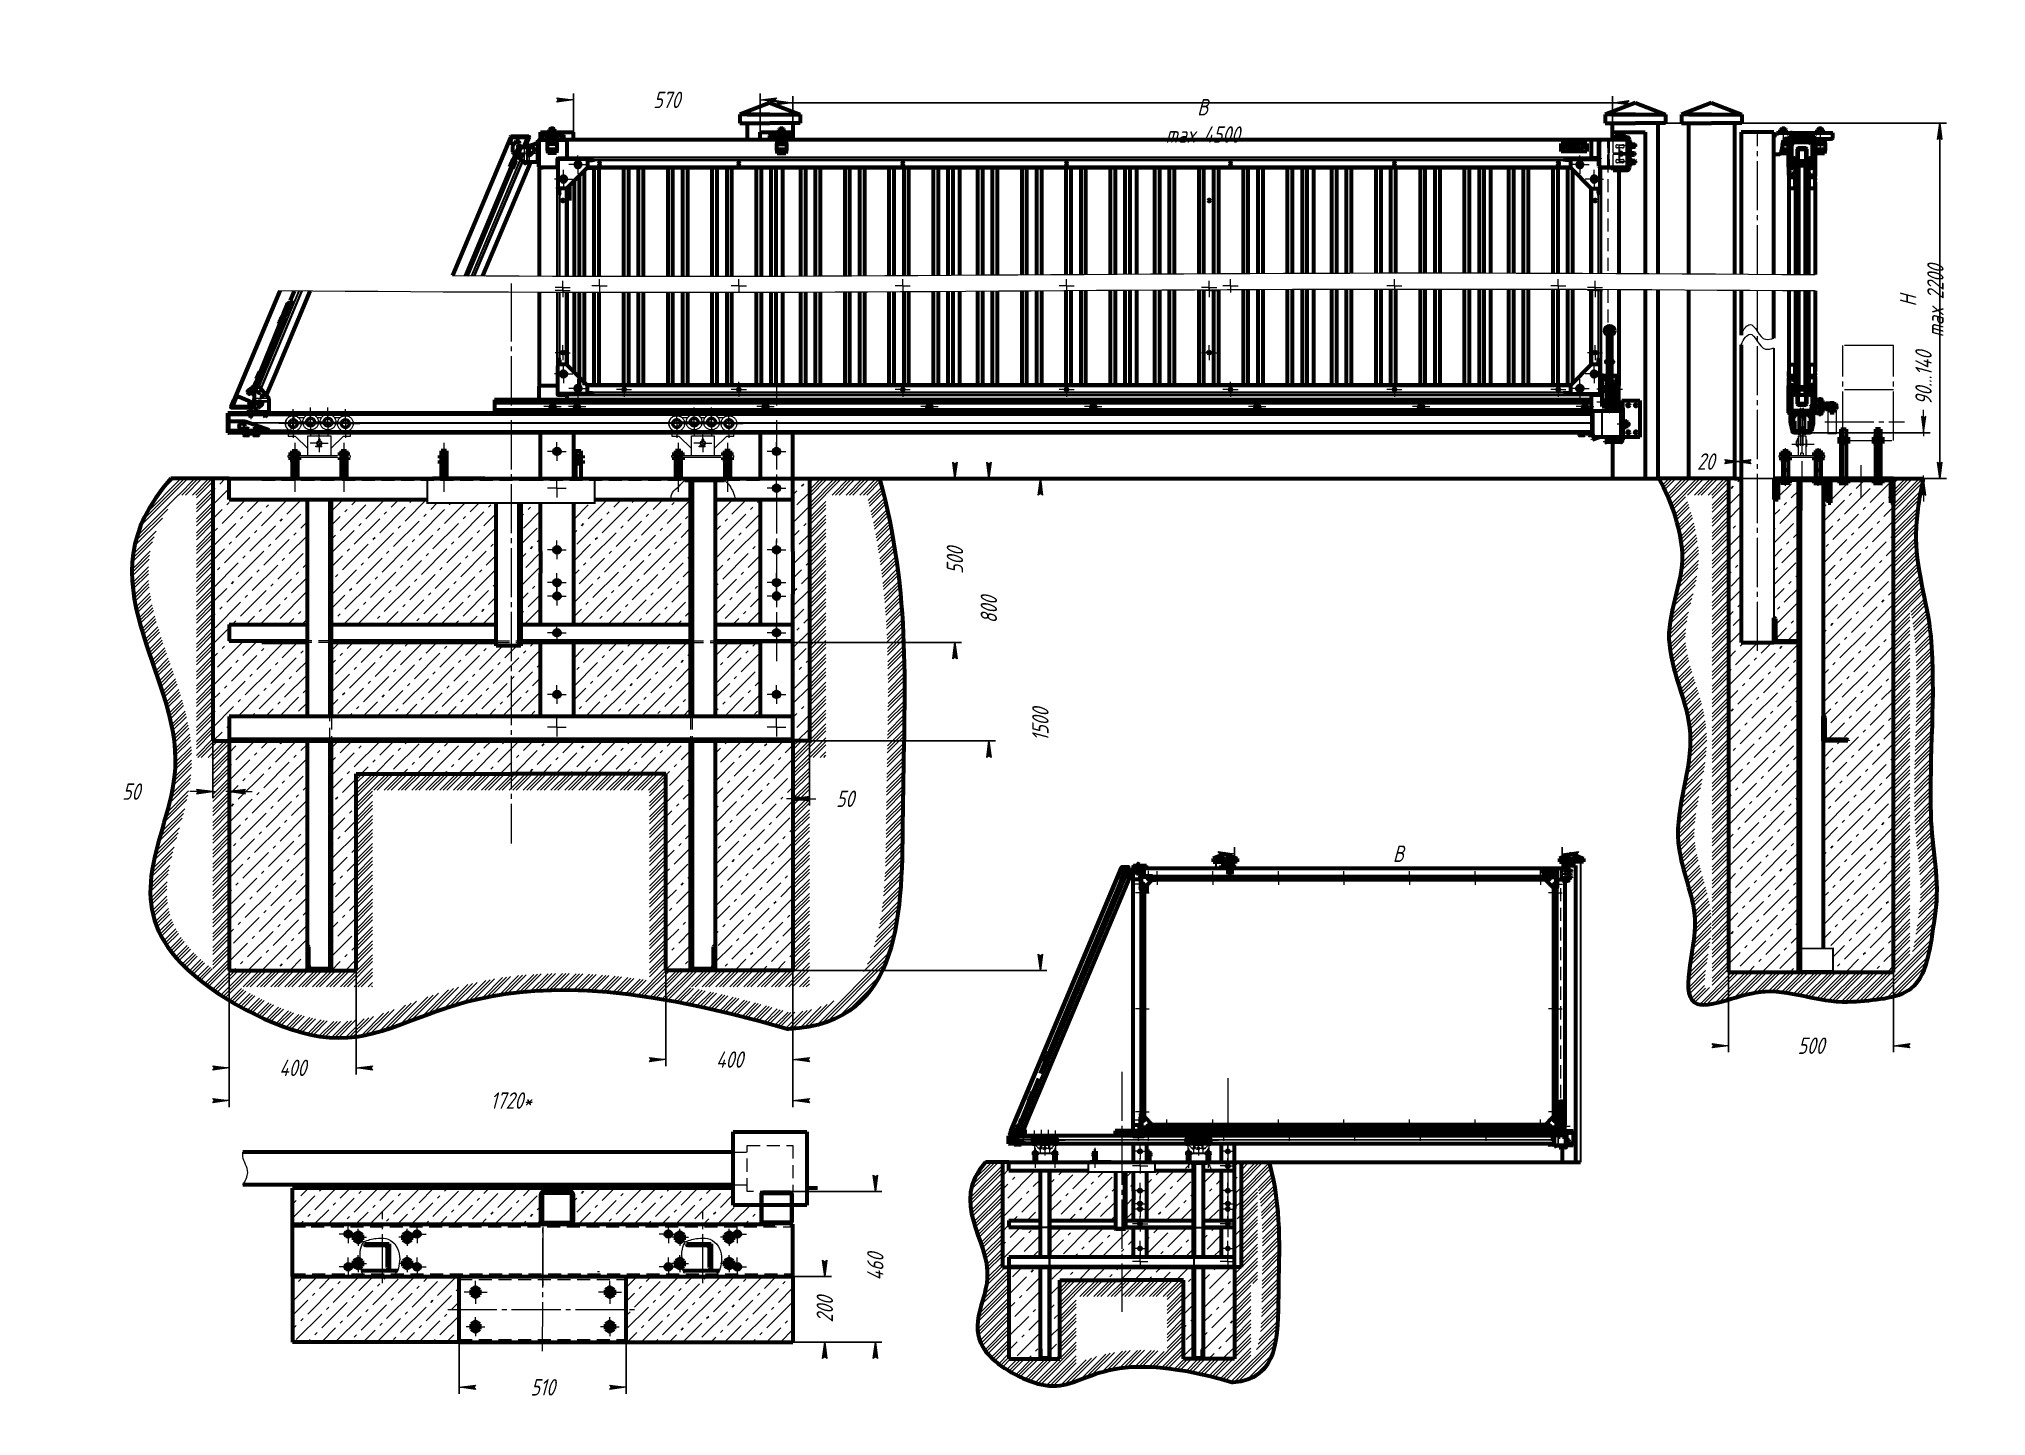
# Model space of a CAD drawing. Header units: millimetres. Extents: x 0 to 594, y 0 to 420.
import ezdxf

# ---------------------------------------------------------------- set-up
doc = ezdxf.new("R2010")
doc.units = ezdxf.units.MM
for name, pattern in [('K5LT32768', [0]), ('K5LT_AXLED', [19.5, 15, -1.5, 1.5, -1.5]), ('K5LT_BASIC', [0]), ('K5LT_DASHED', [6, 4, -2]), ('K5LT_THIN', [0]), ('K5LT_THIN_INCLUDED_TO_HATCHING', [0])]:
    doc.linetypes.add(name, pattern=pattern)
doc.layers.add('LAYER', color=7, linetype='Continuous')
doc.layers.add('Системный слой', color=7, linetype='Continuous')
doc.styles.add('KDIMTEXTSTYLE', font='GOST_AU.SHX', dxfattribs={"width": 0.96, "oblique": 15, "height": 5})
doc.dimstyles.new('KDIMSTYLE (0.04)', dxfattribs={"dimtxt": 5, "dimasz": 1, "dimexe": 2, "dimexo": 0, "dimgap": 1, "dimtad": 1, "dimlfac": 25, "dimtxsty": 'KDIMTEXTSTYLE', "dimsah": 1, "dimcen": 0, "dimdle": 1, "dimadec": 0, "dimazin": 0, "dimtfac": 0.667, "dimtmove": 0, "dimatfit": 3, "dimfxl": 1, "dimtvp": 1, "dimtolj": 1, "dimtzin": 0, "dimarcsym": 0})
doc.dimstyles.new('KDIMSTYLE (0.10)', dxfattribs={"dimtxt": 5, "dimasz": 1, "dimexe": 2, "dimexo": 0, "dimgap": 1, "dimtad": 1, "dimlfac": 10, "dimtxsty": 'KDIMTEXTSTYLE', "dimsah": 1, "dimcen": 0, "dimdle": 1, "dimadec": 0, "dimazin": 0, "dimtfac": 0.667, "dimtmove": 0, "dimatfit": 3, "dimfxl": 1, "dimtvp": 1, "dimtolj": 1, "dimtzin": 0, "dimarcsym": 0})
pattern_1 = [(45, (0, 0), (-1.414214, 1.414214), [])]
pattern_2 = [(45, (0, 0), (-0.3535534, 0.3535534), [])]
pattern_3 = [(45, (0, 0), (-1.0606602, 1.0606602), [])]
pattern_4 = [(45, (0, 0), (-4.24264, 4.24264), [11, -5]), (45, (9.1924, 9.1924), (-4.24264, 4.24264), [1, -15]), (45, (3.5355, 7.778), (-4.24264, 4.24264), [11, -5]), (45, (12.728, 16.9706), (-4.24264, 4.24264), [1, -15])]
pattern_5 = [(45, (0, 0), (-0.7071068, 0.7071068), [])]
pattern_6 = [(45, (0, 0), (-0.3535534, 0.3535534), []), (135, (0, 0), (-0.3535534, -0.3535534), [])]
pattern_7 = [(-45, (0, 0), (0.3535534, 0.3535534), [])]

msp = doc.modelspace()

# ---------------------------------------------------------------- blocks, each defined once
blk = doc.blocks.new('U0')
at = {"layer": 'Системный слой', "color": 30, "linetype": 'K5LT_AXLED', "lineweight": 18, "true_color": 0xff8000}
for p, q in [((144.03, 345.4), (144.03, 342.73)), ((144.03, 342.73), (144.03, 174.66))]:
    blk.add_line(p, q, dxfattribs=at)
blk = doc.blocks.new('U1')
at = {"layer": 'Системный слой', "color": 5, "linetype": 'K5LT_BASIC', "lineweight": 60, "true_color": 0x0000ff}
for start, end in [(0, 180), (180, 0)]:
    blk.add_arc((470.09, 381.67), 0.8, start, end, dxfattribs=at)
blk = doc.blocks.new('U2')
at = {"layer": 'Системный слой', "color": 5, "linetype": 'K5LT_BASIC', "lineweight": 60, "true_color": 0x0000ff}
for start, end in [(0, 180), (180, 0)]:
    blk.add_arc((474.49, 377.27), 0.8, start, end, dxfattribs=at)
blk = doc.blocks.new('U3')
at = {"layer": 'Системный слой', "color": 5, "linetype": 'K5LT_BASIC', "lineweight": 60, "true_color": 0x0000ff}
for p, q in [((476.01, 374.37), (476.13, 374.44)), ((476.13, 374.44), (476.19, 374.69)), ((476.19, 374.69), (476.2, 374.77))]:
    blk.add_line(p, q, dxfattribs=at)
blk = doc.blocks.new('U4')
at = {"layer": 'Системный слой', "color": 5, "linetype": 'K5LT_BASIC', "lineweight": 60, "true_color": 0x0000ff}
for p, q in [((467.19, 383.19), (467.26, 383.31)), ((467.26, 383.31), (467.5, 383.38)), ((467.5, 383.38), (467.59, 383.38))]:
    blk.add_line(p, q, dxfattribs=at)
blk = doc.blocks.new('U5')
at = {"layer": 'Системный слой', "color": 7, "linetype": 'K5LT_THIN', "lineweight": 18}
for p, q in [((476.01, 374.37), (476.06, 374.45)), ((476.06, 374.45), (476.09, 374.68)), ((476.09, 374.68), (476.1, 374.77))]:
    blk.add_line(p, q, dxfattribs=at)
blk = doc.blocks.new('U6')
at = {"layer": 'Системный слой', "color": 7, "linetype": 'K5LT_THIN', "lineweight": 18}
for p, q in [((467.19, 383.19), (467.27, 383.24)), ((467.27, 383.24), (467.5, 383.28)), ((467.5, 383.28), (467.59, 383.28))]:
    blk.add_line(p, q, dxfattribs=at)
blk = doc.blocks.new('U7')
at = {"layer": 'Системный слой', "color": 7, "linetype": 'K5LT_THIN', "lineweight": 18}
for p, q in [((476.69, 380.77), (476.69, 348.52)), ((476.69, 343.52), (476.69, 314.32))]:
    blk.add_line(p, q, dxfattribs=at)
blk = doc.blocks.new('U8')
at = {"layer": 'Системный слой', "color": 7, "linetype": 'K5LT_THIN', "lineweight": 18}
for p, q in [((476.34, 380.75), (476.34, 348.52)), ((476.34, 343.52), (476.34, 314.32))]:
    blk.add_line(p, q, dxfattribs=at)
blk = doc.blocks.new('U9')
at = {"layer": 'Системный слой', "color": 5, "linetype": 'K5LT_BASIC', "lineweight": 60, "true_color": 0x0000ff}
for p, q in [((223.42, 347.68), (223.42, 380.7)), ((223.42, 314.4), (223.42, 342.68))]:
    blk.add_line(p, q, dxfattribs=at)
blk = doc.blocks.new('U10')
at = {"layer": 'Системный слой', "color": 5, "linetype": 'K5LT_BASIC', "lineweight": 60, "true_color": 0x0000ff}
for p, q in [((220.42, 347.67), (220.42, 380.7)), ((220.42, 314.4), (220.42, 342.67))]:
    blk.add_line(p, q, dxfattribs=at)
blk = doc.blocks.new('U11')
at = {"layer": 'Системный слой', "color": 5, "linetype": 'K5LT_BASIC', "lineweight": 60, "true_color": 0x0000ff}
for p, q in [((272.92, 347.91), (272.92, 380.7)), ((272.92, 314.4), (272.92, 342.91))]:
    blk.add_line(p, q, dxfattribs=at)
blk = doc.blocks.new('U12')
at = {"layer": 'Системный слой', "color": 5, "linetype": 'K5LT_BASIC', "lineweight": 60, "true_color": 0x0000ff}
for p, q in [((277.42, 347.94), (277.42, 380.7)), ((277.42, 314.4), (277.42, 342.94))]:
    blk.add_line(p, q, dxfattribs=at)
blk = doc.blocks.new('U13')
at = {"layer": 'Системный слой', "color": 5, "linetype": 'K5LT_BASIC', "lineweight": 60, "true_color": 0x0000ff}
for p, q in [((251.92, 347.79), (251.92, 380.7)), ((251.92, 314.4), (251.92, 342.79))]:
    blk.add_line(p, q, dxfattribs=at)
blk = doc.blocks.new('U14')
at = {"layer": 'Системный слой', "color": 5, "linetype": 'K5LT_BASIC', "lineweight": 60, "true_color": 0x0000ff}
for p, q in [((278.92, 347.94), (278.92, 380.7)), ((278.92, 314.4), (278.92, 342.95))]:
    blk.add_line(p, q, dxfattribs=at)
blk = doc.blocks.new('U15')
at = {"layer": 'Системный слой', "color": 5, "linetype": 'K5LT_BASIC', "lineweight": 60, "true_color": 0x0000ff}
for p, q in [((274.42, 347.92), (274.42, 380.7)), ((274.42, 314.4), (274.42, 342.92))]:
    blk.add_line(p, q, dxfattribs=at)
blk = doc.blocks.new('U16')
at = {"layer": 'Системный слой', "color": 5, "linetype": 'K5LT_BASIC', "lineweight": 60, "true_color": 0x0000ff}
for p, q in [((259.42, 347.83), (259.42, 380.7)), ((259.42, 314.4), (259.42, 342.83))]:
    blk.add_line(p, q, dxfattribs=at)
blk = doc.blocks.new('U17')
at = {"layer": 'Системный слой', "color": 5, "linetype": 'K5LT_BASIC', "lineweight": 60, "true_color": 0x0000ff}
for p, q in [((232.42, 347.71), (232.42, 380.7)), ((232.42, 314.4), (232.42, 342.71))]:
    blk.add_line(p, q, dxfattribs=at)
blk = doc.blocks.new('U18')
at = {"layer": 'Системный слой', "color": 5, "linetype": 'K5LT_BASIC', "lineweight": 60, "true_color": 0x0000ff}
for p, q in [((263.92, 347.86), (263.92, 380.7)), ((263.92, 314.4), (263.92, 342.86))]:
    blk.add_line(p, q, dxfattribs=at)
blk = doc.blocks.new('U19')
at = {"layer": 'Системный слой', "color": 5, "linetype": 'K5LT_BASIC', "lineweight": 60, "true_color": 0x0000ff}
for p, q in [((260.92, 347.84), (260.92, 380.7)), ((260.92, 314.4), (260.92, 342.84))]:
    blk.add_line(p, q, dxfattribs=at)
blk = doc.blocks.new('U20')
at = {"layer": 'Системный слой', "color": 5, "linetype": 'K5LT_BASIC', "lineweight": 60, "true_color": 0x0000ff}
for p, q in [((250.42, 347.79), (250.42, 380.7)), ((250.42, 314.4), (250.42, 342.79))]:
    blk.add_line(p, q, dxfattribs=at)
blk = doc.blocks.new('U21')
at = {"layer": 'Системный слой', "color": 5, "linetype": 'K5LT_BASIC', "lineweight": 60, "true_color": 0x0000ff}
for p, q in [((247.42, 347.77), (247.42, 380.7)), ((247.42, 314.4), (247.42, 342.77))]:
    blk.add_line(p, q, dxfattribs=at)
blk = doc.blocks.new('U22')
at = {"layer": 'Системный слой', "color": 5, "linetype": 'K5LT_BASIC', "lineweight": 60, "true_color": 0x0000ff}
for p, q in [((224.92, 347.69), (224.92, 380.7)), ((224.92, 314.4), (224.92, 342.69))]:
    blk.add_line(p, q, dxfattribs=at)
blk = doc.blocks.new('U23')
at = {"layer": 'Системный слой', "color": 5, "linetype": 'K5LT_BASIC', "lineweight": 60, "true_color": 0x0000ff}
for p, q in [((265.42, 347.86), (265.42, 380.7)), ((265.42, 314.4), (265.42, 342.86))]:
    blk.add_line(p, q, dxfattribs=at)
blk = doc.blocks.new('U24')
at = {"layer": 'Системный слой', "color": 5, "linetype": 'K5LT_BASIC', "lineweight": 60, "true_color": 0x0000ff}
for p, q in [((238.42, 347.73), (238.42, 380.7)), ((238.42, 314.4), (238.42, 342.73))]:
    blk.add_line(p, q, dxfattribs=at)
blk = doc.blocks.new('U25')
at = {"layer": 'Системный слой', "color": 5, "linetype": 'K5LT_BASIC', "lineweight": 60, "true_color": 0x0000ff}
for p, q in [((233.92, 347.72), (233.92, 380.7)), ((233.92, 314.4), (233.92, 342.72))]:
    blk.add_line(p, q, dxfattribs=at)
blk = doc.blocks.new('U26')
at = {"layer": 'Системный слой', "color": 5, "linetype": 'K5LT_BASIC', "lineweight": 60, "true_color": 0x0000ff}
for p, q in [((280.92, 347.96), (280.92, 380.7)), ((280.92, 314.4), (280.92, 342.96))]:
    blk.add_line(p, q, dxfattribs=at)
blk = doc.blocks.new('U27')
at = {"layer": 'Системный слой', "color": 5, "linetype": 'K5LT_BASIC', "lineweight": 60, "true_color": 0x0000ff}
for p, q in [((245.92, 347.76), (245.92, 380.7)), ((245.92, 314.4), (245.92, 342.77))]:
    blk.add_line(p, q, dxfattribs=at)
blk = doc.blocks.new('U28')
at = {"layer": 'Системный слой', "color": 5, "linetype": 'K5LT_BASIC', "lineweight": 60, "true_color": 0x0000ff}
for p, q in [((236.92, 347.73), (236.92, 380.7)), ((236.92, 314.4), (236.92, 342.73))]:
    blk.add_line(p, q, dxfattribs=at)
blk = doc.blocks.new('U29')
at = {"layer": 'Системный слой', "color": 5, "linetype": 'K5LT_BASIC', "lineweight": 60, "true_color": 0x0000ff}
for p, q in [((218.92, 347.67), (218.92, 380.7)), ((218.92, 314.4), (218.92, 342.67))]:
    blk.add_line(p, q, dxfattribs=at)
blk = doc.blocks.new('U30')
at = {"layer": 'Системный слой', "color": 5, "linetype": 'K5LT_BASIC', "lineweight": 60, "true_color": 0x0000ff}
for p, q in [((223.42, 347.68), (223.42, 380.7)), ((223.42, 314.4), (223.42, 342.68))]:
    blk.add_line(p, q, dxfattribs=at)
blk = doc.blocks.new('U31')
at = {"layer": 'Системный слой', "color": 5, "linetype": 'K5LT_BASIC', "lineweight": 60, "true_color": 0x0000ff}
for p, q in [((197.92, 347.64), (197.92, 380.7)), ((197.92, 314.4), (197.92, 342.64))]:
    blk.add_line(p, q, dxfattribs=at)
blk = doc.blocks.new('U32')
at = {"layer": 'Системный слой', "color": 5, "linetype": 'K5LT_BASIC', "lineweight": 60, "true_color": 0x0000ff}
for p, q in [((224.92, 347.69), (224.92, 380.7)), ((224.92, 314.4), (224.92, 342.69))]:
    blk.add_line(p, q, dxfattribs=at)
blk = doc.blocks.new('U33')
at = {"layer": 'Системный слой', "color": 5, "linetype": 'K5LT_BASIC', "lineweight": 60, "true_color": 0x0000ff}
for p, q in [((220.42, 347.67), (220.42, 380.7)), ((220.42, 314.4), (220.42, 342.67))]:
    blk.add_line(p, q, dxfattribs=at)
blk = doc.blocks.new('U34')
at = {"layer": 'Системный слой', "color": 5, "linetype": 'K5LT_BASIC', "lineweight": 60, "true_color": 0x0000ff}
for p, q in [((205.42, 347.64), (205.42, 380.7)), ((205.42, 314.4), (205.42, 342.64))]:
    blk.add_line(p, q, dxfattribs=at)
blk = doc.blocks.new('U35')
at = {"layer": 'Системный слой', "color": 5, "linetype": 'K5LT_BASIC', "lineweight": 60, "true_color": 0x0000ff}
for p, q in [((178.42, 347.64), (178.42, 380.7)), ((178.42, 314.4), (178.42, 342.64))]:
    blk.add_line(p, q, dxfattribs=at)
blk = doc.blocks.new('U36')
at = {"layer": 'Системный слой', "color": 5, "linetype": 'K5LT_BASIC', "lineweight": 60, "true_color": 0x0000ff}
for p, q in [((209.92, 347.65), (209.92, 380.7)), ((209.92, 314.4), (209.92, 342.65))]:
    blk.add_line(p, q, dxfattribs=at)
blk = doc.blocks.new('U37')
at = {"layer": 'Системный слой', "color": 5, "linetype": 'K5LT_BASIC', "lineweight": 60, "true_color": 0x0000ff}
for p, q in [((206.92, 347.64), (206.92, 380.7)), ((206.92, 314.4), (206.92, 342.65))]:
    blk.add_line(p, q, dxfattribs=at)
blk = doc.blocks.new('U38')
at = {"layer": 'Системный слой', "color": 5, "linetype": 'K5LT_BASIC', "lineweight": 60, "true_color": 0x0000ff}
for p, q in [((196.42, 347.63), (196.42, 380.7)), ((196.42, 314.4), (196.42, 342.64))]:
    blk.add_line(p, q, dxfattribs=at)
blk = doc.blocks.new('U39')
at = {"layer": 'Системный слой', "color": 5, "linetype": 'K5LT_BASIC', "lineweight": 60, "true_color": 0x0000ff}
for p, q in [((193.42, 347.63), (193.42, 380.7)), ((193.42, 314.4), (193.42, 342.63))]:
    blk.add_line(p, q, dxfattribs=at)
blk = doc.blocks.new('U40')
at = {"layer": 'Системный слой', "color": 5, "linetype": 'K5LT_BASIC', "lineweight": 60, "true_color": 0x0000ff}
for p, q in [((211.42, 347.65), (211.42, 380.7)), ((211.42, 314.4), (211.42, 342.65))]:
    blk.add_line(p, q, dxfattribs=at)
blk = doc.blocks.new('U41')
at = {"layer": 'Системный слой', "color": 5, "linetype": 'K5LT_BASIC', "lineweight": 60, "true_color": 0x0000ff}
for p, q in [((184.42, 347.64), (184.42, 380.7)), ((184.42, 314.4), (184.42, 342.63))]:
    blk.add_line(p, q, dxfattribs=at)
blk = doc.blocks.new('U42')
at = {"layer": 'Системный слой', "color": 5, "linetype": 'K5LT_BASIC', "lineweight": 60, "true_color": 0x0000ff}
for p, q in [((179.92, 347.64), (179.92, 380.7)), ((179.92, 314.4), (179.92, 342.64))]:
    blk.add_line(p, q, dxfattribs=at)
blk = doc.blocks.new('U43')
at = {"layer": 'Системный слой', "color": 5, "linetype": 'K5LT_BASIC', "lineweight": 60, "true_color": 0x0000ff}
for p, q in [((226.92, 347.69), (226.92, 380.7)), ((226.92, 314.4), (226.92, 342.69))]:
    blk.add_line(p, q, dxfattribs=at)
blk = doc.blocks.new('U44')
at = {"layer": 'Системный слой', "color": 5, "linetype": 'K5LT_BASIC', "lineweight": 60, "true_color": 0x0000ff}
for p, q in [((191.92, 347.63), (191.92, 380.7)), ((191.92, 314.4), (191.92, 342.63))]:
    blk.add_line(p, q, dxfattribs=at)
blk = doc.blocks.new('U45')
at = {"layer": 'Системный слой', "color": 5, "linetype": 'K5LT_BASIC', "lineweight": 60, "true_color": 0x0000ff}
for p, q in [((182.92, 347.64), (182.92, 380.7)), ((182.92, 314.4), (182.92, 342.64))]:
    blk.add_line(p, q, dxfattribs=at)
blk = doc.blocks.new('U46')
at = {"layer": 'Системный слой', "color": 5, "linetype": 'K5LT_BASIC', "lineweight": 60, "true_color": 0x0000ff}
for p, q in [((277.42, 347.94), (277.42, 380.7)), ((277.42, 314.4), (277.42, 342.94))]:
    blk.add_line(p, q, dxfattribs=at)
blk = doc.blocks.new('U47')
at = {"layer": 'Системный слой', "color": 5, "linetype": 'K5LT_BASIC', "lineweight": 60, "true_color": 0x0000ff}
for p, q in [((274.42, 347.92), (274.42, 380.7)), ((274.42, 314.4), (274.42, 342.92))]:
    blk.add_line(p, q, dxfattribs=at)
blk = doc.blocks.new('U48')
at = {"layer": 'Системный слой', "color": 5, "linetype": 'K5LT_BASIC', "lineweight": 60, "true_color": 0x0000ff}
for p, q in [((326.92, 348.26), (326.92, 380.7)), ((326.92, 314.4), (326.92, 343.26))]:
    blk.add_line(p, q, dxfattribs=at)
blk = doc.blocks.new('U49')
at = {"layer": 'Системный слой', "color": 5, "linetype": 'K5LT_BASIC', "lineweight": 60, "true_color": 0x0000ff}
for p, q in [((331.42, 348.29), (331.42, 380.7)), ((331.42, 314.4), (331.42, 343.29))]:
    blk.add_line(p, q, dxfattribs=at)
blk = doc.blocks.new('U50')
at = {"layer": 'Системный слой', "color": 5, "linetype": 'K5LT_BASIC', "lineweight": 60, "true_color": 0x0000ff}
for p, q in [((305.92, 348.12), (305.92, 380.7)), ((305.92, 314.4), (305.92, 343.12))]:
    blk.add_line(p, q, dxfattribs=at)
blk = doc.blocks.new('U51')
at = {"layer": 'Системный слой', "color": 5, "linetype": 'K5LT_BASIC', "lineweight": 60, "true_color": 0x0000ff}
for p, q in [((332.92, 348.3), (332.92, 380.7)), ((332.92, 314.4), (332.92, 343.3))]:
    blk.add_line(p, q, dxfattribs=at)
blk = doc.blocks.new('U52')
at = {"layer": 'Системный слой', "color": 5, "linetype": 'K5LT_BASIC', "lineweight": 60, "true_color": 0x0000ff}
for p, q in [((328.42, 348.27), (328.42, 380.7)), ((328.42, 314.4), (328.42, 343.27))]:
    blk.add_line(p, q, dxfattribs=at)
blk = doc.blocks.new('U53')
at = {"layer": 'Системный слой', "color": 5, "linetype": 'K5LT_BASIC', "lineweight": 60, "true_color": 0x0000ff}
for p, q in [((313.42, 348.17), (313.42, 380.7)), ((313.42, 314.4), (313.42, 343.17))]:
    blk.add_line(p, q, dxfattribs=at)
blk = doc.blocks.new('U54')
at = {"layer": 'Системный слой', "color": 5, "linetype": 'K5LT_BASIC', "lineweight": 60, "true_color": 0x0000ff}
for p, q in [((286.42, 347.99), (286.42, 380.7)), ((286.42, 314.4), (286.42, 342.99))]:
    blk.add_line(p, q, dxfattribs=at)
blk = doc.blocks.new('U55')
at = {"layer": 'Системный слой', "color": 5, "linetype": 'K5LT_BASIC', "lineweight": 60, "true_color": 0x0000ff}
for p, q in [((317.92, 348.2), (317.92, 380.7)), ((317.92, 314.4), (317.92, 343.2))]:
    blk.add_line(p, q, dxfattribs=at)
blk = doc.blocks.new('U56')
at = {"layer": 'Системный слой', "color": 5, "linetype": 'K5LT_BASIC', "lineweight": 60, "true_color": 0x0000ff}
for p, q in [((314.92, 348.18), (314.92, 380.7)), ((314.92, 314.4), (314.92, 343.18))]:
    blk.add_line(p, q, dxfattribs=at)
blk = doc.blocks.new('U57')
at = {"layer": 'Системный слой', "color": 5, "linetype": 'K5LT_BASIC', "lineweight": 60, "true_color": 0x0000ff}
for p, q in [((304.42, 348.11), (304.42, 380.7)), ((304.42, 314.4), (304.42, 343.11))]:
    blk.add_line(p, q, dxfattribs=at)
blk = doc.blocks.new('U58')
at = {"layer": 'Системный слой', "color": 5, "linetype": 'K5LT_BASIC', "lineweight": 60, "true_color": 0x0000ff}
for p, q in [((301.42, 348.09), (301.42, 380.7)), ((301.42, 314.4), (301.42, 343.09))]:
    blk.add_line(p, q, dxfattribs=at)
blk = doc.blocks.new('U59')
at = {"layer": 'Системный слой', "color": 5, "linetype": 'K5LT_BASIC', "lineweight": 60, "true_color": 0x0000ff}
for p, q in [((278.92, 347.94), (278.92, 380.7)), ((278.92, 314.4), (278.92, 342.95))]:
    blk.add_line(p, q, dxfattribs=at)
blk = doc.blocks.new('U60')
at = {"layer": 'Системный слой', "color": 5, "linetype": 'K5LT_BASIC', "lineweight": 60, "true_color": 0x0000ff}
for p, q in [((319.42, 348.21), (319.42, 380.7)), ((319.42, 314.4), (319.42, 343.21))]:
    blk.add_line(p, q, dxfattribs=at)
blk = doc.blocks.new('U61')
at = {"layer": 'Системный слой', "color": 5, "linetype": 'K5LT_BASIC', "lineweight": 60, "true_color": 0x0000ff}
for p, q in [((292.42, 348.03), (292.42, 380.7)), ((292.42, 314.4), (292.42, 343.03))]:
    blk.add_line(p, q, dxfattribs=at)
blk = doc.blocks.new('U62')
at = {"layer": 'Системный слой', "color": 5, "linetype": 'K5LT_BASIC', "lineweight": 60, "true_color": 0x0000ff}
for p, q in [((287.92, 348), (287.92, 380.7)), ((287.92, 314.4), (287.92, 343))]:
    blk.add_line(p, q, dxfattribs=at)
blk = doc.blocks.new('U63')
at = {"layer": 'Системный слой', "color": 5, "linetype": 'K5LT_BASIC', "lineweight": 60, "true_color": 0x0000ff}
for p, q in [((334.92, 348.31), (334.92, 380.7)), ((334.92, 314.4), (334.92, 343.31))]:
    blk.add_line(p, q, dxfattribs=at)
blk = doc.blocks.new('U64')
at = {"layer": 'Системный слой', "color": 5, "linetype": 'K5LT_BASIC', "lineweight": 60, "true_color": 0x0000ff}
for p, q in [((299.92, 348.08), (299.92, 380.7)), ((299.92, 314.4), (299.92, 343.08))]:
    blk.add_line(p, q, dxfattribs=at)
blk = doc.blocks.new('U65')
at = {"layer": 'Системный слой', "color": 5, "linetype": 'K5LT_BASIC', "lineweight": 60, "true_color": 0x0000ff}
for p, q in [((290.92, 348.02), (290.92, 380.7)), ((290.92, 314.4), (290.92, 343.02))]:
    blk.add_line(p, q, dxfattribs=at)
blk = doc.blocks.new('U66')
at = {"layer": 'Системный слой', "color": 5, "linetype": 'K5LT_BASIC', "lineweight": 60, "true_color": 0x0000ff}
for p, q in [((385.42, 348.56), (385.42, 380.7)), ((385.42, 314.4), (385.42, 343.56))]:
    blk.add_line(p, q, dxfattribs=at)
blk = doc.blocks.new('U67')
at = {"layer": 'Системный слой', "color": 5, "linetype": 'K5LT_BASIC', "lineweight": 60, "true_color": 0x0000ff}
for p, q in [((382.42, 348.55), (382.42, 380.7)), ((382.42, 314.4), (382.42, 343.55))]:
    blk.add_line(p, q, dxfattribs=at)
blk = doc.blocks.new('U68')
at = {"layer": 'Системный слой', "color": 5, "linetype": 'K5LT_BASIC', "lineweight": 60, "true_color": 0x0000ff}
for p, q in [((434.92, 348.63), (434.92, 380.7)), ((434.92, 314.4), (434.92, 343.63))]:
    blk.add_line(p, q, dxfattribs=at)
blk = doc.blocks.new('U69')
at = {"layer": 'Системный слой', "color": 5, "linetype": 'K5LT_BASIC', "lineweight": 60, "true_color": 0x0000ff}
for p, q in [((439.42, 348.62), (439.42, 380.7)), ((439.42, 314.4), (439.42, 343.62))]:
    blk.add_line(p, q, dxfattribs=at)
blk = doc.blocks.new('U70')
at = {"layer": 'Системный слой', "color": 5, "linetype": 'K5LT_BASIC', "lineweight": 60, "true_color": 0x0000ff}
for p, q in [((413.92, 348.63), (413.92, 380.7)), ((413.92, 314.4), (413.92, 343.63))]:
    blk.add_line(p, q, dxfattribs=at)
blk = doc.blocks.new('U71')
at = {"layer": 'Системный слой', "color": 5, "linetype": 'K5LT_BASIC', "lineweight": 60, "true_color": 0x0000ff}
for p, q in [((440.92, 348.62), (440.92, 380.7)), ((440.92, 314.4), (440.92, 343.62))]:
    blk.add_line(p, q, dxfattribs=at)
blk = doc.blocks.new('U72')
at = {"layer": 'Системный слой', "color": 5, "linetype": 'K5LT_BASIC', "lineweight": 60, "true_color": 0x0000ff}
for p, q in [((436.42, 348.63), (436.42, 380.7)), ((436.42, 314.4), (436.42, 343.63))]:
    blk.add_line(p, q, dxfattribs=at)
blk = doc.blocks.new('U73')
at = {"layer": 'Системный слой', "color": 5, "linetype": 'K5LT_BASIC', "lineweight": 60, "true_color": 0x0000ff}
for p, q in [((421.42, 348.63), (421.42, 380.7)), ((421.42, 314.4), (421.42, 343.63))]:
    blk.add_line(p, q, dxfattribs=at)
blk = doc.blocks.new('U74')
at = {"layer": 'Системный слой', "color": 5, "linetype": 'K5LT_BASIC', "lineweight": 60, "true_color": 0x0000ff}
for p, q in [((394.42, 348.59), (394.42, 380.7)), ((394.42, 314.4), (394.42, 343.59))]:
    blk.add_line(p, q, dxfattribs=at)
blk = doc.blocks.new('U75')
at = {"layer": 'Системный слой', "color": 5, "linetype": 'K5LT_BASIC', "lineweight": 60, "true_color": 0x0000ff}
for p, q in [((425.92, 348.63), (425.92, 380.7)), ((425.92, 314.4), (425.92, 343.63))]:
    blk.add_line(p, q, dxfattribs=at)
blk = doc.blocks.new('U76')
at = {"layer": 'Системный слой', "color": 5, "linetype": 'K5LT_BASIC', "lineweight": 60, "true_color": 0x0000ff}
for p, q in [((422.92, 348.63), (422.92, 380.7)), ((422.92, 314.4), (422.92, 343.63))]:
    blk.add_line(p, q, dxfattribs=at)
blk = doc.blocks.new('U77')
at = {"layer": 'Системный слой', "color": 5, "linetype": 'K5LT_BASIC', "lineweight": 60, "true_color": 0x0000ff}
for p, q in [((412.42, 348.63), (412.42, 380.7)), ((412.42, 314.4), (412.42, 343.63))]:
    blk.add_line(p, q, dxfattribs=at)
blk = doc.blocks.new('U78')
at = {"layer": 'Системный слой', "color": 5, "linetype": 'K5LT_BASIC', "lineweight": 60, "true_color": 0x0000ff}
for p, q in [((409.42, 348.62), (409.42, 380.7)), ((409.42, 314.4), (409.42, 343.62))]:
    blk.add_line(p, q, dxfattribs=at)
blk = doc.blocks.new('U79')
at = {"layer": 'Системный слой', "color": 5, "linetype": 'K5LT_BASIC', "lineweight": 60, "true_color": 0x0000ff}
for p, q in [((386.92, 348.57), (386.92, 380.7)), ((386.92, 314.4), (386.92, 343.57))]:
    blk.add_line(p, q, dxfattribs=at)
blk = doc.blocks.new('U80')
at = {"layer": 'Системный слой', "color": 5, "linetype": 'K5LT_BASIC', "lineweight": 60, "true_color": 0x0000ff}
for p, q in [((427.42, 348.63), (427.42, 380.7)), ((427.42, 314.4), (427.42, 343.63))]:
    blk.add_line(p, q, dxfattribs=at)
blk = doc.blocks.new('U81')
at = {"layer": 'Системный слой', "color": 5, "linetype": 'K5LT_BASIC', "lineweight": 60, "true_color": 0x0000ff}
for p, q in [((400.42, 348.61), (400.42, 380.7)), ((400.42, 314.4), (400.42, 343.61))]:
    blk.add_line(p, q, dxfattribs=at)
blk = doc.blocks.new('U82')
at = {"layer": 'Системный слой', "color": 5, "linetype": 'K5LT_BASIC', "lineweight": 60, "true_color": 0x0000ff}
for p, q in [((395.92, 348.59), (395.92, 380.7)), ((395.92, 314.4), (395.92, 343.59))]:
    blk.add_line(p, q, dxfattribs=at)
blk = doc.blocks.new('U83')
at = {"layer": 'Системный слой', "color": 5, "linetype": 'K5LT_BASIC', "lineweight": 60, "true_color": 0x0000ff}
for p, q in [((442.92, 348.62), (442.92, 380.7)), ((442.92, 314.4), (442.92, 343.62))]:
    blk.add_line(p, q, dxfattribs=at)
blk = doc.blocks.new('U84')
at = {"layer": 'Системный слой', "color": 5, "linetype": 'K5LT_BASIC', "lineweight": 60, "true_color": 0x0000ff}
for p, q in [((407.92, 348.62), (407.92, 380.7)), ((407.92, 314.4), (407.92, 343.62))]:
    blk.add_line(p, q, dxfattribs=at)
blk = doc.blocks.new('U85')
at = {"layer": 'Системный слой', "color": 5, "linetype": 'K5LT_BASIC', "lineweight": 60, "true_color": 0x0000ff}
for p, q in [((398.92, 348.6), (398.92, 380.7)), ((398.92, 314.4), (398.92, 343.6))]:
    blk.add_line(p, q, dxfattribs=at)
blk = doc.blocks.new('U86')
at = {"layer": 'Системный слой', "color": 5, "linetype": 'K5LT_BASIC', "lineweight": 60, "true_color": 0x0000ff}
for p, q in [((331.42, 348.29), (331.42, 380.7)), ((331.42, 314.4), (331.42, 343.29))]:
    blk.add_line(p, q, dxfattribs=at)
blk = doc.blocks.new('U87')
at = {"layer": 'Системный слой', "color": 5, "linetype": 'K5LT_BASIC', "lineweight": 60, "true_color": 0x0000ff}
for p, q in [((328.42, 348.27), (328.42, 380.7)), ((328.42, 314.4), (328.42, 343.27))]:
    blk.add_line(p, q, dxfattribs=at)
blk = doc.blocks.new('U88')
at = {"layer": 'Системный слой', "color": 5, "linetype": 'K5LT_BASIC', "lineweight": 60, "true_color": 0x0000ff}
for p, q in [((380.92, 348.55), (380.92, 380.7)), ((380.92, 314.4), (380.92, 343.55))]:
    blk.add_line(p, q, dxfattribs=at)
blk = doc.blocks.new('U89')
at = {"layer": 'Системный слой', "color": 5, "linetype": 'K5LT_BASIC', "lineweight": 60, "true_color": 0x0000ff}
for p, q in [((385.42, 348.56), (385.42, 380.7)), ((385.42, 314.4), (385.42, 343.56))]:
    blk.add_line(p, q, dxfattribs=at)
blk = doc.blocks.new('U90')
at = {"layer": 'Системный слой', "color": 5, "linetype": 'K5LT_BASIC', "lineweight": 60, "true_color": 0x0000ff}
for p, q in [((359.92, 348.46), (359.92, 380.7)), ((359.92, 314.4), (359.92, 343.45))]:
    blk.add_line(p, q, dxfattribs=at)
blk = doc.blocks.new('U91')
at = {"layer": 'Системный слой', "color": 5, "linetype": 'K5LT_BASIC', "lineweight": 60, "true_color": 0x0000ff}
for p, q in [((386.92, 348.57), (386.92, 380.7)), ((386.92, 314.4), (386.92, 343.57))]:
    blk.add_line(p, q, dxfattribs=at)
blk = doc.blocks.new('U92')
at = {"layer": 'Системный слой', "color": 5, "linetype": 'K5LT_BASIC', "lineweight": 60, "true_color": 0x0000ff}
for p, q in [((382.42, 348.55), (382.42, 380.7)), ((382.42, 314.4), (382.42, 343.55))]:
    blk.add_line(p, q, dxfattribs=at)
blk = doc.blocks.new('U93')
at = {"layer": 'Системный слой', "color": 5, "linetype": 'K5LT_BASIC', "lineweight": 60, "true_color": 0x0000ff}
for p, q in [((367.42, 348.49), (367.42, 380.7)), ((367.42, 314.4), (367.42, 343.49))]:
    blk.add_line(p, q, dxfattribs=at)
blk = doc.blocks.new('U94')
at = {"layer": 'Системный слой', "color": 5, "linetype": 'K5LT_BASIC', "lineweight": 60, "true_color": 0x0000ff}
for p, q in [((340.42, 348.35), (340.42, 380.7)), ((340.42, 314.4), (340.42, 343.35))]:
    blk.add_line(p, q, dxfattribs=at)
blk = doc.blocks.new('U95')
at = {"layer": 'Системный слой', "color": 5, "linetype": 'K5LT_BASIC', "lineweight": 60, "true_color": 0x0000ff}
for p, q in [((371.92, 348.51), (371.92, 380.7)), ((371.92, 314.4), (371.92, 343.51))]:
    blk.add_line(p, q, dxfattribs=at)
blk = doc.blocks.new('U96')
at = {"layer": 'Системный слой', "color": 5, "linetype": 'K5LT_BASIC', "lineweight": 60, "true_color": 0x0000ff}
for p, q in [((368.92, 348.5), (368.92, 380.7)), ((368.92, 314.4), (368.92, 343.5))]:
    blk.add_line(p, q, dxfattribs=at)
blk = doc.blocks.new('U97')
at = {"layer": 'Системный слой', "color": 5, "linetype": 'K5LT_BASIC', "lineweight": 60, "true_color": 0x0000ff}
for p, q in [((358.42, 348.45), (358.42, 380.7)), ((358.42, 314.4), (358.42, 343.45))]:
    blk.add_line(p, q, dxfattribs=at)
blk = doc.blocks.new('U98')
at = {"layer": 'Системный слой', "color": 5, "linetype": 'K5LT_BASIC', "lineweight": 60, "true_color": 0x0000ff}
for p, q in [((355.42, 348.43), (355.42, 380.7)), ((355.42, 314.4), (355.42, 343.43))]:
    blk.add_line(p, q, dxfattribs=at)
blk = doc.blocks.new('U99')
at = {"layer": 'Системный слой', "color": 5, "linetype": 'K5LT_BASIC', "lineweight": 60, "true_color": 0x0000ff}
for p, q in [((332.92, 348.3), (332.92, 380.7)), ((332.92, 314.4), (332.92, 343.3))]:
    blk.add_line(p, q, dxfattribs=at)
blk = doc.blocks.new('U100')
at = {"layer": 'Системный слой', "color": 5, "linetype": 'K5LT_BASIC', "lineweight": 60, "true_color": 0x0000ff}
for p, q in [((373.42, 348.52), (373.42, 380.7)), ((373.42, 314.4), (373.42, 343.52))]:
    blk.add_line(p, q, dxfattribs=at)
blk = doc.blocks.new('U101')
at = {"layer": 'Системный слой', "color": 5, "linetype": 'K5LT_BASIC', "lineweight": 60, "true_color": 0x0000ff}
for p, q in [((346.42, 348.38), (346.42, 380.7)), ((346.42, 314.4), (346.42, 343.38))]:
    blk.add_line(p, q, dxfattribs=at)
blk = doc.blocks.new('U102')
at = {"layer": 'Системный слой', "color": 5, "linetype": 'K5LT_BASIC', "lineweight": 60, "true_color": 0x0000ff}
for p, q in [((341.92, 348.35), (341.92, 380.7)), ((341.92, 314.4), (341.92, 343.35))]:
    blk.add_line(p, q, dxfattribs=at)
blk = doc.blocks.new('U103')
at = {"layer": 'Системный слой', "color": 5, "linetype": 'K5LT_BASIC', "lineweight": 60, "true_color": 0x0000ff}
for p, q in [((388.92, 348.58), (388.92, 380.7)), ((388.92, 314.4), (388.92, 343.58))]:
    blk.add_line(p, q, dxfattribs=at)
blk = doc.blocks.new('U104')
at = {"layer": 'Системный слой', "color": 5, "linetype": 'K5LT_BASIC', "lineweight": 60, "true_color": 0x0000ff}
for p, q in [((353.92, 348.42), (353.92, 380.7)), ((353.92, 314.4), (353.92, 343.42))]:
    blk.add_line(p, q, dxfattribs=at)
blk = doc.blocks.new('U105')
at = {"layer": 'Системный слой', "color": 5, "linetype": 'K5LT_BASIC', "lineweight": 60, "true_color": 0x0000ff}
for p, q in [((344.92, 348.37), (344.92, 380.7)), ((344.92, 314.4), (344.92, 343.37))]:
    blk.add_line(p, q, dxfattribs=at)
blk = doc.blocks.new('U106')
at = {"layer": 'Системный слой', "color": 5, "linetype": 'K5LT_BASIC', "lineweight": 60, "true_color": 0x0000ff}
for p, q in [((439.42, 348.62), (439.42, 380.7)), ((439.42, 314.4), (439.42, 343.62))]:
    blk.add_line(p, q, dxfattribs=at)
blk = doc.blocks.new('U107')
at = {"layer": 'Системный слой', "color": 5, "linetype": 'K5LT_BASIC', "lineweight": 60, "true_color": 0x0000ff}
for p, q in [((436.42, 348.63), (436.42, 380.7)), ((436.42, 314.4), (436.42, 343.63))]:
    blk.add_line(p, q, dxfattribs=at)
blk = doc.blocks.new('U108')
at = {"layer": 'Системный слой', "color": 5, "linetype": 'K5LT_BASIC', "lineweight": 60, "true_color": 0x0000ff}
for p, q in [((467.92, 348.55), (467.92, 380.04)), ((467.92, 315.05), (467.92, 343.55))]:
    blk.add_line(p, q, dxfattribs=at)
blk = doc.blocks.new('U109')
at = {"layer": 'Системный слой', "color": 5, "linetype": 'K5LT_BASIC', "lineweight": 60, "true_color": 0x0000ff}
for p, q in [((448.42, 348.61), (448.42, 380.7)), ((448.42, 314.4), (448.42, 343.61))]:
    blk.add_line(p, q, dxfattribs=at)
blk = doc.blocks.new('U110')
at = {"layer": 'Системный слой', "color": 5, "linetype": 'K5LT_BASIC', "lineweight": 60, "true_color": 0x0000ff}
for p, q in [((466.42, 348.56), (466.42, 380.7)), ((466.42, 314.4), (466.42, 343.56))]:
    blk.add_line(p, q, dxfattribs=at)
blk = doc.blocks.new('U111')
at = {"layer": 'Системный слой', "color": 5, "linetype": 'K5LT_BASIC', "lineweight": 60, "true_color": 0x0000ff}
for p, q in [((463.42, 348.57), (463.42, 380.7)), ((463.42, 314.4), (463.42, 343.57))]:
    blk.add_line(p, q, dxfattribs=at)
blk = doc.blocks.new('U112')
at = {"layer": 'Системный слой', "color": 5, "linetype": 'K5LT_BASIC', "lineweight": 60, "true_color": 0x0000ff}
for p, q in [((440.92, 348.62), (440.92, 380.7)), ((440.92, 314.4), (440.92, 343.62))]:
    blk.add_line(p, q, dxfattribs=at)
blk = doc.blocks.new('U113')
at = {"layer": 'Системный слой', "color": 5, "linetype": 'K5LT_BASIC', "lineweight": 60, "true_color": 0x0000ff}
for p, q in [((454.42, 348.59), (454.42, 380.7)), ((454.42, 314.4), (454.42, 343.59))]:
    blk.add_line(p, q, dxfattribs=at)
blk = doc.blocks.new('U114')
at = {"layer": 'Системный слой', "color": 5, "linetype": 'K5LT_BASIC', "lineweight": 60, "true_color": 0x0000ff}
for p, q in [((449.92, 348.6), (449.92, 380.7)), ((449.92, 314.4), (449.92, 343.6))]:
    blk.add_line(p, q, dxfattribs=at)
blk = doc.blocks.new('U115')
at = {"layer": 'Системный слой', "color": 5, "linetype": 'K5LT_BASIC', "lineweight": 60, "true_color": 0x0000ff}
for p, q in [((461.92, 348.57), (461.92, 380.7)), ((461.92, 314.4), (461.92, 343.57))]:
    blk.add_line(p, q, dxfattribs=at)
blk = doc.blocks.new('U116')
at = {"layer": 'Системный слой', "color": 5, "linetype": 'K5LT_BASIC', "lineweight": 60, "true_color": 0x0000ff}
for p, q in [((452.92, 348.6), (452.92, 380.7)), ((452.92, 314.4), (452.92, 343.6))]:
    blk.add_line(p, q, dxfattribs=at)
blk = doc.blocks.new('U117')
at = {"layer": 'Системный слой', "color": 5, "linetype": 'K5LT_BASIC', "lineweight": 60, "true_color": 0x0000ff}
for p, q in [((473.56, 374.42), (473.56, 348.53)), ((473.56, 343.53), (473.56, 320.67))]:
    blk.add_line(p, q, dxfattribs=at)
blk = doc.blocks.new('U118')
at = {"layer": 'Системный слой', "color": 5, "linetype": 'K5LT_BASIC', "lineweight": 60, "true_color": 0x0000ff}
for p, q in [((473.44, 374.52), (473.44, 348.53)), ((473.44, 343.53), (473.44, 320.57))]:
    blk.add_line(p, q, dxfattribs=at)
blk = doc.blocks.new('U119')
at = {"layer": 'Системный слой', "color": 7, "linetype": 'K5LT_THIN', "lineweight": 18}
for p, q in [((475.61, 374.37), (475.61, 348.52)), ((475.61, 343.52), (475.61, 320.72))]:
    blk.add_line(p, q, dxfattribs=at)
blk = doc.blocks.new('U120')
at = {"layer": 'Системный слой', "color": 7, "linetype": 'K5LT_THIN', "lineweight": 18}
for p, q in [((475.83, 372.65), (475.83, 348.52)), ((475.83, 343.52), (475.83, 322.44))]:
    blk.add_line(p, q, dxfattribs=at)
blk = doc.blocks.new('U121')
at = {"layer": 'Системный слой', "color": 7, "linetype": 'K5LT_THIN', "lineweight": 18}
for p, q in [((473.79, 374.37), (473.79, 348.53)), ((473.79, 343.53), (473.79, 320.72))]:
    blk.add_line(p, q, dxfattribs=at)
blk = doc.blocks.new('U122')
at = {"layer": 'Системный слой', "color": 5, "linetype": 'K5LT_BASIC', "lineweight": 60, "true_color": 0x0000ff}
for p, q in [((152.59, 380.77), (152.59, 347.7)), ((152.59, 342.7), (152.59, 314.32))]:
    blk.add_line(p, q, dxfattribs=at)
blk = doc.blocks.new('U123')
at = {"layer": 'Системный слой', "color": 7, "linetype": 'K5LT_THIN', "lineweight": 18}
for p, q in [((152.94, 380.77), (152.94, 347.7)), ((152.94, 342.7), (152.94, 314.32))]:
    blk.add_line(p, q, dxfattribs=at)
blk = doc.blocks.new('U124')
at = {"layer": 'Системный слой', "color": 5, "linetype": 'K5LT_BASIC', "lineweight": 60, "true_color": 0x0000ff}
for p, q in [((161.09, 370.76), (161.09, 347.67)), ((161.09, 342.67), (161.09, 320.57))]:
    blk.add_line(p, q, dxfattribs=at)
blk = doc.blocks.new('U125')
at = {"layer": 'Системный слой', "color": 5, "linetype": 'K5LT_BASIC', "lineweight": 60, "true_color": 0x0000ff}
for p, q in [((160.97, 370.78), (160.97, 347.67)), ((160.97, 342.67), (160.97, 320.67))]:
    blk.add_line(p, q, dxfattribs=at)
blk = doc.blocks.new('U126')
at = {"layer": 'Системный слой', "color": 5, "linetype": 'K5LT_BASIC', "lineweight": 60, "true_color": 0x0000ff}
for p, q in [((163.42, 347.67), (163.42, 370.84)), ((163.42, 318.24), (163.42, 342.67))]:
    blk.add_line(p, q, dxfattribs=at)
blk = doc.blocks.new('U127')
at = {"layer": 'Системный слой', "color": 7, "linetype": 'K5LT_THIN', "lineweight": 18}
for p, q in [((160.74, 370.81), (160.74, 347.67)), ((160.74, 342.67), (160.74, 320.72))]:
    blk.add_line(p, q, dxfattribs=at)
blk = doc.blocks.new('U128')
at = {"layer": 'Системный слой', "color": 7, "linetype": 'K5LT_THIN', "lineweight": 18}
for p, q in [((158.92, 374.37), (158.92, 347.68)), ((158.92, 342.68), (158.92, 320.72))]:
    blk.add_line(p, q, dxfattribs=at)
blk = doc.blocks.new('U129')
at = {"layer": 'Системный слой', "color": 7, "linetype": 'K5LT_THIN', "lineweight": 18}
for p, q in [((157.84, 380.77), (157.84, 347.68)), ((157.84, 342.68), (157.84, 314.32))]:
    blk.add_line(p, q, dxfattribs=at)
blk = doc.blocks.new('U130')
at = {"layer": 'Системный слой', "color": 7, "linetype": 'K5LT_THIN', "lineweight": 18}
for p, q in [((158.18, 380.77), (158.18, 347.68)), ((158.18, 342.68), (158.18, 314.32))]:
    blk.add_line(p, q, dxfattribs=at)
blk = doc.blocks.new('U131')
at = {"layer": 'Системный слой', "color": 7, "linetype": 'K5LT_THIN', "lineweight": 18}
for p, q in [((158.69, 372.65), (158.69, 347.68)), ((158.69, 342.68), (158.69, 322.44))]:
    blk.add_line(p, q, dxfattribs=at)
blk = doc.blocks.new('U132')
at = {"layer": 'Системный слой', "color": 5, "linetype": 'K5LT_BASIC', "lineweight": 60, "true_color": 0x0000ff}
for start, end in [(0, 180), (180, 0)]:
    blk.add_arc((149.51, 385.19), 0.4, start, end, dxfattribs=at)
blk = doc.blocks.new('U133')
at = {"layer": 'Системный слой', "color": 5, "linetype": 'K5LT_BASIC', "lineweight": 60, "true_color": 0x0000ff}
for start, end in [(0, 180), (180, 0)]:
    blk.add_arc((147.41, 384.47), 0.2, start, end, dxfattribs=at)
blk = doc.blocks.new('U134')
at = {"layer": 'Системный слой', "color": 5, "linetype": 'K5LT_BASIC', "lineweight": 60, "true_color": 0x0000ff}
for start, end in [(0, 180), (180, 0)]:
    blk.add_arc((149.51, 385.19), 0.425, start, end, dxfattribs=at)
blk = doc.blocks.new('U135')
at = {"layer": 'Системный слой', "color": 5, "linetype": 'K5LT_BASIC', "lineweight": 60, "true_color": 0x0000ff}
for p, q in [((151.64, 388.47), (151.6, 388.12)), ((151.6, 388.12), (151.64, 387.97))]:
    blk.add_line(p, q, dxfattribs=at)
blk = doc.blocks.new('U136')
at = {"layer": 'Системный слой', "color": 5, "linetype": 'K5LT_BASIC', "lineweight": 60, "true_color": 0x0000ff}
for p, q in [((148.18, 386.9), (148.17, 386.9)), ((148.19, 386.91), (148.18, 386.9)), ((148.2, 386.91), (148.19, 386.91)), ((148.19, 386.91), (148.19, 386.91)), ((148.19, 386.91), (148.19, 386.91)), ((148.21, 386.92), (148.2, 386.92)), ((148.2, 386.92), (148.2, 386.91)), ((148.2, 386.91), (148.2, 386.91)), ((148.22, 386.92), (148.21, 386.92)), ((148.23, 386.93), (148.22, 386.93)), ((148.22, 386.93), (148.22, 386.93)), ((148.22, 386.93), (148.22, 386.92)), ((148.22, 386.92), (148.22, 386.92)), ((148.24, 386.93), (148.23, 386.93)), ((148.25, 386.94), (148.24, 386.94)), ((148.24, 386.94), (148.24, 386.93)), ((148.27, 386.95), (148.25, 386.94)), ((148.25, 386.94), (148.25, 386.94)), ((148.25, 386.94), (148.25, 386.94))]:
    blk.add_line(p, q, dxfattribs=at)
blk = doc.blocks.new('U137')
at = {"layer": 'Системный слой', "color": 5, "linetype": 'K5LT_BASIC', "lineweight": 60, "true_color": 0x0000ff}
for start, end in [(0, 180), (180, 0)]:
    blk.add_arc((147.41, 384.47), 0.21, start, end, dxfattribs=at)
blk = doc.blocks.new('U138')
at = {"layer": 'Системный слой', "color": 5, "linetype": 'K5LT_BASIC', "lineweight": 60, "true_color": 0x0000ff}
for p, q in [((148.48, 387.03), (148.46, 387.02)), ((148.49, 387.04), (148.48, 387.03)), ((148.5, 387.04), (148.49, 387.04)), ((148.51, 387.04), (148.5, 387.04)), ((148.5, 387.04), (148.5, 387.04)), ((148.52, 387.05), (148.51, 387.05)), ((148.51, 387.05), (148.51, 387.04)), ((148.54, 387.06), (148.52, 387.05)), ((148.55, 387.06), (148.54, 387.06)), ((148.56, 387.06), (148.55, 387.06)), ((148.58, 387.07), (148.56, 387.07)), ((148.56, 387.07), (148.56, 387.07)), ((148.56, 387.07), (148.56, 387.06)), ((148.6, 387.08), (148.58, 387.07)), ((148.61, 387.08), (148.6, 387.08)), ((148.62, 387.09), (148.61, 387.08)), ((148.61, 387.08), (148.61, 387.08)), ((148.64, 387.09), (148.62, 387.09)), ((148.62, 387.09), (148.62, 387.09)), ((148.66, 387.1), (148.64, 387.09)), ((148.67, 387.1), (148.66, 387.1)), ((148.68, 387.11), (148.67, 387.1)), ((148.71, 387.11), (148.68, 387.11)), ((148.68, 387.11), (148.68, 387.11)), ((148.68, 387.11), (148.68, 387.11)), ((148.73, 387.12), (148.71, 387.11)), ((148.74, 387.12), (148.73, 387.12)), ((148.75, 387.13), (148.74, 387.12)), ((148.78, 387.13), (148.75, 387.13)), ((148.75, 387.13), (148.75, 387.13)), ((148.75, 387.13), (148.75, 387.13)), ((148.8, 387.14), (148.78, 387.13)), ((148.82, 387.14), (148.8, 387.14)), ((148.83, 387.15), (148.82, 387.15)), ((148.82, 387.15), (148.82, 387.14)), ((148.85, 387.15), (148.83, 387.15)), ((148.83, 387.15), (148.83, 387.15)), ((148.88, 387.16), (148.85, 387.15)), ((148.89, 387.16), (148.88, 387.16)), ((148.9, 387.17), (148.89, 387.16)), ((148.91, 387.17), (148.9, 387.17)), ((148.9, 387.17), (148.9, 387.17)), ((148.93, 387.17), (148.91, 387.17)), ((148.96, 387.18), (148.93, 387.17)), ((148.97, 387.19), (148.96, 387.18)), ((148.98, 387.19), (148.97, 387.19)), ((148.99, 387.19), (148.98, 387.19)), ((148.98, 387.19), (148.98, 387.19)), ((149.01, 387.19), (148.99, 387.19)), ((149.04, 387.2), (149.01, 387.19)), ((149.06, 387.21), (149.04, 387.2)), ((149.07, 387.21), (149.06, 387.21)), ((149.06, 387.21), (149.06, 387.21)), ((149.09, 387.21), (149.07, 387.21)), ((149.07, 387.21), (149.07, 387.21)), ((149.11, 387.22), (149.09, 387.21)), ((149.15, 387.23), (149.11, 387.22))]:
    blk.add_line(p, q, dxfattribs=at)
blk = doc.blocks.new('U139')
at = {"layer": 'Системный слой', "color": 5, "linetype": 'K5LT_BASIC', "lineweight": 60, "true_color": 0x0000ff}
for p, q in [((149.02, 385.71), (149.01, 385.69)), ((149.01, 385.69), (149.01, 385.67)), ((149.03, 385.72), (149.02, 385.71)), ((149.04, 385.74), (149.03, 385.72)), ((149.03, 385.72), (149.03, 385.72)), ((149.03, 385.72), (149.03, 385.72)), ((149.03, 385.72), (149.03, 385.72)), ((149.05, 385.76), (149.04, 385.74)), ((149.06, 385.77), (149.05, 385.76)), ((149.07, 385.79), (149.06, 385.78)), ((149.06, 385.78), (149.06, 385.77)), ((149.06, 385.77), (149.06, 385.77)), ((149.06, 385.77), (149.06, 385.77)), ((149.08, 385.81), (149.07, 385.79)), ((149.09, 385.82), (149.08, 385.81)), ((149.11, 385.85), (149.09, 385.83)), ((149.09, 385.83), (149.09, 385.83)), ((149.09, 385.83), (149.09, 385.82)), ((149.09, 385.82), (149.09, 385.82)), ((149.15, 385.93), (149.11, 385.85))]:
    blk.add_line(p, q, dxfattribs=at)
blk = doc.blocks.new('U140')
at = {"layer": 'Системный слой', "color": 5, "linetype": 'K5LT_BASIC', "lineweight": 60, "true_color": 0x0000ff}
for p, q in [((148.24, 386.9), (148.23, 386.9)), ((148.26, 386.91), (148.24, 386.9)), ((148.27, 386.91), (148.26, 386.91)), ((148.28, 386.91), (148.27, 386.91)), ((148.27, 386.91), (148.27, 386.91)), ((148.29, 386.92), (148.28, 386.91)), ((148.28, 386.91), (148.28, 386.91)), ((148.31, 386.92), (148.29, 386.92)), ((148.32, 386.92), (148.31, 386.92)), ((148.33, 386.92), (148.32, 386.92)), ((148.35, 386.93), (148.33, 386.93)), ((148.33, 386.93), (148.33, 386.93)), ((148.33, 386.93), (148.33, 386.92)), ((148.36, 386.93), (148.35, 386.93)), ((148.37, 386.94), (148.36, 386.93)), ((148.38, 386.94), (148.37, 386.94)), ((148.43, 386.95), (148.38, 386.94)), ((148.38, 386.94), (148.38, 386.94)), ((148.38, 386.94), (148.38, 386.94))]:
    blk.add_line(p, q, dxfattribs=at)
blk = doc.blocks.new('U141')
at = {"layer": 'Системный слой', "color": 5, "linetype": 'K5LT_BASIC', "lineweight": 60, "true_color": 0x0000ff}
for p, q in [((148.82, 387.04), (148.81, 387.03)), ((148.81, 387.03), (148.81, 387.02)), ((148.83, 387.04), (148.82, 387.04)), ((148.84, 387.05), (148.83, 387.05)), ((148.83, 387.05), (148.83, 387.04)), ((148.83, 387.04), (148.83, 387.04)), ((148.83, 387.04), (148.83, 387.04)), ((148.85, 387.06), (148.84, 387.05)), ((148.86, 387.07), (148.85, 387.06)), ((148.85, 387.06), (148.85, 387.06)), ((148.85, 387.06), (148.85, 387.06)), ((148.87, 387.07), (148.86, 387.07)), ((148.86, 387.07), (148.86, 387.07)), ((148.88, 387.08), (148.87, 387.07)), ((148.89, 387.09), (148.88, 387.08)), ((148.88, 387.08), (148.88, 387.08)), ((148.88, 387.08), (148.88, 387.08)), ((148.9, 387.09), (148.89, 387.09)), ((148.89, 387.09), (148.89, 387.09)), ((148.91, 387.1), (148.9, 387.09)), ((148.92, 387.11), (148.91, 387.1)), ((148.91, 387.1), (148.91, 387.1)), ((148.93, 387.11), (148.92, 387.11)), ((148.92, 387.11), (148.92, 387.11)), ((148.92, 387.11), (148.92, 387.11)), ((148.94, 387.12), (148.93, 387.11)), ((148.95, 387.12), (148.94, 387.12)), ((148.97, 387.13), (148.95, 387.13)), ((148.95, 387.13), (148.95, 387.13)), ((148.95, 387.13), (148.95, 387.13)), ((148.95, 387.13), (148.95, 387.12)), ((148.98, 387.14), (148.97, 387.13)), ((148.99, 387.14), (148.98, 387.14)), ((149, 387.15), (148.99, 387.15)), ((148.99, 387.15), (148.99, 387.15)), ((148.99, 387.15), (148.99, 387.15)), ((148.99, 387.15), (148.99, 387.14)), ((149.02, 387.16), (149, 387.15)), ((149.03, 387.17), (149.02, 387.16)), ((149.02, 387.16), (149.02, 387.16)), ((149.04, 387.17), (149.03, 387.17)), ((149.03, 387.17), (149.03, 387.17)), ((149.03, 387.17), (149.03, 387.17)), ((149.06, 387.18), (149.04, 387.17)), ((149.07, 387.19), (149.06, 387.19)), ((149.06, 387.19), (149.06, 387.18)), ((149.08, 387.19), (149.07, 387.19)), ((149.07, 387.19), (149.07, 387.19)), ((149.07, 387.19), (149.07, 387.19)), ((149.1, 387.2), (149.08, 387.19)), ((149.11, 387.21), (149.1, 387.21)), ((149.1, 387.21), (149.1, 387.2)), ((149.15, 387.23), (149.11, 387.21)), ((149.11, 387.21), (149.11, 387.21)), ((149.11, 387.21), (149.11, 387.21))]:
    blk.add_line(p, q, dxfattribs=at)
blk = doc.blocks.new('U142')
at = {"layer": 'Системный слой', "color": 5, "linetype": 'K5LT_BASIC', "lineweight": 60, "true_color": 0x0000ff}
for p, q in [((149.01, 385.67), (148.91, 385.36)), ((148.91, 385.36), (148.93, 384.92)), ((148.93, 384.92), (149.07, 384.61)), ((149.07, 384.61), (149.15, 384.53))]:
    blk.add_line(p, q, dxfattribs=at)
blk = doc.blocks.new('U143')
at = {"layer": 'Системный слой', "color": 5, "linetype": 'K5LT_BASIC', "lineweight": 60, "true_color": 0x0000ff}
for p, q in [((148.43, 386.95), (148.5, 386.96)), ((148.5, 386.96), (148.5, 386.96)), ((148.5, 386.96), (148.5, 386.96)), ((148.5, 386.96), (148.51, 386.96)), ((148.51, 386.96), (148.52, 386.97)), ((148.52, 386.97), (148.54, 386.97)), ((148.54, 386.97), (148.56, 386.97)), ((148.56, 386.97), (148.56, 386.97)), ((148.56, 386.97), (148.56, 386.97)), ((148.56, 386.97), (148.57, 386.97)), ((148.57, 386.97), (148.58, 386.98)), ((148.58, 386.98), (148.6, 386.98)), ((148.6, 386.98), (148.62, 386.98)), ((148.62, 386.98), (148.62, 386.98)), ((148.62, 386.98), (148.62, 386.98)), ((148.62, 386.98), (148.63, 386.98)), ((148.63, 386.98), (148.64, 386.99)), ((148.64, 386.99), (148.65, 386.99)), ((148.65, 386.99), (148.67, 386.99)), ((148.67, 386.99), (148.67, 386.99)), ((148.67, 386.99), (148.68, 386.99)), ((148.68, 386.99), (148.68, 387)), ((148.68, 387), (148.69, 387)), ((148.69, 387), (148.71, 387)), ((148.71, 387), (148.72, 387)), ((148.72, 387), (148.72, 387)), ((148.72, 387), (148.73, 387)), ((148.73, 387), (148.73, 387.01)), ((148.73, 387.01), (148.74, 387.01)), ((148.74, 387.01), (148.75, 387.01)), ((148.75, 387.01), (148.77, 387.01)), ((148.77, 387.01), (148.77, 387.02)), ((148.77, 387.02), (148.77, 387.02)), ((148.77, 387.02), (148.78, 387.02)), ((148.77, 387.01), (148.77, 387.01)), ((148.78, 387.02), (148.79, 387.02)), ((148.79, 387.02), (148.81, 387.02))]:
    blk.add_line(p, q, dxfattribs=at)
blk = doc.blocks.new('U144')
at = {"layer": 'Системный слой', "color": 5, "linetype": 'K5LT_BASIC', "lineweight": 60, "true_color": 0x0000ff}
for p, q in [((148.28, 386.95), (148.27, 386.95)), ((148.29, 386.96), (148.28, 386.95)), ((148.3, 386.96), (148.29, 386.96)), ((148.31, 386.96), (148.3, 386.96)), ((148.3, 386.96), (148.3, 386.96)), ((148.3, 386.96), (148.3, 386.96)), ((148.32, 386.97), (148.31, 386.96)), ((148.33, 386.97), (148.32, 386.97)), ((148.34, 386.97), (148.33, 386.97)), ((148.33, 386.97), (148.33, 386.97)), ((148.33, 386.97), (148.33, 386.97)), ((148.35, 386.98), (148.34, 386.97)), ((148.34, 386.97), (148.34, 386.97)), ((148.36, 386.98), (148.35, 386.98)), ((148.37, 386.98), (148.36, 386.98)), ((148.36, 386.98), (148.36, 386.98)), ((148.36, 386.98), (148.36, 386.98)), ((148.38, 386.99), (148.37, 386.98)), ((148.37, 386.98), (148.37, 386.98)), ((148.39, 386.99), (148.38, 386.99)), ((148.4, 387), (148.39, 386.99)), ((148.39, 386.99), (148.39, 386.99)), ((148.39, 386.99), (148.39, 386.99)), ((148.39, 386.99), (148.39, 386.99)), ((148.39, 386.99), (148.39, 386.99)), ((148.41, 387), (148.4, 387)), ((148.42, 387), (148.41, 387)), ((148.43, 387.01), (148.42, 387)), ((148.42, 387), (148.42, 387)), ((148.42, 387), (148.42, 387)), ((148.42, 387), (148.42, 387)), ((148.44, 387.01), (148.43, 387.01)), ((148.43, 387.01), (148.43, 387.01)), ((148.46, 387.02), (148.44, 387.01)), ((148.44, 387.01), (148.44, 387.01)), ((148.44, 387.01), (148.44, 387.01)), ((148.44, 387.01), (148.44, 387.01))]:
    blk.add_line(p, q, dxfattribs=at)
blk = doc.blocks.new('U145')
at = {"layer": 'Системный слой', "color": 5, "linetype": 'K5LT_BASIC', "lineweight": 60, "true_color": 0x0000ff}
for p, q in [((67.25, 318.62), (66.3, 316.3)), ((66.3, 316.3), (67.37, 315.87)), ((68.31, 318.18), (67.25, 318.62)), ((67.37, 315.87), (68.31, 318.18))]:
    blk.add_line(p, q, dxfattribs=at)
blk = doc.blocks.new('U146')
at = {"layer": 'Системный слой', "color": 5, "linetype": 'K5LT_BASIC', "lineweight": 60, "true_color": 0x0000ff}
for p, q in [((74.08, 335.4), (73.14, 333.09)), ((73.14, 333.09), (74.2, 332.65)), ((75.14, 334.97), (74.08, 335.4)), ((74.2, 332.65), (75.14, 334.97))]:
    blk.add_line(p, q, dxfattribs=at)
blk = doc.blocks.new('U147')
at = {"layer": 'Системный слой', "color": 5, "linetype": 'K5LT_BASIC', "lineweight": 60, "true_color": 0x0000ff}
for p, q in [((144.52, 383.29), (143.55, 380.99)), ((143.55, 380.99), (144.61, 380.54)), ((145.58, 382.84), (144.52, 383.29)), ((144.61, 380.54), (145.58, 382.84))]:
    blk.add_line(p, q, dxfattribs=at)
blk = doc.blocks.new('U148')
at = {"layer": 'Системный слой', "color": 5, "linetype": 'K5LT_BASIC', "lineweight": 60, "true_color": 0x0000ff}
for p, q in [((164.92, 347.66), (164.92, 378.35)), ((164.92, 314.4), (164.92, 342.66))]:
    blk.add_line(p, q, dxfattribs=at)
blk = doc.blocks.new('U149')
at = {"layer": 'Системный слой', "color": 5, "linetype": 'K5LT_BASIC', "lineweight": 60, "true_color": 0x0000ff}
for p, q in [((170.92, 347.65), (170.92, 380.7)), ((170.92, 314.4), (170.92, 342.65))]:
    blk.add_line(p, q, dxfattribs=at)
blk = doc.blocks.new('U150')
at = {"layer": 'Системный слой', "color": 5, "linetype": 'K5LT_BASIC', "lineweight": 60, "true_color": 0x0000ff}
for p, q in [((166.42, 347.66), (166.42, 379.85)), ((166.42, 314.4), (166.42, 342.66))]:
    blk.add_line(p, q, dxfattribs=at)
blk = doc.blocks.new('U151')
at = {"layer": 'Системный слой', "color": 5, "linetype": 'K5LT_BASIC', "lineweight": 60, "true_color": 0x0000ff}
for p, q in [((169.42, 347.65), (169.42, 380.7)), ((169.42, 314.4), (169.42, 342.65))]:
    blk.add_line(p, q, dxfattribs=at)
blk = doc.blocks.new('U152')
at = {"layer": 'Системный слой', "color": 5, "linetype": 'K5LT_BASIC', "lineweight": 60, "true_color": 0x0000ff}
for start, end in [(0, 180), (180, 0)]:
    blk.add_arc((164.44, 381.67), 0.8, start, end, dxfattribs=at)
blk = doc.blocks.new('U153')
at = {"layer": 'Системный слой', "color": 5, "linetype": 'K5LT_BASIC', "lineweight": 60, "true_color": 0x0000ff}
for start, end in [(0, 180), (180, 0)]:
    blk.add_arc((160.04, 377.27), 0.8, start, end, dxfattribs=at)
blk = doc.blocks.new('U154')
at = {"layer": 'Системный слой', "color": 5, "linetype": 'K5LT_BASIC', "lineweight": 60, "true_color": 0x0000ff}
for p, q in [((158.34, 374.69), (158.33, 374.77)), ((158.4, 374.44), (158.34, 374.69)), ((158.52, 374.37), (158.4, 374.44))]:
    blk.add_line(p, q, dxfattribs=at)
blk = doc.blocks.new('U155')
at = {"layer": 'Системный слой', "color": 5, "linetype": 'K5LT_BASIC', "lineweight": 60, "true_color": 0x0000ff}
for p, q in [((167.02, 383.38), (166.94, 383.38)), ((167.27, 383.31), (167.02, 383.38)), ((167.34, 383.19), (167.27, 383.31))]:
    blk.add_line(p, q, dxfattribs=at)
blk = doc.blocks.new('U156')
at = {"layer": 'Системный слой', "color": 5, "linetype": 'K5LT_BASIC', "lineweight": 60, "true_color": 0x0000ff}
for p, q in [((158.33, 383.28), (158.4, 383.37)), ((158.4, 383.37), (158.43, 383.38))]:
    blk.add_line(p, q, dxfattribs=at)
blk = doc.blocks.new('U157')
at = {"layer": 'Системный слой', "color": 7, "linetype": 'K5LT_THIN', "lineweight": 18}
for p, q in [((158.44, 374.68), (158.43, 374.77)), ((158.47, 374.45), (158.44, 374.68)), ((158.52, 374.37), (158.47, 374.45))]:
    blk.add_line(p, q, dxfattribs=at)
blk = doc.blocks.new('U158')
at = {"layer": 'Системный слой', "color": 7, "linetype": 'K5LT_THIN', "lineweight": 18}
for p, q in [((167.03, 383.28), (166.94, 383.28)), ((167.26, 383.24), (167.03, 383.28)), ((167.34, 383.19), (167.26, 383.24))]:
    blk.add_line(p, q, dxfattribs=at)
blk = doc.blocks.new('U159')
at = {"layer": 'Системный слой', "color": 7, "linetype": 'K5LT_THIN', "lineweight": 18}
for p, q in [((481.59, 379.95), (481.59, 348.49)), ((481.59, 343.49), (481.59, 314.32))]:
    blk.add_line(p, q, dxfattribs=at)
blk = doc.blocks.new('U160')
at = {"layer": 'Системный слой', "color": 5, "linetype": 'K5LT_BASIC', "lineweight": 60, "true_color": 0x0000ff}
for p, q in [((481.94, 379.95), (481.94, 348.49)), ((481.94, 343.49), (481.94, 314.32))]:
    blk.add_line(p, q, dxfattribs=at)
blk = doc.blocks.new('U161')
at = {"layer": 'Системный слой', "color": 5, "linetype": 'K5LT_BASIC', "lineweight": 60, "true_color": 0x0000ff}
for p, q in [((490.01, 391.57), (490.01, 348.45)), ((490.01, 343.45), (490.01, 285.9))]:
    blk.add_line(p, q, dxfattribs=at)
blk = doc.blocks.new('U162')
at = {"layer": 'Системный слой', "color": 5, "linetype": 'K5LT_BASIC', "lineweight": 60, "true_color": 0x0000ff}
for p, q in [((494.01, 348.43), (494.01, 394.32)), ((494.01, 285.9), (494.01, 343.43))]:
    blk.add_line(p, q, dxfattribs=at)
blk = doc.blocks.new('U163')
at = {"layer": 'Системный слой', "color": 30, "linetype": 'K5LT_AXLED', "lineweight": 18, "true_color": 0xff8000}
for p, q in [((524.29, 348.25), (524.29, 391.57)), ((524.29, 233.35), (524.29, 343.25))]:
    blk.add_line(p, q, dxfattribs=at)
blk = doc.blocks.new('U164')
at = {"layer": 'Системный слой', "color": 5, "linetype": 'K5LT_BASIC', "lineweight": 60, "true_color": 0x0000ff}
for p, q in [((503.29, 348.38), (503.29, 394.32)), ((517.29, 394.32), (517.29, 348.29)), ((503.29, 285.9), (503.29, 343.38)), ((517.29, 343.29), (517.29, 285.9)), ((517.29, 285.9), (503.29, 285.9))]:
    blk.add_line(p, q, dxfattribs=at)
blk = doc.blocks.new('U165')
at = {"layer": 'Системный слой', "color": 5, "linetype": 'K5LT_BASIC', "lineweight": 60, "true_color": 0x0000ff}
for p, q in [((529.29, 348.22), (529.29, 391.57)), ((529.29, 328.75), (529.29, 343.22))]:
    blk.add_line(p, q, dxfattribs=at)
blk = doc.blocks.new('U166')
at = {"layer": 'Системный слой', "color": 5, "linetype": 'K5LT_BASIC', "lineweight": 60, "true_color": 0x0000ff}
for p, q in [((519.29, 391.57), (519.29, 348.28)), ((519.29, 343.28), (519.29, 329.68))]:
    blk.add_line(p, q, dxfattribs=at)
blk = doc.blocks.new('U167')
at = {"layer": 'Системный слой', "color": 5, "linetype": 'K5LT_BASIC', "lineweight": 60, "true_color": 0x0000ff}
for p, q in [((220.53, 59.51), (220.53, 67.51)), ((221.03, 68.01), (224.48, 68.01)), ((224.48, 68.01), (229.03, 68.01)), ((229.53, 67.51), (229.53, 59.51)), ((229.9, 59.01), (221.03, 59.01)), ((229.03, 59.01), (226.08, 59.01))]:
    blk.add_line(p, q, dxfattribs=at)
for centre, start, end in [((221.03, 67.51), 90, 180), ((229.03, 67.51), 0, 90), ((221.03, 59.51), 180, 270), ((229.03, 59.51), 270, 0)]:
    blk.add_arc(centre, 0.5, start, end, dxfattribs=at)
blk = doc.blocks.new('U168')
at = {"layer": 'Системный слой', "color": 5, "linetype": 'K5LT_BASIC', "lineweight": 60, "true_color": 0x0000ff}
for p, q in [((97.35, 56.07), (96, 55.29)), ((96, 55.29), (96, 53.73)), ((96, 53.73), (97.35, 52.96)), ((98.7, 55.29), (97.35, 56.07)), ((97.35, 52.96), (98.7, 53.73)), ((98.7, 53.73), (98.7, 55.29))]:
    blk.add_line(p, q, dxfattribs=at)
blk = doc.blocks.new('U169')
at = {"layer": 'Системный слой', "color": 5, "linetype": 'K5LT_BASIC', "lineweight": 60, "true_color": 0x0000ff}
for p, q in [((112.35, 56.07), (111, 55.29)), ((111, 55.29), (111, 53.73)), ((111, 53.73), (112.35, 52.96)), ((113.7, 55.29), (112.35, 56.07)), ((112.35, 52.96), (113.7, 53.73)), ((113.7, 53.73), (113.7, 55.29))]:
    blk.add_line(p, q, dxfattribs=at)
blk = doc.blocks.new('U170')
at = {"layer": 'Системный слой', "color": 5, "linetype": 'K5LT_BASIC', "lineweight": 60, "true_color": 0x0000ff}
for p, q in [((112.35, 48.07), (111, 47.29)), ((113.7, 47.29), (112.35, 48.07)), ((111, 47.29), (111, 45.73)), ((111, 45.73), (112.35, 44.96)), ((112.35, 44.96), (113.7, 45.73)), ((113.7, 45.73), (113.7, 47.29))]:
    blk.add_line(p, q, dxfattribs=at)
blk = doc.blocks.new('U171')
at = {"layer": 'Системный слой', "color": 5, "linetype": 'K5LT_BASIC', "lineweight": 60, "true_color": 0x0000ff}
for p, q in [((97.35, 48.07), (96, 47.29)), ((98.7, 47.29), (97.35, 48.07)), ((96, 47.29), (96, 45.73)), ((96, 45.73), (97.35, 44.96)), ((97.35, 44.96), (98.7, 45.73)), ((98.7, 45.73), (98.7, 47.29))]:
    blk.add_line(p, q, dxfattribs=at)
blk = doc.blocks.new('U172')
at = {"layer": 'Системный слой', "color": 5, "linetype": 'K5LT_BASIC', "lineweight": 60, "true_color": 0x0000ff}
for p, q in [((195.53, 56.07), (194.18, 55.29)), ((194.18, 55.29), (194.18, 53.73)), ((194.18, 53.73), (195.53, 52.96)), ((196.88, 55.29), (195.53, 56.07)), ((195.53, 52.96), (196.88, 53.73)), ((196.88, 53.73), (196.88, 55.29))]:
    blk.add_line(p, q, dxfattribs=at)
blk = doc.blocks.new('U173')
at = {"layer": 'Системный слой', "color": 5, "linetype": 'K5LT_BASIC', "lineweight": 60, "true_color": 0x0000ff}
for p, q in [((195.53, 48.07), (194.18, 47.29)), ((196.88, 47.29), (195.53, 48.07)), ((194.18, 47.29), (194.18, 45.73)), ((194.18, 45.73), (195.53, 44.96)), ((195.53, 44.96), (196.88, 45.73)), ((196.88, 45.73), (196.88, 47.29))]:
    blk.add_line(p, q, dxfattribs=at)
blk = doc.blocks.new('U174')
at = {"layer": 'Системный слой', "color": 5, "linetype": 'K5LT_BASIC', "lineweight": 60, "true_color": 0x0000ff}
for p, q in [((210.53, 56.07), (209.18, 55.29)), ((209.18, 55.29), (209.18, 53.73)), ((209.18, 53.73), (210.53, 52.96)), ((211.88, 55.29), (210.53, 56.07)), ((210.53, 52.96), (211.88, 53.73)), ((211.88, 53.73), (211.88, 55.29))]:
    blk.add_line(p, q, dxfattribs=at)
blk = doc.blocks.new('U175')
at = {"layer": 'Системный слой', "color": 5, "linetype": 'K5LT_BASIC', "lineweight": 60, "true_color": 0x0000ff}
for p, q in [((210.53, 48.07), (209.18, 47.29)), ((211.88, 47.29), (210.53, 48.07)), ((209.18, 47.29), (209.18, 45.73)), ((209.18, 45.73), (210.53, 44.96)), ((210.53, 44.96), (211.88, 45.73)), ((211.88, 45.73), (211.88, 47.29))]:
    blk.add_line(p, q, dxfattribs=at)
blk = doc.blocks.new('U176')
at = {"layer": 'Системный слой', "color": 5, "linetype": 'K5LT_BASIC', "lineweight": 60, "true_color": 0x0000ff}
for p, q in [((133.19, 39.32), (131.84, 38.54)), ((131.84, 38.54), (131.84, 36.98)), ((131.84, 36.98), (133.19, 36.21)), ((134.54, 38.54), (133.19, 39.32)), ((133.19, 36.21), (134.54, 36.98)), ((134.54, 36.98), (134.54, 38.54))]:
    blk.add_line(p, q, dxfattribs=at)
blk = doc.blocks.new('U177')
at = {"layer": 'Системный слой', "color": 5, "linetype": 'K5LT_BASIC', "lineweight": 60, "true_color": 0x0000ff}
for p, q in [((133.19, 28.82), (131.84, 28.04)), ((131.84, 28.04), (131.84, 26.48)), ((131.84, 26.48), (133.19, 25.71)), ((134.54, 28.04), (133.19, 28.82)), ((133.19, 25.71), (134.54, 26.48)), ((134.54, 26.48), (134.54, 28.04))]:
    blk.add_line(p, q, dxfattribs=at)
blk = doc.blocks.new('U178')
at = {"layer": 'Системный слой', "color": 5, "linetype": 'K5LT_BASIC', "lineweight": 60, "true_color": 0x0000ff}
for p, q in [((174.19, 39.32), (172.84, 38.54)), ((172.84, 38.54), (172.84, 36.98)), ((172.84, 36.98), (174.19, 36.21)), ((175.54, 38.54), (174.19, 39.32)), ((174.19, 36.21), (175.54, 36.98)), ((175.54, 36.98), (175.54, 38.54))]:
    blk.add_line(p, q, dxfattribs=at)
blk = doc.blocks.new('U179')
at = {"layer": 'Системный слой', "color": 5, "linetype": 'K5LT_BASIC', "lineweight": 60, "true_color": 0x0000ff}
for p, q in [((174.19, 28.82), (172.84, 28.04)), ((172.84, 28.04), (172.84, 26.48)), ((172.84, 26.48), (174.19, 25.71)), ((175.54, 28.04), (174.19, 28.82)), ((174.19, 25.71), (175.54, 26.48)), ((175.54, 26.48), (175.54, 28.04))]:
    blk.add_line(p, q, dxfattribs=at)
blk = doc.blocks.new('U180')
at = {"layer": 'Системный слой', "color": 5, "linetype": 'K5LT_BASIC', "lineweight": 60, "true_color": 0x0000ff}
for p, q in [((211.83, 64.31), (211.83, 86.71)), ((211.83, 86.71), (234.23, 86.71)), ((234.23, 86.71), (234.23, 64.31)), ((234.23, 64.31), (211.83, 64.31))]:
    blk.add_line(p, q, dxfattribs=at)
blk = doc.blocks.new('U181')
at = {"layer": 'Системный слой', "color": 7, "linetype": 'K5LT_DASHED', "lineweight": 18}
for p, q in [((216.03, 68.51), (216.03, 82.51)), ((216.03, 82.51), (230.03, 82.51)), ((230.03, 82.51), (230.03, 68.51)), ((230.03, 68.51), (216.03, 68.51))]:
    blk.add_line(p, q, dxfattribs=at)
blk = doc.blocks.new('U182')
at = {"layer": 'Системный слой', "color": 5, "linetype": 'K5LT_BASIC', "lineweight": 60, "true_color": 0x0000ff}
for p, q in [((153.53, 67.51), (153.53, 59.51)), ((162.03, 68.01), (154.03, 68.01)), ((162.53, 59.51), (162.53, 67.51)), ((154.03, 59.01), (162.03, 59.01))]:
    blk.add_line(p, q, dxfattribs=at)
for centre, start, end in [((154.03, 67.51), 90, 180), ((162.03, 67.51), 0, 90), ((154.03, 59.51), 180, 270), ((162.03, 59.51), 270, 0)]:
    blk.add_arc(centre, 0.5, start, end, dxfattribs=at)
blk = doc.blocks.new('U183')
at = {"layer": 'Системный слой', "color": 5, "linetype": 'K5LT_BASIC', "lineweight": 60, "true_color": 0x0000ff}
for p, q in [((153.03, 67.51), (153.03, 59.51)), ((162.03, 68.51), (154.03, 68.51)), ((163.03, 59.51), (163.03, 67.51)), ((154.03, 58.51), (162.03, 58.51))]:
    blk.add_line(p, q, dxfattribs=at)
for centre, start, end in [((154.03, 67.51), 90, 180), ((162.03, 67.51), 0, 90), ((154.03, 59.51), 180, 270), ((162.03, 59.51), 270, 0)]:
    blk.add_arc(centre, 1, start, end, dxfattribs=at)
blk = doc.blocks.new('U184')
at = {"layer": 'Системный слой', "color": 30, "linetype": 'K5LT_AXLED', "lineweight": 18, "true_color": 0xff8000}
for q in [(222.16, 210.1), (225.01, 212.95), (225.01, 207.25), (227.86, 210.1)]:
    blk.add_line((225.01, 210.1), q, dxfattribs=at)
blk = doc.blocks.new('U185')
at = {"layer": 'Системный слой', "color": 30, "linetype": 'K5LT_AXLED', "lineweight": 18, "true_color": 0xff8000}
for q in [(222.16, 220.1), (225.01, 222.95), (225.01, 217.25), (227.86, 220.1)]:
    blk.add_line((225.01, 220.1), q, dxfattribs=at)
blk = doc.blocks.new('U186')
at = {"layer": 'Системный слой', "color": 30, "linetype": 'K5LT_AXLED', "lineweight": 18, "true_color": 0xff8000}
for q in [(222.16, 238.9), (225.01, 241.75), (225.01, 236.05), (227.86, 238.9)]:
    blk.add_line((225.01, 238.9), q, dxfattribs=at)
blk = doc.blocks.new('U187')
at = {"layer": 'Системный слой', "color": 30, "linetype": 'K5LT_AXLED', "lineweight": 18, "true_color": 0xff8000}
for q in [(222.16, 250.1), (225.01, 252.95), (225.01, 247.25), (227.86, 250.1)]:
    blk.add_line((225.01, 250.1), q, dxfattribs=at)
blk = doc.blocks.new('U188')
at = {"layer": 'Системный слой', "color": 30, "linetype": 'K5LT_AXLED', "lineweight": 18, "true_color": 0xff8000}
for q in [(225.01, 257.05), (222.16, 254.2), (225.01, 251.35), (227.86, 254.2)]:
    blk.add_line((225.01, 254.2), q, dxfattribs=at)
blk = doc.blocks.new('U189')
at = {"layer": 'Системный слой', "color": 30, "linetype": 'K5LT_AXLED', "lineweight": 18, "true_color": 0xff8000}
for q in [(222.16, 264.2), (225.01, 267.05), (225.01, 261.35), (227.86, 264.2)]:
    blk.add_line((225.01, 264.2), q, dxfattribs=at)
blk = doc.blocks.new('U190')
at = {"layer": 'Системный слой', "color": 30, "linetype": 'K5LT_AXLED', "lineweight": 18, "true_color": 0xff8000}
for q in [(225.01, 285.85), (222.16, 283), (225.01, 280.15), (227.86, 283)]:
    blk.add_line((225.01, 283), q, dxfattribs=at)
blk = doc.blocks.new('U191')
at = {"layer": 'Системный слой', "color": 30, "linetype": 'K5LT_AXLED', "lineweight": 18, "true_color": 0xff8000}
for q in [(225.01, 297.05), (222.16, 294.2), (225.01, 291.35), (227.86, 294.2)]:
    blk.add_line((225.01, 294.2), q, dxfattribs=at)
blk = doc.blocks.new('U192')
at = {"layer": 'Системный слой', "color": 30, "linetype": 'K5LT_AXLED', "lineweight": 18, "true_color": 0xff8000}
for q in [(155.18, 210.1), (158.03, 212.95), (158.03, 207.25), (160.88, 210.1)]:
    blk.add_line((158.03, 210.1), q, dxfattribs=at)
blk = doc.blocks.new('U193')
at = {"layer": 'Системный слой', "color": 30, "linetype": 'K5LT_AXLED', "lineweight": 18, "true_color": 0xff8000}
for q in [(155.18, 220.1), (158.03, 222.95), (158.03, 217.25), (160.88, 220.1)]:
    blk.add_line((158.03, 220.1), q, dxfattribs=at)
blk = doc.blocks.new('U194')
at = {"layer": 'Системный слой', "color": 30, "linetype": 'K5LT_AXLED', "lineweight": 18, "true_color": 0xff8000}
for q in [(155.18, 238.9), (158.03, 241.75), (158.03, 236.05), (160.88, 238.9)]:
    blk.add_line((158.03, 238.9), q, dxfattribs=at)
blk = doc.blocks.new('U195')
at = {"layer": 'Системный слой', "color": 30, "linetype": 'K5LT_AXLED', "lineweight": 18, "true_color": 0xff8000}
for q in [(155.18, 250.1), (158.03, 252.95), (158.03, 247.25), (160.88, 250.1)]:
    blk.add_line((158.03, 250.1), q, dxfattribs=at)
blk = doc.blocks.new('U196')
at = {"layer": 'Системный слой', "color": 30, "linetype": 'K5LT_AXLED', "lineweight": 18, "true_color": 0xff8000}
for q in [(158.03, 257.05), (155.18, 254.2), (158.03, 251.35), (160.88, 254.2)]:
    blk.add_line((158.03, 254.2), q, dxfattribs=at)
blk = doc.blocks.new('U197')
at = {"layer": 'Системный слой', "color": 30, "linetype": 'K5LT_AXLED', "lineweight": 18, "true_color": 0xff8000}
for q in [(155.18, 264.2), (158.03, 267.05), (158.03, 261.35), (160.88, 264.2)]:
    blk.add_line((158.03, 264.2), q, dxfattribs=at)
blk = doc.blocks.new('U198')
at = {"layer": 'Системный слой', "color": 30, "linetype": 'K5LT_AXLED', "lineweight": 18, "true_color": 0xff8000}
for q in [(158.03, 285.85), (155.18, 283), (158.03, 280.15), (160.88, 283)]:
    blk.add_line((158.03, 283), q, dxfattribs=at)
blk = doc.blocks.new('U199')
at = {"layer": 'Системный слой', "color": 30, "linetype": 'K5LT_AXLED', "lineweight": 18, "true_color": 0xff8000}
for q in [(158.03, 297.05), (155.18, 294.2), (158.03, 291.35), (160.88, 294.2)]:
    blk.add_line((158.03, 294.2), q, dxfattribs=at)
blk = doc.blocks.new('U200')
at = {"layer": 'Системный слой', "color": 30, "linetype": 'K5LT_AXLED', "lineweight": 18, "true_color": 0xff8000}
for q in [(471.69, 377.27), (474.49, 380.07), (474.49, 374.47), (477.29, 377.27)]:
    blk.add_line((474.49, 377.27), q, dxfattribs=at)
blk = doc.blocks.new('U201')
at = {"layer": 'Системный слой', "color": 30, "linetype": 'K5LT_AXLED', "lineweight": 18, "true_color": 0xff8000}
for q in [(467.29, 381.67), (470.09, 384.47), (470.09, 378.87), (472.89, 381.67)]:
    blk.add_line((470.09, 381.67), q, dxfattribs=at)
blk = doc.blocks.new('U202')
at = {"layer": 'Системный слой', "color": 30, "linetype": 'K5LT_AXLED', "lineweight": 18, "true_color": 0xff8000}
for q in [(471.69, 317.82), (474.49, 320.62), (474.49, 315.02), (477.29, 317.82)]:
    blk.add_line((474.49, 317.82), q, dxfattribs=at)
blk = doc.blocks.new('U203')
at = {"layer": 'Системный слой', "color": 30, "linetype": 'K5LT_AXLED', "lineweight": 18, "true_color": 0xff8000}
for q in [(470.09, 316.22), (467.29, 313.42), (470.09, 310.62), (472.89, 313.42)]:
    blk.add_line((470.09, 313.42), q, dxfattribs=at)
blk = doc.blocks.new('U204')
at = {"layer": 'Системный слой', "color": 30, "linetype": 'K5LT_AXLED', "lineweight": 18, "true_color": 0xff8000}
for q in [(221.65, 310.55), (219, 307.9), (221.65, 305.25), (224.3, 307.9)]:
    blk.add_line((221.65, 307.9), q, dxfattribs=at)
blk = doc.blocks.new('U205')
at = {"layer": 'Системный слой', "color": 30, "linetype": 'K5LT_AXLED', "lineweight": 18, "true_color": 0xff8000}
for q in [(271.65, 310.55), (269, 307.9), (271.65, 305.25), (274.3, 307.9)]:
    blk.add_line((271.65, 307.9), q, dxfattribs=at)
blk = doc.blocks.new('U206')
at = {"layer": 'Системный слой', "color": 30, "linetype": 'K5LT_AXLED', "lineweight": 18, "true_color": 0xff8000}
for q in [(321.65, 310.55), (319, 307.9), (321.65, 305.25), (324.3, 307.9)]:
    blk.add_line((321.65, 307.9), q, dxfattribs=at)
blk = doc.blocks.new('U207')
at = {"layer": 'Системный слой', "color": 30, "linetype": 'K5LT_AXLED', "lineweight": 18, "true_color": 0xff8000}
for q in [(371.65, 310.55), (369, 307.9), (371.65, 305.25), (374.3, 307.9)]:
    blk.add_line((371.65, 307.9), q, dxfattribs=at)
blk = doc.blocks.new('U208')
at = {"layer": 'Системный слой', "color": 30, "linetype": 'K5LT_AXLED', "lineweight": 18, "true_color": 0xff8000}
for q in [(421.65, 310.55), (419, 307.9), (421.65, 305.25), (424.3, 307.9)]:
    blk.add_line((421.65, 307.9), q, dxfattribs=at)
blk = doc.blocks.new('U209')
at = {"layer": 'Системный слой', "color": 30, "linetype": 'K5LT_AXLED', "lineweight": 18, "true_color": 0xff8000}
for q in [(471.65, 310.55), (469, 307.9), (471.65, 305.25), (474.3, 307.9)]:
    blk.add_line((471.65, 307.9), q, dxfattribs=at)
blk = doc.blocks.new('U210')
at = {"layer": 'Системный слой', "color": 30, "linetype": 'K5LT_AXLED', "lineweight": 18, "true_color": 0xff8000}
for q in [(149.51, 387.76), (146.94, 385.19), (149.51, 382.62), (152.08, 385.19)]:
    blk.add_line((149.51, 385.19), q, dxfattribs=at)
blk = doc.blocks.new('U211')
at = {"layer": 'Системный слой', "color": 30, "linetype": 'K5LT_AXLED', "lineweight": 18, "true_color": 0xff8000}
for q in [(157.24, 317.82), (160.04, 320.62), (160.04, 315.02), (162.84, 317.82)]:
    blk.add_line((160.04, 317.82), q, dxfattribs=at)
blk = doc.blocks.new('U212')
at = {"layer": 'Системный слой', "color": 30, "linetype": 'K5LT_AXLED', "lineweight": 18, "true_color": 0xff8000}
for q in [(164.44, 316.23), (161.64, 313.43), (164.44, 310.63), (167.24, 313.43)]:
    blk.add_line((164.44, 313.43), q, dxfattribs=at)
blk = doc.blocks.new('U213')
at = {"layer": 'Системный слой', "color": 30, "linetype": 'K5LT_AXLED', "lineweight": 18, "true_color": 0xff8000}
for q in [(156.71, 310.55), (154.06, 307.9), (159.36, 307.9), (156.71, 305.25)]:
    blk.add_line((156.71, 307.9), q, dxfattribs=at)
blk = doc.blocks.new('U214')
at = {"layer": 'Системный слой', "color": 30, "linetype": 'K5LT_AXLED', "lineweight": 18, "true_color": 0xff8000}
for q in [(164.15, 310.55), (161.5, 307.9), (164.15, 305.25), (166.8, 307.9)]:
    blk.add_line((164.15, 307.9), q, dxfattribs=at)
blk = doc.blocks.new('U215')
at = {"layer": 'Системный слой', "color": 30, "linetype": 'K5LT_AXLED', "lineweight": 18, "true_color": 0xff8000}
for q in [(149.51, 387.76), (146.94, 385.19), (149.51, 382.62), (152.08, 385.19)]:
    blk.add_line((149.51, 385.19), q, dxfattribs=at)
blk = doc.blocks.new('U216')
at = {"layer": 'Системный слой', "color": 30, "linetype": 'K5LT_AXLED', "lineweight": 18, "true_color": 0xff8000}
for q in [(157.24, 377.27), (160.04, 380.07), (160.04, 374.47), (162.84, 377.27)]:
    blk.add_line((160.04, 377.27), q, dxfattribs=at)
blk = doc.blocks.new('U217')
at = {"layer": 'Системный слой', "color": 30, "linetype": 'K5LT_AXLED', "lineweight": 18, "true_color": 0xff8000}
for q in [(161.64, 381.67), (164.44, 384.47), (164.44, 378.87), (167.24, 381.67)]:
    blk.add_line((164.44, 381.67), q, dxfattribs=at)
blk = doc.blocks.new('KDIMARROW_01')
at = {"layer": 'LAYER'}
blk.add_hatch(color=0, dxfattribs=at).paths.add_polyline_path([(0, 0), (-5, 0.66), (-4.5, 0), (-5, -0.66)])
at = {"layer": 'LAYER', "color": 0, "linetype": 'K5LT_THIN', "lineweight": 18}
for p, q in [((-4.5, 0), (-5, 0.66)), ((-5, 0.66), (0, 0)), ((0, 0), (-5, -0.66)), ((-5, -0.66), (-4.5, 0))]:
    blk.add_line(p, q, dxfattribs=at)
at = {"layer": 'Системный слой', "color": 0, "linetype": 'K5LT_THIN', "lineweight": 18}
blk.add_line((0, 0), (-1, 0), dxfattribs=at)
blk = doc.blocks.new('U218')
at = {"layer": 'Системный слой', "color": 7, "linetype": 'K5LT32768', "lineweight": 18}
for p, q in [((31, 271.46), (45.44, 285.9)), ((31.78, 273.3), (44.38, 285.9)), ((32.8, 275.37), (43.32, 285.9)), ((36.28, 280.98), (41.2, 285.9)), ((42.56, 280.9), (47.56, 285.9)), ((43.62, 280.9), (48.62, 285.9)), ((44.68, 280.9), (49.68, 285.9)), ((46.81, 280.9), (51.81, 285.9)), ((47.87, 280.9), (52.87, 285.9)), ((235.03, 276.08), (244.85, 285.9)), ((235.03, 280.33), (240.6, 285.9)), ((235.03, 284.57), (236.36, 285.9)), ((235.03, 277.14), (243.79, 285.9)), ((235.03, 281.39), (239.54, 285.9)), ((235.03, 285.63), (235.3, 285.9)), ((235.03, 278.2), (242.72, 285.9)), ((235.03, 282.45), (238.48, 285.9)), ((241.97, 280.9), (246.97, 285.9)), ((243.03, 280.9), (248.03, 285.9)), ((244.09, 280.9), (249.09, 285.9)), ((246.21, 280.9), (251.21, 285.9)), ((247.27, 280.9), (252.27, 285.9)), ((248.33, 280.9), (253.33, 285.9)), ((250.45, 280.9), (255.45, 285.9)), ((251.51, 280.9), (256.44, 285.83)), ((29.9, 268.23), (42.51, 280.84)), ((48.03, 280), (53.03, 285)), ((48.03, 277.88), (53.03, 282.88)), ((48.03, 276.82), (53.03, 281.82)), ((48.03, 275.76), (53.03, 280.76)), ((252.57, 280.9), (256.67, 285)), ((253, 279.21), (257.12, 283.32)), ((253.21, 278.35), (257.34, 282.48)), ((253.42, 277.5), (257.55, 281.63)), ((253.81, 275.77), (257.97, 279.93)), ((29.19, 265.4), (37.68, 273.89)), ((29.5, 266.78), (39.34, 276.61)), ((48.03, 273.64), (53.03, 278.64)), ((48.03, 272.58), (53.03, 277.58)), ((48.03, 271.52), (53.03, 276.52)), ((48.03, 269.39), (53.03, 274.39)), ((48.03, 268.33), (53.03, 273.33)), ((235.03, 273.96), (240.03, 278.96)), ((235.03, 272.9), (240.03, 277.9)), ((235.03, 271.84), (240.03, 276.84)), ((235.03, 269.72), (240.03, 274.72)), ((235.03, 268.66), (240.03, 273.66)), ((254.01, 274.91), (258.18, 279.08)), ((254.2, 274.04), (258.38, 278.22)), ((254.57, 272.29), (258.78, 276.49)), ((254.75, 271.4), (258.97, 275.63)), ((254.92, 270.52), (259.16, 274.75)), ((28.6, 261.63), (35.11, 268.14)), ((28.74, 262.83), (35.74, 269.83)), ((48.03, 267.27), (53.03, 272.27)), ((48.03, 265.15), (53.03, 270.15)), ((48.03, 264.09), (53.03, 269.09)), ((48.03, 263.03), (53.03, 268.03)), ((235.03, 267.6), (240.03, 272.6)), ((235.03, 265.48), (240.03, 270.48)), ((235.03, 264.42), (240.03, 269.42)), ((235.03, 263.35), (240.03, 268.35)), ((255.27, 268.74), (259.53, 273)), ((255.43, 267.84), (259.7, 272.12)), ((255.59, 266.95), (259.88, 271.23)), ((255.9, 265.14), (260.22, 269.45)), ((256.06, 264.23), (260.38, 268.56)), ((256.2, 263.31), (260.54, 267.66)), ((28.38, 257.17), (33.75, 262.54)), ((28.39, 258.23), (33.97, 263.82)), ((28.49, 260.46), (34.63, 266.6)), ((48.03, 260.91), (53.03, 265.91)), ((48.03, 259.85), (53.03, 264.85)), ((48.03, 258.79), (53.03, 263.79)), ((48.03, 256.67), (53.03, 261.67)), ((235.03, 261.23), (240.03, 266.23)), ((235.03, 260.17), (240.03, 265.17)), ((235.03, 259.11), (240.03, 264.11)), ((235.03, 256.99), (240.03, 261.99)), ((256.48, 261.47), (260.86, 265.85)), ((256.62, 260.55), (261.01, 264.93)), ((256.75, 259.62), (261.15, 264.02)), ((257, 257.75), (261.43, 262.18)), ((28.4, 256.12), (33.59, 261.32)), ((28.5, 254.11), (33.41, 259.02)), ((28.58, 253.13), (33.38, 257.93)), ((28.68, 252.17), (33.38, 256.87)), ((48.03, 255.61), (53.03, 260.61)), ((48.03, 254.55), (53.03, 259.55)), ((48.03, 252.42), (53.03, 257.42)), ((48.03, 251.36), (53.03, 256.36)), ((235.03, 255.93), (240.03, 260.93)), ((235.03, 254.87), (240.03, 259.87)), ((235.03, 252.75), (240.03, 257.75)), ((235.03, 251.69), (240.03, 256.69)), ((235.03, 250.63), (240.03, 255.63)), ((257.12, 256.81), (261.57, 261.25)), ((257.24, 255.86), (261.7, 260.33)), ((257.46, 253.96), (261.95, 258.46)), ((257.56, 253.01), (262.07, 257.52)), ((257.66, 252.04), (262.19, 256.57)), ((28.93, 250.29), (33.46, 254.83)), ((29.07, 249.37), (33.54, 253.84)), ((29.23, 248.47), (33.63, 252.88)), ((29.57, 246.69), (33.88, 251)), ((29.76, 245.82), (34.02, 250.08)), ((48.03, 250.3), (53.03, 255.3)), ((48.03, 248.18), (53.03, 253.18)), ((48.03, 247.12), (53.03, 252.12)), ((48.03, 246.06), (53.03, 251.06)), ((235.03, 248.51), (240.03, 253.51)), ((235.03, 247.44), (240.03, 252.44)), ((235.03, 246.38), (240.03, 251.38)), ((257.85, 250.11), (262.41, 254.67)), ((257.94, 249.14), (262.51, 253.71)), ((258.03, 248.17), (262.62, 252.76)), ((258.18, 246.2), (262.81, 250.83)), ((258.26, 245.22), (262.9, 249.85)), ((29.96, 244.96), (34.18, 249.18)), ((30.38, 243.25), (34.53, 247.41)), ((30.6, 242.41), (34.72, 246.54)), ((30.82, 241.58), (34.92, 245.68)), ((31.29, 239.93), (35.35, 243.99)), ((48.03, 243.94), (53.03, 248.94)), ((48.03, 242.88), (53.03, 247.88)), ((48.03, 241.82), (53.03, 246.82)), ((48.03, 239.7), (53.03, 244.7)), ((48.03, 238.64), (53.03, 243.64)), ((235.03, 244.26), (240.03, 249.26)), ((235.03, 243.2), (240.03, 248.2)), ((235.03, 242.14), (240.03, 247.14)), ((235.03, 240.02), (240.03, 245.02)), ((235.03, 238.96), (240.03, 243.96)), ((258.33, 244.23), (262.98, 248.88)), ((258.46, 242.23), (263.14, 246.92)), ((258.52, 241.23), (263.22, 245.93)), ((258.57, 240.23), (263.29, 244.94)), ((31.54, 239.11), (35.58, 243.15)), ((31.79, 238.3), (35.81, 242.32)), ((32.29, 236.69), (36.29, 240.68)), ((32.55, 235.89), (36.53, 239.87)), ((32.82, 235.09), (36.79, 239.06)), ((48.03, 237.57), (53.03, 242.57)), ((48.03, 235.45), (53.03, 240.45)), ((48.03, 234.39), (53.03, 239.39)), ((48.03, 233.33), (53.03, 238.33)), ((235.03, 237.9), (240.03, 242.9)), ((235.03, 235.78), (240.03, 240.78)), ((235.03, 234.72), (240.03, 239.72)), ((235.03, 233.66), (240.03, 238.66)), ((258.67, 238.21), (263.42, 242.96)), ((258.72, 237.19), (263.48, 241.96)), ((258.76, 236.17), (263.54, 240.95)), ((258.83, 234.12), (263.64, 238.93)), ((258.86, 233.1), (263.69, 237.92)), ((33.35, 233.5), (37.3, 237.45)), ((33.62, 232.71), (37.56, 236.65)), ((33.89, 231.92), (37.83, 235.86)), ((34.43, 230.34), (38.37, 234.27)), ((34.71, 229.55), (38.64, 233.48)), ((34.98, 228.77), (38.91, 232.7)), ((48.03, 231.21), (53.03, 236.21)), ((48.03, 230.15), (53.03, 235.15)), ((48.03, 229.09), (53.03, 234.09)), ((48.03, 226.97), (53.03, 231.97)), ((235.03, 231.53), (240.03, 236.53)), ((235.03, 230.47), (240.03, 235.47)), ((235.03, 229.41), (240.03, 234.41)), ((235.03, 227.29), (240.03, 232.29)), ((258.89, 232.06), (263.73, 236.9)), ((258.94, 229.99), (263.81, 234.86)), ((258.96, 228.95), (263.84, 233.83)), ((258.98, 227.91), (263.88, 232.8)), ((35.53, 227.19), (39.46, 231.12)), ((35.8, 226.41), (39.73, 230.33)), ((36.07, 225.62), (40, 229.55)), ((36.61, 224.04), (40.55, 227.97)), ((36.88, 223.24), (40.82, 227.18)), ((37.15, 222.45), (41.09, 226.4)), ((48.03, 225.91), (53.03, 230.91)), ((48.03, 224.85), (53.03, 229.85)), ((48.03, 222.73), (53.03, 227.73)), ((48.03, 221.67), (53.03, 226.67)), ((235.03, 226.23), (240.03, 231.23)), ((235.03, 225.17), (240.03, 230.17)), ((235.03, 223.05), (240.03, 228.05)), ((235.03, 221.99), (240.03, 226.99)), ((235.03, 220.93), (240.03, 225.93)), ((259.01, 225.81), (263.93, 230.73)), ((259.02, 224.76), (263.95, 229.69)), ((259.02, 223.71), (263.97, 228.65)), ((259.03, 221.59), (264, 226.56)), ((37.67, 220.85), (41.63, 224.81)), ((37.92, 220.04), (41.89, 224.01)), ((38.18, 219.24), (42.16, 223.22)), ((38.67, 217.61), (42.67, 221.61)), ((38.91, 216.78), (42.93, 220.8)), ((39.14, 215.96), (43.17, 219.99)), ((48.03, 220.6), (53.03, 225.6)), ((48.03, 218.48), (53.03, 223.48)), ((48.03, 217.42), (53.03, 222.42)), ((48.03, 216.36), (53.03, 221.36)), ((235.03, 218.81), (240.03, 223.81)), ((235.03, 217.75), (240.03, 222.75)), ((235.03, 216.69), (240.03, 221.69)), ((259.01, 216.27), (264.03, 221.29)), ((259.01, 215.2), (264.03, 220.23)), ((259.02, 217.34), (264.03, 222.35)), ((259.03, 220.53), (264.01, 225.51)), ((259.03, 219.47), (264.02, 224.46)), ((39.59, 214.28), (43.66, 218.35)), ((39.8, 213.43), (43.89, 217.53)), ((40, 212.58), (44.12, 216.69)), ((40.39, 210.84), (44.56, 215.01)), ((40.57, 209.96), (44.77, 214.16)), ((48.03, 214.24), (53.03, 219.24)), ((48.03, 213.18), (53.03, 218.18)), ((48.03, 212.12), (53.03, 217.12)), ((48.03, 210), (53.03, 215)), ((48.03, 208.94), (53.03, 213.94)), ((235.03, 214.56), (240.03, 219.56)), ((235.03, 213.5), (240.03, 218.5)), ((235.03, 212.44), (240.03, 217.44)), ((235.03, 210.32), (240.03, 215.32)), ((235.03, 209.26), (240.03, 214.26)), ((258.96, 210.91), (264.01, 215.97)), ((258.97, 211.99), (264.02, 217.04)), ((258.98, 213.06), (264.03, 218.1)), ((40.74, 209.07), (44.97, 213.3)), ((41.04, 207.25), (45.35, 211.56)), ((41.17, 206.32), (45.52, 210.67)), ((41.28, 205.37), (45.69, 209.78)), ((41.47, 203.43), (45.99, 207.95)), ((48.03, 207.88), (53.03, 212.88)), ((48.03, 205.76), (53.03, 210.76)), ((48.03, 204.69), (53.03, 209.69)), ((48.03, 203.63), (53.03, 208.63)), ((230.03, 200.02), (240.03, 210.02)), ((230.03, 198.96), (240.03, 208.96)), ((235.03, 208.2), (240.03, 213.2)), ((235.03, 206.08), (240.03, 211.08)), ((258.83, 203.36), (263.92, 208.45)), ((258.85, 204.44), (263.94, 209.53)), ((258.89, 206.6), (263.97, 211.68)), ((258.91, 207.68), (263.98, 212.75)), ((258.92, 208.76), (263.99, 213.83)), ((41.48, 197.09), (46.55, 202.15)), ((41.53, 202.44), (46.12, 207.02)), ((41.55, 198.21), (46.5, 203.16)), ((41.57, 201.42), (46.23, 206.08)), ((41.58, 199.31), (46.43, 204.15)), ((48.03, 201.51), (53.03, 206.51)), ((48.48, 200.9), (53.48, 205.9)), ((49.54, 200.9), (54.54, 205.9)), ((51.66, 200.9), (56.66, 205.9)), ((52.72, 200.9), (57.72, 205.9)), ((53.03, 200.15), (58.03, 205.15)), ((53.03, 198.03), (58.03, 203.03)), ((53.03, 196.97), (58.03, 201.97)), ((230.03, 196.84), (240.03, 206.84)), ((230.03, 203.2), (232.73, 205.9)), ((230.03, 204.26), (231.67, 205.9)), ((230.03, 201.08), (234.85, 205.9)), ((230.03, 205.32), (230.61, 205.9)), ((235.15, 200.9), (240.03, 205.78)), ((236.21, 200.9), (240.03, 204.71)), ((238.34, 200.9), (240.03, 202.59)), ((258.73, 197.96), (263.83, 203.06)), ((258.75, 199.04), (263.85, 204.14)), ((258.77, 200.12), (263.87, 205.22)), ((258.81, 202.28), (263.9, 207.37)), ((40.87, 192.23), (46.54, 197.9)), ((41.07, 193.49), (46.58, 199)), ((41.25, 194.73), (46.59, 200.07)), ((53.03, 195.91), (58.03, 200.91)), ((53.03, 193.78), (58.03, 198.78)), ((53.03, 192.72), (58.03, 197.72)), ((53.03, 191.66), (58.03, 196.66)), ((230.03, 195.78), (235.03, 200.78)), ((230.03, 194.71), (235.03, 199.71)), ((230.03, 192.59), (235.03, 197.59)), ((230.03, 191.53), (235.03, 196.53)), ((239.4, 200.9), (240.03, 201.53)), ((258.61, 191.48), (263.7, 196.57)), ((258.65, 193.64), (263.75, 198.73)), ((258.67, 194.72), (263.77, 199.81)), ((258.69, 195.8), (263.79, 200.89)), ((38.97, 183.96), (45.67, 190.66)), ((39.71, 186.83), (46.08, 193.2)), ((40.05, 188.23), (46.25, 194.42)), ((40.35, 189.59), (46.37, 195.61)), ((53.03, 189.54), (58.03, 194.54)), ((53.03, 188.48), (58.03, 193.48)), ((53.03, 187.42), (58.03, 192.42)), ((53.03, 185.3), (58.03, 190.3)), ((96.78, 188.74), (103.93, 195.9)), ((96.78, 192.99), (99.69, 195.9)), ((96.78, 189.8), (102.87, 195.9)), ((96.78, 194.05), (98.63, 195.9)), ((96.78, 186.62), (106.06, 195.9)), ((96.78, 190.87), (101.81, 195.9)), ((96.78, 195.11), (97.57, 195.9)), ((96.78, 185.56), (101.78, 190.56)), ((102.12, 190.9), (107.12, 195.9)), ((103.18, 190.9), (108.18, 195.9)), ((105.3, 190.9), (110.3, 195.9)), ((106.36, 190.9), (111.36, 195.9)), ((107.42, 190.9), (112.42, 195.9)), ((109.54, 190.9), (114.54, 195.9)), ((110.6, 190.9), (115.6, 195.9)), ((111.66, 190.9), (116.66, 195.9)), ((113.78, 190.9), (118.78, 195.9)), ((114.84, 190.9), (119.84, 195.9)), ((115.91, 190.9), (120.91, 195.9)), ((118.03, 190.9), (123.03, 195.9)), ((119.09, 190.9), (124.09, 195.9)), ((120.15, 190.9), (125.15, 195.9)), ((122.27, 190.9), (127.27, 195.9)), ((123.33, 190.9), (128.33, 195.9)), ((124.39, 190.9), (129.39, 195.9)), ((126.51, 190.9), (131.51, 195.9)), ((127.57, 190.9), (132.57, 195.9)), ((128.63, 190.9), (133.63, 195.9)), ((130.75, 190.9), (135.75, 195.9)), ((131.81, 190.9), (136.81, 195.9)), ((132.88, 190.9), (137.88, 195.9)), ((135, 190.9), (140, 195.9)), ((136.06, 190.9), (141.06, 195.9)), ((137.12, 190.9), (142.12, 195.9)), ((139.24, 190.9), (144.24, 195.9)), ((140.3, 190.9), (145.3, 195.9)), ((141.36, 190.9), (146.36, 195.9)), ((143.48, 190.9), (148.48, 195.9)), ((144.54, 190.9), (149.54, 195.9)), ((145.6, 190.9), (150.6, 195.9)), ((147.72, 190.9), (152.72, 195.9)), ((148.79, 190.9), (153.79, 195.9)), ((149.85, 190.9), (154.85, 195.9)), ((151.97, 190.9), (156.97, 195.9)), ((153.03, 190.9), (158.03, 195.9)), ((154.09, 190.9), (159.09, 195.9)), ((156.21, 190.9), (161.21, 195.9)), ((157.27, 190.9), (162.27, 195.9)), ((158.33, 190.9), (163.33, 195.9)), ((160.45, 190.9), (165.45, 195.9)), ((161.51, 190.9), (166.51, 195.9)), ((162.57, 190.9), (167.57, 195.9)), ((164.7, 190.9), (169.7, 195.9)), ((165.76, 190.9), (170.76, 195.9)), ((166.82, 190.9), (171.82, 195.9)), ((168.94, 190.9), (173.94, 195.9)), ((170, 190.9), (175, 195.9)), ((171.06, 190.9), (176.06, 195.9)), ((173.18, 190.9), (178.18, 195.9)), ((174.24, 190.9), (179.24, 195.9)), ((175.3, 190.9), (180.3, 195.9)), ((177.42, 190.9), (182.42, 195.9)), ((178.48, 190.9), (183.48, 195.9)), ((179.54, 190.9), (184.54, 195.9)), ((181.67, 190.9), (186.67, 195.9)), ((182.73, 190.9), (187.73, 195.9)), ((183.79, 190.9), (188.79, 195.9)), ((185.91, 190.9), (190.91, 195.9)), ((186.28, 190.21), (191.28, 195.21)), ((186.28, 189.15), (191.28, 194.15)), ((186.28, 187.03), (191.28, 192.03)), ((186.28, 185.97), (191.28, 190.97)), ((230.03, 190.47), (235.03, 195.47)), ((230.03, 188.35), (235.03, 193.35)), ((230.03, 187.29), (235.03, 192.29)), ((230.03, 186.23), (235.03, 191.23)), ((258.52, 185.02), (263.59, 190.09)), ((258.53, 186.09), (263.61, 191.17)), ((258.55, 187.17), (263.63, 192.25)), ((258.58, 189.32), (263.66, 194.41)), ((258.59, 190.4), (263.68, 195.49)), ((37.32, 178.07), (44.46, 185.22)), ((38.15, 181.03), (45.12, 188)), ((38.57, 182.5), (45.41, 189.35)), ((53.03, 184.24), (58.03, 189.24)), ((53.03, 183.18), (58.03, 188.18)), ((53.03, 181.06), (58.03, 186.06)), ((53.03, 180), (58.03, 185)), ((96.78, 184.5), (101.78, 189.5)), ((96.78, 182.38), (101.78, 187.38)), ((96.78, 181.32), (101.78, 186.32)), ((96.78, 180.26), (101.78, 185.26)), ((186.28, 184.91), (191.28, 189.91)), ((186.28, 182.78), (191.28, 187.78)), ((186.28, 181.72), (191.28, 186.72)), ((186.28, 180.66), (191.28, 185.66)), ((230.03, 184.11), (235.03, 189.11)), ((230.03, 183.05), (235.03, 188.05)), ((230.03, 181.99), (235.03, 186.99)), ((230.03, 179.87), (235.03, 184.87)), ((258.47, 180.73), (263.53, 185.78)), ((258.48, 181.8), (263.54, 186.86)), ((258.49, 182.87), (263.56, 187.94)), ((35.75, 172.26), (42.89, 179.4)), ((36.5, 175.13), (43.71, 182.34)), ((36.9, 176.59), (44.1, 183.79)), ((53.03, 178.94), (58.03, 183.94)), ((53.03, 176.81), (58.03, 181.81)), ((53.03, 175.75), (58.03, 180.75)), ((53.03, 174.69), (58.03, 179.69)), ((96.78, 178.14), (101.78, 183.14)), ((96.78, 177.08), (101.78, 182.08)), ((96.78, 176.02), (101.78, 181.02)), ((96.78, 173.89), (101.78, 178.89)), ((186.28, 178.54), (191.28, 183.54)), ((186.28, 177.48), (191.28, 182.48)), ((186.28, 176.42), (191.28, 181.42)), ((186.28, 174.3), (191.28, 179.3)), ((186.28, 173.24), (191.28, 178.24)), ((230.03, 178.81), (235.03, 183.81)), ((230.03, 177.74), (235.03, 182.74)), ((230.03, 175.62), (235.03, 180.62)), ((230.03, 174.56), (235.03, 179.56)), ((230.03, 173.5), (235.03, 178.5)), ((258.37, 173.2), (263.44, 178.28)), ((258.39, 174.28), (263.46, 179.35)), ((258.42, 176.44), (263.48, 181.49)), ((258.44, 177.51), (263.49, 182.57)), ((258.45, 178.58), (263.5, 183.64)), ((34.6, 166.87), (41.24, 173.51)), ((35.11, 169.5), (42.05, 176.44)), ((35.41, 170.87), (42.47, 177.92)), ((53.03, 172.57), (58.03, 177.57)), ((53.03, 171.51), (58.03, 176.51)), ((53.03, 170.45), (58.03, 175.45)), ((53.03, 168.33), (58.03, 173.33)), ((53.03, 167.27), (58.03, 172.27)), ((96.78, 172.83), (101.78, 177.83)), ((96.78, 171.77), (101.78, 176.77)), ((96.78, 169.65), (101.78, 174.65)), ((96.78, 168.59), (101.78, 173.59)), ((96.78, 167.53), (101.78, 172.53)), ((186.28, 172.18), (191.28, 177.18)), ((186.28, 170.06), (191.28, 175.06)), ((186.28, 169), (191.28, 174)), ((186.28, 167.94), (191.28, 172.94)), ((230.03, 171.38), (235.03, 176.38)), ((230.03, 170.32), (235.03, 175.32)), ((230.03, 169.26), (235.03, 174.26)), ((258.21, 167.74), (263.36, 172.89)), ((258.25, 168.84), (263.38, 173.97)), ((258.29, 169.94), (263.4, 175.05)), ((258.34, 172.12), (263.43, 177.2)), ((33.99, 160.96), (39.63, 166.6)), ((34.04, 162.07), (39.89, 167.91)), ((34.25, 164.39), (40.5, 170.65)), ((34.41, 165.61), (40.86, 172.07)), ((53.03, 166.21), (58.03, 171.21)), ((53.03, 164.09), (58.03, 169.09)), ((53.03, 163.03), (58.03, 168.03)), ((53.03, 161.96), (58.03, 166.96)), ((96.78, 165.41), (101.78, 170.41)), ((96.78, 164.35), (101.78, 169.35)), ((96.78, 163.29), (101.78, 168.29)), ((186.28, 165.81), (191.28, 170.81)), ((186.28, 164.75), (191.28, 169.75)), ((186.28, 163.69), (191.28, 168.69)), ((186.28, 161.57), (191.28, 166.57)), ((230.03, 167.14), (235.03, 172.14)), ((230.03, 166.08), (235.03, 171.08)), ((230.03, 165.02), (235.03, 170.02)), ((230.03, 162.9), (235.03, 167.9)), ((230.03, 161.83), (235.03, 166.83)), ((257.84, 161), (263.16, 166.32)), ((257.99, 163.28), (263.24, 168.53)), ((258.06, 164.41), (263.28, 169.63)), ((258.12, 165.52), (263.31, 170.72)), ((33.98, 159.88), (39.42, 165.32)), ((34.05, 157.83), (39.12, 162.9)), ((34.13, 156.85), (39.03, 161.75)), ((34.23, 155.9), (38.99, 160.65)), ((53.03, 159.84), (58.03, 164.84)), ((53.03, 158.78), (58.03, 163.78)), ((53.03, 157.72), (58.03, 162.72)), ((53.03, 155.6), (58.03, 160.6)), ((96.78, 161.17), (101.78, 166.17)), ((96.78, 160.11), (101.78, 165.11)), ((96.78, 159.05), (101.78, 164.05)), ((96.78, 156.92), (101.78, 161.92)), ((96.78, 155.86), (101.78, 160.86)), ((186.28, 160.51), (191.28, 165.51)), ((186.28, 159.45), (191.28, 164.45)), ((186.28, 157.33), (191.28, 162.33)), ((186.28, 156.27), (191.28, 161.27)), ((230.03, 160.77), (235.03, 165.77)), ((230.03, 158.65), (235.03, 163.65)), ((230.03, 157.59), (235.03, 162.59)), ((230.03, 156.53), (235.03, 161.53)), ((257.25, 155.12), (262.83, 160.69)), ((257.4, 156.32), (262.91, 161.83)), ((257.64, 158.69), (263.05, 164.09)), ((257.75, 159.85), (263.11, 165.21)), ((34.53, 154.07), (39.01, 158.55)), ((34.72, 153.2), (39.08, 157.56)), ((34.93, 152.35), (39.18, 156.6)), ((35.41, 150.71), (39.49, 154.79)), ((53.03, 154.54), (58.03, 159.54)), ((53.03, 153.48), (58.03, 158.48)), ((53.03, 151.36), (58.03, 156.36)), ((53.03, 150.3), (58.03, 155.3)), ((96.78, 154.8), (101.78, 159.8)), ((96.78, 152.68), (101.78, 157.68)), ((96.78, 151.62), (101.78, 156.62)), ((96.78, 150.56), (101.78, 155.56)), ((186.28, 155.21), (191.28, 160.21)), ((186.28, 153.09), (191.28, 158.09)), ((186.28, 152.03), (191.28, 157.03)), ((186.28, 150.96), (191.28, 155.96)), ((230.03, 154.41), (235.03, 159.41)), ((230.03, 153.35), (235.03, 158.35)), ((230.03, 152.29), (235.03, 157.29)), ((230.03, 150.17), (235.03, 155.17)), ((256.22, 148.78), (262.26, 154.81)), ((256.48, 150.1), (262.4, 156.02)), ((256.71, 151.39), (262.52, 157.2)), ((257.09, 153.9), (262.74, 159.54)), ((35.69, 149.92), (39.68, 153.92)), ((35.98, 149.15), (39.91, 153.09)), ((36.62, 147.67), (40.44, 151.49)), ((36.96, 146.96), (40.73, 150.73)), ((37.32, 146.26), (41.06, 149.99)), ((38.09, 144.9), (41.76, 148.57)), ((53.03, 149.24), (58.03, 154.24)), ((53.03, 147.12), (58.03, 152.12)), ((53.03, 146.05), (58.03, 151.05)), ((53.03, 144.99), (58.03, 149.99)), ((96.78, 148.44), (101.78, 153.44)), ((96.78, 147.38), (101.78, 152.38)), ((96.78, 146.32), (101.78, 151.32)), ((96.78, 144.2), (101.78, 149.2)), ((186.28, 148.84), (191.28, 153.84)), ((186.28, 147.78), (191.28, 152.78)), ((186.28, 146.72), (191.28, 151.72)), ((186.28, 144.6), (191.28, 149.6)), ((186.28, 143.54), (191.28, 148.54)), ((230.03, 149.11), (235.03, 154.11)), ((230.03, 148.05), (235.03, 153.05)), ((230.03, 145.92), (235.03, 150.92)), ((230.03, 144.86), (235.03, 149.86)), ((230.03, 143.8), (235.03, 148.8)), ((254.76, 143.07), (261.51, 149.83)), ((255.21, 144.59), (261.73, 151.11)), ((255.6, 146.03), (261.92, 152.36)), ((38.49, 144.24), (42.13, 147.89)), ((38.91, 143.6), (42.53, 147.22)), ((39.78, 142.35), (43.37, 145.94)), ((40.24, 141.74), (43.81, 145.32)), ((40.7, 141.15), (44.26, 144.71)), ((41.66, 139.99), (45.21, 143.53)), ((42.16, 139.42), (45.7, 142.96)), ((53.03, 142.87), (58.03, 147.87)), ((53.03, 141.81), (58.03, 146.81)), ((53.03, 140.75), (58.03, 145.75)), ((53.03, 138.63), (58.03, 143.63)), ((53.03, 137.57), (58.03, 142.57)), ((96.78, 143.14), (101.78, 148.14)), ((96.78, 142.08), (101.78, 147.08)), ((96.78, 139.95), (101.78, 144.95)), ((96.78, 138.89), (101.78, 143.89)), ((96.78, 137.83), (101.78, 142.83)), ((186.28, 142.48), (191.28, 147.48)), ((186.28, 140.36), (191.28, 145.36)), ((186.28, 139.3), (191.28, 144.3)), ((186.28, 138.24), (191.28, 143.24)), ((230.03, 141.68), (235.03, 146.68)), ((230.03, 140.62), (235.03, 145.62)), ((230.03, 139.56), (235.03, 144.56)), ((251.54, 135.62), (260.34, 144.42)), ((252.72, 137.86), (260.69, 145.83)), ((253.56, 139.76), (261, 147.19)), ((42.66, 138.87), (46.2, 142.41)), ((43.7, 137.78), (47.23, 141.32)), ((44.23, 137.25), (47.76, 140.79)), ((44.77, 136.73), (48.3, 140.27)), ((45.87, 135.71), (49.41, 139.25)), ((46.43, 135.21), (49.97, 138.75)), ((46.99, 134.71), (50.54, 138.26)), ((48.14, 133.74), (51.7, 137.3)), ((48.73, 133.27), (52.29, 136.82)), ((50.52, 131.87), (58.03, 139.39)), ((51.12, 131.42), (58.03, 138.33)), ((51.73, 130.97), (58.03, 137.27)), ((53.03, 136.51), (58.03, 141.51)), ((91.97, 130.9), (101.78, 140.71)), ((93.03, 130.9), (101.78, 139.65)), ((94.09, 130.9), (101.78, 138.59)), ((182.7, 128.29), (191.28, 136.87)), ((186.28, 136.12), (191.28, 141.12)), ((186.28, 135.06), (191.28, 140.06)), ((186.28, 133.99), (191.28, 138.99)), ((225.61, 130.9), (235.03, 140.32)), ((227.73, 130.9), (235.03, 138.2)), ((228.79, 130.9), (235.03, 137.14)), ((230.03, 137.44), (235.03, 142.44)), ((230.03, 136.38), (235.03, 141.38)), ((237.28, 119.24), (259.48, 141.44)), ((238.75, 119.64), (258.94, 139.84)), ((240.32, 120.15), (258.3, 138.13)), ((49.32, 132.8), (52.88, 136.36)), ((52.97, 130.09), (58.78, 135.9)), ((53.6, 129.65), (59.84, 135.9)), ((54.23, 129.22), (60.91, 135.9)), ((55.51, 128.38), (63.03, 135.9)), ((56.15, 127.96), (64.09, 135.9)), ((56.8, 127.55), (65.15, 135.9)), ((62.27, 130.9), (67.27, 135.9)), ((63.33, 130.9), (68.33, 135.9)), ((64.39, 130.9), (69.39, 135.9)), ((66.51, 130.9), (71.51, 135.9)), ((67.57, 130.9), (72.57, 135.9)), ((68.63, 130.9), (73.63, 135.9)), ((70.75, 130.9), (75.75, 135.9)), ((71.81, 130.9), (76.81, 135.9)), ((72.88, 130.9), (77.88, 135.9)), ((75, 130.9), (80, 135.9)), ((76.06, 130.9), (81.06, 135.9)), ((77.12, 130.9), (82.12, 135.9)), ((79.24, 130.9), (84.24, 135.9)), ((80.3, 130.9), (85.3, 135.9)), ((81.36, 130.9), (86.36, 135.9)), ((83.48, 130.9), (88.48, 135.9)), ((84.54, 130.9), (89.54, 135.9)), ((85.6, 130.9), (90.6, 135.9)), ((87.72, 130.9), (92.72, 135.9)), ((88.79, 130.9), (93.79, 135.9)), ((89.85, 130.9), (94.85, 135.9)), ((96.21, 130.9), (101.78, 136.47)), ((97.27, 130.9), (101.78, 135.41)), ((98.33, 130.9), (101.78, 134.35)), ((100.45, 130.9), (101.78, 132.23)), ((101.51, 130.9), (101.78, 131.17)), ((120.23, 123.1), (127.98, 130.85)), ((123.49, 124.23), (130.87, 131.61)), ((125.07, 124.75), (132.27, 131.96)), ((126.61, 125.24), (133.65, 132.27)), ((129.61, 126.11), (136.33, 132.83)), ((131.06, 126.5), (137.64, 133.08)), ((132.48, 126.86), (138.93, 133.31)), ((135.24, 127.5), (141.45, 133.71)), ((136.58, 127.79), (142.68, 133.89)), ((137.9, 128.04), (143.9, 134.04)), ((140.48, 128.5), (146.3, 134.32)), ((141.74, 128.7), (147.47, 134.43)), ((142.98, 128.88), (148.64, 134.54)), ((145.41, 129.19), (150.93, 134.7)), ((146.61, 129.32), (152.06, 134.77)), ((147.78, 129.44), (153.17, 134.83)), ((150.1, 129.64), (155.38, 134.91)), ((151.24, 129.71), (156.47, 134.94)), ((152.37, 129.78), (157.55, 134.96)), ((154.59, 129.88), (159.69, 134.98)), ((155.69, 129.92), (160.74, 134.97)), ((156.78, 129.95), (161.79, 134.96)), ((158.93, 129.97), (163.86, 134.91)), ((159.99, 129.98), (164.89, 134.88)), ((161.04, 129.97), (165.91, 134.84)), ((163.12, 129.93), (167.94, 134.74)), ((164.16, 129.9), (168.94, 134.68)), ((165.18, 129.86), (169.94, 134.62)), ((167.21, 129.77), (171.92, 134.48)), ((168.22, 129.72), (172.9, 134.4)), ((169.22, 129.66), (173.87, 134.32)), ((171.2, 129.52), (175.81, 134.13)), ((172.18, 129.44), (176.78, 134.04)), ((173.16, 129.36), (177.74, 133.93)), ((175.1, 129.18), (179.64, 133.72)), ((176.07, 129.08), (180.59, 133.6)), ((177.03, 128.98), (181.53, 133.49)), ((178.93, 128.77), (183.4, 133.24)), ((179.88, 128.65), (184.34, 133.11)), ((180.82, 128.54), (185.26, 132.98)), ((183.63, 128.16), (191.37, 135.9)), ((184.56, 128.03), (192.43, 135.9)), ((186.4, 127.75), (194.55, 135.9)), ((187.32, 127.61), (195.61, 135.9)), ((188.23, 127.46), (196.67, 135.9)), ((190.05, 127.16), (198.8, 135.91)), ((190.96, 127.01), (199.86, 135.91)), ((191.86, 126.85), (200.92, 135.91)), ((193.66, 126.52), (197.93, 130.8)), ((198.03, 130.9), (203.04, 135.91)), ((199.09, 130.9), (204.1, 135.91)), ((200.15, 130.9), (205.16, 135.91)), ((202.28, 130.9), (207.28, 135.9)), ((203.34, 130.9), (208.34, 135.9)), ((204.4, 130.9), (209.4, 135.9)), ((206.52, 130.9), (211.52, 135.9)), ((207.58, 130.9), (212.58, 135.9)), ((208.64, 130.9), (213.64, 135.9)), ((210.76, 130.9), (215.76, 135.9)), ((211.82, 130.9), (216.82, 135.9)), ((212.88, 130.9), (217.88, 135.9)), ((215, 130.9), (220, 135.9)), ((216.06, 130.9), (221.06, 135.9)), ((217.13, 130.9), (222.13, 135.9)), ((219.25, 130.9), (224.25, 135.9)), ((220.31, 130.9), (225.31, 135.9)), ((221.37, 130.9), (226.37, 135.9)), ((223.49, 130.9), (228.49, 135.9)), ((224.55, 130.9), (229.55, 135.9)), ((229.85, 130.9), (235.03, 136.08)), ((231.97, 130.9), (235.03, 133.95)), ((233.04, 130.9), (235.03, 132.89)), ((234.1, 130.9), (235.03, 131.83)), ((244.02, 121.73), (256.46, 134.17)), ((246.49, 123.14), (254.92, 131.57)), ((58.11, 126.74), (61.76, 130.39)), ((58.77, 126.34), (62.43, 130)), ((59.44, 125.95), (63.1, 129.61)), ((60.79, 125.18), (64.47, 128.85)), ((61.47, 124.8), (65.16, 128.48)), ((62.16, 124.42), (65.85, 128.12)), ((63.54, 123.68), (67.26, 127.4)), ((64.24, 123.32), (67.96, 127.05)), ((64.94, 122.96), (68.68, 126.7)), ((66.36, 122.26), (70.12, 126.02)), ((67.08, 121.92), (70.85, 125.69)), ((67.8, 121.58), (71.59, 125.37)), ((103.68, 117.16), (111.81, 125.28)), ((105.2, 117.61), (113.52, 125.94)), ((106.77, 118.12), (115.23, 126.58)), ((110.05, 119.28), (118.59, 127.82)), ((111.74, 119.91), (120.23, 128.41)), ((113.45, 120.56), (121.85, 128.96)), ((116.87, 121.86), (124.98, 129.97)), ((118.56, 122.49), (126.49, 130.42)), ((194.55, 126.36), (198.82, 130.62)), ((195.45, 126.19), (199.7, 130.44)), ((197.22, 125.84), (201.46, 130.08)), ((198.11, 125.67), (202.33, 129.9)), ((198.99, 125.49), (203.21, 129.71)), ((200.74, 125.12), (204.95, 129.33)), ((201.62, 124.94), (205.81, 129.13)), ((202.49, 124.75), (206.68, 128.94)), ((204.23, 124.36), (208.4, 128.54)), ((205.09, 124.17), (209.26, 128.34)), ((205.96, 123.97), (210.12, 128.13)), ((207.68, 123.57), (211.83, 127.72)), ((208.54, 123.37), (212.68, 127.51)), ((209.39, 123.17), (213.53, 127.3)), ((211.1, 122.75), (215.22, 126.87)), ((211.95, 122.54), (216.07, 126.66)), ((212.8, 122.33), (216.91, 126.44)), ((214.49, 121.9), (218.59, 126)), ((215.34, 121.68), (219.43, 125.78)), ((216.18, 121.46), (220.27, 125.55)), ((217.86, 121.02), (221.93, 125.1)), ((218.69, 120.8), (222.77, 124.87)), ((232.08, 118.27), (238.68, 124.88)), ((233.31, 118.44), (240.43, 125.56)), ((234.58, 118.65), (242.52, 126.59)), ((69.27, 120.92), (73.07, 124.73)), ((70, 120.6), (73.83, 124.43)), ((70.75, 120.29), (74.59, 124.12)), ((72.25, 119.67), (76.13, 123.54)), ((73.02, 119.37), (76.91, 123.26)), ((73.78, 119.08), (77.69, 122.99)), ((75.34, 118.51), (79.29, 122.46)), ((76.13, 118.24), (80.1, 122.22)), ((76.92, 117.97), (80.93, 121.98)), ((78.54, 117.47), (82.6, 121.53)), ((79.36, 117.23), (83.46, 121.33)), ((80.19, 116.99), (84.33, 121.14)), ((81.88, 116.56), (86.11, 120.8)), ((82.74, 116.36), (87.03, 120.66)), ((83.61, 116.18), (87.97, 120.54)), ((85.4, 115.85), (89.93, 120.38)), ((86.33, 115.71), (90.95, 120.34)), ((87.26, 115.59), (92, 120.33)), ((89.21, 115.41), (94.22, 120.42)), ((90.21, 115.36), (95.39, 120.53)), ((91.25, 115.33), (96.61, 120.69)), ((93.4, 115.36), (99.21, 121.17)), ((94.53, 115.43), (100.6, 121.5)), ((95.7, 115.54), (102.05, 121.89)), ((98.16, 115.88), (105.13, 122.85)), ((99.46, 116.12), (106.75, 123.41)), ((100.81, 116.41), (108.41, 124.01)), ((219.53, 120.57), (223.6, 124.64)), ((221.2, 120.12), (225.25, 124.18)), ((222.03, 119.89), (226.08, 123.94)), ((222.86, 119.66), (226.91, 123.71)), ((224.51, 119.19), (228.55, 123.23)), ((225.34, 118.96), (229.41, 123.03)), ((226.16, 118.72), (230.58, 123.14)), ((227.8, 118.24), (233.02, 123.46)), ((228.62, 118), (234.31, 123.69)), ((229.73, 118.04), (235.67, 123.99))]:
    blk.add_line(p, q, dxfattribs=at)
blk = doc.blocks.new('KDIMARROW_02')
at = {"layer": 'LAYER'}
blk.add_hatch(color=0, dxfattribs=at).paths.add_polyline_path([(4.5, 0), (5, 0.66), (0, 0), (5, -0.66)])
at = {"layer": 'LAYER', "color": 0, "linetype": 'K5LT_THIN', "lineweight": 18}
for p, q in [((5, 0.66), (0, 0)), ((0, 0), (5, -0.66)), ((0, 0), (7, 0)), ((4.5, 0), (5, 0.66)), ((5, -0.66), (4.5, 0))]:
    blk.add_line(p, q, dxfattribs=at)
at = {"layer": 'Системный слой', "color": 0, "linetype": 'K5LT_THIN', "lineweight": 18}
blk.add_line((0, 0), (-1, 0), dxfattribs=at)
blk = doc.blocks.new('U219')
at = {"layer": 'Системный слой', "color": 7, "linetype": 'K5LT32768', "lineweight": 18}
for p, q in [((494.53, 285.26), (495.16, 285.9)), ((495.26, 283.87), (497.28, 285.9)), ((495.61, 283.16), (498.34, 285.9)), ((495.95, 282.45), (499.4, 285.9)), ((496.62, 281), (501.53, 285.9)), ((496.95, 280.26), (502.59, 285.9)), ((497.26, 279.51), (503.65, 285.9)), ((497.86, 277.99), (505.77, 285.9)), ((498.15, 277.22), (506.83, 285.9)), ((502.89, 280.9), (507.89, 285.9)), ((505.01, 280.9), (510.01, 285.9)), ((506.07, 280.9), (511.07, 285.9)), ((507.13, 280.9), (512.13, 285.9)), ((509.25, 280.9), (514.25, 285.9)), ((510.31, 280.9), (515.31, 285.9)), ((565.79, 280.15), (571.53, 285.9)), ((565.79, 284.4), (567.29, 285.9)), ((565.79, 276.97), (574.71, 285.9)), ((565.79, 281.21), (570.47, 285.9)), ((565.79, 285.46), (566.23, 285.9)), ((565.79, 278.03), (573.65, 285.9)), ((565.79, 282.27), (569.41, 285.9)), ((498.43, 276.44), (502.32, 280.33)), ((510.41, 279.93), (515.41, 284.93)), ((510.41, 277.81), (515.41, 282.81)), ((510.41, 276.75), (515.41, 281.75)), ((510.41, 275.69), (515.41, 280.69)), ((565.79, 275.91), (574.68, 284.81)), ((565.79, 273.79), (574.15, 282.15)), ((565.79, 272.73), (573.92, 280.86)), ((565.79, 271.67), (573.71, 279.59)), ((498.96, 274.85), (502.9, 278.79)), ((499.21, 274.04), (503.18, 278.01)), ((499.45, 273.22), (503.45, 277.22)), ((499.9, 271.55), (503.96, 275.61)), ((500.11, 270.69), (504.21, 274.79)), ((500.3, 269.83), (504.44, 273.96)), ((510.41, 273.57), (515.41, 278.57)), ((510.41, 272.5), (515.41, 277.5)), ((510.41, 271.44), (515.41, 276.44)), ((510.41, 269.32), (515.41, 274.32)), ((510.41, 268.26), (515.41, 273.26)), ((565.79, 269.55), (573.36, 277.12)), ((565.79, 268.49), (573.21, 275.91)), ((565.79, 267.43), (573.08, 274.72)), ((500.65, 268.06), (504.87, 272.27)), ((500.81, 267.15), (505.07, 271.41)), ((500.95, 266.23), (505.26, 270.54)), ((501.19, 264.35), (505.61, 268.76)), ((501.27, 263.36), (505.76, 267.86)), ((510.41, 267.2), (515.41, 272.2)), ((510.41, 265.08), (515.41, 270.08)), ((510.41, 264.02), (515.41, 269.02)), ((510.41, 262.96), (515.41, 267.96)), ((565.79, 265.3), (572.88, 272.4)), ((565.79, 264.24), (572.8, 271.26)), ((565.79, 263.18), (572.74, 270.14)), ((565.79, 261.06), (572.68, 267.96)), ((500.93, 257.73), (506.28, 263.08)), ((501.1, 258.95), (506.23, 264.09)), ((501.21, 260.13), (506.14, 265.06)), ((501.3, 262.33), (505.9, 266.94)), ((510.41, 260.84), (515.41, 265.84)), ((510.41, 259.78), (515.41, 264.78)), ((510.41, 258.72), (515.41, 263.72)), ((510.41, 256.59), (515.41, 261.59)), ((565.79, 260), (572.69, 266.91)), ((565.79, 258.94), (572.73, 265.88)), ((565.79, 256.82), (572.86, 263.89)), ((565.79, 255.76), (572.95, 262.92)), ((565.79, 254.7), (573.06, 261.97)), ((499.16, 249.59), (505.75, 256.18)), ((499.85, 252.41), (506.1, 258.65)), ((500.18, 253.79), (506.2, 259.82)), ((500.47, 255.14), (506.27, 260.94)), ((510.41, 255.53), (515.41, 260.53)), ((510.41, 254.47), (515.41, 259.47)), ((510.41, 252.35), (515.41, 257.35)), ((510.41, 251.29), (515.41, 256.29)), ((565.79, 252.58), (573.3, 260.1)), ((565.79, 251.52), (573.44, 259.17)), ((565.79, 250.46), (573.59, 258.26)), ((565.79, 248.33), (573.91, 256.46)), ((565.79, 247.27), (574.08, 255.56)), ((497.92, 244.1), (504.61, 250.8)), ((498.49, 246.8), (505.24, 253.55)), ((498.82, 248.19), (505.52, 254.89)), ((510.41, 250.23), (515.41, 255.23)), ((510.41, 248.11), (515.41, 253.11)), ((510.41, 247.05), (515.41, 252.05)), ((510.41, 245.99), (515.41, 250.99)), ((565.79, 246.21), (574.25, 254.68)), ((565.79, 244.09), (574.6, 252.91)), ((565.79, 243.03), (574.78, 252.03)), ((565.79, 241.97), (574.96, 251.15)), ((497.25, 238.14), (502.96, 243.85)), ((497.29, 239.24), (503.25, 245.2)), ((497.51, 241.57), (503.91, 247.98)), ((497.69, 242.82), (504.26, 249.39)), ((510.41, 243.87), (515.41, 248.87)), ((510.41, 242.81), (515.41, 247.81)), ((510.41, 241.75), (515.41, 246.75)), ((510.41, 239.62), (515.41, 244.62)), ((510.41, 238.56), (515.41, 243.56)), ((565.79, 239.85), (570.79, 244.85)), ((565.79, 238.79), (570.79, 243.79)), ((571.08, 245.14), (575.33, 249.39)), ((571.24, 244.25), (575.51, 248.51)), ((571.41, 243.35), (575.68, 247.63)), ((571.71, 241.53), (576.03, 245.85)), ((571.85, 240.61), (576.2, 244.96)), ((571.98, 239.67), (576.36, 244.06)), ((497.26, 237.09), (502.71, 242.54)), ((497.4, 235.1), (502.37, 240.07)), ((497.51, 234.15), (502.28, 238.92)), ((497.64, 233.23), (502.25, 237.83)), ((510.41, 237.5), (515.41, 242.5)), ((510.41, 235.38), (515.41, 240.38)), ((510.41, 234.32), (515.41, 239.32)), ((510.41, 233.26), (515.41, 238.26)), ((565.79, 237.73), (570.79, 242.73)), ((565.79, 235.61), (570.79, 240.61)), ((565.79, 234.55), (570.79, 239.55)), ((565.79, 233.48), (570.79, 238.48)), ((572.19, 237.77), (576.66, 242.24)), ((572.28, 236.8), (576.8, 241.31)), ((572.36, 235.81), (576.93, 240.38)), ((572.5, 233.83), (577.15, 238.48)), ((497.97, 231.43), (502.35, 235.81)), ((498.15, 230.55), (502.46, 234.86)), ((498.35, 229.69), (502.59, 233.93)), ((498.78, 228), (502.93, 232.14)), ((510.41, 231.14), (515.41, 236.14)), ((510.41, 230.08), (515.41, 235.08)), ((510.41, 229.02), (515.41, 234.02)), ((510.41, 226.9), (515.41, 231.9)), ((565.79, 231.36), (570.79, 236.36)), ((565.79, 230.3), (570.79, 235.3)), ((565.79, 229.24), (570.79, 234.24)), ((565.79, 227.12), (570.79, 232.12)), ((572.56, 232.83), (577.24, 237.51)), ((572.61, 231.82), (577.32, 236.53)), ((572.69, 229.79), (577.46, 234.55)), ((572.73, 228.76), (577.52, 233.55)), ((572.76, 227.73), (577.58, 232.55)), ((499.01, 227.17), (503.12, 231.28)), ((499.25, 226.34), (503.32, 230.42)), ((499.73, 224.71), (503.77, 228.74)), ((499.98, 223.9), (504, 227.91)), ((500.23, 223.09), (504.24, 227.09)), ((510.41, 225.84), (515.41, 230.84)), ((510.41, 224.77), (515.41, 229.77)), ((510.41, 222.65), (515.41, 227.65)), ((510.41, 221.59), (515.41, 226.59)), ((565.79, 226.06), (570.79, 231.06)), ((565.79, 225), (570.79, 230)), ((565.79, 222.88), (570.79, 227.88)), ((565.79, 221.82), (570.79, 226.82)), ((565.79, 220.76), (570.79, 225.76)), ((572.8, 225.65), (577.67, 230.52)), ((572.81, 224.6), (577.71, 229.5)), ((572.82, 223.55), (577.74, 228.47)), ((572.82, 221.43), (577.79, 226.39)), ((500.73, 221.47), (504.73, 225.46)), ((500.99, 220.66), (504.98, 224.65)), ((501.23, 219.84), (505.23, 223.84)), ((501.72, 218.21), (505.73, 222.22)), ((501.96, 217.39), (505.98, 221.41)), ((502.19, 216.55), (506.23, 220.6)), ((510.41, 220.53), (515.41, 225.53)), ((510.41, 218.41), (515.41, 223.41)), ((510.41, 217.35), (515.41, 222.35)), ((510.41, 216.29), (515.41, 221.29)), ((565.79, 218.64), (570.79, 223.64)), ((565.79, 217.57), (570.79, 222.57)), ((565.79, 216.51), (570.79, 221.51)), ((572.73, 214.97), (577.81, 220.05)), ((572.75, 216.05), (577.82, 221.12)), ((572.77, 217.14), (577.82, 222.18)), ((572.8, 219.29), (577.81, 224.3)), ((572.81, 220.36), (577.8, 225.35)), ((502.62, 214.87), (506.71, 218.96)), ((502.82, 214.01), (506.94, 218.13)), ((503.01, 213.14), (507.16, 217.29)), ((503.34, 211.35), (507.59, 215.59)), ((503.48, 210.42), (507.78, 214.73)), ((503.6, 209.48), (507.97, 213.85)), ((510.41, 214.17), (515.41, 219.17)), ((510.41, 213.11), (515.41, 218.11)), ((510.41, 212.05), (515.41, 217.05)), ((510.41, 209.93), (515.41, 214.93)), ((510.41, 208.87), (515.41, 213.87)), ((565.79, 214.39), (570.79, 219.39)), ((565.79, 213.33), (570.79, 218.33)), ((565.79, 212.27), (570.79, 217.27)), ((565.79, 210.15), (570.79, 215.15)), ((565.79, 209.09), (570.79, 214.09)), ((572.61, 210.61), (577.75, 215.75)), ((572.64, 211.7), (577.77, 216.83)), ((572.67, 212.8), (577.78, 217.91)), ((503.67, 203.18), (508.72, 208.23)), ((503.75, 207.51), (508.29, 212.06)), ((503.77, 206.48), (508.43, 211.13)), ((503.77, 205.41), (508.55, 210.19)), ((510.41, 207.8), (515.41, 212.8)), ((510.41, 205.68), (515.41, 210.68)), ((510.41, 204.62), (515.41, 209.62)), ((510.41, 203.56), (515.41, 208.56)), ((565.79, 208.03), (570.79, 213.03)), ((565.79, 205.91), (570.79, 210.91)), ((565.79, 204.85), (570.79, 209.85)), ((565.79, 203.79), (570.79, 208.79)), ((572.37, 202.95), (577.54, 208.11)), ((572.41, 204.04), (577.57, 209.21)), ((572.48, 206.23), (577.64, 211.39)), ((572.51, 207.33), (577.67, 212.49)), ((572.55, 208.42), (577.7, 213.57)), ((502.87, 197.09), (508.66, 202.87)), ((503.09, 198.36), (508.73, 204)), ((503.43, 200.83), (508.78, 206.17)), ((503.56, 202.02), (508.76, 207.22)), ((510.41, 201.44), (515.41, 206.44)), ((510.41, 200.38), (515.41, 205.38)), ((510.41, 199.32), (515.41, 204.32)), ((510.41, 197.2), (515.41, 202.2)), ((565.79, 201.66), (570.79, 206.66)), ((565.79, 200.6), (570.79, 205.6)), ((565.79, 199.54), (570.79, 204.54)), ((565.79, 197.42), (570.79, 202.42)), ((572.22, 197.5), (577.37, 202.64)), ((572.25, 198.58), (577.4, 203.73)), ((572.28, 199.67), (577.43, 204.83)), ((572.34, 201.86), (577.5, 207.02)), ((501.61, 190.52), (507.9, 196.81)), ((501.87, 191.85), (508.1, 198.07)), ((502.14, 193.17), (508.28, 199.31)), ((502.64, 195.8), (508.56, 201.71)), ((510.41, 196.14), (515.41, 201.14)), ((510.41, 195.08), (515.41, 200.08)), ((510.41, 192.96), (515.41, 197.96)), ((510.41, 191.89), (515.41, 196.89)), ((565.79, 196.36), (570.79, 201.36)), ((565.79, 195.3), (570.79, 200.3)), ((565.79, 193.18), (570.79, 198.18)), ((565.79, 192.12), (570.79, 197.12)), ((565.79, 191.06), (570.79, 196.06)), ((572.13, 191.04), (577.19, 196.1)), ((572.15, 193.18), (577.24, 198.27)), ((572.16, 194.25), (577.27, 199.36)), ((572.18, 195.33), (577.3, 200.45)), ((500.66, 185.33), (506.92, 191.59)), ((500.87, 186.61), (507.18, 192.91)), ((501.1, 187.9), (507.43, 194.23)), ((510.41, 190.83), (515.41, 195.83)), ((510.41, 188.71), (515.41, 193.71)), ((510.41, 187.65), (515.41, 192.65)), ((510.41, 186.59), (515.41, 191.59)), ((565.79, 188.94), (570.79, 193.94)), ((565.79, 187.88), (570.79, 192.88)), ((565.79, 186.82), (570.79, 191.82)), ((572.12, 189.97), (577.17, 195.02)), ((572.12, 188.91), (577.16, 193.94)), ((572.14, 186.8), (577.13, 191.8)), ((572.15, 185.76), (577.12, 190.73)), ((500.09, 180.52), (505.9, 186.33)), ((500.19, 181.68), (506.14, 187.63)), ((500.32, 182.87), (506.39, 188.94)), ((510.41, 184.47), (515.41, 189.47)), ((510.41, 183.41), (515.41, 188.41)), ((510.41, 182.35), (515.41, 187.35)), ((510.41, 180.23), (515.41, 185.23)), ((510.41, 179.17), (515.41, 184.17)), ((565.79, 184.69), (570.79, 189.69)), ((565.79, 183.63), (570.79, 188.63)), ((565.79, 182.57), (570.79, 187.57)), ((565.79, 180.45), (570.79, 185.45)), ((565.79, 179.39), (570.79, 184.39)), ((572.17, 184.72), (577.12, 189.67)), ((572.23, 182.65), (577.13, 187.55)), ((572.27, 181.63), (577.14, 186.51)), ((572.33, 180.63), (577.16, 185.46)), ((499.99, 177.24), (505.32, 182.57)), ((500, 178.3), (505.49, 183.79)), ((500.03, 176.21), (505.19, 181.37)), ((500.18, 174.24), (505.02, 179.08)), ((510.41, 178.11), (515.41, 183.11)), ((510.41, 175.98), (515.41, 180.98)), ((510.41, 174.92), (515.41, 179.92)), ((510.41, 173.86), (515.41, 178.86)), ((565.79, 178.33), (570.79, 183.33)), ((565.79, 176.21), (570.79, 181.21)), ((565.79, 175.15), (570.79, 180.15)), ((565.79, 174.09), (570.79, 179.09)), ((572.47, 178.65), (577.21, 183.39)), ((572.55, 177.67), (577.24, 182.36)), ((572.64, 176.7), (577.29, 181.35)), ((572.83, 174.77), (577.43, 179.36)), ((572.93, 173.81), (577.51, 178.38)), ((500.3, 173.3), (504.99, 178)), ((500.44, 172.38), (505, 176.94)), ((500.78, 170.6), (505.13, 174.95)), ((500.97, 169.73), (505.25, 174.01)), ((501.17, 168.87), (505.39, 173.09)), ((510.41, 171.74), (515.41, 176.74)), ((510.41, 170.68), (515.41, 175.68)), ((510.41, 169.62), (515.41, 174.62)), ((510.41, 167.5), (515.41, 172.5)), ((565.79, 171.97), (570.79, 176.97)), ((565.79, 170.91), (570.79, 175.91)), ((565.79, 169.84), (570.79, 174.84)), ((565.79, 167.72), (570.79, 172.72)), ((573.04, 172.86), (577.59, 177.41)), ((573.25, 170.94), (577.79, 175.48)), ((573.35, 169.99), (577.89, 174.52)), ((573.46, 169.03), (577.99, 173.57)), ((501.6, 167.17), (505.74, 171.31)), ((501.82, 166.34), (505.93, 170.45)), ((502.05, 165.51), (506.14, 169.59)), ((502.52, 163.85), (506.58, 167.91)), ((502.75, 163.03), (506.8, 167.08)), ((510.41, 166.44), (515.41, 171.44)), ((510.41, 165.38), (515.41, 170.38)), ((510.41, 163.26), (515.41, 168.26)), ((510.41, 162.2), (515.41, 167.2)), ((565.79, 166.66), (570.79, 171.66)), ((565.79, 165.6), (570.79, 170.6)), ((565.79, 163.48), (570.79, 168.48)), ((565.79, 162.42), (570.79, 167.42)), ((565.79, 161.36), (570.79, 166.36)), ((573.65, 167.1), (578.2, 171.65)), ((573.74, 166.13), (578.31, 170.7)), ((573.82, 165.15), (578.41, 169.74)), ((573.95, 163.16), (578.6, 167.81)), ((573.99, 162.14), (578.69, 166.84)), ((502.99, 162.2), (507.04, 166.25)), ((503.45, 160.54), (507.51, 164.6)), ((503.68, 159.71), (507.74, 163.77)), ((503.89, 158.87), (507.97, 162.95)), ((504.31, 157.16), (508.43, 161.28)), ((504.49, 156.28), (508.65, 160.44)), ((510.41, 161.14), (515.41, 166.14)), ((510.41, 159.01), (515.41, 164.01)), ((510.41, 157.95), (515.41, 162.95)), ((510.41, 156.89), (515.41, 161.89)), ((565.79, 159.24), (570.79, 164.24)), ((565.79, 158.18), (570.79, 163.18)), ((565.79, 157.12), (570.79, 162.12)), ((573.93, 156.78), (579.01, 161.85)), ((574, 157.9), (578.97, 162.88)), ((574.03, 161.12), (578.78, 165.86)), ((574.03, 159), (578.91, 163.88)), ((504.67, 155.4), (508.87, 159.59)), ((504.97, 153.58), (509.27, 157.87)), ((505.09, 152.63), (509.45, 157)), ((505.16, 151.65), (509.62, 156.11)), ((510.41, 154.77), (515.41, 159.77)), ((510.41, 153.71), (515.41, 158.71)), ((510.41, 152.65), (515.41, 157.65)), ((510.41, 150.53), (515.41, 155.53)), ((510.41, 149.47), (515.41, 154.47)), ((565.79, 155), (570.79, 160)), ((565.79, 153.94), (570.79, 158.94)), ((565.79, 152.87), (570.79, 157.87)), ((565.79, 150.75), (570.79, 155.75)), ((565.79, 149.69), (570.79, 154.69)), ((572.97, 149.45), (578.82, 155.3)), ((573.31, 151.91), (578.99, 157.59)), ((573.49, 153.15), (579.03, 158.69)), ((573.67, 154.4), (579.04, 159.77)), ((504.57, 143.64), (510.16, 149.22)), ((504.74, 144.87), (510.19, 150.31)), ((505.02, 147.26), (510.13, 152.37)), ((505.11, 148.41), (510.04, 153.34)), ((505.17, 149.53), (509.92, 154.28)), ((510.41, 148.41), (515.41, 153.41)), ((510.41, 146.29), (515.41, 151.29)), ((510.41, 145.23), (515.41, 150.23)), ((510.41, 144.16), (515.41, 149.16)), ((565.79, 148.63), (570.79, 153.63)), ((565.79, 146.51), (570.79, 151.51)), ((565.79, 145.45), (570.79, 150.45)), ((565.79, 144.39), (570.79, 149.39)), ((571.92, 143.1), (577.97, 149.15)), ((572.18, 144.42), (578.14, 150.38)), ((572.6, 146.97), (578.5, 152.86)), ((572.79, 148.21), (578.68, 154.1)), ((503.63, 137.38), (509.58, 143.34)), ((503.81, 138.63), (509.75, 144.57)), ((504, 139.88), (509.89, 145.77)), ((504.39, 142.39), (510.1, 148.1)), ((510.41, 142.04), (515.41, 147.04)), ((510.41, 140.98), (515.41, 145.98)), ((510.41, 139.92), (515.41, 144.92)), ((510.41, 137.8), (515.41, 142.8)), ((558.86, 126.85), (577.42, 145.42)), ((560.04, 126.98), (577.21, 144.14)), ((561.25, 127.13), (576.97, 142.84)), ((565.79, 142.27), (570.79, 147.27)), ((565.79, 141.21), (570.79, 146.21)), ((565.79, 140.15), (570.79, 145.15)), ((565.79, 138.03), (570.79, 143.03)), ((571.61, 141.73), (577.8, 147.92)), ((503.14, 132.66), (508.82, 138.34)), ((503.21, 133.79), (509.02, 139.59)), ((503.32, 134.96), (509.21, 140.85)), ((510.41, 136.74), (515.41, 141.74)), ((510.41, 135.68), (515.41, 140.68)), ((510.41, 133.56), (515.41, 138.56)), ((510.41, 132.5), (515.41, 137.5)), ((563.78, 127.54), (576.36, 140.12)), ((565.14, 127.83), (575.96, 138.66)), ((565.79, 136.96), (570.79, 141.96)), ((565.79, 135.9), (570.79, 140.9)), ((566.59, 128.22), (575.45, 137.09)), ((503.15, 130.55), (508.46, 135.86)), ((503.26, 129.59), (508.31, 134.65)), ((503.43, 128.71), (508.2, 133.47)), ((504.06, 127.21), (508.12, 131.28)), ((506.65, 125.56), (516.49, 135.4)), ((507.62, 125.47), (517.55, 135.4)), ((508.71, 125.5), (518.61, 135.4)), ((510.41, 131.44), (515.41, 136.44)), ((511.22, 125.89), (520.73, 135.4)), ((512.61, 126.21), (521.79, 135.4)), ((514.06, 126.6), (522.85, 135.4)), ((517.05, 127.47), (524.97, 135.4)), ((518.55, 127.92), (526.03, 135.4)), ((520.03, 128.33), (527.1, 135.4)), ((522.84, 129.02), (529.22, 135.4)), ((524.15, 129.27), (530.28, 135.4)), ((525.38, 129.44), (531.34, 135.4)), ((527.61, 129.55), (533.46, 135.4)), ((528.65, 129.53), (534.52, 135.4)), ((529.66, 129.47), (535.58, 135.4)), ((531.6, 129.29), (537.7, 135.4)), ((532.54, 129.17), (538.76, 135.4)), ((533.46, 129.04), (539.82, 135.4)), ((535.28, 128.73), (541.94, 135.4)), ((536.17, 128.56), (543.01, 135.4)), ((537.06, 128.39), (544.07, 135.4)), ((538.82, 128.03), (546.19, 135.4)), ((539.7, 127.85), (547.25, 135.4)), ((540.58, 127.67), (548.31, 135.4)), ((542.35, 127.32), (550.43, 135.4)), ((543.24, 127.15), (551.49, 135.4)), ((544.14, 126.99), (552.55, 135.4)), ((545.97, 126.7), (554.67, 135.4)), ((546.91, 126.57), (555.73, 135.4)), ((547.86, 126.47), (556.79, 135.4)), ((549.84, 126.32), (558.92, 135.4)), ((550.87, 126.29), (559.98, 135.4)), ((551.94, 126.3), (561.04, 135.4)), ((554.22, 126.46), (563.16, 135.4)), ((555.37, 126.55), (564.22, 135.4)), ((556.53, 126.64), (565.28, 135.4)), ((570.39, 129.9), (573.44, 132.95)), ((504.52, 126.61), (508.4, 130.49)), ((505.1, 126.13), (509.64, 130.67))]:
    blk.add_line(p, q, dxfattribs=at)
blk = doc.blocks.new('U220')
at = {"layer": 'Системный слой', "color": 30, "linetype": 'K5LT_AXLED', "lineweight": 18, "true_color": 0xff8000}
for q in [(91.55, 55.51), (94.35, 58.31), (94.35, 52.71), (97.15, 55.51)]:
    blk.add_line((94.35, 55.51), q, dxfattribs=at)
blk = doc.blocks.new('U221')
at = {"layer": 'Системный слой', "color": 30, "linetype": 'K5LT_AXLED', "lineweight": 18, "true_color": 0xff8000}
for q in [(94.35, 48.31), (91.55, 45.51), (97.15, 45.51), (94.35, 42.71)]:
    blk.add_line((94.35, 45.51), q, dxfattribs=at)
blk = doc.blocks.new('U222')
at = {"layer": 'Системный слой', "color": 30, "linetype": 'K5LT_AXLED', "lineweight": 18, "true_color": 0xff8000}
for q in [(97.35, 49.11), (94.75, 46.51), (99.95, 46.51), (97.35, 43.91)]:
    blk.add_line((97.35, 46.51), q, dxfattribs=at)
blk = doc.blocks.new('U223')
at = {"layer": 'Системный слой', "color": 30, "linetype": 'K5LT_AXLED', "lineweight": 18, "true_color": 0xff8000}
for q in [(94.75, 54.51), (97.35, 57.11), (97.35, 51.91), (99.95, 54.51)]:
    blk.add_line((97.35, 54.51), q, dxfattribs=at)
blk = doc.blocks.new('U224')
at = {"layer": 'Системный слой', "color": 30, "linetype": 'K5LT_AXLED', "lineweight": 18, "true_color": 0xff8000}
for q in [(189.23, 55.51), (192.03, 58.31), (192.03, 52.71), (194.83, 55.51)]:
    blk.add_line((192.03, 55.51), q, dxfattribs=at)
blk = doc.blocks.new('U225')
at = {"layer": 'Системный слой', "color": 30, "linetype": 'K5LT_AXLED', "lineweight": 18, "true_color": 0xff8000}
for q in [(192.03, 48.31), (189.23, 45.51), (192.03, 42.71), (194.83, 45.51)]:
    blk.add_line((192.03, 45.51), q, dxfattribs=at)
blk = doc.blocks.new('U226')
at = {"layer": 'Системный слой', "color": 30, "linetype": 'K5LT_AXLED', "lineweight": 18, "true_color": 0xff8000}
for q in [(195.53, 49.11), (192.93, 46.51), (195.53, 43.91), (198.13, 46.51)]:
    blk.add_line((195.53, 46.51), q, dxfattribs=at)
blk = doc.blocks.new('U227')
at = {"layer": 'Системный слой', "color": 30, "linetype": 'K5LT_AXLED', "lineweight": 18, "true_color": 0xff8000}
for q in [(192.93, 54.51), (195.53, 57.11), (195.53, 51.91), (198.13, 54.51)]:
    blk.add_line((195.53, 54.51), q, dxfattribs=at)
blk = doc.blocks.new('U228')
at = {"layer": 'Системный слой', "color": 30, "linetype": 'K5LT_AXLED', "lineweight": 18, "true_color": 0xff8000}
for q in [(207.93, 54.51), (210.53, 57.11), (210.53, 51.91), (213.13, 54.51)]:
    blk.add_line((210.53, 54.51), q, dxfattribs=at)
blk = doc.blocks.new('U229')
at = {"layer": 'Системный слой', "color": 30, "linetype": 'K5LT_AXLED', "lineweight": 18, "true_color": 0xff8000}
for q in [(210.23, 55.51), (213.03, 58.31), (213.03, 52.71), (215.83, 55.51)]:
    blk.add_line((213.03, 55.51), q, dxfattribs=at)
blk = doc.blocks.new('U230')
at = {"layer": 'Системный слой', "color": 30, "linetype": 'K5LT_AXLED', "lineweight": 18, "true_color": 0xff8000}
for q in [(213.03, 48.31), (210.23, 45.51), (215.83, 45.51), (213.03, 42.71)]:
    blk.add_line((213.03, 45.51), q, dxfattribs=at)
blk = doc.blocks.new('U231')
at = {"layer": 'Системный слой', "color": 30, "linetype": 'K5LT_AXLED', "lineweight": 18, "true_color": 0xff8000}
for q in [(109.75, 54.51), (112.35, 57.11), (112.35, 51.91), (114.95, 54.51)]:
    blk.add_line((112.35, 54.51), q, dxfattribs=at)
blk = doc.blocks.new('U232')
at = {"layer": 'Системный слой', "color": 30, "linetype": 'K5LT_AXLED', "lineweight": 18, "true_color": 0xff8000}
for q in [(112.55, 55.51), (115.35, 58.31), (118.15, 55.51), (115.35, 52.71)]:
    blk.add_line((115.35, 55.51), q, dxfattribs=at)
blk = doc.blocks.new('U233')
at = {"layer": 'Системный слой', "color": 30, "linetype": 'K5LT_AXLED', "lineweight": 18, "true_color": 0xff8000}
for q in [(115.35, 48.31), (112.55, 45.51), (118.15, 45.51), (115.35, 42.71)]:
    blk.add_line((115.35, 45.51), q, dxfattribs=at)
blk = doc.blocks.new('U234')
at = {"layer": 'Системный слой', "color": 30, "linetype": 'K5LT_AXLED', "lineweight": 18, "true_color": 0xff8000}
for q in [(112.35, 49.11), (109.75, 46.51), (112.35, 43.91), (114.95, 46.51)]:
    blk.add_line((112.35, 46.51), q, dxfattribs=at)
blk = doc.blocks.new('U235')
at = {"layer": 'Системный слой', "color": 30, "linetype": 'K5LT_AXLED', "lineweight": 18, "true_color": 0xff8000}
for q in [(129.69, 37.76), (133.19, 41.26), (133.19, 34.26), (136.69, 37.76)]:
    blk.add_line((133.19, 37.76), q, dxfattribs=at)
blk = doc.blocks.new('U236')
at = {"layer": 'Системный слой', "color": 30, "linetype": 'K5LT_AXLED', "lineweight": 18, "true_color": 0xff8000}
for q in [(133.19, 30.11), (130.34, 27.26), (136.04, 27.26), (133.19, 24.41)]:
    blk.add_line((133.19, 27.26), q, dxfattribs=at)
blk = doc.blocks.new('U237')
at = {"layer": 'Системный слой', "color": 30, "linetype": 'K5LT_AXLED', "lineweight": 18, "true_color": 0xff8000}
for q in [(170.69, 37.76), (174.19, 41.26), (174.19, 34.26), (177.69, 37.76)]:
    blk.add_line((174.19, 37.76), q, dxfattribs=at)
blk = doc.blocks.new('U238')
at = {"layer": 'Системный слой', "color": 30, "linetype": 'K5LT_AXLED', "lineweight": 18, "true_color": 0xff8000}
for q in [(174.19, 30.11), (171.34, 27.26), (177.04, 27.26), (174.19, 24.41)]:
    blk.add_line((174.19, 27.26), q, dxfattribs=at)
blk = doc.blocks.new('U239')
at = {"layer": 'Системный слой', "color": 30, "linetype": 'K5LT_AXLED', "lineweight": 18, "true_color": 0xff8000}
for q in [(210.53, 49.11), (207.93, 46.51), (210.53, 43.91), (213.13, 46.51)]:
    blk.add_line((210.53, 46.51), q, dxfattribs=at)
blk = doc.blocks.new('U240')
at = {"layer": 'Системный слой', "color": 5, "linetype": 'K5LT_BASIC', "lineweight": 60, "true_color": 0x0000ff}
for p, q in [((139.52, 234.9), (139.52, 278.5)), ((146.52, 234.9), (146.52, 278.5)), ((147.02, 278.5), (147.02, 234.9)), ((147.02, 234.9), (139.52, 234.9))]:
    blk.add_line(p, q, dxfattribs=at)
blk = doc.blocks.new('U241')
at = {"layer": 'Системный слой', "color": 5, "linetype": 'K5LT_BASIC', "lineweight": 60, "true_color": 0x0000ff}
for p, q in [((205.78, 137.31), (205.78, 143.11)), ((206.08, 143.41), (206.28, 143.41)), ((206.28, 143.41), (206.28, 135.9)), ((198.78, 135.9), (198.78, 136.11)), ((206.28, 135.91), (198.78, 135.91)), ((199.08, 136.41), (204.88, 136.41))]:
    blk.add_line(p, q, dxfattribs=at)
for centre, radius, start, end in [((206.08, 143.11), 0.3, 90, 180), ((204.88, 137.31), 0.9, 270, 0), ((199.08, 136.11), 0.3, 90, 180)]:
    blk.add_arc(centre, radius, start, end, dxfattribs=at)
blk = doc.blocks.new('U242')
at = {"layer": 'Системный слой', "color": 5, "linetype": 'K5LT_BASIC', "lineweight": 60, "true_color": 0x0000ff}
for p, q in [((82.03, 143.4), (81.83, 143.4)), ((81.83, 143.4), (81.83, 135.9)), ((82.33, 137.3), (82.33, 143.1)), ((81.83, 135.9), (89.33, 135.9)), ((89.03, 136.4), (83.23, 136.4)), ((89.33, 135.9), (89.33, 136.1))]:
    blk.add_line(p, q, dxfattribs=at)
for centre, radius, start, end in [((82.03, 143.1), 0.3, 0, 90), ((83.23, 137.3), 0.9, 180, 270), ((89.03, 136.1), 0.3, 0, 90)]:
    blk.add_arc(centre, radius, start, end, dxfattribs=at)
blk = doc.blocks.new('U244')
at = {"layer": 'Системный слой', "color": 30, "linetype": 'K5LT_AXLED', "lineweight": 18, "true_color": 0xff8000}
for q in [(77.58, 307.1), (73.18, 302.7), (77.58, 298.3), (93.08, 302.7)]:
    blk.add_line((77.58, 302.7), q, dxfattribs=at)
blk = doc.blocks.new('U245')
at = {"layer": 'Системный слой', "color": 30, "linetype": 'K5LT_AXLED', "lineweight": 18, "true_color": 0xff8000}
for q in [(78.48, 303.15), (82.88, 307.55), (82.88, 298.75), (87.28, 303.15)]:
    blk.add_line((82.88, 303.15), q, dxfattribs=at)
blk = doc.blocks.new('U246')
at = {"layer": 'Системный слой', "color": 30, "linetype": 'K5LT_AXLED', "lineweight": 18, "true_color": 0xff8000}
for q in [(83.78, 303.15), (88.18, 307.55), (88.18, 298.75), (92.58, 303.15)]:
    blk.add_line((88.18, 303.15), q, dxfattribs=at)
blk = doc.blocks.new('U247')
at = {"layer": 'Системный слой', "color": 30, "linetype": 'K5LT_AXLED', "lineweight": 18, "true_color": 0xff8000}
for q in [(93.48, 307.1), (89.08, 302.7), (93.48, 298.3), (97.88, 302.7)]:
    blk.add_line((93.48, 302.7), q, dxfattribs=at)
blk = doc.blocks.new('U248')
at = {"layer": 'Системный слой', "color": 30, "linetype": 'K5LT_AXLED', "lineweight": 18, "true_color": 0xff8000}
for q in [(85.53, 299.45), (82.78, 296.7), (85.53, 293.95), (88.28, 296.7)]:
    blk.add_line((85.53, 296.7), q, dxfattribs=at)
blk = doc.blocks.new('U243')
at = {"layer": 'Системный слой', "color": 30, "linetype": 'K5LT_AXLED', "lineweight": 18, "true_color": 0xff8000}
for p, q in [((80.83, 304.4), (79.27, 304.4)), ((86.13, 304.4), (84.93, 304.4)), ((91.79, 304.4), (90.23, 304.4)), ((76.03, 300.87), (76.03, 298.9)), ((76.03, 298.9), (78.18, 298.9)), ((78.18, 298.9), (82.03, 295.05)), ((82.03, 293), (82.03, 298.95)), ((82.03, 298.95), (89.03, 298.95)), ((85.26, 297.61), (85.35, 297.42)), ((85.39, 297.67), (85.5, 297.45)), ((85.56, 297.45), (85.66, 297.67)), ((85.71, 297.43), (85.79, 297.61)), ((89.03, 298.95), (89.03, 293)), ((89.03, 295.05), (92.88, 298.9)), ((92.88, 298.9), (95.03, 298.9)), ((95.03, 298.9), (95.03, 300.87)), ((76.03, 293), (95.03, 293)), ((76.03, 292.4), (76.03, 293)), ((76.03, 292.4), (95.03, 292.4)), ((84.46, 295.62), (84.46, 295.77)), ((85.39, 295.77), (84.46, 295.77)), ((85.39, 295.63), (84.46, 295.62)), ((85.39, 295.96), (85.39, 295.77)), ((85.49, 295.67), (85.39, 295.77)), ((85.54, 295.77), (85.53, 295.95)), ((85.53, 295.95), (85.53, 295.77)), ((85.58, 295.67), (85.68, 295.78)), ((85.68, 295.78), (85.68, 295.96)), ((86.29, 295.78), (85.68, 295.78)), ((86.29, 295.63), (85.68, 295.63)), ((86.29, 295.63), (86.29, 295.78)), ((95.03, 292.4), (95.03, 293))]:
    blk.add_line(p, q, dxfattribs=at)
for centre, radius in [((77.58, 302.7), 2.4), ((77.58, 302.7), 1.49), ((77.58, 302.7), 1.48), ((77.58, 302.7), 1.02), ((77.58, 302.7), 1), ((77.58, 302.7), 0.9), ((82.88, 303.15), 2.4), ((82.88, 303.15), 1.49), ((82.88, 303.15), 1.48), ((82.88, 303.15), 1.02), ((82.88, 303.15), 1), ((82.88, 303.15), 0.9), ((88.18, 303.15), 2.4), ((88.18, 303.15), 1.49), ((88.18, 303.15), 1.48), ((88.18, 303.15), 1.02), ((88.18, 303.15), 1), ((88.18, 303.15), 0.9), ((93.48, 302.7), 2.4), ((93.48, 302.7), 1.49), ((93.48, 302.7), 1.48), ((93.48, 302.7), 1.02), ((93.48, 302.7), 1), ((93.48, 302.7), 0.9), ((85.53, 296.7), 0.75), ((85.53, 296.7), 0.65)]:
    blk.add_circle(centre, radius, dxfattribs=at)
for centre, radius, start, end in [((77.58, 302.7), 2.4, 168.40467, 229.77182), ((77.58, 302.7), 2.4, 45.09947, 168.40467), ((76.49, 303.32), 0.3, 194.56852, 295.09189), ((76.49, 303.32), 0.3, 5.69273, 106.2161), ((77.15, 303.87), 0.3, 154.56852, 255.09189), ((77.15, 303.87), 0.3, 325.69273, 66.2161), ((78, 303.88), 0.3, 114.56852, 215.09189), ((78, 303.88), 0.3, 285.69273, 26.2161), ((78.66, 303.33), 0.3, 74.56852, 175.09189), ((78.66, 303.33), 0.3, 245.69273, 346.2161), ((82.88, 303.15), 2.4, 126.91901, 148.61183), ((81.7, 303.56), 0.3, 204.86152, 305.38488), ((82.88, 303.15), 2.4, 31.38817, 126.91901), ((81.71, 302.71), 0.3, 55.98573, 156.50909), ((81.7, 303.56), 0.3, 15.98573, 116.50909), ((82.24, 304.22), 0.3, 164.86152, 265.38488), ((82.24, 304.22), 0.3, 335.98573, 76.50909), ((83.08, 304.38), 0.3, 124.86152, 225.38488), ((83.08, 304.38), 0.3, 295.98573, 36.50909), ((83.83, 303.96), 0.3, 84.86151, 185.38488), ((83.83, 303.96), 0.3, 255.98573, 356.50909), ((84.13, 303.16), 0.3, 44.86152, 145.38488), ((84.13, 303.16), 0.3, 215.98573, 316.50909), ((86.96, 303.44), 0.3, 210.87649, 311.39985), ((86.96, 303.44), 0.3, 22.0007, 122.52406), ((87.43, 304.15), 0.3, 170.87649, 271.39985), ((87.43, 304.15), 0.3, 342.0007, 82.52406), ((88.25, 304.4), 0.3, 130.87649, 231.39985), ((88.18, 303.15), 2.4, 31.38817, 87.55319), ((88.25, 304.4), 0.3, 302.0007, 42.52406), ((89.04, 304.06), 0.3, 90.87649, 191.39985), ((89.04, 304.06), 0.3, 262.0007, 2.52406), ((89.42, 303.29), 0.3, 50.87649, 151.39985), ((89.42, 303.29), 0.3, 222.0007, 322.52406), ((93.48, 302.7), 2.4, 99.6317, 134.90053), ((92.25, 302.91), 0.3, 25.52004, 126.04341), ((92.67, 303.65), 0.3, 174.39583, 274.9192), ((92.67, 303.65), 0.3, 345.52004, 86.04341), ((93.48, 303.95), 0.3, 134.39583, 234.9192), ((93.48, 303.95), 0.3, 305.52004, 46.04341), ((94.28, 303.66), 0.3, 94.39583, 194.9192), ((94.28, 303.66), 0.3, 265.52004, 6.04341), ((94.71, 302.92), 0.3, 54.39583, 154.9192), ((76.35, 302.47), 0.3, 45.69273, 146.2161), ((76.35, 302.47), 0.3, 234.56852, 335.09189), ((76.78, 301.73), 0.3, 85.69273, 186.2161), ((76.78, 301.73), 0.3, 274.56852, 15.09189), ((77.59, 301.45), 0.3, 125.69273, 226.2161), ((77.59, 301.45), 0.3, 314.56852, 55.09189), ((78.39, 301.75), 0.3, 165.69273, 266.2161), ((78.39, 301.75), 0.3, 354.56852, 95.09189), ((78.81, 302.49), 0.3, 205.69273, 306.2161), ((78.81, 302.49), 0.3, 34.56852, 135.09189), ((81.71, 302.71), 0.3, 244.86152, 345.38488), ((82.27, 302.06), 0.3, 95.98573, 196.50909), ((82.27, 302.06), 0.3, 284.86152, 25.38488), ((83.11, 301.92), 0.3, 135.98573, 236.50909), ((83.11, 301.92), 0.3, 324.86152, 65.38488), ((83.85, 302.36), 0.3, 175.98573, 276.50909), ((83.85, 302.36), 0.3, 4.86152, 105.38488), ((85.53, 297.73), 0.29, 335.86798, 204.65291), ((85.53, 297.73), 0.145, 335.86798, 204.65291), ((87.06, 302.59), 0.3, 62.0007, 162.52406), ((87.06, 302.59), 0.3, 250.87649, 351.39985), ((87.69, 302), 0.3, 102.0007, 202.52406), ((87.69, 302), 0.3, 290.87649, 31.39985), ((88.54, 301.95), 0.3, 142.0007, 242.52406), ((88.54, 301.95), 0.3, 330.87649, 71.39985), ((89.23, 302.46), 0.3, 182.0007, 282.52406), ((89.23, 302.46), 0.3, 10.87649, 111.39985), ((92.25, 302.91), 0.3, 214.39583, 314.9192), ((92.4, 302.07), 0.3, 65.52004, 166.04341), ((92.4, 302.07), 0.3, 254.39583, 354.91919), ((93.06, 301.52), 0.3, 105.52004, 206.04341), ((93.06, 301.52), 0.3, 294.39583, 34.9192), ((93.91, 301.52), 0.3, 145.52004, 246.04341), ((93.91, 301.52), 0.3, 334.39583, 74.9192), ((94.57, 302.08), 0.3, 185.52004, 286.04341), ((94.57, 302.08), 0.3, 14.39583, 114.9192), ((94.71, 302.92), 0.3, 225.52004, 326.04341), ((85.39, 295.77), 0.145, 270.26045, 315.26045), ((85.39, 295.77), 0.145, 315.26045, 0.26045), ((85.68, 295.78), 0.145, 180.26045, 225.26045), ((85.68, 295.78), 0.145, 225.26045, 270.26045)]:
    blk.add_arc(centre, radius, start, end, dxfattribs=at)
at = {"layer": 'Системный слой'}
for name in ['U244', 'U245', 'U246', 'U247', 'U248']:
    blk.add_blockref(name, (0, 0), dxfattribs=at)
blk = doc.blocks.new('U250')
at = {"layer": 'Системный слой', "color": 5, "linetype": 'K5LT_BASIC', "lineweight": 60, "true_color": 0x0000ff}
for start, end in [(0, 180), (180, 0)]:
    blk.add_arc((463.51, 382), 0.3, start, end, dxfattribs=at)
blk = doc.blocks.new('U251')
at = {"layer": 'Системный слой', "color": 5, "linetype": 'K5LT_BASIC', "lineweight": 60, "true_color": 0x0000ff}
for start, end in [(0, 180), (180, 0)]:
    blk.add_arc((463.51, 382), 0.075, start, end, dxfattribs=at)
blk = doc.blocks.new('U252')
at = {"layer": 'Системный слой', "color": 30, "linetype": 'K5LT_AXLED', "lineweight": 18, "true_color": 0xff8000}
for q in [(461.21, 344.68), (463.51, 346.69), (463.51, 342.67), (465.81, 344.68)]:
    blk.add_line((463.51, 344.68), q, dxfattribs=at)
blk = doc.blocks.new('U249')
at = {"layer": 'Системный слой'}
for name in ['U250', 'U251', 'U252']:
    blk.add_blockref(name, (0, 0), dxfattribs=at)
blk = doc.blocks.new('U254')
at = {"layer": 'Системный слой', "color": 5, "linetype": 'K5LT_BASIC', "lineweight": 60, "true_color": 0x0000ff}
for start, end in [(0, 180), (180, 0)]:
    blk.add_arc((413.51, 382), 0.3, start, end, dxfattribs=at)
blk = doc.blocks.new('U255')
at = {"layer": 'Системный слой', "color": 5, "linetype": 'K5LT_BASIC', "lineweight": 60, "true_color": 0x0000ff}
for start, end in [(0, 180), (180, 0)]:
    blk.add_arc((413.51, 382), 0.075, start, end, dxfattribs=at)
blk = doc.blocks.new('U256')
at = {"layer": 'Системный слой', "color": 30, "linetype": 'K5LT_AXLED', "lineweight": 18, "true_color": 0xff8000}
for q in [(411.21, 344.68), (413.51, 346.69), (413.51, 342.67), (415.81, 344.68)]:
    blk.add_line((413.51, 344.68), q, dxfattribs=at)
blk = doc.blocks.new('U253')
at = {"layer": 'Системный слой'}
for name in ['U254', 'U255', 'U256']:
    blk.add_blockref(name, (0, 0), dxfattribs=at)
blk = doc.blocks.new('U258')
at = {"layer": 'Системный слой', "color": 5, "linetype": 'K5LT_BASIC', "lineweight": 60, "true_color": 0x0000ff}
for start, end in [(0, 180), (180, 0)]:
    blk.add_arc((363.51, 382), 0.3, start, end, dxfattribs=at)
blk = doc.blocks.new('U259')
at = {"layer": 'Системный слой', "color": 5, "linetype": 'K5LT_BASIC', "lineweight": 60, "true_color": 0x0000ff}
for start, end in [(0, 180), (180, 0)]:
    blk.add_arc((363.51, 382), 0.075, start, end, dxfattribs=at)
blk = doc.blocks.new('U260')
at = {"layer": 'Системный слой', "color": 30, "linetype": 'K5LT_AXLED', "lineweight": 18, "true_color": 0xff8000}
for q in [(361.21, 344.68), (363.51, 346.69), (363.51, 342.67), (365.81, 344.68)]:
    blk.add_line((363.51, 344.68), q, dxfattribs=at)
blk = doc.blocks.new('U257')
at = {"layer": 'Системный слой'}
for name in ['U258', 'U259', 'U260']:
    blk.add_blockref(name, (0, 0), dxfattribs=at)
blk = doc.blocks.new('U262')
at = {"layer": 'Системный слой', "color": 5, "linetype": 'K5LT_BASIC', "lineweight": 60, "true_color": 0x0000ff}
for start, end in [(0, 180), (180, 0)]:
    blk.add_arc((313.51, 382), 0.3, start, end, dxfattribs=at)
blk = doc.blocks.new('U263')
at = {"layer": 'Системный слой', "color": 5, "linetype": 'K5LT_BASIC', "lineweight": 60, "true_color": 0x0000ff}
for start, end in [(0, 180), (180, 0)]:
    blk.add_arc((313.51, 382), 0.075, start, end, dxfattribs=at)
blk = doc.blocks.new('U264')
at = {"layer": 'Системный слой', "color": 30, "linetype": 'K5LT_AXLED', "lineweight": 18, "true_color": 0xff8000}
for q in [(311.21, 344.68), (313.51, 346.69), (313.51, 342.67), (315.81, 344.68)]:
    blk.add_line((313.51, 344.68), q, dxfattribs=at)
blk = doc.blocks.new('U261')
at = {"layer": 'Системный слой'}
for name in ['U262', 'U263', 'U264']:
    blk.add_blockref(name, (0, 0), dxfattribs=at)
blk = doc.blocks.new('U266')
at = {"layer": 'Системный слой', "color": 5, "linetype": 'K5LT_BASIC', "lineweight": 60, "true_color": 0x0000ff}
for start, end in [(0, 180), (180, 0)]:
    blk.add_arc((263.51, 382), 0.3, start, end, dxfattribs=at)
blk = doc.blocks.new('U267')
at = {"layer": 'Системный слой', "color": 5, "linetype": 'K5LT_BASIC', "lineweight": 60, "true_color": 0x0000ff}
for start, end in [(0, 180), (180, 0)]:
    blk.add_arc((263.51, 382), 0.075, start, end, dxfattribs=at)
blk = doc.blocks.new('U268')
at = {"layer": 'Системный слой', "color": 30, "linetype": 'K5LT_AXLED', "lineweight": 18, "true_color": 0xff8000}
for q in [(261.21, 344.68), (263.51, 346.69), (263.51, 342.67), (265.81, 344.68)]:
    blk.add_line((263.51, 344.68), q, dxfattribs=at)
blk = doc.blocks.new('U265')
at = {"layer": 'Системный слой'}
for name in ['U266', 'U267', 'U268']:
    blk.add_blockref(name, (0, 0), dxfattribs=at)
blk = doc.blocks.new('U270')
at = {"layer": 'Системный слой', "color": 5, "linetype": 'K5LT_BASIC', "lineweight": 60, "true_color": 0x0000ff}
for start, end in [(0, 180), (180, 0)]:
    blk.add_arc((213.51, 382), 0.3, start, end, dxfattribs=at)
blk = doc.blocks.new('U271')
at = {"layer": 'Системный слой', "color": 5, "linetype": 'K5LT_BASIC', "lineweight": 60, "true_color": 0x0000ff}
for start, end in [(0, 180), (180, 0)]:
    blk.add_arc((213.51, 382), 0.075, start, end, dxfattribs=at)
blk = doc.blocks.new('U272')
at = {"layer": 'Системный слой', "color": 30, "linetype": 'K5LT_AXLED', "lineweight": 18, "true_color": 0xff8000}
for q in [(211.21, 344.68), (213.51, 346.69), (213.51, 342.67), (215.81, 344.68)]:
    blk.add_line((213.51, 344.68), q, dxfattribs=at)
blk = doc.blocks.new('U269')
at = {"layer": 'Системный слой'}
for name in ['U270', 'U271', 'U272']:
    blk.add_blockref(name, (0, 0), dxfattribs=at)
blk = doc.blocks.new('U274')
at = {"layer": 'Системный слой', "color": 5, "linetype": 'K5LT_BASIC', "lineweight": 60, "true_color": 0x0000ff}
for start, end in [(0, 180), (180, 0)]:
    blk.add_arc((474.74, 370.77), 0.3, start, end, dxfattribs=at)
blk = doc.blocks.new('U275')
at = {"layer": 'Системный слой', "color": 5, "linetype": 'K5LT_BASIC', "lineweight": 60, "true_color": 0x0000ff}
for start, end in [(0, 180), (180, 0)]:
    blk.add_arc((474.74, 370.77), 0.075, start, end, dxfattribs=at)
blk = doc.blocks.new('U276')
at = {"layer": 'Системный слой', "color": 30, "linetype": 'K5LT_AXLED', "lineweight": 18, "true_color": 0xff8000}
for q in [(474.74, 346.25), (472.44, 344.23), (474.74, 342.22), (477.04, 344.23)]:
    blk.add_line((474.74, 344.23), q, dxfattribs=at)
blk = doc.blocks.new('U273')
at = {"layer": 'Системный слой'}
for name in ['U274', 'U275', 'U276']:
    blk.add_blockref(name, (0, 0), dxfattribs=at)
blk = doc.blocks.new('U278')
at = {"layer": 'Системный слой', "color": 30, "linetype": 'K5LT_AXLED', "lineweight": 18, "true_color": 0xff8000}
for q in [(474.74, 345.23), (472.44, 343.23), (474.74, 341.23), (477.04, 343.23)]:
    blk.add_line((474.74, 343.23), q, dxfattribs=at)
blk = doc.blocks.new('U277')
at = {"layer": 'Системный слой'}
blk.add_blockref('U278', (0, 0), dxfattribs=at)
blk = doc.blocks.new('U280')
at = {"layer": 'Системный слой', "color": 30, "linetype": 'K5LT_AXLED', "lineweight": 18, "true_color": 0xff8000}
for q in [(472.44, 324.32), (474.74, 326.62), (474.74, 322.02), (477.04, 324.32)]:
    blk.add_line((474.74, 324.32), q, dxfattribs=at)
blk = doc.blocks.new('U279')
at = {"layer": 'Системный слой', "color": 5, "linetype": 'K5LT_BASIC', "lineweight": 60, "true_color": 0x0000ff}
for radius in [0.3, 0.075]:
    blk.add_circle((474.74, 324.32), radius, dxfattribs=at)
at = {"layer": 'Системный слой'}
blk.add_blockref('U280', (0, 0), dxfattribs=at)
blk = doc.blocks.new('U282')
at = {"layer": 'Системный слой', "color": 30, "linetype": 'K5LT_AXLED', "lineweight": 18, "true_color": 0xff8000}
for q in [(463.51, 315.4), (461.21, 313.1), (463.51, 310.8), (465.81, 313.1)]:
    blk.add_line((463.51, 313.1), q, dxfattribs=at)
blk = doc.blocks.new('U281')
at = {"layer": 'Системный слой', "color": 5, "linetype": 'K5LT_BASIC', "lineweight": 60, "true_color": 0x0000ff}
for radius in [0.3, 0.075]:
    blk.add_circle((463.51, 313.1), radius, dxfattribs=at)
at = {"layer": 'Системный слой'}
blk.add_blockref('U282', (0, 0), dxfattribs=at)
blk = doc.blocks.new('U284')
at = {"layer": 'Системный слой', "color": 30, "linetype": 'K5LT_AXLED', "lineweight": 18, "true_color": 0xff8000}
for q in [(413.51, 315.4), (411.21, 313.1), (413.51, 310.8), (415.81, 313.1)]:
    blk.add_line((413.51, 313.1), q, dxfattribs=at)
blk = doc.blocks.new('U283')
at = {"layer": 'Системный слой', "color": 5, "linetype": 'K5LT_BASIC', "lineweight": 60, "true_color": 0x0000ff}
for radius in [0.3, 0.075]:
    blk.add_circle((413.51, 313.1), radius, dxfattribs=at)
at = {"layer": 'Системный слой'}
blk.add_blockref('U284', (0, 0), dxfattribs=at)
blk = doc.blocks.new('U286')
at = {"layer": 'Системный слой', "color": 30, "linetype": 'K5LT_AXLED', "lineweight": 18, "true_color": 0xff8000}
for q in [(363.51, 315.4), (361.21, 313.1), (363.51, 310.8), (365.81, 313.1)]:
    blk.add_line((363.51, 313.1), q, dxfattribs=at)
blk = doc.blocks.new('U285')
at = {"layer": 'Системный слой', "color": 5, "linetype": 'K5LT_BASIC', "lineweight": 60, "true_color": 0x0000ff}
for radius in [0.3, 0.075]:
    blk.add_circle((363.51, 313.1), radius, dxfattribs=at)
at = {"layer": 'Системный слой'}
blk.add_blockref('U286', (0, 0), dxfattribs=at)
blk = doc.blocks.new('U288')
at = {"layer": 'Системный слой', "color": 30, "linetype": 'K5LT_AXLED', "lineweight": 18, "true_color": 0xff8000}
for q in [(313.51, 315.4), (311.21, 313.1), (313.51, 310.8), (315.81, 313.1)]:
    blk.add_line((313.51, 313.1), q, dxfattribs=at)
blk = doc.blocks.new('U287')
at = {"layer": 'Системный слой', "color": 5, "linetype": 'K5LT_BASIC', "lineweight": 60, "true_color": 0x0000ff}
for radius in [0.3, 0.075]:
    blk.add_circle((313.51, 313.1), radius, dxfattribs=at)
at = {"layer": 'Системный слой'}
blk.add_blockref('U288', (0, 0), dxfattribs=at)
blk = doc.blocks.new('U290')
at = {"layer": 'Системный слой', "color": 30, "linetype": 'K5LT_AXLED', "lineweight": 18, "true_color": 0xff8000}
for q in [(263.51, 315.4), (261.21, 313.1), (263.51, 310.8), (265.81, 313.1)]:
    blk.add_line((263.51, 313.1), q, dxfattribs=at)
blk = doc.blocks.new('U289')
at = {"layer": 'Системный слой', "color": 5, "linetype": 'K5LT_BASIC', "lineweight": 60, "true_color": 0x0000ff}
for radius in [0.3, 0.075]:
    blk.add_circle((263.51, 313.1), radius, dxfattribs=at)
at = {"layer": 'Системный слой'}
blk.add_blockref('U290', (0, 0), dxfattribs=at)
blk = doc.blocks.new('U292')
at = {"layer": 'Системный слой', "color": 30, "linetype": 'K5LT_AXLED', "lineweight": 18, "true_color": 0xff8000}
for q in [(213.51, 315.4), (211.21, 313.1), (213.51, 310.8), (215.81, 313.1)]:
    blk.add_line((213.51, 313.1), q, dxfattribs=at)
blk = doc.blocks.new('U291')
at = {"layer": 'Системный слой', "color": 5, "linetype": 'K5LT_BASIC', "lineweight": 60, "true_color": 0x0000ff}
for radius in [0.3, 0.075]:
    blk.add_circle((213.51, 313.1), radius, dxfattribs=at)
at = {"layer": 'Системный слой'}
blk.add_blockref('U292', (0, 0), dxfattribs=at)
blk = doc.blocks.new('U294')
at = {"layer": 'Системный слой', "color": 30, "linetype": 'K5LT_AXLED', "lineweight": 18, "true_color": 0xff8000}
for q in [(178.51, 315.4), (176.21, 313.1), (178.51, 310.8), (180.81, 313.1)]:
    blk.add_line((178.51, 313.1), q, dxfattribs=at)
blk = doc.blocks.new('U293')
at = {"layer": 'Системный слой', "color": 5, "linetype": 'K5LT_BASIC', "lineweight": 60, "true_color": 0x0000ff}
for radius in [0.3, 0.075]:
    blk.add_circle((178.51, 313.1), radius, dxfattribs=at)
at = {"layer": 'Системный слой'}
blk.add_blockref('U294', (0, 0), dxfattribs=at)
blk = doc.blocks.new('U296')
at = {"layer": 'Системный слой', "color": 5, "linetype": 'K5LT_BASIC', "lineweight": 60, "true_color": 0x0000ff}
for start, end in [(0, 180), (180, 0)]:
    blk.add_arc((357, 370.77), 0.3, start, end, dxfattribs=at)
blk = doc.blocks.new('U297')
at = {"layer": 'Системный слой', "color": 5, "linetype": 'K5LT_BASIC', "lineweight": 60, "true_color": 0x0000ff}
for start, end in [(0, 180), (180, 0)]:
    blk.add_arc((357, 370.77), 0.075, start, end, dxfattribs=at)
blk = doc.blocks.new('U298')
at = {"layer": 'Системный слой', "color": 30, "linetype": 'K5LT_AXLED', "lineweight": 18, "true_color": 0xff8000}
for q in [(357, 346.25), (354.7, 344.23), (357, 342.22), (359.3, 344.23)]:
    blk.add_line((357, 344.23), q, dxfattribs=at)
blk = doc.blocks.new('U295')
at = {"layer": 'Системный слой'}
for name in ['U296', 'U297', 'U298']:
    blk.add_blockref(name, (0, 0), dxfattribs=at)
blk = doc.blocks.new('U300')
at = {"layer": 'Системный слой', "color": 30, "linetype": 'K5LT_AXLED', "lineweight": 18, "true_color": 0xff8000}
for q in [(357, 345.23), (354.7, 343.23), (357, 341.23), (359.3, 343.23)]:
    blk.add_line((357, 343.23), q, dxfattribs=at)
blk = doc.blocks.new('U299')
at = {"layer": 'Системный слой'}
blk.add_blockref('U300', (0, 0), dxfattribs=at)
blk = doc.blocks.new('U302')
at = {"layer": 'Системный слой', "color": 30, "linetype": 'K5LT_AXLED', "lineweight": 18, "true_color": 0xff8000}
for q in [(354.7, 324.32), (357, 326.62), (357, 322.02), (359.3, 324.32)]:
    blk.add_line((357, 324.32), q, dxfattribs=at)
blk = doc.blocks.new('U301')
at = {"layer": 'Системный слой', "color": 5, "linetype": 'K5LT_BASIC', "lineweight": 60, "true_color": 0x0000ff}
for radius in [0.3, 0.075]:
    blk.add_circle((357, 324.32), radius, dxfattribs=at)
at = {"layer": 'Системный слой'}
blk.add_blockref('U302', (0, 0), dxfattribs=at)
blk = doc.blocks.new('U304')
at = {"layer": 'Системный слой', "color": 5, "linetype": 'K5LT_BASIC', "lineweight": 60, "true_color": 0x0000ff}
for start, end in [(0, 180), (180, 0)]:
    blk.add_arc((159.79, 370.77), 0.3, start, end, dxfattribs=at)
blk = doc.blocks.new('U305')
at = {"layer": 'Системный слой', "color": 5, "linetype": 'K5LT_BASIC', "lineweight": 60, "true_color": 0x0000ff}
for start, end in [(0, 180), (180, 0)]:
    blk.add_arc((159.79, 370.77), 0.075, start, end, dxfattribs=at)
blk = doc.blocks.new('U306')
at = {"layer": 'Системный слой', "color": 30, "linetype": 'K5LT_AXLED', "lineweight": 18, "true_color": 0xff8000}
for q in [(159.79, 346.25), (157.49, 344.23), (159.79, 342.22), (162.09, 344.23)]:
    blk.add_line((159.79, 344.23), q, dxfattribs=at)
blk = doc.blocks.new('U303')
at = {"layer": 'Системный слой'}
for name in ['U304', 'U305', 'U306']:
    blk.add_blockref(name, (0, 0), dxfattribs=at)
blk = doc.blocks.new('U308')
at = {"layer": 'Системный слой', "color": 30, "linetype": 'K5LT_AXLED', "lineweight": 18, "true_color": 0xff8000}
for q in [(159.79, 345.23), (157.49, 343.23), (159.79, 341.23), (162.09, 343.23)]:
    blk.add_line((159.79, 343.23), q, dxfattribs=at)
blk = doc.blocks.new('U307')
at = {"layer": 'Системный слой'}
blk.add_blockref('U308', (0, 0), dxfattribs=at)
blk = doc.blocks.new('U310')
at = {"layer": 'Системный слой', "color": 30, "linetype": 'K5LT_AXLED', "lineweight": 18, "true_color": 0xff8000}
for q in [(157.49, 324.32), (159.79, 326.62), (159.79, 322.02), (162.09, 324.32)]:
    blk.add_line((159.79, 324.32), q, dxfattribs=at)
blk = doc.blocks.new('U309')
at = {"layer": 'Системный слой', "color": 5, "linetype": 'K5LT_BASIC', "lineweight": 60, "true_color": 0x0000ff}
for radius in [0.3, 0.075]:
    blk.add_circle((159.79, 324.32), radius, dxfattribs=at)
at = {"layer": 'Системный слой'}
blk.add_blockref('U310', (0, 0), dxfattribs=at)
blk = doc.blocks.new('U312')
at = {"layer": 'Системный слой', "color": 5, "linetype": 'K5LT_BASIC', "lineweight": 60, "true_color": 0x0000ff}
for start, end in [(0, 180), (180, 0)]:
    blk.add_arc((171.01, 382), 0.3, start, end, dxfattribs=at)
blk = doc.blocks.new('U313')
at = {"layer": 'Системный слой', "color": 5, "linetype": 'K5LT_BASIC', "lineweight": 60, "true_color": 0x0000ff}
for start, end in [(0, 180), (180, 0)]:
    blk.add_arc((171.01, 382), 0.075, start, end, dxfattribs=at)
blk = doc.blocks.new('U314')
at = {"layer": 'Системный слой', "color": 30, "linetype": 'K5LT_AXLED', "lineweight": 18, "true_color": 0xff8000}
for q in [(168.71, 344.68), (171.01, 346.69), (171.01, 342.67), (173.31, 344.68)]:
    blk.add_line((171.01, 344.68), q, dxfattribs=at)
blk = doc.blocks.new('U311')
at = {"layer": 'Системный слой'}
for name in ['U312', 'U313', 'U314']:
    blk.add_blockref(name, (0, 0), dxfattribs=at)
blk = doc.blocks.new('U316')
at = {"layer": 'Системный слой', "color": 7, "linetype": 'K5LT_THIN', "lineweight": 18}
for p, q in [((149.54, 382.47), (134.95, 347.77)), ((82.31, 343.07), (69.1, 311.65))]:
    blk.add_line(p, q, dxfattribs=at)
blk = doc.blocks.new('U317')
at = {"layer": 'Системный слой', "color": 5, "linetype": 'K5LT_BASIC', "lineweight": 60, "true_color": 0x0000ff}
for p, q in [((149.92, 382.47), (135.33, 347.76)), ((82.69, 343.07), (72.04, 317.74))]:
    blk.add_line(p, q, dxfattribs=at)
blk = doc.blocks.new('U318')
at = {"layer": 'Системный слой', "color": 5, "linetype": 'K5LT_BASIC', "lineweight": 60, "true_color": 0x0000ff}
for p, q in [((126.26, 347.81), (143.96, 389.93)), ((59.6, 309.78), (73.62, 343.13))]:
    blk.add_line(p, q, dxfattribs=at)
blk = doc.blocks.new('U319')
at = {"layer": 'Системный слой', "color": 5, "linetype": 'K5LT_BASIC', "lineweight": 60, "true_color": 0x0000ff}
for p, q in [((143.85, 389.97), (126.13, 347.81)), ((73.49, 343.13), (63.75, 319.96))]:
    blk.add_line(p, q, dxfattribs=at)
blk = doc.blocks.new('U320')
at = {"layer": 'Системный слой', "color": 7, "linetype": 'K5LT_THIN', "lineweight": 18}
for p, q in [((144.17, 389.83), (126.51, 347.81)), ((73.87, 343.13), (64.14, 319.98))]:
    blk.add_line(p, q, dxfattribs=at)
blk = doc.blocks.new('U321')
at = {"layer": 'Системный слой', "color": 7, "linetype": 'K5LT_THIN', "lineweight": 18}
for p, q in [((147.41, 382.98), (132.61, 347.78)), ((79.97, 343.09), (67.54, 313.53))]:
    blk.add_line(p, q, dxfattribs=at)
blk = doc.blocks.new('U322')
at = {"layer": 'Системный слой', "color": 7, "linetype": 'K5LT_THIN', "lineweight": 18}
for p, q in [((147.68, 382.75), (132.98, 347.78)), ((80.34, 343.09), (67.79, 313.23))]:
    blk.add_line(p, q, dxfattribs=at)
blk = doc.blocks.new('U315')
at = {"layer": 'Системный слой'}
h = blk.add_hatch(dxfattribs=at)
h.set_pattern_fill('Металл', angle=45, style=0, pattern_type=0)
h.set_pattern_definition(pattern_5)
h.paths.add_polyline_path([(63.89, 319.97), (63.75, 319.96), (59.49, 309.82), (59.6, 309.78)])
h = blk.add_hatch(dxfattribs=at)
h.set_pattern_fill('Неметалл', angle=45, style=0, pattern_type=0)
h.set_pattern_definition(pattern_6)
h.paths.add_polyline_path([(64.26, 308.26), (64.26, 308.33), (64.2, 308.39), (64.13, 308.39), (64.07, 308.33), (63.84, 307.78), (63.83, 307.78), (63.83, 307.78), (59.36, 307.76), (59.22, 307.82), (59.16, 307.96), (59.18, 308.04), (60.01, 310.04), (60.02, 310.12), (59.96, 310.17), (59.88, 310.17), (59.83, 310.12), (59.68, 309.75), (59.4, 309.86), (58.55, 307.84), (58.55, 307.68), (58.65, 307.58), (58.73, 307.56), (64.17, 307.59), (64.31, 307.65), (64.35, 307.71), (64.38, 307.77), (64.1, 307.89)])
at = {"layer": 'Системный слой', "color": 7, "linetype": 'K5LT_THIN', "lineweight": 18}
for p, q in [((146.82, 383.47), (131.82, 347.78)), ((147, 383.32), (132.06, 347.78)), ((147.4, 384.27), (147.4, 384.26)), ((79.17, 343.09), (66.9, 313.89)), ((79.42, 343.09), (67.14, 313.88)), ((64.14, 319.98), (60.4, 311.07)), ((59.36, 307.96), (60.59, 310.88)), ((59.91, 310.3), (60.09, 310.22)), ((60.4, 310.96), (60.22, 311.04)), ((60.59, 310.88), (60.4, 310.96)), ((60.59, 310.88), (60.63, 310.98)), ((64.27, 309.33), (60.59, 310.88)), ((63.71, 307.98), (64.27, 309.33)), ((64.31, 309.43), (64.27, 309.33)), ((64.46, 309.26), (64.27, 309.33)), ((65.74, 311.13), (64.33, 307.79)), ((64.64, 309.18), (64.46, 309.26)), ((65.74, 310.55), (64.54, 307.7)), ((68.09, 309.24), (67.59, 308.06)), ((59.36, 307.96), (59.18, 308.04)), ((63.71, 307.98), (59.36, 307.96)), ((59.36, 307.76), (59.36, 307.96)), ((63.83, 307.8), (63.83, 307.78)), ((63.83, 307.8), (63.83, 307.78)), ((64.15, 308.52), (64.33, 308.44))]:
    blk.add_line(p, q, dxfattribs=at)
at = {"layer": 'Системный слой', "color": 5, "linetype": 'K5LT_BASIC', "lineweight": 60, "true_color": 0x0000ff}
for p, q in [((63.75, 319.96), (59.49, 309.82)), ((72.04, 317.74), (69.35, 311.33)), ((59.4, 309.86), (58.55, 307.84)), ((59.18, 308.04), (60.01, 310.04)), ((59.68, 309.75), (59.4, 309.86)), ((59.49, 309.82), (59.6, 309.78)), ((59.83, 310.12), (59.68, 309.75)), ((59.91, 310.3), (59.83, 310.12)), ((59.91, 310.3), (60.22, 311.04)), ((60.01, 310.04), (60.09, 310.22)), ((60.4, 310.96), (60.09, 310.22)), ((60.63, 310.98), (60.35, 311.09)), ((64.31, 309.43), (60.63, 310.98)), ((64.15, 308.52), (64.46, 309.26)), ((64.59, 309.31), (64.31, 309.43)), ((64.64, 309.18), (64.33, 308.44)), ((58.73, 307.56), (64.17, 307.59)), ((63.83, 307.78), (59.36, 307.76)), ((63.83, 307.8), (63.71, 307.98)), ((63.83, 307.8), (63.84, 307.78)), ((63.84, 307.78), (63.83, 307.78)), ((64.07, 308.33), (63.84, 307.78)), ((64.15, 308.52), (64.07, 308.33)), ((64.1, 307.89), (64.26, 308.26)), ((64.38, 307.77), (64.1, 307.89)), ((64.26, 308.26), (64.33, 308.44)), ((64.35, 307.71), (64.38, 307.77)), ((64.38, 307.77), (64.54, 307.7)), ((64.54, 307.7), (64.81, 307.59))]:
    blk.add_line(p, q, dxfattribs=at)
for centre, radius, start, end in [((59.92, 310.08), 0.1, 337.20075, 157.20075), ((60.31, 311), 0.1, 337.20075, 157.20075), ((64.55, 309.22), 0.1, 337.20075, 157.20075), ((58.73, 307.76), 0.2, 157.20075, 270.27116), ((59.36, 307.96), 0.2, 157.20075, 270.27116), ((63.83, 307.98), 0.2, 270.27116, 271.5497), ((64.16, 308.29), 0.1, 337.20075, 157.20075), ((64.17, 307.79), 0.2, 270.27116, 337.20075)]:
    blk.add_arc(centre, radius, start, end, dxfattribs=at)
blk.add_open_spline([(63.83, 307.8), (63.83, 307.8), (63.83, 307.8), (63.83, 307.8)], degree=3, dxfattribs=at)
at = {"layer": 'Системный слой'}
for name in ['U318', 'U319', 'U320', 'U321', 'U322', 'U316', 'U317']:
    blk.add_blockref(name, (0, 0), dxfattribs=at)
blk = doc.blocks.new('U323')
at = {"layer": 'Системный слой'}
h = blk.add_hatch(dxfattribs=at)
h.set_pattern_fill('Неметалл', angle=45, style=0, pattern_type=0)
h.set_pattern_definition(pattern_6)
h.paths.add_polyline_path([(143.88, 389.53), (143.88, 389.45), (143.94, 389.4), (144.01, 389.4), (144.07, 389.45), (144.3, 390), (144.31, 390), (144.31, 390), (148.78, 390.02), (148.92, 389.96), (148.98, 389.82), (148.96, 389.74), (148.12, 387.74), (148.12, 387.67), (148.18, 387.61), (148.25, 387.61), (148.31, 387.67), (148.46, 388.04), (148.74, 387.92), (149.59, 389.95), (149.59, 390.1), (149.48, 390.21), (149.41, 390.22), (143.97, 390.2), (143.82, 390.12), (143.79, 390.07), (143.76, 390.01), (144.04, 389.9)])
at = {"layer": 'Системный слой', "color": 5, "linetype": 'K5LT_BASIC', "lineweight": 60, "true_color": 0x0000ff}
for p, q in [((143.5, 388.61), (143.81, 389.34)), ((143.55, 388.47), (143.83, 388.36)), ((143.99, 389.27), (143.68, 388.53)), ((143.79, 390.07), (143.76, 390.01)), ((143.76, 390.01), (144.04, 389.9)), ((143.88, 389.53), (143.81, 389.34)), ((143.83, 388.36), (144.9, 387.91)), ((143.85, 389.97), (143.96, 389.93)), ((144.04, 389.9), (143.88, 389.53)), ((149.41, 390.22), (143.97, 390.2)), ((143.99, 389.27), (144.07, 389.45)), ((144.07, 389.45), (144.3, 390)), ((144.31, 389.98), (144.3, 390)), ((144.3, 390), (144.31, 390)), ((144.31, 390), (148.78, 390.02)), ((144.31, 389.98), (144.31, 389.98)), ((144.31, 389.98), (144.43, 389.8)), ((147.75, 386.86), (148.05, 387.56)), ((148.23, 387.48), (147.97, 386.86)), ((148.12, 387.74), (148.05, 387.56)), ((148.96, 389.74), (148.12, 387.74)), ((148.23, 387.48), (148.31, 387.67)), ((148.31, 387.67), (148.46, 388.04)), ((148.46, 388.04), (148.74, 387.92)), ((148.74, 387.92), (149.59, 389.95)), ((148.74, 387.92), (148.9, 387.85)), ((148.9, 387.85), (149.37, 387.65)), ((149.37, 387.65), (149.69, 387.52)), ((149.69, 387.52), (149.83, 387.46))]:
    blk.add_line(p, q, dxfattribs=at)
at = {"layer": 'Системный слой', "color": 7, "linetype": 'K5LT_THIN', "lineweight": 18}
for p, q in [((143.5, 388.61), (143.68, 388.53)), ((143.68, 388.53), (143.86, 388.45)), ((143.99, 389.27), (143.81, 389.34)), ((143.83, 388.36), (143.86, 388.45)), ((144.43, 389.8), (143.86, 388.45)), ((143.86, 388.45), (144.96, 387.99)), ((144.31, 389.98), (144.31, 390)), ((144.31, 389.98), (144.31, 390)), ((144.43, 389.8), (148.78, 389.82)), ((147.42, 386.96), (147.42, 386.95)), ((147.55, 386.9), (147.54, 386.87)), ((148.78, 389.82), (147.55, 386.9)), ((148.23, 387.48), (148.05, 387.56)), ((148.78, 390.02), (148.78, 389.82)), ((148.78, 389.82), (148.96, 389.74))]:
    blk.add_line(p, q, dxfattribs=at)
at = {"layer": 'Системный слой', "color": 5, "linetype": 'K5LT_BASIC', "lineweight": 60, "true_color": 0x0000ff}
for centre, radius, start, end in [((143.59, 388.57), 0.1, 157.20075, 337.20075), ((143.97, 390), 0.2, 90.27116, 157.20075), ((143.98, 389.49), 0.1, 157.20075, 337.20075), ((144.31, 389.8), 0.2, 90.27116, 91.5497), ((148.22, 387.71), 0.1, 157.20075, 337.20075), ((148.78, 389.82), 0.2, 337.20075, 90.27116), ((149.41, 390.02), 0.2, 337.20075, 90.27116)]:
    blk.add_arc(centre, radius, start, end, dxfattribs=at)
blk = doc.blocks.new('U324')
at = {"layer": 'Системный слой', "color": 5, "linetype": 'K5LT_BASIC', "lineweight": 60, "true_color": 0x0000ff}
for p, q in [((66.15, 315.46), (64.79, 312.12)), ((66.22, 315.43), (64.86, 312.09)), ((66.82, 315.19), (65.46, 311.84)), ((66.89, 315.16), (65.53, 311.81)), ((66.15, 315.46), (66.22, 315.43)), ((66.22, 315.43), (66.21, 315.35)), ((66.22, 315.43), (66.24, 315.42)), ((66.82, 315.19), (66.77, 315.12)), ((66.8, 315.19), (66.82, 315.19)), ((66.82, 315.19), (66.89, 315.16)), ((64.79, 312.12), (64.86, 312.09)), ((65.46, 311.84), (65.53, 311.81))]:
    blk.add_line(p, q, dxfattribs=at)
for start, end in [(136.45758, 151.14202), (331.14202, 359.25222)]:
    blk.add_arc((65.17, 312), 0.322, start, end, dxfattribs=at)
blk = doc.blocks.new('U325')
at = {"layer": 'Системный слой', "color": 5, "linetype": 'K5LT_BASIC', "lineweight": 60, "true_color": 0x0000ff}
for p, q in [((74.56, 336.12), (75.92, 339.46)), ((74.63, 336.09), (75.99, 339.43)), ((75.22, 335.84), (76.58, 339.19)), ((75.3, 335.81), (76.66, 339.16)), ((75.92, 339.46), (75.99, 339.43)), ((76.58, 339.19), (76.66, 339.16)), ((74.56, 336.12), (74.63, 336.09)), ((74.63, 336.09), (74.68, 336.15)), ((74.63, 336.09), (74.65, 336.08)), ((75.21, 335.85), (75.22, 335.84)), ((75.22, 335.84), (75.24, 335.93)), ((75.22, 335.84), (75.3, 335.81))]:
    blk.add_line(p, q, dxfattribs=at)
for start, end in [(151.14202, 179.25222), (316.45758, 344.56777)]:
    blk.add_arc((76.27, 339.27), 0.322, start, end, dxfattribs=at)
blk = doc.blocks.new('U326')
at = {"layer": 'Системный слой', "color": 5, "linetype": 'K5LT_BASIC', "lineweight": 60, "true_color": 0x0000ff}
for p, q in [((145.01, 384), (146.41, 387.32)), ((145.08, 383.97), (146.48, 387.29)), ((145.67, 383.72), (147.07, 387.04)), ((145.75, 383.69), (147.14, 387.01)), ((146.41, 387.32), (146.48, 387.29)), ((147.07, 387.04), (147.14, 387.01)), ((145.01, 384), (145.08, 383.97)), ((145.08, 383.97), (145.13, 384.03)), ((145.08, 383.97), (145.1, 383.96)), ((145.65, 383.73), (145.67, 383.72)), ((145.67, 383.72), (145.68, 383.8)), ((145.67, 383.72), (145.75, 383.69))]:
    blk.add_line(p, q, dxfattribs=at)
for start, end in [(150.49054, 178.60073), (315.8061, 343.91629)]:
    blk.add_arc((146.76, 387.13), 0.322, start, end, dxfattribs=at)
blk = doc.blocks.new('U328')
at = {"layer": 'Системный слой', "color": 30, "linetype": 'K5LT_AXLED', "lineweight": 18, "true_color": 0xff8000}
for q in [(477.91, 315.88), (475.26, 313.23), (477.91, 310.58), (480.56, 313.23)]:
    blk.add_line((477.91, 313.23), q, dxfattribs=at)
blk = doc.blocks.new('U329')
at = {"layer": 'Системный слой', "color": 30, "linetype": 'K5LT_AXLED', "lineweight": 18, "true_color": 0xff8000}
for q in [(480.41, 315.88), (477.76, 313.23), (480.41, 310.58), (483.06, 313.23)]:
    blk.add_line((480.41, 313.23), q, dxfattribs=at)
blk = doc.blocks.new('U330')
at = {"layer": 'Системный слой', "color": 30, "linetype": 'K5LT_AXLED', "lineweight": 18, "true_color": 0xff8000}
for q in [(477.76, 309.23), (480.41, 311.88), (480.41, 306.58), (483.06, 309.23)]:
    blk.add_line((480.41, 309.23), q, dxfattribs=at)
blk = doc.blocks.new('U331')
at = {"layer": 'Системный слой', "color": 30, "linetype": 'K5LT_AXLED', "lineweight": 18, "true_color": 0xff8000}
for q in [(475.26, 309.23), (477.91, 311.88), (477.91, 306.58), (480.56, 309.23)]:
    blk.add_line((477.91, 309.23), q, dxfattribs=at)
blk = doc.blocks.new('U333')
at = {"layer": 'Системный слой', "color": 30, "linetype": 'K5LT_AXLED', "lineweight": 18, "true_color": 0xff8000}
for q in [(477.91, 315.76), (475.38, 313.23), (480.44, 313.23), (477.91, 307.76)]:
    blk.add_line((477.91, 313.23), q, dxfattribs=at)
blk = doc.blocks.new('U334')
at = {"layer": 'Системный слой', "color": 30, "linetype": 'K5LT_AXLED', "lineweight": 18, "true_color": 0xff8000}
for q in [(480.41, 315.76), (477.88, 313.23), (482.94, 313.23), (480.41, 307.76)]:
    blk.add_line((480.41, 313.23), q, dxfattribs=at)
blk = doc.blocks.new('U335')
at = {"layer": 'Системный слой', "color": 30, "linetype": 'K5LT_AXLED', "lineweight": 18, "true_color": 0xff8000}
for q in [(477.88, 309.23), (480.41, 311.76), (482.94, 309.23), (480.41, 306.7)]:
    blk.add_line((480.41, 309.23), q, dxfattribs=at)
blk = doc.blocks.new('U336')
at = {"layer": 'Системный слой', "color": 30, "linetype": 'K5LT_AXLED', "lineweight": 18, "true_color": 0xff8000}
for q in [(475.38, 309.23), (477.91, 311.76), (480.44, 309.23), (477.91, 306.7)]:
    blk.add_line((477.91, 309.23), q, dxfattribs=at)
blk = doc.blocks.new('U332')
at = {"layer": 'Системный слой', "color": 30, "linetype": 'K5LT_AXLED', "lineweight": 18, "true_color": 0xff8000}
for p, q in [((479.16, 306.51), (479.16, 333.01)), ((479.14, 321.5), (477.81, 321.5)), ((478.66, 316.3), (477.35, 316.3))]:
    blk.add_line(p, q, dxfattribs=at)
at = {"layer": 'Системный слой', "color": 5, "linetype": 'K5LT_BASIC', "lineweight": 60, "true_color": 0x0000ff}
for p, q in [((478.56, 329.64), (478.56, 321.71)), ((479.76, 329.64), (479.76, 321.66)), ((478.08, 321.71), (478.57, 321.71)), ((478.08, 321.31), (478.57, 321.31)), ((478.56, 321.31), (478.56, 317.4)), ((479.06, 321.71), (479.06, 321.71)), ((479.06, 321.31), (479.06, 321.31)), ((480.25, 321.71), (479.76, 321.71)), ((479.76, 321.36), (479.76, 317.4)), ((480.25, 321.31), (479.76, 321.31)), ((476.91, 317.4), (481.41, 317.4)), ((476.91, 307.9), (476.91, 317.4)), ((476.91, 317.15), (481.41, 317.15)), ((477.61, 316.51), (478.58, 316.51)), ((477.61, 316.11), (478.58, 316.11)), ((478.16, 315.99), (480.16, 315.99)), ((478.16, 315.74), (478.16, 315.99)), ((478.16, 315.74), (480.16, 315.74)), ((478.56, 317.15), (478.56, 316.51)), ((478.56, 316.11), (478.56, 315.99)), ((478.56, 315.74), (478.56, 315.55)), ((478.56, 315.45), (478.56, 314.95)), ((478.56, 314.85), (478.56, 314.35)), ((479.76, 317.15), (479.76, 316.46)), ((479.76, 316.16), (479.76, 315.99)), ((479.76, 315.74), (479.76, 315.4)), ((479.76, 315.3), (479.76, 314.8)), ((480.16, 315.74), (480.16, 315.99)), ((481.41, 308.02), (481.41, 317.4)), ((478.56, 314.25), (478.56, 313.75)), ((478.56, 313.65), (478.56, 313.15)), ((478.56, 313.05), (478.56, 312.55)), ((478.56, 312.45), (478.56, 311.95)), ((478.56, 311.84), (478.56, 311.34)), ((478.56, 311.24), (478.56, 310.74)), ((478.56, 310.64), (478.56, 310.14)), ((478.56, 310.04), (478.56, 309.54)), ((478.56, 309.44), (478.56, 308.94)), ((479.76, 314.7), (479.76, 314.2)), ((479.76, 314.1), (479.76, 313.6)), ((479.76, 313.5), (479.76, 313)), ((479.76, 312.9), (479.76, 312.4)), ((479.76, 312.3), (479.76, 311.8)), ((479.76, 311.7), (479.76, 311.2)), ((479.76, 311.1), (479.76, 310.6)), ((479.76, 310.5), (479.76, 310)), ((479.76, 309.9), (479.76, 309.4)), ((479.76, 309.3), (479.76, 308.8)), ((476.91, 308.15), (481.41, 308.15)), ((476.91, 307.9), (477.66, 307.9)), ((478.16, 308.15), (478.16, 308.4)), ((478.16, 308.4), (480.16, 308.4)), ((478.56, 308.84), (478.56, 308.4)), ((478.56, 307.72), (478.56, 307.01)), ((479.06, 306.51), (479.26, 306.51)), ((479.76, 308.7), (479.76, 308.4)), ((479.76, 307.72), (479.76, 307.01)), ((480.16, 308.15), (480.16, 308.4))]:
    blk.add_line(p, q, dxfattribs=at)
at = {"layer": 'Системный слой', "color": 7, "linetype": 'K5LT_THIN', "lineweight": 18}
for p, q in [((476.91, 316.95), (478.56, 316.95)), ((479.76, 316.95), (481.41, 316.95)), ((476.91, 308.35), (478.16, 308.35)), ((478.17, 308.15), (478.17, 308.4)), ((478.56, 307.01), (479.76, 307.01)), ((480.16, 308.35), (481.41, 308.35))]:
    blk.add_line(p, q, dxfattribs=at)
at = {"layer": 'Системный слой', "color": 5, "linetype": 'K5LT_BASIC', "lineweight": 60, "true_color": 0x0000ff}
for radius in [1.5, 0.723]:
    blk.add_circle((479.16, 331.01), radius, dxfattribs=at)
for centre, radius, start, end in [((477.91, 313.23), 0.33, 1.89442, 180), ((477.91, 313.23), 0.33, 180, 341.52544), ((477.91, 309.23), 0.33, 0, 180), ((477.91, 309.23), 0.33, 180, 0), ((480.41, 313.23), 0.33, 0, 180), ((480.41, 313.23), 0.33, 180, 0), ((480.41, 309.23), 0.33, 180, 0), ((480.41, 309.23), 0.33, 179.81622, 180), ((480.41, 309.23), 0.33, 0, 168.57013), ((479.06, 307.01), 0.5, 180, 270), ((479.26, 307.01), 0.5, 270, 0)]:
    blk.add_arc(centre, radius, start, end, dxfattribs=at)
for centre, major_axis, start_param, end_param in [((478.08, 321.51), (0, -0.2), 1.422999, 4.564591), ((478.08, 321.51), (0, 0.2), 1.422999, 4.564591), ((480.25, 321.51), (0, 0.2), 4.860187, 8.001779), ((480.25, 321.51), (0, -0.2), 4.860187, 8.001779), ((477.61, 316.31), (0, 0.2), 1.422999, 4.564591), ((477.61, 316.31), (0, -0.2), 1.422999, 4.564591)]:
    blk.add_ellipse(centre, major_axis=major_axis, ratio=0.221044, start_param=start_param, end_param=end_param, dxfattribs=at)
for points, knots in [([(478.57, 321.31), (478.57, 321.31), (478.57, 321.31), (478.58, 321.32), (478.59, 321.32), (478.59, 321.33), (478.6, 321.35), (478.61, 321.36), (478.62, 321.38), (478.63, 321.4), (478.63, 321.42), (478.64, 321.45), (478.64, 321.47), (478.64, 321.5), (478.64, 321.52), (478.64, 321.54), (478.64, 321.57), (478.64, 321.59), (478.63, 321.61), (478.62, 321.63), (478.62, 321.65), (478.61, 321.67), (478.6, 321.68), (478.59, 321.7), (478.58, 321.7), (478.57, 321.71), (478.57, 321.71), (478.57, 321.71), (478.57, 321.71)], [0, 0, 0, 0, 1.095691, 2.199199, 3.325884, 4.462571, 5.618444, 6.798871, 7.995755, 9.1721, 10.391375, 11.515933, 12.663451, 13.75963, 14.852034, 15.952288, 17.054382, 18.170805, 19.318402, 20.492138, 21.69293, 22.874473, 24.051806, 25.233294, 26.360423, 27.487488, 28.602099, 29, 29, 29, 29]), ([(479.76, 321.31), (479.76, 321.31), (479.76, 321.31), (479.75, 321.32), (479.74, 321.32), (479.73, 321.33), (479.73, 321.35), (479.72, 321.36), (479.71, 321.38), (479.7, 321.4), (479.7, 321.42), (479.69, 321.45), (479.69, 321.47), (479.68, 321.5), (479.68, 321.52), (479.69, 321.54), (479.69, 321.57), (479.69, 321.59), (479.7, 321.61), (479.71, 321.63), (479.71, 321.65), (479.72, 321.67), (479.73, 321.68), (479.74, 321.7), (479.75, 321.7), (479.75, 321.71), (479.76, 321.71), (479.76, 321.71), (479.76, 321.71)], [0, 0, 0, 0, 1.095691, 2.199199, 3.325884, 4.462571, 5.618444, 6.798871, 7.995755, 9.1721, 10.391375, 11.515933, 12.663451, 13.75963, 14.852034, 15.952288, 17.054382, 18.170805, 19.318402, 20.492138, 21.69293, 22.874473, 24.051806, 25.233294, 26.360423, 27.487488, 28.602099, 29, 29, 29, 29]), ([(479.13, 315.38), (479.13, 315.38), (479.12, 315.38), (479.11, 315.38), (479.1, 315.38), (479.08, 315.39), (479.06, 315.39), (479.04, 315.39), (479.03, 315.39), (479.01, 315.39), (478.99, 315.4), (478.97, 315.4), (478.94, 315.4), (478.92, 315.4), (478.88, 315.41), (478.84, 315.41), (478.79, 315.42), (478.76, 315.42), (478.72, 315.43), (478.7, 315.43), (478.67, 315.43), (478.65, 315.44), (478.63, 315.44), (478.61, 315.44), (478.59, 315.44), (478.57, 315.45), (478.55, 315.45), (478.54, 315.45), (478.52, 315.45), (478.51, 315.46), (478.5, 315.46), (478.48, 315.46), (478.47, 315.46), (478.45, 315.46), (478.44, 315.47), (478.42, 315.47), (478.4, 315.47), (478.38, 315.48), (478.36, 315.48), (478.34, 315.49), (478.32, 315.49), (478.31, 315.49), (478.3, 315.5), (478.29, 315.5), (478.28, 315.5), (478.27, 315.51), (478.27, 315.51), (478.26, 315.51), (478.26, 315.51), (478.26, 315.51), (478.25, 315.52), (478.25, 315.52), (478.24, 315.52), (478.24, 315.53), (478.23, 315.53), (478.23, 315.54), (478.22, 315.54), (478.22, 315.55), (478.21, 315.56), (478.21, 315.57), (478.21, 315.58), (478.21, 315.58), (478.21, 315.59), (478.22, 315.6), (478.22, 315.6), (478.22, 315.61), (478.23, 315.62), (478.23, 315.62), (478.24, 315.63), (478.24, 315.63), (478.25, 315.63), (478.25, 315.63), (478.25, 315.64), (478.26, 315.64), (478.26, 315.64), (478.27, 315.64), (478.28, 315.65), (478.29, 315.65), (478.29, 315.65), (478.3, 315.65), (478.31, 315.66), (478.32, 315.66), (478.33, 315.66), (478.34, 315.66), (478.35, 315.67), (478.36, 315.67), (478.38, 315.67), (478.39, 315.68), (478.41, 315.68), (478.43, 315.68), (478.45, 315.68), (478.46, 315.69), (478.48, 315.69), (478.49, 315.69), (478.5, 315.69), (478.5, 315.69)], [0, 0, 0, 0, 0.265235, 0.497802, 0.731105, 1.009525, 1.311097, 1.57626, 1.7933, 2.033244, 2.330516, 2.660265, 2.982506, 3.37741, 3.917595, 4.608313, 5.333723, 5.959026, 6.469896, 6.941848, 7.360369, 7.725459, 8.039338, 8.421671, 8.881483, 9.272675, 9.626854, 9.986732, 10.437184, 10.887616, 11.253752, 11.615039, 12.076027, 12.57893, 13.055191, 13.569076, 14.255354, 15.050977, 16.033739, 17.089903, 18.362295, 19.497644, 20.57942, 21.478366, 22.327682, 23.140661, 24.104329, 25.110747, 26.122845, 27.16118, 28.352574, 29.797203, 31.415187, 33.201967, 35.479663, 37.978083, 40.919411, 44.001991, 47.683074, 50.967546, 53.789356, 55.923473, 58.395521, 61.245866, 64.391505, 67.516631, 70.357371, 72.744355, 74.740692, 76.435277, 78.035139, 79.436115, 80.819821, 82.112428, 83.391156, 84.494621, 85.501753, 86.486212, 87.386382, 88.146687, 88.72041, 89.288527, 89.930056, 90.629578, 91.20002, 91.617941, 91.983362, 92.433336, 92.97112, 93.51433, 94.015123, 94.470242, 94.94872, 95.458639, 96, 96, 96, 96]), ([(479.12, 314.78), (479.12, 314.78), (479.12, 314.78), (479.11, 314.78), (479.09, 314.78), (479.06, 314.79), (479.03, 314.79), (479.02, 314.79), (479, 314.79), (478.98, 314.8), (478.96, 314.8), (478.93, 314.8), (478.9, 314.81), (478.86, 314.81), (478.81, 314.82), (478.77, 314.82), (478.74, 314.82), (478.7, 314.83), (478.66, 314.83), (478.63, 314.84), (478.61, 314.84), (478.59, 314.84), (478.58, 314.85), (478.56, 314.85), (478.55, 314.85), (478.53, 314.85), (478.52, 314.85), (478.51, 314.86), (478.5, 314.86), (478.48, 314.86), (478.47, 314.86), (478.45, 314.86), (478.43, 314.87), (478.42, 314.87), (478.4, 314.87), (478.38, 314.88), (478.35, 314.88), (478.32, 314.89), (478.3, 314.9), (478.29, 314.9), (478.28, 314.9), (478.27, 314.9), (478.27, 314.91), (478.26, 314.91), (478.26, 314.91), (478.25, 314.91), (478.25, 314.92), (478.24, 314.92), (478.24, 314.92), (478.23, 314.93), (478.23, 314.93), (478.22, 314.94), (478.22, 314.95), (478.21, 314.96), (478.21, 314.97), (478.21, 314.98), (478.21, 314.99), (478.21, 315), (478.22, 315.01), (478.22, 315.01), (478.23, 315.02), (478.23, 315.02), (478.24, 315.03), (478.24, 315.03), (478.24, 315.03), (478.25, 315.03), (478.25, 315.04), (478.25, 315.04), (478.26, 315.04), (478.27, 315.04), (478.27, 315.05), (478.28, 315.05), (478.29, 315.05), (478.31, 315.06), (478.32, 315.06), (478.34, 315.07), (478.36, 315.07), (478.38, 315.07), (478.4, 315.08), (478.42, 315.08), (478.45, 315.09), (478.47, 315.09), (478.49, 315.09), (478.52, 315.1), (478.54, 315.1), (478.56, 315.1), (478.56, 315.1)], [0, 0, 0, 0, 0.277196, 0.519805, 0.754485, 1.27412, 1.481906, 1.657428, 1.891589, 2.177984, 2.494541, 2.791182, 3.232637, 3.81685, 4.51903, 5.099289, 5.597555, 6.060507, 6.876201, 7.175554, 7.496389, 7.834843, 8.159553, 8.441897, 8.694225, 8.988504, 9.340098, 9.710707, 10.040802, 10.386788, 10.837306, 11.325097, 11.778393, 12.225365, 12.859586, 13.590484, 14.586144, 16.971793, 18.125783, 19.186743, 19.980498, 20.73153, 21.499583, 22.435287, 23.397378, 24.520391, 25.66401, 27.078843, 28.626208, 30.746337, 33.108394, 35.896817, 38.745798, 42.461293, 45.860294, 48.879239, 51.929585, 55.47302, 59.329222, 62.419152, 64.830198, 66.742683, 68.148449, 69.420411, 70.558567, 71.614837, 72.63175, 73.60368, 74.738625, 75.988709, 77.25063, 78.349101, 79.208882, 80.14526, 81.107316, 82.023171, 82.686467, 83.231866, 83.848392, 84.529493, 85.084707, 85.534735, 85.884814, 86.248307, 86.650704, 87, 87, 87, 87]), ([(478.3, 315.6), (478.3, 315.6), (478.3, 315.6), (478.3, 315.6), (478.3, 315.6), (478.31, 315.6), (478.31, 315.6), (478.31, 315.6), (478.32, 315.6), (478.32, 315.59), (478.33, 315.59), (478.35, 315.59), (478.37, 315.58), (478.38, 315.58), (478.4, 315.57), (478.42, 315.57), (478.44, 315.57), (478.46, 315.56), (478.47, 315.56), (478.49, 315.56), (478.5, 315.56), (478.51, 315.56), (478.52, 315.55), (478.53, 315.55), (478.54, 315.55), (478.56, 315.55), (478.57, 315.55), (478.58, 315.55), (478.6, 315.54), (478.62, 315.54), (478.64, 315.54), (478.66, 315.54), (478.68, 315.53), (478.71, 315.53), (478.74, 315.52), (478.78, 315.52), (478.82, 315.51), (478.87, 315.51), (478.9, 315.51), (478.93, 315.5), (478.95, 315.5), (478.97, 315.5), (478.99, 315.5), (479.01, 315.49), (479.02, 315.49), (479.04, 315.49), (479.05, 315.49), (479.07, 315.49), (479.09, 315.48), (479.11, 315.48), (479.12, 315.48), (479.12, 315.48), (479.13, 315.48), (479.13, 315.48)], [0, 0, 0, 0, 3.597119, 5.80519, 7.883678, 9.805189, 11.91901, 13.853854, 15.531926, 17.168938, 19.299795, 21.520842, 23.926488, 25.714811, 27.497365, 28.930601, 30.220586, 31.282825, 32.212741, 33.052032, 33.706744, 34.228895, 34.815961, 35.523893, 36.200939, 36.760124, 37.192073, 37.744357, 38.412413, 39.119998, 39.73897, 40.394058, 41.192334, 42.045799, 43.009068, 44.087103, 45.38219, 46.632275, 47.609601, 48.313234, 48.830449, 49.34974, 49.880006, 50.35509, 50.751659, 51.07978, 51.445451, 51.888654, 52.415697, 52.909756, 53.333144, 53.670899, 54, 54, 54, 54]), ([(478.3, 315), (478.3, 315), (478.3, 315), (478.3, 315), (478.3, 315), (478.3, 315), (478.3, 315), (478.3, 315), (478.31, 315), (478.31, 315), (478.32, 314.99), (478.33, 314.99), (478.35, 314.99), (478.36, 314.98), (478.38, 314.98), (478.4, 314.97), (478.42, 314.97), (478.43, 314.97), (478.45, 314.97), (478.46, 314.96), (478.48, 314.96), (478.49, 314.96), (478.5, 314.96), (478.52, 314.95), (478.53, 314.95), (478.54, 314.95), (478.56, 314.95), (478.57, 314.95), (478.59, 314.94), (478.61, 314.94), (478.63, 314.94), (478.66, 314.94), (478.69, 314.93), (478.71, 314.93), (478.75, 314.92), (478.78, 314.92), (478.82, 314.91), (478.87, 314.91), (478.9, 314.91), (478.93, 314.9), (478.96, 314.9), (478.98, 314.9), (479, 314.89), (479.02, 314.89), (479.04, 314.89), (479.06, 314.89), (479.08, 314.89), (479.1, 314.88), (479.12, 314.88), (479.12, 314.88), (479.12, 314.88), (479.12, 314.88)], [0, 0, 0, 0, 1.729711, 3.866553, 5.75773, 7.40324, 9.136388, 10.7836, 12.612726, 14.589583, 16.81498, 18.987576, 21.105383, 23.154017, 25.001913, 26.582346, 27.810139, 28.850347, 29.660054, 30.534422, 31.436997, 32.241012, 32.892651, 33.519448, 34.270429, 34.971615, 35.531924, 36.00443, 36.632842, 37.402374, 38.121287, 38.906006, 39.761635, 40.711831, 41.567041, 42.489, 43.624635, 44.920199, 45.968223, 46.714439, 47.296707, 47.941769, 48.520079, 48.940168, 49.309992, 49.772291, 50.342031, 50.878906, 51.34287, 51.696227, 52, 52, 52, 52]), ([(478.51, 315.59), (478.51, 315.59), (478.5, 315.59), (478.49, 315.59), (478.48, 315.59), (478.46, 315.59), (478.44, 315.58), (478.42, 315.58), (478.41, 315.58), (478.4, 315.58), (478.4, 315.58)], [0, 0, 0, 0, 1.560476, 3.022186, 4.475036, 5.886388, 7.348862, 8.772535, 10.119725, 11, 11, 11, 11]), ([(478.56, 315), (478.56, 315), (478.54, 315), (478.52, 314.99), (478.49, 314.99), (478.47, 314.99), (478.45, 314.98), (478.42, 314.98), (478.41, 314.98), (478.4, 314.98), (478.4, 314.98)], [0, 0, 0, 0, 0.999931, 2.343907, 3.555231, 4.932852, 6.437502, 8.197742, 9.871617, 11, 11, 11, 11]), ([(478.58, 316.11), (478.58, 316.11), (478.59, 316.11), (478.59, 316.12), (478.6, 316.12), (478.61, 316.13), (478.62, 316.15), (478.62, 316.16), (478.63, 316.18), (478.64, 316.2), (478.65, 316.22), (478.65, 316.25), (478.66, 316.27), (478.66, 316.3), (478.66, 316.32), (478.66, 316.34), (478.65, 316.37), (478.65, 316.39), (478.64, 316.41), (478.64, 316.43), (478.63, 316.45), (478.62, 316.47), (478.61, 316.48), (478.6, 316.5), (478.59, 316.5), (478.59, 316.51), (478.58, 316.51), (478.58, 316.51), (478.58, 316.51)], [0, 0, 0, 0, 1.095691, 2.199199, 3.325884, 4.462571, 5.618444, 6.798871, 7.995755, 9.1721, 10.391375, 11.515933, 12.663451, 13.75963, 14.852034, 15.952288, 17.054382, 18.170805, 19.318402, 20.492138, 21.69293, 22.874473, 24.051806, 25.233294, 26.360423, 27.487488, 28.602099, 29, 29, 29, 29]), ([(479.12, 314.88), (479.13, 314.88), (479.14, 314.88), (479.16, 314.88), (479.19, 314.87), (479.23, 314.87), (479.28, 314.86), (479.31, 314.86), (479.35, 314.86), (479.39, 314.85), (479.43, 314.85), (479.47, 314.84), (479.5, 314.84), (479.53, 314.83), (479.56, 314.83), (479.59, 314.83), (479.62, 314.82), (479.65, 314.82), (479.69, 314.81), (479.72, 314.81), (479.76, 314.8), (479.8, 314.8), (479.83, 314.79), (479.86, 314.79), (479.89, 314.78), (479.92, 314.78), (479.95, 314.77), (479.98, 314.77), (480, 314.76), (480.01, 314.76), (480.03, 314.75), (480.04, 314.75), (480.05, 314.74), (480.06, 314.74), (480.07, 314.74), (480.08, 314.73), (480.08, 314.73), (480.09, 314.73), (480.09, 314.72), (480.1, 314.72), (480.1, 314.72), (480.11, 314.71), (480.11, 314.7), (480.12, 314.7), (480.12, 314.69), (480.13, 314.68), (480.13, 314.67), (480.13, 314.67), (480.13, 314.66), (480.12, 314.65), (480.12, 314.64), (480.12, 314.63), (480.11, 314.62), (480.1, 314.62), (480.1, 314.61), (480.09, 314.61), (480.09, 314.6), (480.08, 314.6), (480.07, 314.6), (480.06, 314.59), (480.06, 314.59), (480.05, 314.59), (480.04, 314.58), (480.02, 314.58), (480.01, 314.58), (479.99, 314.57), (479.98, 314.57), (479.96, 314.56), (479.94, 314.56), (479.92, 314.56), (479.91, 314.55), (479.89, 314.55), (479.87, 314.55), (479.86, 314.55), (479.85, 314.55), (479.84, 314.54), (479.83, 314.54), (479.81, 314.54), (479.8, 314.54), (479.78, 314.54), (479.77, 314.53), (479.76, 314.53)], [0, 0, 0, 0, 0.400839, 0.750329, 1.089067, 1.785233, 2.081045, 2.437651, 2.860314, 3.346412, 3.78676, 4.220093, 4.60697, 4.991388, 5.37051, 5.799646, 6.209078, 6.59927, 7.029234, 7.555543, 8.130647, 8.661827, 9.198448, 9.720227, 10.245412, 10.901613, 11.702971, 12.551582, 13.328542, 14.068512, 14.843222, 15.610857, 16.475877, 17.506776, 18.737051, 20.067113, 21.535924, 22.842123, 24.209663, 25.559947, 27.198601, 29.214359, 31.597174, 34.530361, 37.489372, 40.292584, 42.469667, 44.257023, 46.260338, 48.999591, 52.140261, 55.159714, 57.7591, 60.006287, 62.143726, 64.112997, 65.81381, 67.287019, 68.454117, 69.720308, 70.691737, 71.552998, 72.378642, 73.286444, 74.2145, 75.050369, 75.804786, 76.571965, 77.256539, 77.868084, 78.397786, 78.868228, 79.317327, 79.682309, 79.969484, 80.286074, 80.667054, 81.038139, 81.35582, 81.620571, 82, 82, 82, 82]), ([(479.13, 315.48), (479.13, 315.48), (479.14, 315.48), (479.16, 315.48), (479.2, 315.47), (479.24, 315.47), (479.28, 315.46), (479.31, 315.46), (479.35, 315.46), (479.39, 315.45), (479.43, 315.45), (479.47, 315.44), (479.5, 315.44), (479.53, 315.43), (479.56, 315.43), (479.59, 315.43), (479.62, 315.42), (479.65, 315.42), (479.69, 315.41), (479.73, 315.41), (479.76, 315.4), (479.8, 315.4), (479.83, 315.39), (479.86, 315.39), (479.89, 315.38), (479.92, 315.38), (479.95, 315.37), (479.98, 315.37), (480, 315.36), (480.02, 315.36), (480.03, 315.35), (480.04, 315.35), (480.05, 315.34), (480.06, 315.34), (480.07, 315.34), (480.08, 315.33), (480.09, 315.33), (480.09, 315.33), (480.1, 315.32), (480.1, 315.32), (480.11, 315.32), (480.11, 315.31), (480.12, 315.3), (480.12, 315.3), (480.13, 315.29), (480.13, 315.28), (480.13, 315.27), (480.13, 315.27), (480.13, 315.26), (480.13, 315.25), (480.12, 315.24), (480.12, 315.23), (480.11, 315.22), (480.11, 315.22), (480.1, 315.21), (480.1, 315.21), (480.09, 315.2), (480.08, 315.2), (480.07, 315.2), (480.07, 315.19), (480.06, 315.19), (480.05, 315.19), (480.04, 315.18), (480.03, 315.18), (480.01, 315.18), (480, 315.17), (479.98, 315.17), (479.96, 315.16), (479.95, 315.16), (479.93, 315.16), (479.91, 315.15), (479.89, 315.15), (479.88, 315.15), (479.86, 315.15), (479.85, 315.15), (479.84, 315.14), (479.83, 315.14), (479.81, 315.14), (479.8, 315.14), (479.79, 315.14), (479.77, 315.13), (479.76, 315.13)], [0, 0, 0, 0, 0.400556, 0.749799, 1.088298, 1.783972, 2.079575, 2.435929, 2.858294, 3.344048, 3.784085, 4.217112, 4.603715, 4.987862, 5.366716, 5.795549, 6.204692, 6.594609, 7.024269, 7.550206, 8.124904, 8.655708, 9.19195, 9.713361, 10.238175, 10.893912, 11.694704, 12.542716, 13.319127, 14.058574, 14.832736, 15.59983, 16.464239, 17.494409, 18.723816, 20.052938, 21.520711, 22.825987, 24.192562, 25.541892, 27.179388, 29.193722, 31.574854, 34.505969, 37.46289, 40.264122, 42.439667, 44.22576, 46.22766, 48.964978, 52.103429, 55.120749, 57.718299, 59.963899, 62.099828, 64.067708, 65.767319, 67.239488, 68.405762, 69.671058, 70.6418, 71.502453, 72.327514, 73.234675, 74.162075, 74.997354, 75.751238, 76.517875, 77.201965, 77.813078, 78.342406, 78.812516, 79.261298, 79.626021, 79.912994, 80.22936, 80.610072, 80.980894, 81.29835, 81.562914, 82, 82, 82, 82]), ([(480.04, 315.24), (480.04, 315.24), (480.04, 315.24), (480.04, 315.24), (480.04, 315.24), (480.04, 315.24), (480.04, 315.24), (480.03, 315.25), (480.03, 315.25), (480.02, 315.25), (480.01, 315.25), (480, 315.26), (479.99, 315.26), (479.97, 315.26), (479.95, 315.27), (479.93, 315.27), (479.91, 315.28), (479.89, 315.28), (479.87, 315.29), (479.85, 315.29), (479.83, 315.29), (479.81, 315.3), (479.78, 315.3), (479.75, 315.31), (479.71, 315.31), (479.67, 315.32), (479.64, 315.32), (479.61, 315.33), (479.57, 315.33), (479.54, 315.33), (479.51, 315.34), (479.47, 315.34), (479.44, 315.35), (479.42, 315.35), (479.4, 315.35), (479.37, 315.35), (479.35, 315.36), (479.32, 315.36), (479.29, 315.36), (479.26, 315.37), (479.23, 315.37), (479.2, 315.37), (479.18, 315.38), (479.16, 315.38), (479.15, 315.38), (479.14, 315.38), (479.14, 315.38), (479.14, 315.38), (479.13, 315.38), (479.13, 315.38), (479.13, 315.38), (479.13, 315.38), (479.13, 315.38)], [0, 0, 0, 0, 1.42377, 3.397322, 5.257135, 7.110543, 8.963291, 11.190389, 13.633372, 16.239749, 18.446741, 20.481498, 22.369969, 24.180433, 25.888486, 27.547136, 28.954135, 30.069996, 30.85767, 31.557966, 32.285115, 33.123765, 34.097163, 35.106508, 36.235995, 37.375093, 38.435643, 39.360358, 40.272513, 41.270987, 42.226042, 43.031062, 43.732908, 44.323475, 44.875718, 45.393423, 45.987857, 46.692073, 47.446822, 48.127894, 48.715457, 49.282082, 49.898305, 50.450371, 50.916561, 51.257906, 51.537041, 51.766754, 52.065451, 52.384292, 52.729196, 53, 53, 53, 53]), ([(479.76, 316.46), (479.76, 316.46), (479.76, 316.44), (479.76, 316.42), (479.76, 316.4), (479.76, 316.38), (479.76, 316.35), (479.76, 316.33), (479.76, 316.3), (479.76, 316.28), (479.76, 316.26), (479.76, 316.23), (479.76, 316.21), (479.76, 316.19), (479.76, 316.17), (479.76, 316.16)], [0, 0, 0, 0, 1.357167, 2.558558, 3.803793, 4.952294, 6.124245, 7.243763, 8.359426, 9.483105, 10.608664, 11.748857, 12.920889, 14.119615, 16, 16, 16, 16]), ([(479.76, 315.23), (479.77, 315.23), (479.78, 315.24), (479.8, 315.24), (479.81, 315.24), (479.83, 315.24), (479.84, 315.24), (479.85, 315.24), (479.86, 315.25), (479.87, 315.25), (479.89, 315.25), (479.9, 315.25), (479.92, 315.26), (479.93, 315.26), (479.95, 315.26), (479.96, 315.27), (479.96, 315.27)], [0, 0, 0, 0, 0.906811, 1.805249, 2.850346, 3.934317, 4.844735, 5.576682, 6.490486, 7.631513, 8.851812, 10.002623, 11.276457, 13.00892, 14.897899, 17, 17, 17, 17]), ([(479.1, 309.98), (479.1, 309.98), (479.09, 309.98), (479.08, 309.98), (479.06, 309.99), (479.03, 309.99), (479.01, 309.99), (478.99, 309.99), (478.97, 309.99), (478.95, 310), (478.93, 310), (478.91, 310), (478.87, 310.01), (478.83, 310.01), (478.79, 310.02), (478.75, 310.02), (478.71, 310.02), (478.67, 310.03), (478.64, 310.03), (478.61, 310.04), (478.59, 310.04), (478.57, 310.04), (478.55, 310.05), (478.53, 310.05), (478.52, 310.05), (478.51, 310.05), (478.49, 310.05), (478.48, 310.06), (478.47, 310.06), (478.46, 310.06), (478.44, 310.06), (478.42, 310.06), (478.41, 310.07), (478.39, 310.07), (478.37, 310.07), (478.35, 310.08), (478.32, 310.08), (478.29, 310.09), (478.27, 310.1), (478.26, 310.1), (478.25, 310.1), (478.25, 310.11), (478.24, 310.11), (478.24, 310.11), (478.23, 310.11), (478.23, 310.11), (478.22, 310.12), (478.22, 310.12), (478.21, 310.12), (478.21, 310.13), (478.2, 310.13), (478.19, 310.14), (478.19, 310.15), (478.19, 310.16), (478.18, 310.17), (478.18, 310.18), (478.18, 310.19), (478.19, 310.2), (478.19, 310.21), (478.2, 310.21), (478.2, 310.22), (478.21, 310.22), (478.21, 310.23), (478.21, 310.23), (478.22, 310.23), (478.22, 310.23), (478.22, 310.24), (478.23, 310.24), (478.23, 310.24), (478.24, 310.24), (478.25, 310.25), (478.26, 310.25), (478.27, 310.25), (478.28, 310.26), (478.3, 310.26), (478.32, 310.27), (478.34, 310.27), (478.35, 310.27), (478.37, 310.28), (478.4, 310.28), (478.42, 310.29), (478.45, 310.29), (478.47, 310.29), (478.49, 310.3), (478.52, 310.3), (478.54, 310.3), (478.56, 310.3), (478.56, 310.31)], [0, 0, 0, 0, 0.279167, 0.523502, 0.759853, 1.283189, 1.492456, 1.669226, 1.905048, 2.193473, 2.51228, 2.811033, 3.255657, 3.844054, 4.551258, 5.135649, 5.637462, 6.103711, 6.92522, 7.226707, 7.549826, 7.890689, 8.217714, 8.502074, 8.7562, 9.052569, 9.40666, 9.779916, 10.112372, 10.460835, 10.914569, 11.405843, 11.862373, 12.312513, 12.951231, 13.687315, 14.690092, 17.092796, 18.255003, 19.323514, 20.122922, 20.879307, 21.65283, 22.595198, 23.564138, 24.69515, 25.846911, 27.271825, 28.830212, 30.965443, 33.344321, 36.152603, 39.021871, 42.763811, 46.187004, 49.227439, 52.299582, 55.868333, 59.75208, 62.864026, 65.292251, 67.218369, 68.634169, 69.915234, 71.061564, 72.125384, 73.149506, 74.128294, 75.271334, 76.530743, 77.802089, 78.908787, 79.774721, 80.717087, 81.685639, 82.607649, 83.275988, 83.825314, 84.446291, 85.132419, 85.691656, 86.144904, 86.497366, 86.863373, 87.268596, 87.713863, 88, 88, 88, 88]), ([(479.09, 309.38), (479.09, 309.38), (479.09, 309.38), (479.08, 309.38), (479.06, 309.39), (479.03, 309.39), (479.01, 309.39), (478.99, 309.39), (478.97, 309.39), (478.95, 309.4), (478.93, 309.4), (478.9, 309.4), (478.87, 309.41), (478.83, 309.41), (478.78, 309.42), (478.74, 309.42), (478.71, 309.43), (478.67, 309.43), (478.63, 309.43), (478.6, 309.44), (478.58, 309.44), (478.56, 309.44), (478.55, 309.45), (478.53, 309.45), (478.52, 309.45), (478.5, 309.45), (478.49, 309.45), (478.48, 309.46), (478.47, 309.46), (478.45, 309.46), (478.44, 309.46), (478.42, 309.46), (478.41, 309.47), (478.39, 309.47), (478.37, 309.47), (478.35, 309.48), (478.32, 309.48), (478.29, 309.49), (478.27, 309.5), (478.26, 309.5), (478.25, 309.5), (478.24, 309.51), (478.24, 309.51), (478.23, 309.51), (478.23, 309.51), (478.22, 309.51), (478.22, 309.52), (478.21, 309.52), (478.21, 309.52), (478.2, 309.53), (478.2, 309.53), (478.19, 309.54), (478.19, 309.55), (478.18, 309.56), (478.18, 309.57), (478.18, 309.58), (478.18, 309.59), (478.18, 309.6), (478.19, 309.61), (478.19, 309.61), (478.2, 309.62), (478.2, 309.62), (478.21, 309.63), (478.21, 309.63), (478.21, 309.63), (478.22, 309.63), (478.22, 309.64), (478.22, 309.64), (478.23, 309.64), (478.24, 309.64), (478.25, 309.65), (478.26, 309.65), (478.27, 309.65), (478.28, 309.66), (478.29, 309.66), (478.31, 309.67), (478.33, 309.67), (478.35, 309.67), (478.37, 309.68), (478.39, 309.68), (478.42, 309.69), (478.44, 309.69), (478.46, 309.69), (478.49, 309.7), (478.51, 309.7), (478.54, 309.7), (478.56, 309.7), (478.56, 309.71)], [0, 0, 0, 0, 0.279019, 0.523224, 0.759449, 1.282505, 1.491658, 1.668335, 1.904035, 2.19231, 2.510949, 2.809542, 3.253915, 3.841983, 4.548796, 5.132873, 5.634419, 6.100418, 6.921484, 7.222808, 7.545754, 7.886436, 8.213284, 8.497489, 8.751479, 9.047692, 9.401597, 9.774649, 10.106921, 10.455191, 10.908678, 11.399684, 11.855966, 12.305873, 12.944259, 13.679959, 14.682186, 17.083568, 18.245153, 19.313095, 20.112074, 20.868052, 21.64116, 22.583023, 23.551446, 24.681851, 25.832997, 27.257144, 28.814696, 30.948782, 33.326386, 36.133163, 39.000896, 42.74084, 46.162207, 49.201019, 52.271477, 55.838274, 59.719898, 62.830171, 65.257091, 67.182171, 68.597201, 69.877556, 71.023237, 72.086473, 73.110063, 74.088361, 75.230782, 76.489296, 77.759731, 78.865626, 79.73108, 80.673297, 81.641515, 82.563223, 83.231037, 83.780046, 84.400659, 85.086327, 85.645228, 86.098226, 86.450557, 86.816406, 87.221433, 87.666395, 88, 88, 88, 88]), ([(479.09, 308.78), (479.09, 308.78), (479.09, 308.78), (479.08, 308.78), (479.05, 308.79), (479.03, 308.79), (479, 308.79), (478.99, 308.79), (478.97, 308.79), (478.95, 308.8), (478.92, 308.8), (478.9, 308.8), (478.87, 308.81), (478.83, 308.81), (478.78, 308.82), (478.74, 308.82), (478.7, 308.83), (478.66, 308.83), (478.63, 308.83), (478.6, 308.84), (478.58, 308.84), (478.56, 308.84), (478.54, 308.85), (478.53, 308.85), (478.51, 308.85), (478.5, 308.85), (478.49, 308.85), (478.48, 308.86), (478.46, 308.86), (478.45, 308.86), (478.43, 308.86), (478.42, 308.86), (478.4, 308.87), (478.39, 308.87), (478.37, 308.87), (478.35, 308.88), (478.32, 308.88), (478.29, 308.89), (478.27, 308.9), (478.26, 308.9), (478.25, 308.9), (478.24, 308.91), (478.23, 308.91), (478.23, 308.91), (478.22, 308.91), (478.22, 308.91), (478.21, 308.92), (478.21, 308.92), (478.2, 308.92), (478.2, 308.93), (478.19, 308.93), (478.19, 308.94), (478.18, 308.95), (478.18, 308.96), (478.18, 308.97), (478.18, 308.98), (478.18, 308.99), (478.18, 309), (478.18, 309.01), (478.19, 309.01), (478.19, 309.02), (478.2, 309.02), (478.2, 309.03), (478.21, 309.03), (478.21, 309.03), (478.21, 309.03), (478.22, 309.04), (478.22, 309.04), (478.23, 309.04), (478.23, 309.04), (478.24, 309.05), (478.25, 309.05), (478.26, 309.05), (478.27, 309.06), (478.28, 309.06), (478.3, 309.06), (478.32, 309.07), (478.34, 309.07), (478.37, 309.08), (478.39, 309.08), (478.41, 309.08), (478.43, 309.09), (478.45, 309.09), (478.47, 309.09), (478.5, 309.1), (478.53, 309.1), (478.55, 309.1), (478.56, 309.11), (478.56, 309.11)], [0, 0, 0, 0, 0.282042, 0.528893, 0.767676, 1.296392, 1.507808, 1.686399, 1.92466, 2.216068, 2.538162, 2.839987, 3.289134, 3.883535, 4.597964, 5.188363, 5.69534, 6.166381, 6.996325, 7.300909, 7.627352, 7.971721, 8.302103, 8.589375, 8.846113, 9.145542, 9.503287, 9.880365, 10.216219, 10.568237, 11.02662, 11.522925, 11.984139, 12.438937, 13.084263, 13.827957, 14.84099, 17.268261, 18.442422, 19.521928, 20.329556, 21.093708, 21.875184, 22.827239, 23.806149, 24.948787, 26.112394, 27.551948, 29.126355, 31.283533, 33.686871, 36.524024, 39.422798, 43.203244, 46.661663, 49.73338, 52.836955, 56.44223, 60.365737, 63.509657, 65.962831, 67.908726, 69.339036, 70.633178, 71.791153, 72.865852, 73.900573, 74.889559, 76.044326, 77.3158, 78.507251, 79.539192, 80.328679, 81.078199, 81.906423, 82.931126, 83.908831, 84.707192, 85.334427, 85.944044, 86.45767, 86.849347, 87.224028, 87.580342, 87.991185, 88.440762, 88.871859, 89, 89, 89, 89]), ([(479.11, 311.78), (479.11, 311.78), (479.1, 311.78), (479.09, 311.78), (479.07, 311.78), (479.04, 311.79), (479.02, 311.79), (479, 311.79), (478.98, 311.79), (478.96, 311.8), (478.94, 311.8), (478.91, 311.8), (478.88, 311.81), (478.84, 311.81), (478.8, 311.82), (478.75, 311.82), (478.72, 311.82), (478.68, 311.83), (478.65, 311.83), (478.62, 311.84), (478.6, 311.84), (478.58, 311.84), (478.56, 311.85), (478.54, 311.85), (478.53, 311.85), (478.52, 311.85), (478.5, 311.85), (478.49, 311.86), (478.48, 311.86), (478.47, 311.86), (478.45, 311.86), (478.43, 311.86), (478.42, 311.87), (478.4, 311.87), (478.38, 311.87), (478.36, 311.88), (478.33, 311.88), (478.3, 311.89), (478.28, 311.9), (478.27, 311.9), (478.26, 311.9), (478.26, 311.91), (478.25, 311.91), (478.25, 311.91), (478.24, 311.91), (478.24, 311.91), (478.23, 311.92), (478.23, 311.92), (478.22, 311.92), (478.22, 311.93), (478.21, 311.93), (478.2, 311.94), (478.2, 311.95), (478.19, 311.96), (478.19, 311.97), (478.19, 311.98), (478.19, 311.99), (478.2, 312), (478.2, 312.01), (478.21, 312.01), (478.21, 312.02), (478.22, 312.02), (478.22, 312.03), (478.22, 312.03), (478.23, 312.03), (478.23, 312.03), (478.23, 312.04), (478.24, 312.04), (478.24, 312.04), (478.25, 312.04), (478.26, 312.05), (478.27, 312.05), (478.28, 312.05), (478.29, 312.06), (478.31, 312.06), (478.33, 312.07), (478.34, 312.07), (478.36, 312.07), (478.38, 312.08), (478.41, 312.08), (478.43, 312.09), (478.46, 312.09), (478.48, 312.09), (478.5, 312.1), (478.53, 312.1), (478.55, 312.1), (478.56, 312.1)], [0, 0, 0, 0, 0.27644, 0.518387, 0.752429, 1.270654, 1.477877, 1.65292, 1.886436, 2.17204, 2.487731, 2.783566, 3.223859, 3.806519, 4.506827, 5.08551, 5.582421, 6.044117, 6.857605, 7.156148, 7.476111, 7.813644, 8.137477, 8.419064, 8.670708, 8.964178, 9.314806, 9.684422, 10.013637, 10.358706, 10.808013, 11.294496, 11.74657, 12.192304, 12.82477, 13.55365, 14.546651, 16.925932, 18.076786, 19.134858, 19.926458, 20.675458, 21.441427, 22.374591, 23.334065, 24.454031, 25.594542, 27.005541, 28.548708, 30.663087, 33.01873, 35.799585, 38.640827, 42.346209, 45.735958, 48.746689, 51.788878, 55.322829, 59.168701, 62.250259, 64.654773, 66.562088, 67.964075, 69.23266, 70.367842, 71.421292, 72.435388, 73.40457, 74.536455, 75.78386, 77.043098, 78.139273, 78.996769, 79.929454, 80.888298, 81.801047, 82.463084, 83.007076, 83.62203, 84.301581, 84.855404, 85.304236, 85.653179, 86.015558, 86.416795, 87, 87, 87, 87]), ([(479.1, 311.18), (479.1, 311.18), (479.1, 311.18), (479.09, 311.18), (479.07, 311.19), (479.04, 311.19), (479.02, 311.19), (479, 311.19), (478.98, 311.19), (478.96, 311.2), (478.94, 311.2), (478.91, 311.2), (478.88, 311.21), (478.84, 311.21), (478.79, 311.22), (478.75, 311.22), (478.72, 311.22), (478.68, 311.23), (478.64, 311.23), (478.61, 311.24), (478.59, 311.24), (478.57, 311.24), (478.56, 311.25), (478.54, 311.25), (478.53, 311.25), (478.51, 311.25), (478.5, 311.25), (478.49, 311.26), (478.48, 311.26), (478.46, 311.26), (478.45, 311.26), (478.43, 311.26), (478.41, 311.27), (478.4, 311.27), (478.38, 311.27), (478.36, 311.28), (478.33, 311.28), (478.3, 311.29), (478.28, 311.3), (478.27, 311.3), (478.26, 311.3), (478.25, 311.31), (478.25, 311.31), (478.24, 311.31), (478.24, 311.31), (478.23, 311.31), (478.23, 311.32), (478.22, 311.32), (478.22, 311.32), (478.21, 311.33), (478.21, 311.33), (478.2, 311.34), (478.2, 311.35), (478.19, 311.36), (478.19, 311.37), (478.19, 311.38), (478.19, 311.39), (478.19, 311.4), (478.2, 311.41), (478.2, 311.41), (478.21, 311.42), (478.21, 311.42), (478.22, 311.43), (478.22, 311.43), (478.22, 311.43), (478.23, 311.43), (478.23, 311.44), (478.23, 311.44), (478.24, 311.44), (478.25, 311.44), (478.25, 311.45), (478.26, 311.45), (478.27, 311.45), (478.29, 311.46), (478.31, 311.46), (478.33, 311.47), (478.35, 311.47), (478.37, 311.48), (478.39, 311.48), (478.41, 311.48), (478.44, 311.49), (478.46, 311.49), (478.48, 311.49), (478.5, 311.5), (478.53, 311.5), (478.55, 311.5), (478.56, 311.5)], [0, 0, 0, 0, 0.276298, 0.518122, 0.752041, 1.269986, 1.477095, 1.652049, 1.885461, 2.170938, 2.486473, 2.78215, 3.222132, 3.804409, 4.50427, 5.082641, 5.579291, 6.040736, 6.85377, 7.152148, 7.471941, 7.809296, 8.132946, 8.414361, 8.665869, 8.959203, 9.309665, 9.679055, 10.00806, 10.352897, 10.801937, 11.288124, 11.739938, 12.185483, 12.817678, 13.546238, 14.538614, 16.916389, 18.066632, 19.124151, 19.915326, 20.663908, 21.429464, 22.362125, 23.321096, 24.440456, 25.58036, 26.990585, 28.532918, 30.64615, 33.00053, 35.779885, 38.61961, 42.323056, 45.711035, 48.720185, 51.760479, 55.292246, 59.135763, 62.21563, 64.618824, 66.525068, 67.926224, 69.193967, 70.328299, 71.381083, 72.394751, 73.363642, 74.494875, 75.740114, 76.90697, 77.917592, 78.813693, 79.877612, 80.959911, 81.873481, 82.610759, 83.22517, 83.903731, 84.488195, 84.953241, 85.320257, 85.6694, 86.071929, 86.512245, 87, 87, 87, 87]), ([(479.1, 310.58), (479.1, 310.58), (479.1, 310.58), (479.09, 310.58), (479.06, 310.59), (479.04, 310.59), (479.01, 310.59), (479, 310.59), (478.98, 310.59), (478.96, 310.6), (478.93, 310.6), (478.91, 310.6), (478.88, 310.61), (478.83, 310.61), (478.79, 310.62), (478.75, 310.62), (478.71, 310.62), (478.67, 310.63), (478.64, 310.63), (478.61, 310.64), (478.59, 310.64), (478.57, 310.64), (478.55, 310.65), (478.54, 310.65), (478.52, 310.65), (478.51, 310.65), (478.5, 310.65), (478.49, 310.66), (478.47, 310.66), (478.46, 310.66), (478.44, 310.66), (478.43, 310.66), (478.41, 310.67), (478.4, 310.67), (478.38, 310.67), (478.36, 310.68), (478.32, 310.68), (478.3, 310.69), (478.28, 310.7), (478.26, 310.7), (478.26, 310.7), (478.25, 310.71), (478.24, 310.71), (478.24, 310.71), (478.23, 310.71), (478.23, 310.71), (478.22, 310.72), (478.22, 310.72), (478.21, 310.72), (478.21, 310.73), (478.2, 310.73), (478.2, 310.74), (478.19, 310.75), (478.19, 310.76), (478.19, 310.77), (478.19, 310.78), (478.19, 310.79), (478.19, 310.8), (478.19, 310.81), (478.2, 310.81), (478.2, 310.82), (478.21, 310.82), (478.21, 310.83), (478.22, 310.83), (478.22, 310.83), (478.22, 310.83), (478.23, 310.84), (478.23, 310.84), (478.24, 310.84), (478.24, 310.84), (478.25, 310.85), (478.26, 310.85), (478.27, 310.85), (478.28, 310.86), (478.3, 310.86), (478.32, 310.87), (478.34, 310.87), (478.36, 310.87), (478.38, 310.88), (478.4, 310.88), (478.43, 310.89), (478.45, 310.89), (478.47, 310.89), (478.49, 310.9), (478.52, 310.9), (478.54, 310.9), (478.56, 310.9), (478.56, 310.9)], [0, 0, 0, 0, 0.27932, 0.523789, 0.760267, 1.283885, 1.493262, 1.67013, 1.906087, 2.194677, 2.513661, 2.812575, 3.257409, 3.846095, 4.553653, 5.138358, 5.640443, 6.106941, 6.928885, 7.230533, 7.553826, 7.894874, 8.222071, 8.506578, 8.76084, 9.057375, 9.411664, 9.785111, 10.117735, 10.46637, 10.920338, 11.411865, 11.868634, 12.319034, 12.958118, 13.694621, 14.697906, 17.101825, 18.264659, 19.333749, 20.133587, 20.890373, 21.664312, 22.607185, 23.57665, 24.708269, 25.860651, 27.286325, 28.845548, 30.981923, 33.36208, 36.17187, 39.042683, 42.786653, 46.211703, 49.253784, 52.327491, 55.898065, 59.783803, 62.897409, 65.32693, 67.254067, 68.670602, 69.952303, 71.099169, 72.163528, 73.188239, 74.167629, 75.311269, 76.570858, 77.842371, 78.949187, 79.815552, 80.759226, 81.728718, 82.651657, 83.319979, 83.86955, 84.49079, 85.177079, 85.736535, 86.19001, 86.54279, 86.909082, 87.31457, 87.759925, 88, 88, 88, 88]), ([(479.12, 313.58), (479.12, 313.58), (479.11, 313.58), (479.1, 313.58), (479.08, 313.58), (479.05, 313.59), (479.03, 313.59), (479.01, 313.59), (478.99, 313.59), (478.97, 313.6), (478.95, 313.6), (478.92, 313.6), (478.89, 313.61), (478.85, 313.61), (478.81, 313.62), (478.76, 313.62), (478.73, 313.62), (478.69, 313.63), (478.66, 313.63), (478.63, 313.64), (478.61, 313.64), (478.59, 313.64), (478.57, 313.65), (478.55, 313.65), (478.54, 313.65), (478.53, 313.65), (478.51, 313.65), (478.5, 313.66), (478.49, 313.66), (478.48, 313.66), (478.46, 313.66), (478.44, 313.66), (478.43, 313.67), (478.41, 313.67), (478.39, 313.67), (478.37, 313.68), (478.34, 313.68), (478.31, 313.69), (478.29, 313.7), (478.28, 313.7), (478.27, 313.7), (478.27, 313.71), (478.26, 313.71), (478.26, 313.71), (478.25, 313.71), (478.25, 313.71), (478.24, 313.72), (478.24, 313.72), (478.23, 313.72), (478.22, 313.73), (478.22, 313.73), (478.21, 313.74), (478.21, 313.75), (478.2, 313.76), (478.2, 313.77), (478.2, 313.78), (478.2, 313.79), (478.21, 313.8), (478.21, 313.81), (478.22, 313.81), (478.22, 313.82), (478.22, 313.82), (478.23, 313.83), (478.23, 313.83), (478.24, 313.83), (478.24, 313.83), (478.24, 313.84), (478.25, 313.84), (478.25, 313.84), (478.26, 313.84), (478.27, 313.85), (478.28, 313.85), (478.29, 313.85), (478.3, 313.86), (478.32, 313.86), (478.34, 313.87), (478.35, 313.87), (478.37, 313.87), (478.39, 313.88), (478.42, 313.88), (478.44, 313.89), (478.47, 313.89), (478.49, 313.89), (478.51, 313.9), (478.54, 313.9), (478.55, 313.9), (478.56, 313.9)], [0, 0, 0, 0, 0.276892, 0.519236, 0.75366, 1.272728, 1.480287, 1.655617, 1.889522, 2.175602, 2.491812, 2.788129, 3.229108, 3.812688, 4.514106, 5.093731, 5.591453, 6.053899, 6.868704, 7.167731, 7.488215, 7.826299, 8.150655, 8.432692, 8.684745, 8.978702, 9.32991, 9.700116, 10.029853, 10.375465, 10.825492, 11.312753, 11.765555, 12.212036, 12.84556, 13.575655, 14.570235, 16.953294, 18.106024, 19.165825, 19.958713, 20.708926, 21.476141, 22.410823, 23.371863, 24.49365, 25.63602, 27.049309, 28.594986, 30.712801, 33.072279, 35.857658, 38.703528, 42.414963, 45.81025, 48.825897, 51.872929, 55.412514, 59.264526, 62.351085, 64.7595, 66.6699, 68.074137, 69.344721, 70.481651, 71.536774, 72.552569, 73.523423, 74.657132, 75.905951, 77.166597, 78.263964, 79.122814, 80.058008, 81.01893, 81.933698, 82.596345, 83.141159, 83.757025, 84.437425, 84.992049, 85.441589, 85.79126, 86.154338, 86.556286, 87, 87, 87, 87]), ([(479.11, 312.98), (479.11, 312.98), (479.11, 312.98), (479.1, 312.98), (479.08, 312.98), (479.05, 312.99), (479.03, 312.99), (479.01, 312.99), (478.99, 312.99), (478.97, 313), (478.95, 313), (478.92, 313), (478.89, 313.01), (478.85, 313.01), (478.8, 313.02), (478.76, 313.02), (478.73, 313.02), (478.69, 313.03), (478.65, 313.03), (478.62, 313.04), (478.6, 313.04), (478.58, 313.04), (478.57, 313.05), (478.55, 313.05), (478.54, 313.05), (478.52, 313.05), (478.51, 313.05), (478.5, 313.06), (478.49, 313.06), (478.47, 313.06), (478.46, 313.06), (478.44, 313.06), (478.42, 313.07), (478.41, 313.07), (478.39, 313.07), (478.37, 313.08), (478.34, 313.08), (478.31, 313.09), (478.29, 313.1), (478.28, 313.1), (478.27, 313.1), (478.26, 313.11), (478.26, 313.11), (478.25, 313.11), (478.25, 313.11), (478.24, 313.11), (478.24, 313.12), (478.23, 313.12), (478.23, 313.12), (478.22, 313.13), (478.22, 313.13), (478.21, 313.14), (478.21, 313.15), (478.2, 313.16), (478.2, 313.17), (478.2, 313.18), (478.2, 313.19), (478.2, 313.2), (478.21, 313.21), (478.21, 313.21), (478.22, 313.22), (478.22, 313.22), (478.23, 313.23), (478.23, 313.23), (478.23, 313.23), (478.24, 313.23), (478.24, 313.24), (478.24, 313.24), (478.25, 313.24), (478.26, 313.24), (478.26, 313.25), (478.27, 313.25), (478.29, 313.25), (478.3, 313.26), (478.31, 313.26), (478.33, 313.27), (478.35, 313.27), (478.37, 313.27), (478.39, 313.28), (478.41, 313.28), (478.44, 313.29), (478.46, 313.29), (478.48, 313.29), (478.51, 313.3), (478.53, 313.3), (478.55, 313.3), (478.56, 313.3)], [0, 0, 0, 0, 0.276743, 0.518955, 0.753252, 1.272038, 1.479484, 1.654719, 1.888498, 2.174426, 2.490465, 2.786621, 3.227354, 3.810611, 4.511643, 5.090953, 5.588405, 6.0506, 6.864961, 7.163825, 7.484135, 7.822036, 8.146215, 8.428097, 8.680013, 8.973812, 9.324831, 9.694834, 10.024389, 10.369809, 10.81959, 11.306583, 11.759138, 12.20538, 12.838566, 13.56827, 14.562302, 16.944049, 18.096153, 19.155379, 19.947837, 20.697641, 21.464439, 22.398613, 23.359133, 24.48031, 25.62206, 27.03458, 28.579417, 30.696081, 33.054277, 35.838142, 38.682467, 42.391891, 45.785338, 48.799349, 51.844705, 55.382345, 59.232241, 62.31712, 64.724225, 66.633584, 68.037052, 69.306932, 70.443225, 71.497768, 72.51302, 73.483365, 74.616455, 75.864475, 77.124311, 78.220966, 79.079341, 80.014222, 80.974724, 81.889101, 82.551297, 83.095802, 83.711317, 84.391297, 84.9456, 85.394892, 85.744403, 86.107306, 86.509048, 87, 87, 87, 87]), ([(479.11, 312.38), (479.11, 312.38), (479.11, 312.38), (479.09, 312.38), (479.07, 312.38), (479.05, 312.39), (479.02, 312.39), (479, 312.39), (478.99, 312.39), (478.97, 312.4), (478.94, 312.4), (478.92, 312.4), (478.89, 312.41), (478.84, 312.41), (478.8, 312.42), (478.76, 312.42), (478.72, 312.42), (478.68, 312.43), (478.65, 312.43), (478.62, 312.44), (478.6, 312.44), (478.58, 312.44), (478.56, 312.45), (478.55, 312.45), (478.53, 312.45), (478.52, 312.45), (478.51, 312.45), (478.5, 312.46), (478.48, 312.46), (478.47, 312.46), (478.45, 312.46), (478.44, 312.46), (478.42, 312.47), (478.4, 312.47), (478.39, 312.47), (478.37, 312.48), (478.33, 312.48), (478.31, 312.49), (478.29, 312.5), (478.27, 312.5), (478.27, 312.5), (478.26, 312.51), (478.25, 312.51), (478.25, 312.51), (478.24, 312.51), (478.24, 312.51), (478.23, 312.52), (478.23, 312.52), (478.22, 312.52), (478.22, 312.53), (478.21, 312.53), (478.21, 312.54), (478.2, 312.55), (478.2, 312.56), (478.2, 312.57), (478.2, 312.58), (478.2, 312.59), (478.2, 312.6), (478.2, 312.61), (478.21, 312.61), (478.21, 312.62), (478.22, 312.62), (478.22, 312.63), (478.23, 312.63), (478.23, 312.63), (478.23, 312.63), (478.24, 312.64), (478.24, 312.64), (478.25, 312.64), (478.25, 312.64), (478.26, 312.65), (478.27, 312.65), (478.28, 312.65), (478.29, 312.66), (478.31, 312.66), (478.33, 312.67), (478.35, 312.67), (478.37, 312.67), (478.39, 312.68), (478.41, 312.68), (478.44, 312.69), (478.46, 312.69), (478.48, 312.69), (478.5, 312.7), (478.53, 312.7), (478.55, 312.7), (478.56, 312.7)], [0, 0, 0, 0, 0.276592, 0.518672, 0.752842, 1.271347, 1.478681, 1.65382, 1.88747, 2.173238, 2.489105, 2.7851, 3.225605, 3.808555, 4.509216, 5.088213, 5.585395, 6.047339, 6.861261, 7.159964, 7.4801, 7.817818, 8.141823, 8.423554, 8.675334, 8.968971, 9.319797, 9.689602, 10.018984, 10.364223, 10.813764, 11.300498, 11.75281, 12.198803, 12.831636, 13.560936, 14.554441, 16.934928, 18.086408, 19.145058, 19.937086, 20.686486, 21.452868, 22.386537, 23.346534, 24.467104, 25.608234, 27.019991, 28.563992, 30.67951, 33.036428, 35.818786, 38.661568, 42.368975, 45.760575, 48.772949, 51.81669, 55.352452, 59.200301, 62.283513, 64.689318, 66.597648, 68.000366, 69.26958, 70.40529, 71.459275, 72.473961, 73.443749, 74.576231, 75.823778, 77.083143, 78.179399, 79.037323, 79.971369, 80.931178, 81.844882, 82.506872, 83.051104, 83.666314, 84.34601, 84.900046, 85.349102, 85.698371, 86.061041, 86.462545, 87, 87, 87, 87]), ([(479.12, 314.18), (479.12, 314.18), (479.12, 314.18), (479.1, 314.18), (479.08, 314.18), (479.06, 314.19), (479.03, 314.19), (479.01, 314.19), (479, 314.19), (478.97, 314.2), (478.95, 314.2), (478.93, 314.2), (478.9, 314.21), (478.85, 314.21), (478.81, 314.22), (478.77, 314.22), (478.73, 314.22), (478.69, 314.23), (478.66, 314.23), (478.63, 314.24), (478.61, 314.24), (478.59, 314.24), (478.57, 314.25), (478.56, 314.25), (478.54, 314.25), (478.53, 314.25), (478.52, 314.25), (478.5, 314.26), (478.49, 314.26), (478.48, 314.26), (478.46, 314.26), (478.45, 314.26), (478.43, 314.27), (478.41, 314.27), (478.4, 314.27), (478.38, 314.28), (478.34, 314.28), (478.32, 314.29), (478.3, 314.3), (478.28, 314.3), (478.28, 314.3), (478.27, 314.31), (478.26, 314.31), (478.26, 314.31), (478.25, 314.31), (478.25, 314.31), (478.24, 314.32), (478.24, 314.32), (478.23, 314.32), (478.23, 314.33), (478.22, 314.33), (478.22, 314.34), (478.21, 314.35), (478.21, 314.36), (478.21, 314.37), (478.2, 314.38), (478.21, 314.39), (478.21, 314.4), (478.21, 314.41), (478.22, 314.41), (478.22, 314.42), (478.23, 314.42), (478.23, 314.43), (478.24, 314.43), (478.24, 314.43), (478.24, 314.43), (478.25, 314.44), (478.25, 314.44), (478.26, 314.44), (478.26, 314.44), (478.27, 314.45), (478.28, 314.45), (478.29, 314.45), (478.3, 314.46), (478.31, 314.46), (478.33, 314.46), (478.35, 314.47), (478.37, 314.47), (478.4, 314.48), (478.42, 314.48), (478.44, 314.48), (478.46, 314.49), (478.48, 314.49), (478.5, 314.49), (478.53, 314.5), (478.55, 314.5), (478.56, 314.5), (478.56, 314.5)], [0, 0, 0, 0, 0.280231, 0.525496, 0.762745, 1.288066, 1.498124, 1.675568, 1.912299, 2.201835, 2.52186, 2.821747, 3.268009, 3.858593, 4.568433, 5.15504, 5.658761, 6.126777, 6.95139, 7.254018, 7.578364, 7.920522, 8.248782, 8.534208, 8.789298, 9.086803, 9.442251, 9.816906, 10.150603, 10.50036, 10.955799, 11.448916, 11.907167, 12.359045, 13.000228, 13.739145, 14.745671, 17.157351, 18.32397, 19.396544, 20.198984, 20.958228, 21.734685, 22.680626, 23.653249, 24.788548, 25.944681, 27.37499, 28.939284, 31.082608, 33.47051, 36.289441, 39.169598, 42.925764, 46.361972, 49.41396, 52.497599, 56.079716, 59.978021, 63.101748, 65.539166, 67.472562, 68.893686, 70.179514, 71.330049, 72.397845, 73.425921, 74.408558, 75.555908, 76.819199, 78.002981, 79.028279, 79.812696, 80.557401, 81.380334, 82.398385, 83.369742, 84.162875, 84.78608, 85.391774, 85.902089, 86.291242, 86.663514, 87.017545, 87.425752, 87.872436, 88, 88, 88, 88]), ([(478.26, 309), (478.26, 309), (478.26, 309), (478.26, 309), (478.27, 309), (478.27, 309), (478.27, 309), (478.27, 309), (478.28, 309), (478.28, 309), (478.29, 308.99), (478.3, 308.99), (478.32, 308.99), (478.33, 308.98), (478.35, 308.98), (478.37, 308.97), (478.39, 308.97), (478.4, 308.97), (478.42, 308.97), (478.43, 308.96), (478.45, 308.96), (478.46, 308.96), (478.47, 308.96), (478.48, 308.95), (478.5, 308.95), (478.51, 308.95), (478.52, 308.95), (478.54, 308.95), (478.55, 308.94), (478.57, 308.94), (478.6, 308.94), (478.62, 308.94), (478.65, 308.93), (478.68, 308.93), (478.71, 308.92), (478.75, 308.92), (478.79, 308.91), (478.83, 308.91), (478.87, 308.91), (478.9, 308.9), (478.93, 308.9), (478.95, 308.9), (478.97, 308.89), (478.99, 308.89), (479.01, 308.89), (479.03, 308.89), (479.05, 308.89), (479.07, 308.88), (479.08, 308.88), (479.09, 308.88), (479.09, 308.88), (479.09, 308.88)], [0, 0, 0, 0, 1.729712, 3.866554, 5.75773, 7.403241, 9.136389, 10.783601, 12.612727, 14.589583, 16.814981, 18.987576, 21.105384, 23.154018, 25.001914, 26.582347, 27.81014, 28.850348, 29.660055, 30.534423, 31.436998, 32.241013, 32.892652, 33.519449, 34.27043, 34.971616, 35.531925, 36.004432, 36.632843, 37.402375, 38.121288, 38.906007, 39.761636, 40.711831, 41.567041, 42.489001, 43.624636, 44.9202, 45.968224, 46.71444, 47.296708, 47.94177, 48.520079, 48.940168, 49.309992, 49.772292, 50.342032, 50.878906, 51.342871, 51.696228, 52, 52, 52, 52]), ([(478.27, 310.8), (478.27, 310.8), (478.27, 310.8), (478.27, 310.8), (478.28, 310.8), (478.28, 310.8), (478.28, 310.8), (478.28, 310.8), (478.28, 310.8), (478.29, 310.8), (478.3, 310.79), (478.31, 310.79), (478.32, 310.79), (478.34, 310.78), (478.36, 310.78), (478.38, 310.77), (478.4, 310.77), (478.41, 310.77), (478.42, 310.77), (478.44, 310.76), (478.45, 310.76), (478.47, 310.76), (478.48, 310.76), (478.49, 310.75), (478.51, 310.75), (478.52, 310.75), (478.53, 310.75), (478.55, 310.75), (478.56, 310.74), (478.58, 310.74), (478.61, 310.74), (478.63, 310.74), (478.66, 310.73), (478.69, 310.73), (478.72, 310.72), (478.76, 310.72), (478.8, 310.71), (478.84, 310.71), (478.88, 310.71), (478.91, 310.7), (478.94, 310.7), (478.96, 310.7), (478.98, 310.69), (479, 310.69), (479.02, 310.69), (479.04, 310.69), (479.06, 310.69), (479.08, 310.68), (479.09, 310.68), (479.1, 310.68), (479.1, 310.68), (479.1, 310.68)], [0, 0, 0, 0, 1.729712, 3.866554, 5.75773, 7.403241, 9.136389, 10.783601, 12.612728, 14.589586, 16.814983, 18.987578, 21.105385, 23.154019, 25.001914, 26.582348, 27.810141, 28.85035, 29.660057, 30.534425, 31.437, 32.241014, 32.892653, 33.51945, 34.270431, 34.971616, 35.531925, 36.004431, 36.632841, 37.402373, 38.121286, 38.906007, 39.761638, 40.711836, 41.567047, 42.489006, 43.624641, 44.920205, 45.968229, 46.714446, 47.296713, 47.941776, 48.520087, 48.940177, 49.31, 49.7723, 50.342039, 50.878913, 51.342877, 51.696232, 52, 52, 52, 52]), ([(478.27, 310.2), (478.27, 310.2), (478.27, 310.2), (478.27, 310.2), (478.27, 310.2), (478.27, 310.2), (478.28, 310.2), (478.28, 310.2), (478.28, 310.2), (478.29, 310.2), (478.3, 310.19), (478.31, 310.19), (478.32, 310.19), (478.34, 310.18), (478.36, 310.18), (478.38, 310.17), (478.39, 310.17), (478.41, 310.17), (478.42, 310.17), (478.44, 310.16), (478.45, 310.16), (478.47, 310.16), (478.48, 310.16), (478.49, 310.15), (478.5, 310.15), (478.52, 310.15), (478.53, 310.15), (478.54, 310.15), (478.56, 310.14), (478.58, 310.14), (478.61, 310.14), (478.63, 310.14), (478.66, 310.13), (478.69, 310.13), (478.72, 310.12), (478.75, 310.12), (478.8, 310.11), (478.84, 310.11), (478.88, 310.11), (478.91, 310.1), (478.93, 310.1), (478.96, 310.1), (478.98, 310.09), (479, 310.09), (479.02, 310.09), (479.04, 310.09), (479.06, 310.09), (479.08, 310.08), (479.09, 310.08), (479.1, 310.08), (479.1, 310.08), (479.1, 310.08)], [0, 0, 0, 0, 1.729712, 3.866554, 5.757731, 7.403242, 9.13639, 10.783601, 12.612728, 14.589585, 16.814982, 18.987578, 21.105385, 23.154019, 25.001915, 26.582348, 27.810141, 28.850349, 29.660057, 30.534424, 31.437, 32.241014, 32.892653, 33.51945, 34.270431, 34.971616, 35.531926, 36.004432, 36.632843, 37.402375, 38.121288, 38.906008, 39.761637, 40.711834, 41.567044, 42.489003, 43.624639, 44.920203, 45.968227, 46.714443, 47.296711, 47.941774, 48.520083, 48.940171, 49.309995, 49.772295, 50.342035, 50.87891, 51.342874, 51.69623, 52, 52, 52, 52]), ([(478.27, 309.6), (478.27, 309.6), (478.27, 309.6), (478.27, 309.6), (478.27, 309.6), (478.27, 309.6), (478.27, 309.6), (478.27, 309.6), (478.28, 309.6), (478.28, 309.6), (478.29, 309.59), (478.3, 309.59), (478.32, 309.59), (478.34, 309.58), (478.35, 309.58), (478.37, 309.57), (478.39, 309.57), (478.4, 309.57), (478.42, 309.57), (478.43, 309.56), (478.45, 309.56), (478.46, 309.56), (478.48, 309.56), (478.49, 309.55), (478.5, 309.55), (478.51, 309.55), (478.53, 309.55), (478.54, 309.55), (478.56, 309.54), (478.58, 309.54), (478.6, 309.54), (478.63, 309.54), (478.66, 309.53), (478.69, 309.53), (478.72, 309.52), (478.75, 309.52), (478.79, 309.51), (478.84, 309.51), (478.87, 309.51), (478.9, 309.5), (478.93, 309.5), (478.95, 309.5), (478.97, 309.49), (478.99, 309.49), (479.01, 309.49), (479.03, 309.49), (479.06, 309.49), (479.07, 309.48), (479.09, 309.48), (479.09, 309.48), (479.09, 309.48), (479.09, 309.48)], [0, 0, 0, 0, 1.729711, 3.866553, 5.75773, 7.40324, 9.136388, 10.7836, 12.612725, 14.589582, 16.814979, 18.987575, 21.105383, 23.154017, 25.001913, 26.582346, 27.810138, 28.850346, 29.660054, 30.534421, 31.436997, 32.241011, 32.89265, 33.519447, 34.270429, 34.971615, 35.531924, 36.004431, 36.632843, 37.402375, 38.121288, 38.906006, 39.761634, 40.711828, 41.567038, 42.488997, 43.624633, 44.920197, 45.968221, 46.714437, 47.296705, 47.941766, 48.520075, 48.940163, 49.309987, 49.772288, 50.342027, 50.878902, 51.342867, 51.696225, 52, 52, 52, 52]), ([(478.28, 312.6), (478.28, 312.6), (478.28, 312.6), (478.28, 312.6), (478.29, 312.6), (478.29, 312.6), (478.29, 312.6), (478.29, 312.6), (478.29, 312.6), (478.3, 312.6), (478.31, 312.59), (478.32, 312.59), (478.33, 312.59), (478.35, 312.58), (478.37, 312.58), (478.39, 312.57), (478.41, 312.57), (478.42, 312.57), (478.43, 312.57), (478.45, 312.56), (478.46, 312.56), (478.48, 312.56), (478.49, 312.56), (478.5, 312.55), (478.52, 312.55), (478.53, 312.55), (478.54, 312.55), (478.56, 312.55), (478.57, 312.54), (478.59, 312.54), (478.62, 312.54), (478.64, 312.54), (478.67, 312.53), (478.7, 312.53), (478.73, 312.52), (478.77, 312.52), (478.81, 312.51), (478.85, 312.51), (478.89, 312.51), (478.92, 312.5), (478.95, 312.5), (478.97, 312.5), (478.99, 312.49), (479.01, 312.49), (479.03, 312.49), (479.05, 312.49), (479.07, 312.49), (479.09, 312.48), (479.1, 312.48), (479.11, 312.48), (479.11, 312.48), (479.11, 312.48)], [0, 0, 0, 0, 1.72971, 3.866552, 5.757729, 7.40324, 9.136388, 10.783599, 12.612725, 14.589581, 16.814978, 18.987574, 21.105382, 23.154016, 25.001912, 26.582345, 27.810138, 28.850346, 29.660053, 30.53442, 31.436996, 32.24101, 32.892649, 33.519446, 34.270428, 34.971613, 35.531923, 36.004429, 36.632841, 37.402373, 38.121286, 38.906005, 39.761633, 40.711828, 41.567038, 42.488997, 43.624633, 44.920196, 45.96822, 46.714436, 47.296704, 47.941766, 48.520075, 48.940165, 49.309988, 49.772288, 50.342028, 50.878902, 51.342866, 51.696225, 52, 52, 52, 52]), ([(478.28, 312), (478.28, 312), (478.28, 312), (478.28, 312), (478.28, 312), (478.28, 312), (478.29, 312), (478.29, 312), (478.29, 312), (478.3, 312), (478.31, 311.99), (478.32, 311.99), (478.33, 311.99), (478.35, 311.98), (478.37, 311.98), (478.39, 311.97), (478.4, 311.97), (478.42, 311.97), (478.43, 311.97), (478.45, 311.96), (478.46, 311.96), (478.48, 311.96), (478.49, 311.96), (478.5, 311.95), (478.51, 311.95), (478.53, 311.95), (478.54, 311.95), (478.55, 311.95), (478.57, 311.94), (478.59, 311.94), (478.62, 311.94), (478.64, 311.94), (478.67, 311.93), (478.7, 311.93), (478.73, 311.92), (478.76, 311.92), (478.81, 311.91), (478.85, 311.91), (478.89, 311.91), (478.92, 311.9), (478.94, 311.9), (478.97, 311.9), (478.99, 311.89), (479.01, 311.89), (479.03, 311.89), (479.05, 311.89), (479.07, 311.89), (479.09, 311.88), (479.1, 311.88), (479.1, 311.88), (479.11, 311.88), (479.11, 311.88)], [0, 0, 0, 0, 1.729712, 3.866555, 5.757731, 7.403242, 9.13639, 10.783602, 12.612729, 14.589586, 16.814983, 18.987579, 21.105386, 23.15402, 25.001916, 26.582349, 27.810142, 28.850351, 29.660058, 30.534425, 31.437001, 32.241015, 32.892654, 33.519451, 34.270432, 34.971617, 35.531927, 36.004433, 36.632843, 37.402375, 38.121288, 38.906009, 39.761639, 40.711836, 41.567047, 42.489006, 43.624641, 44.920205, 45.96823, 46.714446, 47.296714, 47.941777, 48.520086, 48.940175, 49.309999, 49.772299, 50.342038, 50.878913, 51.342877, 51.696232, 52, 52, 52, 52]), ([(478.28, 311.4), (478.28, 311.4), (478.28, 311.4), (478.28, 311.4), (478.28, 311.4), (478.28, 311.4), (478.28, 311.4), (478.28, 311.4), (478.29, 311.4), (478.29, 311.4), (478.3, 311.39), (478.31, 311.39), (478.33, 311.39), (478.35, 311.38), (478.36, 311.38), (478.38, 311.37), (478.4, 311.37), (478.41, 311.37), (478.43, 311.37), (478.44, 311.36), (478.46, 311.36), (478.47, 311.36), (478.48, 311.36), (478.5, 311.35), (478.51, 311.35), (478.52, 311.35), (478.54, 311.35), (478.55, 311.35), (478.57, 311.34), (478.59, 311.34), (478.61, 311.34), (478.64, 311.34), (478.67, 311.33), (478.7, 311.33), (478.73, 311.32), (478.76, 311.32), (478.8, 311.31), (478.85, 311.31), (478.88, 311.31), (478.91, 311.3), (478.94, 311.3), (478.96, 311.3), (478.98, 311.29), (479, 311.29), (479.02, 311.29), (479.04, 311.29), (479.07, 311.29), (479.08, 311.28), (479.1, 311.28), (479.1, 311.28), (479.1, 311.28), (479.1, 311.28)], [0, 0, 0, 0, 1.72971, 3.866552, 5.757728, 7.403239, 9.136387, 10.783598, 12.612723, 14.58958, 16.814977, 18.987573, 21.105381, 23.154015, 25.001911, 26.582344, 27.810136, 28.850344, 29.660051, 30.534419, 31.436994, 32.241009, 32.892648, 33.519445, 34.270427, 34.971612, 35.531922, 36.004428, 36.632841, 37.402373, 38.121285, 38.906003, 39.761631, 40.711825, 41.567035, 42.488994, 43.62463, 44.920193, 45.968217, 46.714433, 47.2967, 47.941763, 48.520072, 48.940162, 49.309985, 49.772285, 50.342024, 50.878899, 51.342863, 51.696222, 52, 52, 52, 52]), ([(478.29, 314.4), (478.29, 314.4), (478.29, 314.4), (478.29, 314.4), (478.3, 314.4), (478.3, 314.4), (478.3, 314.4), (478.3, 314.4), (478.3, 314.4), (478.31, 314.4), (478.32, 314.39), (478.33, 314.39), (478.34, 314.39), (478.36, 314.38), (478.38, 314.38), (478.4, 314.37), (478.41, 314.37), (478.43, 314.37), (478.44, 314.37), (478.46, 314.36), (478.47, 314.36), (478.49, 314.36), (478.5, 314.36), (478.51, 314.35), (478.53, 314.35), (478.54, 314.35), (478.55, 314.35), (478.57, 314.35), (478.58, 314.34), (478.6, 314.34), (478.63, 314.34), (478.65, 314.34), (478.68, 314.33), (478.71, 314.33), (478.74, 314.32), (478.78, 314.32), (478.82, 314.31), (478.86, 314.31), (478.9, 314.31), (478.93, 314.3), (478.96, 314.3), (478.98, 314.3), (479, 314.29), (479.02, 314.29), (479.04, 314.29), (479.06, 314.29), (479.08, 314.29), (479.1, 314.28), (479.11, 314.28), (479.12, 314.28), (479.12, 314.28), (479.12, 314.28)], [0, 0, 0, 0, 1.72971, 3.866552, 5.757729, 7.40324, 9.136388, 10.783599, 12.612725, 14.589581, 16.814978, 18.987574, 21.105382, 23.154016, 25.001912, 26.582345, 27.810138, 28.850346, 29.660053, 30.53442, 31.436996, 32.24101, 32.892649, 33.519446, 34.270428, 34.971613, 35.531923, 36.004429, 36.632841, 37.402373, 38.121286, 38.906005, 39.761633, 40.711828, 41.567038, 42.488997, 43.624633, 44.920196, 45.96822, 46.714436, 47.296704, 47.941766, 48.520075, 48.940165, 49.309988, 49.772288, 50.342028, 50.878902, 51.342866, 51.696225, 52, 52, 52, 52]), ([(478.29, 313.8), (478.29, 313.8), (478.29, 313.8), (478.29, 313.8), (478.29, 313.8), (478.29, 313.8), (478.29, 313.8), (478.3, 313.8), (478.3, 313.8), (478.31, 313.8), (478.32, 313.79), (478.33, 313.79), (478.34, 313.79), (478.36, 313.78), (478.38, 313.78), (478.39, 313.77), (478.41, 313.77), (478.43, 313.77), (478.44, 313.77), (478.46, 313.76), (478.47, 313.76), (478.49, 313.76), (478.5, 313.76), (478.51, 313.75), (478.52, 313.75), (478.54, 313.75), (478.55, 313.75), (478.56, 313.75), (478.58, 313.74), (478.6, 313.74), (478.63, 313.74), (478.65, 313.74), (478.68, 313.73), (478.71, 313.73), (478.74, 313.72), (478.77, 313.72), (478.82, 313.71), (478.86, 313.71), (478.9, 313.71), (478.93, 313.7), (478.95, 313.7), (478.98, 313.7), (479, 313.69), (479.02, 313.69), (479.03, 313.69), (479.06, 313.69), (479.08, 313.69), (479.1, 313.68), (479.11, 313.68), (479.11, 313.68), (479.12, 313.68), (479.12, 313.68)], [0, 0, 0, 0, 1.729711, 3.866553, 5.757729, 7.40324, 9.136388, 10.7836, 12.612725, 14.589582, 16.814979, 18.987575, 21.105383, 23.154017, 25.001913, 26.582346, 27.810139, 28.850347, 29.660054, 30.534421, 31.436997, 32.241011, 32.89265, 33.519447, 34.270429, 34.971614, 35.531924, 36.00443, 36.632842, 37.402374, 38.121286, 38.906006, 39.761634, 40.71183, 41.56704, 42.488999, 43.624634, 44.920198, 45.968222, 46.714438, 47.296706, 47.941768, 48.520077, 48.940167, 49.30999, 49.77229, 50.34203, 50.878904, 51.342869, 51.696226, 52, 52, 52, 52]), ([(478.29, 313.2), (478.29, 313.2), (478.29, 313.2), (478.29, 313.2), (478.29, 313.2), (478.29, 313.2), (478.29, 313.2), (478.29, 313.2), (478.3, 313.2), (478.3, 313.2), (478.31, 313.19), (478.32, 313.19), (478.34, 313.19), (478.35, 313.18), (478.37, 313.18), (478.39, 313.17), (478.41, 313.17), (478.42, 313.17), (478.44, 313.17), (478.45, 313.16), (478.47, 313.16), (478.48, 313.16), (478.49, 313.16), (478.51, 313.15), (478.52, 313.15), (478.53, 313.15), (478.55, 313.15), (478.56, 313.15), (478.58, 313.14), (478.6, 313.14), (478.62, 313.14), (478.65, 313.14), (478.68, 313.13), (478.7, 313.13), (478.74, 313.12), (478.77, 313.12), (478.81, 313.11), (478.86, 313.11), (478.89, 313.11), (478.92, 313.1), (478.95, 313.1), (478.97, 313.1), (478.99, 313.09), (479.01, 313.09), (479.03, 313.09), (479.05, 313.09), (479.08, 313.09), (479.09, 313.08), (479.11, 313.08), (479.11, 313.08), (479.11, 313.08), (479.11, 313.08)], [0, 0, 0, 0, 1.729712, 3.866554, 5.757731, 7.403242, 9.13639, 10.783601, 12.612728, 14.589585, 16.814982, 18.987578, 21.105385, 23.154019, 25.001915, 26.582348, 27.810141, 28.85035, 29.660057, 30.534424, 31.437, 32.241014, 32.892653, 33.51945, 34.270431, 34.971617, 35.531926, 36.004432, 36.632843, 37.402375, 38.121288, 38.906008, 39.761638, 40.711835, 41.567045, 42.489004, 43.624639, 44.920203, 45.968228, 46.714444, 47.296712, 47.941774, 48.520084, 48.940173, 49.309996, 49.772297, 50.342036, 50.878911, 51.342875, 51.696231, 52, 52, 52, 52]), ([(478.56, 309.01), (478.56, 309), (478.54, 309), (478.51, 309), (478.48, 308.99), (478.46, 308.99), (478.44, 308.99), (478.41, 308.98), (478.39, 308.98), (478.38, 308.98), (478.37, 308.98), (478.36, 308.98)], [0, 0, 0, 0, 1.15605, 2.344384, 3.642067, 4.811667, 6.141836, 7.594658, 9.294266, 10.910484, 12, 12, 12, 12]), ([(478.56, 310.8), (478.56, 310.8), (478.54, 310.8), (478.52, 310.8), (478.49, 310.79), (478.47, 310.79), (478.45, 310.79), (478.42, 310.78), (478.4, 310.78), (478.39, 310.78), (478.38, 310.78), (478.37, 310.78)], [0, 0, 0, 0, 0.772347, 2.002729, 3.346329, 4.557314, 5.93455, 7.438778, 9.198526, 10.871932, 12, 12, 12, 12]), ([(478.56, 310.2), (478.56, 310.2), (478.54, 310.2), (478.52, 310.2), (478.49, 310.19), (478.46, 310.19), (478.44, 310.19), (478.42, 310.18), (478.4, 310.18), (478.38, 310.18), (478.37, 310.18), (478.37, 310.18)], [0, 0, 0, 0, 0.903426, 2.119443, 3.447358, 4.644205, 6.005362, 7.492029, 9.231232, 10.885102, 12, 12, 12, 12]), ([(478.56, 309.61), (478.56, 309.6), (478.54, 309.6), (478.51, 309.6), (478.49, 309.59), (478.46, 309.59), (478.44, 309.59), (478.42, 309.58), (478.4, 309.58), (478.38, 309.58), (478.37, 309.58), (478.37, 309.58)], [0, 0, 0, 0, 1.031273, 2.233281, 3.545896, 4.728954, 6.074428, 7.543967, 9.263132, 10.897947, 12, 12, 12, 12]), ([(478.56, 312.6), (478.55, 312.6), (478.53, 312.6), (478.5, 312.59), (478.48, 312.59), (478.45, 312.59), (478.43, 312.58), (478.41, 312.58), (478.4, 312.58), (478.39, 312.58), (478.38, 312.58)], [0, 0, 0, 0, 1.497593, 2.774685, 3.925727, 5.234789, 6.664559, 8.337199, 9.927772, 11, 11, 11, 11]), ([(478.56, 312), (478.56, 312), (478.55, 312), (478.53, 312), (478.5, 311.99), (478.47, 311.99), (478.45, 311.99), (478.43, 311.98), (478.41, 311.98), (478.39, 311.98), (478.38, 311.98), (478.38, 311.98)], [0, 0, 0, 0, 0.499796, 1.760045, 3.136261, 4.376643, 5.787311, 7.328055, 9.13052, 10.844549, 12, 12, 12, 12]), ([(478.56, 311.4), (478.56, 311.4), (478.55, 311.4), (478.52, 311.4), (478.5, 311.39), (478.47, 311.39), (478.45, 311.39), (478.43, 311.38), (478.41, 311.38), (478.39, 311.38), (478.38, 311.38), (478.38, 311.38)], [0, 0, 0, 0, 0.637865, 1.882984, 3.242678, 4.468168, 5.861899, 7.384145, 9.164971, 10.858421, 12, 12, 12, 12]), ([(478.56, 314.4), (478.56, 314.4), (478.54, 314.4), (478.51, 314.39), (478.49, 314.39), (478.46, 314.39), (478.44, 314.38), (478.42, 314.38), (478.4, 314.38), (478.4, 314.38), (478.39, 314.38)], [0, 0, 0, 0, 1.129926, 2.456432, 3.652009, 5.011722, 6.496812, 8.23417, 9.886285, 11, 11, 11, 11]), ([(478.56, 313.8), (478.56, 313.8), (478.54, 313.8), (478.51, 313.79), (478.48, 313.79), (478.46, 313.79), (478.44, 313.78), (478.42, 313.78), (478.4, 313.78), (478.39, 313.78), (478.39, 313.78)], [0, 0, 0, 0, 1.256062, 2.565615, 3.745914, 5.08825, 6.554361, 8.269516, 9.900518, 11, 11, 11, 11]), ([(478.56, 313.2), (478.55, 313.2), (478.53, 313.2), (478.51, 313.19), (478.48, 313.19), (478.46, 313.19), (478.44, 313.18), (478.41, 313.18), (478.4, 313.18), (478.39, 313.18), (478.39, 313.18)], [0, 0, 0, 0, 1.37855, 2.671642, 3.837103, 5.162565, 6.610246, 8.30384, 9.914339, 11, 11, 11, 11]), ([(479.09, 309.48), (479.1, 309.48), (479.11, 309.48), (479.13, 309.48), (479.17, 309.47), (479.21, 309.47), (479.25, 309.46), (479.28, 309.46), (479.32, 309.46), (479.36, 309.45), (479.4, 309.45), (479.44, 309.44), (479.47, 309.44), (479.5, 309.43), (479.53, 309.43), (479.56, 309.43), (479.59, 309.42), (479.62, 309.42), (479.66, 309.41), (479.69, 309.41), (479.73, 309.4), (479.77, 309.4), (479.8, 309.39), (479.83, 309.39), (479.86, 309.38), (479.89, 309.38), (479.92, 309.37), (479.95, 309.37), (479.97, 309.36), (479.98, 309.36), (480, 309.35), (480.01, 309.35), (480.02, 309.35), (480.03, 309.34), (480.04, 309.34), (480.05, 309.33), (480.05, 309.33), (480.06, 309.33), (480.06, 309.32), (480.07, 309.32), (480.07, 309.32), (480.08, 309.31), (480.08, 309.3), (480.09, 309.3), (480.09, 309.29), (480.1, 309.28), (480.1, 309.27), (480.1, 309.27), (480.1, 309.26), (480.1, 309.25), (480.09, 309.24), (480.09, 309.23), (480.08, 309.22), (480.08, 309.22), (480.07, 309.21), (480.06, 309.21), (480.06, 309.2), (480.05, 309.2), (480.04, 309.2), (480.03, 309.19), (480.03, 309.19), (480.02, 309.19), (480.01, 309.18), (479.99, 309.18), (479.98, 309.18), (479.96, 309.17), (479.95, 309.17), (479.93, 309.17), (479.91, 309.16), (479.9, 309.16), (479.88, 309.15), (479.86, 309.15), (479.85, 309.15), (479.83, 309.15), (479.82, 309.15), (479.81, 309.14), (479.8, 309.14), (479.78, 309.14), (479.77, 309.14), (479.77, 309.14), (479.76, 309.14)], [0, 0, 0, 0, 0.398723, 0.746367, 1.083316, 1.775806, 2.070056, 2.424779, 2.84521, 3.328741, 3.766763, 4.197808, 4.582642, 4.96503, 5.34215, 5.769021, 6.17629, 6.564422, 6.992115, 7.515645, 8.087712, 8.616087, 9.149874, 9.668899, 10.19131, 10.844046, 11.641172, 12.485302, 13.258159, 13.994222, 14.76484, 15.528422, 16.388874, 17.414329, 18.638108, 19.961146, 21.422201, 22.721502, 24.081821, 25.424975, 27.054976, 29.06009, 31.430322, 34.34802, 37.291406, 40.079815, 42.245401, 44.023319, 46.016056, 48.740843, 51.864929, 54.868437, 57.454097, 59.689418, 61.815569, 63.774442, 65.466273, 66.931703, 68.092638, 69.352143, 70.318442, 71.175155, 71.996439, 72.899448, 73.822603, 74.654058, 75.404491, 76.167619, 76.848578, 77.456893, 77.983798, 78.451756, 78.898484, 79.261538, 79.547196, 79.862114, 80.241083, 80.610209, 80.926211, 81, 81, 81, 81]), ([(480.01, 309.24), (480.01, 309.24), (480.01, 309.24), (480.01, 309.24), (480.01, 309.24), (480, 309.24), (480, 309.24), (480, 309.25), (480, 309.25), (479.99, 309.25), (479.98, 309.25), (479.97, 309.26), (479.96, 309.26), (479.94, 309.26), (479.92, 309.27), (479.9, 309.27), (479.88, 309.28), (479.85, 309.28), (479.83, 309.29), (479.82, 309.29), (479.8, 309.29), (479.77, 309.3), (479.75, 309.3), (479.71, 309.31), (479.68, 309.31), (479.64, 309.32), (479.61, 309.32), (479.57, 309.33), (479.54, 309.33), (479.51, 309.33), (479.47, 309.34), (479.44, 309.34), (479.41, 309.35), (479.39, 309.35), (479.36, 309.35), (479.34, 309.35), (479.32, 309.36), (479.29, 309.36), (479.26, 309.36), (479.23, 309.37), (479.2, 309.37), (479.17, 309.37), (479.15, 309.38), (479.13, 309.38), (479.12, 309.38), (479.11, 309.38), (479.11, 309.38), (479.11, 309.38), (479.1, 309.38), (479.1, 309.38), (479.09, 309.38), (479.09, 309.38), (479.09, 309.38)], [0, 0, 0, 0, 1.423774, 3.397327, 5.257141, 7.110549, 8.963297, 11.190393, 13.633373, 16.239747, 18.446739, 20.481496, 22.369967, 24.180432, 25.888485, 27.547136, 28.954136, 30.069996, 30.857671, 31.557967, 32.285116, 33.123766, 34.097165, 35.10651, 36.235999, 37.375098, 38.435651, 39.360368, 40.272525, 41.271006, 42.226066, 43.031088, 43.732933, 44.323501, 44.875746, 45.39345, 45.987882, 46.692097, 47.446841, 48.127907, 48.715462, 49.282085, 49.898309, 50.450385, 50.91659, 51.257948, 51.537089, 51.766804, 52.0655, 52.384339, 52.729227, 53, 53, 53, 53]), ([(479.09, 308.88), (479.09, 308.88), (479.11, 308.88), (479.13, 308.88), (479.16, 308.87), (479.2, 308.87), (479.24, 308.86), (479.28, 308.86), (479.32, 308.86), (479.36, 308.85), (479.4, 308.85), (479.43, 308.84), (479.47, 308.84), (479.5, 308.83), (479.53, 308.83), (479.56, 308.83), (479.59, 308.82), (479.62, 308.82), (479.65, 308.81), (479.69, 308.81), (479.73, 308.8), (479.77, 308.8), (479.8, 308.79), (479.83, 308.79), (479.86, 308.78), (479.89, 308.78), (479.92, 308.77), (479.94, 308.77), (479.97, 308.76), (479.98, 308.76), (479.99, 308.75), (480.01, 308.75), (480.02, 308.75), (480.03, 308.74), (480.04, 308.74), (480.04, 308.73), (480.05, 308.73), (480.06, 308.73), (480.06, 308.72), (480.07, 308.72), (480.07, 308.72), (480.08, 308.71), (480.08, 308.7), (480.09, 308.7), (480.09, 308.69), (480.09, 308.68), (480.09, 308.67), (480.09, 308.67), (480.09, 308.66), (480.09, 308.65), (480.09, 308.64), (480.08, 308.63), (480.08, 308.62), (480.07, 308.62), (480.07, 308.61), (480.06, 308.61), (480.05, 308.6), (480.05, 308.6), (480.04, 308.6), (480.03, 308.59), (480.02, 308.59), (480.01, 308.59), (480, 308.58), (479.99, 308.58), (479.98, 308.58), (479.96, 308.57), (479.94, 308.57), (479.93, 308.57), (479.91, 308.56), (479.89, 308.56), (479.87, 308.55), (479.86, 308.55), (479.84, 308.55), (479.83, 308.55), (479.82, 308.55), (479.81, 308.54), (479.79, 308.54), (479.78, 308.54), (479.77, 308.54), (479.76, 308.54)], [0, 0, 0, 0, 0.394143, 0.737794, 1.070873, 1.755409, 2.046279, 2.396927, 2.81253, 3.290506, 3.723498, 4.149592, 4.530005, 4.908001, 5.28079, 5.702757, 6.105349, 6.489022, 6.911803, 7.429319, 7.994816, 8.517122, 9.044778, 9.557841, 10.074251, 10.71949, 11.50746, 12.341895, 13.105874, 13.833482, 14.59525, 15.350061, 16.20063, 17.214306, 18.424029, 19.73187, 21.176143, 22.46052, 23.805214, 25.132941, 26.744219, 28.726301, 31.069309, 33.953494, 36.863072, 39.619453, 41.760165, 43.517661, 45.487509, 48.180999, 51.269201, 54.238211, 56.794171, 59.003817, 61.105547, 63.04192, 64.714319, 66.162916, 67.310517, 68.555554, 69.510754, 70.357628, 71.169478, 72.062114, 72.974666, 73.796571, 74.538385, 75.292748, 75.965884, 76.567213, 77.088066, 77.550649, 77.992245, 78.351129, 78.633507, 78.944807, 79.319423, 79.684309, 80, 80, 80, 80]), ([(479.1, 311.28), (479.11, 311.28), (479.12, 311.28), (479.14, 311.28), (479.18, 311.27), (479.22, 311.27), (479.26, 311.26), (479.29, 311.26), (479.33, 311.26), (479.37, 311.25), (479.41, 311.25), (479.45, 311.24), (479.48, 311.24), (479.51, 311.23), (479.54, 311.23), (479.57, 311.23), (479.6, 311.22), (479.63, 311.22), (479.67, 311.21), (479.7, 311.21), (479.74, 311.2), (479.78, 311.2), (479.81, 311.19), (479.84, 311.19), (479.87, 311.18), (479.9, 311.18), (479.93, 311.17), (479.96, 311.17), (479.98, 311.16), (479.99, 311.16), (480.01, 311.15), (480.02, 311.15), (480.03, 311.15), (480.04, 311.14), (480.05, 311.14), (480.06, 311.13), (480.06, 311.13), (480.07, 311.13), (480.07, 311.12), (480.08, 311.12), (480.08, 311.12), (480.09, 311.11), (480.09, 311.1), (480.1, 311.1), (480.1, 311.09), (480.11, 311.08), (480.11, 311.07), (480.11, 311.07), (480.11, 311.06), (480.1, 311.05), (480.1, 311.04), (480.1, 311.03), (480.09, 311.02), (480.09, 311.02), (480.08, 311.01), (480.07, 311.01), (480.07, 311), (480.06, 311), (480.05, 311), (480.04, 310.99), (480.04, 310.99), (480.03, 310.99), (480.02, 310.98), (480, 310.98), (479.99, 310.98), (479.97, 310.97), (479.96, 310.97), (479.94, 310.96), (479.92, 310.96), (479.9, 310.96), (479.89, 310.95), (479.87, 310.95), (479.86, 310.95), (479.84, 310.95), (479.83, 310.95), (479.82, 310.94), (479.81, 310.94), (479.79, 310.94), (479.78, 310.94), (479.77, 310.94), (479.76, 310.94)], [0, 0, 0, 0, 0.397736, 0.744521, 1.080636, 1.771412, 2.064934, 2.418779, 2.83817, 3.320504, 3.757443, 4.187421, 4.571303, 4.952745, 5.328932, 5.754746, 6.161008, 6.54818, 6.974815, 7.497049, 8.067701, 8.594768, 9.127235, 9.644975, 10.166094, 10.817214, 11.612368, 12.45441, 13.225354, 13.959596, 14.728308, 15.49, 16.348323, 17.371241, 18.591992, 19.911757, 21.369196, 22.665283, 24.022236, 25.362066, 26.988033, 28.988186, 31.352554, 34.263032, 37.199135, 39.980645, 42.140873, 43.914391, 45.902198, 48.620243, 51.736599, 54.732676, 57.311937, 59.541727, 61.662618, 63.616644, 65.304289, 66.766093, 67.924156, 69.180544, 70.144452, 70.999045, 71.818297, 72.719071, 73.639943, 74.46934, 75.217917, 75.979157, 76.65843, 77.265241, 77.790842, 78.257642, 78.703264, 79.06542, 79.350372, 79.664511, 80.042542, 80.410754, 80.725975, 81, 81, 81, 81]), ([(480.02, 311.04), (480.02, 311.04), (480.02, 311.04), (480.02, 311.04), (480.02, 311.04), (480.01, 311.04), (480.01, 311.04), (480.01, 311.05), (480.01, 311.05), (480, 311.05), (479.99, 311.05), (479.98, 311.06), (479.97, 311.06), (479.95, 311.06), (479.93, 311.07), (479.91, 311.07), (479.89, 311.08), (479.86, 311.08), (479.84, 311.09), (479.83, 311.09), (479.81, 311.09), (479.78, 311.1), (479.76, 311.1), (479.72, 311.11), (479.69, 311.11), (479.65, 311.12), (479.61, 311.12), (479.58, 311.13), (479.55, 311.13), (479.52, 311.13), (479.48, 311.14), (479.45, 311.14), (479.42, 311.15), (479.4, 311.15), (479.37, 311.15), (479.35, 311.15), (479.33, 311.16), (479.3, 311.16), (479.27, 311.16), (479.24, 311.17), (479.21, 311.17), (479.18, 311.17), (479.16, 311.18), (479.14, 311.18), (479.13, 311.18), (479.12, 311.18), (479.12, 311.18), (479.12, 311.18), (479.11, 311.18), (479.11, 311.18), (479.1, 311.18), (479.1, 311.18), (479.1, 311.18)], [0, 0, 0, 0, 1.423778, 3.397332, 5.257147, 7.110556, 8.963305, 11.190398, 13.633374, 16.239743, 18.446735, 20.481492, 22.369965, 24.18043, 25.888484, 27.547135, 28.954135, 30.069996, 30.857671, 31.557967, 32.285116, 33.123767, 34.097166, 35.106512, 36.236002, 37.375104, 38.435659, 39.360379, 40.272538, 41.271029, 42.226094, 43.03112, 43.732962, 44.323533, 44.875779, 45.393482, 45.987912, 46.692126, 47.446864, 48.127922, 48.715468, 49.282087, 49.898313, 50.450402, 50.916624, 51.258, 51.537148, 51.766864, 52.06556, 52.384397, 52.729265, 53, 53, 53, 53]), ([(479.1, 310.68), (479.1, 310.68), (479.12, 310.68), (479.14, 310.68), (479.17, 310.67), (479.21, 310.67), (479.25, 310.66), (479.29, 310.66), (479.33, 310.66), (479.37, 310.65), (479.41, 310.65), (479.44, 310.64), (479.48, 310.64), (479.51, 310.63), (479.54, 310.63), (479.57, 310.63), (479.6, 310.62), (479.63, 310.62), (479.66, 310.61), (479.7, 310.61), (479.74, 310.6), (479.78, 310.6), (479.81, 310.59), (479.84, 310.59), (479.87, 310.58), (479.9, 310.58), (479.93, 310.57), (479.95, 310.57), (479.97, 310.56), (479.99, 310.56), (480, 310.55), (480.02, 310.55), (480.03, 310.55), (480.04, 310.54), (480.05, 310.54), (480.05, 310.53), (480.06, 310.53), (480.07, 310.53), (480.07, 310.52), (480.08, 310.52), (480.08, 310.52), (480.09, 310.51), (480.09, 310.5), (480.1, 310.5), (480.1, 310.49), (480.1, 310.48), (480.1, 310.47), (480.1, 310.47), (480.1, 310.46), (480.1, 310.45), (480.1, 310.44), (480.09, 310.43), (480.09, 310.42), (480.08, 310.42), (480.08, 310.41), (480.07, 310.41), (480.06, 310.4), (480.06, 310.4), (480.05, 310.4), (480.04, 310.39), (480.03, 310.39), (480.02, 310.39), (480.01, 310.38), (480, 310.38), (479.99, 310.38), (479.97, 310.37), (479.95, 310.37), (479.94, 310.37), (479.92, 310.36), (479.9, 310.36), (479.88, 310.35), (479.87, 310.35), (479.85, 310.35), (479.84, 310.35), (479.83, 310.35), (479.82, 310.34), (479.8, 310.34), (479.79, 310.34), (479.78, 310.34), (479.77, 310.34), (479.76, 310.34)], [0, 0, 0, 0, 0.398057, 0.74512, 1.081506, 1.772839, 2.066598, 2.420727, 2.840457, 3.323179, 3.76047, 4.190795, 4.574986, 4.956735, 5.333225, 5.759382, 6.165972, 6.553455, 6.980434, 7.503089, 8.0742, 8.601692, 9.134587, 9.652745, 10.174283, 10.825928, 11.621723, 12.464443, 13.236009, 13.970842, 14.740173, 15.502479, 16.361493, 17.385235, 18.606969, 19.927797, 21.386411, 22.683541, 24.041588, 25.382498, 27.009775, 29.011538, 31.377811, 34.290634, 37.229103, 40.012853, 42.174821, 43.949769, 45.939176, 48.659412, 51.778277, 54.776768, 57.358108, 59.589694, 61.712293, 63.667893, 65.356898, 66.819879, 67.978875, 69.236275, 70.20096, 71.056242, 71.876153, 72.777653, 73.699266, 74.529332, 75.278512, 76.040365, 76.720186, 77.327485, 77.85351, 78.320686, 78.766667, 79.129115, 79.414296, 79.728688, 80.107024, 80.475532, 80.791007, 81, 81, 81, 81]), ([(480.01, 310.44), (480.01, 310.44), (480.01, 310.44), (480.01, 310.44), (480.01, 310.44), (480.01, 310.44), (480.01, 310.44), (480.01, 310.45), (480, 310.45), (480, 310.45), (479.99, 310.45), (479.98, 310.46), (479.96, 310.46), (479.95, 310.46), (479.93, 310.47), (479.91, 310.47), (479.88, 310.48), (479.86, 310.48), (479.84, 310.49), (479.82, 310.49), (479.8, 310.49), (479.78, 310.5), (479.75, 310.5), (479.72, 310.51), (479.68, 310.51), (479.65, 310.52), (479.61, 310.52), (479.58, 310.53), (479.55, 310.53), (479.51, 310.53), (479.48, 310.54), (479.45, 310.54), (479.42, 310.55), (479.39, 310.55), (479.37, 310.55), (479.35, 310.55), (479.32, 310.56), (479.3, 310.56), (479.27, 310.56), (479.24, 310.57), (479.21, 310.57), (479.18, 310.57), (479.15, 310.58), (479.13, 310.58), (479.12, 310.58), (479.12, 310.58), (479.12, 310.58), (479.11, 310.58), (479.11, 310.58), (479.1, 310.58), (479.1, 310.58), (479.1, 310.58), (479.1, 310.58)], [0, 0, 0, 0, 1.423798, 3.397357, 5.257175, 7.110587, 8.963341, 11.190419, 13.633377, 16.239726, 18.446717, 20.481476, 22.369953, 24.180421, 25.888477, 27.547131, 28.954133, 30.069995, 30.85767, 31.557968, 32.285118, 33.123771, 34.097171, 35.10652, 36.236016, 37.375132, 38.435698, 39.360428, 40.272599, 41.271131, 42.22622, 43.031262, 43.733094, 44.323674, 44.875925, 45.393626, 45.988046, 46.692256, 47.446968, 48.127988, 48.715494, 49.282099, 49.89833, 50.450476, 50.916777, 51.25823, 51.537411, 51.767133, 52.065824, 52.384654, 52.729435, 53, 53, 53, 53]), ([(479.1, 310.08), (479.1, 310.08), (479.11, 310.08), (479.13, 310.08), (479.17, 310.07), (479.21, 310.07), (479.25, 310.06), (479.28, 310.06), (479.32, 310.06), (479.36, 310.05), (479.4, 310.05), (479.44, 310.04), (479.47, 310.04), (479.5, 310.03), (479.54, 310.03), (479.57, 310.03), (479.6, 310.02), (479.63, 310.02), (479.66, 310.01), (479.7, 310.01), (479.74, 310), (479.77, 310), (479.8, 309.99), (479.84, 309.99), (479.86, 309.98), (479.9, 309.98), (479.93, 309.97), (479.95, 309.97), (479.97, 309.96), (479.99, 309.96), (480, 309.95), (480.01, 309.95), (480.02, 309.95), (480.03, 309.94), (480.04, 309.94), (480.05, 309.93), (480.06, 309.93), (480.06, 309.93), (480.07, 309.92), (480.07, 309.92), (480.08, 309.92), (480.08, 309.91), (480.09, 309.9), (480.09, 309.9), (480.1, 309.89), (480.1, 309.88), (480.1, 309.87), (480.1, 309.87), (480.1, 309.86), (480.1, 309.85), (480.09, 309.84), (480.09, 309.83), (480.08, 309.82), (480.08, 309.82), (480.07, 309.81), (480.07, 309.81), (480.06, 309.8), (480.05, 309.8), (480.05, 309.8), (480.04, 309.79), (480.03, 309.79), (480.02, 309.79), (480.01, 309.78), (480, 309.78), (479.98, 309.78), (479.97, 309.77), (479.95, 309.77), (479.93, 309.77), (479.92, 309.76), (479.9, 309.76), (479.88, 309.75), (479.86, 309.75), (479.85, 309.75), (479.84, 309.75), (479.82, 309.75), (479.81, 309.74), (479.8, 309.74), (479.79, 309.74), (479.77, 309.74), (479.77, 309.74), (479.76, 309.74)], [0, 0, 0, 0, 0.398385, 0.745736, 1.082399, 1.774303, 2.068304, 2.422726, 2.842802, 3.325923, 3.763575, 4.194255, 4.578763, 4.960828, 5.337629, 5.764138, 6.171062, 6.558866, 6.986197, 7.509284, 8.080867, 8.608794, 9.142129, 9.660715, 10.182684, 10.834867, 11.631318, 12.474734, 13.246937, 13.982377, 14.752343, 15.515279, 16.375002, 17.399589, 18.622332, 19.944251, 21.404069, 22.70227, 24.061438, 25.403455, 27.032076, 29.035492, 31.403718, 34.318946, 37.259841, 40.04589, 42.209643, 43.986056, 45.977106, 48.699587, 51.821028, 54.821994, 57.405465, 59.638894, 61.763246, 63.72046, 65.41086, 66.875049, 68.035002, 69.29344, 70.258921, 71.11491, 71.935498, 72.837743, 73.760116, 74.590868, 75.340666, 76.103148, 76.78353, 77.391331, 77.91779, 78.385351, 78.831701, 79.194448, 79.479865, 79.794516, 80.173164, 80.541977, 80.857712, 81, 81, 81, 81]), ([(480.01, 309.84), (480.01, 309.84), (480.01, 309.84), (480.01, 309.84), (480.01, 309.84), (480.01, 309.84), (480.01, 309.84), (480, 309.85), (480, 309.85), (479.99, 309.85), (479.98, 309.85), (479.97, 309.86), (479.96, 309.86), (479.94, 309.86), (479.93, 309.87), (479.9, 309.87), (479.88, 309.88), (479.86, 309.88), (479.84, 309.89), (479.82, 309.89), (479.8, 309.89), (479.78, 309.9), (479.75, 309.9), (479.72, 309.91), (479.68, 309.91), (479.64, 309.92), (479.61, 309.92), (479.58, 309.93), (479.54, 309.93), (479.51, 309.93), (479.48, 309.94), (479.44, 309.94), (479.42, 309.95), (479.39, 309.95), (479.37, 309.95), (479.34, 309.95), (479.32, 309.96), (479.29, 309.96), (479.26, 309.96), (479.23, 309.97), (479.2, 309.97), (479.17, 309.97), (479.15, 309.98), (479.13, 309.98), (479.12, 309.98), (479.12, 309.98), (479.11, 309.98), (479.11, 309.98), (479.11, 309.98), (479.1, 309.98), (479.1, 309.98), (479.1, 309.98), (479.1, 309.98)], [0, 0, 0, 0, 1.423762, 3.397312, 5.257124, 7.11053, 8.963276, 11.190381, 13.633371, 16.239756, 18.446749, 20.481505, 22.369974, 24.180437, 25.888489, 27.547138, 28.954137, 30.069996, 30.857671, 31.557966, 32.285114, 33.123764, 34.097161, 35.106505, 36.23599, 37.375082, 38.435628, 39.360339, 40.272489, 41.270945, 42.225991, 43.031004, 43.732855, 44.323417, 44.875659, 45.393365, 45.987803, 46.692021, 47.44678, 48.127867, 48.715447, 49.282078, 49.898298, 50.450341, 50.916499, 51.257812, 51.536934, 51.766645, 52.065343, 52.384187, 52.729127, 53, 53, 53, 53]), ([(479.11, 313.08), (479.12, 313.08), (479.13, 313.08), (479.15, 313.08), (479.18, 313.07), (479.22, 313.07), (479.27, 313.06), (479.3, 313.06), (479.34, 313.06), (479.38, 313.05), (479.42, 313.05), (479.46, 313.04), (479.49, 313.04), (479.52, 313.03), (479.55, 313.03), (479.58, 313.03), (479.61, 313.02), (479.64, 313.02), (479.68, 313.01), (479.71, 313.01), (479.75, 313), (479.79, 313), (479.82, 312.99), (479.85, 312.99), (479.88, 312.98), (479.91, 312.98), (479.94, 312.97), (479.97, 312.97), (479.99, 312.96), (480, 312.96), (480.02, 312.95), (480.03, 312.95), (480.04, 312.94), (480.05, 312.94), (480.06, 312.94), (480.07, 312.93), (480.07, 312.93), (480.08, 312.93), (480.08, 312.92), (480.09, 312.92), (480.09, 312.92), (480.1, 312.91), (480.1, 312.9), (480.11, 312.9), (480.11, 312.89), (480.12, 312.88), (480.12, 312.87), (480.12, 312.87), (480.12, 312.86), (480.11, 312.85), (480.11, 312.84), (480.11, 312.83), (480.1, 312.82), (480.1, 312.82), (480.09, 312.81), (480.08, 312.81), (480.08, 312.8), (480.07, 312.8), (480.06, 312.8), (480.05, 312.79), (480.05, 312.79), (480.04, 312.79), (480.03, 312.78), (480.01, 312.78), (480, 312.78), (479.98, 312.77), (479.97, 312.77), (479.95, 312.76), (479.93, 312.76), (479.91, 312.76), (479.9, 312.75), (479.88, 312.75), (479.86, 312.75), (479.85, 312.75), (479.84, 312.75), (479.83, 312.74), (479.82, 312.74), (479.8, 312.74), (479.79, 312.74), (479.78, 312.74), (479.77, 312.73), (479.76, 312.73)], [0, 0, 0, 0, 0.401717, 0.751972, 1.091451, 1.789141, 2.085601, 2.442987, 2.866576, 3.353737, 3.795049, 4.229331, 4.617054, 5.002314, 5.382266, 5.812342, 6.22267, 6.613717, 7.044622, 7.572082, 8.148446, 8.680788, 9.218583, 9.741506, 10.26784, 10.925477, 11.728589, 12.579058, 13.357719, 14.099309, 14.875714, 15.64503, 16.511944, 17.545099, 18.778068, 20.111041, 21.583067, 22.892125, 24.262659, 25.615899, 27.25814, 29.278311, 31.666342, 34.60595, 37.571439, 40.380787, 42.562635, 44.353904, 46.361604, 49.106854, 52.254398, 55.280461, 57.885537, 60.137644, 62.279761, 64.253343, 65.95788, 67.434314, 68.603967, 69.872929, 70.846485, 71.709631, 72.537082, 73.446872, 74.376959, 75.214658, 75.970727, 76.739585, 77.425657, 78.038541, 78.569403, 79.040875, 79.490957, 79.856737, 80.144541, 80.461824, 80.843639, 81.215536, 81.533911, 81.799242, 82, 82, 82, 82]), ([(480.03, 312.84), (480.03, 312.84), (480.03, 312.84), (480.03, 312.84), (480.03, 312.84), (480.02, 312.84), (480.02, 312.84), (480.02, 312.85), (480.02, 312.85), (480.01, 312.85), (480, 312.85), (479.99, 312.86), (479.98, 312.86), (479.96, 312.86), (479.94, 312.87), (479.92, 312.87), (479.9, 312.88), (479.87, 312.88), (479.85, 312.89), (479.84, 312.89), (479.82, 312.89), (479.79, 312.9), (479.77, 312.9), (479.73, 312.91), (479.7, 312.91), (479.66, 312.92), (479.62, 312.92), (479.59, 312.93), (479.56, 312.93), (479.53, 312.93), (479.49, 312.94), (479.46, 312.94), (479.43, 312.95), (479.41, 312.95), (479.38, 312.95), (479.36, 312.95), (479.34, 312.96), (479.31, 312.96), (479.28, 312.96), (479.25, 312.97), (479.22, 312.97), (479.19, 312.97), (479.16, 312.98), (479.15, 312.98), (479.14, 312.98), (479.13, 312.98), (479.13, 312.98), (479.13, 312.98), (479.12, 312.98), (479.12, 312.98), (479.11, 312.98), (479.11, 312.98), (479.11, 312.98)], [0, 0, 0, 0, 1.423784, 3.39734, 5.257156, 7.110566, 8.963316, 11.190404, 13.633375, 16.239737, 18.446729, 20.481487, 22.369961, 24.180427, 25.888482, 27.547134, 28.954134, 30.069995, 30.85767, 31.557967, 32.285116, 33.123768, 34.097167, 35.106515, 36.236006, 37.375113, 38.435671, 39.360394, 40.272557, 41.27106, 42.226133, 43.031164, 43.733003, 44.323577, 44.875824, 45.393527, 45.987954, 46.692166, 47.446897, 48.127942, 48.715476, 49.28209, 49.898318, 50.450425, 50.916672, 51.258072, 51.53723, 51.766948, 52.065642, 52.384477, 52.729318, 53, 53, 53, 53]), ([(479.11, 312.48), (479.11, 312.48), (479.12, 312.48), (479.15, 312.48), (479.18, 312.47), (479.22, 312.47), (479.26, 312.46), (479.3, 312.46), (479.34, 312.46), (479.38, 312.45), (479.42, 312.45), (479.45, 312.44), (479.49, 312.44), (479.52, 312.43), (479.55, 312.43), (479.58, 312.43), (479.61, 312.42), (479.64, 312.42), (479.67, 312.41), (479.71, 312.41), (479.75, 312.4), (479.78, 312.4), (479.82, 312.39), (479.85, 312.39), (479.88, 312.38), (479.91, 312.38), (479.94, 312.37), (479.96, 312.37), (479.98, 312.36), (480, 312.36), (480.01, 312.35), (480.03, 312.35), (480.04, 312.35), (480.05, 312.34), (480.06, 312.34), (480.06, 312.33), (480.07, 312.33), (480.08, 312.33), (480.08, 312.32), (480.09, 312.32), (480.09, 312.32), (480.1, 312.31), (480.1, 312.3), (480.11, 312.3), (480.11, 312.29), (480.11, 312.28), (480.11, 312.27), (480.11, 312.27), (480.11, 312.26), (480.11, 312.25), (480.11, 312.24), (480.1, 312.23), (480.1, 312.22), (480.09, 312.22), (480.09, 312.21), (480.08, 312.21), (480.07, 312.2), (480.07, 312.2), (480.06, 312.2), (480.05, 312.19), (480.04, 312.19), (480.03, 312.19), (480.02, 312.18), (480.01, 312.18), (480, 312.18), (479.98, 312.17), (479.96, 312.17), (479.95, 312.16), (479.93, 312.16), (479.91, 312.16), (479.89, 312.15), (479.88, 312.15), (479.86, 312.15), (479.85, 312.15), (479.84, 312.15), (479.83, 312.14), (479.81, 312.14), (479.8, 312.14), (479.79, 312.14), (479.77, 312.14), (479.77, 312.13), (479.76, 312.13)], [0, 0, 0, 0, 0.40202, 0.75254, 1.092275, 1.790492, 2.087176, 2.444832, 2.86874, 3.356269, 3.797915, 4.232524, 4.620541, 5.006091, 5.38633, 5.816731, 6.227369, 6.61871, 7.049941, 7.5778, 8.154598, 8.687343, 9.225544, 9.748861, 10.275593, 10.933727, 11.737445, 12.588557, 13.367805, 14.109955, 14.886947, 15.656843, 16.524411, 17.558347, 18.792247, 20.126226, 21.599364, 22.909411, 24.28098, 25.635241, 27.278722, 29.300418, 31.690253, 34.63208, 37.599808, 40.411277, 42.594773, 44.387394, 46.396611, 49.143933, 52.293854, 55.322202, 57.929246, 60.183052, 62.326788, 64.30186, 66.007683, 67.485232, 68.655768, 69.925689, 70.899979, 71.763778, 72.591853, 73.50233, 74.43312, 75.271451, 76.028091, 76.79753, 77.48412, 78.097466, 78.628729, 79.100557, 79.550979, 79.917035, 80.205057, 80.522579, 80.904682, 81.27686, 81.595476, 81.861007, 82, 82, 82, 82]), ([(480.02, 312.24), (480.02, 312.24), (480.02, 312.24), (480.02, 312.24), (480.02, 312.24), (480.02, 312.24), (480.02, 312.24), (480.02, 312.25), (480.01, 312.25), (480.01, 312.25), (480, 312.25), (479.99, 312.26), (479.97, 312.26), (479.96, 312.26), (479.94, 312.27), (479.92, 312.27), (479.89, 312.28), (479.87, 312.28), (479.85, 312.29), (479.83, 312.29), (479.81, 312.29), (479.79, 312.3), (479.76, 312.3), (479.73, 312.31), (479.69, 312.31), (479.66, 312.32), (479.62, 312.32), (479.59, 312.33), (479.56, 312.33), (479.52, 312.33), (479.49, 312.34), (479.46, 312.34), (479.43, 312.35), (479.4, 312.35), (479.38, 312.35), (479.36, 312.35), (479.33, 312.36), (479.31, 312.36), (479.28, 312.36), (479.24, 312.37), (479.21, 312.37), (479.19, 312.37), (479.16, 312.38), (479.14, 312.38), (479.13, 312.38), (479.13, 312.38), (479.13, 312.38), (479.12, 312.38), (479.12, 312.38), (479.11, 312.38), (479.11, 312.38), (479.11, 312.38), (479.11, 312.38)], [0, 0, 0, 0, 1.423794, 3.397352, 5.257169, 7.110581, 8.963333, 11.190414, 13.633376, 16.23973, 18.446721, 20.48148, 22.369955, 24.180423, 25.888479, 27.547132, 28.954133, 30.069995, 30.85767, 31.557968, 32.285117, 33.12377, 34.09717, 35.106519, 36.236013, 37.375126, 38.43569, 39.360417, 40.272586, 41.271109, 42.226193, 43.031232, 43.733066, 44.323644, 44.875894, 45.393596, 45.988017, 46.692228, 47.446946, 48.127974, 48.715489, 49.282096, 49.898326, 50.45046, 50.916744, 51.258181, 51.537355, 51.767075, 52.065768, 52.384599, 52.729399, 53, 53, 53, 53]), ([(479.11, 311.88), (479.11, 311.88), (479.12, 311.88), (479.14, 311.88), (479.18, 311.87), (479.22, 311.87), (479.26, 311.86), (479.29, 311.86), (479.33, 311.86), (479.37, 311.85), (479.41, 311.85), (479.45, 311.84), (479.48, 311.84), (479.51, 311.83), (479.54, 311.83), (479.58, 311.83), (479.61, 311.82), (479.64, 311.82), (479.67, 311.81), (479.71, 311.81), (479.75, 311.8), (479.78, 311.8), (479.81, 311.79), (479.84, 311.79), (479.87, 311.78), (479.9, 311.78), (479.94, 311.77), (479.96, 311.77), (479.98, 311.76), (480, 311.76), (480.01, 311.75), (480.02, 311.75), (480.03, 311.75), (480.04, 311.74), (480.05, 311.74), (480.06, 311.73), (480.07, 311.73), (480.07, 311.73), (480.08, 311.72), (480.08, 311.72), (480.09, 311.72), (480.09, 311.71), (480.1, 311.7), (480.1, 311.7), (480.11, 311.69), (480.11, 311.68), (480.11, 311.67), (480.11, 311.67), (480.11, 311.66), (480.11, 311.65), (480.1, 311.64), (480.1, 311.63), (480.09, 311.62), (480.09, 311.62), (480.08, 311.61), (480.08, 311.61), (480.07, 311.6), (480.06, 311.6), (480.06, 311.6), (480.05, 311.59), (480.04, 311.59), (480.03, 311.59), (480.02, 311.58), (480.01, 311.58), (479.99, 311.58), (479.98, 311.57), (479.96, 311.57), (479.94, 311.56), (479.93, 311.56), (479.91, 311.56), (479.89, 311.55), (479.87, 311.55), (479.86, 311.55), (479.85, 311.55), (479.83, 311.55), (479.82, 311.54), (479.81, 311.54), (479.8, 311.54), (479.78, 311.54), (479.77, 311.54), (479.77, 311.54), (479.76, 311.54)], [0, 0, 0, 0, 0.40233, 0.753119, 1.093117, 1.791871, 2.088783, 2.446715, 2.87095, 3.358855, 3.80084, 4.235784, 4.6241, 5.009947, 5.390479, 5.821211, 6.232165, 6.623808, 7.055371, 7.583637, 8.160879, 8.694034, 9.23265, 9.75637, 10.283508, 10.942148, 11.746486, 12.598253, 13.378101, 14.120823, 14.898413, 15.668903, 16.537139, 17.571871, 18.806721, 20.141729, 21.616001, 22.927057, 24.299682, 25.654987, 27.299733, 29.322987, 31.714662, 34.658755, 37.628769, 40.442404, 42.627582, 44.421583, 46.432348, 49.181786, 52.334134, 55.364814, 57.973865, 60.229408, 62.374794, 64.351388, 66.058525, 67.537212, 68.70865, 69.979549, 70.95459, 71.819053, 72.647767, 73.558945, 74.490452, 75.329429, 76.086651, 76.856683, 77.543801, 78.157621, 78.689292, 79.161484, 79.612253, 79.978591, 80.266834, 80.584601, 80.966998, 81.339463, 81.658325, 81.92406, 82, 82, 82, 82]), ([(480.02, 311.64), (480.02, 311.64), (480.02, 311.64), (480.02, 311.64), (480.02, 311.64), (480.02, 311.64), (480.02, 311.64), (480.01, 311.65), (480.01, 311.65), (480, 311.65), (479.99, 311.65), (479.98, 311.66), (479.97, 311.66), (479.95, 311.66), (479.93, 311.67), (479.91, 311.67), (479.89, 311.68), (479.87, 311.68), (479.85, 311.69), (479.83, 311.69), (479.81, 311.69), (479.79, 311.7), (479.76, 311.7), (479.73, 311.71), (479.69, 311.71), (479.65, 311.72), (479.62, 311.72), (479.59, 311.73), (479.55, 311.73), (479.52, 311.73), (479.49, 311.74), (479.45, 311.74), (479.42, 311.75), (479.4, 311.75), (479.38, 311.75), (479.35, 311.75), (479.33, 311.76), (479.3, 311.76), (479.27, 311.76), (479.24, 311.77), (479.21, 311.77), (479.18, 311.77), (479.16, 311.78), (479.14, 311.78), (479.13, 311.78), (479.12, 311.78), (479.12, 311.78), (479.12, 311.78), (479.11, 311.78), (479.11, 311.78), (479.11, 311.78), (479.11, 311.78), (479.11, 311.78)], [0, 0, 0, 0, 1.423786, 3.397341, 5.257157, 7.110567, 8.963318, 11.190405, 13.633375, 16.239737, 18.446728, 20.481486, 22.36996, 24.180427, 25.888481, 27.547134, 28.954134, 30.069995, 30.857671, 31.557968, 32.285117, 33.123768, 34.097168, 35.106515, 36.236007, 37.375114, 38.435674, 39.360397, 40.27256, 41.271066, 42.226141, 43.031172, 43.733011, 44.323585, 44.875833, 45.393535, 45.987961, 46.692174, 47.446902, 48.127946, 48.715478, 49.282091, 49.898319, 50.450429, 50.91668, 51.258084, 51.537245, 51.766963, 52.065657, 52.384491, 52.729328, 53, 53, 53, 53]), ([(480.04, 314.64), (480.04, 314.64), (480.04, 314.64), (480.04, 314.64), (480.04, 314.64), (480.03, 314.64), (480.03, 314.64), (480.03, 314.65), (480.02, 314.65), (480.02, 314.65), (480.01, 314.65), (480, 314.66), (479.99, 314.66), (479.97, 314.66), (479.95, 314.67), (479.93, 314.67), (479.91, 314.68), (479.88, 314.68), (479.86, 314.69), (479.85, 314.69), (479.83, 314.69), (479.8, 314.7), (479.77, 314.7), (479.74, 314.71), (479.71, 314.71), (479.67, 314.72), (479.63, 314.72), (479.6, 314.73), (479.57, 314.73), (479.54, 314.73), (479.5, 314.74), (479.47, 314.74), (479.44, 314.75), (479.42, 314.75), (479.39, 314.75), (479.37, 314.75), (479.35, 314.76), (479.32, 314.76), (479.29, 314.76), (479.26, 314.77), (479.23, 314.77), (479.2, 314.77), (479.17, 314.78), (479.16, 314.78), (479.15, 314.78), (479.14, 314.78), (479.14, 314.78), (479.14, 314.78), (479.13, 314.78), (479.13, 314.78), (479.12, 314.78), (479.12, 314.78), (479.12, 314.78)], [0, 0, 0, 0, 1.42378, 3.397335, 5.25715, 7.110559, 8.963309, 11.1904, 13.633374, 16.239741, 18.446733, 20.48149, 22.369963, 24.180429, 25.888483, 27.547134, 28.954134, 30.069995, 30.85767, 31.557967, 32.285116, 33.123767, 34.097166, 35.106513, 36.236003, 37.375107, 38.435663, 39.360383, 40.272544, 41.271038, 42.226106, 43.031134, 43.732975, 44.323547, 44.875793, 45.393496, 45.987925, 46.692139, 47.446874, 48.127928, 48.71547, 49.282088, 49.898314, 50.450409, 50.916639, 51.258022, 51.537174, 51.766891, 52.065586, 52.384422, 52.729282, 53, 53, 53, 53]), ([(479.12, 314.28), (479.12, 314.28), (479.13, 314.28), (479.16, 314.28), (479.19, 314.27), (479.23, 314.27), (479.27, 314.26), (479.31, 314.26), (479.35, 314.26), (479.39, 314.25), (479.43, 314.25), (479.46, 314.24), (479.5, 314.24), (479.53, 314.23), (479.56, 314.23), (479.59, 314.23), (479.62, 314.22), (479.65, 314.22), (479.68, 314.21), (479.72, 314.21), (479.76, 314.2), (479.79, 314.2), (479.83, 314.19), (479.86, 314.19), (479.89, 314.18), (479.92, 314.18), (479.95, 314.17), (479.97, 314.17), (479.99, 314.16), (480.01, 314.16), (480.02, 314.15), (480.03, 314.15), (480.05, 314.14), (480.06, 314.14), (480.07, 314.14), (480.07, 314.13), (480.08, 314.13), (480.09, 314.13), (480.09, 314.12), (480.1, 314.12), (480.1, 314.12), (480.11, 314.11), (480.11, 314.1), (480.12, 314.1), (480.12, 314.09), (480.12, 314.08), (480.12, 314.07), (480.12, 314.07), (480.12, 314.06), (480.12, 314.05), (480.12, 314.04), (480.11, 314.03), (480.11, 314.02), (480.1, 314.02), (480.1, 314.01), (480.09, 314.01), (480.08, 314), (480.08, 314), (480.07, 314), (480.06, 313.99), (480.05, 313.99), (480.04, 313.99), (480.03, 313.98), (480.02, 313.98), (480.01, 313.98), (479.99, 313.97), (479.97, 313.97), (479.96, 313.96), (479.94, 313.96), (479.92, 313.96), (479.9, 313.95), (479.89, 313.95), (479.87, 313.95), (479.86, 313.95), (479.85, 313.95), (479.83, 313.94), (479.82, 313.94), (479.81, 313.94), (479.8, 313.94), (479.78, 313.94), (479.77, 313.93), (479.76, 313.93)], [0, 0, 0, 0, 0.401127, 0.750868, 1.089848, 1.786514, 2.082538, 2.4394, 2.862366, 3.348812, 3.789476, 4.22312, 4.610274, 4.994969, 5.374363, 5.803807, 6.213532, 6.604004, 7.034277, 7.560963, 8.13648, 8.66804, 9.205046, 9.7272, 10.252762, 10.909433, 11.711366, 12.560586, 13.338103, 14.078604, 14.85387, 15.622056, 16.487696, 17.519334, 18.750492, 20.081508, 21.551373, 22.858509, 24.22703, 25.578283, 27.218112, 29.235316, 31.619841, 34.555131, 37.516266, 40.321488, 42.500133, 44.288771, 46.293523, 49.034741, 52.177664, 55.199283, 57.800533, 60.049333, 62.188305, 64.158989, 65.861022, 67.335287, 68.503223, 69.770322, 70.742448, 71.604327, 72.430563, 73.339016, 74.267738, 75.104207, 75.859165, 76.626895, 77.311959, 77.923943, 78.454025, 78.924805, 79.374226, 79.739469, 80.02685, 80.343667, 80.724921, 81.096272, 81.41418, 81.679121, 82, 82, 82, 82]), ([(480.03, 314.04), (480.03, 314.04), (480.03, 314.04), (480.03, 314.04), (480.03, 314.04), (480.03, 314.04), (480.03, 314.04), (480.03, 314.05), (480.02, 314.05), (480.01, 314.05), (480.01, 314.05), (480, 314.06), (479.98, 314.06), (479.97, 314.06), (479.95, 314.07), (479.93, 314.07), (479.9, 314.08), (479.88, 314.08), (479.86, 314.09), (479.84, 314.09), (479.82, 314.09), (479.8, 314.1), (479.77, 314.1), (479.74, 314.11), (479.7, 314.11), (479.67, 314.12), (479.63, 314.12), (479.6, 314.13), (479.57, 314.13), (479.53, 314.13), (479.5, 314.14), (479.47, 314.14), (479.44, 314.15), (479.41, 314.15), (479.39, 314.15), (479.37, 314.15), (479.34, 314.16), (479.32, 314.16), (479.29, 314.16), (479.25, 314.17), (479.22, 314.17), (479.2, 314.17), (479.17, 314.18), (479.15, 314.18), (479.14, 314.18), (479.14, 314.18), (479.13, 314.18), (479.13, 314.18), (479.13, 314.18), (479.12, 314.18), (479.12, 314.18), (479.12, 314.18), (479.12, 314.18)], [0, 0, 0, 0, 1.423793, 3.39735, 5.257167, 7.110578, 8.963331, 11.190413, 13.633376, 16.239731, 18.446722, 20.481481, 22.369956, 24.180423, 25.888479, 27.547132, 28.954133, 30.069995, 30.85767, 31.557968, 32.285117, 33.123769, 34.09717, 35.106518, 36.236012, 37.375123, 38.435687, 39.360414, 40.272581, 41.271102, 42.226184, 43.031221, 43.733056, 44.323634, 44.875883, 45.393585, 45.988008, 46.692218, 47.446938, 48.127969, 48.715487, 49.282095, 49.898325, 50.450455, 50.916733, 51.258164, 51.537336, 51.767056, 52.065749, 52.38458, 52.729386, 53, 53, 53, 53]), ([(479.12, 313.68), (479.12, 313.68), (479.13, 313.68), (479.15, 313.68), (479.19, 313.67), (479.23, 313.67), (479.27, 313.66), (479.3, 313.66), (479.34, 313.66), (479.38, 313.65), (479.42, 313.65), (479.46, 313.64), (479.49, 313.64), (479.52, 313.63), (479.55, 313.63), (479.58, 313.63), (479.61, 313.62), (479.65, 313.62), (479.68, 313.61), (479.72, 313.61), (479.75, 313.6), (479.79, 313.6), (479.82, 313.59), (479.85, 313.59), (479.88, 313.58), (479.91, 313.58), (479.94, 313.57), (479.97, 313.57), (479.99, 313.56), (480.01, 313.56), (480.02, 313.55), (480.03, 313.55), (480.04, 313.54), (480.05, 313.54), (480.06, 313.54), (480.07, 313.53), (480.08, 313.53), (480.08, 313.53), (480.09, 313.52), (480.09, 313.52), (480.1, 313.52), (480.1, 313.51), (480.11, 313.5), (480.11, 313.5), (480.12, 313.49), (480.12, 313.48), (480.12, 313.47), (480.12, 313.47), (480.12, 313.46), (480.12, 313.45), (480.11, 313.44), (480.11, 313.43), (480.1, 313.42), (480.1, 313.42), (480.09, 313.41), (480.09, 313.41), (480.08, 313.4), (480.07, 313.4), (480.06, 313.4), (480.06, 313.39), (480.05, 313.39), (480.04, 313.39), (480.03, 313.38), (480.02, 313.38), (480, 313.38), (479.99, 313.37), (479.97, 313.37), (479.95, 313.36), (479.94, 313.36), (479.92, 313.36), (479.9, 313.35), (479.88, 313.35), (479.87, 313.35), (479.85, 313.35), (479.84, 313.35), (479.83, 313.34), (479.82, 313.34), (479.81, 313.34), (479.79, 313.34), (479.78, 313.34), (479.77, 313.33), (479.76, 313.33)], [0, 0, 0, 0, 0.401419, 0.751415, 1.090643, 1.787816, 2.084056, 2.441177, 2.864452, 3.351253, 3.792238, 4.226198, 4.613634, 4.998609, 5.378279, 5.808036, 6.21806, 6.608817, 7.039403, 7.566473, 8.14241, 8.674358, 9.211755, 9.734289, 10.260234, 10.917384, 11.719901, 12.56974, 13.347824, 14.088865, 14.864695, 15.633441, 16.499712, 17.532102, 18.764158, 20.096143, 21.567079, 22.875168, 24.244686, 25.596924, 27.237948, 29.256622, 31.642885, 34.580315, 37.543607, 40.350874, 42.531106, 44.321048, 46.327261, 49.070477, 52.21569, 55.239511, 57.842658, 60.093096, 62.233627, 64.205747, 65.90902, 67.384361, 68.553147, 69.82117, 70.794004, 71.656511, 72.483349, 73.392465, 74.321864, 75.158942, 75.91445, 76.682739, 77.368303, 77.980733, 78.511201, 78.982324, 79.432073, 79.797582, 80.085173, 80.402221, 80.783753, 81.155374, 81.473514, 81.738648, 82, 82, 82, 82]), ([(480.03, 313.44), (480.03, 313.44), (480.03, 313.44), (480.03, 313.44), (480.03, 313.44), (480.03, 313.44), (480.03, 313.44), (480.02, 313.45), (480.02, 313.45), (480.01, 313.45), (480, 313.45), (479.99, 313.46), (479.98, 313.46), (479.96, 313.46), (479.94, 313.47), (479.92, 313.47), (479.9, 313.48), (479.88, 313.48), (479.86, 313.49), (479.84, 313.49), (479.82, 313.49), (479.8, 313.5), (479.77, 313.5), (479.74, 313.51), (479.7, 313.51), (479.66, 313.52), (479.63, 313.52), (479.6, 313.53), (479.56, 313.53), (479.53, 313.53), (479.5, 313.54), (479.46, 313.54), (479.43, 313.55), (479.41, 313.55), (479.39, 313.55), (479.36, 313.55), (479.34, 313.56), (479.31, 313.56), (479.28, 313.56), (479.25, 313.57), (479.22, 313.57), (479.19, 313.57), (479.17, 313.58), (479.15, 313.58), (479.14, 313.58), (479.13, 313.58), (479.13, 313.58), (479.13, 313.58), (479.12, 313.58), (479.12, 313.58), (479.12, 313.58), (479.12, 313.58), (479.12, 313.58)], [0, 0, 0, 0, 1.423817, 3.397379, 5.2572, 7.110616, 8.963373, 11.190438, 13.63338, 16.239711, 18.446701, 20.481462, 22.369942, 24.180412, 25.888471, 27.547128, 28.95413, 30.069993, 30.85767, 31.557969, 32.285119, 33.123774, 34.097176, 35.106528, 36.236029, 37.375156, 38.435733, 39.360472, 40.272653, 41.271224, 42.226335, 43.031391, 43.733214, 44.323803, 44.876059, 45.393757, 45.988168, 46.692373, 47.447061, 48.128049, 48.715518, 49.282109, 49.898346, 50.450544, 50.916916, 51.258439, 51.53765, 51.767378, 52.066066, 52.384889, 52.72959, 53, 53, 53, 53]), ([(479.76, 314.63), (479.77, 314.63), (479.78, 314.64), (479.79, 314.64), (479.81, 314.64), (479.82, 314.64), (479.83, 314.64), (479.84, 314.64), (479.86, 314.65), (479.87, 314.65), (479.88, 314.65), (479.9, 314.65), (479.91, 314.66), (479.93, 314.66), (479.95, 314.66), (479.96, 314.67), (479.96, 314.67)], [0, 0, 0, 0, 0.748186, 1.655476, 2.710882, 3.805543, 4.724938, 5.464102, 6.386921, 7.539207, 8.771542, 9.933704, 11.220107, 12.969663, 14.877277, 17, 17, 17, 17]), ([(479.76, 314.03), (479.77, 314.03), (479.78, 314.04), (479.79, 314.04), (479.81, 314.04), (479.82, 314.04), (479.83, 314.04), (479.84, 314.04), (479.85, 314.05), (479.87, 314.05), (479.88, 314.05), (479.9, 314.05), (479.91, 314.06), (479.93, 314.06), (479.94, 314.06), (479.95, 314.07), (479.96, 314.07)], [0, 0, 0, 0, 0.583528, 1.500006, 2.566115, 3.671875, 4.600588, 5.347244, 6.279424, 7.443398, 8.688228, 9.862175, 11.161626, 12.928929, 14.855891, 17, 17, 17, 17]), ([(479.76, 313.43), (479.77, 313.43), (479.78, 313.44), (479.79, 313.44), (479.8, 313.44), (479.82, 313.44), (479.83, 313.44), (479.84, 313.44), (479.85, 313.45), (479.86, 313.45), (479.88, 313.45), (479.89, 313.45), (479.91, 313.46), (479.92, 313.46), (479.94, 313.46), (479.95, 313.47), (479.95, 313.47)], [0, 0, 0, 0, 0.412334, 1.33836, 2.415607, 3.532911, 4.471317, 5.225766, 6.167686, 7.343828, 8.601658, 9.787867, 11.100898, 12.886672, 14.833767, 17, 17, 17, 17]), ([(479.76, 312.83), (479.77, 312.83), (479.77, 312.84), (479.78, 312.84), (479.8, 312.84), (479.81, 312.84), (479.82, 312.84), (479.83, 312.84), (479.85, 312.85), (479.86, 312.85), (479.87, 312.85), (479.89, 312.85), (479.9, 312.86), (479.92, 312.86), (479.94, 312.86), (479.95, 312.87), (479.95, 312.87)], [0, 0, 0, 0, 0.233204, 1.169242, 2.258095, 3.387446, 4.335975, 5.098563, 6.050628, 7.239433, 8.51082, 9.709813, 11.036984, 12.841987, 14.810056, 17, 17, 17, 17]), ([(479.76, 312.24), (479.77, 312.24), (479.78, 312.24), (479.8, 312.24), (479.81, 312.24), (479.82, 312.24), (479.83, 312.24), (479.84, 312.25), (479.86, 312.25), (479.87, 312.25), (479.89, 312.25), (479.9, 312.26), (479.92, 312.26), (479.93, 312.26), (479.94, 312.27), (479.95, 312.27)], [0, 0, 0, 0, 0.93439, 1.970623, 3.045394, 3.948081, 4.673813, 5.579869, 6.711226, 7.92117, 9.062219, 10.325255, 12.043032, 13.915993, 16, 16, 16, 16]), ([(479.76, 311.64), (479.77, 311.64), (479.78, 311.64), (479.79, 311.64), (479.81, 311.64), (479.82, 311.64), (479.83, 311.64), (479.84, 311.65), (479.85, 311.65), (479.87, 311.65), (479.88, 311.65), (479.9, 311.66), (479.91, 311.66), (479.93, 311.66), (479.94, 311.67), (479.94, 311.67)], [0, 0, 0, 0, 0.760046, 1.808264, 2.895468, 3.808599, 4.542727, 5.459262, 6.603701, 7.827641, 8.981888, 10.259531, 11.997173, 13.891795, 16, 16, 16, 16]), ([(479.76, 311.04), (479.77, 311.04), (479.78, 311.04), (479.79, 311.04), (479.8, 311.04), (479.81, 311.04), (479.82, 311.04), (479.84, 311.05), (479.85, 311.05), (479.86, 311.05), (479.88, 311.05), (479.89, 311.06), (479.91, 311.06), (479.93, 311.06), (479.94, 311.07), (479.94, 311.07)], [0, 0, 0, 0, 0.576815, 1.63763, 2.737902, 3.662008, 4.404961, 5.33251, 6.490701, 7.729351, 8.89747, 10.190464, 11.948986, 13.866376, 16, 16, 16, 16]), ([(479.76, 310.44), (479.77, 310.44), (479.77, 310.44), (479.79, 310.44), (479.8, 310.44), (479.81, 310.44), (479.82, 310.44), (479.83, 310.45), (479.85, 310.45), (479.86, 310.45), (479.88, 310.45), (479.89, 310.46), (479.91, 310.46), (479.92, 310.46), (479.93, 310.47), (479.94, 310.47)], [0, 0, 0, 0, 0.384159, 1.458242, 2.572269, 3.507925, 4.260163, 5.199314, 6.371995, 7.626133, 8.808858, 10.118028, 11.89855, 13.839922, 16, 16, 16, 16]), ([(479.76, 309.84), (479.77, 309.84), (479.77, 309.84), (479.78, 309.84), (479.8, 309.84), (479.81, 309.84), (479.82, 309.85), (479.83, 309.85), (479.84, 309.85), (479.86, 309.85), (479.87, 309.85), (479.89, 309.86), (479.9, 309.86), (479.92, 309.86), (479.93, 309.87), (479.93, 309.87)], [0, 0, 0, 0, 0.180422, 1.268487, 2.397029, 3.344881, 4.106924, 5.058299, 6.246237, 7.516709, 8.714837, 10.041043, 11.844733, 13.811376, 16, 16, 16, 16]), ([(479.76, 309.24), (479.77, 309.24), (479.78, 309.24), (479.79, 309.24), (479.8, 309.24), (479.81, 309.25), (479.83, 309.25), (479.84, 309.25), (479.86, 309.25), (479.87, 309.25), (479.88, 309.26), (479.9, 309.26), (479.92, 309.26), (479.93, 309.27), (479.93, 309.27)], [0, 0, 0, 0, 1.001666, 2.074048, 2.97473, 3.69885, 4.602885, 5.731714, 6.938965, 8.077472, 9.337689, 11.05163, 12.920413, 15, 15, 15, 15]), ([(478.46, 308.49), (478.46, 308.49), (478.46, 308.49), (478.47, 308.49), (478.48, 308.5), (478.49, 308.5), (478.5, 308.5), (478.52, 308.5), (478.53, 308.5), (478.54, 308.5), (478.55, 308.5), (478.56, 308.51), (478.56, 308.51), (478.56, 308.51), (478.56, 308.51)], [0, 0, 0, 0, 1.085713, 2.623663, 3.986882, 5.184653, 6.432545, 7.703493, 9.019627, 10.250214, 11.378398, 12.475526, 13.649356, 15, 15, 15, 15]), ([(478.56, 308.41), (478.56, 308.41), (478.56, 308.41), (478.56, 308.4), (478.55, 308.4), (478.54, 308.4), (478.52, 308.4), (478.51, 308.4), (478.5, 308.4), (478.5, 308.4)], [0, 0, 0, 0, 1.469782, 2.304644, 3.157057, 5.812014, 7.483947, 9.191092, 10, 10, 10, 10]), ([(480, 308.64), (480, 308.64), (480, 308.64), (480, 308.64), (480, 308.64), (480, 308.64), (480, 308.64), (480, 308.65), (479.99, 308.65), (479.99, 308.65), (479.98, 308.65), (479.97, 308.66), (479.95, 308.66), (479.94, 308.66), (479.92, 308.67), (479.9, 308.67), (479.87, 308.68), (479.85, 308.68), (479.83, 308.69), (479.81, 308.69), (479.79, 308.69), (479.77, 308.7), (479.74, 308.7), (479.71, 308.71), (479.67, 308.71), (479.64, 308.72), (479.6, 308.72), (479.57, 308.73), (479.54, 308.73), (479.5, 308.73), (479.47, 308.74), (479.44, 308.74), (479.41, 308.75), (479.38, 308.75), (479.36, 308.75), (479.34, 308.75), (479.31, 308.76), (479.29, 308.76), (479.26, 308.76), (479.23, 308.77), (479.2, 308.77), (479.17, 308.77), (479.14, 308.78), (479.12, 308.78), (479.11, 308.78), (479.11, 308.78), (479.11, 308.78), (479.1, 308.78), (479.1, 308.78), (479.09, 308.78), (479.09, 308.78), (479.09, 308.78), (479.09, 308.78)], [0, 0, 0, 0, 1.42378, 3.397334, 5.257149, 7.110558, 8.963308, 11.190399, 13.633374, 16.239742, 18.446733, 20.481491, 22.369964, 24.180429, 25.888483, 27.547135, 28.954135, 30.069996, 30.857671, 31.557967, 32.285116, 33.123767, 34.097166, 35.106513, 36.236003, 37.375106, 38.435662, 39.360383, 40.272543, 41.271036, 42.226103, 43.031131, 43.732972, 44.323543, 44.875789, 45.393493, 45.987922, 46.692136, 47.446872, 48.127927, 48.71547, 49.282088, 49.898314, 50.450408, 50.916635, 51.258017, 51.537167, 51.766884, 52.065579, 52.384415, 52.729278, 53, 53, 53, 53]), ([(479.76, 308.64), (479.77, 308.64), (479.78, 308.64), (479.79, 308.64), (479.8, 308.64), (479.81, 308.65), (479.82, 308.65), (479.84, 308.65), (479.85, 308.65), (479.87, 308.65), (479.88, 308.66), (479.9, 308.66), (479.91, 308.66), (479.92, 308.67), (479.93, 308.67)], [0, 0, 0, 0, 0.803106, 1.890702, 2.804162, 3.538555, 4.455418, 5.600267, 6.824647, 7.979309, 9.257408, 10.995671, 12.890972, 15, 15, 15, 15])]:
    blk.add_open_spline(points, degree=3, knots=knots, dxfattribs=at)
for points in [[(479.06, 321.71), (479.06, 321.71), (479.06, 321.71), (479.06, 321.71)], [(479.06, 321.31), (479.06, 321.31), (479.06, 321.31), (479.06, 321.31)], [(478.58, 316.51), (478.58, 316.51), (478.58, 316.51), (478.58, 316.51)], [(478.58, 316.11), (478.58, 316.11), (478.58, 316.11), (478.58, 316.11)]]:
    blk.add_open_spline(points, degree=3, dxfattribs=at)
at = {"layer": 'Системный слой', "color": 7, "linetype": 'K5LT_THIN', "lineweight": 18}
for points, knots in [([(478.51, 315.69), (478.47, 315.69), (478.41, 315.68), (478.35, 315.67), (478.31, 315.66), (478.29, 315.65), (478.27, 315.64), (478.26, 315.63), (478.26, 315.62), (478.27, 315.61), (478.29, 315.6), (478.31, 315.6), (478.34, 315.59), (478.38, 315.58), (478.43, 315.57), (478.49, 315.56), (478.54, 315.55), (478.59, 315.54), (478.66, 315.54), (478.73, 315.53), (478.82, 315.52), (478.9, 315.51), (478.98, 315.5), (479.05, 315.49), (479.1, 315.48), (479.13, 315.48)], [0, 0, 0, 0, 1.894031, 3.536401, 4.731423, 5.729401, 6.533163, 7.507073, 8.749893, 10.155873, 11.382614, 12.329879, 13.302543, 14.539068, 15.833109, 16.980861, 17.866633, 18.696769, 19.605641, 20.808872, 22.021575, 23.169702, 24.088581, 25.074173, 26, 26, 26, 26]), ([(478.56, 315.1), (478.55, 315.1), (478.53, 315.1), (478.48, 315.09), (478.43, 315.08), (478.38, 315.07), (478.33, 315.06), (478.3, 315.05), (478.28, 315.05), (478.27, 315.04), (478.26, 315.03), (478.26, 315.02), (478.27, 315.01), (478.29, 315), (478.31, 314.99), (478.34, 314.99), (478.39, 314.98), (478.44, 314.97), (478.5, 314.96), (478.56, 314.95), (478.63, 314.94), (478.72, 314.93), (478.81, 314.92), (478.9, 314.91), (478.98, 314.9), (479.05, 314.89), (479.1, 314.88), (479.12, 314.88)], [0, 0, 0, 0, 0.530119, 1.544599, 2.499273, 3.747868, 5.14828, 6.396572, 7.374483, 8.328412, 9.496302, 10.786621, 11.980908, 13.014356, 14.017597, 15.20028, 16.479128, 17.682328, 18.847522, 19.91774, 21.11205, 22.39856, 23.830504, 25.103235, 26.116995, 27.078971, 28, 28, 28, 28]), ([(479.13, 315.38), (479.13, 315.38), (479.17, 315.38), (479.24, 315.37), (479.33, 315.36), (479.41, 315.35), (479.5, 315.34), (479.58, 315.33), (479.66, 315.32), (479.75, 315.31), (479.82, 315.3), (479.88, 315.29), (479.94, 315.27), (479.99, 315.26), (480.03, 315.25), (480.05, 315.24), (480.07, 315.23), (480.08, 315.22), (480.08, 315.21), (480.07, 315.2), (480.06, 315.2), (480.04, 315.19), (480.02, 315.18), (479.98, 315.17), (479.94, 315.16), (479.88, 315.15), (479.82, 315.14), (479.78, 315.14), (479.76, 315.13)], [0, 0, 0, 0, 0.185302, 1.425711, 2.63856, 3.800309, 4.815863, 5.941399, 7.193057, 8.625352, 9.889698, 11.029164, 12.226272, 13.644114, 14.95996, 16.047358, 16.931812, 17.916229, 19.173938, 20.416497, 21.515173, 22.338443, 23.255564, 24.382335, 25.659749, 26.905959, 28.052802, 29, 29, 29, 29]), ([(478.56, 310.3), (478.56, 310.3), (478.53, 310.3), (478.49, 310.3), (478.43, 310.29), (478.37, 310.28), (478.32, 310.27), (478.29, 310.26), (478.26, 310.25), (478.25, 310.24), (478.24, 310.24), (478.23, 310.23), (478.24, 310.22), (478.25, 310.21), (478.27, 310.2), (478.3, 310.19), (478.34, 310.18), (478.4, 310.17), (478.46, 310.16), (478.51, 310.15), (478.57, 310.14), (478.65, 310.13), (478.73, 310.12), (478.82, 310.11), (478.91, 310.1), (478.99, 310.09), (479.06, 310.09), (479.09, 310.08), (479.1, 310.08)], [0, 0, 0, 0, 0.300013, 1.315993, 2.393366, 3.727614, 5.239816, 6.549801, 7.590862, 8.428273, 9.415436, 10.666049, 12.0936, 13.370724, 14.392586, 15.406977, 16.671098, 18.130935, 19.413874, 20.415626, 21.345212, 22.590486, 24.01688, 25.347015, 26.534005, 27.600498, 28.788533, 29, 29, 29, 29]), ([(478.56, 309.71), (478.56, 309.7), (478.53, 309.7), (478.49, 309.69), (478.43, 309.69), (478.37, 309.68), (478.32, 309.67), (478.28, 309.66), (478.26, 309.65), (478.24, 309.64), (478.23, 309.63), (478.23, 309.62), (478.24, 309.61), (478.26, 309.6), (478.28, 309.6), (478.31, 309.59), (478.35, 309.58), (478.41, 309.57), (478.46, 309.56), (478.52, 309.55), (478.58, 309.54), (478.66, 309.53), (478.75, 309.52), (478.84, 309.51), (478.92, 309.5), (479.01, 309.49), (479.06, 309.48), (479.09, 309.48)], [0, 0, 0, 0, 0.440058, 1.30584, 2.3613, 3.668605, 5.153804, 6.473063, 7.54689, 8.43822, 9.428833, 10.646385, 12.033034, 13.277784, 14.270304, 15.206126, 16.465868, 17.73785, 18.884381, 19.73677, 20.783978, 22.07762, 23.545995, 24.817026, 25.830344, 26.793921, 28, 28, 28, 28]), ([(478.56, 309.11), (478.55, 309.1), (478.51, 309.1), (478.46, 309.09), (478.41, 309.08), (478.35, 309.07), (478.31, 309.06), (478.27, 309.06), (478.25, 309.05), (478.23, 309.04), (478.23, 309.03), (478.23, 309.02), (478.24, 309.01), (478.25, 309), (478.28, 309), (478.31, 308.99), (478.35, 308.98), (478.4, 308.97), (478.46, 308.96), (478.52, 308.95), (478.59, 308.94), (478.66, 308.93), (478.74, 308.92), (478.82, 308.91), (478.9, 308.9), (478.98, 308.89), (479.04, 308.89), (479.08, 308.88), (479.09, 308.88)], [0, 0, 0, 0, 0.932811, 1.943116, 2.891761, 4.160699, 5.589693, 6.878778, 7.903284, 8.91686, 10.12676, 11.439176, 12.646347, 13.7251, 14.728879, 15.88015, 17.099455, 18.310469, 19.570215, 20.745946, 21.925247, 23.035625, 24.221803, 25.364565, 26.392968, 27.459456, 28.740266, 29, 29, 29, 29]), ([(478.56, 312.1), (478.56, 312.1), (478.54, 312.1), (478.5, 312.09), (478.44, 312.09), (478.39, 312.08), (478.34, 312.07), (478.3, 312.06), (478.28, 312.05), (478.26, 312.04), (478.25, 312.04), (478.24, 312.03), (478.25, 312.02), (478.26, 312.01), (478.28, 312), (478.31, 311.99), (478.35, 311.98), (478.41, 311.97), (478.47, 311.96), (478.53, 311.95), (478.6, 311.94), (478.67, 311.93), (478.75, 311.92), (478.83, 311.91), (478.91, 311.9), (479, 311.89), (479.06, 311.89), (479.11, 311.88)], [0, 0, 0, 0, 0.220752, 1.205794, 2.215105, 3.359941, 4.587523, 5.861975, 7.002584, 7.937635, 8.901755, 10.108883, 11.508098, 12.774232, 13.760516, 14.739737, 16.007523, 17.405152, 18.705317, 19.802009, 20.869789, 22.031346, 23.246879, 24.391353, 25.403717, 26.32377, 28, 28, 28, 28]), ([(478.56, 311.5), (478.56, 311.5), (478.54, 311.5), (478.5, 311.5), (478.45, 311.49), (478.4, 311.48), (478.36, 311.47), (478.31, 311.46), (478.28, 311.45), (478.26, 311.45), (478.25, 311.44), (478.24, 311.43), (478.24, 311.42), (478.25, 311.41), (478.27, 311.4), (478.3, 311.39), (478.33, 311.39), (478.37, 311.38), (478.43, 311.36), (478.49, 311.35), (478.55, 311.35), (478.62, 311.34), (478.7, 311.33), (478.78, 311.32), (478.86, 311.31), (478.93, 311.3), (479, 311.29), (479.06, 311.29), (479.1, 311.28), (479.1, 311.28)], [0, 0, 0, 0, 0.167958, 1.293433, 2.18544, 3.172967, 4.498232, 5.837263, 7.062074, 8.043024, 9.078243, 10.293051, 11.663625, 13.122676, 14.394373, 15.422428, 16.452953, 17.776802, 19.299678, 20.665236, 21.733134, 22.777992, 24.127662, 25.478865, 26.651275, 27.572521, 28.569509, 29.766076, 30, 30, 30, 30]), ([(478.56, 310.9), (478.56, 310.9), (478.53, 310.9), (478.49, 310.89), (478.44, 310.89), (478.39, 310.88), (478.34, 310.87), (478.3, 310.86), (478.27, 310.85), (478.25, 310.84), (478.24, 310.84), (478.23, 310.83), (478.24, 310.82), (478.25, 310.81), (478.27, 310.8), (478.3, 310.79), (478.34, 310.78), (478.39, 310.77), (478.44, 310.76), (478.5, 310.75), (478.55, 310.75), (478.61, 310.74), (478.69, 310.73), (478.78, 310.72), (478.88, 310.71), (478.96, 310.7), (479.04, 310.69), (479.08, 310.68), (479.1, 310.68)], [0, 0, 0, 0, 0.316292, 1.383223, 2.357185, 3.514954, 4.792331, 6.098417, 7.253777, 8.192371, 9.172176, 10.433157, 11.843928, 13.141508, 14.167303, 15.157513, 16.347529, 17.741196, 19.040838, 20.141088, 20.990679, 21.980822, 23.261803, 24.682961, 26.02907, 27.134505, 28.289982, 29, 29, 29, 29]), ([(478.56, 314.5), (478.56, 314.5), (478.53, 314.5), (478.49, 314.49), (478.44, 314.48), (478.39, 314.48), (478.34, 314.47), (478.3, 314.46), (478.28, 314.45), (478.26, 314.44), (478.25, 314.43), (478.25, 314.42), (478.27, 314.41), (478.28, 314.4), (478.31, 314.39), (478.34, 314.39), (478.38, 314.38), (478.43, 314.37), (478.49, 314.36), (478.55, 314.35), (478.61, 314.34), (478.68, 314.33), (478.77, 314.32), (478.86, 314.31), (478.94, 314.3), (479.01, 314.29), (479.07, 314.29), (479.1, 314.28), (479.12, 314.28)], [0, 0, 0, 0, 0.423664, 1.371801, 2.35026, 3.630445, 5.064575, 6.388838, 7.426563, 8.456172, 9.692534, 11.07518, 12.386968, 13.569063, 14.586241, 15.697525, 16.932714, 18.255452, 19.46517, 20.466227, 21.488916, 22.748265, 24.213789, 25.545083, 26.590422, 27.418486, 28.417789, 29, 29, 29, 29]), ([(478.56, 313.9), (478.56, 313.9), (478.53, 313.9), (478.48, 313.89), (478.42, 313.88), (478.37, 313.87), (478.33, 313.86), (478.29, 313.85), (478.27, 313.85), (478.26, 313.84), (478.25, 313.83), (478.25, 313.82), (478.27, 313.81), (478.29, 313.8), (478.32, 313.79), (478.36, 313.78), (478.41, 313.77), (478.47, 313.76), (478.52, 313.75), (478.58, 313.74), (478.66, 313.73), (478.74, 313.72), (478.83, 313.71), (478.91, 313.7), (478.98, 313.7), (479.05, 313.69), (479.09, 313.68), (479.12, 313.68)], [0, 0, 0, 0, 0.485647, 1.544901, 2.703786, 4.024773, 5.281969, 6.444372, 7.453931, 8.578942, 9.773128, 11.130027, 12.376509, 13.485818, 14.532194, 15.82284, 17.20007, 18.450736, 19.424914, 20.388824, 21.577177, 22.992917, 24.286784, 25.362979, 26.190108, 27.163048, 28, 28, 28, 28]), ([(478.56, 313.3), (478.56, 313.3), (478.53, 313.3), (478.48, 313.29), (478.43, 313.28), (478.37, 313.27), (478.32, 313.26), (478.29, 313.25), (478.27, 313.24), (478.25, 313.24), (478.25, 313.23), (478.25, 313.22), (478.27, 313.21), (478.29, 313.2), (478.32, 313.19), (478.36, 313.18), (478.41, 313.17), (478.47, 313.16), (478.53, 313.15), (478.58, 313.14), (478.65, 313.13), (478.73, 313.12), (478.81, 313.11), (478.89, 313.11), (478.96, 313.1), (479.03, 313.09), (479.08, 313.08), (479.11, 313.08)], [0, 0, 0, 0, 0.459402, 1.457126, 2.482092, 3.770843, 5.212563, 6.611542, 7.767437, 8.916668, 10.141767, 11.506629, 12.741748, 13.752976, 14.736254, 16.006, 17.391031, 18.627236, 19.589616, 20.510892, 21.639864, 22.887187, 24.065945, 25.058543, 25.933743, 26.893527, 28, 28, 28, 28]), ([(478.56, 312.7), (478.55, 312.7), (478.51, 312.7), (478.45, 312.69), (478.4, 312.68), (478.35, 312.67), (478.31, 312.66), (478.28, 312.65), (478.26, 312.64), (478.25, 312.63), (478.24, 312.62), (478.25, 312.62), (478.26, 312.61), (478.28, 312.6), (478.31, 312.59), (478.34, 312.58), (478.39, 312.57), (478.44, 312.56), (478.51, 312.55), (478.58, 312.54), (478.66, 312.53), (478.75, 312.52), (478.84, 312.51), (478.91, 312.5), (478.98, 312.5), (479.05, 312.49), (479.09, 312.48), (479.11, 312.48)], [0, 0, 0, 0, 0.988316, 1.986272, 3.207468, 4.543375, 5.746681, 6.88044, 7.945504, 9.141037, 10.353251, 11.55423, 12.669153, 13.621213, 14.527505, 15.49477, 16.720665, 18.137362, 19.399069, 20.550867, 21.750724, 23.211442, 24.499831, 25.52575, 26.290664, 27.222736, 28, 28, 28, 28]), ([(479.09, 309.38), (479.13, 309.38), (479.2, 309.37), (479.3, 309.36), (479.39, 309.35), (479.46, 309.34), (479.54, 309.33), (479.62, 309.32), (479.71, 309.31), (479.78, 309.3), (479.83, 309.29), (479.88, 309.28), (479.93, 309.27), (479.97, 309.26), (480, 309.25), (480.02, 309.24), (480.04, 309.23), (480.05, 309.22), (480.05, 309.21), (480.04, 309.2), (480.03, 309.19), (480.01, 309.19), (479.98, 309.18), (479.95, 309.17), (479.9, 309.16), (479.85, 309.15), (479.8, 309.14), (479.77, 309.14), (479.76, 309.14)], [0, 0, 0, 0, 1.47837, 2.832439, 3.972228, 4.931068, 5.986544, 7.231962, 8.662644, 9.933522, 10.941171, 11.877704, 13.082753, 14.40625, 15.620409, 16.576174, 17.423613, 18.395532, 19.668145, 20.925666, 22.024743, 22.846001, 23.776388, 24.930651, 26.219199, 27.422988, 28.450658, 29, 29, 29, 29]), ([(479.1, 311.18), (479.13, 311.18), (479.19, 311.17), (479.27, 311.16), (479.35, 311.15), (479.43, 311.14), (479.5, 311.14), (479.58, 311.13), (479.66, 311.12), (479.73, 311.11), (479.79, 311.1), (479.85, 311.09), (479.91, 311.08), (479.96, 311.06), (480, 311.05), (480.03, 311.04), (480.04, 311.03), (480.05, 311.03), (480.06, 311.01), (480.05, 311), (480.03, 310.99), (480.01, 310.98), (479.98, 310.97), (479.93, 310.96), (479.88, 310.95), (479.82, 310.94), (479.78, 310.94), (479.76, 310.94)], [0, 0, 0, 0, 0.97844, 2.123885, 3.158814, 4.120302, 5.136737, 6.261382, 7.455396, 8.597533, 9.602731, 10.63493, 11.887646, 13.288643, 14.552774, 15.595271, 16.470414, 17.473391, 18.736092, 20.154854, 21.406973, 22.367868, 23.317255, 24.547278, 25.955919, 27.202057, 28, 28, 28, 28]), ([(479.1, 310.58), (479.11, 310.58), (479.16, 310.57), (479.23, 310.57), (479.31, 310.56), (479.38, 310.55), (479.45, 310.54), (479.54, 310.53), (479.63, 310.52), (479.71, 310.51), (479.78, 310.5), (479.84, 310.49), (479.89, 310.48), (479.94, 310.47), (479.99, 310.46), (480.02, 310.44), (480.04, 310.44), (480.05, 310.43), (480.06, 310.42), (480.05, 310.41), (480.04, 310.4), (480.02, 310.39), (480, 310.38), (479.96, 310.37), (479.92, 310.36), (479.87, 310.35), (479.82, 310.34), (479.78, 310.34), (479.76, 310.34)], [0, 0, 0, 0, 0.524209, 1.711319, 2.736048, 3.68326, 4.667053, 5.815334, 7.1506, 8.634275, 9.933531, 10.96666, 11.961761, 13.241253, 14.695254, 15.972892, 16.95667, 17.959076, 19.24384, 20.540936, 21.647759, 22.520739, 23.482961, 24.634579, 25.889372, 27.078103, 28.124717, 29, 29, 29, 29]), ([(479.1, 309.98), (479.12, 309.98), (479.18, 309.97), (479.27, 309.96), (479.35, 309.95), (479.43, 309.94), (479.5, 309.94), (479.58, 309.92), (479.67, 309.91), (479.75, 309.9), (479.82, 309.89), (479.87, 309.88), (479.92, 309.87), (479.97, 309.86), (480, 309.85), (480.03, 309.84), (480.04, 309.83), (480.05, 309.82), (480.05, 309.81), (480.04, 309.8), (480.02, 309.79), (480, 309.78), (479.97, 309.78), (479.93, 309.77), (479.88, 309.75), (479.82, 309.74), (479.78, 309.74), (479.76, 309.74)], [0, 0, 0, 0, 1.060529, 2.277966, 3.358725, 4.166035, 5.144576, 6.342184, 7.697782, 9.024444, 10.151965, 11.270895, 12.417059, 13.692208, 14.837242, 15.95197, 16.948256, 18.083028, 19.336531, 20.554099, 21.608431, 22.4085, 23.332249, 24.507204, 25.894785, 27.192018, 28, 28, 28, 28]), ([(479.11, 312.98), (479.15, 312.98), (479.22, 312.97), (479.32, 312.96), (479.4, 312.95), (479.48, 312.94), (479.55, 312.93), (479.62, 312.92), (479.7, 312.91), (479.77, 312.9), (479.83, 312.89), (479.88, 312.88), (479.93, 312.87), (479.98, 312.86), (480.01, 312.85), (480.03, 312.84), (480.05, 312.84), (480.06, 312.83), (480.07, 312.82), (480.06, 312.81), (480.05, 312.8), (480.03, 312.79), (480, 312.78), (479.96, 312.77), (479.91, 312.76), (479.85, 312.75), (479.8, 312.74), (479.77, 312.74), (479.76, 312.73)], [0, 0, 0, 0, 1.404176, 2.768687, 3.901221, 4.795958, 5.691198, 6.920997, 8.185015, 9.402754, 10.370157, 11.397217, 12.544075, 13.784236, 14.939478, 15.899656, 16.701034, 17.708069, 18.99431, 20.431992, 21.653786, 22.591731, 23.587826, 24.85041, 26.330559, 27.603581, 28.631901, 29, 29, 29, 29]), ([(479.11, 312.38), (479.12, 312.38), (479.17, 312.37), (479.25, 312.37), (479.34, 312.35), (479.42, 312.35), (479.5, 312.34), (479.59, 312.33), (479.67, 312.31), (479.75, 312.3), (479.8, 312.3), (479.85, 312.29), (479.9, 312.28), (479.95, 312.27), (480, 312.26), (480.03, 312.25), (480.05, 312.24), (480.06, 312.23), (480.07, 312.22), (480.06, 312.21), (480.04, 312.2), (480.02, 312.19), (480, 312.18), (479.96, 312.17), (479.9, 312.16), (479.85, 312.15), (479.8, 312.14), (479.77, 312.14), (479.76, 312.13)], [0, 0, 0, 0, 0.460741, 1.878742, 3.144298, 4.127645, 5.156665, 6.440555, 7.81238, 9.01428, 9.99401, 10.885234, 11.893814, 13.147764, 14.569911, 15.818601, 16.767621, 17.735373, 18.997851, 20.446636, 21.704636, 22.696595, 23.709445, 24.97047, 26.338401, 27.539272, 28.508234, 29, 29, 29, 29]), ([(479.11, 311.78), (479.15, 311.78), (479.23, 311.77), (479.33, 311.76), (479.4, 311.75), (479.47, 311.74), (479.55, 311.73), (479.63, 311.72), (479.71, 311.71), (479.77, 311.7), (479.82, 311.69), (479.87, 311.68), (479.92, 311.67), (479.97, 311.66), (480.01, 311.65), (480.03, 311.64), (480.05, 311.63), (480.06, 311.62), (480.06, 311.61), (480.05, 311.6), (480.03, 311.59), (480.01, 311.58), (479.97, 311.57), (479.92, 311.56), (479.85, 311.55), (479.8, 311.54), (479.77, 311.54), (479.76, 311.54)], [0, 0, 0, 0, 1.833072, 2.86015, 3.73147, 4.668651, 5.78231, 6.980384, 8.116689, 9.08061, 9.920425, 10.893483, 12.081436, 13.494519, 14.74077, 15.747293, 16.690214, 17.922309, 19.315607, 20.523327, 21.474492, 22.452355, 23.666415, 25.091986, 26.471557, 27.616109, 28, 28, 28, 28]), ([(479.12, 314.78), (479.13, 314.78), (479.18, 314.78), (479.26, 314.77), (479.35, 314.76), (479.43, 314.75), (479.51, 314.74), (479.6, 314.73), (479.69, 314.71), (479.76, 314.7), (479.82, 314.69), (479.87, 314.69), (479.93, 314.68), (479.98, 314.66), (480.02, 314.65), (480.05, 314.64), (480.07, 314.63), (480.08, 314.62), (480.08, 314.61), (480.06, 314.6), (480.04, 314.59), (480.02, 314.58), (480, 314.57), (479.96, 314.56), (479.9, 314.55), (479.85, 314.55), (479.8, 314.54), (479.77, 314.53), (479.76, 314.53)], [0, 0, 0, 0, 0.329977, 1.748895, 3.032092, 4.032324, 5.054612, 6.342598, 7.756336, 8.973244, 9.937502, 10.875235, 12.031982, 13.414274, 14.867953, 16.113105, 17.272116, 18.50832, 19.943119, 21.211774, 22.20593, 22.97787, 23.88492, 25.065872, 26.371142, 27.575279, 28.526497, 29, 29, 29, 29]), ([(479.12, 314.18), (479.14, 314.18), (479.19, 314.17), (479.27, 314.16), (479.35, 314.15), (479.43, 314.15), (479.51, 314.14), (479.6, 314.13), (479.68, 314.11), (479.76, 314.1), (479.82, 314.09), (479.88, 314.08), (479.93, 314.07), (479.98, 314.06), (480.02, 314.05), (480.04, 314.04), (480.06, 314.03), (480.07, 314.02), (480.07, 314.01), (480.07, 314), (480.05, 314), (480.04, 313.99), (480.01, 313.98), (479.97, 313.97), (479.92, 313.96), (479.86, 313.95), (479.81, 313.94), (479.78, 313.94), (479.76, 313.93)], [0, 0, 0, 0, 0.707257, 1.995133, 3.133993, 3.996217, 5.049849, 6.355305, 7.789695, 9.022919, 10.00324, 11.036528, 12.321215, 13.726507, 14.930765, 15.910967, 16.884802, 18.067538, 19.363496, 20.54843, 21.537047, 22.41584, 23.448204, 24.697515, 26.063669, 27.264515, 28.244185, 29, 29, 29, 29]), ([(479.12, 313.58), (479.13, 313.58), (479.17, 313.57), (479.25, 313.57), (479.34, 313.56), (479.42, 313.55), (479.49, 313.54), (479.58, 313.53), (479.66, 313.52), (479.74, 313.51), (479.8, 313.5), (479.86, 313.49), (479.9, 313.48), (479.95, 313.47), (480, 313.46), (480.03, 313.45), (480.05, 313.44), (480.06, 313.43), (480.07, 313.42), (480.07, 313.41), (480.05, 313.4), (480.03, 313.39), (480, 313.38), (479.96, 313.37), (479.91, 313.36), (479.85, 313.35), (479.8, 313.34), (479.77, 313.33), (479.76, 313.33)], [0, 0, 0, 0, 0.421087, 1.810984, 3.030613, 3.959635, 4.892673, 6.070159, 7.47478, 8.774813, 9.878479, 10.76563, 11.76547, 12.969942, 14.335252, 15.572436, 16.571904, 17.530599, 18.754672, 20.175193, 21.481429, 22.521928, 23.539479, 24.821382, 26.287397, 27.589015, 28.610587, 29, 29, 29, 29]), ([(479.09, 308.78), (479.12, 308.78), (479.18, 308.77), (479.26, 308.76), (479.35, 308.75), (479.42, 308.74), (479.5, 308.73), (479.59, 308.72), (479.68, 308.71), (479.75, 308.7), (479.81, 308.69), (479.86, 308.68), (479.91, 308.67), (479.96, 308.66), (479.99, 308.65), (480.02, 308.64), (480.03, 308.63), (480.04, 308.62), (480.05, 308.61), (480.04, 308.6), (480.02, 308.59), (480, 308.58), (479.97, 308.58), (479.93, 308.57), (479.88, 308.56), (479.82, 308.55), (479.78, 308.54), (479.76, 308.54)], [0, 0, 0, 0, 1.077147, 2.250059, 3.270729, 4.230334, 5.351408, 6.620571, 7.967564, 9.168735, 10.162946, 11.148035, 12.330986, 13.672135, 14.89922, 15.904163, 16.744621, 17.702292, 18.945946, 20.323232, 21.547888, 22.466453, 23.438841, 24.624211, 25.922296, 27.071756, 28, 28, 28, 28])]:
    blk.add_open_spline(points, degree=3, knots=knots, dxfattribs=at)
at = {"layer": 'Системный слой', "color": 5, "linetype": 'K5LT_BASIC', "lineweight": 60, "true_color": 0x0000ff}
blk.add_rational_spline([(478.51, 315.69), (478.5, 315.69), (478.5, 315.69), (478.5, 315.69)], [1, 1, 0.995404221773, 0.987317839635], degree=3, dxfattribs=at)
for points, weights, knots in [([(478.51, 315.59), (478.52, 315.59), (478.54, 315.61), (478.54, 315.69), (478.52, 315.69), (478.51, 315.69)], [0.987045237868, 0.927399559252, 0.682110916879, 0.682110916879, 1, 1], [0.0303957, 0.0303957, 0.0303957, 0.0303957, 0.25, 0.25, 0.5, 0.5, 0.5, 0.5]), ([(478.45, 308.4), (478.44, 308.4), (478.43, 308.42), (478.43, 308.49), (478.46, 308.49), (478.47, 308.49)], [0.87931297937, 0.78939550131, 0.682110916879, 0.682110916879, 1, 1], [0.1047651, 0.1047651, 0.1047651, 0.1047651, 0.25, 0.25, 0.5, 0.5, 0.5, 0.5]), ([(478.47, 308.49), (478.48, 308.49), (478.5, 308.49), (478.5, 308.42), (478.49, 308.4), (478.48, 308.4)], [1, 1, 0.682110916879, 0.682110916879, 0.789181016055, 0.879043145537], [0.5, 0.5, 0.5, 0.5, 0.75, 0.75, 0.8950896, 0.8950896, 0.8950896, 0.8950896])]:
    blk.add_rational_spline(points, weights, degree=3, knots=knots, dxfattribs=at)
at = {"layer": 'Системный слой'}
for name in ['U333', 'U334', 'U336', 'U335']:
    blk.add_blockref(name, (0, 0), dxfattribs=at)
blk = doc.blocks.new('U327')
at = {"layer": 'Системный слой', "color": 5, "linetype": 'K5LT_BASIC', "lineweight": 60, "true_color": 0x0000ff}
for p, q in [((477.41, 313.52), (477.91, 313.81)), ((477.41, 312.94), (477.41, 313.52)), ((477.91, 312.65), (477.41, 312.94)), ((477.41, 309.52), (477.91, 309.81)), ((477.41, 308.94), (477.41, 309.52)), ((477.91, 308.65), (477.41, 308.94)), ((477.91, 313.81), (478.41, 313.52)), ((478.41, 312.94), (477.91, 312.65)), ((477.91, 309.81), (478.21, 309.63)), ((478.32, 308.88), (477.91, 308.65)), ((478.41, 313.28), (478.41, 313.52)), ((478.41, 313.17), (478.41, 313.18)), ((478.41, 312.94), (478.41, 313.07)), ((478.41, 309.09), (478.41, 309.47)), ((478.41, 308.97), (478.41, 308.98)), ((479.91, 313.46), (479.91, 313.48)), ((479.91, 312.98), (479.91, 313.36)), ((479.91, 309.52), (480.41, 309.81)), ((479.91, 309.37), (479.91, 309.52)), ((479.91, 309.26), (479.91, 309.27)), ((479.91, 308.94), (479.91, 309.16)), ((480.41, 308.65), (479.91, 308.94)), ((479.99, 313.56), (480.41, 313.81)), ((480.41, 312.65), (480.1, 312.83)), ((480.41, 313.81), (480.91, 313.52)), ((480.91, 312.94), (480.41, 312.65)), ((480.41, 309.81), (480.91, 309.52)), ((480.91, 308.94), (480.41, 308.65)), ((480.91, 312.94), (480.91, 313.52)), ((480.91, 308.94), (480.91, 309.52))]:
    blk.add_line(p, q, dxfattribs=at)
for centre, radius, start, end in [((477.91, 313.23), 0.65, 62.94944, 344.04576), ((477.91, 309.23), 0.65, 43.95651, 325.44496), ((477.91, 313.23), 0.445, 5.48941, 341.20273), ((477.91, 309.23), 0.445, 53.42984, 314.56565), ((477.91, 313.23), 0.425, 5.16605, 340.94922), ((477.91, 309.23), 0.425, 51.0429, 313.7574), ((477.91, 313.23), 0.412, 4.89636, 340.8011), ((477.91, 309.23), 0.412, 335.95374, 313.47851), ((477.91, 309.23), 0.425, 337.36374, 41.52142), ((477.91, 309.23), 0.445, 339.17072, 37.17323), ((477.91, 309.23), 0.425, 327.12506, 327.47273), ((477.91, 309.23), 0.445, 327.88572, 328.09999), ((477.91, 313.23), 0.412, 354.51174, 354.7037), ((477.91, 313.23), 0.425, 354.24468, 354.39793), ((477.91, 313.23), 0.445, 353.92203, 354.0368), ((477.91, 313.23), 0.65, 352.82467, 43.39719), ((477.91, 309.23), 0.65, 30.32609, 33.8866), ((477.91, 309.23), 0.65, 334.84561, 339.50961), ((477.91, 309.23), 0.65, 349.03493, 19.84117), ((480.41, 313.23), 0.65, 170.49803, 200.96305), ((480.41, 309.23), 0.65, 173.79506, 180), ((480.41, 309.23), 0.65, 187.93672, 225.89778), ((480.41, 309.23), 0.65, 240.43633, 165.03955), ((480.41, 313.23), 0.65, 155.90313, 161.03259), ((480.41, 313.23), 0.65, 211.74232, 215.19036), ((480.41, 313.23), 0.65, 225.12517, 146.64279), ((480.41, 313.23), 0.445, 160.54903, 138.02761), ((480.41, 309.23), 0.445, 186.66177, 163.40515), ((480.41, 309.23), 0.445, 176.09837, 176.32274), ((480.41, 313.23), 0.425, 158.57529, 137.85818), ((480.41, 309.23), 0.425, 186.20975, 163.4224), ((480.41, 309.23), 0.425, 176.71302, 177.05524), ((480.41, 313.23), 0.412, 156.93232, 138.10626), ((480.41, 309.23), 0.412, 177.23339, 177.75065), ((480.41, 309.23), 0.412, 185.80832, 163.49722), ((480.41, 313.23), 0.445, 150.47596, 150.9321)]:
    blk.add_arc(centre, radius, start, end, dxfattribs=at)
at = {"layer": 'Системный слой'}
for name in ['U332', 'U328', 'U329', 'U331', 'U330']:
    blk.add_blockref(name, (0, 0), dxfattribs=at)
blk = doc.blocks.new('U338')
at = {"layer": 'Системный слой', "color": 5, "linetype": 'K5LT_BASIC', "lineweight": 60, "true_color": 0x0000ff}
for p, q in [((464.36, 388.08), (472.16, 388.08)), ((464.36, 385.68), (464.36, 388.08)), ((472.16, 388.08), (472.16, 385.68)), ((472.16, 385.68), (464.36, 385.68))]:
    blk.add_line(p, q, dxfattribs=at)
blk = doc.blocks.new('U340')
at = {"layer": 'Системный слой', "color": 5, "linetype": 'K5LT_BASIC', "lineweight": 60, "true_color": 0x0000ff}
for p, q in [((471.39, 387.28), (471.4, 387.3)), ((471.39, 387.27), (471.39, 387.28)), ((471.39, 387.26), (471.39, 387.27)), ((471.39, 387.27), (471.39, 387.27)), ((471.39, 387.24), (471.39, 387.26)), ((471.39, 387.26), (471.39, 387.26)), ((471.4, 387.22), (471.39, 387.24)), ((471.4, 387.3), (471.41, 387.32)), ((471.4, 387.21), (471.4, 387.22)), ((471.42, 387.19), (471.4, 387.21)), ((471.4, 387.21), (471.4, 387.21)), ((471.4, 387.21), (471.4, 387.21)), ((471.4, 387.21), (471.4, 387.21)), ((471.41, 387.33), (471.43, 387.34)), ((471.41, 387.32), (471.41, 387.33)), ((471.41, 387.33), (471.41, 387.33)), ((471.41, 387.32), (471.41, 387.32)), ((471.41, 387.32), (471.41, 387.32)), ((471.43, 387.18), (471.42, 387.19)), ((471.43, 387.34), (471.44, 387.36)), ((471.44, 387.17), (471.43, 387.18)), ((471.44, 387.36), (471.45, 387.36)), ((471.46, 387.16), (471.44, 387.17)), ((471.44, 387.17), (471.44, 387.17)), ((471.44, 387.17), (471.44, 387.17)), ((471.44, 387.17), (471.44, 387.17)), ((471.45, 387.36), (471.45, 387.36)), ((471.45, 387.36), (471.45, 387.36)), ((471.45, 387.36), (471.46, 387.36)), ((471.46, 387.36), (471.48, 387.37)), ((471.48, 387.16), (471.46, 387.16)), ((471.48, 387.37), (471.5, 387.37)), ((471.49, 387.16), (471.48, 387.16)), ((471.49, 387.15), (471.49, 387.16)), ((471.5, 387.15), (471.49, 387.15)), ((471.5, 387.37), (471.5, 387.37)), ((471.5, 387.37), (471.5, 387.37)), ((471.5, 387.37), (471.51, 387.37)), ((471.52, 387.16), (471.5, 387.15)), ((471.5, 387.15), (471.5, 387.15)), ((471.5, 387.15), (471.5, 387.15)), ((471.51, 387.37), (471.52, 387.37)), ((471.52, 387.37), (471.53, 387.36)), ((471.54, 387.16), (471.52, 387.16)), ((471.53, 387.36), (471.55, 387.36)), ((471.55, 387.17), (471.54, 387.16)), ((471.54, 387.16), (471.54, 387.16)), ((471.55, 387.36), (471.55, 387.35)), ((471.55, 387.35), (471.55, 387.35)), ((471.55, 387.35), (471.56, 387.35)), ((471.57, 387.18), (471.55, 387.17)), ((471.55, 387.17), (471.55, 387.17)), ((471.55, 387.17), (471.55, 387.17)), ((471.56, 387.35), (471.57, 387.35)), ((471.57, 387.35), (471.58, 387.33)), ((471.58, 387.19), (471.57, 387.18)), ((471.58, 387.33), (471.59, 387.32)), ((471.59, 387.2), (471.58, 387.19)), ((471.59, 387.32), (471.59, 387.32)), ((471.59, 387.32), (471.59, 387.31)), ((471.59, 387.31), (471.59, 387.31)), ((471.59, 387.31), (471.6, 387.3)), ((471.6, 387.23), (471.59, 387.21)), ((471.59, 387.21), (471.59, 387.21)), ((471.59, 387.21), (471.59, 387.2)), ((471.59, 387.2), (471.59, 387.2)), ((471.6, 387.3), (471.6, 387.28)), ((471.6, 387.28), (471.6, 387.26)), ((471.6, 387.26), (471.6, 387.26)), ((471.6, 387.26), (471.6, 387.26)), ((471.6, 387.26), (471.6, 387.25)), ((471.6, 387.25), (471.6, 387.24)), ((471.6, 387.24), (471.6, 387.23))]:
    blk.add_line(p, q, dxfattribs=at)
blk = doc.blocks.new('U341')
at = {"layer": 'Системный слой', "color": 5, "linetype": 'K5LT_BASIC', "lineweight": 60, "true_color": 0x0000ff}
for p, q in [((471.42, 387.3), (471.41, 387.28)), ((471.41, 387.28), (471.41, 387.26)), ((471.41, 387.26), (471.41, 387.26)), ((471.41, 387.26), (471.41, 387.26)), ((471.41, 387.26), (471.41, 387.26)), ((471.41, 387.26), (471.41, 387.25)), ((471.41, 387.25), (471.41, 387.25)), ((471.41, 387.25), (471.42, 387.23)), ((471.43, 387.32), (471.42, 387.31)), ((471.42, 387.31), (471.42, 387.31)), ((471.42, 387.31), (471.42, 387.31)), ((471.42, 387.31), (471.42, 387.3)), ((471.42, 387.3), (471.42, 387.3)), ((471.42, 387.23), (471.42, 387.22)), ((471.42, 387.22), (471.42, 387.22)), ((471.42, 387.22), (471.42, 387.21)), ((471.42, 387.21), (471.43, 387.21)), ((471.44, 387.33), (471.43, 387.32)), ((471.43, 387.21), (471.43, 387.2)), ((471.43, 387.2), (471.44, 387.19)), ((471.45, 387.34), (471.44, 387.33)), ((471.44, 387.19), (471.45, 387.18)), ((471.47, 387.35), (471.45, 387.34)), ((471.45, 387.34), (471.45, 387.34)), ((471.45, 387.34), (471.45, 387.34)), ((471.45, 387.34), (471.45, 387.34)), ((471.45, 387.18), (471.45, 387.18)), ((471.45, 387.18), (471.46, 387.18)), ((471.46, 387.18), (471.46, 387.18)), ((471.46, 387.18), (471.47, 387.18)), ((471.48, 387.35), (471.47, 387.35)), ((471.47, 387.18), (471.48, 387.17)), ((471.49, 387.35), (471.48, 387.35)), ((471.48, 387.17), (471.5, 387.17)), ((471.5, 387.35), (471.49, 387.35)), ((471.49, 387.35), (471.49, 387.35)), ((471.51, 387.35), (471.5, 387.35)), ((471.5, 387.35), (471.5, 387.35)), ((471.5, 387.17), (471.5, 387.17)), ((471.5, 387.17), (471.5, 387.17)), ((471.5, 387.17), (471.5, 387.17)), ((471.5, 387.17), (471.51, 387.17)), ((471.53, 387.35), (471.51, 387.35)), ((471.51, 387.17), (471.53, 387.18)), ((471.54, 387.34), (471.53, 387.35)), ((471.53, 387.18), (471.54, 387.18)), ((471.55, 387.33), (471.54, 387.34)), ((471.54, 387.34), (471.54, 387.34)), ((471.54, 387.34), (471.54, 387.34)), ((471.54, 387.34), (471.54, 387.34)), ((471.54, 387.18), (471.54, 387.19)), ((471.54, 387.19), (471.54, 387.19)), ((471.54, 387.19), (471.55, 387.19)), ((471.56, 387.32), (471.55, 387.33)), ((471.55, 387.19), (471.56, 387.2)), ((471.55, 387.19), (471.55, 387.19)), ((471.57, 387.31), (471.56, 387.32)), ((471.56, 387.2), (471.57, 387.22)), ((471.58, 387.29), (471.57, 387.31)), ((471.57, 387.31), (471.57, 387.31)), ((471.57, 387.31), (471.57, 387.31)), ((471.57, 387.31), (471.57, 387.31)), ((471.57, 387.22), (471.57, 387.22)), ((471.57, 387.22), (471.57, 387.22)), ((471.57, 387.22), (471.58, 387.22)), ((471.58, 387.28), (471.58, 387.29)), ((471.58, 387.27), (471.58, 387.28)), ((471.58, 387.26), (471.58, 387.27)), ((471.58, 387.27), (471.58, 387.27)), ((471.58, 387.24), (471.58, 387.26)), ((471.58, 387.26), (471.58, 387.26)), ((471.58, 387.23), (471.58, 387.24)), ((471.58, 387.22), (471.58, 387.23))]:
    blk.add_line(p, q, dxfattribs=at)
blk = doc.blocks.new('U342')
at = {"layer": 'Системный слой', "color": 5, "linetype": 'K5LT_BASIC', "lineweight": 60, "true_color": 0x0000ff}
for p, q in [((471.46, 387.31), (471.46, 387.32)), ((471.46, 387.32), (471.46, 387.32)), ((471.46, 387.32), (471.46, 387.32)), ((471.46, 387.32), (471.46, 387.32)), ((471.46, 387.32), (471.46, 387.32)), ((471.46, 387.32), (471.47, 387.32)), ((471.46, 387.3), (471.46, 387.31)), ((471.46, 387.28), (471.46, 387.3)), ((471.46, 387.27), (471.46, 387.28)), ((471.46, 387.28), (471.46, 387.28)), ((471.46, 387.26), (471.46, 387.27)), ((471.46, 387.27), (471.46, 387.27)), ((471.46, 387.25), (471.46, 387.26)), ((471.46, 387.26), (471.46, 387.26)), ((471.46, 387.26), (471.46, 387.26)), ((471.46, 387.23), (471.46, 387.25)), ((471.46, 387.21), (471.46, 387.23)), ((471.46, 387.2), (471.46, 387.21)), ((471.47, 387.2), (471.46, 387.2)), ((471.46, 387.2), (471.46, 387.2)), ((471.46, 387.2), (471.46, 387.2)), ((471.46, 387.2), (471.46, 387.2)), ((471.46, 387.2), (471.46, 387.2)), ((471.46, 387.2), (471.46, 387.2)), ((471.46, 387.2), (471.46, 387.2)), ((471.46, 387.2), (471.46, 387.2)), ((471.46, 387.2), (471.46, 387.2)), ((471.47, 387.32), (471.47, 387.32)), ((471.47, 387.32), (471.48, 387.32)), ((471.48, 387.2), (471.47, 387.2)), ((471.47, 387.2), (471.47, 387.2)), ((471.47, 387.2), (471.47, 387.2)), ((471.47, 387.2), (471.47, 387.2)), ((471.47, 387.2), (471.47, 387.2)), ((471.47, 387.2), (471.47, 387.2)), ((471.47, 387.2), (471.47, 387.2)), ((471.47, 387.2), (471.47, 387.2)), ((471.48, 387.32), (471.48, 387.32)), ((471.48, 387.32), (471.48, 387.32)), ((471.48, 387.32), (471.48, 387.32)), ((471.48, 387.32), (471.48, 387.32)), ((471.48, 387.32), (471.48, 387.32)), ((471.48, 387.32), (471.49, 387.32)), ((471.48, 387.25), (471.48, 387.25)), ((471.48, 387.25), (471.48, 387.25)), ((471.48, 387.25), (471.48, 387.25)), ((471.48, 387.25), (471.48, 387.25)), ((471.48, 387.25), (471.48, 387.24)), ((471.49, 387.25), (471.48, 387.25)), ((471.48, 387.25), (471.48, 387.25)), ((471.48, 387.25), (471.48, 387.25)), ((471.48, 387.25), (471.48, 387.25)), ((471.48, 387.25), (471.48, 387.25)), ((471.48, 387.25), (471.48, 387.25)), ((471.48, 387.25), (471.48, 387.25)), ((471.48, 387.24), (471.48, 387.23)), ((471.48, 387.23), (471.48, 387.23)), ((471.48, 387.23), (471.48, 387.23)), ((471.48, 387.23), (471.48, 387.23)), ((471.48, 387.23), (471.48, 387.23)), ((471.48, 387.23), (471.48, 387.22)), ((471.48, 387.22), (471.48, 387.22)), ((471.48, 387.22), (471.48, 387.22)), ((471.48, 387.22), (471.48, 387.21)), ((471.48, 387.21), (471.48, 387.21)), ((471.48, 387.21), (471.48, 387.2)), ((471.48, 387.2), (471.48, 387.2)), ((471.48, 387.2), (471.48, 387.2)), ((471.49, 387.32), (471.49, 387.32)), ((471.49, 387.32), (471.5, 387.32)), ((471.5, 387.25), (471.49, 387.25)), ((471.49, 387.25), (471.49, 387.25)), ((471.49, 387.25), (471.49, 387.25)), ((471.49, 387.25), (471.49, 387.25)), ((471.49, 387.25), (471.49, 387.25)), ((471.49, 387.25), (471.49, 387.25)), ((471.5, 387.32), (471.5, 387.32)), ((471.5, 387.32), (471.5, 387.32)), ((471.5, 387.32), (471.5, 387.32)), ((471.5, 387.32), (471.51, 387.32)), ((471.5, 387.24), (471.5, 387.25)), ((471.5, 387.25), (471.5, 387.25)), ((471.5, 387.25), (471.5, 387.25)), ((471.5, 387.25), (471.5, 387.25)), ((471.5, 387.25), (471.5, 387.25)), ((471.5, 387.25), (471.5, 387.25)), ((471.51, 387.24), (471.5, 387.24)), ((471.51, 387.32), (471.51, 387.32)), ((471.51, 387.32), (471.52, 387.32)), ((471.52, 387.26), (471.51, 387.25)), ((471.51, 387.25), (471.51, 387.25)), ((471.51, 387.25), (471.52, 387.25)), ((471.51, 387.23), (471.51, 387.24)), ((471.51, 387.22), (471.51, 387.23)), ((471.51, 387.23), (471.51, 387.23)), ((471.51, 387.23), (471.51, 387.23)), ((471.51, 387.23), (471.51, 387.23)), ((471.51, 387.23), (471.51, 387.23)), ((471.52, 387.22), (471.51, 387.22)), ((471.52, 387.32), (471.53, 387.32)), ((471.53, 387.26), (471.52, 387.26)), ((471.52, 387.25), (471.52, 387.25)), ((471.52, 387.25), (471.52, 387.24)), ((471.52, 387.24), (471.53, 387.23)), ((471.52, 387.21), (471.52, 387.22)), ((471.53, 387.2), (471.52, 387.21)), ((471.53, 387.32), (471.54, 387.32)), ((471.54, 387.26), (471.53, 387.26)), ((471.53, 387.26), (471.53, 387.26)), ((471.53, 387.23), (471.53, 387.23)), ((471.53, 387.23), (471.53, 387.23)), ((471.53, 387.23), (471.53, 387.23)), ((471.53, 387.23), (471.53, 387.23)), ((471.53, 387.23), (471.53, 387.22)), ((471.53, 387.22), (471.54, 387.22)), ((471.54, 387.2), (471.53, 387.2)), ((471.53, 387.2), (471.53, 387.2)), ((471.53, 387.2), (471.53, 387.2)), ((471.53, 387.2), (471.53, 387.2)), ((471.53, 387.2), (471.53, 387.2)), ((471.53, 387.2), (471.53, 387.2)), ((471.53, 387.2), (471.53, 387.2)), ((471.54, 387.32), (471.54, 387.32)), ((471.54, 387.32), (471.54, 387.31)), ((471.54, 387.31), (471.54, 387.31)), ((471.54, 387.31), (471.54, 387.31)), ((471.54, 387.31), (471.54, 387.3)), ((471.54, 387.3), (471.55, 387.29)), ((471.55, 387.28), (471.54, 387.27)), ((471.54, 387.27), (471.54, 387.26)), ((471.54, 387.26), (471.54, 387.26)), ((471.54, 387.26), (471.54, 387.26)), ((471.54, 387.22), (471.54, 387.22)), ((471.54, 387.22), (471.54, 387.21)), ((471.54, 387.21), (471.55, 387.21)), ((471.55, 387.2), (471.54, 387.2)), ((471.54, 387.2), (471.54, 387.2)), ((471.54, 387.2), (471.54, 387.2)), ((471.54, 387.2), (471.54, 387.2)), ((471.54, 387.2), (471.54, 387.2)), ((471.54, 387.2), (471.54, 387.2)), ((471.54, 387.2), (471.54, 387.2)), ((471.54, 387.2), (471.54, 387.2)), ((471.54, 387.2), (471.54, 387.2)), ((471.55, 387.29), (471.55, 387.29)), ((471.55, 387.29), (471.55, 387.29)), ((471.55, 387.29), (471.55, 387.28)), ((471.55, 387.28), (471.55, 387.28)), ((471.55, 387.21), (471.55, 387.2)), ((471.55, 387.2), (471.55, 387.2)), ((471.55, 387.2), (471.55, 387.2)), ((471.55, 387.2), (471.55, 387.2)), ((471.55, 387.2), (471.55, 387.2))]:
    blk.add_line(p, q, dxfattribs=at)
blk = doc.blocks.new('U343')
at = {"layer": 'Системный слой', "color": 5, "linetype": 'K5LT_BASIC', "lineweight": 60, "true_color": 0x0000ff}
for p, q in [((471.48, 387.31), (471.48, 387.31)), ((471.48, 387.31), (471.48, 387.31)), ((471.48, 387.31), (471.48, 387.31)), ((471.48, 387.31), (471.48, 387.31)), ((471.48, 387.31), (471.48, 387.3)), ((471.49, 387.31), (471.48, 387.31)), ((471.48, 387.31), (471.48, 387.31)), ((471.48, 387.31), (471.48, 387.31)), ((471.48, 387.31), (471.48, 387.31)), ((471.48, 387.31), (471.48, 387.31)), ((471.48, 387.31), (471.48, 387.31)), ((471.48, 387.3), (471.48, 387.29)), ((471.48, 387.29), (471.48, 387.29)), ((471.48, 387.29), (471.48, 387.29)), ((471.48, 387.29), (471.48, 387.29)), ((471.48, 387.29), (471.48, 387.29)), ((471.48, 387.29), (471.48, 387.29)), ((471.48, 387.29), (471.48, 387.28)), ((471.48, 387.28), (471.48, 387.28)), ((471.48, 387.28), (471.48, 387.28)), ((471.48, 387.28), (471.48, 387.27)), ((471.48, 387.27), (471.48, 387.27)), ((471.48, 387.27), (471.48, 387.27)), ((471.48, 387.27), (471.48, 387.27)), ((471.48, 387.27), (471.48, 387.27)), ((471.48, 387.27), (471.48, 387.27)), ((471.48, 387.27), (471.48, 387.27)), ((471.48, 387.27), (471.48, 387.27)), ((471.48, 387.27), (471.49, 387.27)), ((471.5, 387.31), (471.49, 387.31)), ((471.49, 387.31), (471.49, 387.31)), ((471.49, 387.31), (471.49, 387.31)), ((471.49, 387.31), (471.49, 387.31)), ((471.49, 387.31), (471.49, 387.31)), ((471.49, 387.31), (471.49, 387.31)), ((471.49, 387.31), (471.49, 387.31)), ((471.49, 387.27), (471.49, 387.27)), ((471.49, 387.27), (471.49, 387.27)), ((471.49, 387.27), (471.49, 387.27)), ((471.49, 387.27), (471.49, 387.27)), ((471.49, 387.27), (471.49, 387.27)), ((471.49, 387.27), (471.49, 387.27)), ((471.49, 387.27), (471.49, 387.27)), ((471.49, 387.27), (471.5, 387.27)), ((471.51, 387.31), (471.5, 387.31)), ((471.5, 387.31), (471.5, 387.31)), ((471.5, 387.31), (471.5, 387.31)), ((471.5, 387.31), (471.5, 387.31)), ((471.5, 387.27), (471.5, 387.27)), ((471.5, 387.27), (471.5, 387.27)), ((471.5, 387.27), (471.5, 387.27)), ((471.5, 387.27), (471.5, 387.27)), ((471.5, 387.27), (471.5, 387.27)), ((471.5, 387.27), (471.5, 387.27)), ((471.5, 387.27), (471.51, 387.27)), ((471.52, 387.31), (471.51, 387.31)), ((471.51, 387.31), (471.51, 387.31)), ((471.51, 387.27), (471.52, 387.27)), ((471.52, 387.3), (471.52, 387.31)), ((471.52, 387.31), (471.52, 387.31)), ((471.52, 387.31), (471.52, 387.31)), ((471.52, 387.31), (471.52, 387.31)), ((471.53, 387.3), (471.52, 387.3)), ((471.52, 387.27), (471.52, 387.28)), ((471.52, 387.28), (471.53, 387.28)), ((471.52, 387.27), (471.52, 387.27)), ((471.52, 387.27), (471.52, 387.27)), ((471.52, 387.27), (471.52, 387.27)), ((471.53, 387.29), (471.53, 387.3)), ((471.53, 387.28), (471.53, 387.29)), ((471.53, 387.29), (471.53, 387.29)), ((471.53, 387.29), (471.53, 387.29)), ((471.53, 387.29), (471.53, 387.29))]:
    blk.add_line(p, q, dxfattribs=at)
blk = doc.blocks.new('U344')
at = {"layer": 'Системный слой', "color": 5, "linetype": 'K5LT_BASIC', "lineweight": 60, "true_color": 0x0000ff}
for p, q in [((470.34, 386.55), (470.34, 386.56)), ((470.34, 386.56), (470.34, 386.56)), ((470.34, 386.56), (470.34, 386.56)), ((470.34, 386.56), (470.34, 386.56)), ((470.34, 386.56), (470.34, 386.56)), ((470.34, 386.56), (470.34, 386.56)), ((470.34, 386.56), (470.35, 386.56)), ((470.34, 386.54), (470.34, 386.55)), ((470.34, 386.55), (470.34, 386.55)), ((470.34, 386.55), (470.34, 386.55)), ((470.34, 386.55), (470.34, 386.55)), ((470.34, 386.55), (470.34, 386.55)), ((470.34, 386.55), (470.34, 386.55)), ((470.34, 386.55), (470.34, 386.55)), ((470.36, 386.54), (470.34, 386.54)), ((470.34, 386.54), (470.34, 386.54)), ((470.34, 386.54), (470.34, 386.54)), ((470.34, 386.54), (470.34, 386.54)), ((470.34, 386.54), (470.34, 386.54)), ((470.35, 386.56), (470.37, 386.57)), ((470.35, 386.56), (470.35, 386.56)), ((470.39, 386.54), (470.36, 386.54)), ((470.37, 386.57), (470.39, 386.57)), ((470.39, 386.57), (470.43, 386.59)), ((470.41, 386.54), (470.39, 386.54)), ((470.43, 386.54), (470.41, 386.54)), ((470.43, 386.59), (470.46, 386.64)), ((470.44, 386.54), (470.43, 386.54)), ((470.45, 386.54), (470.44, 386.54)), ((470.46, 386.54), (470.45, 386.54)), ((470.45, 386.54), (470.45, 386.54)), ((470.46, 386.64), (470.47, 386.67)), ((470.46, 386.64), (470.46, 386.64)), ((470.46, 386.64), (470.46, 386.64)), ((470.47, 386.54), (470.46, 386.54)), ((470.47, 386.67), (470.49, 386.75)), ((470.49, 386.54), (470.47, 386.54)), ((470.49, 386.75), (470.51, 386.81)), ((470.52, 386.54), (470.49, 386.54)), ((470.51, 386.63), (470.5, 386.62)), ((470.5, 386.62), (470.5, 386.6)), ((470.5, 386.6), (470.51, 386.58)), ((470.51, 386.81), (470.53, 386.85)), ((470.52, 386.67), (470.51, 386.64)), ((470.51, 386.64), (470.51, 386.64)), ((470.51, 386.64), (470.51, 386.64)), ((470.51, 386.64), (470.51, 386.63)), ((470.51, 386.58), (470.51, 386.58)), ((470.51, 386.58), (470.51, 386.58)), ((470.51, 386.58), (470.52, 386.58)), ((470.53, 386.72), (470.52, 386.67)), ((470.52, 386.58), (470.52, 386.57)), ((470.52, 386.57), (470.55, 386.57)), ((470.56, 386.54), (470.52, 386.54)), ((470.53, 387.16), (470.53, 387.17)), ((470.53, 387.17), (470.53, 387.17)), ((470.53, 387.17), (470.53, 387.17)), ((470.53, 387.17), (470.53, 387.17)), ((470.53, 387.17), (470.53, 387.17)), ((470.53, 387.17), (470.53, 387.17)), ((470.53, 387.17), (470.53, 387.17)), ((470.53, 387.17), (470.54, 387.17)), ((470.55, 387.16), (470.53, 387.16)), ((470.53, 387.16), (470.53, 387.16)), ((470.53, 387.16), (470.53, 387.16)), ((470.53, 387.16), (470.53, 387.16)), ((470.53, 387.16), (470.53, 387.16)), ((470.53, 387.16), (470.53, 387.16)), ((470.53, 386.87), (470.54, 386.88)), ((470.53, 386.85), (470.53, 386.87)), ((470.55, 386.76), (470.53, 386.72)), ((470.54, 387.17), (470.54, 387.18)), ((470.54, 387.18), (470.54, 387.18)), ((470.54, 387.18), (470.54, 387.18)), ((470.54, 387.18), (470.54, 387.18)), ((470.54, 387.18), (470.54, 387.18)), ((470.54, 387.18), (470.55, 387.18)), ((470.54, 386.9), (470.55, 386.92)), ((470.54, 386.89), (470.54, 386.9)), ((470.54, 386.88), (470.54, 386.89)), ((470.55, 387.18), (470.6, 387.18)), ((470.57, 387.15), (470.55, 387.16)), ((470.55, 386.92), (470.56, 386.95)), ((470.56, 386.79), (470.55, 386.76)), ((470.55, 386.57), (470.58, 386.56)), ((470.56, 386.95), (470.58, 387)), ((470.57, 386.83), (470.56, 386.81)), ((470.56, 386.81), (470.56, 386.79)), ((470.57, 386.54), (470.56, 386.54)), ((470.58, 387.15), (470.57, 387.15)), ((470.57, 387.15), (470.57, 387.15)), ((470.57, 387.15), (470.57, 387.15)), ((470.57, 387.15), (470.57, 387.15)), ((470.58, 386.85), (470.57, 386.84)), ((470.57, 386.84), (470.57, 386.83)), ((470.58, 386.54), (470.57, 386.54)), ((470.59, 387.14), (470.58, 387.15)), ((470.58, 387.15), (470.58, 387.15)), ((470.58, 387), (470.59, 387.05)), ((470.59, 386.88), (470.58, 386.86)), ((470.58, 386.86), (470.58, 386.85)), ((470.58, 386.56), (470.58, 386.56)), ((470.58, 386.56), (470.58, 386.56)), ((470.58, 386.56), (470.58, 386.56)), ((470.58, 386.56), (470.58, 386.56)), ((470.58, 386.56), (470.58, 386.56)), ((470.58, 386.56), (470.58, 386.55)), ((470.58, 386.55), (470.58, 386.55)), ((470.58, 386.55), (470.58, 386.55)), ((470.58, 386.55), (470.58, 386.55)), ((470.58, 386.55), (470.58, 386.55)), ((470.58, 386.55), (470.58, 386.55)), ((470.58, 386.55), (470.58, 386.55)), ((470.58, 386.55), (470.58, 386.55)), ((470.58, 386.55), (470.58, 386.55)), ((470.58, 386.55), (470.58, 386.54)), ((470.58, 386.54), (470.58, 386.54)), ((470.58, 386.54), (470.58, 386.54)), ((470.59, 387.13), (470.59, 387.14)), ((470.6, 387.13), (470.59, 387.13)), ((470.59, 387.05), (470.61, 387.1)), ((470.6, 386.92), (470.59, 386.88)), ((470.6, 387.18), (470.64, 387.18)), ((470.6, 387.12), (470.6, 387.13)), ((470.6, 387.13), (470.6, 387.13)), ((470.6, 387.13), (470.6, 387.13)), ((470.6, 387.13), (470.6, 387.13)), ((470.6, 387.13), (470.6, 387.13)), ((470.61, 387.12), (470.6, 387.12)), ((470.6, 387.12), (470.6, 387.12)), ((470.6, 387.12), (470.6, 387.12)), ((470.6, 387.12), (470.6, 387.12)), ((470.6, 387.12), (470.6, 387.12)), ((470.6, 387.12), (470.6, 387.12)), ((470.6, 387.12), (470.6, 387.12)), ((470.6, 387.12), (470.6, 387.12)), ((470.62, 387), (470.6, 386.92)), ((470.61, 387.11), (470.61, 387.12)), ((470.61, 387.1), (470.61, 387.11)), ((470.61, 387.11), (470.61, 387.11)), ((470.61, 387.11), (470.61, 387.11)), ((470.61, 387.11), (470.61, 387.11)), ((470.61, 387.11), (470.61, 387.11)), ((470.64, 387.04), (470.62, 387)), ((470.64, 387.18), (470.67, 387.18)), ((470.65, 387.05), (470.64, 387.05)), ((470.64, 387.05), (470.64, 387.05)), ((470.64, 387.05), (470.64, 387.05)), ((470.64, 387.05), (470.64, 387.05)), ((470.64, 387.05), (470.64, 387.05)), ((470.64, 387.05), (470.64, 387.05)), ((470.64, 387.05), (470.64, 387.05)), ((470.64, 387.05), (470.64, 387.05)), ((470.64, 387.05), (470.64, 387.05)), ((470.64, 387.05), (470.64, 387.05)), ((470.64, 387.05), (470.64, 387.05)), ((470.64, 387.05), (470.64, 387.05)), ((470.64, 387.05), (470.64, 387.05)), ((470.64, 387.05), (470.64, 387.05)), ((470.64, 387.05), (470.64, 387.05)), ((470.64, 387.05), (470.64, 387.05)), ((470.64, 387.05), (470.64, 387.05)), ((470.64, 387.05), (470.64, 387.05)), ((470.64, 387.05), (470.64, 387.04)), ((470.68, 386.99), (470.65, 387.05)), ((470.67, 387.18), (470.68, 387.18)), ((470.68, 387.18), (470.68, 387.18)), ((470.68, 387.18), (470.69, 387.18)), ((470.72, 386.93), (470.68, 386.99)), ((470.69, 387.18), (470.7, 387.18)), ((470.7, 387.18), (470.71, 387.18)), ((470.71, 387.18), (470.73, 387.18)), ((470.75, 386.88), (470.72, 386.93)), ((470.73, 387.18), (470.76, 387.18)), ((470.77, 386.85), (470.75, 386.88)), ((470.76, 387.18), (470.79, 387.18)), ((470.78, 386.82), (470.77, 386.85)), ((470.79, 386.81), (470.78, 386.82)), ((470.79, 387.18), (470.82, 387.18)), ((470.8, 386.8), (470.79, 386.81)), ((470.8, 386.79), (470.8, 386.8)), ((470.82, 386.77), (470.8, 386.79)), ((470.82, 387.18), (470.83, 387.18)), ((470.84, 386.73), (470.82, 386.77)), ((470.83, 387.18), (470.83, 387.18)), ((470.83, 387.18), (470.83, 387.17)), ((470.83, 387.17), (470.84, 387.15)), ((470.84, 387.15), (470.88, 387.09)), ((470.89, 386.65), (470.84, 386.73)), ((470.88, 387.09), (470.92, 387.03)), ((470.94, 386.56), (470.89, 386.65)), ((470.92, 387.03), (470.93, 387)), ((470.93, 387), (470.94, 386.98)), ((470.94, 386.98), (470.95, 386.97)), ((470.95, 386.54), (470.94, 386.56)), ((470.95, 386.97), (470.95, 386.97)), ((470.95, 386.97), (470.96, 386.95)), ((470.96, 386.53), (470.95, 386.54)), ((470.96, 386.95), (470.97, 386.94)), ((470.96, 386.53), (470.96, 386.53)), ((470.96, 386.53), (470.96, 386.53)), ((470.97, 386.53), (470.96, 386.53)), ((470.96, 386.53), (470.96, 386.53)), ((470.97, 386.94), (470.99, 386.91)), ((470.98, 386.53), (470.97, 386.53)), ((470.99, 386.53), (470.98, 386.53)), ((470.98, 386.53), (470.98, 386.53)), ((470.99, 386.91), (471.01, 386.87)), ((471, 386.53), (470.99, 386.53)), ((470.99, 386.53), (470.99, 386.53)), ((470.99, 386.53), (470.99, 386.53)), ((471.01, 386.53), (471, 386.53)), ((471, 386.53), (471, 386.53)), ((471, 386.53), (471, 386.53)), ((471.01, 386.87), (471.04, 386.83)), ((471.02, 386.53), (471.01, 386.53)), ((471.03, 386.53), (471.02, 386.53)), ((471.04, 386.53), (471.03, 386.53)), ((471.04, 386.83), (471.06, 386.78)), ((471.06, 386.6), (471.04, 386.54)), ((471.04, 386.54), (471.04, 386.53)), ((471.04, 386.53), (471.04, 386.53)), ((471.04, 386.53), (471.04, 386.53)), ((471.06, 386.78), (471.06, 386.78)), ((471.06, 386.78), (471.06, 386.78)), ((471.06, 386.78), (471.06, 386.78)), ((471.06, 386.78), (471.07, 386.78)), ((471.08, 386.66), (471.06, 386.6)), ((471.07, 386.8), (471.09, 386.85)), ((471.07, 386.78), (471.07, 386.8)), ((471.07, 386.78), (471.07, 386.78)), ((471.07, 386.78), (471.07, 386.78)), ((471.07, 386.78), (471.07, 386.78)), ((471.07, 386.78), (471.07, 386.78)), ((471.07, 386.78), (471.07, 386.78)), ((471.07, 386.78), (471.07, 386.78)), ((471.07, 386.78), (471.07, 386.78)), ((471.07, 386.78), (471.07, 386.78)), ((471.07, 386.78), (471.07, 386.78)), ((471.07, 386.78), (471.07, 386.78)), ((471.07, 386.78), (471.07, 386.78)), ((471.07, 386.78), (471.07, 386.78)), ((471.07, 386.78), (471.07, 386.78)), ((471.07, 386.78), (471.07, 386.78)), ((471.07, 386.78), (471.07, 386.78)), ((471.1, 386.71), (471.08, 386.66)), ((471.15, 387.15), (471.09, 387.16)), ((471.09, 387.16), (471.09, 387.16)), ((471.09, 387.16), (471.09, 387.16)), ((471.09, 387.16), (471.09, 387.16)), ((471.09, 387.16), (471.09, 387.16)), ((471.09, 387.16), (471.1, 387.16)), ((471.09, 386.85), (471.11, 386.9)), ((471.1, 387.17), (471.1, 387.18)), ((471.1, 387.18), (471.1, 387.18)), ((471.1, 387.18), (471.1, 387.18)), ((471.1, 387.18), (471.1, 387.18)), ((471.1, 387.18), (471.1, 387.18)), ((471.1, 387.18), (471.11, 387.18)), ((471.1, 387.16), (471.1, 387.17)), ((471.1, 387.17), (471.1, 387.17)), ((471.1, 387.17), (471.1, 387.17)), ((471.1, 387.17), (471.1, 387.17)), ((471.1, 387.17), (471.1, 387.17)), ((471.1, 387.17), (471.1, 387.17)), ((471.1, 387.17), (471.1, 387.17)), ((471.1, 387.17), (471.1, 387.17)), ((471.11, 386.75), (471.1, 386.71)), ((471.11, 387.18), (471.15, 387.18)), ((471.11, 386.92), (471.12, 386.93)), ((471.11, 386.9), (471.11, 386.92)), ((471.12, 386.78), (471.11, 386.75)), ((471.12, 386.96), (471.13, 386.97)), ((471.12, 386.95), (471.12, 386.96)), ((471.12, 386.94), (471.12, 386.95)), ((471.12, 386.93), (471.12, 386.94)), ((471.13, 386.81), (471.12, 386.79)), ((471.12, 386.79), (471.12, 386.78)), ((471.13, 386.97), (471.14, 386.99)), ((471.14, 386.84), (471.13, 386.82)), ((471.13, 386.82), (471.13, 386.81)), ((471.14, 386.99), (471.15, 387.02)), ((471.15, 386.88), (471.14, 386.84)), ((471.15, 387.18), (471.19, 387.18)), ((471.17, 387.13), (471.15, 387.15)), ((471.15, 387.02), (471.16, 387.06)), ((471.18, 386.96), (471.15, 386.88)), ((471.16, 387.06), (471.17, 387.09)), ((471.17, 387.11), (471.17, 387.13)), ((471.17, 387.1), (471.17, 387.11)), ((471.17, 387.09), (471.17, 387.1)), ((471.17, 387.1), (471.17, 387.1)), ((471.17, 387.09), (471.17, 387.09)), ((471.21, 387.06), (471.18, 386.96)), ((471.19, 387.18), (471.21, 387.18)), ((471.21, 387.18), (471.22, 387.18)), ((471.22, 387.08), (471.21, 387.06)), ((471.22, 387.18), (471.22, 387.18)), ((471.22, 387.18), (471.22, 387.18)), ((471.22, 387.18), (471.23, 387.18)), ((471.23, 387.11), (471.22, 387.09)), ((471.22, 387.09), (471.22, 387.09)), ((471.22, 387.09), (471.22, 387.08)), ((471.23, 387.18), (471.24, 387.18)), ((471.24, 387.13), (471.23, 387.11)), ((471.24, 387.18), (471.26, 387.18)), ((471.25, 387.14), (471.24, 387.13)), ((471.28, 387.15), (471.25, 387.14)), ((471.25, 387.14), (471.25, 387.14)), ((471.25, 387.14), (471.25, 387.14)), ((471.25, 387.14), (471.25, 387.14)), ((471.26, 387.18), (471.28, 387.18)), ((471.28, 387.18), (471.31, 387.18)), ((471.3, 387.16), (471.28, 387.15)), ((471.31, 387.16), (471.3, 387.16)), ((471.31, 387.18), (471.33, 387.18)), ((471.32, 387.16), (471.31, 387.16)), ((471.33, 387.16), (471.32, 387.16)), ((471.32, 387.16), (471.32, 387.16)), ((471.33, 387.18), (471.33, 387.18)), ((471.33, 387.18), (471.33, 387.18)), ((471.33, 387.18), (471.33, 387.18)), ((471.33, 387.18), (471.33, 387.18)), ((471.33, 387.18), (471.33, 387.17)), ((471.33, 387.17), (471.33, 387.17)), ((471.33, 387.17), (471.33, 387.17)), ((471.33, 387.17), (471.33, 387.17)), ((471.33, 387.17), (471.33, 387.17)), ((471.33, 387.17), (471.33, 387.17)), ((471.33, 387.17), (471.33, 387.17)), ((471.33, 387.17), (471.33, 387.17)), ((471.33, 387.17), (471.33, 387.16)), ((471.33, 387.16), (471.33, 387.16)), ((471.33, 387.16), (471.33, 387.16)), ((471.33, 387.16), (471.33, 387.16)), ((471.33, 387.16), (471.33, 387.16))]:
    blk.add_line(p, q, dxfattribs=at)
blk = doc.blocks.new('U345')
at = {"layer": 'Системный слой', "color": 5, "linetype": 'K5LT_BASIC', "lineweight": 60, "true_color": 0x0000ff}
for p, q in [((468.38, 386.54), (468.39, 386.55)), ((468.39, 386.54), (468.38, 386.54)), ((468.38, 386.54), (468.38, 386.54)), ((468.38, 386.54), (468.38, 386.54)), ((468.38, 386.54), (468.38, 386.54)), ((468.38, 386.54), (468.38, 386.54)), ((468.39, 386.56), (468.39, 386.57)), ((468.39, 386.57), (468.39, 386.57)), ((468.39, 386.57), (468.4, 386.57)), ((468.39, 386.55), (468.39, 386.56)), ((468.39, 386.56), (468.39, 386.56)), ((468.39, 386.56), (468.39, 386.56)), ((468.39, 386.56), (468.39, 386.56)), ((468.39, 386.56), (468.39, 386.56)), ((468.39, 386.56), (468.39, 386.56)), ((468.39, 386.56), (468.39, 386.56)), ((468.39, 386.56), (468.39, 386.56)), ((468.39, 386.55), (468.39, 386.55)), ((468.4, 386.54), (468.39, 386.54)), ((468.4, 386.57), (468.4, 386.57)), ((468.4, 386.57), (468.4, 386.57)), ((468.4, 386.57), (468.4, 386.57)), ((468.4, 386.57), (468.41, 386.57)), ((468.41, 386.54), (468.4, 386.54)), ((468.4, 386.54), (468.4, 386.54)), ((468.41, 386.57), (468.42, 386.57)), ((468.42, 386.54), (468.41, 386.54)), ((468.41, 386.54), (468.41, 386.54)), ((468.41, 386.54), (468.41, 386.54)), ((468.41, 386.54), (468.41, 386.54)), ((468.41, 386.54), (468.41, 386.54)), ((468.42, 386.57), (468.43, 386.57)), ((468.43, 386.54), (468.42, 386.54)), ((468.42, 386.54), (468.42, 386.54)), ((468.43, 386.57), (468.43, 386.57)), ((468.43, 386.57), (468.44, 386.57)), ((468.44, 386.54), (468.43, 386.54)), ((468.44, 386.57), (468.44, 386.57)), ((468.44, 386.57), (468.44, 386.57)), ((468.44, 386.57), (468.45, 386.57)), ((468.45, 386.54), (468.44, 386.54)), ((468.44, 386.54), (468.44, 386.54)), ((468.44, 386.54), (468.44, 386.54)), ((468.44, 386.54), (468.44, 386.54)), ((468.45, 386.57), (468.45, 386.57)), ((468.45, 386.57), (468.46, 386.57)), ((468.5, 386.54), (468.45, 386.54)), ((468.46, 386.57), (468.48, 386.58)), ((468.48, 386.58), (468.5, 386.58)), ((468.5, 386.58), (468.51, 386.59)), ((468.5, 386.58), (468.5, 386.58)), ((468.5, 386.58), (468.5, 386.58)), ((468.5, 386.58), (468.5, 386.58)), ((468.55, 386.54), (468.5, 386.54)), ((468.51, 386.6), (468.53, 386.62)), ((468.51, 386.59), (468.51, 386.6)), ((468.53, 386.62), (468.54, 386.66)), ((468.54, 386.66), (468.55, 386.67)), ((468.54, 386.66), (468.54, 386.66)), ((468.55, 386.67), (468.56, 386.7)), ((468.59, 386.54), (468.55, 386.54)), ((468.56, 386.7), (468.59, 386.8)), ((468.59, 386.8), (468.62, 386.89)), ((468.63, 386.54), (468.59, 386.54)), ((468.62, 386.89), (468.63, 386.94)), ((468.63, 386.94), (468.64, 386.96)), ((468.65, 386.54), (468.63, 386.54)), ((468.64, 386.96), (468.65, 386.97)), ((468.65, 387.36), (468.65, 387.37)), ((468.65, 387.37), (468.65, 387.37)), ((468.65, 387.37), (468.65, 387.37)), ((468.65, 387.37), (468.65, 387.37)), ((468.65, 387.37), (468.65, 387.37)), ((468.65, 387.37), (468.66, 387.37)), ((468.66, 387.36), (468.65, 387.36)), ((468.65, 387.36), (468.65, 387.36)), ((468.65, 387.36), (468.65, 387.36)), ((468.65, 387.36), (468.65, 387.36)), ((468.65, 387.36), (468.65, 387.36)), ((468.65, 387.36), (468.65, 387.36)), ((468.65, 386.98), (468.66, 387)), ((468.65, 386.97), (468.65, 386.98)), ((468.66, 386.54), (468.65, 386.54)), ((468.66, 387.38), (468.66, 387.39)), ((468.66, 387.39), (468.66, 387.39)), ((468.66, 387.39), (468.66, 387.39)), ((468.66, 387.39), (468.67, 387.39)), ((468.66, 387.37), (468.66, 387.38)), ((468.66, 387.38), (468.66, 387.38)), ((468.66, 387.38), (468.66, 387.38)), ((468.66, 387.38), (468.66, 387.38)), ((468.66, 387.38), (468.66, 387.38)), ((468.67, 387.36), (468.66, 387.36)), ((468.66, 387.36), (468.66, 387.36)), ((468.66, 387.36), (468.66, 387.36)), ((468.66, 387.36), (468.66, 387.36)), ((468.66, 387.36), (468.66, 387.36)), ((468.66, 387), (468.67, 387.03)), ((468.67, 386.54), (468.66, 386.54)), ((468.67, 387.39), (468.69, 387.39)), ((468.68, 387.36), (468.67, 387.36)), ((468.67, 387.36), (468.67, 387.36)), ((468.67, 387.36), (468.67, 387.36)), ((468.67, 387.36), (468.67, 387.36)), ((468.67, 387.36), (468.67, 387.36)), ((468.67, 387.03), (468.68, 387.07)), ((468.68, 386.54), (468.67, 386.54)), ((468.72, 387.36), (468.68, 387.36)), ((468.68, 387.36), (468.68, 387.36)), ((468.68, 387.36), (468.68, 387.36)), ((468.68, 387.36), (468.68, 387.36)), ((468.68, 387.07), (468.7, 387.13)), ((468.7, 386.54), (468.68, 386.54)), ((468.69, 387.39), (468.78, 387.39)), ((468.7, 387.13), (468.72, 387.2)), ((468.73, 386.54), (468.7, 386.54)), ((468.74, 387.35), (468.72, 387.36)), ((468.72, 387.2), (468.74, 387.27)), ((468.8, 386.54), (468.73, 386.54)), ((468.75, 387.35), (468.74, 387.35)), ((468.74, 387.27), (468.75, 387.28)), ((468.74, 387.27), (468.74, 387.27)), ((468.75, 387.34), (468.75, 387.35)), ((468.76, 387.32), (468.75, 387.34)), ((468.75, 387.34), (468.75, 387.34)), ((468.75, 387.34), (468.75, 387.34)), ((468.75, 387.3), (468.76, 387.32)), ((468.75, 387.29), (468.75, 387.3)), ((468.75, 387.28), (468.75, 387.29)), ((468.75, 387.28), (468.75, 387.28)), ((468.78, 387.39), (468.86, 387.39)), ((468.88, 386.54), (468.8, 386.54)), ((468.83, 386.65), (468.82, 386.64)), ((468.82, 386.64), (468.82, 386.63)), ((468.82, 386.63), (468.82, 386.6)), ((468.82, 386.6), (468.82, 386.58)), ((468.82, 386.58), (468.82, 386.58)), ((468.82, 386.58), (468.83, 386.58)), ((468.84, 386.69), (468.83, 386.66)), ((468.83, 386.66), (468.83, 386.66)), ((468.83, 386.66), (468.83, 386.66)), ((468.83, 386.66), (468.83, 386.65)), ((468.83, 386.58), (468.83, 386.58)), ((468.83, 386.58), (468.84, 386.58)), ((468.85, 386.73), (468.84, 386.69)), ((468.84, 386.58), (468.87, 386.57)), ((468.86, 386.75), (468.85, 386.73)), ((468.86, 387.39), (468.9, 387.39)), ((468.87, 386.77), (468.86, 386.75)), ((468.88, 386.8), (468.87, 386.79)), ((468.87, 386.79), (468.87, 386.79)), ((468.87, 386.79), (468.87, 386.77)), ((468.87, 386.57), (468.92, 386.57)), ((468.89, 386.84), (468.88, 386.82)), ((468.88, 386.82), (468.88, 386.81)), ((468.88, 386.81), (468.88, 386.8)), ((468.9, 386.54), (468.88, 386.54)), ((468.9, 386.88), (468.89, 386.84)), ((468.9, 387.39), (468.92, 387.39)), ((468.92, 386.93), (468.9, 386.88)), ((468.91, 386.54), (468.9, 386.54)), ((468.92, 386.56), (468.91, 386.56)), ((468.91, 386.56), (468.91, 386.56)), ((468.91, 386.56), (468.91, 386.56)), ((468.91, 386.56), (468.91, 386.56)), ((468.91, 386.56), (468.91, 386.56)), ((468.91, 386.56), (468.91, 386.56)), ((468.91, 386.56), (468.91, 386.55)), ((468.91, 386.55), (468.91, 386.55)), ((468.91, 386.55), (468.91, 386.55)), ((468.91, 386.55), (468.91, 386.55)), ((468.91, 386.55), (468.91, 386.54)), ((468.91, 386.54), (468.91, 386.54)), ((468.91, 386.54), (468.91, 386.54)), ((468.92, 387.39), (468.93, 387.39)), ((468.93, 386.95), (468.92, 386.95)), ((468.92, 386.95), (468.92, 386.95)), ((468.92, 386.95), (468.92, 386.94)), ((468.92, 386.94), (468.92, 386.93)), ((468.92, 386.57), (468.92, 386.57)), ((468.92, 386.57), (468.92, 386.57)), ((468.92, 386.57), (468.92, 386.57)), ((468.92, 386.57), (468.92, 386.56)), ((468.93, 387.39), (468.94, 387.39)), ((468.96, 386.95), (468.93, 386.95)), ((468.94, 387.39), (468.95, 387.39)), ((468.95, 387.04), (468.94, 387.01)), ((468.94, 387.01), (468.94, 387.01)), ((468.94, 387.01), (468.94, 387.01)), ((468.94, 387.01), (468.95, 387.01)), ((468.95, 387.39), (468.98, 387.39)), ((468.96, 387.07), (468.95, 387.04)), ((468.95, 387.01), (468.96, 387.01)), ((468.97, 387.09), (468.96, 387.07)), ((468.96, 387.01), (469.01, 387.01)), ((468.99, 386.95), (468.96, 386.95)), ((468.98, 387.11), (468.97, 387.09)), ((468.98, 387.39), (469.01, 387.39)), ((468.99, 387.14), (468.98, 387.14)), ((468.98, 387.14), (468.98, 387.13)), ((468.98, 387.13), (468.98, 387.12)), ((468.98, 387.12), (468.98, 387.11)), ((468.98, 386.55), (468.98, 386.56)), ((468.98, 386.56), (468.98, 386.56)), ((468.98, 386.56), (468.98, 386.56)), ((468.98, 386.56), (468.98, 386.56)), ((468.98, 386.56), (468.98, 386.56)), ((468.98, 386.56), (468.98, 386.56)), ((468.98, 386.56), (468.99, 386.56)), ((468.98, 386.54), (468.98, 386.55)), ((468.98, 386.55), (468.98, 386.55)), ((469.04, 386.54), (468.98, 386.54)), ((468.98, 386.54), (468.98, 386.54)), ((468.98, 386.54), (468.98, 386.54)), ((468.98, 386.54), (468.98, 386.54)), ((468.98, 386.54), (468.98, 386.54)), ((469, 387.17), (468.99, 387.15)), ((468.99, 387.15), (468.99, 387.14)), ((469.02, 386.95), (468.99, 386.95)), ((468.99, 386.56), (468.99, 386.57)), ((468.99, 386.57), (468.99, 386.57)), ((468.99, 386.57), (468.99, 386.57)), ((468.99, 386.57), (468.99, 386.57)), ((468.99, 386.57), (469, 386.57)), ((468.99, 386.56), (468.99, 386.56)), ((469.01, 387.21), (469, 387.17)), ((469, 386.57), (469.01, 386.57)), ((469.01, 387.39), (469.06, 387.39)), ((469.02, 387.26), (469.01, 387.21)), ((469.01, 387.01), (469.05, 387.01)), ((469.01, 386.57), (469.03, 386.57)), ((469.03, 387.27), (469.02, 387.26)), ((469.04, 386.95), (469.02, 386.95)), ((469.04, 387.3), (469.03, 387.27)), ((469.03, 387.27), (469.03, 387.27)), ((469.03, 387.27), (469.03, 387.27)), ((469.03, 386.57), (469.06, 386.58)), ((469.05, 387.33), (469.04, 387.3)), ((469.05, 386.95), (469.04, 386.95)), ((469.1, 386.54), (469.04, 386.54)), ((469.06, 387.33), (469.05, 387.33)), ((469.05, 387.01), (469.08, 387.01)), ((469.06, 386.95), (469.05, 386.95)), ((469.06, 387.39), (469.12, 387.39)), ((469.07, 387.34), (469.06, 387.34)), ((469.06, 387.34), (469.06, 387.33)), ((469.07, 386.95), (469.06, 386.95)), ((469.06, 386.58), (469.09, 386.58)), ((469.09, 387.35), (469.07, 387.34)), ((469.07, 387.34), (469.07, 387.34)), ((469.08, 386.95), (469.07, 386.95)), ((469.08, 387.01), (469.09, 387.01)), ((469.09, 386.95), (469.08, 386.95)), ((469.11, 387.36), (469.09, 387.35)), ((469.09, 387.01), (469.1, 387.01)), ((469.11, 386.95), (469.09, 386.95)), ((469.09, 386.59), (469.1, 386.6)), ((469.09, 386.58), (469.09, 386.59)), ((469.09, 386.59), (469.09, 386.59)), ((469.09, 386.59), (469.09, 386.59)), ((469.1, 387.01), (469.1, 387.01)), ((469.1, 387.01), (469.11, 387.01)), ((469.1, 386.6), (469.12, 386.62)), ((469.15, 386.54), (469.1, 386.54)), ((469.13, 387.36), (469.11, 387.36)), ((469.11, 387.01), (469.12, 387.01)), ((469.15, 386.95), (469.11, 386.95)), ((469.12, 387.39), (469.18, 387.39)), ((469.12, 387.01), (469.14, 387.01)), ((469.12, 386.62), (469.13, 386.66)), ((469.14, 387.36), (469.13, 387.36)), ((469.13, 386.66), (469.14, 386.68)), ((469.13, 386.66), (469.13, 386.66)), ((469.13, 386.66), (469.13, 386.66)), ((469.15, 387.36), (469.14, 387.36)), ((469.14, 387.36), (469.14, 387.36)), ((469.14, 387.01), (469.17, 387.01)), ((469.14, 386.68), (469.15, 386.73)), ((469.16, 387.36), (469.15, 387.36)), ((469.15, 387.36), (469.15, 387.36)), ((469.15, 387.36), (469.15, 387.36)), ((469.15, 387.36), (469.15, 387.36)), ((469.2, 386.95), (469.15, 386.95)), ((469.15, 386.73), (469.16, 386.77)), ((469.19, 386.54), (469.15, 386.54)), ((469.17, 387.36), (469.16, 387.36)), ((469.16, 387.36), (469.16, 387.36)), ((469.16, 387.36), (469.16, 387.36)), ((469.16, 387.36), (469.16, 387.36)), ((469.16, 387.36), (469.16, 387.36)), ((469.16, 387.36), (469.16, 387.36)), ((469.16, 387.36), (469.16, 387.36)), ((469.16, 386.77), (469.17, 386.79)), ((469.18, 387.36), (469.17, 387.36)), ((469.17, 387.36), (469.17, 387.36)), ((469.17, 387.36), (469.17, 387.36)), ((469.17, 387.01), (469.21, 387.01)), ((469.17, 386.79), (469.18, 386.8)), ((469.18, 387.39), (469.18, 387.39)), ((469.18, 387.39), (469.18, 387.39)), ((469.18, 387.39), (469.18, 387.39)), ((469.18, 387.39), (469.18, 387.39)), ((469.18, 387.39), (469.18, 387.38)), ((469.18, 387.38), (469.18, 387.38)), ((469.18, 387.38), (469.18, 387.38)), ((469.18, 387.38), (469.18, 387.37)), ((469.18, 387.37), (469.18, 387.37)), ((469.18, 387.37), (469.18, 387.37)), ((469.18, 387.37), (469.18, 387.37)), ((469.18, 387.37), (469.18, 387.37)), ((469.18, 387.37), (469.18, 387.37)), ((469.18, 387.37), (469.18, 387.37)), ((469.18, 387.37), (469.18, 387.36)), ((469.18, 387.36), (469.18, 387.36)), ((469.18, 387.36), (469.18, 387.36)), ((469.18, 387.36), (469.18, 387.36)), ((469.18, 387.36), (469.18, 387.36)), ((469.18, 386.82), (469.19, 386.83)), ((469.18, 386.81), (469.18, 386.82)), ((469.18, 386.8), (469.18, 386.81)), ((469.18, 386.81), (469.18, 386.81)), ((469.19, 386.85), (469.2, 386.88)), ((469.19, 386.83), (469.19, 386.85)), ((469.21, 386.54), (469.19, 386.54)), ((469.22, 386.95), (469.2, 386.95)), ((469.2, 386.88), (469.21, 386.91)), ((469.21, 387.01), (469.24, 387.01)), ((469.21, 386.91), (469.22, 386.95)), ((469.23, 386.54), (469.21, 386.54)), ((469.22, 386.95), (469.22, 386.95)), ((469.22, 386.95), (469.22, 386.95)), ((469.22, 386.95), (469.22, 386.95)), ((469.24, 386.54), (469.23, 386.54)), ((469.29, 387.36), (469.24, 387.36)), ((469.24, 387.36), (469.24, 387.36)), ((469.24, 387.36), (469.24, 387.36)), ((469.24, 387.36), (469.25, 387.36)), ((469.24, 387.01), (469.25, 387.02)), ((469.24, 387.01), (469.24, 387.01)), ((469.24, 387.01), (469.24, 387.01)), ((469.24, 387.01), (469.24, 387.01)), ((469.25, 386.54), (469.24, 386.54)), ((469.25, 387.38), (469.25, 387.39)), ((469.25, 387.39), (469.25, 387.39)), ((469.25, 387.39), (469.25, 387.39)), ((469.25, 387.39), (469.26, 387.39)), ((469.25, 387.37), (469.25, 387.38)), ((469.25, 387.38), (469.25, 387.38)), ((469.25, 387.38), (469.25, 387.38)), ((469.25, 387.38), (469.25, 387.38)), ((469.25, 387.38), (469.25, 387.38)), ((469.25, 387.36), (469.25, 387.37)), ((469.25, 387.37), (469.25, 387.37)), ((469.25, 387.37), (469.25, 387.37)), ((469.25, 387.37), (469.25, 387.37)), ((469.25, 387.37), (469.25, 387.37)), ((469.25, 387.37), (469.25, 387.37)), ((469.25, 387.02), (469.26, 387.07)), ((469.27, 386.54), (469.25, 386.54)), ((469.26, 387.39), (469.28, 387.39)), ((469.26, 387.07), (469.28, 387.11)), ((469.31, 386.54), (469.27, 386.54)), ((469.28, 387.39), (469.35, 387.39)), ((469.28, 387.13), (469.29, 387.14)), ((469.28, 387.11), (469.28, 387.13)), ((469.32, 387.35), (469.29, 387.36)), ((469.29, 387.16), (469.3, 387.17)), ((469.29, 387.15), (469.29, 387.16)), ((469.29, 387.14), (469.29, 387.15)), ((469.29, 387.14), (469.29, 387.14)), ((469.3, 387.19), (469.31, 387.21)), ((469.3, 387.17), (469.3, 387.19)), ((469.31, 387.21), (469.32, 387.24)), ((469.38, 386.54), (469.31, 386.54)), ((469.33, 387.35), (469.32, 387.35)), ((469.32, 387.24), (469.33, 387.27)), ((469.34, 387.33), (469.33, 387.35)), ((469.33, 387.35), (469.33, 387.35)), ((469.33, 387.35), (469.33, 387.35)), ((469.33, 387.35), (469.33, 387.35)), ((469.33, 387.29), (469.34, 387.3)), ((469.33, 387.28), (469.33, 387.29)), ((469.33, 387.27), (469.33, 387.28)), ((469.33, 387.28), (469.33, 387.28)), ((469.33, 387.27), (469.33, 387.27)), ((469.34, 387.3), (469.34, 387.33)), ((469.35, 387.39), (469.4, 387.39)), ((469.47, 386.54), (469.38, 386.54)), ((469.4, 387.39), (469.44, 387.39)), ((469.41, 386.63), (469.4, 386.61)), ((469.4, 386.61), (469.41, 386.59)), ((469.42, 386.66), (469.41, 386.66)), ((469.41, 386.66), (469.41, 386.66)), ((469.41, 386.66), (469.41, 386.65)), ((469.41, 386.65), (469.41, 386.64)), ((469.41, 386.64), (469.41, 386.63)), ((469.41, 386.59), (469.41, 386.59)), ((469.41, 386.59), (469.41, 386.59)), ((469.41, 386.59), (469.41, 386.58)), ((469.41, 386.58), (469.42, 386.58)), ((469.44, 386.73), (469.42, 386.66)), ((469.42, 386.58), (469.44, 386.57)), ((469.44, 387.39), (469.45, 387.39)), ((469.46, 386.8), (469.44, 386.73)), ((469.44, 386.57), (469.48, 386.57)), ((469.45, 387.39), (469.46, 387.39)), ((469.46, 387.39), (469.47, 387.39)), ((469.48, 386.86), (469.46, 386.8)), ((469.47, 387.39), (469.48, 387.39)), ((469.5, 386.54), (469.47, 386.54)), ((469.48, 387.39), (469.5, 387.39)), ((469.49, 386.9), (469.48, 386.86)), ((469.48, 386.57), (469.48, 386.57)), ((469.48, 386.57), (469.48, 386.57)), ((469.48, 386.57), (469.49, 386.57)), ((469.5, 386.93), (469.49, 386.9)), ((469.49, 386.57), (469.49, 386.57)), ((469.49, 386.57), (469.5, 386.57)), ((469.5, 387.39), (469.53, 387.39)), ((469.51, 386.95), (469.5, 386.93)), ((469.5, 386.57), (469.5, 386.57)), ((469.5, 386.57), (469.5, 386.57)), ((469.5, 386.57), (469.5, 386.57)), ((469.5, 386.57), (469.5, 386.57)), ((469.5, 386.57), (469.5, 386.57)), ((469.5, 386.57), (469.5, 386.57)), ((469.5, 386.57), (469.5, 386.57)), ((469.5, 386.57), (469.51, 386.57)), ((469.51, 386.54), (469.5, 386.54)), ((469.5, 386.54), (469.5, 386.54)), ((469.52, 386.97), (469.51, 386.96)), ((469.51, 386.96), (469.51, 386.95)), ((469.51, 386.57), (469.51, 386.57)), ((469.51, 386.57), (469.51, 386.57)), ((469.51, 386.57), (469.51, 386.57)), ((469.51, 386.57), (469.51, 386.57)), ((469.51, 386.57), (469.51, 386.57)), ((469.51, 386.57), (469.51, 386.57)), ((469.51, 386.57), (469.51, 386.56)), ((469.51, 386.56), (469.51, 386.56)), ((469.51, 386.56), (469.51, 386.56)), ((469.51, 386.56), (469.51, 386.56)), ((469.51, 386.56), (469.51, 386.56)), ((469.51, 386.56), (469.51, 386.56)), ((469.51, 386.56), (469.51, 386.56)), ((469.51, 386.56), (469.51, 386.55)), ((469.51, 386.55), (469.51, 386.55)), ((469.51, 386.55), (469.51, 386.55)), ((469.51, 386.55), (469.51, 386.55)), ((469.51, 386.55), (469.51, 386.54)), ((469.51, 386.54), (469.51, 386.54)), ((469.54, 387.04), (469.52, 386.99)), ((469.52, 386.99), (469.52, 386.97)), ((469.53, 387.39), (469.56, 387.39)), ((469.57, 387.13), (469.54, 387.04)), ((469.56, 387.39), (469.61, 387.39)), ((469.6, 387.23), (469.57, 387.13)), ((469.61, 387.26), (469.6, 387.23)), ((469.61, 387.39), (469.65, 387.39)), ((469.63, 387.31), (469.61, 387.27)), ((469.61, 387.27), (469.61, 387.27)), ((469.61, 387.27), (469.61, 387.26)), ((469.64, 387.33), (469.63, 387.31)), ((469.65, 387.34), (469.64, 387.33)), ((469.65, 387.39), (469.66, 387.39)), ((469.66, 387.34), (469.65, 387.34)), ((469.65, 387.34), (469.65, 387.34)), ((469.66, 387.39), (469.66, 387.39)), ((469.66, 387.39), (469.66, 387.39)), ((469.66, 387.39), (469.66, 387.39)), ((469.66, 387.39), (469.69, 387.39)), ((469.68, 387.35), (469.66, 387.34)), ((469.66, 387.34), (469.66, 387.34)), ((469.66, 387.34), (469.66, 387.34)), ((469.71, 387.36), (469.68, 387.35)), ((469.69, 387.39), (469.7, 387.39)), ((469.7, 387.39), (469.71, 387.39)), ((469.71, 387.39), (469.72, 387.39)), ((469.72, 387.36), (469.71, 387.36)), ((469.72, 387.39), (469.72, 387.39)), ((469.72, 387.39), (469.72, 387.39)), ((469.72, 387.39), (469.73, 387.39)), ((469.73, 387.36), (469.72, 387.36)), ((469.73, 387.39), (469.73, 387.39)), ((469.73, 387.39), (469.74, 387.39)), ((469.74, 387.36), (469.73, 387.36)), ((469.73, 387.36), (469.73, 387.36)), ((469.74, 387.39), (469.75, 387.39)), ((469.75, 387.36), (469.74, 387.36)), ((469.74, 387.36), (469.74, 387.36)), ((469.74, 387.36), (469.74, 387.36)), ((469.74, 387.36), (469.74, 387.36)), ((469.75, 387.39), (469.77, 387.39)), ((469.76, 387.36), (469.75, 387.36)), ((469.75, 387.36), (469.75, 387.36)), ((469.75, 387.36), (469.75, 387.36)), ((469.75, 387.36), (469.75, 387.36)), ((469.75, 387.36), (469.75, 387.36)), ((469.75, 387.36), (469.75, 387.36)), ((469.77, 387.36), (469.76, 387.36)), ((469.76, 387.36), (469.76, 387.36)), ((469.76, 387.36), (469.76, 387.36)), ((469.77, 387.39), (469.78, 387.39)), ((469.78, 387.37), (469.77, 387.37)), ((469.77, 387.37), (469.77, 387.37)), ((469.77, 387.37), (469.77, 387.37)), ((469.77, 387.37), (469.77, 387.37)), ((469.77, 387.37), (469.77, 387.36)), ((469.77, 387.36), (469.77, 387.36)), ((469.77, 387.36), (469.77, 387.36)), ((469.77, 387.36), (469.77, 387.36)), ((469.77, 387.36), (469.77, 387.36)), ((469.77, 387.36), (469.77, 387.36)), ((469.78, 387.39), (469.78, 387.39)), ((469.78, 387.39), (469.78, 387.39)), ((469.78, 387.39), (469.78, 387.39)), ((469.78, 387.39), (469.78, 387.39)), ((469.78, 387.39), (469.78, 387.38)), ((469.78, 387.38), (469.78, 387.38)), ((469.78, 387.38), (469.78, 387.38)), ((469.78, 387.38), (469.78, 387.37)), ((469.78, 387.37), (469.78, 387.37)), ((469.78, 387.37), (469.78, 387.37))]:
    blk.add_line(p, q, dxfattribs=at)
blk = doc.blocks.new('U346')
at = {"layer": 'Системный слой', "color": 5, "linetype": 'K5LT_BASIC', "lineweight": 60, "true_color": 0x0000ff}
for p, q in [((469.56, 386.55), (469.56, 386.56)), ((469.56, 386.56), (469.56, 386.56)), ((469.56, 386.56), (469.56, 386.56)), ((469.56, 386.56), (469.56, 386.56)), ((469.56, 386.56), (469.56, 386.56)), ((469.56, 386.56), (469.57, 386.56)), ((469.56, 386.54), (469.56, 386.55)), ((469.56, 386.55), (469.56, 386.55)), ((469.56, 386.55), (469.56, 386.55)), ((469.56, 386.55), (469.56, 386.55)), ((469.56, 386.55), (469.56, 386.55)), ((469.56, 386.55), (469.56, 386.55)), ((469.56, 386.55), (469.56, 386.55)), ((469.57, 386.54), (469.56, 386.54)), ((469.56, 386.54), (469.56, 386.54)), ((469.56, 386.54), (469.56, 386.54)), ((469.56, 386.54), (469.56, 386.54)), ((469.56, 386.54), (469.56, 386.54)), ((469.57, 386.56), (469.57, 386.56)), ((469.57, 386.56), (469.57, 386.56)), ((469.57, 386.56), (469.58, 386.56)), ((469.59, 386.54), (469.57, 386.54)), ((469.58, 386.56), (469.59, 386.57)), ((469.59, 386.57), (469.61, 386.57)), ((469.6, 386.54), (469.59, 386.54)), ((469.61, 386.54), (469.6, 386.54)), ((469.61, 386.57), (469.63, 386.58)), ((469.62, 386.54), (469.61, 386.54)), ((469.61, 386.54), (469.61, 386.54)), ((469.63, 386.54), (469.62, 386.54)), ((469.62, 386.54), (469.62, 386.54)), ((469.62, 386.54), (469.62, 386.54)), ((469.63, 386.59), (469.64, 386.6)), ((469.63, 386.58), (469.63, 386.59)), ((469.63, 386.59), (469.63, 386.59)), ((469.63, 386.59), (469.63, 386.59)), ((469.64, 386.54), (469.63, 386.54)), ((469.64, 386.6), (469.66, 386.61)), ((469.65, 386.54), (469.64, 386.54)), ((469.67, 386.54), (469.65, 386.54)), ((469.66, 386.61), (469.68, 386.64)), ((469.68, 386.54), (469.67, 386.54)), ((469.68, 386.64), (469.69, 386.65)), ((469.68, 386.64), (469.68, 386.64)), ((469.68, 386.64), (469.68, 386.64)), ((469.68, 386.64), (469.68, 386.64)), ((469.69, 386.54), (469.68, 386.54)), ((469.68, 386.54), (469.68, 386.54)), ((469.68, 386.54), (469.68, 386.54)), ((469.68, 386.54), (469.68, 386.54)), ((469.69, 386.65), (469.69, 386.66)), ((469.69, 386.66), (469.7, 386.66)), ((469.69, 386.65), (469.69, 386.65)), ((469.69, 386.65), (469.69, 386.65)), ((469.69, 386.65), (469.69, 386.65)), ((469.69, 386.65), (469.69, 386.65)), ((469.69, 386.65), (469.69, 386.65)), ((469.69, 386.65), (469.69, 386.65)), ((469.69, 386.65), (469.69, 386.65)), ((469.7, 386.54), (469.69, 386.54)), ((469.7, 386.66), (469.71, 386.68)), ((469.7, 386.66), (469.7, 386.66)), ((469.7, 386.66), (469.7, 386.66)), ((469.71, 386.54), (469.7, 386.54)), ((469.71, 386.68), (469.75, 386.73)), ((469.72, 386.62), (469.71, 386.61)), ((469.71, 386.61), (469.71, 386.61)), ((469.71, 386.61), (469.71, 386.61)), ((469.71, 386.61), (469.71, 386.6)), ((469.71, 386.6), (469.71, 386.59)), ((469.71, 386.59), (469.71, 386.58)), ((469.71, 386.58), (469.72, 386.57)), ((469.72, 386.54), (469.71, 386.54)), ((469.73, 386.64), (469.72, 386.63)), ((469.72, 386.63), (469.72, 386.62)), ((469.72, 386.57), (469.72, 386.57)), ((469.72, 386.57), (469.72, 386.57)), ((469.72, 386.57), (469.72, 386.57)), ((469.72, 386.57), (469.73, 386.57)), ((469.73, 386.54), (469.72, 386.54)), ((469.72, 386.54), (469.72, 386.54)), ((469.74, 386.66), (469.73, 386.65)), ((469.73, 386.65), (469.73, 386.64)), ((469.73, 386.64), (469.73, 386.64)), ((469.73, 386.64), (469.73, 386.64)), ((469.73, 386.64), (469.73, 386.64)), ((469.73, 386.57), (469.75, 386.56)), ((469.74, 386.54), (469.73, 386.54)), ((469.73, 386.54), (469.73, 386.54)), ((469.73, 386.54), (469.73, 386.54)), ((469.73, 386.54), (469.73, 386.54)), ((469.75, 386.67), (469.74, 386.66)), ((469.75, 386.54), (469.74, 386.54)), ((469.75, 386.73), (469.78, 386.77)), ((469.76, 386.68), (469.75, 386.67)), ((469.75, 386.56), (469.78, 386.56)), ((469.77, 386.54), (469.75, 386.54)), ((469.77, 386.69), (469.76, 386.69)), ((469.76, 386.69), (469.76, 386.68)), ((469.76, 386.68), (469.76, 386.68)), ((469.78, 386.71), (469.77, 386.7)), ((469.77, 386.7), (469.77, 386.69)), ((469.77, 386.69), (469.77, 386.69)), ((469.77, 386.69), (469.77, 386.69)), ((469.78, 386.54), (469.77, 386.54)), ((469.78, 386.77), (469.8, 386.79)), ((469.79, 386.72), (469.78, 386.71)), ((469.78, 386.56), (469.78, 386.56)), ((469.78, 386.56), (469.78, 386.56)), ((469.78, 386.56), (469.78, 386.56)), ((469.78, 386.56), (469.78, 386.56)), ((469.78, 386.56), (469.78, 386.56)), ((469.78, 386.56), (469.78, 386.55)), ((469.78, 386.55), (469.78, 386.55)), ((469.78, 386.55), (469.78, 386.55)), ((469.78, 386.55), (469.78, 386.55)), ((469.78, 386.55), (469.78, 386.55)), ((469.78, 386.55), (469.78, 386.55)), ((469.78, 386.55), (469.78, 386.55)), ((469.78, 386.55), (469.78, 386.55)), ((469.78, 386.55), (469.78, 386.55)), ((469.78, 386.55), (469.78, 386.54)), ((469.78, 386.54), (469.78, 386.54)), ((469.78, 386.54), (469.78, 386.54)), ((469.78, 386.54), (469.78, 386.54)), ((469.8, 386.74), (469.79, 386.72)), ((469.8, 386.79), (469.8, 386.81)), ((469.8, 386.81), (469.81, 386.81)), ((469.82, 386.74), (469.8, 386.74)), ((469.8, 386.74), (469.8, 386.74)), ((469.8, 386.74), (469.8, 386.74)), ((469.8, 386.74), (469.8, 386.74)), ((469.8, 386.74), (469.8, 386.74)), ((469.81, 386.82), (469.82, 386.83)), ((469.81, 386.81), (469.81, 386.82)), ((469.82, 386.83), (469.83, 386.84)), ((469.83, 386.74), (469.82, 386.74)), ((469.83, 386.84), (469.85, 386.86)), ((469.84, 386.74), (469.83, 386.74)), ((469.85, 386.74), (469.84, 386.74)), ((469.85, 386.86), (469.87, 386.89)), ((469.86, 386.74), (469.85, 386.74)), ((469.85, 386.74), (469.85, 386.74)), ((469.87, 386.74), (469.86, 386.74)), ((469.86, 386.74), (469.86, 386.74)), ((469.86, 386.74), (469.86, 386.74)), ((469.87, 386.89), (469.89, 386.93)), ((469.89, 386.74), (469.87, 386.74)), ((469.87, 386.74), (469.87, 386.74)), ((469.89, 386.93), (469.91, 386.96)), ((469.91, 386.74), (469.89, 386.74)), ((469.91, 386.96), (469.92, 386.96)), ((469.92, 386.74), (469.91, 386.74)), ((469.92, 386.96), (469.93, 386.97)), ((469.92, 386.96), (469.92, 386.96)), ((469.92, 386.96), (469.92, 386.96)), ((469.92, 386.74), (469.92, 386.74)), ((469.92, 386.74), (469.92, 386.74)), ((469.92, 386.74), (469.92, 386.74)), ((469.93, 386.74), (469.92, 386.74)), ((469.92, 386.74), (469.92, 386.74)), ((469.92, 386.55), (469.92, 386.56)), ((469.92, 386.56), (469.92, 386.56)), ((469.92, 386.56), (469.92, 386.56)), ((469.92, 386.56), (469.92, 386.56)), ((469.92, 386.56), (469.92, 386.56)), ((469.92, 386.56), (469.93, 386.56)), ((469.92, 386.54), (469.92, 386.55)), ((469.92, 386.55), (469.92, 386.55)), ((469.92, 386.55), (469.92, 386.55)), ((469.92, 386.55), (469.92, 386.55)), ((469.92, 386.55), (469.92, 386.55)), ((469.92, 386.55), (469.92, 386.55)), ((469.92, 386.55), (469.92, 386.55)), ((469.96, 386.54), (469.92, 386.54)), ((469.92, 386.54), (469.92, 386.54)), ((469.92, 386.54), (469.92, 386.54)), ((469.92, 386.54), (469.92, 386.54)), ((469.92, 386.54), (469.92, 386.54)), ((469.93, 386.97), (469.95, 387.01)), ((469.94, 386.74), (469.93, 386.74)), ((469.93, 386.56), (469.93, 386.56)), ((469.93, 386.56), (469.93, 386.56)), ((469.93, 386.56), (469.94, 386.56)), ((469.95, 386.74), (469.94, 386.74)), ((469.94, 386.56), (469.95, 386.56)), ((469.95, 387.01), (469.98, 387.04)), ((469.96, 386.74), (469.95, 386.74)), ((469.95, 386.74), (469.95, 386.74)), ((469.95, 386.56), (469.97, 386.56)), ((469.97, 386.74), (469.96, 386.74)), ((469.96, 386.74), (469.96, 386.74)), ((469.96, 386.74), (469.96, 386.74)), ((469.96, 386.74), (469.96, 386.74)), ((470, 386.54), (469.96, 386.54)), ((469.99, 386.74), (469.97, 386.74)), ((469.97, 386.74), (469.97, 386.74)), ((469.97, 386.56), (469.98, 386.57)), ((469.98, 387.04), (469.99, 387.06)), ((469.98, 386.57), (469.98, 386.57)), ((469.98, 386.57), (469.99, 386.57)), ((469.99, 387.06), (470, 387.07)), ((470, 386.74), (469.99, 386.74)), ((469.99, 386.57), (469.99, 386.57)), ((469.99, 386.57), (470, 386.57)), ((470, 387.07), (470, 387.08)), ((470, 387.08), (470.01, 387.08)), ((470, 387.07), (470, 387.07)), ((470.01, 386.74), (470, 386.74)), ((470, 386.57), (470.01, 386.58)), ((470.04, 386.54), (470, 386.54)), ((470.01, 387.08), (470.02, 387.09)), ((470.01, 386.73), (470.01, 386.74)), ((470.01, 386.74), (470.01, 386.74)), ((470.01, 386.74), (470.01, 386.74)), ((470.01, 386.74), (470.01, 386.74)), ((470.01, 386.72), (470.01, 386.73)), ((470.01, 386.71), (470.01, 386.72)), ((470.02, 386.7), (470.01, 386.71)), ((470.01, 386.58), (470.02, 386.6)), ((470.02, 387.09), (470.03, 387.11)), ((470.02, 386.69), (470.02, 386.7)), ((470.02, 386.7), (470.02, 386.7)), ((470.02, 386.68), (470.02, 386.69)), ((470.02, 386.69), (470.02, 386.69)), ((470.02, 386.69), (470.02, 386.69)), ((470.02, 386.66), (470.02, 386.68)), ((470.02, 386.68), (470.02, 386.68)), ((470.03, 386.64), (470.02, 386.66)), ((470.02, 386.6), (470.02, 386.6)), ((470.02, 386.6), (470.03, 386.6)), ((470.03, 387.11), (470.04, 387.13)), ((470.03, 386.62), (470.03, 386.64)), ((470.03, 386.64), (470.03, 386.64)), ((470.03, 386.64), (470.03, 386.64)), ((470.03, 386.64), (470.03, 386.64)), ((470.03, 386.61), (470.03, 386.62)), ((470.03, 386.6), (470.03, 386.61)), ((470.03, 386.6), (470.03, 386.6)), ((470.04, 387.13), (470.06, 387.15)), ((470.06, 386.54), (470.04, 386.54)), ((470.06, 387.15), (470.08, 387.18)), ((470.07, 386.54), (470.06, 386.54)), ((470.09, 386.54), (470.07, 386.54)), ((470.08, 387.18), (470.08, 387.18)), ((470.08, 387.18), (470.08, 387.18)), ((470.08, 387.18), (470.08, 387.18)), ((470.08, 387.18), (470.08, 387.18)), ((470.08, 387.18), (470.09, 387.18)), ((470.09, 387.18), (470.1, 387.18)), ((470.1, 386.54), (470.09, 386.54)), ((470.09, 386.54), (470.09, 386.54)), ((470.1, 387.18), (470.11, 387.18)), ((470.11, 386.54), (470.1, 386.54)), ((470.11, 387.18), (470.11, 387.18)), ((470.11, 387.18), (470.11, 387.18)), ((470.11, 387.18), (470.11, 387.18)), ((470.11, 387.18), (470.11, 387.18)), ((470.11, 387.18), (470.12, 387.18)), ((470.14, 386.54), (470.11, 386.54)), ((470.12, 387.18), (470.12, 387.18)), ((470.12, 387.18), (470.13, 387.18)), ((470.13, 387.18), (470.14, 387.18)), ((470.14, 387.18), (470.14, 387.18)), ((470.14, 387.18), (470.14, 387.18)), ((470.14, 387.18), (470.14, 387.18)), ((470.14, 387.18), (470.14, 387.17)), ((470.14, 387.17), (470.15, 387.14)), ((470.19, 386.54), (470.14, 386.54)), ((470.15, 387.14), (470.16, 387.05)), ((470.16, 387.05), (470.18, 386.97)), ((470.18, 386.97), (470.18, 386.92)), ((470.18, 386.92), (470.19, 386.9)), ((470.19, 386.9), (470.19, 386.89)), ((470.19, 386.89), (470.19, 386.88)), ((470.19, 386.88), (470.19, 386.86)), ((470.19, 386.86), (470.2, 386.83)), ((470.25, 386.54), (470.19, 386.54)), ((470.2, 386.83), (470.21, 386.8)), ((470.21, 386.8), (470.21, 386.74)), ((470.21, 386.74), (470.23, 386.68)), ((470.23, 386.68), (470.24, 386.62)), ((470.24, 386.62), (470.24, 386.61)), ((470.24, 386.61), (470.24, 386.61)), ((470.24, 386.61), (470.24, 386.61)), ((470.24, 386.61), (470.24, 386.6)), ((470.24, 386.6), (470.24, 386.59)), ((470.24, 386.59), (470.24, 386.58)), ((470.24, 386.58), (470.25, 386.57)), ((470.25, 386.57), (470.25, 386.57)), ((470.25, 386.57), (470.25, 386.57)), ((470.25, 386.57), (470.25, 386.57)), ((470.25, 386.57), (470.25, 386.57)), ((470.25, 386.57), (470.26, 386.57)), ((470.27, 386.54), (470.25, 386.54)), ((470.26, 386.57), (470.28, 386.56)), ((470.28, 386.55), (470.27, 386.55)), ((470.27, 386.55), (470.27, 386.54)), ((470.27, 386.54), (470.27, 386.54)), ((470.27, 386.54), (470.27, 386.54)), ((470.27, 386.54), (470.27, 386.54)), ((470.28, 386.56), (470.28, 386.56)), ((470.28, 386.56), (470.28, 386.56)), ((470.28, 386.56), (470.28, 386.56)), ((470.28, 386.56), (470.28, 386.56)), ((470.28, 386.56), (470.28, 386.56)), ((470.28, 386.56), (470.28, 386.55)), ((470.28, 386.55), (470.28, 386.55)), ((470.28, 386.55), (470.28, 386.55)), ((470.28, 386.55), (470.28, 386.55)), ((470.28, 386.55), (470.28, 386.55)), ((470.28, 386.55), (470.28, 386.55)), ((470.28, 386.55), (470.28, 386.55)), ((470.28, 386.55), (470.28, 386.55))]:
    blk.add_line(p, q, dxfattribs=at)
blk = doc.blocks.new('U347')
at = {"layer": 'Системный слой', "color": 5, "linetype": 'K5LT_BASIC', "lineweight": 60, "true_color": 0x0000ff}
for p, q in [((469.92, 386.9), (469.83, 386.78)), ((469.83, 386.78), (469.92, 386.78)), ((469.97, 386.97), (469.92, 386.9)), ((469.92, 386.78), (470, 386.78)), ((470, 386.78), (469.97, 386.97))]:
    blk.add_line(p, q, dxfattribs=at)
blk = doc.blocks.new('U348')
at = {"layer": 'Системный слой', "color": 5, "linetype": 'K5LT_BASIC', "lineweight": 60, "true_color": 0x0000ff}
for p, q in [((465.31, 386.66), (465.3, 386.65)), ((465.3, 386.65), (465.3, 386.64)), ((465.3, 386.64), (465.3, 386.63)), ((465.3, 386.63), (465.3, 386.63)), ((465.3, 386.63), (465.3, 386.62)), ((465.3, 386.62), (465.31, 386.62)), ((465.33, 386.75), (465.31, 386.68)), ((465.31, 386.68), (465.31, 386.67)), ((465.31, 386.67), (465.31, 386.67)), ((465.31, 386.67), (465.31, 386.67)), ((465.31, 386.67), (465.31, 386.66)), ((465.31, 386.62), (465.31, 386.62)), ((465.31, 386.62), (465.33, 386.61)), ((465.36, 386.82), (465.33, 386.75)), ((465.33, 386.61), (465.35, 386.61)), ((465.35, 386.61), (465.35, 386.61)), ((465.35, 386.61), (465.36, 386.61)), ((465.38, 386.88), (465.36, 386.82)), ((465.36, 386.61), (465.38, 386.61)), ((465.39, 386.93), (465.38, 386.88)), ((465.38, 386.61), (465.41, 386.61)), ((465.4, 386.95), (465.39, 386.93)), ((465.41, 386.97), (465.4, 386.95)), ((465.42, 387), (465.41, 386.99)), ((465.41, 386.99), (465.41, 386.97)), ((465.41, 386.61), (465.46, 386.63)), ((465.44, 387.07), (465.42, 387.02)), ((465.42, 387.02), (465.42, 387)), ((465.47, 387.17), (465.44, 387.07)), ((465.46, 386.63), (465.52, 386.66)), ((465.5, 387.27), (465.47, 387.17)), ((465.51, 387.3), (465.5, 387.27)), ((465.52, 387.31), (465.51, 387.3)), ((465.53, 387.34), (465.52, 387.33)), ((465.52, 387.33), (465.52, 387.33)), ((465.52, 387.33), (465.52, 387.33)), ((465.52, 387.33), (465.52, 387.33)), ((465.52, 387.33), (465.52, 387.33)), ((465.52, 387.33), (465.52, 387.33)), ((465.52, 387.33), (465.52, 387.33)), ((465.52, 387.33), (465.52, 387.32)), ((465.52, 387.32), (465.52, 387.32)), ((465.52, 387.32), (465.52, 387.31)), ((465.52, 387.31), (465.52, 387.31)), ((465.52, 387.31), (465.52, 387.31)), ((465.52, 387.31), (465.52, 387.31)), ((465.52, 387.31), (465.52, 387.31)), ((465.52, 386.66), (465.52, 386.67)), ((465.52, 386.67), (465.52, 386.67)), ((465.52, 386.67), (465.52, 386.67)), ((465.52, 386.67), (465.53, 386.67)), ((465.54, 387.35), (465.53, 387.35)), ((465.53, 387.35), (465.53, 387.35)), ((465.53, 387.35), (465.53, 387.35)), ((465.53, 387.35), (465.53, 387.35)), ((465.53, 387.35), (465.53, 387.35)), ((465.53, 387.35), (465.53, 387.35)), ((465.53, 387.35), (465.53, 387.34)), ((465.53, 386.68), (465.54, 386.69)), ((465.53, 386.67), (465.53, 386.68)), ((465.55, 387.35), (465.54, 387.35)), ((465.54, 387.35), (465.54, 387.35)), ((465.54, 386.69), (465.55, 386.69)), ((465.56, 387.35), (465.55, 387.35)), ((465.55, 387.35), (465.55, 387.35)), ((465.55, 387.35), (465.55, 387.35)), ((465.55, 387.35), (465.55, 387.35)), ((465.55, 387.35), (465.55, 387.35)), ((465.55, 387.35), (465.55, 387.35)), ((465.55, 386.69), (465.56, 386.7)), ((465.55, 386.69), (465.55, 386.69)), ((465.57, 387.35), (465.56, 387.35)), ((465.56, 386.7), (465.57, 386.72)), ((465.58, 387.35), (465.57, 387.35)), ((465.57, 387.35), (465.57, 387.35)), ((465.57, 386.72), (465.6, 386.75)), ((465.7, 387.29), (465.58, 387.35)), ((465.58, 387.35), (465.58, 387.35)), ((465.58, 387.35), (465.58, 387.35)), ((465.6, 386.75), (465.64, 386.83)), ((465.64, 386.83), (465.69, 386.96)), ((465.69, 386.97), (465.7, 387)), ((465.69, 386.96), (465.69, 386.97)), ((465.73, 387.16), (465.7, 387.29)), ((465.7, 387), (465.72, 387.06)), ((465.72, 387.06), (465.73, 387.16))]:
    blk.add_line(p, q, dxfattribs=at)
blk = doc.blocks.new('U349')
at = {"layer": 'Системный слой', "color": 5, "linetype": 'K5LT_BASIC', "lineweight": 60, "true_color": 0x0000ff}
for p, q in [((464.85, 386.55), (464.86, 386.56)), ((464.85, 386.55), (464.85, 386.55)), ((464.85, 386.55), (464.85, 386.55)), ((464.85, 386.55), (464.85, 386.55)), ((464.85, 386.55), (464.85, 386.55)), ((464.86, 386.55), (464.85, 386.55)), ((464.86, 386.57), (464.86, 386.58)), ((464.86, 386.58), (464.86, 386.58)), ((464.86, 386.58), (464.86, 386.58)), ((464.86, 386.58), (464.87, 386.58)), ((464.86, 386.56), (464.86, 386.57)), ((464.86, 386.57), (464.86, 386.57)), ((464.86, 386.57), (464.86, 386.57)), ((464.86, 386.57), (464.86, 386.57)), ((464.86, 386.57), (464.86, 386.57)), ((464.86, 386.57), (464.86, 386.57)), ((464.86, 386.57), (464.86, 386.57)), ((464.86, 386.56), (464.86, 386.56)), ((464.86, 386.56), (464.86, 386.56)), ((464.91, 386.55), (464.86, 386.55)), ((464.87, 386.58), (464.87, 386.58)), ((464.87, 386.58), (464.89, 386.58)), ((464.89, 386.58), (464.91, 386.58)), ((464.91, 386.58), (464.95, 386.59)), ((464.98, 386.55), (464.91, 386.55)), ((464.95, 386.59), (464.98, 386.6)), ((464.98, 386.6), (464.98, 386.6)), ((464.98, 386.6), (464.99, 386.6)), ((465.03, 386.55), (464.98, 386.55)), ((464.99, 386.61), (465, 386.62)), ((464.99, 386.6), (464.99, 386.61)), ((465, 386.62), (465.01, 386.64)), ((465.01, 386.64), (465.03, 386.68)), ((465.03, 386.69), (465.04, 386.72)), ((465.03, 386.68), (465.03, 386.69)), ((465.03, 386.68), (465.03, 386.68)), ((465.06, 386.55), (465.03, 386.55)), ((465.04, 386.72), (465.07, 386.82)), ((465.09, 386.55), (465.06, 386.55)), ((465.07, 386.82), (465.1, 386.91)), ((465.1, 386.55), (465.09, 386.55)), ((465.1, 386.91), (465.12, 386.95)), ((465.11, 386.55), (465.1, 386.55)), ((465.12, 386.55), (465.11, 386.55)), ((465.12, 387.38), (465.12, 387.39)), ((465.12, 387.39), (465.12, 387.39)), ((465.12, 387.39), (465.13, 387.39)), ((465.12, 387.37), (465.12, 387.38)), ((465.12, 387.38), (465.12, 387.38)), ((465.12, 387.38), (465.12, 387.38)), ((465.12, 387.38), (465.12, 387.38)), ((465.17, 387.37), (465.12, 387.37)), ((465.12, 387.37), (465.12, 387.37)), ((465.12, 387.37), (465.12, 387.37)), ((465.12, 387.37), (465.12, 387.37)), ((465.12, 386.98), (465.13, 386.99)), ((465.12, 386.95), (465.12, 386.98)), ((465.14, 386.55), (465.12, 386.55)), ((465.13, 387.39), (465.13, 387.4)), ((465.13, 387.4), (465.13, 387.4)), ((465.13, 387.4), (465.13, 387.4)), ((465.13, 387.4), (465.13, 387.4)), ((465.13, 387.4), (465.13, 387.4)), ((465.13, 387.4), (465.15, 387.4)), ((465.13, 387.39), (465.13, 387.39)), ((465.13, 387.39), (465.13, 387.39)), ((465.13, 387.39), (465.13, 387.39)), ((465.13, 387), (465.14, 387.02)), ((465.13, 386.99), (465.13, 387)), ((465.14, 387.02), (465.15, 387.05)), ((465.18, 386.55), (465.14, 386.55)), ((465.15, 387.4), (465.22, 387.4)), ((465.15, 387.05), (465.16, 387.09)), ((465.16, 387.09), (465.18, 387.14)), ((465.21, 387.37), (465.17, 387.37)), ((465.18, 387.14), (465.2, 387.21)), ((465.26, 386.55), (465.18, 386.55)), ((465.2, 387.21), (465.22, 387.28)), ((465.22, 387.36), (465.21, 387.37)), ((465.22, 387.4), (465.27, 387.4)), ((465.23, 387.34), (465.22, 387.36)), ((465.22, 387.36), (465.22, 387.36)), ((465.22, 387.36), (465.22, 387.36)), ((465.22, 387.36), (465.22, 387.36)), ((465.22, 387.28), (465.22, 387.29)), ((465.22, 387.29), (465.23, 387.29)), ((465.22, 387.28), (465.22, 387.28)), ((465.23, 387.32), (465.23, 387.34)), ((465.23, 387.3), (465.23, 387.32)), ((465.23, 387.29), (465.23, 387.3)), ((465.35, 386.55), (465.26, 386.55)), ((465.27, 387.4), (465.3, 387.4)), ((465.3, 387.4), (465.32, 387.4)), ((465.32, 387.4), (465.33, 387.4)), ((465.33, 387.4), (465.33, 387.4)), ((465.33, 387.4), (465.35, 387.4)), ((465.35, 387.4), (465.36, 387.4)), ((465.38, 386.55), (465.35, 386.55)), ((465.36, 387.4), (465.39, 387.4)), ((465.43, 386.55), (465.38, 386.55)), ((465.38, 386.55), (465.38, 386.55)), ((465.38, 386.55), (465.38, 386.55)), ((465.39, 387.4), (465.43, 387.4)), ((465.43, 387.4), (465.47, 387.4)), ((465.48, 386.56), (465.43, 386.55)), ((465.47, 387.4), (465.51, 387.4)), ((465.5, 386.56), (465.48, 386.56)), ((465.51, 386.56), (465.5, 386.56)), ((465.51, 387.4), (465.52, 387.4)), ((465.52, 386.56), (465.51, 386.56)), ((465.51, 386.56), (465.51, 386.56)), ((465.52, 387.4), (465.52, 387.4)), ((465.52, 387.4), (465.52, 387.4)), ((465.52, 387.4), (465.53, 387.4)), ((465.63, 386.59), (465.52, 386.56)), ((465.53, 387.4), (465.55, 387.4)), ((465.55, 387.4), (465.58, 387.4)), ((465.58, 387.4), (465.59, 387.4)), ((465.59, 387.4), (465.6, 387.4)), ((465.6, 387.4), (465.6, 387.4)), ((465.6, 387.4), (465.6, 387.4)), ((465.6, 387.4), (465.61, 387.4)), ((465.61, 387.4), (465.62, 387.4)), ((465.62, 387.4), (465.63, 387.4)), ((465.63, 387.4), (465.64, 387.4)), ((465.71, 386.63), (465.63, 386.59)), ((465.64, 387.4), (465.66, 387.4)), ((465.66, 387.4), (465.68, 387.4)), ((465.68, 387.4), (465.68, 387.4)), ((465.68, 387.4), (465.69, 387.4)), ((465.69, 387.4), (465.71, 387.4)), ((465.71, 387.4), (465.73, 387.4)), ((465.76, 386.65), (465.71, 386.63)), ((465.73, 387.4), (465.79, 387.39)), ((465.78, 386.67), (465.76, 386.65)), ((465.79, 386.67), (465.78, 386.67)), ((465.79, 387.39), (465.89, 387.36)), ((465.9, 386.77), (465.79, 386.68)), ((465.79, 386.68), (465.79, 386.67)), ((465.89, 387.36), (465.97, 387.29)), ((465.97, 386.87), (465.9, 386.77)), ((465.97, 387.29), (465.98, 387.28)), ((465.99, 386.92), (465.97, 386.87)), ((465.98, 387.28), (465.98, 387.27)), ((465.98, 387.27), (466, 387.25)), ((466.01, 386.95), (465.99, 386.92)), ((466, 387.25), (466.02, 387.21)), ((466.04, 387.11), (466.01, 386.97)), ((466.01, 386.97), (466.01, 386.96)), ((466.01, 386.96), (466.01, 386.95)), ((466.02, 387.21), (466.04, 387.11))]:
    blk.add_line(p, q, dxfattribs=at)
blk = doc.blocks.new('U350')
at = {"layer": 'Системный слой', "color": 5, "linetype": 'K5LT_BASIC', "lineweight": 60, "true_color": 0x0000ff}
for p, q in [((466.03, 386.78), (466.05, 386.87)), ((466.04, 386.72), (466.03, 386.78)), ((466.05, 386.69), (466.04, 386.72)), ((466.05, 386.89), (466.06, 386.91)), ((466.05, 386.88), (466.05, 386.89)), ((466.05, 386.87), (466.05, 386.88)), ((466.05, 386.67), (466.05, 386.69)), ((466.06, 386.66), (466.05, 386.67)), ((466.06, 386.91), (466.08, 386.95)), ((466.13, 386.59), (466.06, 386.66)), ((466.06, 386.66), (466.06, 386.66)), ((466.08, 386.95), (466.13, 387.02)), ((466.13, 387.02), (466.21, 387.09)), ((466.22, 386.55), (466.13, 386.59)), ((466.21, 387.09), (466.22, 387.1)), ((466.22, 387.1), (466.23, 387.1)), ((466.27, 386.55), (466.22, 386.55)), ((466.23, 387.1), (466.24, 387.11)), ((466.24, 387.11), (466.28, 387.13)), ((466.31, 386.54), (466.27, 386.55)), ((466.28, 387.13), (466.35, 387.17)), ((466.32, 386.54), (466.31, 386.54)), ((466.33, 386.54), (466.32, 386.54)), ((466.37, 386.54), (466.33, 386.54)), ((466.35, 387.17), (466.44, 387.19)), ((466.41, 386.55), (466.37, 386.54)), ((466.43, 386.55), (466.41, 386.55)), ((466.44, 386.55), (466.43, 386.55)), ((466.43, 386.55), (466.43, 386.55)), ((466.44, 387.19), (466.44, 387.19)), ((466.44, 387.19), (466.45, 387.19)), ((466.54, 386.58), (466.44, 386.55)), ((466.44, 386.55), (466.44, 386.55)), ((466.45, 387.19), (466.45, 387.19)), ((466.45, 387.19), (466.46, 387.19)), ((466.46, 387.19), (466.47, 387.19)), ((466.47, 387.19), (466.51, 387.19)), ((466.51, 387.19), (466.55, 387.2)), ((466.62, 386.61), (466.54, 386.58)), ((466.55, 387.2), (466.56, 387.2)), ((466.56, 387.2), (466.57, 387.19)), ((466.57, 387.19), (466.6, 387.19)), ((466.6, 387.19), (466.65, 387.19)), ((466.65, 386.63), (466.62, 386.61)), ((466.65, 387.19), (466.74, 387.16)), ((466.67, 386.65), (466.65, 386.63)), ((466.68, 386.65), (466.67, 386.65)), ((466.76, 386.73), (466.68, 386.66)), ((466.68, 386.66), (466.68, 386.65)), ((466.74, 387.16), (466.81, 387.1)), ((466.8, 386.8), (466.76, 386.73)), ((466.82, 386.84), (466.8, 386.8)), ((466.81, 387.1), (466.81, 387.09)), ((466.81, 387.09), (466.82, 387.09)), ((466.82, 387.09), (466.83, 387.07)), ((466.83, 386.86), (466.82, 386.84)), ((466.83, 387.07), (466.84, 387.04)), ((466.85, 386.97), (466.83, 386.87)), ((466.83, 386.87), (466.83, 386.87)), ((466.83, 386.87), (466.83, 386.86)), ((466.84, 387.04), (466.85, 386.97))]:
    blk.add_line(p, q, dxfattribs=at)
blk = doc.blocks.new('U351')
at = {"layer": 'Системный слой', "color": 5, "linetype": 'K5LT_BASIC', "lineweight": 60, "true_color": 0x0000ff}
for p, q in [((466.27, 386.8), (466.26, 386.74)), ((466.26, 386.74), (466.26, 386.68)), ((466.26, 386.68), (466.26, 386.67)), ((466.26, 386.67), (466.26, 386.67)), ((466.26, 386.67), (466.26, 386.65)), ((466.26, 386.65), (466.27, 386.63)), ((466.28, 386.84), (466.27, 386.8)), ((466.27, 386.63), (466.3, 386.6)), ((466.29, 386.85), (466.28, 386.84)), ((466.33, 386.96), (466.29, 386.87)), ((466.29, 386.87), (466.29, 386.86)), ((466.29, 386.86), (466.29, 386.85)), ((466.3, 386.6), (466.35, 386.58)), ((466.36, 387.03), (466.33, 386.96)), ((466.35, 386.58), (466.35, 386.58)), ((466.35, 386.58), (466.36, 386.58)), ((466.38, 387.06), (466.36, 387.03)), ((466.36, 386.58), (466.36, 386.59)), ((466.36, 386.59), (466.38, 386.59)), ((466.39, 387.07), (466.38, 387.06)), ((466.38, 386.59), (466.41, 386.6)), ((466.4, 387.08), (466.39, 387.08)), ((466.39, 387.08), (466.39, 387.07)), ((466.41, 387.1), (466.4, 387.09)), ((466.4, 387.09), (466.4, 387.08)), ((466.43, 387.11), (466.41, 387.1)), ((466.41, 386.6), (466.44, 386.61)), ((466.44, 387.12), (466.43, 387.11)), ((466.48, 387.14), (466.44, 387.12)), ((466.44, 387.12), (466.44, 387.12)), ((466.44, 387.12), (466.44, 387.12)), ((466.44, 387.12), (466.44, 387.12)), ((466.44, 386.61), (466.44, 386.62)), ((466.44, 386.62), (466.45, 386.62)), ((466.45, 386.62), (466.47, 386.64)), ((466.45, 386.62), (466.45, 386.62)), ((466.47, 386.64), (466.49, 386.67)), ((466.5, 387.15), (466.48, 387.14)), ((466.49, 386.67), (466.54, 386.74)), ((466.52, 387.15), (466.5, 387.15)), ((466.53, 387.15), (466.52, 387.15)), ((466.61, 387.11), (466.53, 387.15)), ((466.53, 387.15), (466.53, 387.15)), ((466.53, 387.15), (466.53, 387.15)), ((466.54, 386.74), (466.59, 386.87)), ((466.59, 386.87), (466.6, 386.88)), ((466.6, 386.9), (466.61, 386.95)), ((466.6, 386.88), (466.6, 386.9)), ((466.62, 387.02), (466.61, 387.11)), ((466.61, 386.95), (466.62, 387.02))]:
    blk.add_line(p, q, dxfattribs=at)
blk = doc.blocks.new('U352')
at = {"layer": 'Системный слой', "color": 5, "linetype": 'K5LT_BASIC', "lineweight": 60, "true_color": 0x0000ff}
for p, q in [((466.87, 386.78), (466.89, 386.87)), ((466.87, 386.72), (466.87, 386.78)), ((466.88, 386.69), (466.87, 386.72)), ((466.89, 386.67), (466.88, 386.69)), ((466.89, 386.89), (466.9, 386.91)), ((466.89, 386.88), (466.89, 386.89)), ((466.89, 386.87), (466.89, 386.88)), ((466.89, 386.66), (466.89, 386.67)), ((466.9, 386.66), (466.89, 386.66)), ((466.9, 386.91), (466.92, 386.95)), ((466.96, 386.59), (466.9, 386.66)), ((466.92, 386.95), (466.97, 387.02)), ((467.05, 386.55), (466.96, 386.59)), ((466.97, 387.02), (467.05, 387.09)), ((467.05, 387.09), (467.05, 387.1)), ((467.05, 387.1), (467.06, 387.1)), ((467.11, 386.55), (467.05, 386.55)), ((467.06, 387.1), (467.08, 387.11)), ((467.08, 387.11), (467.12, 387.13)), ((467.14, 386.54), (467.11, 386.55)), ((467.12, 387.13), (467.19, 387.17)), ((467.16, 386.54), (467.14, 386.54)), ((467.17, 386.54), (467.16, 386.54)), ((467.21, 386.54), (467.17, 386.54)), ((467.19, 387.17), (467.28, 387.19)), ((467.25, 386.55), (467.21, 386.54)), ((467.26, 386.55), (467.25, 386.55)), ((467.27, 386.55), (467.26, 386.55)), ((467.28, 386.55), (467.27, 386.55)), ((467.28, 387.19), (467.28, 387.19)), ((467.28, 387.19), (467.28, 387.19)), ((467.28, 387.19), (467.29, 387.19)), ((467.38, 386.58), (467.28, 386.55)), ((467.28, 386.55), (467.28, 386.55)), ((467.29, 387.19), (467.29, 387.19)), ((467.29, 387.19), (467.31, 387.19)), ((467.31, 387.19), (467.34, 387.19)), ((467.34, 387.19), (467.39, 387.2)), ((467.45, 386.61), (467.38, 386.58)), ((467.39, 387.2), (467.4, 387.2)), ((467.4, 387.2), (467.41, 387.19)), ((467.41, 387.19), (467.44, 387.19)), ((467.44, 387.19), (467.49, 387.19)), ((467.49, 386.63), (467.45, 386.61)), ((467.49, 387.19), (467.58, 387.16)), ((467.51, 386.65), (467.49, 386.63)), ((467.52, 386.65), (467.51, 386.65)), ((467.59, 386.73), (467.52, 386.66)), ((467.52, 386.66), (467.52, 386.65)), ((467.58, 387.16), (467.65, 387.1)), ((467.64, 386.8), (467.59, 386.73)), ((467.66, 386.84), (467.64, 386.8)), ((467.65, 387.1), (467.65, 387.09)), ((467.65, 387.09), (467.66, 387.09)), ((467.66, 387.09), (467.67, 387.07)), ((467.67, 386.86), (467.66, 386.84)), ((467.67, 387.07), (467.68, 387.04)), ((467.69, 386.97), (467.67, 386.87)), ((467.67, 386.87), (467.67, 386.87)), ((467.67, 386.87), (467.67, 386.86)), ((467.68, 387.04), (467.69, 386.97))]:
    blk.add_line(p, q, dxfattribs=at)
blk = doc.blocks.new('U353')
at = {"layer": 'Системный слой', "color": 5, "linetype": 'K5LT_BASIC', "lineweight": 60, "true_color": 0x0000ff}
for p, q in [((467.11, 386.8), (467.1, 386.74)), ((467.1, 386.74), (467.1, 386.68)), ((467.1, 386.68), (467.1, 386.67)), ((467.1, 386.67), (467.1, 386.67)), ((467.1, 386.67), (467.1, 386.65)), ((467.1, 386.65), (467.11, 386.63)), ((467.12, 386.84), (467.11, 386.8)), ((467.11, 386.63), (467.14, 386.6)), ((467.13, 386.86), (467.12, 386.85)), ((467.12, 386.85), (467.12, 386.84)), ((467.16, 386.96), (467.13, 386.87)), ((467.13, 386.87), (467.13, 386.86)), ((467.14, 386.6), (467.19, 386.58)), ((467.2, 387.03), (467.16, 386.96)), ((467.19, 386.58), (467.2, 386.59)), ((467.19, 386.58), (467.19, 386.58)), ((467.19, 386.58), (467.19, 386.58)), ((467.22, 387.06), (467.2, 387.03)), ((467.2, 386.59), (467.22, 386.59)), ((467.23, 387.07), (467.22, 387.06)), ((467.22, 386.59), (467.25, 386.6)), ((467.24, 387.09), (467.23, 387.08)), ((467.23, 387.08), (467.23, 387.08)), ((467.23, 387.08), (467.23, 387.07)), ((467.25, 387.1), (467.24, 387.09)), ((467.27, 387.11), (467.25, 387.1)), ((467.25, 386.6), (467.28, 386.61)), ((467.28, 387.12), (467.27, 387.12)), ((467.27, 387.12), (467.27, 387.11)), ((467.31, 387.14), (467.28, 387.12)), ((467.28, 387.12), (467.28, 387.12)), ((467.28, 387.12), (467.28, 387.12)), ((467.28, 386.61), (467.28, 386.62)), ((467.28, 386.62), (467.28, 386.62)), ((467.28, 386.62), (467.29, 386.62)), ((467.29, 386.62), (467.3, 386.64)), ((467.3, 386.64), (467.33, 386.67)), ((467.34, 387.15), (467.31, 387.14)), ((467.33, 386.67), (467.38, 386.74)), ((467.36, 387.15), (467.34, 387.15)), ((467.37, 387.15), (467.36, 387.15)), ((467.36, 387.15), (467.36, 387.15)), ((467.45, 387.11), (467.37, 387.15)), ((467.37, 387.15), (467.37, 387.15)), ((467.38, 386.74), (467.43, 386.87)), ((467.43, 386.88), (467.44, 386.9)), ((467.43, 386.87), (467.43, 386.88)), ((467.44, 386.9), (467.45, 386.95)), ((467.46, 387.02), (467.45, 387.11)), ((467.45, 386.95), (467.46, 387.02))]:
    blk.add_line(p, q, dxfattribs=at)
blk = doc.blocks.new('U354')
at = {"layer": 'Системный слой', "color": 5, "linetype": 'K5LT_BASIC', "lineweight": 60, "true_color": 0x0000ff}
for p, q in [((467.99, 386.9), (467.98, 386.87)), ((467.98, 386.87), (467.98, 386.87)), ((467.98, 386.87), (467.98, 386.87)), ((467.98, 386.87), (467.98, 386.87)), ((467.98, 386.87), (467.98, 386.87)), ((467.98, 386.87), (467.99, 386.87)), ((468, 386.93), (467.99, 386.9)), ((467.99, 386.87), (468, 386.87)), ((468.01, 386.96), (468, 386.93)), ((468, 386.87), (468, 386.87)), ((468, 386.87), (468, 386.87)), ((468, 386.87), (468, 386.87)), ((468, 386.87), (468, 386.87)), ((468, 386.87), (468, 386.87)), ((468, 386.87), (468.01, 386.87)), ((468.02, 386.99), (468.01, 386.98)), ((468.01, 386.98), (468.01, 386.96)), ((468.01, 386.87), (468.01, 386.87)), ((468.01, 386.87), (468.01, 386.87)), ((468.01, 386.87), (468.02, 386.87)), ((468.03, 387.02), (468.02, 387.01)), ((468.02, 387.01), (468.02, 387)), ((468.02, 387), (468.02, 387)), ((468.02, 387), (468.02, 386.99)), ((468.02, 386.87), (468.02, 386.87)), ((468.02, 386.87), (468.02, 386.87)), ((468.02, 386.87), (468.03, 386.87)), ((468.05, 387.08), (468.03, 387.04)), ((468.03, 387.04), (468.03, 387.02)), ((468.03, 386.87), (468.03, 386.87)), ((468.03, 386.87), (468.04, 386.87)), ((468.04, 386.87), (468.05, 386.87)), ((468.06, 387.12), (468.05, 387.08)), ((468.05, 386.87), (468.07, 386.88)), ((468.07, 387.14), (468.06, 387.12)), ((468.08, 387.14), (468.07, 387.14)), ((468.07, 387.14), (468.07, 387.14)), ((468.07, 387.14), (468.07, 387.14)), ((468.07, 387.14), (468.07, 387.14)), ((468.07, 387.14), (468.07, 387.14)), ((468.07, 387.14), (468.07, 387.14)), ((468.07, 387.14), (468.07, 387.14)), ((468.07, 386.88), (468.09, 386.89)), ((468.09, 387.14), (468.08, 387.14)), ((468.08, 387.14), (468.08, 387.14)), ((468.08, 387.14), (468.08, 387.14)), ((468.08, 387.14), (468.08, 387.14)), ((468.08, 387.14), (468.08, 387.14)), ((468.08, 387.14), (468.08, 387.14)), ((468.08, 387.14), (468.08, 387.14)), ((468.09, 387.14), (468.09, 387.14)), ((468.09, 387.14), (468.09, 387.14)), ((468.09, 387.14), (468.09, 387.14)), ((468.09, 387.14), (468.09, 387.14)), ((468.09, 387.14), (468.09, 387.14)), ((468.1, 387.14), (468.09, 387.14)), ((468.09, 387.14), (468.09, 387.14)), ((468.09, 387.14), (468.09, 387.14)), ((468.09, 386.89), (468.1, 386.89)), ((468.11, 387.14), (468.1, 387.14)), ((468.1, 387.14), (468.1, 387.14)), ((468.1, 387.14), (468.1, 387.14)), ((468.1, 387.14), (468.1, 387.14)), ((468.1, 387.14), (468.1, 387.14)), ((468.1, 387.14), (468.1, 387.14)), ((468.1, 387.14), (468.1, 387.14)), ((468.1, 386.89), (468.1, 386.89)), ((468.1, 386.89), (468.11, 386.89)), ((468.12, 387.14), (468.11, 387.14)), ((468.11, 387.14), (468.11, 387.14)), ((468.11, 387.14), (468.11, 387.14)), ((468.11, 386.89), (468.13, 386.91)), ((468.16, 387.14), (468.12, 387.14)), ((468.12, 387.14), (468.12, 387.14)), ((468.12, 387.14), (468.12, 387.14)), ((468.12, 387.14), (468.12, 387.14)), ((468.13, 386.91), (468.17, 386.95)), ((468.18, 387.12), (468.16, 387.14)), ((468.17, 386.95), (468.19, 387.01)), ((468.19, 387.11), (468.18, 387.12)), ((468.2, 387.11), (468.19, 387.11)), ((468.19, 387.01), (468.2, 387.02)), ((468.19, 387.01), (468.19, 387.01)), ((468.2, 387.1), (468.2, 387.11)), ((468.2, 387.07), (468.2, 387.1)), ((468.2, 387.1), (468.2, 387.1)), ((468.2, 387.04), (468.2, 387.07)), ((468.2, 387.03), (468.2, 387.04)), ((468.2, 387.02), (468.2, 387.03))]:
    blk.add_line(p, q, dxfattribs=at)
blk = doc.blocks.new('U355')
at = {"layer": 'Системный слой', "color": 5, "linetype": 'K5LT_BASIC', "lineweight": 60, "true_color": 0x0000ff}
for p, q in [((467.57, 386.56), (467.57, 386.57)), ((467.57, 386.57), (467.57, 386.57)), ((467.57, 386.57), (467.57, 386.57)), ((467.57, 386.57), (467.58, 386.57)), ((467.57, 386.55), (467.57, 386.56)), ((467.57, 386.56), (467.57, 386.56)), ((467.57, 386.56), (467.57, 386.56)), ((467.57, 386.56), (467.57, 386.56)), ((467.57, 386.56), (467.57, 386.56)), ((467.57, 386.56), (467.57, 386.56)), ((467.57, 386.54), (467.57, 386.55)), ((467.57, 386.55), (467.57, 386.55)), ((467.57, 386.55), (467.57, 386.55)), ((467.57, 386.55), (467.57, 386.55)), ((467.57, 386.55), (467.57, 386.55)), ((467.58, 386.54), (467.57, 386.54)), ((467.57, 386.54), (467.57, 386.54)), ((467.57, 386.54), (467.57, 386.54)), ((467.57, 386.54), (467.57, 386.54)), ((467.57, 386.54), (467.57, 386.54)), ((467.57, 386.54), (467.57, 386.54)), ((467.58, 386.57), (467.58, 386.57)), ((467.58, 386.57), (467.58, 386.57)), ((467.58, 386.57), (467.58, 386.57)), ((467.58, 386.57), (467.59, 386.57)), ((467.59, 386.54), (467.58, 386.54)), ((467.58, 386.54), (467.58, 386.54)), ((467.58, 386.54), (467.58, 386.54)), ((467.58, 386.54), (467.58, 386.54)), ((467.58, 386.54), (467.58, 386.54)), ((467.58, 386.54), (467.58, 386.54)), ((467.58, 386.54), (467.58, 386.54)), ((467.59, 386.57), (467.59, 386.57)), ((467.59, 386.57), (467.59, 386.57)), ((467.59, 386.57), (467.59, 386.57)), ((467.59, 386.57), (467.59, 386.57)), ((467.59, 386.57), (467.59, 386.57)), ((467.59, 386.57), (467.59, 386.57)), ((467.59, 386.57), (467.59, 386.57)), ((467.59, 386.57), (467.6, 386.57)), ((467.6, 386.54), (467.59, 386.54)), ((467.59, 386.54), (467.59, 386.54)), ((467.59, 386.54), (467.59, 386.54)), ((467.6, 386.57), (467.6, 386.57)), ((467.6, 386.57), (467.6, 386.57)), ((467.6, 386.57), (467.6, 386.57)), ((467.6, 386.57), (467.6, 386.57)), ((467.6, 386.57), (467.61, 386.57)), ((467.64, 386.54), (467.6, 386.54)), ((467.6, 386.54), (467.6, 386.54)), ((467.6, 386.54), (467.6, 386.54)), ((467.6, 386.54), (467.6, 386.54)), ((467.6, 386.54), (467.6, 386.54)), ((467.61, 386.57), (467.62, 386.57)), ((467.62, 386.57), (467.64, 386.57)), ((467.64, 386.57), (467.65, 386.58)), ((467.69, 386.54), (467.64, 386.54)), ((467.65, 386.58), (467.66, 386.58)), ((467.66, 386.58), (467.67, 386.59)), ((467.66, 386.58), (467.66, 386.58)), ((467.66, 386.58), (467.66, 386.58)), ((467.67, 386.59), (467.68, 386.6)), ((467.68, 386.6), (467.69, 386.63)), ((467.69, 386.63), (467.7, 386.65)), ((467.69, 386.63), (467.69, 386.63)), ((467.69, 386.63), (467.69, 386.63)), ((467.72, 386.54), (467.69, 386.54)), ((467.7, 386.65), (467.72, 386.73)), ((467.72, 386.73), (467.74, 386.8)), ((467.74, 386.54), (467.72, 386.54)), ((467.74, 386.8), (467.76, 386.84)), ((467.76, 386.54), (467.74, 386.54)), ((467.8, 387.16), (467.76, 387.16)), ((467.76, 387.16), (467.76, 387.16)), ((467.76, 387.16), (467.76, 387.16)), ((467.76, 387.16), (467.76, 387.16)), ((467.76, 387.16), (467.77, 387.16)), ((467.76, 386.86), (467.77, 386.87)), ((467.76, 386.84), (467.76, 386.86)), ((467.76, 386.86), (467.76, 386.86)), ((467.77, 386.54), (467.76, 386.54)), ((467.77, 387.17), (467.77, 387.18)), ((467.77, 387.18), (467.77, 387.18)), ((467.77, 387.18), (467.77, 387.18)), ((467.77, 387.18), (467.77, 387.18)), ((467.77, 387.18), (467.77, 387.18)), ((467.77, 387.18), (467.79, 387.18)), ((467.77, 387.16), (467.77, 387.17)), ((467.77, 387.17), (467.77, 387.17)), ((467.77, 387.17), (467.77, 387.17)), ((467.77, 387.17), (467.77, 387.17)), ((467.77, 387.17), (467.77, 387.17)), ((467.77, 387.17), (467.77, 387.17)), ((467.77, 387.17), (467.77, 387.17)), ((467.77, 387.17), (467.77, 387.17)), ((467.77, 387.17), (467.77, 387.17)), ((467.77, 386.89), (467.78, 386.91)), ((467.77, 386.87), (467.77, 386.89)), ((467.78, 386.54), (467.77, 386.54)), ((467.78, 386.91), (467.79, 386.94)), ((467.79, 386.54), (467.78, 386.54)), ((467.79, 387.18), (467.84, 387.18)), ((467.79, 386.94), (467.8, 386.98)), ((467.8, 386.54), (467.79, 386.54)), ((467.82, 387.15), (467.8, 387.16)), ((467.8, 386.98), (467.82, 387.04)), ((467.83, 386.54), (467.8, 386.54)), ((467.83, 387.15), (467.82, 387.15)), ((467.82, 387.04), (467.84, 387.09)), ((467.84, 387.15), (467.83, 387.15)), ((467.88, 386.54), (467.83, 386.54)), ((467.84, 387.18), (467.89, 387.18)), ((467.84, 387.13), (467.84, 387.15)), ((467.84, 387.15), (467.84, 387.15)), ((467.84, 387.15), (467.84, 387.15)), ((467.84, 387.11), (467.84, 387.13)), ((467.84, 387.1), (467.84, 387.11)), ((467.84, 387.09), (467.84, 387.1)), ((467.84, 387.1), (467.84, 387.1)), ((467.84, 387.1), (467.84, 387.1)), ((467.84, 387.09), (467.84, 387.09)), ((467.95, 386.54), (467.88, 386.54)), ((467.89, 387.18), (467.92, 387.18)), ((467.91, 386.66), (467.9, 386.64)), ((467.9, 386.64), (467.9, 386.64)), ((467.9, 386.64), (467.9, 386.64)), ((467.9, 386.64), (467.9, 386.63)), ((467.9, 386.63), (467.9, 386.63)), ((467.9, 386.63), (467.9, 386.62)), ((467.9, 386.62), (467.9, 386.6)), ((467.9, 386.6), (467.9, 386.58)), ((467.9, 386.58), (467.9, 386.58)), ((467.9, 386.58), (467.9, 386.58)), ((467.9, 386.58), (467.9, 386.58)), ((467.9, 386.58), (467.91, 386.57)), ((467.92, 386.68), (467.91, 386.66)), ((467.91, 386.57), (467.94, 386.57)), ((467.92, 387.18), (467.93, 387.18)), ((467.93, 386.71), (467.92, 386.7)), ((467.92, 386.7), (467.92, 386.68)), ((467.93, 387.18), (467.93, 387.18)), ((467.93, 387.18), (467.94, 387.18)), ((467.94, 386.73), (467.93, 386.73)), ((467.93, 386.73), (467.93, 386.72)), ((467.93, 386.72), (467.93, 386.71)), ((467.94, 387.18), (467.95, 387.18)), ((467.95, 386.79), (467.94, 386.76)), ((467.94, 386.76), (467.94, 386.74)), ((467.94, 386.74), (467.94, 386.74)), ((467.94, 386.74), (467.94, 386.73)), ((467.94, 386.57), (467.98, 386.57)), ((467.95, 387.18), (467.96, 387.18)), ((467.96, 386.82), (467.95, 386.79)), ((467.96, 386.54), (467.95, 386.54)), ((467.96, 387.18), (467.99, 387.18)), ((467.97, 386.83), (467.96, 386.82)), ((467.97, 386.54), (467.96, 386.54)), ((467.98, 386.83), (467.97, 386.83)), ((467.97, 386.83), (467.97, 386.83)), ((467.97, 386.83), (467.97, 386.83)), ((467.97, 386.83), (467.97, 386.83)), ((467.97, 386.83), (467.97, 386.83)), ((467.97, 386.83), (467.97, 386.83)), ((467.98, 386.56), (467.97, 386.56)), ((467.97, 386.56), (467.97, 386.56)), ((467.97, 386.56), (467.97, 386.56)), ((467.97, 386.56), (467.97, 386.55)), ((467.97, 386.55), (467.97, 386.55)), ((467.97, 386.55), (467.97, 386.55)), ((467.97, 386.55), (467.97, 386.55)), ((467.97, 386.55), (467.97, 386.55)), ((467.97, 386.55), (467.97, 386.55)), ((467.97, 386.55), (467.97, 386.55)), ((467.97, 386.55), (467.97, 386.55)), ((467.97, 386.55), (467.97, 386.54)), ((467.97, 386.54), (467.97, 386.54)), ((467.97, 386.54), (467.97, 386.54)), ((467.99, 386.83), (467.98, 386.83)), ((467.98, 386.83), (467.98, 386.83)), ((467.98, 386.83), (467.98, 386.83)), ((467.98, 386.83), (467.98, 386.83)), ((467.98, 386.83), (467.98, 386.83)), ((467.98, 386.83), (467.98, 386.83)), ((467.98, 386.83), (467.98, 386.83)), ((467.98, 386.83), (467.98, 386.83)), ((467.98, 386.57), (467.98, 386.57)), ((467.98, 386.57), (467.98, 386.56)), ((467.98, 386.56), (467.98, 386.56)), ((467.99, 387.18), (468.02, 387.18)), ((468, 386.8), (467.99, 386.83)), ((467.99, 386.83), (467.99, 386.83)), ((467.99, 386.83), (467.99, 386.83)), ((467.99, 386.83), (467.99, 386.83)), ((467.99, 386.83), (467.99, 386.83)), ((467.99, 386.83), (467.99, 386.83)), ((468.02, 386.76), (468, 386.8)), ((468.02, 387.18), (468.05, 387.18)), ((468.02, 386.74), (468.02, 386.76)), ((468.03, 386.72), (468.02, 386.74)), ((468.04, 386.71), (468.03, 386.72)), ((468.04, 386.7), (468.04, 386.71)), ((468.04, 386.69), (468.04, 386.7)), ((468.05, 386.67), (468.04, 386.69)), ((468.04, 386.69), (468.04, 386.69)), ((468.05, 387.18), (468.09, 387.18)), ((468.05, 386.65), (468.05, 386.67)), ((468.07, 386.61), (468.05, 386.65)), ((468.08, 386.56), (468.07, 386.61)), ((468.09, 386.55), (468.08, 386.56)), ((468.09, 387.18), (468.09, 387.18)), ((468.09, 387.18), (468.09, 387.18)), ((468.09, 387.18), (468.09, 387.18)), ((468.09, 387.18), (468.1, 387.18)), ((468.09, 386.54), (468.09, 386.55)), ((468.12, 386.54), (468.09, 386.54)), ((468.09, 386.54), (468.09, 386.54)), ((468.09, 386.54), (468.09, 386.54)), ((468.1, 387.18), (468.12, 387.18)), ((468.12, 387.18), (468.13, 387.18)), ((468.15, 386.54), (468.12, 386.54)), ((468.13, 387.18), (468.14, 387.18)), ((468.14, 387.18), (468.15, 387.18)), ((468.15, 387.18), (468.15, 387.18)), ((468.15, 387.18), (468.15, 387.18)), ((468.15, 387.18), (468.15, 387.18)), ((468.15, 387.18), (468.16, 387.18)), ((468.18, 386.54), (468.15, 386.54)), ((468.16, 387.18), (468.17, 387.18)), ((468.17, 387.18), (468.18, 387.18)), ((468.18, 387.18), (468.19, 387.18)), ((468.19, 386.54), (468.18, 386.54)), ((468.19, 387.18), (468.2, 387.18)), ((468.2, 386.54), (468.19, 386.54)), ((468.2, 387.18), (468.21, 387.18)), ((468.21, 386.54), (468.2, 386.54)), ((468.21, 387.18), (468.21, 387.18)), ((468.21, 387.18), (468.23, 387.18)), ((468.22, 386.54), (468.21, 386.54)), ((468.3, 386.88), (468.22, 386.85)), ((468.22, 386.85), (468.22, 386.85)), ((468.22, 386.85), (468.22, 386.84)), ((468.22, 386.84), (468.22, 386.83)), ((468.22, 386.83), (468.24, 386.79)), ((468.23, 386.54), (468.22, 386.54)), ((468.22, 386.54), (468.22, 386.54)), ((468.23, 387.18), (468.25, 387.18)), ((468.25, 386.54), (468.23, 386.54)), ((468.24, 386.79), (468.25, 386.76)), ((468.25, 387.18), (468.29, 387.17)), ((468.25, 386.76), (468.25, 386.74)), ((468.25, 386.74), (468.25, 386.73)), ((468.25, 386.73), (468.26, 386.73)), ((468.29, 386.54), (468.25, 386.54)), ((468.26, 386.73), (468.26, 386.72)), ((468.26, 386.72), (468.26, 386.71)), ((468.26, 386.71), (468.26, 386.7)), ((468.26, 386.7), (468.27, 386.69)), ((468.27, 386.69), (468.27, 386.66)), ((468.27, 386.66), (468.28, 386.64)), ((468.28, 386.64), (468.29, 386.61)), ((468.29, 387.17), (468.35, 387.15)), ((468.29, 386.61), (468.29, 386.61)), ((468.29, 386.61), (468.29, 386.61)), ((468.29, 386.61), (468.29, 386.6)), ((468.29, 386.6), (468.3, 386.6)), ((468.33, 386.54), (468.29, 386.54)), ((468.36, 386.93), (468.3, 386.88)), ((468.3, 386.6), (468.3, 386.59)), ((468.3, 386.59), (468.32, 386.57)), ((468.32, 386.57), (468.36, 386.57)), ((468.35, 386.54), (468.33, 386.54)), ((468.35, 387.15), (468.4, 387.12)), ((468.36, 386.56), (468.35, 386.56)), ((468.35, 386.56), (468.35, 386.56)), ((468.35, 386.56), (468.35, 386.56)), ((468.35, 386.56), (468.35, 386.55)), ((468.35, 386.55), (468.35, 386.55)), ((468.35, 386.55), (468.35, 386.55)), ((468.35, 386.55), (468.35, 386.55)), ((468.35, 386.55), (468.35, 386.55)), ((468.35, 386.55), (468.35, 386.55)), ((468.35, 386.55), (468.35, 386.55)), ((468.35, 386.55), (468.35, 386.55)), ((468.35, 386.55), (468.35, 386.54)), ((468.35, 386.54), (468.35, 386.54)), ((468.35, 386.54), (468.35, 386.54)), ((468.35, 386.54), (468.35, 386.54)), ((468.38, 386.96), (468.36, 386.93)), ((468.36, 386.57), (468.36, 386.57)), ((468.36, 386.57), (468.36, 386.56)), ((468.36, 386.56), (468.36, 386.56)), ((468.39, 386.97), (468.38, 386.96)), ((468.4, 386.98), (468.39, 386.97)), ((468.4, 387.12), (468.4, 387.12)), ((468.4, 387.12), (468.4, 387.12)), ((468.4, 387.12), (468.4, 387.11)), ((468.4, 387.11), (468.41, 387.11)), ((468.41, 387.05), (468.4, 387.01)), ((468.4, 387.01), (468.4, 387)), ((468.4, 387), (468.4, 387)), ((468.4, 387), (468.4, 387)), ((468.4, 387), (468.4, 387)), ((468.4, 387), (468.4, 387)), ((468.4, 387), (468.4, 387)), ((468.4, 387), (468.4, 387)), ((468.4, 387), (468.4, 387)), ((468.4, 387), (468.4, 386.99)), ((468.4, 386.99), (468.4, 386.99)), ((468.4, 386.99), (468.4, 386.98)), ((468.41, 387.11), (468.41, 387.09)), ((468.41, 387.09), (468.41, 387.05))]:
    blk.add_line(p, q, dxfattribs=at)
blk = doc.blocks.new('U339')
at = {"layer": 'Системный слой'}
for name in ['U349', 'U348', 'U350', 'U351', 'U352', 'U353', 'U355', 'U354', 'U345', 'U346', 'U347', 'U344', 'U340', 'U341', 'U342', 'U343']:
    blk.add_blockref(name, (0, 0), dxfattribs=at)
blk = doc.blocks.new('U337')
at = {"layer": 'Системный слой'}
for name in ['U338', 'U339']:
    blk.add_blockref(name, (0, 0), dxfattribs=at)
blk = doc.blocks.new('U357')
at = {"layer": 'Системный слой', "color": 5, "linetype": 'K5LT_BASIC', "lineweight": 60, "true_color": 0x0000ff}
for start, end in [(0, 180), (180, 0)]:
    blk.add_arc((171.01, 382), 0.3, start, end, dxfattribs=at)
blk = doc.blocks.new('U358')
at = {"layer": 'Системный слой', "color": 5, "linetype": 'K5LT_BASIC', "lineweight": 60, "true_color": 0x0000ff}
for start, end in [(0, 180), (180, 0)]:
    blk.add_arc((171.01, 382), 0.075, start, end, dxfattribs=at)
blk = doc.blocks.new('U359')
at = {"layer": 'Системный слой', "color": 30, "linetype": 'K5LT_AXLED', "lineweight": 18, "true_color": 0xff8000}
for q in [(168.71, 344.68), (171.01, 346.69), (171.01, 342.67), (173.31, 344.68)]:
    blk.add_line((171.01, 344.68), q, dxfattribs=at)
blk = doc.blocks.new('U356')
at = {"layer": 'Системный слой'}
for name in ['U357', 'U358', 'U359']:
    blk.add_blockref(name, (0, 0), dxfattribs=at)
blk = doc.blocks.new('U361')
at = {"layer": 'Системный слой', "color": 5, "linetype": 'K5LT_BASIC', "lineweight": 60, "true_color": 0x0000ff}
for start, end in [(0, 180), (180, 0)]:
    blk.add_arc((159.79, 370.77), 0.3, start, end, dxfattribs=at)
blk = doc.blocks.new('U362')
at = {"layer": 'Системный слой', "color": 5, "linetype": 'K5LT_BASIC', "lineweight": 60, "true_color": 0x0000ff}
for start, end in [(0, 180), (180, 0)]:
    blk.add_arc((159.79, 370.77), 0.075, start, end, dxfattribs=at)
blk = doc.blocks.new('U363')
at = {"layer": 'Системный слой', "color": 30, "linetype": 'K5LT_AXLED', "lineweight": 18, "true_color": 0xff8000}
for q in [(159.79, 346.25), (157.49, 344.23), (159.79, 342.22), (162.09, 344.23)]:
    blk.add_line((159.79, 344.23), q, dxfattribs=at)
blk = doc.blocks.new('U360')
at = {"layer": 'Системный слой'}
for name in ['U361', 'U362', 'U363']:
    blk.add_blockref(name, (0, 0), dxfattribs=at)
blk = doc.blocks.new('U365')
at = {"layer": 'Системный слой', "color": 5, "linetype": 'K5LT_BASIC', "lineweight": 60, "true_color": 0x0000ff}
for p, q in [((226.87, 392.33), (226.51, 392.26)), ((227.31, 392.26), (226.87, 392.33))]:
    blk.add_line(p, q, dxfattribs=at)
blk = doc.blocks.new('U366')
at = {"layer": 'Системный слой', "color": 5, "linetype": 'K5LT_BASIC', "lineweight": 60, "true_color": 0x0000ff}
for p, q in [((226.07, 392.33), (225.71, 392.26)), ((226.51, 392.26), (226.07, 392.33))]:
    blk.add_line(p, q, dxfattribs=at)
blk = doc.blocks.new('U367')
at = {"layer": 'Системный слой', "color": 5, "linetype": 'K5LT_BASIC', "lineweight": 60, "true_color": 0x0000ff}
for p, q in [((225.71, 391.65), (226.16, 391.58)), ((226.16, 391.58), (226.51, 391.65))]:
    blk.add_line(p, q, dxfattribs=at)
blk = doc.blocks.new('U368')
at = {"layer": 'Системный слой', "color": 5, "linetype": 'K5LT_BASIC', "lineweight": 60, "true_color": 0x0000ff}
for p, q in [((226.51, 391.65), (226.96, 391.58)), ((226.96, 391.58), (227.31, 391.65))]:
    blk.add_line(p, q, dxfattribs=at)
blk = doc.blocks.new('U369')
at = {"layer": 'Системный слой', "color": 5, "linetype": 'K5LT_BASIC', "lineweight": 60, "true_color": 0x0000ff}
for p, q in [((226.87, 390.05), (226.51, 389.98)), ((227.31, 389.98), (226.87, 390.05))]:
    blk.add_line(p, q, dxfattribs=at)
blk = doc.blocks.new('U370')
at = {"layer": 'Системный слой', "color": 5, "linetype": 'K5LT_BASIC', "lineweight": 60, "true_color": 0x0000ff}
for p, q in [((226.07, 390.05), (225.71, 389.98)), ((226.51, 389.98), (226.07, 390.05))]:
    blk.add_line(p, q, dxfattribs=at)
blk = doc.blocks.new('U371')
at = {"layer": 'Системный слой', "color": 5, "linetype": 'K5LT_BASIC', "lineweight": 60, "true_color": 0x0000ff}
for p, q in [((225.71, 389.37), (226.16, 389.3)), ((226.16, 389.3), (226.51, 389.37))]:
    blk.add_line(p, q, dxfattribs=at)
blk = doc.blocks.new('U372')
at = {"layer": 'Системный слой', "color": 5, "linetype": 'K5LT_BASIC', "lineweight": 60, "true_color": 0x0000ff}
for p, q in [((226.51, 389.37), (226.96, 389.3)), ((226.96, 389.3), (227.31, 389.37))]:
    blk.add_line(p, q, dxfattribs=at)
blk = doc.blocks.new('U373')
at = {"layer": 'Системный слой', "color": 5, "linetype": 'K5LT_BASIC', "lineweight": 60, "true_color": 0x0000ff}
for p, q in [((226.87, 390.89), (226.51, 390.82)), ((227.31, 390.82), (226.87, 390.89))]:
    blk.add_line(p, q, dxfattribs=at)
blk = doc.blocks.new('U374')
at = {"layer": 'Системный слой', "color": 5, "linetype": 'K5LT_BASIC', "lineweight": 60, "true_color": 0x0000ff}
for p, q in [((226.07, 390.89), (225.71, 390.82)), ((226.51, 390.82), (226.07, 390.89))]:
    blk.add_line(p, q, dxfattribs=at)
blk = doc.blocks.new('U375')
at = {"layer": 'Системный слой', "color": 5, "linetype": 'K5LT_BASIC', "lineweight": 60, "true_color": 0x0000ff}
for p, q in [((225.71, 390.21), (226.16, 390.14)), ((226.16, 390.14), (226.51, 390.21))]:
    blk.add_line(p, q, dxfattribs=at)
blk = doc.blocks.new('U376')
at = {"layer": 'Системный слой', "color": 5, "linetype": 'K5LT_BASIC', "lineweight": 60, "true_color": 0x0000ff}
for p, q in [((226.51, 390.21), (226.96, 390.14)), ((226.96, 390.14), (227.31, 390.21))]:
    blk.add_line(p, q, dxfattribs=at)
blk = doc.blocks.new('U364')
at = {"layer": 'Системный слой', "color": 5, "linetype": 'K5LT_BASIC', "lineweight": 60, "true_color": 0x0000ff}
for p, q in [((225.71, 392.33), (225.79, 392.37)), ((225.71, 392.26), (225.71, 392.33)), ((225.71, 391.65), (225.71, 392.26)), ((225.89, 392.37), (225.79, 392.37)), ((227.24, 392.37), (225.89, 392.37)), ((226.11, 392.65), (226.01, 392.55)), ((226.11, 392.55), (226.01, 392.55)), ((226.11, 392.55), (226.01, 392.55)), ((226.01, 392.55), (226.01, 392.37)), ((226.11, 392.55), (226.01, 392.55)), ((226.19, 392.65), (226.11, 392.65)), ((227.01, 392.55), (226.11, 392.55)), ((227.01, 392.55), (226.11, 392.55)), ((227.01, 392.55), (226.11, 392.55)), ((226.91, 392.65), (226.19, 392.65)), ((226.51, 391.65), (226.51, 392.26)), ((226.91, 392.65), (227.01, 392.55)), ((227.01, 392.55), (227.01, 392.37)), ((227.31, 392.33), (227.24, 392.37)), ((227.31, 392.33), (227.31, 392.26)), ((227.31, 391.65), (227.31, 392.26)), ((223.01, 390.03), (223.01, 390.53)), ((223.01, 389.53), (223.01, 390.03)), ((223.01, 389.2), (223.01, 389.53)), ((223.41, 389.53), (223.01, 389.53)), ((223.41, 390.03), (223.41, 390.53)), ((223.41, 390.53), (223.81, 390.53)), ((223.41, 390.03), (223.41, 389.53)), ((223.41, 389.53), (223.41, 389.2)), ((223.81, 391.33), (229.21, 391.33)), ((223.81, 390.93), (229.21, 390.93)), ((223.81, 390.53), (225.71, 390.53)), ((224.61, 389.2), (224.61, 389.23)), ((225.17, 388.95), (225.01, 387.85)), ((225.01, 387.85), (225.01, 386.25)), ((228.01, 387.85), (225.01, 387.85)), ((225.01, 386.25), (225.18, 385.05)), ((228.01, 386.25), (225.01, 386.25)), ((227.86, 388.95), (225.17, 388.95)), ((225.51, 391.33), (225.51, 391.53)), ((225.51, 391.53), (225.65, 391.53)), ((225.51, 389.05), (225.51, 389.25)), ((225.51, 389.25), (227.38, 389.25)), ((225.51, 389.05), (227.38, 389.05)), ((225.65, 391.53), (227.51, 391.53)), ((225.71, 391.58), (225.71, 391.65)), ((225.79, 391.53), (225.71, 391.58)), ((225.71, 390.89), (225.79, 390.93)), ((225.71, 390.82), (225.71, 390.89)), ((225.71, 390.21), (225.71, 390.82)), ((225.71, 390.14), (225.71, 390.21)), ((225.79, 390.09), (225.71, 390.14)), ((225.71, 390.05), (225.79, 390.09)), ((225.71, 389.98), (225.71, 390.05)), ((225.71, 389.37), (225.71, 389.98)), ((225.71, 389.3), (225.71, 389.37)), ((225.79, 389.25), (225.71, 389.3)), ((227.24, 390.09), (225.79, 390.09)), ((227.24, 390.09), (225.79, 390.09)), ((225.81, 389.05), (225.81, 388.95)), ((226.51, 390.21), (226.51, 390.82)), ((226.51, 389.37), (226.51, 389.98)), ((227.21, 389.05), (227.21, 388.95)), ((227.24, 391.53), (227.31, 391.58)), ((227.31, 390.89), (227.24, 390.93)), ((227.24, 390.09), (227.31, 390.14)), ((227.31, 390.05), (227.24, 390.09)), ((227.24, 389.25), (227.31, 389.3)), ((227.31, 391.65), (227.31, 391.58)), ((227.31, 390.89), (227.31, 390.82)), ((227.31, 390.21), (227.31, 390.82)), ((227.31, 390.53), (229.21, 390.53)), ((227.31, 390.21), (227.31, 390.14)), ((227.31, 390.05), (227.31, 389.98)), ((227.31, 389.37), (227.31, 389.98)), ((227.31, 389.37), (227.31, 389.3)), ((227.38, 389.25), (227.51, 389.25)), ((227.38, 389.05), (227.51, 389.05)), ((227.51, 391.33), (227.51, 391.53)), ((227.51, 389.05), (227.51, 389.25)), ((228.01, 386.25), (227.85, 385.05)), ((227.86, 388.95), (228.01, 387.85)), ((228.01, 387.85), (228.01, 386.25)), ((228.41, 389.23), (228.41, 389.2)), ((229.21, 390.53), (229.61, 390.53)), ((229.61, 390.53), (229.61, 390.03)), ((229.61, 389.53), (229.61, 390.03)), ((229.61, 389.2), (229.61, 389.53)), ((229.61, 389.53), (230.01, 389.53)), ((230.01, 390.53), (230.01, 390.03)), ((230.01, 390.03), (230.01, 389.53)), ((230.01, 389.53), (230.01, 389.2)), ((227.85, 385.05), (225.18, 385.05)), ((225.66, 385.05), (225.66, 385.05)), ((225.83, 385.05), (225.66, 385.05)), ((227.36, 385.05), (225.83, 385.05)), ((226.41, 385.05), (226.41, 385.03)), ((226.61, 385.03), (226.61, 385.05)), ((227.36, 385.05), (227.36, 385.05))]:
    blk.add_line(p, q, dxfattribs=at)
at = {"layer": 'Системный слой', "color": 7, "linetype": 'K5LT_THIN', "lineweight": 18}
for p, q in [((226.06, 392.55), (226.06, 392.37)), ((226.06, 392.55), (226.06, 392.37)), ((226.96, 392.55), (226.96, 392.37)), ((226.96, 392.55), (226.96, 392.37))]:
    blk.add_line(p, q, dxfattribs=at)
at = {"layer": 'Системный слой', "color": 5, "linetype": 'K5LT_BASIC', "lineweight": 60, "true_color": 0x0000ff}
for centre, radius, start, end in [((223.81, 390.53), 0.8, 90, 180), ((223.81, 390.53), 0.4, 90, 180), ((225.11, 389.23), 0.5, 2.29245, 180), ((227.91, 389.23), 0.5, 0, 177.70755), ((229.21, 390.53), 0.8, 0, 90), ((229.21, 390.53), 0.4, 0, 90)]:
    blk.add_arc(centre, radius, start, end, dxfattribs=at)
at = {"layer": 'Системный слой'}
for name in ['U366', 'U365', 'U367', 'U374', 'U375', 'U370', 'U371', 'U368', 'U373', 'U376', 'U369', 'U372']:
    blk.add_blockref(name, (0, 0), dxfattribs=at)
blk = doc.blocks.new('U378')
at = {"layer": 'Системный слой', "color": 30, "linetype": 'K5LT_AXLED', "lineweight": 18, "true_color": 0xff8000}
for q in [(194.58, 307.1), (190.18, 302.7), (194.58, 298.3), (210.08, 302.7)]:
    blk.add_line((194.58, 302.7), q, dxfattribs=at)
blk = doc.blocks.new('U379')
at = {"layer": 'Системный слой', "color": 30, "linetype": 'K5LT_AXLED', "lineweight": 18, "true_color": 0xff8000}
for q in [(195.48, 303.15), (199.88, 307.55), (199.88, 298.75), (204.28, 303.15)]:
    blk.add_line((199.88, 303.15), q, dxfattribs=at)
blk = doc.blocks.new('U380')
at = {"layer": 'Системный слой', "color": 30, "linetype": 'K5LT_AXLED', "lineweight": 18, "true_color": 0xff8000}
for q in [(200.78, 303.15), (205.18, 307.55), (205.18, 298.75), (209.58, 303.15)]:
    blk.add_line((205.18, 303.15), q, dxfattribs=at)
blk = doc.blocks.new('U381')
at = {"layer": 'Системный слой', "color": 30, "linetype": 'K5LT_AXLED', "lineweight": 18, "true_color": 0xff8000}
for q in [(210.48, 307.1), (206.08, 302.7), (210.48, 298.3), (214.88, 302.7)]:
    blk.add_line((210.48, 302.7), q, dxfattribs=at)
blk = doc.blocks.new('U382')
at = {"layer": 'Системный слой', "color": 30, "linetype": 'K5LT_AXLED', "lineweight": 18, "true_color": 0xff8000}
for q in [(202.53, 299.45), (199.78, 296.7), (202.53, 293.95), (205.28, 296.7)]:
    blk.add_line((202.53, 296.7), q, dxfattribs=at)
blk = doc.blocks.new('U377')
at = {"layer": 'Системный слой', "color": 30, "linetype": 'K5LT_AXLED', "lineweight": 18, "true_color": 0xff8000}
for p, q in [((197.83, 304.4), (196.27, 304.4)), ((203.13, 304.4), (201.93, 304.4)), ((208.79, 304.4), (207.23, 304.4)), ((193.03, 300.87), (193.03, 298.9)), ((193.03, 298.9), (195.18, 298.9)), ((195.18, 298.9), (199.03, 295.05)), ((199.03, 293), (199.03, 298.95)), ((199.03, 298.95), (206.03, 298.95)), ((202.26, 297.61), (202.35, 297.42)), ((202.39, 297.67), (202.5, 297.45)), ((202.56, 297.45), (202.66, 297.67)), ((202.71, 297.43), (202.79, 297.61)), ((206.03, 298.95), (206.03, 293)), ((206.03, 295.05), (209.88, 298.9)), ((209.88, 298.9), (212.03, 298.9)), ((212.03, 298.9), (212.03, 300.87)), ((193.03, 293), (212.03, 293)), ((193.03, 292.4), (193.03, 293)), ((193.03, 292.4), (212.03, 292.4)), ((201.46, 295.62), (201.46, 295.77)), ((202.39, 295.77), (201.46, 295.77)), ((202.39, 295.63), (201.46, 295.62)), ((202.39, 295.96), (202.39, 295.77)), ((202.49, 295.67), (202.39, 295.77)), ((202.54, 295.77), (202.53, 295.95)), ((202.53, 295.95), (202.53, 295.77)), ((202.58, 295.67), (202.68, 295.78)), ((202.68, 295.78), (202.68, 295.96)), ((203.29, 295.78), (202.68, 295.78)), ((203.29, 295.63), (202.68, 295.63)), ((203.29, 295.63), (203.29, 295.78)), ((212.03, 292.4), (212.03, 293))]:
    blk.add_line(p, q, dxfattribs=at)
for centre, radius in [((194.58, 302.7), 2.4), ((194.58, 302.7), 1.49), ((194.58, 302.7), 1.48), ((194.58, 302.7), 1.02), ((194.58, 302.7), 1), ((194.58, 302.7), 0.9), ((199.88, 303.15), 2.4), ((199.88, 303.15), 1.49), ((199.88, 303.15), 1.48), ((199.88, 303.15), 1.02), ((199.88, 303.15), 1), ((199.88, 303.15), 0.9), ((205.18, 303.15), 2.4), ((205.18, 303.15), 1.49), ((205.18, 303.15), 1.48), ((205.18, 303.15), 1.02), ((205.18, 303.15), 1), ((205.18, 303.15), 0.9), ((210.48, 302.7), 2.4), ((210.48, 302.7), 1.49), ((210.48, 302.7), 1.48), ((210.48, 302.7), 1.02), ((210.48, 302.7), 1), ((210.48, 302.7), 0.9), ((202.53, 296.7), 0.75), ((202.53, 296.7), 0.65)]:
    blk.add_circle(centre, radius, dxfattribs=at)
for centre, radius, start, end in [((194.58, 302.7), 2.4, 168.40467, 229.77182), ((194.58, 302.7), 2.4, 45.09947, 168.40467), ((193.49, 303.32), 0.3, 194.56852, 295.09189), ((193.49, 303.32), 0.3, 5.69273, 106.2161), ((194.15, 303.87), 0.3, 154.56852, 255.09189), ((194.15, 303.87), 0.3, 325.69273, 66.2161), ((195, 303.88), 0.3, 114.56852, 215.09189), ((195, 303.88), 0.3, 285.69273, 26.2161), ((195.66, 303.33), 0.3, 74.56852, 175.09189), ((195.66, 303.33), 0.3, 245.69273, 346.2161), ((199.88, 303.15), 2.4, 126.91901, 148.61183), ((198.7, 303.56), 0.3, 204.86152, 305.38488), ((199.88, 303.15), 2.4, 31.38817, 126.91901), ((198.71, 302.71), 0.3, 55.98573, 156.50909), ((198.7, 303.56), 0.3, 15.98573, 116.50909), ((199.24, 304.22), 0.3, 164.86152, 265.38488), ((199.24, 304.22), 0.3, 335.98573, 76.50909), ((200.08, 304.38), 0.3, 124.86152, 225.38488), ((200.08, 304.38), 0.3, 295.98573, 36.50909), ((200.83, 303.96), 0.3, 84.86151, 185.38488), ((200.83, 303.96), 0.3, 255.98573, 356.50909), ((201.13, 303.16), 0.3, 44.86152, 145.38488), ((201.13, 303.16), 0.3, 215.98573, 316.50909), ((203.96, 303.44), 0.3, 210.87649, 311.39985), ((203.96, 303.44), 0.3, 22.0007, 122.52406), ((204.43, 304.15), 0.3, 170.87649, 271.39985), ((204.43, 304.15), 0.3, 342.0007, 82.52406), ((205.25, 304.4), 0.3, 130.87649, 231.39985), ((205.18, 303.15), 2.4, 31.38817, 87.55319), ((205.25, 304.4), 0.3, 302.0007, 42.52406), ((206.04, 304.06), 0.3, 90.87649, 191.39985), ((206.04, 304.06), 0.3, 262.0007, 2.52406), ((206.42, 303.29), 0.3, 50.87649, 151.39985), ((206.42, 303.29), 0.3, 222.0007, 322.52406), ((210.48, 302.7), 2.4, 99.6317, 134.90053), ((209.25, 302.91), 0.3, 25.52004, 126.04341), ((209.67, 303.65), 0.3, 174.39583, 274.9192), ((209.67, 303.65), 0.3, 345.52004, 86.04341), ((210.48, 303.95), 0.3, 134.39583, 234.9192), ((210.48, 303.95), 0.3, 305.52004, 46.04341), ((211.28, 303.66), 0.3, 94.39583, 194.9192), ((211.28, 303.66), 0.3, 265.52004, 6.04341), ((211.71, 302.92), 0.3, 54.39583, 154.9192), ((193.35, 302.47), 0.3, 45.69273, 146.2161), ((193.35, 302.47), 0.3, 234.56852, 335.09189), ((193.78, 301.73), 0.3, 85.69273, 186.2161), ((193.78, 301.73), 0.3, 274.56852, 15.09189), ((194.59, 301.45), 0.3, 125.69273, 226.2161), ((194.59, 301.45), 0.3, 314.56852, 55.09189), ((195.39, 301.75), 0.3, 165.69273, 266.2161), ((195.39, 301.75), 0.3, 354.56852, 95.09189), ((195.81, 302.49), 0.3, 205.69273, 306.2161), ((195.81, 302.49), 0.3, 34.56852, 135.09189), ((198.71, 302.71), 0.3, 244.86152, 345.38488), ((199.27, 302.06), 0.3, 95.98573, 196.50909), ((199.27, 302.06), 0.3, 284.86152, 25.38488), ((200.11, 301.92), 0.3, 135.98573, 236.50909), ((200.11, 301.92), 0.3, 324.86152, 65.38488), ((200.85, 302.36), 0.3, 175.98573, 276.50909), ((200.85, 302.36), 0.3, 4.86152, 105.38488), ((202.53, 297.73), 0.29, 335.86798, 204.65291), ((202.53, 297.73), 0.145, 335.86798, 204.65291), ((204.06, 302.59), 0.3, 62.0007, 162.52406), ((204.06, 302.59), 0.3, 250.87649, 351.39985), ((204.69, 302), 0.3, 102.0007, 202.52406), ((204.69, 302), 0.3, 290.87649, 31.39985), ((205.54, 301.95), 0.3, 142.0007, 242.52406), ((205.54, 301.95), 0.3, 330.87649, 71.39985), ((206.23, 302.46), 0.3, 182.0007, 282.52406), ((206.23, 302.46), 0.3, 10.87649, 111.39985), ((209.25, 302.91), 0.3, 214.39583, 314.9192), ((209.4, 302.07), 0.3, 65.52004, 166.04341), ((209.4, 302.07), 0.3, 254.39583, 354.91919), ((210.06, 301.52), 0.3, 105.52004, 206.04341), ((210.06, 301.52), 0.3, 294.39583, 34.9192), ((210.91, 301.52), 0.3, 145.52004, 246.04341), ((210.91, 301.52), 0.3, 334.39583, 74.9192), ((211.57, 302.08), 0.3, 185.52004, 286.04341), ((211.57, 302.08), 0.3, 14.39583, 114.9192), ((211.71, 302.92), 0.3, 225.52004, 326.04341), ((202.39, 295.77), 0.145, 270.26045, 315.26045), ((202.39, 295.77), 0.145, 315.26045, 0.26045), ((202.68, 295.78), 0.145, 180.26045, 225.26045), ((202.68, 295.78), 0.145, 225.26045, 270.26045)]:
    blk.add_arc(centre, radius, start, end, dxfattribs=at)
at = {"layer": 'Системный слой'}
for name in ['U378', 'U379', 'U380', 'U381', 'U382']:
    blk.add_blockref(name, (0, 0), dxfattribs=at)
blk = doc.blocks.new('U384')
at = {"layer": 'Системный слой', "color": 5, "linetype": 'K5LT_BASIC', "lineweight": 60, "true_color": 0x0000ff}
for p, q in [((156.89, 392.4), (156.53, 392.33)), ((157.33, 392.33), (156.89, 392.4))]:
    blk.add_line(p, q, dxfattribs=at)
blk = doc.blocks.new('U385')
at = {"layer": 'Системный слой', "color": 5, "linetype": 'K5LT_BASIC', "lineweight": 60, "true_color": 0x0000ff}
for p, q in [((156.09, 392.4), (155.73, 392.33)), ((156.53, 392.33), (156.09, 392.4))]:
    blk.add_line(p, q, dxfattribs=at)
blk = doc.blocks.new('U386')
at = {"layer": 'Системный слой', "color": 5, "linetype": 'K5LT_BASIC', "lineweight": 60, "true_color": 0x0000ff}
for p, q in [((155.73, 391.72), (156.17, 391.65)), ((156.17, 391.65), (156.53, 391.72))]:
    blk.add_line(p, q, dxfattribs=at)
blk = doc.blocks.new('U387')
at = {"layer": 'Системный слой', "color": 5, "linetype": 'K5LT_BASIC', "lineweight": 60, "true_color": 0x0000ff}
for p, q in [((156.53, 391.72), (156.97, 391.65)), ((156.97, 391.65), (157.33, 391.72))]:
    blk.add_line(p, q, dxfattribs=at)
blk = doc.blocks.new('U388')
at = {"layer": 'Системный слой', "color": 5, "linetype": 'K5LT_BASIC', "lineweight": 60, "true_color": 0x0000ff}
for p, q in [((156.89, 390.12), (156.53, 390.05)), ((157.33, 390.05), (156.89, 390.12))]:
    blk.add_line(p, q, dxfattribs=at)
blk = doc.blocks.new('U389')
at = {"layer": 'Системный слой', "color": 5, "linetype": 'K5LT_BASIC', "lineweight": 60, "true_color": 0x0000ff}
for p, q in [((156.09, 390.12), (155.73, 390.05)), ((156.53, 390.05), (156.09, 390.12))]:
    blk.add_line(p, q, dxfattribs=at)
blk = doc.blocks.new('U390')
at = {"layer": 'Системный слой', "color": 5, "linetype": 'K5LT_BASIC', "lineweight": 60, "true_color": 0x0000ff}
for p, q in [((155.73, 389.44), (156.17, 389.37)), ((156.17, 389.37), (156.53, 389.44))]:
    blk.add_line(p, q, dxfattribs=at)
blk = doc.blocks.new('U391')
at = {"layer": 'Системный слой', "color": 5, "linetype": 'K5LT_BASIC', "lineweight": 60, "true_color": 0x0000ff}
for p, q in [((156.53, 389.44), (156.97, 389.37)), ((156.97, 389.37), (157.33, 389.44))]:
    blk.add_line(p, q, dxfattribs=at)
blk = doc.blocks.new('U392')
at = {"layer": 'Системный слой', "color": 5, "linetype": 'K5LT_BASIC', "lineweight": 60, "true_color": 0x0000ff}
for p, q in [((156.89, 390.96), (156.53, 390.89)), ((157.33, 390.89), (156.89, 390.96))]:
    blk.add_line(p, q, dxfattribs=at)
blk = doc.blocks.new('U393')
at = {"layer": 'Системный слой', "color": 5, "linetype": 'K5LT_BASIC', "lineweight": 60, "true_color": 0x0000ff}
for p, q in [((156.09, 390.96), (155.73, 390.89)), ((156.53, 390.89), (156.09, 390.96))]:
    blk.add_line(p, q, dxfattribs=at)
blk = doc.blocks.new('U394')
at = {"layer": 'Системный слой', "color": 5, "linetype": 'K5LT_BASIC', "lineweight": 60, "true_color": 0x0000ff}
for p, q in [((155.73, 390.28), (156.17, 390.21)), ((156.17, 390.21), (156.53, 390.28))]:
    blk.add_line(p, q, dxfattribs=at)
blk = doc.blocks.new('U395')
at = {"layer": 'Системный слой', "color": 5, "linetype": 'K5LT_BASIC', "lineweight": 60, "true_color": 0x0000ff}
for p, q in [((156.53, 390.28), (156.97, 390.21)), ((156.97, 390.21), (157.33, 390.28))]:
    blk.add_line(p, q, dxfattribs=at)
blk = doc.blocks.new('U383')
at = {"layer": 'Системный слой', "color": 5, "linetype": 'K5LT_BASIC', "lineweight": 60, "true_color": 0x0000ff}
for p, q in [((155.73, 392.4), (155.81, 392.45)), ((155.73, 392.33), (155.73, 392.4)), ((155.73, 391.72), (155.73, 392.33)), ((155.9, 392.45), (155.81, 392.45)), ((157.26, 392.45), (155.9, 392.45)), ((156.13, 392.73), (156.03, 392.63)), ((156.13, 392.63), (156.03, 392.63)), ((156.13, 392.63), (156.03, 392.63)), ((156.03, 392.63), (156.03, 392.45)), ((156.13, 392.63), (156.03, 392.63)), ((156.21, 392.73), (156.13, 392.73)), ((157.03, 392.63), (156.13, 392.63)), ((157.03, 392.63), (156.13, 392.63)), ((157.03, 392.63), (156.13, 392.63)), ((156.93, 392.73), (156.21, 392.73)), ((156.53, 391.72), (156.53, 392.33)), ((156.93, 392.73), (157.03, 392.63)), ((157.03, 392.63), (157.03, 392.45)), ((157.33, 392.4), (157.26, 392.45)), ((157.33, 392.4), (157.33, 392.33)), ((157.33, 391.72), (157.33, 392.33)), ((153.03, 390.11), (153.03, 390.61)), ((153.03, 389.61), (153.03, 390.11)), ((153.03, 389.27), (153.03, 389.61)), ((153.43, 389.61), (153.03, 389.61)), ((153.43, 390.11), (153.43, 390.61)), ((153.43, 390.61), (153.83, 390.61)), ((153.43, 390.11), (153.43, 389.61)), ((153.43, 389.61), (153.43, 389.27)), ((153.83, 391.41), (159.23, 391.41)), ((153.83, 391.01), (159.23, 391.01)), ((153.83, 390.61), (155.73, 390.61)), ((154.63, 389.27), (154.63, 389.31)), ((155.19, 389.03), (155.03, 387.93)), ((155.03, 387.93), (155.03, 386.33)), ((158.03, 387.93), (155.03, 387.93)), ((155.03, 386.33), (155.2, 385.13)), ((158.03, 386.33), (155.03, 386.33)), ((157.88, 389.03), (155.19, 389.03)), ((155.53, 391.41), (155.53, 391.61)), ((155.53, 391.61), (155.67, 391.61)), ((155.53, 389.13), (155.53, 389.33)), ((155.53, 389.33), (157.39, 389.33)), ((155.53, 389.13), (157.39, 389.13)), ((155.67, 391.61), (157.53, 391.61)), ((155.73, 391.65), (155.73, 391.72)), ((155.81, 391.61), (155.73, 391.65)), ((155.73, 390.96), (155.81, 391.01)), ((155.73, 390.89), (155.73, 390.96)), ((155.73, 390.28), (155.73, 390.89)), ((155.73, 390.21), (155.73, 390.28)), ((155.81, 390.17), (155.73, 390.21)), ((155.73, 390.12), (155.81, 390.17)), ((155.73, 390.05), (155.73, 390.12)), ((155.73, 389.44), (155.73, 390.05)), ((155.73, 389.37), (155.73, 389.44)), ((155.81, 389.33), (155.73, 389.37)), ((157.26, 390.17), (155.81, 390.17)), ((157.26, 390.17), (155.81, 390.17)), ((155.83, 389.13), (155.83, 389.03)), ((156.53, 390.28), (156.53, 390.89)), ((156.53, 389.44), (156.53, 390.05)), ((157.23, 389.13), (157.23, 389.03)), ((157.26, 391.61), (157.33, 391.65)), ((157.33, 390.96), (157.26, 391.01)), ((157.26, 390.17), (157.33, 390.21)), ((157.33, 390.12), (157.26, 390.17)), ((157.26, 389.33), (157.33, 389.37)), ((157.33, 391.72), (157.33, 391.65)), ((157.33, 390.96), (157.33, 390.89)), ((157.33, 390.28), (157.33, 390.89)), ((157.33, 390.61), (159.23, 390.61)), ((157.33, 390.28), (157.33, 390.21)), ((157.33, 390.12), (157.33, 390.05)), ((157.33, 389.44), (157.33, 390.05)), ((157.33, 389.44), (157.33, 389.37)), ((157.39, 389.33), (157.53, 389.33)), ((157.39, 389.13), (157.53, 389.13)), ((157.53, 391.41), (157.53, 391.61)), ((157.53, 389.13), (157.53, 389.33)), ((158.03, 386.33), (157.86, 385.13)), ((157.88, 389.03), (158.03, 387.93)), ((158.03, 387.93), (158.03, 386.33)), ((158.43, 389.31), (158.43, 389.27)), ((159.23, 390.61), (159.63, 390.61)), ((159.63, 390.61), (159.63, 390.11)), ((159.63, 389.61), (159.63, 390.11)), ((159.63, 389.27), (159.63, 389.61)), ((159.63, 389.61), (160.03, 389.61)), ((160.03, 390.61), (160.03, 390.11)), ((160.03, 390.11), (160.03, 389.61)), ((160.03, 389.61), (160.03, 389.27)), ((157.86, 385.13), (155.2, 385.13)), ((155.68, 385.13), (155.68, 385.13)), ((155.84, 385.13), (155.68, 385.13)), ((157.38, 385.13), (155.84, 385.13)), ((156.43, 385.13), (156.43, 385.11)), ((156.63, 385.11), (156.63, 385.13)), ((157.38, 385.13), (157.38, 385.13))]:
    blk.add_line(p, q, dxfattribs=at)
at = {"layer": 'Системный слой', "color": 7, "linetype": 'K5LT_THIN', "lineweight": 18}
for p, q in [((156.08, 392.63), (156.08, 392.45)), ((156.08, 392.63), (156.08, 392.45)), ((156.98, 392.63), (156.98, 392.45)), ((156.98, 392.63), (156.98, 392.45))]:
    blk.add_line(p, q, dxfattribs=at)
at = {"layer": 'Системный слой', "color": 5, "linetype": 'K5LT_BASIC', "lineweight": 60, "true_color": 0x0000ff}
for centre, radius, start, end in [((153.83, 390.61), 0.8, 90, 180), ((153.83, 390.61), 0.4, 90, 180), ((155.13, 389.31), 0.5, 2.29245, 180), ((157.93, 389.31), 0.5, 0, 177.70755), ((159.23, 390.61), 0.8, 0, 90), ((159.23, 390.61), 0.4, 0, 90)]:
    blk.add_arc(centre, radius, start, end, dxfattribs=at)
at = {"layer": 'Системный слой'}
for name in ['U385', 'U384', 'U386', 'U393', 'U394', 'U389', 'U390', 'U387', 'U392', 'U395', 'U388', 'U391']:
    blk.add_blockref(name, (0, 0), dxfattribs=at)
blk = doc.blocks.new('U397')
at = {"layer": 'Системный слой', "color": 5, "linetype": 'K5LT_BASIC', "lineweight": 60, "true_color": 0x0000ff}
for p, q in [((485.43, 388.15), (485.46, 387.67)), ((485.46, 387.67), (485.43, 387.5))]:
    blk.add_line(p, q, dxfattribs=at)
blk = doc.blocks.new('U398')
at = {"layer": 'Системный слой', "color": 5, "linetype": 'K5LT_BASIC', "lineweight": 60, "true_color": 0x0000ff}
for p, q in [((485.43, 387.5), (485.46, 387.02)), ((485.46, 387.02), (485.43, 386.85))]:
    blk.add_line(p, q, dxfattribs=at)
blk = doc.blocks.new('U399')
at = {"layer": 'Системный слой', "color": 5, "linetype": 'K5LT_BASIC', "lineweight": 60, "true_color": 0x0000ff}
for p, q in [((486.03, 387.23), (485.97, 387.5)), ((485.97, 386.85), (486.03, 387.23))]:
    blk.add_line(p, q, dxfattribs=at)
blk = doc.blocks.new('U400')
at = {"layer": 'Системный слой', "color": 5, "linetype": 'K5LT_BASIC', "lineweight": 60, "true_color": 0x0000ff}
for p, q in [((486.03, 387.87), (485.97, 388.15)), ((485.97, 387.5), (486.03, 387.87))]:
    blk.add_line(p, q, dxfattribs=at)
blk = doc.blocks.new('U401')
at = {"layer": 'Системный слой', "color": 5, "linetype": 'K5LT_BASIC', "lineweight": 60, "true_color": 0x0000ff}
for p, q in [((485.41, 384.82), (485.45, 385)), ((485.45, 384.5), (485.41, 384.82))]:
    blk.add_line(p, q, dxfattribs=at)
blk = doc.blocks.new('U402')
at = {"layer": 'Системный слой', "color": 5, "linetype": 'K5LT_BASIC', "lineweight": 60, "true_color": 0x0000ff}
for p, q in [((485.41, 385.32), (485.45, 385.5)), ((485.45, 385), (485.41, 385.32))]:
    blk.add_line(p, q, dxfattribs=at)
blk = doc.blocks.new('U403')
at = {"layer": 'Системный слой', "color": 5, "linetype": 'K5LT_BASIC', "lineweight": 60, "true_color": 0x0000ff}
for p, q in [((485.82, 385), (485.86, 384.68)), ((485.86, 384.68), (485.82, 384.5))]:
    blk.add_line(p, q, dxfattribs=at)
blk = doc.blocks.new('U404')
at = {"layer": 'Системный слой', "color": 5, "linetype": 'K5LT_BASIC', "lineweight": 60, "true_color": 0x0000ff}
for p, q in [((485.82, 385.5), (485.86, 385.18)), ((485.86, 385.18), (485.82, 385))]:
    blk.add_line(p, q, dxfattribs=at)
blk = doc.blocks.new('U405')
at = {"layer": 'Системный слой', "color": 5, "linetype": 'K5LT_BASIC', "lineweight": 60, "true_color": 0x0000ff}
for p, q in [((485.43, 382.5), (485.46, 382.02)), ((485.46, 382.02), (485.43, 381.85))]:
    blk.add_line(p, q, dxfattribs=at)
blk = doc.blocks.new('U406')
at = {"layer": 'Системный слой', "color": 5, "linetype": 'K5LT_BASIC', "lineweight": 60, "true_color": 0x0000ff}
for p, q in [((485.43, 383.15), (485.46, 382.67)), ((485.46, 382.67), (485.43, 382.5))]:
    blk.add_line(p, q, dxfattribs=at)
blk = doc.blocks.new('U407')
at = {"layer": 'Системный слой', "color": 5, "linetype": 'K5LT_BASIC', "lineweight": 60, "true_color": 0x0000ff}
for p, q in [((485.97, 382.5), (486.03, 382.11)), ((486.03, 382.11), (485.97, 381.85))]:
    blk.add_line(p, q, dxfattribs=at)
blk = doc.blocks.new('U408')
at = {"layer": 'Системный слой', "color": 5, "linetype": 'K5LT_BASIC', "lineweight": 60, "true_color": 0x0000ff}
for p, q in [((486.03, 382.88), (485.97, 383.15)), ((485.97, 382.5), (486.03, 382.88))]:
    blk.add_line(p, q, dxfattribs=at)
blk = doc.blocks.new('U409')
at = {"layer": 'Системный слой', "color": 7, "linetype": 'K5LT_DASHED', "lineweight": 18}
for p, q in [((485.43, 388.15), (485.46, 387.69)), ((485.46, 387.69), (485.43, 387.5))]:
    blk.add_line(p, q, dxfattribs=at)
blk = doc.blocks.new('U410')
at = {"layer": 'Системный слой', "color": 7, "linetype": 'K5LT_DASHED', "lineweight": 18}
for p, q in [((485.46, 387.32), (485.43, 387.5)), ((485.43, 386.85), (485.46, 387.32))]:
    blk.add_line(p, q, dxfattribs=at)
blk = doc.blocks.new('U411')
at = {"layer": 'Системный слой', "color": 7, "linetype": 'K5LT_DASHED', "lineweight": 18}
for p, q in [((485.97, 388.15), (486.03, 387.76)), ((486.03, 387.76), (485.97, 387.5))]:
    blk.add_line(p, q, dxfattribs=at)
blk = doc.blocks.new('U412')
at = {"layer": 'Системный слой', "color": 7, "linetype": 'K5LT_DASHED', "lineweight": 18}
for p, q in [((485.46, 382.31), (485.43, 382.5)), ((485.43, 381.85), (485.46, 382.31))]:
    blk.add_line(p, q, dxfattribs=at)
blk = doc.blocks.new('U413')
at = {"layer": 'Системный слой', "color": 7, "linetype": 'K5LT_DASHED', "lineweight": 18}
for p, q in [((485.46, 382.97), (485.43, 383.15)), ((485.43, 382.5), (485.46, 382.97))]:
    blk.add_line(p, q, dxfattribs=at)
blk = doc.blocks.new('U414')
at = {"layer": 'Системный слой', "color": 7, "linetype": 'K5LT_DASHED', "lineweight": 18}
for p, q in [((485.43, 383.15), (485.46, 382.67)), ((485.46, 382.67), (485.43, 382.5))]:
    blk.add_line(p, q, dxfattribs=at)
blk = doc.blocks.new('U415')
at = {"layer": 'Системный слой', "color": 7, "linetype": 'K5LT_DASHED', "lineweight": 18}
for p, q in [((485.43, 382.5), (485.46, 382.02)), ((485.46, 382.02), (485.43, 381.85))]:
    blk.add_line(p, q, dxfattribs=at)
blk = doc.blocks.new('U416')
at = {"layer": 'Системный слой', "color": 7, "linetype": 'K5LT_DASHED', "lineweight": 18}
for p, q in [((485.97, 383.15), (486.03, 382.76)), ((486.03, 382.76), (485.97, 382.5))]:
    blk.add_line(p, q, dxfattribs=at)
blk = doc.blocks.new('U417')
at = {"layer": 'Системный слой', "color": 7, "linetype": 'K5LT_DASHED', "lineweight": 18}
for p, q in [((486.03, 382.23), (485.97, 382.5)), ((485.97, 381.85), (486.03, 382.23))]:
    blk.add_line(p, q, dxfattribs=at)
blk = doc.blocks.new('U418')
at = {"layer": 'Системный слой', "color": 7, "linetype": 'K5LT_DASHED', "lineweight": 18}
for p, q in [((485.97, 383.15), (486.03, 382.77)), ((486.03, 382.77), (485.97, 382.5))]:
    blk.add_line(p, q, dxfattribs=at)
blk = doc.blocks.new('U419')
at = {"layer": 'Системный слой', "color": 7, "linetype": 'K5LT_DASHED', "lineweight": 18}
for p, q in [((485.45, 385.5), (485.41, 385.18)), ((485.41, 385.18), (485.45, 385))]:
    blk.add_line(p, q, dxfattribs=at)
blk = doc.blocks.new('U420')
at = {"layer": 'Системный слой', "color": 7, "linetype": 'K5LT_DASHED', "lineweight": 18}
for p, q in [((485.45, 385), (485.41, 384.68)), ((485.41, 384.68), (485.45, 384.5))]:
    blk.add_line(p, q, dxfattribs=at)
blk = doc.blocks.new('U421')
at = {"layer": 'Системный слой', "color": 7, "linetype": 'K5LT_DASHED', "lineweight": 18}
for p, q in [((485.86, 384.82), (485.82, 385)), ((485.82, 384.5), (485.86, 384.82))]:
    blk.add_line(p, q, dxfattribs=at)
blk = doc.blocks.new('U422')
at = {"layer": 'Системный слой', "color": 7, "linetype": 'K5LT_DASHED', "lineweight": 18}
for p, q in [((485.86, 385.32), (485.82, 385.5)), ((485.82, 385), (485.86, 385.32))]:
    blk.add_line(p, q, dxfattribs=at)
blk = doc.blocks.new('U423')
at = {"layer": 'Системный слой', "color": 7, "linetype": 'K5LT_DASHED', "lineweight": 18}
for p, q in [((484.93, 382.87), (484.92, 382.9)), ((485.01, 382.5), (484.93, 382.87))]:
    blk.add_line(p, q, dxfattribs=at)
blk = doc.blocks.new('U424')
at = {"layer": 'Системный слой', "color": 7, "linetype": 'K5LT_DASHED', "lineweight": 18}
for p, q in [((484.93, 382.12), (484.92, 382.1)), ((485.01, 382.5), (484.93, 382.12))]:
    blk.add_line(p, q, dxfattribs=at)
blk = doc.blocks.new('U425')
at = {"layer": 'Системный слой', "color": 7, "linetype": 'K5LT_DASHED', "lineweight": 18}
for p, q in [((485.46, 387.31), (485.43, 387.5)), ((485.43, 386.85), (485.46, 387.31))]:
    blk.add_line(p, q, dxfattribs=at)
blk = doc.blocks.new('U426')
at = {"layer": 'Системный слой', "color": 7, "linetype": 'K5LT_DASHED', "lineweight": 18}
for p, q in [((485.46, 387.97), (485.43, 388.15)), ((485.43, 387.5), (485.46, 387.97))]:
    blk.add_line(p, q, dxfattribs=at)
blk = doc.blocks.new('U427')
at = {"layer": 'Системный слой', "color": 7, "linetype": 'K5LT_DASHED', "lineweight": 18}
for p, q in [((485.43, 388.15), (485.46, 387.67)), ((485.46, 387.67), (485.43, 387.5))]:
    blk.add_line(p, q, dxfattribs=at)
blk = doc.blocks.new('U428')
at = {"layer": 'Системный слой', "color": 7, "linetype": 'K5LT_DASHED', "lineweight": 18}
for p, q in [((485.43, 387.5), (485.46, 387.02)), ((485.46, 387.02), (485.43, 386.85))]:
    blk.add_line(p, q, dxfattribs=at)
blk = doc.blocks.new('U429')
at = {"layer": 'Системный слой', "color": 7, "linetype": 'K5LT_DASHED', "lineweight": 18}
for p, q in [((485.97, 388.15), (486.03, 387.76)), ((486.03, 387.76), (485.97, 387.5))]:
    blk.add_line(p, q, dxfattribs=at)
blk = doc.blocks.new('U430')
at = {"layer": 'Системный слой', "color": 7, "linetype": 'K5LT_DASHED', "lineweight": 18}
for p, q in [((486.03, 387.23), (485.97, 387.5)), ((485.97, 386.85), (486.03, 387.23))]:
    blk.add_line(p, q, dxfattribs=at)
blk = doc.blocks.new('U431')
at = {"layer": 'Системный слой', "color": 7, "linetype": 'K5LT_DASHED', "lineweight": 18}
for p, q in [((485.97, 388.15), (486.03, 387.77)), ((486.03, 387.77), (485.97, 387.5))]:
    blk.add_line(p, q, dxfattribs=at)
blk = doc.blocks.new('U432')
at = {"layer": 'Системный слой', "color": 7, "linetype": 'K5LT_DASHED', "lineweight": 18}
for p, q in [((478.64, 389.25), (478.64, 348.51)), ((478.64, 343.51), (478.64, 332.41))]:
    blk.add_line(p, q, dxfattribs=at)
blk = doc.blocks.new('U433')
at = {"layer": 'Системный слой', "color": 7, "linetype": 'K5LT_DASHED', "lineweight": 18}
for p, q in [((485.43, 382.5), (485.46, 382.04)), ((485.46, 382.04), (485.43, 381.85))]:
    blk.add_line(p, q, dxfattribs=at)
blk = doc.blocks.new('U434')
at = {"layer": 'Системный слой', "color": 7, "linetype": 'K5LT_DASHED', "lineweight": 18}
for p, q in [((485.46, 382.96), (485.43, 383.15)), ((485.43, 382.5), (485.46, 382.96))]:
    blk.add_line(p, q, dxfattribs=at)
blk = doc.blocks.new('U435')
at = {"layer": 'Системный слой', "color": 7, "linetype": 'K5LT_DASHED', "lineweight": 18}
for p, q in [((485.97, 382.5), (486.03, 382.11)), ((486.03, 382.11), (485.97, 381.85))]:
    blk.add_line(p, q, dxfattribs=at)
blk = doc.blocks.new('U436')
at = {"layer": 'Системный слой', "color": 7, "linetype": 'K5LT_DASHED', "lineweight": 18}
for p, q in [((486.03, 382.88), (485.97, 383.15)), ((485.97, 382.5), (486.03, 382.88))]:
    blk.add_line(p, q, dxfattribs=at)
blk = doc.blocks.new('U437')
at = {"layer": 'Системный слой', "color": 7, "linetype": 'K5LT_DASHED', "lineweight": 18}
for p, q in [((484.93, 382.12), (484.92, 382.1)), ((485.01, 382.5), (484.93, 382.12))]:
    blk.add_line(p, q, dxfattribs=at)
blk = doc.blocks.new('U438')
at = {"layer": 'Системный слой', "color": 7, "linetype": 'K5LT_DASHED', "lineweight": 18}
for p, q in [((484.93, 382.87), (484.92, 382.9)), ((485.01, 382.5), (484.93, 382.87))]:
    blk.add_line(p, q, dxfattribs=at)
blk = doc.blocks.new('U439')
at = {"layer": 'Системный слой', "color": 7, "linetype": 'K5LT_DASHED', "lineweight": 18}
for p, q in [((484.23, 390.03), (484.21, 390.02)), ((484.41, 390.05), (484.23, 390.03))]:
    blk.add_line(p, q, dxfattribs=at)
blk = doc.blocks.new('U440')
at = {"layer": 'Системный слой', "color": 7, "linetype": 'K5LT_DASHED', "lineweight": 18}
for p, q in [((484.23, 379.96), (484.21, 379.97)), ((484.41, 379.95), (484.23, 379.96))]:
    blk.add_line(p, q, dxfattribs=at)
blk = doc.blocks.new('U441')
at = {"layer": 'Системный слой', "color": 7, "linetype": 'K5LT_DASHED', "lineweight": 18}
for p, q in [((484.93, 387.87), (484.92, 387.9)), ((485.01, 387.5), (484.93, 387.87))]:
    blk.add_line(p, q, dxfattribs=at)
blk = doc.blocks.new('U442')
at = {"layer": 'Системный слой', "color": 7, "linetype": 'K5LT_DASHED', "lineweight": 18}
for p, q in [((484.93, 387.12), (484.92, 387.1)), ((485.01, 387.5), (484.93, 387.12))]:
    blk.add_line(p, q, dxfattribs=at)
blk = doc.blocks.new('U443')
at = {"layer": 'Системный слой', "color": 5, "linetype": 'K5LT_BASIC', "lineweight": 60, "true_color": 0x0000ff}
for p, q in [((484.23, 389.62), (484.21, 389.59)), ((484.41, 389.65), (484.23, 389.62))]:
    blk.add_line(p, q, dxfattribs=at)
blk = doc.blocks.new('U444')
at = {"layer": 'Системный слой', "color": 5, "linetype": 'K5LT_BASIC', "lineweight": 60, "true_color": 0x0000ff}
for p, q in [((484.23, 380.37), (484.21, 380.4)), ((484.41, 380.35), (484.23, 380.37))]:
    blk.add_line(p, q, dxfattribs=at)
blk = doc.blocks.new('U396')
at = {"layer": 'Системный слой', "color": 5, "linetype": 'K5LT_BASIC', "lineweight": 60, "true_color": 0x0000ff}
for p, q in [((476.29, 389.25), (475.91, 388.75)), ((475.91, 381.25), (475.91, 388.75)), ((476.11, 388.75), (475.91, 388.75)), ((476.11, 388.75), (476.49, 389.25)), ((476.11, 381.25), (476.11, 388.75)), ((476.49, 389.25), (476.29, 389.25)), ((478.84, 389.25), (476.49, 389.25)), ((479.04, 389.25), (478.84, 389.25)), ((484.21, 389.25), (479.04, 389.25)), ((480.21, 389.65), (480.21, 390.05)), ((480.35, 390.05), (480.21, 390.05)), ((480.21, 389.25), (480.21, 389.65)), ((480.21, 389.65), (480.35, 389.65)), ((482.88, 390.05), (480.35, 390.05)), ((482.88, 389.65), (480.35, 389.65)), ((483.01, 390.05), (482.88, 390.05)), ((482.88, 389.65), (483.01, 389.65)), ((483.01, 389.65), (483.01, 390.05)), ((484.01, 390.05), (483.01, 390.05)), ((483.01, 389.65), (484.01, 389.65)), ((484.41, 390.05), (484.01, 390.05)), ((484.41, 389.65), (484.01, 389.65)), ((484.21, 389.25), (484.21, 389.59)), ((484.81, 389.25), (484.21, 389.25)), ((484.81, 389.25), (484.81, 380.75)), ((485.21, 389.25), (485.21, 380.75)), ((485.21, 388.35), (485.36, 388.35)), ((485.21, 386.65), (485.36, 386.65)), ((485.36, 386.65), (485.36, 388.35)), ((485.97, 388.15), (485.43, 388.15)), ((485.97, 387.5), (485.43, 387.5)), ((485.97, 386.85), (485.43, 386.85)), ((486.03, 388.15), (485.97, 388.15)), ((485.97, 386.85), (486.03, 386.85)), ((486.03, 388.15), (486.06, 388.08)), ((486.03, 388.15), (486.06, 388.08)), ((486.03, 386.85), (486.06, 386.91)), ((486.03, 386.85), (486.06, 386.91)), ((486.03, 386.85), (486.03, 386.85)), ((486.06, 388.08), (486.06, 386.91)), ((486.06, 387.9), (486.87, 387.9)), ((486.06, 387.1), (486.87, 387.1)), ((486.87, 387.9), (487.01, 387.77)), ((486.87, 387.1), (486.87, 387.9)), ((486.87, 387.1), (487.01, 387.22)), ((487.01, 387.22), (487.01, 387.77)), ((475.91, 381.25), (476.29, 380.75)), ((476.11, 381.25), (475.91, 381.25)), ((476.49, 380.75), (476.11, 381.25)), ((476.49, 380.75), (476.29, 380.75)), ((478.84, 380.75), (476.49, 380.75)), ((479.04, 380.75), (478.84, 380.75)), ((484.21, 380.75), (479.04, 380.75)), ((480.21, 380.35), (480.21, 380.75)), ((480.35, 380.35), (480.21, 380.35)), ((480.21, 379.95), (480.21, 380.35)), ((480.35, 380.35), (482.88, 380.35)), ((483.01, 380.35), (482.88, 380.35)), ((484.01, 380.35), (483.01, 380.35)), ((483.01, 380.35), (483.01, 379.95)), ((484.01, 380.35), (484.41, 380.35)), ((484.81, 380.75), (484.21, 380.75)), ((484.21, 380.75), (484.21, 380.4)), ((485.37, 385.6), (485.21, 385.6)), ((485.37, 384.4), (485.21, 384.4)), ((485.21, 383.35), (485.36, 383.35)), ((485.21, 381.65), (485.36, 381.65)), ((485.36, 381.65), (485.36, 383.35)), ((485.37, 385.6), (485.37, 384.4)), ((485.4, 385.5), (485.37, 385.45)), ((485.4, 384.5), (485.37, 384.55)), ((485.45, 385.5), (485.4, 385.5)), ((485.4, 384.5), (485.45, 384.5)), ((485.97, 383.15), (485.43, 383.15)), ((485.97, 382.5), (485.43, 382.5)), ((485.97, 381.85), (485.43, 381.85)), ((485.82, 385.5), (485.45, 385.5)), ((485.82, 385), (485.45, 385)), ((485.82, 384.5), (485.45, 384.5)), ((485.97, 383.15), (485.46, 383.15)), ((485.97, 381.85), (485.46, 381.85)), ((485.87, 385.5), (485.82, 385.5)), ((485.82, 384.5), (485.87, 384.5)), ((485.89, 385.45), (485.87, 385.5)), ((485.89, 384.55), (485.87, 384.5)), ((485.89, 384.61), (485.89, 385.45)), ((485.89, 385.3), (486.75, 385.3)), ((485.89, 384.7), (486.75, 384.7)), ((485.89, 384.55), (485.89, 384.61)), ((485.97, 383.15), (486.03, 383.15)), ((486.03, 381.85), (485.97, 381.85)), ((486.03, 383.15), (486.06, 383.08)), ((486.03, 383.15), (486.06, 383.08)), ((486.03, 381.85), (486.06, 381.91)), ((486.03, 381.85), (486.06, 381.91)), ((486.06, 383.08), (486.06, 381.91)), ((486.06, 382.9), (486.87, 382.9)), ((486.06, 382.1), (486.87, 382.1)), ((486.75, 385.3), (486.85, 385.2)), ((486.75, 384.7), (486.75, 385.3)), ((486.75, 384.7), (486.85, 384.8)), ((486.85, 384.8), (486.85, 385.2)), ((486.87, 382.9), (487.01, 382.77)), ((486.87, 382.1), (486.87, 382.9)), ((486.87, 382.1), (487.01, 382.22)), ((487.01, 382.22), (487.01, 382.77)), ((480.21, 379.95), (480.35, 379.95)), ((480.35, 379.95), (482.88, 379.95)), ((482.88, 379.95), (483.01, 379.95)), ((483.01, 379.95), (484.01, 379.95)), ((484.01, 379.95), (484.41, 379.95))]:
    blk.add_line(p, q, dxfattribs=at)
at = {"layer": 'Системный слой', "color": 7, "linetype": 'K5LT_DASHED', "lineweight": 18}
for p, q in [((475.91, 388.75), (476.29, 389.25)), ((475.91, 388.75), (475.91, 381.25)), ((476.11, 388.75), (475.91, 388.75)), ((476.49, 389.25), (476.11, 388.75)), ((476.11, 388.75), (476.11, 381.25)), ((476.29, 389.25), (478.64, 389.25)), ((478.64, 380.75), (478.64, 389.25)), ((478.64, 389.25), (479.04, 389.25)), ((478.84, 389.25), (478.84, 380.75)), ((479.04, 380.75), (479.04, 389.25)), ((479.04, 389.25), (479.04, 380.75)), ((479.04, 389.25), (479.04, 380.75)), ((479.04, 389.25), (484.21, 389.25)), ((480.21, 385.35), (480.21, 389.25)), ((484.21, 389.25), (480.21, 389.25)), ((484.21, 389.25), (480.21, 389.25)), ((481.51, 387.75), (483.11, 387.75)), ((483.11, 386.75), (481.51, 386.75)), ((482.01, 387.2), (482.01, 383.62)), ((484.51, 387.5), (482.31, 387.5)), ((482.31, 382.5), (482.31, 387.5)), ((484.21, 390.02), (484.21, 389.59)), ((484.21, 380.75), (484.21, 389.25)), ((484.21, 389.25), (484.51, 389.25)), ((484.21, 389.25), (484.21, 380.75)), ((484.21, 389.25), (484.21, 380.75)), ((484.21, 385.35), (484.21, 389.25)), ((484.41, 389.65), (484.41, 390.05)), ((484.41, 389.65), (484.41, 389.65)), ((484.44, 388.4), (484.51, 388.4)), ((484.44, 386.6), (484.44, 388.4)), ((484.44, 386.6), (484.51, 386.6)), ((484.51, 380.75), (484.51, 389.25)), ((484.51, 389.25), (484.51, 389.05)), ((484.81, 389.25), (484.51, 389.25)), ((484.81, 389.05), (484.51, 389.05)), ((484.51, 380.95), (484.51, 389.05)), ((484.81, 389.05), (484.51, 389.05)), ((484.51, 386.6), (484.51, 388.4)), ((484.81, 387.92), (484.51, 387.92)), ((484.81, 387.92), (484.51, 387.92)), ((484.92, 387.9), (484.51, 387.9)), ((484.81, 387.87), (484.51, 387.87)), ((484.81, 387.87), (484.51, 387.87)), ((484.81, 387.87), (484.51, 387.87)), ((484.81, 387.87), (484.51, 387.87)), ((484.51, 387.5), (484.51, 383.43)), ((484.81, 387.12), (484.51, 387.12)), ((484.81, 387.12), (484.51, 387.12)), ((484.81, 387.12), (484.51, 387.12)), ((484.81, 387.12), (484.51, 387.12)), ((484.92, 387.1), (484.51, 387.1)), ((484.81, 387.07), (484.51, 387.07)), ((484.81, 387.07), (484.51, 387.07)), ((484.81, 380.75), (484.81, 389.25)), ((484.81, 389.05), (484.81, 389.25)), ((485.21, 389.25), (484.81, 389.25)), ((484.81, 389.05), (484.81, 380.95)), ((484.81, 387.92), (485.21, 387.92)), ((484.81, 387.07), (485.21, 387.07)), ((484.92, 387.9), (485.01, 387.5)), ((484.92, 387.9), (485.01, 387.9)), ((484.92, 387.1), (485.01, 387.5)), ((485.01, 387.1), (484.92, 387.1)), ((485.01, 387.5), (485.01, 387.9)), ((485.01, 387.9), (485.01, 387.78)), ((485.01, 387.5), (485.01, 387.9)), ((485.01, 387.9), (485.01, 387.78)), ((485.01, 387.9), (486.06, 387.9)), ((485.01, 387.85), (486.87, 387.85)), ((485.01, 387.85), (486.06, 387.85)), ((485.01, 387.78), (485.01, 387.5)), ((485.01, 387.78), (485.01, 387.5)), ((485.01, 387.5), (485.01, 387.1)), ((485.01, 387.1), (485.01, 387.5)), ((485.01, 387.5), (485.01, 387.1)), ((485.01, 387.1), (485.01, 387.5)), ((485.01, 387.15), (486.87, 387.15)), ((485.01, 387.15), (486.06, 387.15)), ((485.01, 387.1), (486.06, 387.1)), ((485.21, 386.65), (485.21, 388.35)), ((485.21, 386.65), (485.21, 388.35)), ((485.21, 388.35), (485.36, 388.35)), ((485.21, 387.93), (485.31, 387.83)), ((485.21, 387.93), (485.31, 387.83)), ((485.21, 387.06), (485.31, 387.16)), ((485.21, 387.06), (485.31, 387.16)), ((485.21, 386.65), (485.36, 386.65)), ((486.01, 387.88), (485.26, 387.88)), ((486.01, 387.88), (485.26, 387.88)), ((486.01, 387.11), (485.26, 387.11)), ((486.01, 387.11), (485.26, 387.11)), ((485.96, 387.83), (485.31, 387.83)), ((485.31, 387.16), (485.31, 387.83)), ((485.96, 387.83), (485.31, 387.83)), ((485.31, 387.83), (485.31, 387.16)), ((485.96, 387.16), (485.31, 387.16)), ((485.96, 387.16), (485.31, 387.16)), ((485.36, 388.35), (485.36, 388.23)), ((485.36, 386.65), (485.36, 388.35)), ((485.36, 388.35), (485.36, 386.76)), ((485.36, 388.23), (485.36, 386.65)), ((485.36, 386.76), (485.36, 386.65)), ((485.43, 388.15), (485.46, 388.15)), ((485.97, 388.15), (485.43, 388.15)), ((485.43, 388.15), (485.46, 388.15)), ((485.97, 387.5), (485.43, 387.5)), ((485.97, 387.5), (485.43, 387.5)), ((485.97, 387.5), (485.43, 387.5)), ((485.46, 386.85), (485.43, 386.85)), ((485.43, 386.85), (485.46, 386.85)), ((485.97, 386.85), (485.43, 386.85)), ((486.06, 387.93), (485.96, 387.83)), ((486.06, 387.93), (485.96, 387.83)), ((485.96, 387.16), (485.96, 387.83)), ((485.96, 387.83), (485.96, 387.16)), ((486.06, 387.06), (485.96, 387.16)), ((486.06, 387.06), (485.96, 387.16)), ((485.97, 388.15), (486.03, 388.15)), ((485.97, 387.5), (486.03, 387.17)), ((486.03, 387.17), (485.97, 387.5)), ((486.03, 387.17), (485.97, 386.85)), ((485.97, 386.85), (486.03, 387.17)), ((486.03, 386.85), (485.97, 386.85)), ((486.06, 388.08), (486.06, 387.2)), ((486.06, 387.2), (486.06, 386.91)), ((486.87, 387.9), (486.87, 387.78)), ((486.87, 387.85), (486.93, 387.85)), ((486.87, 387.78), (486.87, 387.1)), ((486.87, 387.15), (486.93, 387.15)), ((476.11, 381.25), (475.91, 381.25)), ((476.29, 380.75), (475.91, 381.25)), ((476.11, 381.25), (476.49, 380.75)), ((476.29, 380.75), (478.64, 380.75)), ((478.64, 380.75), (479.04, 380.75)), ((479.04, 380.75), (484.21, 380.75)), ((480.21, 380.75), (480.21, 384.65)), ((480.21, 380.75), (484.21, 380.75)), ((480.21, 380.75), (484.21, 380.75)), ((484.01, 385.15), (480.41, 385.15)), ((480.41, 384.85), (484.01, 384.85)), ((481.51, 383.25), (483.11, 383.25)), ((483.11, 382.25), (481.51, 382.25)), ((483.01, 385.7), (482.01, 385.7)), ((483.01, 384.3), (482.01, 384.3)), ((482.01, 383.62), (482.01, 382.8)), ((484.51, 382.5), (482.31, 382.5)), ((482.36, 385.08), (482.58, 385.08)), ((482.36, 384.92), (482.58, 384.92)), ((482.58, 384.92), (482.58, 385.08)), ((482.84, 385.5), (482.85, 385.5)), ((482.84, 384.5), (482.84, 385.5)), ((482.84, 384.5), (482.85, 384.5)), ((482.85, 385.6), (482.85, 384.4)), ((483.01, 385.6), (482.85, 385.6)), ((482.85, 384.5), (482.85, 385.5)), ((483.01, 385.32), (482.85, 385.32)), ((483.01, 384.68), (482.85, 384.68)), ((483.01, 384.4), (482.85, 384.4)), ((482.89, 384.7), (482.89, 385.3)), ((482.89, 385.3), (485.89, 385.3)), ((482.89, 384.7), (485.89, 384.7)), ((483.01, 385.7), (483.01, 384.56)), ((483.01, 385.6), (483.01, 384.4)), ((484.51, 385.25), (483.01, 385.25)), ((484.51, 384.75), (483.01, 384.75)), ((483.01, 384.56), (483.01, 384.3)), ((484.21, 380.75), (484.21, 384.65)), ((484.21, 380.75), (484.51, 380.75)), ((484.21, 380.4), (484.21, 379.97)), ((484.41, 379.95), (484.41, 380.35)), ((484.41, 380.35), (484.41, 380.35)), ((484.44, 383.4), (484.51, 383.4)), ((484.44, 383.4), (484.51, 383.4)), ((484.44, 381.6), (484.44, 383.4)), ((484.44, 381.6), (484.44, 383.4)), ((484.44, 383.4), (484.44, 383.13)), ((484.44, 383.13), (484.44, 381.6)), ((484.44, 381.6), (484.51, 381.6)), ((484.44, 381.6), (484.51, 381.6)), ((484.51, 383.43), (484.51, 382.5)), ((484.51, 381.6), (484.51, 383.4)), ((484.51, 381.6), (484.51, 383.4)), ((484.81, 382.92), (484.51, 382.92)), ((484.81, 382.92), (484.51, 382.92)), ((484.92, 382.9), (484.51, 382.9)), ((484.92, 382.9), (484.51, 382.9)), ((484.81, 382.87), (484.51, 382.87)), ((484.81, 382.87), (484.51, 382.87)), ((484.81, 382.87), (484.51, 382.87)), ((484.81, 382.87), (484.51, 382.87)), ((484.81, 382.12), (484.51, 382.12)), ((484.81, 382.12), (484.51, 382.12)), ((484.81, 382.12), (484.51, 382.12)), ((484.81, 382.12), (484.51, 382.12)), ((484.92, 382.1), (484.51, 382.1)), ((484.92, 382.1), (484.51, 382.1)), ((484.81, 382.07), (484.51, 382.07)), ((484.81, 382.07), (484.51, 382.07)), ((484.81, 380.95), (484.51, 380.95)), ((484.81, 380.95), (484.51, 380.95)), ((484.51, 380.95), (484.51, 380.75)), ((484.81, 380.75), (484.51, 380.75)), ((484.81, 385.35), (485.21, 385.35)), ((484.81, 384.65), (485.21, 384.65)), ((484.81, 382.92), (485.21, 382.92)), ((484.81, 382.07), (485.21, 382.07)), ((484.81, 380.75), (484.81, 380.95)), ((484.81, 380.75), (485.21, 380.75)), ((484.92, 382.9), (485.01, 382.5)), ((484.92, 382.9), (485.01, 382.9)), ((484.92, 382.9), (485.01, 382.9)), ((484.92, 382.9), (485.01, 382.5)), ((484.92, 382.1), (485.01, 382.5)), ((484.92, 382.1), (485.01, 382.5)), ((485.01, 382.1), (484.92, 382.1)), ((485.01, 382.1), (484.92, 382.1)), ((485.01, 382.9), (486.87, 382.9)), ((485.01, 382.5), (485.01, 382.9)), ((485.01, 382.9), (485.01, 382.78)), ((485.01, 382.5), (485.01, 382.9)), ((485.01, 382.9), (485.01, 382.78)), ((485.01, 382.9), (485.01, 382.5)), ((485.01, 382.5), (485.01, 382.9)), ((485.01, 382.9), (485.01, 382.5)), ((485.01, 382.5), (485.01, 382.9)), ((485.01, 382.9), (486.06, 382.9)), ((485.01, 382.85), (486.87, 382.85)), ((485.01, 382.85), (486.87, 382.85)), ((485.01, 382.85), (486.87, 382.85)), ((485.01, 382.85), (486.06, 382.85)), ((485.01, 382.78), (485.01, 382.5)), ((485.01, 382.78), (485.01, 382.5)), ((485.01, 382.5), (485.01, 382.1)), ((485.01, 382.1), (485.01, 382.5)), ((485.01, 382.5), (485.01, 382.1)), ((485.01, 382.1), (485.01, 382.5)), ((485.01, 382.1), (485.01, 382.5)), ((485.01, 382.5), (485.01, 382.21)), ((485.01, 382.5), (485.01, 382.21)), ((485.01, 382.1), (485.01, 382.5)), ((485.01, 382.21), (485.01, 382.1)), ((485.01, 382.21), (485.01, 382.1)), ((485.01, 382.15), (486.87, 382.15)), ((485.01, 382.15), (486.87, 382.15)), ((485.01, 382.15), (486.87, 382.15)), ((485.01, 382.15), (486.06, 382.15)), ((485.01, 382.1), (486.87, 382.1)), ((485.01, 382.1), (486.06, 382.1)), ((485.21, 385.6), (485.21, 384.4)), ((485.37, 385.32), (485.21, 385.32)), ((485.37, 384.68), (485.21, 384.68)), ((485.21, 381.65), (485.21, 383.35)), ((485.21, 383.35), (485.36, 383.35)), ((485.21, 381.65), (485.21, 383.35)), ((485.21, 382.93), (485.31, 382.83)), ((485.21, 382.93), (485.31, 382.83)), ((485.21, 382.06), (485.31, 382.16)), ((485.21, 382.06), (485.31, 382.16)), ((485.21, 381.65), (485.36, 381.65)), ((486.01, 382.88), (485.26, 382.88)), ((486.01, 382.88), (485.26, 382.88)), ((486.01, 382.11), (485.26, 382.11)), ((486.01, 382.11), (485.26, 382.11)), ((485.96, 382.83), (485.31, 382.83)), ((485.31, 382.83), (485.31, 382.16)), ((485.96, 382.83), (485.31, 382.83)), ((485.31, 382.83), (485.31, 382.16)), ((485.96, 382.16), (485.31, 382.16)), ((485.96, 382.16), (485.31, 382.16)), ((485.36, 381.65), (485.36, 383.35)), ((485.36, 383.35), (485.36, 382.5)), ((485.36, 382.5), (485.36, 381.65)), ((485.37, 384.61), (485.37, 385.45)), ((485.37, 385.33), (485.47, 385.24)), ((485.37, 384.66), (485.47, 384.75)), ((485.37, 384.55), (485.37, 384.61)), ((485.43, 383.15), (485.46, 383.15)), ((485.43, 383.15), (485.46, 383.15)), ((485.46, 383.15), (485.43, 383.15)), ((485.97, 382.5), (485.43, 382.5)), ((485.97, 382.5), (485.43, 382.5)), ((485.97, 382.5), (485.43, 382.5)), ((485.43, 381.85), (485.46, 381.85)), ((485.46, 381.85), (485.43, 381.85)), ((485.46, 381.85), (485.43, 381.85)), ((485.82, 385), (485.45, 385)), ((485.8, 385.24), (485.47, 385.24)), ((485.47, 384.75), (485.47, 385.24)), ((485.8, 384.75), (485.47, 384.75)), ((485.89, 385.33), (485.8, 385.24)), ((485.8, 384.75), (485.8, 385.24)), ((485.89, 384.66), (485.8, 384.75)), ((486.06, 382.93), (485.96, 382.83)), ((486.06, 382.93), (485.96, 382.83)), ((485.96, 382.83), (485.96, 382.16)), ((485.96, 382.83), (485.96, 382.16)), ((486.06, 382.06), (485.96, 382.16)), ((486.06, 382.06), (485.96, 382.16)), ((485.97, 383.15), (486.03, 383.15)), ((486.03, 382.17), (485.97, 382.5)), ((485.97, 381.85), (486.03, 382.17)), ((486.03, 381.85), (485.97, 381.85)), ((486.06, 383.08), (486.06, 382.2)), ((486.06, 382.2), (486.06, 381.91)), ((486.75, 385.3), (486.75, 385)), ((486.75, 385), (486.75, 384.7)), ((486.87, 382.9), (487.01, 382.77)), ((486.87, 382.9), (486.87, 382.21)), ((486.87, 382.1), (486.87, 382.9)), ((486.87, 382.9), (486.87, 382.78)), ((486.87, 382.85), (486.93, 382.85)), ((486.87, 382.85), (486.93, 382.85)), ((486.87, 382.78), (486.87, 382.1)), ((486.87, 382.1), (487.01, 382.22)), ((486.87, 382.21), (486.87, 382.1)), ((486.87, 382.15), (486.93, 382.15)), ((486.87, 382.15), (486.93, 382.15)), ((487.01, 382.22), (487.01, 382.77))]:
    blk.add_line(p, q, dxfattribs=at)
at = {"layer": 'Системный слой', "color": 7, "linetype": 'K5LT_THIN', "lineweight": 18}
for p, q in [((478.84, 380.75), (478.84, 389.25)), ((479.04, 380.75), (479.04, 389.25)), ((480.35, 389.65), (480.35, 390.05)), ((482.88, 390.05), (482.88, 389.65)), ((484.01, 389.65), (484.01, 390.05)), ((484.21, 380.75), (484.21, 389.25)), ((484.41, 390.05), (484.41, 389.65)), ((484.81, 389.25), (485.21, 389.25)), ((486.06, 387.85), (486.87, 387.85)), ((486.06, 387.15), (486.87, 387.15)), ((486.93, 387.85), (486.87, 387.85)), ((486.93, 387.15), (486.87, 387.15)), ((480.35, 379.95), (480.35, 380.35)), ((482.88, 380.35), (482.88, 379.95)), ((484.01, 380.35), (484.01, 379.95)), ((484.41, 379.95), (484.41, 380.35)), ((485.21, 380.75), (484.81, 380.75)), ((486.06, 382.85), (486.87, 382.85)), ((486.06, 382.15), (486.87, 382.15)), ((486.93, 382.85), (486.87, 382.85)), ((486.93, 382.15), (486.87, 382.15))]:
    blk.add_line(p, q, dxfattribs=at)
at = {"layer": 'Системный слой', "color": 7, "linetype": 'K5LT_DASHED', "lineweight": 18}
for centre, radius, start, end in [((481.51, 387.25), 0.5, 90, 270), ((482.31, 387.2), 0.3, 90, 180), ((483.11, 387.25), 0.5, 270, 90), ((485.51, 387.5), 1.4, 139.9948, 180), ((485.51, 387.5), 1.4, 180, 220.0052), ((485.12, 388.11), 0.343, 6.26232, 43.8685), ((485.12, 386.88), 0.343, 338.63207, 353.73765), ((480.41, 385.35), 0.2, 180, 270), ((480.41, 384.65), 0.2, 90, 180), ((481.51, 382.75), 0.5, 90, 270), ((482.31, 382.8), 0.3, 180, 270), ((482.85, 385), 0.5, 91.20289, 170.79515), ((482.85, 385), 0.5, 189.20485, 268.79711), ((482.89, 385.34), 0.04, 180, 270), ((482.89, 384.66), 0.04, 90, 180), ((483.11, 382.75), 0.5, 270, 90), ((484.01, 385.35), 0.2, 270, 0), ((484.01, 384.65), 0.2, 0, 90), ((485.51, 382.5), 1.4, 139.9948, 180), ((485.51, 382.5), 1.4, 139.9948, 180), ((485.51, 382.5), 1.4, 180, 220.0052), ((485.51, 382.5), 1.4, 180, 220.0052), ((485.12, 381.88), 0.343, 338.63207, 353.73765), ((485.12, 383.11), 0.343, 6.26232, 13.81512)]:
    blk.add_arc(centre, radius, start, end, dxfattribs=at)
at = {"layer": 'Системный слой', "color": 5, "linetype": 'K5LT_BASIC', "lineweight": 60, "true_color": 0x0000ff}
for centre, radius, start, end in [((484.41, 389.25), 0.8, 0, 90), ((484.41, 389.25), 0.4, 0, 90), ((485.12, 388.11), 0.343, 6.26235, 43.8685), ((485.12, 386.88), 0.343, 316.1315, 353.73768), ((485.12, 386.88), 0.343, 316.1315, 338.63207), ((484.41, 380.75), 0.4, 270, 0), ((484.41, 380.75), 0.8, 270, 0), ((485.12, 383.11), 0.343, 6.26232, 43.8685), ((485.12, 383.11), 0.343, 13.81512, 43.8685), ((485.12, 381.88), 0.343, 316.1315, 353.73768), ((485.12, 381.88), 0.343, 316.1315, 338.63207)]:
    blk.add_arc(centre, radius, start, end, dxfattribs=at)
at = {"layer": 'Системный слой'}
for name in ['U432', 'U439', 'U443', 'U441', 'U442', 'U397', 'U409', 'U426', 'U427', 'U398', 'U410', 'U425', 'U428', 'U400', 'U411', 'U429', 'U431', 'U399', 'U430', 'U444', 'U423', 'U438', 'U424', 'U437', 'U402', 'U419', 'U401', 'U420', 'U406', 'U413', 'U414', 'U434', 'U405', 'U412', 'U415', 'U433', 'U404', 'U422', 'U403', 'U421', 'U408', 'U416', 'U418', 'U436', 'U407', 'U417', 'U435', 'U440']:
    blk.add_blockref(name, (0, 0), dxfattribs=at)
blk = doc.blocks.new('U445')
at = {"layer": 'Системный слой', "color": 5, "linetype": 'K5LT_BASIC', "lineweight": 60, "true_color": 0x0000ff}
for p, q in [((478.16, 308.02), (477.66, 308.02)), ((477.66, 308.02), (477.66, 307.72)), ((477.66, 307.72), (478.16, 307.72)), ((478.16, 308.02), (482.56, 308.02)), ((478.16, 307.72), (482.56, 307.72)), ((482.86, 307.42), (482.86, 297.62)), ((483.16, 307.42), (483.16, 297.62)), ((477.66, 297.32), (477.66, 297.02)), ((478.16, 297.32), (477.66, 297.32)), ((477.66, 297.02), (478.16, 297.02)), ((482.56, 297.32), (478.16, 297.32)), ((482.56, 297.02), (478.16, 297.02))]:
    blk.add_line(p, q, dxfattribs=at)
at = {"layer": 'Системный слой', "color": 30, "linetype": 'K5LT_AXLED', "lineweight": 18, "true_color": 0xff8000}
blk.add_line((483.59, 302.52), (481.48, 302.52), dxfattribs=at)
at = {"layer": 'Системный слой', "color": 5, "linetype": 'K5LT_BASIC', "lineweight": 60, "true_color": 0x0000ff}
for centre, radius, start, end in [((482.56, 307.42), 0.6, 0, 90), ((482.56, 307.42), 0.3, 0, 90), ((482.56, 297.62), 0.3, 270, 0), ((482.56, 297.62), 0.6, 270, 0)]:
    blk.add_arc(centre, radius, start, end, dxfattribs=at)
blk = doc.blocks.new('U446')
at = {"layer": 'Системный слой', "color": 5, "linetype": 'K5LT_BASIC', "lineweight": 60, "true_color": 0x0000ff}
for p, q in [((536.79, 285.4), (544.29, 285.4)), ((536.79, 135.8), (536.79, 285.4)), ((537.29, 285.4), (537.29, 135.4)), ((544.29, 285.4), (544.29, 142.6)), ((544.29, 135.4), (537.29, 135.4))]:
    blk.add_line(p, q, dxfattribs=at)
blk = doc.blocks.new('U447')
at = {"layer": 'Системный слой', "color": 5, "linetype": 'K5LT_BASIC', "lineweight": 60, "true_color": 0x0000ff}
for p, q in [((529.29, 235.9), (529.29, 243.4)), ((529.29, 243.4), (529.49, 243.4)), ((529.79, 243.1), (529.79, 237.3)), ((536.79, 235.9), (529.29, 235.9)), ((530.69, 236.4), (536.49, 236.4)), ((536.79, 236.1), (536.79, 235.9))]:
    blk.add_line(p, q, dxfattribs=at)
for centre, radius, start, end in [((529.49, 243.1), 0.3, 0, 90), ((530.69, 237.3), 0.9, 180, 270), ((536.49, 236.1), 0.3, 0, 90)]:
    blk.add_arc(centre, radius, start, end, dxfattribs=at)
blk = doc.blocks.new('U448')
at = {"layer": 'Системный слой', "color": 5, "linetype": 'K5LT_BASIC', "lineweight": 60, "true_color": 0x0000ff}
for p, q in [((544.29, 205.9), (544.29, 213.4)), ((544.29, 213.4), (544.49, 213.4)), ((544.79, 213.1), (544.79, 207.3)), ((551.79, 205.9), (544.29, 205.9)), ((545.69, 206.4), (551.49, 206.4)), ((551.79, 206.1), (551.79, 205.9))]:
    blk.add_line(p, q, dxfattribs=at)
for centre, radius, start, end in [((544.49, 213.1), 0.3, 0, 90), ((545.69, 207.3), 0.9, 180, 270), ((551.49, 206.1), 0.3, 0, 90)]:
    blk.add_arc(centre, radius, start, end, dxfattribs=at)
blk = doc.blocks.new('U450')
at = {"layer": 'Системный слой', "color": 7, "linetype": 'K5LT_THIN', "lineweight": 18}
for p, q in [((541.52, 374.5), (541.44, 374.49)), ((541.75, 374.59), (541.52, 374.5)), ((541.84, 374.77), (541.75, 374.59))]:
    blk.add_line(p, q, dxfattribs=at)
blk = doc.blocks.new('U451')
at = {"layer": 'Системный слой', "color": 7, "linetype": 'K5LT_THIN', "lineweight": 18}
for p, q in [((539.98, 374.47), (540.05, 374.38)), ((540.05, 374.38), (540.08, 374.37))]:
    blk.add_line(p, q, dxfattribs=at)
blk = doc.blocks.new('U452')
at = {"layer": 'Системный слой', "color": 7, "linetype": 'K5LT_THIN', "lineweight": 18}
for p, q in [((540.01, 374.51), (539.99, 374.56)), ((540.09, 374.49), (540.01, 374.51))]:
    blk.add_line(p, q, dxfattribs=at)
blk = doc.blocks.new('U453')
at = {"layer": 'Системный слой', "color": 7, "linetype": 'K5LT_THIN', "lineweight": 18}
for p, q in [((539.99, 374.48), (540.05, 374.38)), ((540.05, 374.38), (540.09, 374.38))]:
    blk.add_line(p, q, dxfattribs=at)
blk = doc.blocks.new('U454')
at = {"layer": 'Системный слой', "color": 5, "linetype": 'K5LT_BASIC', "lineweight": 60, "true_color": 0x0000ff}
for p, q in [((541.59, 378.08), (541.66, 378.13)), ((541.66, 378.13), (541.69, 378.23))]:
    blk.add_line(p, q, dxfattribs=at)
blk = doc.blocks.new('U455')
at = {"layer": 'Системный слой', "color": 5, "linetype": 'K5LT_BASIC', "lineweight": 60, "true_color": 0x0000ff}
for p, q in [((540, 378.07), (539.99, 378.03)), ((540.03, 378.08), (540, 378.07))]:
    blk.add_line(p, q, dxfattribs=at)
blk = doc.blocks.new('U456')
at = {"layer": 'Системный слой', "color": 5, "linetype": 'K5LT_BASIC', "lineweight": 60, "true_color": 0x0000ff}
for p, q in [((541.6, 377.92), (541.44, 377.87)), ((541.77, 378.13), (541.6, 377.92)), ((541.84, 378.44), (541.77, 378.13))]:
    blk.add_line(p, q, dxfattribs=at)
blk = doc.blocks.new('U457')
at = {"layer": 'Системный слой', "color": 5, "linetype": 'K5LT_BASIC', "lineweight": 60, "true_color": 0x0000ff}
for p, q in [((539.99, 378.01), (540.01, 377.91)), ((540.01, 377.91), (540.09, 377.87))]:
    blk.add_line(p, q, dxfattribs=at)
blk = doc.blocks.new('U458')
at = {"layer": 'Системный слой', "color": 5, "linetype": 'K5LT_BASIC', "lineweight": 60, "true_color": 0x0000ff}
for p, q in [((535.36, 378.77), (535.3, 378.39)), ((535.3, 378.39), (535.36, 378.12))]:
    blk.add_line(p, q, dxfattribs=at)
blk = doc.blocks.new('U459')
at = {"layer": 'Системный слой', "color": 5, "linetype": 'K5LT_BASIC', "lineweight": 60, "true_color": 0x0000ff}
for p, q in [((535.3, 379.16), (535.36, 379.42)), ((535.36, 378.77), (535.3, 379.16))]:
    blk.add_line(p, q, dxfattribs=at)
blk = doc.blocks.new('U460')
at = {"layer": 'Системный слой', "color": 5, "linetype": 'K5LT_BASIC', "lineweight": 60, "true_color": 0x0000ff}
for p, q in [((538.94, 348.15), (538.94, 382.87)), ((538.94, 311.42), (538.94, 343.15))]:
    blk.add_line(p, q, dxfattribs=at)
blk = doc.blocks.new('U461')
at = {"layer": 'Системный слой', "color": 5, "linetype": 'K5LT_BASIC', "lineweight": 60, "true_color": 0x0000ff}
for p, q in [((538.84, 382.87), (538.84, 348.15)), ((538.84, 343.15), (538.84, 311.42))]:
    blk.add_line(p, q, dxfattribs=at)
blk = doc.blocks.new('U462')
at = {"layer": 'Системный слой', "color": 5, "linetype": 'K5LT_BASIC', "lineweight": 60, "true_color": 0x0000ff}
for p, q in [((540.03, 378.3), (539.98, 378.43)), ((539.98, 378.08), (540.03, 378.3))]:
    blk.add_line(p, q, dxfattribs=at)
blk = doc.blocks.new('U463')
at = {"layer": 'Системный слой', "color": 5, "linetype": 'K5LT_BASIC', "lineweight": 60, "true_color": 0x0000ff}
for p, q in [((540.04, 378.84), (539.98, 379.12)), ((539.98, 378.43), (540.04, 378.84))]:
    blk.add_line(p, q, dxfattribs=at)
blk = doc.blocks.new('U464')
at = {"layer": 'Системный слой', "color": 5, "linetype": 'K5LT_BASIC', "lineweight": 60, "true_color": 0x0000ff}
for p, q in [((540.03, 379.34), (539.98, 379.47)), ((539.98, 379.12), (540.03, 379.34))]:
    blk.add_line(p, q, dxfattribs=at)
blk = doc.blocks.new('U465')
at = {"layer": 'Системный слой', "color": 7, "linetype": 'K5LT_THIN', "lineweight": 18}
for p, q in [((533.77, 383.76), (533.76, 383.77)), ((533.91, 383.72), (533.77, 383.76))]:
    blk.add_line(p, q, dxfattribs=at)
blk = doc.blocks.new('U466')
at = {"layer": 'Системный слой', "color": 7, "linetype": 'K5LT_THIN', "lineweight": 18}
for p, q in [((541.76, 383.52), (541.87, 383.6)), ((541.87, 383.6), (541.91, 383.72)), ((541.91, 383.72), (541.91, 383.77))]:
    blk.add_line(p, q, dxfattribs=at)
blk = doc.blocks.new('U467')
at = {"layer": 'Системный слой', "color": 7, "linetype": 'K5LT_THIN', "lineweight": 18}
for p, q in [((533.76, 383.72), (533.76, 383.77)), ((533.8, 383.6), (533.76, 383.72)), ((533.91, 383.52), (533.8, 383.6))]:
    blk.add_line(p, q, dxfattribs=at)
blk = doc.blocks.new('U468')
at = {"layer": 'Системный слой', "color": 5, "linetype": 'K5LT_BASIC', "lineweight": 60, "true_color": 0x0000ff}
for p, q in [((539.16, 383.03), (539.15, 382.99)), ((539.15, 382.99), (539.16, 382.93))]:
    blk.add_line(p, q, dxfattribs=at)
blk = doc.blocks.new('U469')
at = {"layer": 'Системный слой', "color": 5, "linetype": 'K5LT_BASIC', "lineweight": 60, "true_color": 0x0000ff}
for p, q in [((536.52, 383), (536.52, 383.03)), ((536.52, 382.93), (536.52, 383))]:
    blk.add_line(p, q, dxfattribs=at)
blk = doc.blocks.new('U470')
at = {"layer": 'Системный слой', "color": 7, "linetype": 'K5LT_THIN', "lineweight": 18}
for p, q in [((533.84, 374.72), (533.84, 374.77)), ((533.98, 374.55), (533.84, 374.72)), ((534.24, 374.49), (533.98, 374.55))]:
    blk.add_line(p, q, dxfattribs=at)
blk = doc.blocks.new('U471')
at = {"layer": 'Системный слой', "color": 7, "linetype": 'K5LT_THIN', "lineweight": 18}
for p, q in [((535.66, 374.51), (535.59, 374.49)), ((535.69, 374.56), (535.66, 374.51))]:
    blk.add_line(p, q, dxfattribs=at)
blk = doc.blocks.new('U472')
at = {"layer": 'Системный слой', "color": 5, "linetype": 'K5LT_BASIC', "lineweight": 60, "true_color": 0x0000ff}
for p, q in [((534.01, 378.13), (533.99, 378.23)), ((534.09, 378.09), (534.01, 378.13))]:
    blk.add_line(p, q, dxfattribs=at)
blk = doc.blocks.new('U473')
at = {"layer": 'Системный слой', "color": 5, "linetype": 'K5LT_BASIC', "lineweight": 60, "true_color": 0x0000ff}
for p, q in [((534.09, 380.57), (533.99, 380.51)), ((533.99, 380.51), (533.99, 380.47))]:
    blk.add_line(p, q, dxfattribs=at)
blk = doc.blocks.new('U474')
at = {"layer": 'Системный слой', "color": 5, "linetype": 'K5LT_BASIC', "lineweight": 60, "true_color": 0x0000ff}
for p, q in [((535.65, 378.09), (535.67, 378.07)), ((535.67, 378.07), (535.69, 378.03))]:
    blk.add_line(p, q, dxfattribs=at)
blk = doc.blocks.new('U475')
at = {"layer": 'Системный слой', "color": 5, "linetype": 'K5LT_BASIC', "lineweight": 60, "true_color": 0x0000ff}
for p, q in [((533.84, 378.44), (533.9, 378.13)), ((533.9, 378.13), (534.07, 377.92)), ((534.07, 377.92), (534.24, 377.88))]:
    blk.add_line(p, q, dxfattribs=at)
blk = doc.blocks.new('U476')
at = {"layer": 'Системный слой', "color": 5, "linetype": 'K5LT_BASIC', "lineweight": 60, "true_color": 0x0000ff}
for p, q in [((535.66, 377.92), (535.59, 377.88)), ((535.69, 378.02), (535.66, 377.92))]:
    blk.add_line(p, q, dxfattribs=at)
blk = doc.blocks.new('U477')
at = {"layer": 'Системный слой', "color": 5, "linetype": 'K5LT_BASIC', "lineweight": 60, "true_color": 0x0000ff}
for p, q in [((539.84, 380.7), (539.84, 348.15)), ((539.84, 343.15), (539.84, 314.4))]:
    blk.add_line(p, q, dxfattribs=at)
blk = doc.blocks.new('U478')
at = {"layer": 'Системный слой', "color": 7, "linetype": 'K5LT_THIN', "lineweight": 18}
for p, q in [((536.49, 380.7), (536.49, 348.17)), ((536.49, 343.17), (536.49, 314.4))]:
    blk.add_line(p, q, dxfattribs=at)
blk = doc.blocks.new('U479')
at = {"layer": 'Системный слой', "color": 5, "linetype": 'K5LT_BASIC', "lineweight": 60, "true_color": 0x0000ff}
for p, q in [((533.84, 376.47), (533.84, 348.19)), ((533.84, 343.19), (533.84, 318.62))]:
    blk.add_line(p, q, dxfattribs=at)
blk = doc.blocks.new('U480')
at = {"layer": 'Системный слой', "color": 5, "linetype": 'K5LT_BASIC', "lineweight": 60, "true_color": 0x0000ff}
for p, q in [((541.84, 376.47), (541.84, 348.13)), ((541.84, 343.13), (541.84, 318.62))]:
    blk.add_line(p, q, dxfattribs=at)
blk = doc.blocks.new('U481')
at = {"layer": 'Системный слой', "color": 7, "linetype": 'K5LT_THIN', "lineweight": 18}
for p, q in [((541.56, 374.39), (541.56, 348.13)), ((541.56, 343.13), (541.56, 320.7))]:
    blk.add_line(p, q, dxfattribs=at)
blk = doc.blocks.new('U482')
at = {"layer": 'Системный слой', "color": 5, "linetype": 'K5LT_BASIC', "lineweight": 60, "true_color": 0x0000ff}
for p, q in [((535.84, 380.7), (535.84, 348.17)), ((535.84, 343.17), (535.84, 314.4))]:
    blk.add_line(p, q, dxfattribs=at)
blk = doc.blocks.new('U483')
at = {"layer": 'Системный слой', "color": 7, "linetype": 'K5LT_THIN', "lineweight": 18}
for p, q in [((539.19, 380.7), (539.19, 348.15)), ((539.19, 343.15), (539.19, 314.4))]:
    blk.add_line(p, q, dxfattribs=at)
blk = doc.blocks.new('U484')
at = {"layer": 'Системный слой', "color": 7, "linetype": 'K5LT_THIN', "lineweight": 18}
for p, q in [((534.11, 374.39), (534.11, 348.18)), ((534.11, 343.18), (534.11, 320.7))]:
    blk.add_line(p, q, dxfattribs=at)
blk = doc.blocks.new('U485')
at = {"layer": 'Системный слой', "color": 5, "linetype": 'K5LT_BASIC', "lineweight": 60, "true_color": 0x0000ff}
for p, q in [((534.42, 381.76), (534.48, 381.62)), ((534.48, 381.62), (534.65, 381.53))]:
    blk.add_line(p, q, dxfattribs=at)
blk = doc.blocks.new('U486')
at = {"layer": 'Системный слой', "color": 5, "linetype": 'K5LT_BASIC', "lineweight": 60, "true_color": 0x0000ff}
for p, q in [((536.84, 348.17), (536.84, 381.05)), ((536.84, 314.05), (536.84, 343.17))]:
    blk.add_line(p, q, dxfattribs=at)
blk = doc.blocks.new('U487')
at = {"layer": 'Системный слой', "color": 7, "linetype": 'K5LT_THIN', "lineweight": 18}
for p, q in [((541.76, 383.72), (541.91, 383.76)), ((541.91, 383.76), (541.91, 383.77))]:
    blk.add_line(p, q, dxfattribs=at)
blk = doc.blocks.new('U488')
at = {"layer": 'Системный слой', "color": 5, "linetype": 'K5LT_BASIC', "lineweight": 60, "true_color": 0x0000ff}
for p, q in [((534.89, 383.61), (534.89, 383.62)), ((534.89, 383.56), (534.89, 383.61))]:
    blk.add_line(p, q, dxfattribs=at)
blk = doc.blocks.new('U489')
at = {"layer": 'Системный слой', "color": 5, "linetype": 'K5LT_BASIC', "lineweight": 60, "true_color": 0x0000ff}
for p, q in [((540.78, 383.62), (540.78, 383.59)), ((540.78, 383.59), (540.78, 383.56))]:
    blk.add_line(p, q, dxfattribs=at)
blk = doc.blocks.new('U490')
at = {"layer": 'Системный слой', "color": 7, "linetype": 'K5LT_THIN', "lineweight": 18}
for p, q in [((535.62, 374.38), (535.59, 374.38)), ((535.69, 374.48), (535.62, 374.38))]:
    blk.add_line(p, q, dxfattribs=at)
blk = doc.blocks.new('U491')
at = {"layer": 'Системный слой', "color": 7, "linetype": 'K5LT_THIN', "lineweight": 18}
for p, q in [((535.59, 374.37), (535.68, 374.44)), ((535.68, 374.44), (535.69, 374.47))]:
    blk.add_line(p, q, dxfattribs=at)
blk = doc.blocks.new('U492')
at = {"layer": 'Системный слой', "color": 5, "linetype": 'K5LT_BASIC', "lineweight": 60, "true_color": 0x0000ff}
for p, q in [((541.19, 381.71), (541.03, 381.79)), ((541.25, 381.58), (541.19, 381.71))]:
    blk.add_line(p, q, dxfattribs=at)
blk = doc.blocks.new('U493')
at = {"layer": 'Системный слой', "color": 5, "linetype": 'K5LT_BASIC', "lineweight": 60, "true_color": 0x0000ff}
for p, q in [((541.15, 381.88), (541.03, 381.93)), ((541.25, 381.76), (541.15, 381.88))]:
    blk.add_line(p, q, dxfattribs=at)
blk = doc.blocks.new('U494')
at = {"layer": 'Системный слой', "color": 5, "linetype": 'K5LT_BASIC', "lineweight": 60, "true_color": 0x0000ff}
for p, q in [((534.42, 381.58), (534.53, 381.45)), ((534.53, 381.45), (534.65, 381.39))]:
    blk.add_line(p, q, dxfattribs=at)
blk = doc.blocks.new('U495')
at = {"layer": 'Системный слой', "color": 7, "linetype": 'K5LT_THIN', "lineweight": 18}
for p, q in [((541.69, 390.09), (541.59, 390.08)), ((541.74, 390.09), (541.69, 390.09))]:
    blk.add_line(p, q, dxfattribs=at)
blk = doc.blocks.new('U496')
at = {"layer": 'Системный слой', "color": 7, "linetype": 'K5LT_THIN', "lineweight": 18}
for p, q in [((533.79, 390.16), (533.74, 390.02)), ((533.94, 390.22), (533.79, 390.16))]:
    blk.add_line(p, q, dxfattribs=at)
blk = doc.blocks.new('U497')
at = {"layer": 'Системный слой', "color": 7, "linetype": 'K5LT_THIN', "lineweight": 18}
for p, q in [((533.94, 390.09), (533.98, 390.09)), ((533.98, 390.09), (534.09, 390.08))]:
    blk.add_line(p, q, dxfattribs=at)
blk = doc.blocks.new('U498')
at = {"layer": 'Системный слой', "color": 7, "linetype": 'K5LT_THIN', "lineweight": 18}
for p, q in [((533.74, 389.89), (533.81, 389.83)), ((533.81, 389.83), (534.04, 389.8)), ((534.04, 389.8), (534.09, 389.8))]:
    blk.add_line(p, q, dxfattribs=at)
blk = doc.blocks.new('U499')
at = {"layer": 'Системный слой', "color": 7, "linetype": 'K5LT_THIN', "lineweight": 18}
for p, q in [((541.74, 390.22), (541.88, 390.16)), ((541.88, 390.16), (541.94, 390.02))]:
    blk.add_line(p, q, dxfattribs=at)
blk = doc.blocks.new('U500')
at = {"layer": 'Системный слой', "color": 7, "linetype": 'K5LT_THIN', "lineweight": 18}
for p, q in [((541.63, 389.8), (541.59, 389.8)), ((541.86, 389.83), (541.63, 389.8)), ((541.94, 389.89), (541.86, 389.83))]:
    blk.add_line(p, q, dxfattribs=at)
blk = doc.blocks.new('U501')
at = {"layer": 'Системный слой', "color": 7, "linetype": 'K5LT_THIN', "lineweight": 18}
for p, q in [((533.94, 390.22), (533.98, 390.22)), ((533.98, 390.22), (534.09, 390.22))]:
    blk.add_line(p, q, dxfattribs=at)
blk = doc.blocks.new('U502')
at = {"layer": 'Системный слой', "color": 7, "linetype": 'K5LT_THIN', "lineweight": 18}
for p, q in [((533.74, 389.89), (533.79, 390.03)), ((533.79, 390.03), (533.94, 390.09))]:
    blk.add_line(p, q, dxfattribs=at)
blk = doc.blocks.new('U503')
at = {"layer": 'Системный слой', "color": 7, "linetype": 'K5LT_THIN', "lineweight": 18}
for p, q in [((541.74, 390.09), (541.88, 390.03)), ((541.88, 390.03), (541.94, 389.89))]:
    blk.add_line(p, q, dxfattribs=at)
blk = doc.blocks.new('U504')
at = {"layer": 'Системный слой', "color": 7, "linetype": 'K5LT_THIN', "lineweight": 18}
for p, q in [((541.69, 390.22), (541.59, 390.22)), ((541.74, 390.22), (541.69, 390.22))]:
    blk.add_line(p, q, dxfattribs=at)
blk = doc.blocks.new('U505')
at = {"layer": 'Системный слой', "color": 5, "linetype": 'K5LT_BASIC', "lineweight": 60, "true_color": 0x0000ff}
for p, q in [((541.62, 390.22), (541.59, 390.22)), ((541.74, 390.22), (541.62, 390.22)), ((541.86, 390.17), (541.74, 390.22)), ((541.94, 390.02), (541.86, 390.17))]:
    blk.add_line(p, q, dxfattribs=at)
blk = doc.blocks.new('U506')
at = {"layer": 'Системный слой', "color": 5, "linetype": 'K5LT_BASIC', "lineweight": 60, "true_color": 0x0000ff}
for p, q in [((533.74, 390.02), (533.81, 390.17)), ((533.81, 390.17), (533.93, 390.22)), ((533.93, 390.22), (534.05, 390.22)), ((534.05, 390.22), (534.09, 390.22))]:
    blk.add_line(p, q, dxfattribs=at)
blk = doc.blocks.new('U508')
at = {"layer": 'Системный слой', "color": 5, "linetype": 'K5LT_BASIC', "lineweight": 60, "true_color": 0x0000ff}
for p, q in [((544.09, 309.61), (544.09, 308.31)), ((544.09, 307.51), (544.09, 306.11))]:
    blk.add_line(p, q, dxfattribs=at)
blk = doc.blocks.new('U507')
at = {"layer": 'Системный слой', "color": 5, "linetype": 'K5LT_BASIC', "lineweight": 60, "true_color": 0x0000ff}
for p, q in [((542.94, 310.21), (542.94, 309.96)), ((542.94, 310.21), (543.59, 310.21)), ((542.94, 309.96), (543.59, 309.96)), ((543.24, 310.21), (543.24, 309.96)), ((543.84, 309.71), (543.84, 308.31)), ((544.09, 309.71), (544.09, 308.31)), ((542.94, 305.86), (543.59, 305.86)), ((542.94, 305.86), (542.94, 305.61)), ((542.94, 305.61), (543.59, 305.61)), ((543.24, 305.86), (543.24, 305.61)), ((543.84, 307.51), (543.84, 306.11))]:
    blk.add_line(p, q, dxfattribs=at)
for centre, radius, start, end in [((543.59, 309.71), 0.5, 0, 90), ((543.59, 309.71), 0.25, 0, 90), ((543.59, 306.11), 0.25, 270, 0), ((543.59, 306.11), 0.5, 270, 0)]:
    blk.add_arc(centre, radius, start, end, dxfattribs=at)
at = {"layer": 'Системный слой'}
blk.add_blockref('U508', (0, 0), dxfattribs=at)
blk = doc.blocks.new('U509')
at = {"layer": 'Системный слой', "color": 30, "linetype": 'K5LT_AXLED', "lineweight": 18, "true_color": 0xff8000}
blk.add_line((542.59, 307.91), (545.19, 307.91), dxfattribs=at)
at = {"layer": 'Системный слой', "color": 5, "linetype": 'K5LT_BASIC', "lineweight": 60, "true_color": 0x0000ff}
for p, q in [((543.21, 308.81), (543.29, 308.81)), ((543.21, 308.81), (543.21, 307.91)), ((543.21, 307.01), (543.21, 307.91)), ((543.21, 307.01), (543.29, 307.01)), ((543.29, 308.81), (543.29, 307.91)), ((543.29, 308.48), (543.69, 308.48)), ((543.69, 307.91), (543.29, 307.91)), ((543.29, 307.01), (543.29, 307.91)), ((543.69, 307.91), (543.29, 307.91)), ((543.29, 307.35), (543.69, 307.35)), ((543.69, 308.48), (543.79, 308.31)), ((543.69, 307.35), (543.79, 307.51)), ((543.79, 308.31), (543.79, 307.91)), ((543.79, 308.31), (544.75, 308.31)), ((543.79, 307.51), (543.79, 307.91)), ((543.79, 307.51), (544.75, 307.51)), ((544.75, 308.31), (544.75, 307.91)), ((544.75, 308.31), (544.89, 308.19)), ((544.75, 307.51), (544.75, 307.91)), ((544.75, 307.51), (544.89, 307.64)), ((544.89, 308.19), (544.89, 307.91)), ((544.89, 307.64), (544.89, 307.91))]:
    blk.add_line(p, q, dxfattribs=at)
at = {"layer": 'Системный слой', "color": 7, "linetype": 'K5LT_THIN', "lineweight": 18}
for p, q in [((543.69, 308.48), (543.29, 307.91)), ((543.29, 308.48), (543.69, 307.91)), ((543.69, 307.35), (543.29, 307.91)), ((543.29, 307.35), (543.69, 307.91)), ((543.79, 308.25), (544.82, 308.25)), ((543.79, 307.58), (544.82, 307.58))]:
    blk.add_line(p, q, dxfattribs=at)
at = {"layer": 'Системный слой', "color": 5, "linetype": 'K5LT_BASIC', "lineweight": 60, "true_color": 0x0000ff}
for centre, radius, start, end in [((544.29, 307.91), 1.4, 139.9948, 180), ((544.29, 307.91), 1.4, 180, 220.0052), ((543.33, 308.19), 0.456, 322.20766, 26.47808), ((543.33, 307.63), 0.456, 333.52192, 37.79234)]:
    blk.add_arc(centre, radius, start, end, dxfattribs=at)
blk = doc.blocks.new('U510')
at = {"layer": 'Системный слой', "color": 30, "linetype": 'K5LT_AXLED', "lineweight": 18, "true_color": 0xff8000}
blk.add_line((547.39, 307.91), (548.15, 307.91), dxfattribs=at)
at = {"layer": 'Системный слой', "color": 5, "linetype": 'K5LT_BASIC', "lineweight": 60, "true_color": 0x0000ff}
for p, q in [((547.69, 307.91), (547.69, 308.71)), ((547.69, 308.71), (547.85, 308.71)), ((547.69, 307.91), (547.69, 307.11)), ((547.69, 307.11), (547.85, 307.11)), ((547.85, 308.71), (547.85, 307.91)), ((547.85, 307.11), (547.85, 307.91))]:
    blk.add_line(p, q, dxfattribs=at)
blk = doc.blocks.new('U511')
at = {"layer": 'Системный слой', "color": 30, "linetype": 'K5LT_AXLED', "lineweight": 18, "true_color": 0xff8000}
blk.add_line((548.68, 307.91), (545.55, 307.91), dxfattribs=at)
at = {"layer": 'Системный слой', "color": 5, "linetype": 'K5LT_BASIC', "lineweight": 60, "true_color": 0x0000ff}
for p, q in [((545.97, 308.31), (545.85, 308.19)), ((545.85, 308.19), (545.85, 307.91)), ((545.85, 307.64), (545.85, 307.91)), ((545.97, 307.51), (545.85, 307.64)), ((547.79, 308.31), (545.97, 308.31)), ((545.97, 308.31), (545.97, 307.91)), ((545.97, 307.51), (545.97, 307.91)), ((547.79, 307.51), (545.97, 307.51)), ((548.3, 308.66), (547.85, 308.66)), ((547.85, 308.66), (547.85, 307.91)), ((548.3, 308.29), (547.85, 308.29)), ((547.85, 307.16), (547.85, 307.91)), ((548.3, 307.54), (547.85, 307.54)), ((548.3, 307.16), (547.85, 307.16)), ((548.38, 308.53), (548.3, 308.66)), ((548.38, 307.3), (548.3, 307.16)), ((548.38, 307.91), (548.38, 308.53)), ((548.38, 307.91), (548.38, 307.3))]:
    blk.add_line(p, q, dxfattribs=at)
at = {"layer": 'Системный слой', "color": 7, "linetype": 'K5LT_THIN', "lineweight": 18}
for p, q in [((547.85, 308.25), (545.9, 308.25)), ((547.85, 307.58), (545.9, 307.58))]:
    blk.add_line(p, q, dxfattribs=at)
at = {"layer": 'Системный слой', "color": 5, "linetype": 'K5LT_BASIC', "lineweight": 60, "true_color": 0x0000ff}
for centre, radius, start, end in [((547.79, 308.37), 0.06, 270, 0), ((547.79, 307.45), 0.06, 0, 90), ((548.11, 308.47), 0.264, 316.75389, 29.06331), ((547.42, 307.91), 0.955, 0, 23.13732), ((547.42, 307.91), 0.955, 336.86268, 0), ((548.11, 307.36), 0.264, 330.93669, 43.24611)]:
    blk.add_arc(centre, radius, start, end, dxfattribs=at)
blk = doc.blocks.new('U449')
at = {"layer": 'Системный слой'}
h = blk.add_hatch(dxfattribs=at)
h.set_pattern_fill('Металл', angle=45, style=0, pattern_type=0)
h.set_pattern_definition(pattern_3)
h.paths.add_polyline_path([(536.72, 382.87), (536.72, 381.05), (536.64, 380.88), (536.49, 380.82), (535.84, 380.82), (535.84, 380.7), (536.49, 380.7), (536.71, 380.77), (536.83, 380.97), (536.84, 381.05), (536.84, 382.87), (536.76, 383.09), (536.56, 383.21), (536.56, 383.21), (534.14, 383.72), (533.99, 383.83), (533.96, 383.94), (533.96, 388.85), (534.03, 389.02), (534.19, 389.08), (541.49, 389.08), (541.66, 389), (541.72, 388.85), (541.72, 383.94), (541.64, 383.77), (541.53, 383.72), (539.11, 383.21), (538.91, 383.09), (538.84, 382.87), (538.84, 382.87), (538.84, 381.05), (538.91, 380.83), (539.11, 380.71), (539.19, 380.7), (539.84, 380.7), (539.84, 380.82), (539.19, 380.82), (539.01, 380.89), (538.96, 381.05), (538.96, 382.87), (539.03, 383.04), (539.14, 383.09), (541.56, 383.6), (541.76, 383.72), (541.84, 383.94), (541.84, 383.94), (541.84, 388.85), (541.76, 389.07), (541.56, 389.19), (541.49, 389.2), (534.19, 389.2), (533.97, 389.12), (533.84, 388.92), (533.84, 388.85), (533.84, 383.94), (533.91, 383.72), (534.11, 383.6), (534.11, 383.6), (536.53, 383.09), (536.68, 382.98)])
h = blk.add_hatch(dxfattribs=at)
h.set_pattern_fill('Металл', angle=45, style=0, pattern_type=0)
h.set_pattern_definition(pattern_5)
h.paths.add_polyline_path([(540.86, 388.42), (540.97, 388.38), (541.01, 388.27), (541.01, 384.13), (540.97, 384.02), (540.91, 383.98), (539.47, 383.46), (539.39, 383.46), (539.34, 383.52), (539.34, 383.55), (539.34, 386.38), (539.26, 386.6), (539.06, 386.72), (538.99, 386.73), (536.69, 386.73), (536.47, 386.65), (536.34, 386.45), (536.34, 386.38), (536.34, 383.55), (536.31, 383.48), (536.24, 383.45), (536.2, 383.46), (534.76, 383.98), (534.67, 384.06), (534.66, 384.13), (534.66, 388.27), (534.7, 388.38), (534.81, 388.42)])
h.paths.add_polyline_path([(539.04, 386.28), (539.04, 383.13), (539.06, 383.06), (539.14, 383.03), (539.16, 383.03), (541.38, 383.84), (541.56, 383.98), (541.61, 384.16), (541.61, 388.67), (541.53, 388.89), (541.33, 389.01), (541.26, 389.02), (534.41, 389.02), (534.19, 388.94), (534.07, 388.75), (534.06, 388.67), (534.06, 384.16), (534.14, 383.95), (534.29, 383.84), (536.51, 383.03), (536.54, 383.03), (536.61, 383.06), (536.64, 383.13), (536.64, 386.28), (536.68, 386.38), (536.79, 386.43), (538.89, 386.43), (538.99, 386.38)])
h = blk.add_hatch(dxfattribs=at)
h.set_pattern_fill('Неметалл', angle=45, style=0, pattern_type=0)
h.set_pattern_definition(pattern_6)
h.paths.add_polyline_path([(534.84, 382.32), (534.84, 382.02), (535.84, 382.02), (535.89, 382.07), (535.89, 382.32), (535.84, 382.37), (535.14, 382.37), (535.09, 382.42), (535.09, 382.63), (535.1, 382.67), (535.14, 382.68), (535.84, 382.68), (535.87, 382.7), (535.89, 382.73), (535.89, 382.8), (535.87, 382.83), (535.85, 382.84), (533.96, 383.38), (533.89, 383.37), (533.84, 383.31), (533.84, 383.28), (533.84, 382.65), (533.84, 382.63), (533.87, 382.62), (534.06, 382.62), (534.08, 382.61), (534.09, 382.59), (534.09, 382.35), (534.12, 382.32)])
h.paths.add_polyline_path([(534.84, 381.32), (534.84, 381.02), (534.04, 381.02), (534.04, 380.87), (533.84, 380.87), (533.84, 378.44), (533.9, 378.13), (534.07, 377.92), (534.24, 377.88), (535.59, 377.88), (535.66, 377.92), (535.69, 378.02), (535.69, 378.03), (535.67, 378.07), (535.65, 378.09), (534.09, 378.09), (534.01, 378.13), (533.99, 378.23), (533.99, 380.47), (534.05, 380.56), (534.09, 380.57), (535.04, 380.57), (535.09, 380.62), (535.09, 380.92), (535.14, 380.97), (535.84, 380.97), (535.89, 381.02), (535.89, 381.27), (535.84, 381.32)])
h = blk.add_hatch(dxfattribs=at)
h.set_pattern_fill('Неметалл', angle=45, style=0, pattern_type=0)
h.set_pattern_definition(pattern_6)
h.paths.add_polyline_path([(533.84, 382.47), (533.84, 380.87), (534.04, 380.87), (534.04, 381.03), (534.16, 381.03), (534.19, 381.01), (534.21, 381.04), (534.34, 381.04), (534.44, 381.12), (534.44, 381.17), (534.05, 381.17), (534.04, 381.18), (534.04, 382.16), (534.05, 382.17), (534.44, 382.17), (534.44, 382.22), (534.34, 382.3), (534.21, 382.3), (534.19, 382.33), (534.16, 382.31), (534.04, 382.31), (534.04, 382.47)])
h = blk.add_hatch(dxfattribs=at)
h.set_pattern_fill('Металл', angle=45, style=0, pattern_type=0)
h.set_pattern_definition(pattern_2)
h.paths.add_polyline_path([(536.12, 381.37), (536.12, 380.77), (536.72, 380.77), (536.72, 381.43), (536.59, 381.43), (536.54, 381.37)])
h.paths.add_polyline_path([(536.59, 381.92), (536.72, 381.92), (536.72, 382.57), (536.12, 382.57), (536.12, 381.97), (536.54, 381.97)])
h = blk.add_hatch(dxfattribs=at)
h.set_pattern_fill('Металл', angle=45, style=0, pattern_type=0)
h.set_pattern_definition(pattern_2)
h.paths.add_polyline_path([(538.94, 348.15), (538.94, 382.87), (538.84, 382.87), (538.84, 348.15)])
h.paths.add_polyline_path([(538.94, 343.15), (538.84, 343.15), (538.84, 311.42), (538.94, 311.42)])
h = blk.add_hatch(dxfattribs=at)
h.set_pattern_fill('Металл', angle=45, style=0, pattern_type=0)
h.set_pattern_definition(pattern_2)
h.paths.add_polyline_path([(539.08, 381.43), (538.96, 381.43), (538.96, 380.77), (539.56, 380.77), (539.56, 381.37), (539.14, 381.37)])
h.paths.add_polyline_path([(539.56, 381.97), (539.56, 382.57), (538.96, 382.57), (538.96, 381.92), (539.08, 381.92), (539.14, 381.97)])
h = blk.add_hatch(dxfattribs=at)
h.set_pattern_fill('Неметалл', angle=45, style=0, pattern_type=0)
h.set_pattern_definition(pattern_6)
h.paths.add_polyline_path([(540.84, 382.02), (540.84, 382.32), (541.56, 382.32), (541.58, 382.33), (541.59, 382.35), (541.59, 382.59), (541.59, 382.61), (541.62, 382.62), (541.81, 382.62), (541.83, 382.63), (541.84, 382.65), (541.84, 383.28), (541.81, 383.35), (541.74, 383.38), (541.71, 383.38), (539.82, 382.84), (539.79, 382.82), (539.79, 382.8), (539.79, 382.73), (539.8, 382.7), (539.84, 382.68), (540.54, 382.68), (540.57, 382.67), (540.59, 382.63), (540.59, 382.42), (540.57, 382.39), (540.54, 382.37), (539.84, 382.37), (539.8, 382.36), (539.79, 382.32), (539.79, 382.07), (539.8, 382.03), (539.84, 382.02)])
h.paths.add_polyline_path([(540.84, 381.02), (540.84, 381.32), (539.84, 381.32), (539.8, 381.3), (539.79, 381.27), (539.79, 381.02), (539.8, 380.99), (539.84, 380.97), (540.54, 380.97), (540.57, 380.96), (540.59, 380.92), (540.59, 380.62), (540.6, 380.58), (540.64, 380.57), (541.59, 380.57), (541.66, 380.54), (541.69, 380.47), (541.69, 378.23), (541.66, 378.13), (541.59, 378.08), (540.03, 378.08), (540, 378.07), (539.99, 378.03), (539.99, 378.01), (540.01, 377.91), (540.09, 377.87), (541.44, 377.87), (541.65, 377.96), (541.8, 378.21), (541.84, 378.44), (541.84, 380.87), (541.64, 380.87), (541.64, 381.02)])
h = blk.add_hatch(dxfattribs=at)
h.set_pattern_fill('Неметалл', angle=45, style=0, pattern_type=0)
h.set_pattern_definition(pattern_6)
h.paths.add_polyline_path([(541.84, 380.87), (541.84, 382.47), (541.64, 382.47), (541.64, 382.31), (541.51, 382.31), (541.49, 382.33), (541.46, 382.3), (541.34, 382.3), (541.24, 382.22), (541.24, 382.17), (541.63, 382.17), (541.63, 382.17), (541.64, 382.16), (541.64, 381.18), (541.63, 381.17), (541.63, 381.17), (541.24, 381.17), (541.24, 381.12), (541.34, 381.04), (541.46, 381.04), (541.49, 381.01), (541.51, 381.03), (541.64, 381.03), (541.64, 380.87)])
h = blk.add_hatch(dxfattribs=at)
h.set_pattern_fill('Неметалл', angle=45, style=0, pattern_type=0)
h.set_pattern_definition(pattern_6)
h.paths.add_polyline_path([(535.89, 312.3), (535.89, 312.36), (535.87, 312.4), (535.84, 312.41), (535.14, 312.41), (535.1, 312.43), (535.09, 312.46), (535.09, 312.67), (535.1, 312.71), (535.14, 312.72), (535.84, 312.72), (535.87, 312.74), (535.89, 312.77), (535.89, 313.03), (535.87, 313.06), (535.84, 313.08), (534.84, 313.08), (534.84, 312.78), (534.12, 312.78), (534.09, 312.77), (534.09, 312.75), (534.09, 312.51), (534.08, 312.49), (534.06, 312.48), (533.87, 312.48), (533.84, 312.47), (533.84, 312.45), (533.84, 311.82), (533.86, 311.75), (533.94, 311.72), (533.96, 311.72), (535.85, 312.25), (535.88, 312.28)])
h.paths.add_polyline_path([(534.09, 317.01), (535.65, 317.01), (535.67, 317.03), (535.69, 317.07), (535.69, 317.08), (535.66, 317.18), (535.59, 317.22), (534.24, 317.22), (534.02, 317.13), (533.87, 316.89), (533.84, 316.66), (533.84, 314.23), (534.04, 314.23), (534.04, 314.08), (534.84, 314.08), (534.84, 313.78), (535.84, 313.78), (535.87, 313.79), (535.89, 313.83), (535.89, 314.07), (535.87, 314.11), (535.84, 314.12), (535.14, 314.12), (535.1, 314.14), (535.09, 314.17), (535.09, 314.48), (535.07, 314.51), (535.04, 314.53), (534.09, 314.53), (534.01, 314.56), (533.99, 314.63), (533.99, 316.87), (534.01, 316.97)])
h = blk.add_hatch(dxfattribs=at)
h.set_pattern_fill('Неметалл', angle=45, style=0, pattern_type=0)
h.set_pattern_definition(pattern_6)
h.paths.add_polyline_path([(539.79, 312.36), (539.79, 312.3), (539.8, 312.26), (539.82, 312.25), (541.71, 311.72), (541.78, 311.73), (541.83, 311.79), (541.84, 311.82), (541.84, 312.45), (541.83, 312.47), (541.81, 312.48), (541.62, 312.48), (541.59, 312.48), (541.59, 312.51), (541.59, 312.75), (541.56, 312.78), (540.84, 312.78), (540.84, 313.07), (539.84, 313.07), (539.79, 313.02), (539.79, 312.77), (539.84, 312.72), (540.54, 312.72), (540.59, 312.67), (540.59, 312.46), (540.57, 312.43), (540.54, 312.41), (539.84, 312.41), (539.8, 312.4)])
h.paths.add_polyline_path([(540.03, 317.01), (541.59, 317.01), (541.66, 316.97), (541.69, 316.87), (541.69, 314.63), (541.62, 314.53), (541.59, 314.53), (540.64, 314.53), (540.59, 314.48), (540.59, 314.17), (540.54, 314.12), (539.84, 314.12), (539.79, 314.07), (539.79, 313.82), (539.84, 313.77), (540.84, 313.77), (540.84, 314.08), (541.64, 314.08), (541.64, 314.23), (541.84, 314.23), (541.84, 316.65), (541.77, 316.96), (541.6, 317.17), (541.44, 317.22), (540.09, 317.22), (540.01, 317.18), (539.99, 317.08), (539.99, 317.06), (540, 317.02)])
h = blk.add_hatch(dxfattribs=at)
h.set_pattern_fill('Металл', angle=45, style=0, pattern_type=0)
h.set_pattern_definition(pattern_3)
h.paths.add_polyline_path([(541.72, 307.77), (541.72, 306.25), (541.64, 306.08), (541.49, 306.02), (534.19, 306.02), (534.01, 306.09), (533.96, 306.25), (533.96, 311.15), (534.03, 311.32), (534.14, 311.38), (536.56, 311.89), (536.76, 312.01), (536.84, 312.23), (536.84, 312.23), (536.84, 314.05), (536.76, 314.27), (536.56, 314.39), (536.49, 314.4), (535.84, 314.4), (535.84, 314.28), (536.49, 314.28), (536.66, 314.2), (536.72, 314.05), (536.72, 312.23), (536.64, 312.06), (536.53, 312), (534.11, 311.49), (533.91, 311.37), (533.84, 311.15), (533.84, 311.15), (533.84, 306.25), (533.91, 306.03), (534.11, 305.91), (534.19, 305.9), (541.49, 305.9), (541.71, 305.98), (541.83, 306.17), (541.84, 306.25), (541.84, 307.77)])
h.paths.add_polyline_path([(541.84, 308.02), (541.84, 311.15), (541.76, 311.37), (541.56, 311.49), (541.56, 311.49), (539.14, 312), (538.99, 312.11), (538.96, 312.23), (538.96, 314.05), (539.03, 314.22), (539.19, 314.28), (539.84, 314.28), (539.84, 314.4), (539.19, 314.4), (538.97, 314.32), (538.84, 314.12), (538.84, 314.05), (538.84, 312.23), (538.91, 312.01), (539.11, 311.89), (539.11, 311.89), (541.53, 311.38), (541.68, 311.27), (541.72, 311.15), (541.72, 308.02)])
h = blk.add_hatch(dxfattribs=at)
h.set_pattern_fill('Неметалл', angle=45, style=0, pattern_type=0)
h.set_pattern_definition(pattern_6)
h.paths.add_polyline_path([(533.84, 314.23), (533.84, 312.63), (534.04, 312.63), (534.04, 312.79), (534.16, 312.79), (534.19, 312.77), (534.21, 312.79), (534.34, 312.8), (534.44, 312.88), (534.44, 312.93), (534.05, 312.93), (534.04, 312.93), (534.04, 312.94), (534.04, 313.92), (534.04, 313.92), (534.05, 313.93), (534.44, 313.93), (534.44, 313.98), (534.34, 314.06), (534.21, 314.06), (534.19, 314.09), (534.16, 314.06), (534.04, 314.07), (534.04, 314.23)])
h = blk.add_hatch(dxfattribs=at)
h.set_pattern_fill('Металл', angle=45, style=0, pattern_type=0)
h.set_pattern_definition(pattern_5)
h.paths.add_polyline_path([(541.61, 308.02), (541.61, 310.93), (541.53, 311.15), (541.38, 311.26), (539.16, 312.07), (539.14, 312.07), (539.06, 312.04), (539.04, 311.97), (539.04, 308.82), (538.99, 308.71), (538.89, 308.67), (536.79, 308.67), (536.68, 308.71), (536.64, 308.82), (536.64, 311.97), (536.61, 312.04), (536.54, 312.07), (536.51, 312.07), (534.29, 311.26), (534.11, 311.11), (534.06, 310.93), (534.06, 306.42), (534.14, 306.2), (534.34, 306.08), (534.41, 306.07), (541.26, 306.07), (541.48, 306.15), (541.6, 306.35), (541.61, 306.42), (541.61, 307.77), (541.01, 307.77), (541.01, 306.82), (540.97, 306.72), (540.86, 306.67), (534.81, 306.67), (534.7, 306.72), (534.66, 306.82), (534.66, 310.97), (534.7, 311.08), (534.76, 311.11), (536.2, 311.64), (536.28, 311.63), (536.33, 311.58), (536.34, 311.54), (536.34, 308.72), (536.41, 308.5), (536.61, 308.38), (536.69, 308.37), (538.99, 308.37), (539.21, 308.45), (539.33, 308.64), (539.34, 308.72), (539.34, 311.54), (539.36, 311.61), (539.44, 311.64), (539.47, 311.64), (540.91, 311.11), (541, 311.03), (541.01, 310.97), (541.01, 308.02)])
h = blk.add_hatch(dxfattribs=at)
h.set_pattern_fill('Металл', angle=45, style=0, pattern_type=0)
h.set_pattern_definition(pattern_2)
h.paths.add_polyline_path([(534.42, 313.33), (534.55, 313.08), (534.78, 312.93), (534.84, 312.93), (534.84, 313.13), (536.54, 313.13), (536.64, 313.23), (536.64, 313.63), (536.54, 313.73), (534.84, 313.73), (534.84, 313.93), (534.78, 313.93), (534.54, 313.77), (534.42, 313.52), (534.65, 313.52), (534.65, 313.33)])
h = blk.add_hatch(dxfattribs=at)
h.set_pattern_fill('Металл', angle=45, style=0, pattern_type=0)
h.set_pattern_definition(pattern_2)
h.paths.add_polyline_path([(536.12, 313.18), (536.12, 312.52), (536.72, 312.52), (536.72, 313.18)])
h.paths.add_polyline_path([(536.12, 314.32), (536.12, 313.67), (536.72, 313.67), (536.72, 314.32)])
h = blk.add_hatch(dxfattribs=at)
h.set_pattern_fill('Металл', angle=45, style=0, pattern_type=0)
h.set_pattern_definition(pattern_2)
h.paths.add_polyline_path([(538.96, 313.18), (538.96, 312.52), (539.56, 312.52), (539.56, 313.18)])
h.paths.add_polyline_path([(538.96, 314.32), (538.96, 313.67), (539.56, 313.67), (539.56, 314.32)])
h = blk.add_hatch(dxfattribs=at)
h.set_pattern_fill('Металл', angle=45, style=0, pattern_type=0)
h.set_pattern_definition(pattern_2)
h.paths.add_polyline_path([(540.89, 312.93), (541.11, 313.07), (541.24, 313.3), (541.25, 313.34), (541.03, 313.34), (541.03, 313.52), (541.25, 313.52), (541.13, 313.76), (540.93, 313.91), (540.89, 313.93), (540.84, 313.93), (540.84, 313.73), (539.14, 313.73), (539.04, 313.63), (539.04, 313.23), (539.14, 313.13), (540.84, 313.13), (540.84, 312.93)])
h = blk.add_hatch(dxfattribs=at)
h.set_pattern_fill('Неметалл', angle=45, style=0, pattern_type=0)
h.set_pattern_definition(pattern_6)
h.paths.add_polyline_path([(541.84, 312.63), (541.84, 314.23), (541.64, 314.23), (541.64, 314.07), (541.51, 314.06), (541.49, 314.09), (541.46, 314.06), (541.34, 314.06), (541.24, 313.98), (541.24, 313.93), (541.63, 313.93), (541.64, 313.92), (541.64, 312.94), (541.63, 312.93), (541.24, 312.93), (541.24, 312.88), (541.34, 312.8), (541.46, 312.79), (541.49, 312.77), (541.51, 312.79), (541.64, 312.79), (541.64, 312.63)])
h = blk.add_hatch(dxfattribs=at)
h.set_pattern_fill('Металл', angle=45, style=0, pattern_type=0)
h.set_pattern_definition(pattern_2)
h.paths.add_polyline_path([(541.99, 308.02), (541.99, 309.45), (542.06, 309.65), (542.25, 309.75), (542.29, 309.75), (543.39, 309.75), (543.59, 309.67), (543.68, 309.48), (543.69, 309.45), (543.65, 309.01), (543.8, 309), (543.84, 309.45), (543.76, 309.7), (543.55, 309.87), (543.39, 309.9), (542.29, 309.9), (542.03, 309.82), (541.87, 309.61), (541.84, 309.45), (541.84, 308.02)])
h.paths.add_polyline_path([(541.99, 306.35), (541.99, 307.77), (541.84, 307.77), (541.84, 306.35), (541.91, 306.09), (542.12, 305.93), (542.29, 305.9), (543.39, 305.9), (543.64, 305.98), (543.8, 306.18), (543.84, 306.35), (543.8, 306.8), (543.65, 306.78), (543.69, 306.34), (543.6, 306.14), (543.41, 306.05), (543.39, 306.05), (542.29, 306.05), (542.08, 306.13), (541.99, 306.32)])
h = blk.add_hatch(dxfattribs=at)
h.set_pattern_fill('Металл', angle=45, style=0, pattern_type=0)
h.set_pattern_definition(pattern_2)
h.paths.add_polyline_path([(543.52, 308.79), (543.46, 308.84), (543.4, 308.91), (543.29, 308.86), (543.29, 308.81), (543.29, 308.48), (543.69, 308.48), (543.69, 308.85), (543.6, 308.82)])
h.paths.add_polyline_path([(543.29, 307.35), (543.29, 307.01), (543.29, 306.79), (543.4, 306.84), (543.45, 306.78), (543.52, 306.72), (543.6, 306.74), (543.69, 306.78), (543.69, 307.35)])
h = blk.add_hatch(dxfattribs=at)
h.set_pattern_fill('Металл', angle=45, style=0, pattern_type=0)
h.set_pattern_definition(pattern_5)
h.paths.add_polyline_path([(546.49, 308.31), (547.69, 308.31), (547.69, 308.71), (547.69, 309.07), (546.49, 309.07), (546.49, 308.77), (546.49, 308.53)])
h.paths.add_polyline_path([(547.69, 307.51), (546.49, 307.51), (546.49, 307.06), (546.49, 306.87), (547.69, 306.87), (547.69, 307.11)])
h = blk.add_hatch(dxfattribs=at)
h.set_pattern_fill('Металл', angle=45, style=0, pattern_type=0)
h.set_pattern_definition(pattern_3)
h.paths.add_polyline_path([(534.99, 305.55), (540.69, 305.55), (540.91, 305.47), (541.03, 305.27), (541.04, 305.2), (541.04, 302.9), (541.03, 302.82), (540.53, 300.52), (540.4, 300.33), (540.19, 300.25), (538.99, 300.25), (538.99, 299.9), (540.19, 299.9), (540.51, 299.98), (540.76, 300.2), (540.87, 300.45), (541.37, 302.75), (541.39, 302.9), (541.39, 305.2), (541.31, 305.52), (541.09, 305.77), (540.78, 305.89), (540.69, 305.9), (534.99, 305.9), (534.66, 305.82), (534.41, 305.6), (534.29, 305.29), (534.29, 305.2), (534.29, 302.9), (534.3, 302.75), (534.8, 300.45), (534.95, 300.15), (535.21, 299.95), (535.49, 299.9), (536.69, 299.9), (536.69, 300.25), (535.49, 300.25), (535.27, 300.33), (535.14, 300.52), (534.64, 302.82), (534.64, 302.9), (534.64, 305.2), (534.71, 305.42), (534.91, 305.54)])
h = blk.add_hatch(dxfattribs=at)
h.set_pattern_fill('Металл', angle=-45, style=0, pattern_type=0)
h.set_pattern_definition(pattern_7)
h.paths.add_polyline_path([(544.09, 308.34), (544.09, 308.66), (544.09, 308.82), (544.04, 308.81), (543.99, 308.81), (543.94, 308.85), (543.9, 308.85), (543.84, 308.83), (543.84, 308.34)])
h = blk.add_hatch(dxfattribs=at)
h.set_pattern_fill('Металл', angle=-45, style=0, pattern_type=0)
h.set_pattern_definition(pattern_7)
h.paths.add_polyline_path([(543.84, 307.49), (543.84, 307.07), (543.9, 307.09), (543.94, 307.09), (543.99, 307.04), (544.04, 307.04), (544.09, 307.05), (544.09, 307.16), (544.09, 307.49)])
h = blk.add_hatch(dxfattribs=at)
h.set_pattern_fill('Металл', angle=45, style=0, pattern_type=0)
h.set_pattern_definition(pattern_2)
h.paths.add_polyline_path([(544.87, 308.66), (544.09, 308.66), (544.09, 308.31), (544.75, 308.31), (544.89, 308.19), (544.89, 307.91), (544.89, 307.64), (544.75, 307.51), (544.09, 307.51), (544.09, 307.16), (544.85, 307.16), (544.85, 307.32), (544.93, 307.53), (544.93, 307.54), (544.93, 307.75), (544.96, 307.97), (544.96, 308.13), (544.96, 308.33), (544.91, 308.44)])
h = blk.add_hatch(dxfattribs=at)
h.set_pattern_fill('Металл', angle=-45, style=0, pattern_type=0)
h.set_pattern_definition(pattern_7)
h.paths.add_polyline_path([(545.71, 306.96), (546.34, 306.96), (546.49, 307.06), (546.49, 307.51), (545.97, 307.51), (545.85, 307.64), (545.85, 307.91), (545.85, 308.19), (545.97, 308.31), (546.49, 308.31), (546.49, 308.53), (546.49, 308.77), (546.34, 308.86), (545.76, 308.86), (545.72, 308.71), (545.76, 308.5), (545.77, 308.43), (545.75, 308.2), (545.64, 307.82), (545.64, 307.81), (545.64, 307.44), (545.72, 307.17), (545.76, 307.02), (545.76, 307.01)])
at = {"layer": 'Системный слой', "color": 5, "linetype": 'K5LT_BASIC', "lineweight": 60, "true_color": 0x0000ff}
for p, q in [((533.74, 389.89), (533.74, 390.02)), ((533.74, 388.05), (533.74, 389.99)), ((533.76, 388), (533.74, 388.05)), ((533.76, 389.02), (533.76, 389.12)), ((533.76, 383.77), (533.76, 389.02)), ((533.84, 388.85), (533.84, 383.94)), ((533.91, 389.27), (541.76, 389.27)), ((533.96, 383.94), (533.96, 388.85)), ((534.06, 388.67), (534.06, 384.16)), ((534.09, 390.22), (541.59, 390.22)), ((541.49, 389.2), (534.19, 389.2)), ((534.19, 389.08), (541.49, 389.08)), ((534.41, 389.02), (541.26, 389.02)), ((534.66, 388.27), (534.66, 384.13)), ((540.86, 388.42), (534.81, 388.42)), ((536.34, 386.38), (536.34, 383.55)), ((536.64, 383.13), (536.64, 386.28)), ((538.99, 386.73), (536.69, 386.73)), ((536.79, 386.43), (538.89, 386.43)), ((539.04, 386.28), (539.04, 383.13)), ((539.34, 383.55), (539.34, 386.38)), ((541.01, 384.13), (541.01, 388.27)), ((541.61, 384.16), (541.61, 388.67)), ((541.72, 388.85), (541.72, 383.94)), ((541.84, 383.94), (541.84, 388.85)), ((541.91, 389.12), (541.91, 389.02)), ((541.91, 389.02), (541.91, 383.77)), ((541.94, 388.05), (541.91, 388)), ((541.94, 390.02), (541.94, 389.89)), ((541.94, 389.99), (541.94, 388.05)), ((533.76, 380.92), (533.76, 383.77)), ((533.76, 383.77), (533.76, 383.77)), ((533.76, 383.77), (533.76, 383.77)), ((533.76, 380.92), (533.76, 380.92)), ((533.82, 383.65), (533.8, 383.67)), ((533.82, 380.81), (533.8, 380.82)), ((533.84, 382.65), (533.84, 383.28)), ((533.84, 382.59), (533.84, 382.65)), ((533.84, 382.42), (533.84, 382.59)), ((534.04, 382.47), (533.84, 382.47)), ((533.84, 382.47), (533.84, 380.87)), ((534.04, 382.47), (533.84, 382.47)), ((533.84, 382.47), (533.84, 382.47)), ((533.84, 382.42), (533.84, 380.87)), ((533.84, 382.42), (533.84, 382.42)), ((534.04, 380.87), (533.84, 380.87)), ((534.04, 380.87), (533.84, 380.87)), ((533.84, 378.44), (533.84, 380.87)), ((534.06, 382.62), (533.87, 382.62)), ((533.91, 383.62), (534.06, 383.62)), ((533.96, 383.38), (535.85, 382.84)), ((533.99, 378.23), (533.99, 380.47)), ((534.04, 382.31), (534.04, 382.47)), ((534.04, 382.47), (534.04, 382.47)), ((534.16, 382.31), (534.04, 382.31)), ((534.16, 382.31), (534.04, 382.31)), ((534.04, 381.18), (534.04, 382.16)), ((534.16, 381.03), (534.04, 381.03)), ((534.16, 381.03), (534.04, 381.03)), ((534.04, 380.87), (534.04, 381.03)), ((534.04, 381.02), (534.04, 380.87)), ((534.84, 381.02), (534.04, 381.02)), ((534.05, 382.17), (534.44, 382.17)), ((534.05, 381.17), (534.44, 381.17)), ((534.09, 382.59), (534.09, 382.35)), ((534.12, 382.32), (534.09, 382.35)), ((534.09, 382.35), (534.09, 382.31)), ((534.09, 380.57), (535.04, 380.57)), ((534.09, 380.57), (535.04, 380.57)), ((534.11, 383.6), (536.53, 383.09)), ((534.84, 382.32), (534.12, 382.32)), ((536.56, 383.21), (534.14, 383.72)), ((534.16, 382.31), (534.19, 382.33)), ((534.18, 382.32), (534.16, 382.31)), ((534.16, 382.31), (534.16, 382.31)), ((534.16, 381.03), (534.19, 381.01)), ((534.16, 381.03), (534.16, 381.03)), ((534.18, 381.02), (534.16, 381.03)), ((534.21, 382.3), (534.19, 382.33)), ((534.21, 381.04), (534.19, 381.01)), ((534.21, 382.3), (534.2, 382.32)), ((534.21, 381.04), (534.2, 381.02)), ((534.34, 382.3), (534.21, 382.3)), ((534.34, 382.3), (534.21, 382.3)), ((534.21, 382.3), (534.21, 382.3)), ((534.34, 381.04), (534.21, 381.04)), ((534.34, 381.04), (534.21, 381.04)), ((534.21, 381.04), (534.21, 381.04)), ((534.29, 383.84), (536.51, 383.03)), ((534.44, 382.22), (534.34, 382.3)), ((534.44, 382.22), (534.34, 382.3)), ((534.34, 382.3), (534.34, 382.3)), ((534.44, 381.12), (534.34, 381.04)), ((534.44, 381.12), (534.34, 381.04)), ((534.34, 381.04), (534.34, 381.04)), ((534.42, 381.6), (534.44, 381.67)), ((534.42, 381.6), (534.42, 381.58)), ((534.44, 382.17), (534.44, 382.22)), ((534.44, 382.22), (534.44, 382.22)), ((534.44, 382.17), (534.44, 381.82)), ((534.44, 381.68), (534.44, 381.66)), ((534.44, 381.53), (534.44, 381.17)), ((534.44, 381.12), (534.44, 381.17)), ((534.44, 381.12), (534.44, 381.12)), ((534.61, 383.62), (534.89, 383.62)), ((534.65, 381.53), (534.65, 381.39)), ((534.76, 383.98), (536.2, 383.46)), ((534.78, 382.17), (534.84, 382.17)), ((534.78, 382.17), (534.78, 381.17)), ((534.78, 381.17), (534.84, 381.17)), ((534.84, 382.32), (534.84, 382.17)), ((534.84, 382.17), (534.84, 381.17)), ((535.84, 382.02), (534.84, 382.02)), ((536.12, 381.97), (534.84, 381.97)), ((536.12, 381.37), (534.84, 381.37)), ((535.84, 381.32), (534.84, 381.32)), ((534.84, 381.17), (534.84, 381.02)), ((534.89, 383.11), (534.89, 383.44)), ((535.04, 380.57), (535.09, 380.62)), ((535.09, 382.42), (535.09, 382.63)), ((535.09, 382.42), (535.14, 382.37)), ((535.09, 380.92), (535.14, 380.97)), ((535.09, 380.62), (535.09, 380.92)), ((535.13, 382.68), (535.14, 382.68)), ((535.84, 382.68), (535.14, 382.68)), ((535.14, 382.37), (535.84, 382.37)), ((535.14, 382.37), (535.84, 382.37)), ((535.14, 380.97), (535.84, 380.97)), ((535.14, 380.97), (535.84, 380.97)), ((535.84, 382.37), (535.89, 382.32)), ((535.89, 382.07), (535.84, 382.02)), ((535.89, 381.27), (535.84, 381.32)), ((535.84, 380.97), (535.89, 381.02)), ((535.84, 380.82), (535.84, 380.7)), ((536.49, 380.82), (535.84, 380.82)), ((535.84, 380.7), (536.49, 380.7)), ((535.89, 382.73), (535.89, 382.8)), ((535.89, 382.73), (535.89, 382.58)), ((535.89, 382.39), (535.89, 382.58)), ((535.89, 382.07), (535.89, 382.32)), ((535.89, 382.32), (535.9, 382.32)), ((535.9, 382.32), (535.89, 382.25)), ((535.89, 381.97), (535.89, 382.07)), ((535.89, 381.27), (535.89, 381.37)), ((535.89, 381.02), (535.89, 381.27)), ((535.89, 381.09), (535.9, 381.02)), ((535.89, 381.02), (535.9, 381.02)), ((535.89, 380.82), (535.89, 380.96)), ((536.12, 382.52), (535.97, 382.52)), ((535.97, 381.97), (535.97, 382.52)), ((535.97, 380.82), (535.97, 381.37)), ((536.12, 380.82), (535.97, 380.82)), ((536.72, 382.57), (536.12, 382.57)), ((536.12, 382.57), (536.12, 381.97)), ((536.12, 381.37), (536.12, 380.77)), ((536.12, 380.77), (536.72, 380.77)), ((536.52, 383.03), (536.51, 383.03)), ((536.51, 383.03), (536.54, 383.03)), ((536.52, 382.93), (536.51, 382.93)), ((536.51, 382.93), (536.51, 382.57)), ((536.54, 381.52), (536.54, 381.97)), ((536.54, 381.37), (536.54, 381.52)), ((536.59, 381.92), (536.64, 381.87)), ((536.59, 381.92), (536.72, 381.92)), ((536.59, 381.43), (536.64, 381.47)), ((536.59, 381.43), (536.72, 381.43)), ((536.64, 383.04), (536.64, 382.93)), ((536.64, 382.93), (536.64, 382.57)), ((536.64, 381.57), (536.64, 381.87)), ((536.64, 381.47), (536.64, 381.57)), ((536.72, 382.87), (536.72, 381.05)), ((536.72, 382.57), (536.72, 381.92)), ((536.72, 381.43), (536.72, 380.77)), ((536.84, 380.77), (536.72, 380.77)), ((536.84, 381.05), (536.84, 382.87)), ((536.84, 382.87), (538.84, 382.87)), ((538.84, 382.07), (536.84, 382.07)), ((538.84, 381.27), (536.84, 381.27)), ((537.26, 381.27), (537.26, 382.07)), ((538.84, 382.87), (538.84, 381.05)), ((538.94, 382.87), (538.84, 382.87)), ((538.96, 380.77), (538.94, 380.77)), ((538.96, 381.05), (538.96, 382.87)), ((539.56, 382.57), (538.96, 382.57)), ((538.96, 382.57), (538.96, 381.92)), ((538.96, 381.92), (539.08, 381.92)), ((538.96, 381.43), (538.96, 380.77)), ((538.96, 381.43), (539.08, 381.43)), ((538.96, 380.77), (539.56, 380.77)), ((539.04, 382.93), (539.04, 383.04)), ((539.04, 382.57), (539.04, 382.93)), ((539.14, 381.97), (539.04, 381.87)), ((539.04, 381.87), (539.04, 381.76)), ((539.04, 381.76), (539.04, 381.47)), ((539.14, 381.37), (539.04, 381.47)), ((541.53, 383.72), (539.11, 383.21)), ((539.14, 383.09), (541.56, 383.6)), ((539.14, 383.03), (539.16, 383.03)), ((539.14, 381.97), (540.84, 381.97)), ((539.14, 381.97), (539.14, 381.81)), ((539.14, 381.81), (539.14, 381.37)), ((539.14, 381.37), (540.84, 381.37)), ((539.16, 383.03), (541.38, 383.84)), ((539.16, 383.03), (539.16, 383.03)), ((539.16, 382.93), (539.16, 382.93)), ((539.16, 382.93), (539.16, 382.57)), ((539.84, 380.82), (539.19, 380.82)), ((539.19, 380.7), (539.84, 380.7)), ((539.47, 383.46), (540.91, 383.98)), ((539.56, 382.57), (539.56, 381.97)), ((539.56, 382.37), (539.81, 382.37)), ((539.56, 382.02), (539.79, 382.02)), ((539.56, 381.37), (539.56, 380.77)), ((539.56, 381.33), (539.79, 381.33)), ((539.56, 380.98), (539.81, 380.98)), ((539.79, 382.8), (539.79, 382.73)), ((539.79, 382.58), (539.79, 382.73)), ((539.79, 382.58), (539.79, 382.37)), ((539.79, 382.32), (539.79, 382.07)), ((539.79, 382.07), (539.79, 381.97)), ((539.79, 381.37), (539.79, 381.27)), ((539.79, 381.27), (539.79, 381.02)), ((539.79, 380.98), (539.79, 380.82)), ((539.82, 382.84), (541.71, 383.38)), ((540.54, 382.68), (539.84, 382.68)), ((540.54, 382.37), (539.84, 382.37)), ((539.84, 382.02), (540.84, 382.02)), ((539.84, 381.32), (540.84, 381.32)), ((540.54, 380.97), (539.84, 380.97)), ((539.84, 380.7), (539.84, 380.82)), ((540.54, 382.68), (540.54, 382.68)), ((540.59, 382.63), (540.59, 382.42)), ((540.59, 380.92), (540.59, 380.62)), ((541.59, 380.57), (540.64, 380.57)), ((540.78, 383.62), (541.06, 383.62)), ((540.78, 383.44), (540.78, 383.11)), ((540.84, 382.32), (541.56, 382.32)), ((540.84, 382.17), (540.84, 382.32)), ((540.84, 381.17), (540.84, 382.17)), ((540.89, 382.17), (540.84, 382.17)), ((540.89, 381.17), (540.84, 381.17)), ((540.84, 381.02), (540.84, 381.17)), ((540.84, 381.02), (541.64, 381.02)), ((540.89, 381.17), (540.89, 382.17)), ((541.03, 381.79), (541.03, 381.93)), ((541.25, 381.74), (541.22, 381.67)), ((541.24, 382.22), (541.34, 382.3)), ((541.24, 382.22), (541.24, 382.17)), ((541.63, 382.17), (541.24, 382.17)), ((541.24, 381.81), (541.24, 382.17)), ((541.24, 381.65), (541.24, 381.69)), ((541.24, 381.17), (541.24, 381.53)), ((541.63, 381.17), (541.24, 381.17)), ((541.24, 381.17), (541.24, 381.12)), ((541.24, 381.12), (541.34, 381.04)), ((541.25, 381.74), (541.25, 381.76)), ((541.34, 382.3), (541.46, 382.3)), ((541.34, 381.04), (541.46, 381.04)), ((541.46, 382.3), (541.49, 382.33)), ((541.46, 381.04), (541.49, 381.01)), ((541.49, 382.33), (541.51, 382.31)), ((541.49, 381.01), (541.51, 381.03)), ((541.51, 382.31), (541.64, 382.31)), ((541.51, 381.03), (541.64, 381.03)), ((541.59, 382.35), (541.59, 382.59)), ((541.59, 382.31), (541.59, 382.35)), ((541.61, 383.62), (541.76, 383.62)), ((541.81, 382.62), (541.62, 382.62)), ((541.64, 382.47), (541.84, 382.47)), ((541.64, 382.47), (541.64, 382.31)), ((541.64, 382.16), (541.64, 381.18)), ((541.64, 381.03), (541.64, 380.87)), ((541.64, 380.87), (541.64, 381.02)), ((541.64, 380.87), (541.84, 380.87)), ((541.64, 380.87), (541.84, 380.87)), ((541.69, 380.47), (541.69, 378.23)), ((541.84, 383.28), (541.84, 382.65)), ((541.84, 382.65), (541.84, 382.59)), ((541.84, 382.59), (541.84, 382.42)), ((541.84, 380.87), (541.84, 382.47)), ((541.84, 380.87), (541.84, 382.42)), ((541.84, 382.42), (541.84, 382.42)), ((541.84, 380.87), (541.84, 378.44)), ((541.85, 383.65), (541.87, 383.67)), ((541.85, 380.81), (541.87, 380.82)), ((541.91, 383.77), (541.91, 380.92)), ((541.91, 383.77), (541.91, 383.77)), ((541.91, 383.77), (541.91, 383.77)), ((541.91, 383.77), (541.91, 383.77)), ((541.91, 380.92), (541.91, 380.92)), ((541.91, 380.92), (541.91, 380.92)), ((533.84, 378.44), (533.84, 374.77)), ((533.84, 378.44), (533.84, 378.07)), ((533.84, 377.55), (533.84, 376.99)), ((534.09, 378.37), (535.04, 378.37)), ((534.09, 378.09), (535.65, 378.09)), ((534.24, 377.88), (535.59, 377.88)), ((535.59, 374.37), (534.24, 374.37)), ((535.18, 379.17), (535.06, 379.05)), ((535.06, 378.5), (535.06, 379.05)), ((535.18, 378.37), (535.06, 378.5)), ((535.09, 378.32), (535.09, 378.09)), ((535.27, 379.17), (535.18, 379.17)), ((535.18, 378.37), (535.18, 379.17)), ((535.27, 378.37), (535.18, 378.37)), ((535.3, 379.42), (535.27, 379.36)), ((535.27, 379.36), (535.27, 378.19)), ((535.3, 378.12), (535.27, 378.19)), ((535.36, 379.42), (535.3, 379.42)), ((535.3, 378.12), (535.36, 378.12)), ((535.36, 379.42), (535.84, 379.42)), ((535.36, 378.77), (535.84, 378.77)), ((535.36, 378.12), (535.84, 378.12)), ((535.59, 374.37), (535.84, 374.37)), ((535.59, 374.37), (535.59, 374.37)), ((535.69, 378.02), (535.69, 378.03)), ((535.69, 378.02), (535.69, 374.56)), ((535.69, 377.97), (535.84, 377.97)), ((535.69, 376.57), (535.84, 376.57)), ((535.69, 376.42), (535.84, 376.42)), ((535.69, 375.77), (535.84, 375.77)), ((535.69, 375.12), (535.84, 375.12)), ((535.69, 374.56), (535.69, 374.51)), ((535.69, 374.52), (535.84, 374.52)), ((535.69, 374.51), (535.69, 374.48)), ((535.69, 374.48), (535.69, 374.48)), ((535.69, 374.48), (535.69, 374.48)), ((539.84, 379.47), (539.98, 379.47)), ((539.84, 379.12), (539.98, 379.12)), ((539.84, 378.43), (539.98, 378.43)), ((539.84, 378.08), (539.98, 378.08)), ((539.99, 377.97), (539.84, 377.97)), ((539.99, 376.57), (539.84, 376.57)), ((539.84, 376.47), (539.98, 376.47)), ((539.84, 376.12), (539.98, 376.12)), ((539.84, 375.43), (539.98, 375.43)), ((539.84, 375.08), (539.98, 375.08)), ((539.84, 374.52), (539.99, 374.52)), ((539.84, 374.37), (540.08, 374.37)), ((539.98, 379.47), (540.06, 379.34)), ((539.98, 378.08), (540.06, 378.2)), ((539.98, 376.47), (539.99, 376.46)), ((539.99, 376.46), (539.98, 376.47)), ((539.99, 376.12), (539.98, 376.12)), ((539.98, 376.12), (539.99, 376.12)), ((539.99, 375.42), (539.98, 375.43)), ((539.98, 375.43), (539.99, 375.43)), ((539.98, 375.08), (539.99, 375.08)), ((539.98, 375.08), (539.99, 375.08)), ((539.99, 378.03), (539.99, 378.01)), ((539.99, 374.56), (539.99, 378.01)), ((539.99, 374.51), (539.99, 374.56)), ((539.99, 374.48), (539.99, 374.51)), ((539.99, 374.48), (539.99, 374.48)), ((540.03, 378.08), (541.59, 378.08)), ((540.06, 378.2), (540.06, 379.34)), ((541.44, 374.37), (540.08, 374.37)), ((540.09, 377.87), (541.44, 377.87)), ((540.59, 378.08), (540.59, 378.32)), ((541.59, 378.37), (540.64, 378.37)), ((541.84, 374.77), (541.84, 378.44)), ((541.84, 378.44), (541.84, 378.07)), ((541.84, 377.55), (541.84, 376.99)), ((533.84, 320.32), (533.84, 316.66)), ((533.84, 317.02), (533.84, 318.62)), ((533.84, 317.02), (533.84, 316.66)), ((533.84, 314.23), (533.84, 316.66)), ((533.99, 314.63), (533.99, 316.87)), ((535.65, 317.01), (534.09, 317.01)), ((534.09, 316.72), (535.04, 316.72)), ((534.24, 320.72), (535.59, 320.72)), ((535.59, 317.22), (534.24, 317.22)), ((535.18, 316.72), (535.06, 316.6)), ((535.06, 316.05), (535.06, 316.6)), ((535.18, 315.92), (535.06, 316.05)), ((535.09, 317.01), (535.09, 316.77)), ((535.27, 316.72), (535.18, 316.72)), ((535.18, 315.92), (535.18, 316.72)), ((535.27, 315.92), (535.18, 315.92)), ((535.3, 316.97), (535.27, 316.91)), ((535.27, 316.91), (535.27, 315.74)), ((535.3, 315.67), (535.27, 315.74)), ((535.36, 316.97), (535.3, 316.97)), ((535.3, 315.67), (535.36, 315.67)), ((535.36, 316.97), (535.84, 316.97)), ((535.36, 316.32), (535.84, 316.32)), ((535.36, 315.67), (535.84, 315.67)), ((535.84, 320.72), (535.59, 320.72)), ((535.69, 320.62), (535.69, 320.61)), ((535.69, 320.58), (535.69, 320.54)), ((535.84, 320.57), (535.69, 320.57)), ((535.69, 320.54), (535.69, 317.08)), ((535.69, 319.97), (535.84, 319.97)), ((535.69, 319.32), (535.84, 319.32)), ((535.69, 318.67), (535.84, 318.67)), ((535.69, 318.52), (535.84, 318.52)), ((535.69, 317.12), (535.84, 317.12)), ((535.69, 317.07), (535.69, 317.08)), ((540.08, 320.72), (539.84, 320.72)), ((539.99, 320.57), (539.84, 320.57)), ((539.84, 320.02), (539.98, 320.02)), ((539.84, 319.67), (539.98, 319.67)), ((539.84, 318.98), (539.98, 318.98)), ((539.84, 318.63), (539.98, 318.63)), ((539.99, 318.52), (539.84, 318.52)), ((539.99, 317.12), (539.84, 317.12)), ((539.84, 317.02), (539.98, 317.02)), ((539.84, 316.67), (539.98, 316.67)), ((539.84, 315.98), (539.98, 315.98)), ((539.84, 315.63), (539.98, 315.63)), ((539.98, 320.02), (539.99, 320.01)), ((539.99, 320.01), (539.98, 320.02)), ((539.99, 319.67), (539.98, 319.67)), ((539.98, 319.67), (539.99, 319.67)), ((539.99, 318.97), (539.98, 318.98)), ((539.98, 318.98), (539.99, 318.98)), ((539.98, 318.63), (539.99, 318.63)), ((539.98, 318.63), (539.99, 318.63)), ((539.98, 317.02), (540.06, 316.89)), ((539.98, 315.63), (540.06, 315.75)), ((539.99, 320.62), (539.99, 320.62)), ((539.99, 320.61), (539.99, 320.62)), ((539.99, 320.54), (539.99, 320.58)), ((539.99, 317.08), (539.99, 320.54)), ((539.99, 317.08), (539.99, 317.06)), ((541.59, 317.01), (540.03, 317.01)), ((540.06, 315.75), (540.06, 316.89)), ((540.08, 320.72), (541.44, 320.72)), ((540.08, 320.72), (540.08, 320.72)), ((541.44, 317.22), (540.09, 317.22)), ((540.59, 316.77), (540.59, 317.01)), ((541.59, 316.72), (540.64, 316.72)), ((541.69, 316.87), (541.69, 314.63)), ((541.84, 316.65), (541.84, 320.32)), ((541.84, 318.1), (541.84, 317.54)), ((541.84, 317.02), (541.84, 316.65)), ((541.84, 316.65), (541.84, 314.23)), ((533.74, 309.95), (533.74, 308)), ((533.76, 311.33), (533.76, 314.17)), ((533.76, 314.17), (533.76, 314.17)), ((533.76, 314.17), (533.76, 314.17)), ((533.76, 306.07), (533.76, 311.33)), ((533.76, 311.33), (533.76, 311.33)), ((533.76, 311.33), (533.76, 311.33)), ((533.76, 311.33), (533.76, 311.33)), ((533.84, 314.23), (533.84, 312.63)), ((534.04, 314.23), (533.84, 314.23)), ((534.04, 314.23), (533.84, 314.23)), ((534.04, 312.63), (533.84, 312.63)), ((533.84, 312.51), (533.84, 312.63)), ((533.84, 312.45), (533.84, 312.51)), ((533.84, 311.82), (533.84, 312.45)), ((533.84, 311.15), (533.84, 306.25)), ((533.87, 312.48), (534.06, 312.48)), ((534.06, 311.48), (533.91, 311.48)), ((535.85, 312.25), (533.96, 311.72)), ((533.96, 306.25), (533.96, 311.15)), ((534.04, 314.07), (534.04, 314.23)), ((534.04, 314.23), (534.04, 314.08)), ((534.84, 314.08), (534.04, 314.08)), ((534.16, 314.06), (534.04, 314.07)), ((534.04, 312.94), (534.04, 313.92)), ((534.16, 312.79), (534.04, 312.79)), ((534.04, 312.63), (534.04, 312.79)), ((534.05, 313.93), (534.44, 313.93)), ((534.05, 312.93), (534.44, 312.93)), ((534.06, 310.93), (534.06, 306.42)), ((534.09, 314.53), (535.04, 314.53)), ((534.09, 312.78), (534.09, 312.75)), ((534.09, 312.75), (534.09, 312.51)), ((536.53, 312), (534.11, 311.49)), ((534.84, 312.78), (534.12, 312.78)), ((534.14, 311.38), (536.56, 311.89)), ((534.19, 314.09), (534.16, 314.06)), ((534.19, 312.77), (534.16, 312.79)), ((534.21, 314.06), (534.19, 314.09)), ((534.21, 312.79), (534.19, 312.77)), ((534.34, 314.06), (534.21, 314.06)), ((534.34, 312.8), (534.21, 312.79)), ((536.51, 312.07), (534.29, 311.26)), ((534.44, 313.98), (534.34, 314.06)), ((534.44, 312.88), (534.34, 312.8)), ((534.65, 313.52), (534.42, 313.52)), ((534.42, 313.33), (534.65, 313.33)), ((534.44, 313.93), (534.44, 313.98)), ((534.44, 313.93), (534.44, 313.57)), ((534.44, 313.52), (534.44, 313.42)), ((534.44, 313.28), (534.44, 312.93)), ((534.44, 312.88), (534.44, 312.93)), ((534.89, 311.48), (534.61, 311.48)), ((534.65, 313.33), (534.65, 313.52)), ((534.66, 310.97), (534.66, 306.82)), ((536.2, 311.64), (534.76, 311.11)), ((534.78, 313.93), (534.84, 313.93)), ((534.78, 312.93), (534.84, 312.93)), ((534.84, 314.08), (534.84, 313.78)), ((534.84, 313.73), (534.84, 313.93)), ((535.84, 313.78), (534.84, 313.78)), ((536.54, 313.73), (534.84, 313.73)), ((534.84, 312.93), (534.84, 313.13)), ((536.54, 313.13), (534.84, 313.13)), ((534.84, 313.08), (534.84, 312.78)), ((535.84, 313.08), (534.84, 313.08)), ((534.89, 311.66), (534.89, 311.98)), ((535.09, 314.17), (535.09, 314.48)), ((535.09, 312.46), (535.09, 312.67)), ((535.13, 312.41), (535.14, 312.41)), ((535.14, 314.12), (535.84, 314.12)), ((535.14, 312.72), (535.84, 312.72)), ((535.14, 312.41), (535.84, 312.41)), ((535.84, 314.4), (535.84, 314.28)), ((536.49, 314.4), (535.84, 314.4)), ((535.84, 314.28), (536.49, 314.28)), ((535.89, 314.14), (535.89, 314.28)), ((535.89, 313.83), (535.89, 314.07)), ((535.89, 314.07), (535.9, 314.07)), ((535.89, 313.73), (535.89, 313.83)), ((535.89, 313.03), (535.89, 313.13)), ((535.89, 312.77), (535.89, 313.03)), ((535.89, 312.77), (535.9, 312.77)), ((535.89, 312.51), (535.89, 312.71)), ((535.89, 312.51), (535.89, 312.36)), ((535.89, 312.3), (535.89, 312.36)), ((536.12, 314.27), (535.97, 314.27)), ((535.97, 313.73), (535.97, 314.27)), ((535.97, 312.57), (535.97, 313.13)), ((536.12, 312.57), (535.97, 312.57)), ((536.12, 314.32), (536.12, 313.67)), ((536.72, 314.32), (536.12, 314.32)), ((536.12, 313.67), (536.72, 313.67)), ((536.12, 313.18), (536.72, 313.18)), ((536.12, 313.18), (536.12, 312.52)), ((536.12, 312.52), (536.72, 312.52)), ((536.34, 311.54), (536.34, 308.72)), ((536.51, 312.52), (536.51, 312.17)), ((536.52, 312.07), (536.51, 312.07)), ((536.54, 312.07), (536.51, 312.07)), ((536.54, 313.73), (536.64, 313.63)), ((536.54, 313.13), (536.64, 313.23)), ((536.64, 313.63), (536.64, 313.23)), ((536.64, 312.52), (536.64, 312.17)), ((536.64, 312.17), (536.64, 312.05)), ((536.64, 308.82), (536.64, 311.97)), ((536.72, 314.32), (536.72, 313.67)), ((536.84, 314.32), (536.72, 314.32)), ((536.72, 314.05), (536.72, 312.23)), ((536.72, 313.18), (536.72, 312.52)), ((536.84, 312.23), (536.84, 314.05)), ((538.84, 313.82), (536.84, 313.82)), ((538.84, 313.02), (536.84, 313.02)), ((536.84, 311.42), (536.84, 312.23)), ((536.84, 311.42), (538.84, 311.42)), ((537.26, 313.02), (537.26, 313.82)), ((538.84, 314.05), (538.84, 312.23)), ((538.94, 311.42), (538.84, 311.42)), ((538.96, 314.32), (538.94, 314.32)), ((538.96, 314.32), (538.96, 313.67)), ((539.56, 314.32), (538.96, 314.32)), ((538.96, 312.23), (538.96, 314.05)), ((538.96, 313.67), (539.56, 313.67)), ((538.96, 313.18), (539.56, 313.18)), ((538.96, 313.18), (538.96, 312.52)), ((538.96, 312.52), (539.56, 312.52)), ((539.04, 313.63), (539.14, 313.73)), ((539.08, 313.67), (539.04, 313.63)), ((539.04, 313.23), (539.04, 313.63)), ((539.04, 313.63), (539.04, 313.63)), ((539.04, 313.23), (539.14, 313.13)), ((539.08, 313.18), (539.04, 313.23)), ((539.04, 313.23), (539.04, 313.23)), ((539.04, 312.17), (539.04, 312.52)), ((539.04, 312.05), (539.04, 312.17)), ((539.04, 311.97), (539.04, 308.82)), ((539.11, 311.89), (541.53, 311.38)), ((539.14, 313.73), (540.84, 313.73)), ((539.14, 313.13), (540.84, 313.13)), ((539.16, 312.07), (539.14, 312.07)), ((541.56, 311.49), (539.14, 312)), ((539.16, 312.52), (539.16, 312.17)), ((539.16, 312.07), (539.16, 312.07)), ((541.38, 311.26), (539.16, 312.07)), ((539.84, 314.4), (539.19, 314.4)), ((539.19, 314.28), (539.84, 314.28)), ((539.34, 308.72), (539.34, 311.54)), ((540.91, 311.11), (539.47, 311.64)), ((539.56, 314.32), (539.56, 313.67)), ((539.56, 314.12), (539.81, 314.12)), ((539.56, 313.77), (539.79, 313.77)), ((539.56, 313.73), (540.84, 313.73)), ((539.56, 313.18), (539.56, 312.52)), ((539.56, 313.13), (540.84, 313.13)), ((539.56, 313.08), (539.79, 313.08)), ((539.56, 312.73), (539.81, 312.73)), ((539.79, 314.28), (539.79, 314.12)), ((539.79, 314.07), (539.79, 313.82)), ((539.79, 313.82), (539.79, 313.73)), ((539.79, 313.13), (539.79, 313.02)), ((539.79, 313.02), (539.79, 312.77)), ((539.79, 312.73), (539.79, 312.51)), ((539.79, 312.36), (539.79, 312.51)), ((539.79, 312.36), (539.79, 312.3)), ((541.71, 311.72), (539.82, 312.25)), ((539.84, 314.28), (539.84, 314.4)), ((540.54, 314.12), (539.84, 314.12)), ((540.54, 314.12), (539.84, 314.12)), ((539.84, 313.77), (540.84, 313.77)), ((539.84, 313.07), (540.84, 313.07)), ((540.54, 312.72), (539.84, 312.72)), ((540.54, 312.72), (539.84, 312.72)), ((539.84, 312.41), (540.54, 312.41)), ((540.54, 312.41), (540.54, 312.41)), ((540.59, 314.48), (540.59, 314.17)), ((540.59, 312.67), (540.59, 312.46)), ((541.59, 314.53), (540.64, 314.53)), ((541.59, 314.53), (540.64, 314.53)), ((540.78, 311.98), (540.78, 311.66)), ((541.06, 311.48), (540.78, 311.48)), ((540.84, 313.77), (540.84, 314.08)), ((540.84, 314.08), (541.64, 314.08)), ((540.89, 313.93), (540.84, 313.93)), ((540.84, 313.93), (540.84, 313.73)), ((540.89, 313.93), (540.84, 313.93)), ((540.84, 313.13), (540.84, 312.93)), ((540.84, 312.78), (540.84, 313.07)), ((540.89, 312.93), (540.84, 312.93)), ((540.89, 312.93), (540.84, 312.93)), ((540.84, 312.78), (541.56, 312.78)), ((540.89, 313.93), (540.89, 313.93)), ((540.89, 312.93), (540.89, 312.93)), ((541.01, 307.98), (541.01, 310.97)), ((541.25, 313.52), (541.03, 313.52)), ((541.03, 313.52), (541.03, 313.34)), ((541.03, 313.34), (541.25, 313.34)), ((541.24, 313.98), (541.34, 314.06)), ((541.24, 313.98), (541.34, 314.06)), ((541.24, 313.98), (541.24, 313.93)), ((541.24, 313.98), (541.24, 313.98)), ((541.63, 313.93), (541.24, 313.93)), ((541.24, 313.57), (541.24, 313.93)), ((541.24, 313.34), (541.24, 313.44)), ((541.24, 312.93), (541.24, 313.28)), ((541.63, 312.93), (541.24, 312.93)), ((541.24, 312.93), (541.24, 312.88)), ((541.24, 312.88), (541.34, 312.8)), ((541.24, 312.88), (541.34, 312.8)), ((541.24, 312.88), (541.24, 312.88)), ((541.34, 314.06), (541.46, 314.06)), ((541.34, 314.06), (541.46, 314.06)), ((541.34, 314.06), (541.34, 314.06)), ((541.34, 312.8), (541.46, 312.79)), ((541.34, 312.8), (541.46, 312.79)), ((541.34, 312.8), (541.34, 312.8)), ((541.46, 314.06), (541.49, 314.09)), ((541.46, 314.06), (541.48, 314.08)), ((541.46, 314.06), (541.46, 314.06)), ((541.46, 312.79), (541.49, 312.77)), ((541.46, 312.79), (541.46, 312.79)), ((541.46, 312.79), (541.48, 312.78)), ((541.51, 314.06), (541.49, 314.09)), ((541.51, 312.79), (541.49, 312.77)), ((541.5, 314.08), (541.51, 314.06)), ((541.5, 312.78), (541.51, 312.79)), ((541.51, 314.06), (541.64, 314.07)), ((541.51, 314.06), (541.64, 314.07)), ((541.51, 314.06), (541.51, 314.06)), ((541.51, 312.79), (541.64, 312.79)), ((541.51, 312.79), (541.64, 312.79)), ((541.51, 312.79), (541.51, 312.79)), ((541.59, 312.75), (541.59, 312.78)), ((541.59, 312.51), (541.59, 312.75)), ((541.76, 311.48), (541.61, 311.48)), ((541.61, 308.16), (541.61, 310.93)), ((541.62, 312.48), (541.81, 312.48)), ((541.64, 314.23), (541.84, 314.23)), ((541.64, 314.08), (541.64, 314.23)), ((541.64, 314.23), (541.84, 314.23)), ((541.64, 314.23), (541.64, 314.07)), ((541.64, 313.92), (541.64, 312.94)), ((541.64, 312.79), (541.64, 312.63)), ((541.64, 312.63), (541.84, 312.63)), ((541.64, 312.63), (541.84, 312.63)), ((541.64, 312.63), (541.64, 312.63)), ((541.72, 311.15), (541.72, 308.16)), ((541.84, 312.63), (541.84, 314.23)), ((541.84, 312.68), (541.84, 314.23)), ((541.84, 312.68), (541.84, 312.51)), ((541.84, 312.68), (541.84, 312.68)), ((541.84, 312.63), (541.84, 312.63)), ((541.84, 312.51), (541.84, 312.45)), ((541.84, 312.45), (541.84, 311.82)), ((541.84, 308.16), (541.84, 311.15)), ((541.84, 309.45), (541.84, 308.16)), ((541.91, 314.17), (541.91, 311.33)), ((541.91, 314.17), (541.91, 314.17)), ((541.91, 311.33), (541.91, 311.33)), ((541.91, 311.33), (541.91, 309.7)), ((541.91, 311.33), (541.91, 311.33)), ((541.94, 309.73), (541.94, 309.95)), ((541.99, 308.48), (541.99, 309.45)), ((543.39, 309.9), (542.29, 309.9)), ((542.29, 309.75), (543.39, 309.75)), ((543.29, 308.98), (543.29, 309.5)), ((543.69, 309.5), (543.29, 309.5)), ((543.69, 308.98), (543.29, 308.98)), ((543.29, 306.4), (543.29, 308.98)), ((543.69, 309.45), (543.65, 309.01)), ((543.65, 309.01), (543.8, 309)), ((543.69, 309.61), (543.69, 309.01)), ((543.69, 308.98), (543.69, 309.5)), ((543.69, 309.01), (543.84, 309.01)), ((543.69, 308.47), (543.69, 308.98)), ((543.8, 309), (543.84, 309.45)), ((543.84, 309.01), (543.84, 309.61)), ((546.49, 309.07), (546.49, 308.31)), ((546.49, 309.07), (547.69, 309.07)), ((547.69, 309.07), (547.69, 306.87)), ((533.74, 307.88), (533.74, 308)), ((533.76, 305.97), (533.76, 306.07)), ((534.67, 305.82), (533.91, 305.82)), ((541.49, 306.02), (534.19, 306.02)), ((534.19, 305.9), (541.49, 305.9)), ((534.29, 305.2), (534.29, 302.9)), ((534.41, 306.07), (541.26, 306.07)), ((534.64, 302.9), (534.64, 305.2)), ((534.81, 306.67), (540.86, 306.67)), ((540.69, 305.9), (534.99, 305.9)), ((534.99, 305.55), (540.69, 305.55)), ((535.12, 305.55), (535.12, 305.2)), ((535.16, 305.2), (535.12, 305.2)), ((535.75, 305.2), (535.16, 305.2)), ((535.34, 303.45), (535.34, 300.75)), ((535.34, 303.45), (535.59, 303.45)), ((535.59, 303.45), (535.59, 300.75)), ((535.75, 305.55), (535.75, 305.2)), ((536.69, 308.37), (538.99, 308.37)), ((538.89, 308.67), (536.79, 308.67)), ((537.19, 305.55), (537.19, 305.45)), ((537.25, 305.45), (537.19, 305.45)), ((538.49, 305.45), (537.25, 305.45)), ((537.26, 305.45), (537.26, 305.07)), ((537.28, 305.06), (537.39, 305)), ((537.28, 305.06), (537.39, 305)), ((537.39, 305), (538.02, 305)), ((537.5, 305.45), (537.5, 305.07)), ((538.02, 305), (538.28, 305)), ((538.08, 305.45), (538.08, 305.07)), ((538.39, 305.06), (538.28, 305)), ((538.39, 305.06), (538.28, 305)), ((538.41, 305.45), (538.41, 305.07)), ((538.49, 305.55), (538.49, 305.45)), ((539.92, 305.55), (539.92, 305.2)), ((539.96, 305.2), (539.92, 305.2)), ((540.55, 305.2), (539.96, 305.2)), ((540.34, 303.45), (540.09, 303.45)), ((540.09, 300.75), (540.09, 303.45)), ((540.34, 300.75), (540.34, 303.45)), ((540.55, 305.55), (540.55, 305.2)), ((541.01, 308.21), (540.89, 308.21)), ((540.89, 307.74), (540.89, 308.21)), ((541.01, 308.21), (540.89, 308.21)), ((540.89, 307.58), (540.89, 307.74)), ((541.01, 307.58), (540.89, 307.58)), ((541.76, 305.82), (541, 305.82)), ((541.01, 306.82), (541.01, 307.79)), ((541.04, 305.2), (541.04, 302.9)), ((541.39, 302.9), (541.39, 305.2)), ((541.72, 308.21), (541.61, 308.21)), ((541.61, 306.42), (541.61, 307.79)), ((541.72, 307.58), (541.61, 307.58)), ((541.72, 307.63), (541.72, 306.25)), ((541.84, 307.63), (541.84, 306.35)), ((541.84, 306.25), (541.84, 307.63)), ((541.91, 306.1), (541.91, 306.07)), ((541.91, 306.07), (541.91, 305.97)), ((541.99, 308.55), (542.09, 308.55)), ((541.99, 308.55), (542.09, 308.55)), ((541.99, 308.48), (541.99, 307.32)), ((541.99, 306.35), (541.99, 307.32)), ((541.99, 307.25), (542.09, 307.25)), ((542.09, 308.55), (542.09, 307.25)), ((542.09, 308.48), (542.46, 308.48)), ((542.09, 308.19), (542.46, 308.19)), ((542.09, 307.61), (542.46, 307.61)), ((542.09, 307.32), (542.46, 307.32)), ((543.39, 306.05), (542.29, 306.05)), ((542.29, 305.9), (543.39, 305.9)), ((542.46, 308.48), (542.54, 308.34)), ((542.46, 308.48), (542.54, 308.34)), ((542.46, 307.32), (542.54, 307.45)), ((542.46, 307.32), (542.54, 307.45)), ((542.54, 307.68), (542.54, 308.34)), ((542.54, 307.45), (542.54, 307.68)), ((543.69, 306.4), (543.29, 306.4)), ((543.8, 306.8), (543.65, 306.78)), ((543.65, 306.78), (543.69, 306.34)), ((543.69, 307.91), (543.69, 307.92)), ((543.69, 306.4), (543.69, 307.35)), ((543.69, 306.21), (543.69, 306.81)), ((543.69, 306.81), (543.84, 306.81)), ((543.84, 306.35), (543.8, 306.8)), ((543.84, 308.34), (544.09, 308.34)), ((543.84, 307.49), (544.09, 307.49)), ((543.84, 306.81), (543.84, 306.21)), ((544.09, 308.66), (544.08, 308.66)), ((544.09, 307.16), (544.08, 307.17)), ((544.99, 308.66), (544.09, 308.66)), ((544.09, 308.31), (544.09, 308.66)), ((544.09, 307.16), (544.09, 307.51)), ((544.99, 307.16), (544.09, 307.16)), ((545.14, 308.86), (544.99, 308.77)), ((544.99, 308.53), (544.99, 308.77)), ((545.14, 308.6), (544.99, 308.53)), ((544.99, 307.67), (544.99, 308.53)), ((545.14, 307.65), (544.99, 307.67)), ((544.99, 307.06), (544.99, 307.67)), ((545.14, 306.96), (544.99, 307.06)), ((546.34, 308.86), (545.14, 308.86)), ((545.14, 308.6), (545.14, 308.86)), ((545.74, 308.6), (545.14, 308.6)), ((545.14, 307.65), (545.14, 308.6)), ((545.14, 306.96), (545.14, 307.65)), ((545.62, 307.65), (545.14, 307.65)), ((546.34, 306.96), (545.14, 306.96)), ((546.34, 308.86), (546.49, 308.77)), ((546.34, 306.96), (546.49, 307.06)), ((546.49, 308.53), (546.49, 308.77)), ((546.49, 308.31), (546.49, 308.53)), ((546.49, 307.06), (546.49, 307.51)), ((546.49, 307.51), (546.49, 306.87)), ((546.49, 306.87), (547.69, 306.87)), ((546.49, 306.87), (546.49, 306.07)), ((546.49, 306.07), (547.69, 306.07)), ((547.69, 306.87), (547.69, 306.07)), ((534.3, 302.75), (534.8, 300.45)), ((535.14, 300.52), (534.64, 302.82)), ((535.34, 300.75), (535.59, 300.75)), ((536.69, 300.25), (535.49, 300.25)), ((536.69, 299.9), (535.49, 299.9)), ((535.84, 300.5), (539.84, 300.5)), ((536.69, 299.9), (536.69, 300.25)), ((536.69, 300.25), (538.99, 300.25)), ((536.69, 299.9), (537.44, 299.9)), ((537.19, 301.14), (537.25, 301.18)), ((537.19, 301.14), (537.25, 301.18)), ((537.19, 301.08), (537.19, 301.14)), ((537.19, 300.59), (537.19, 301.08)), ((537.19, 300.54), (537.19, 300.59)), ((537.25, 300.5), (537.19, 300.54)), ((537.25, 300.5), (537.19, 300.54)), ((538.42, 301.18), (537.25, 301.18)), ((537.44, 299.9), (537.44, 300.25)), ((537.56, 301.18), (537.58, 301.2)), ((537.58, 301.2), (538.1, 301.2)), ((537.84, 300.59), (537.84, 301.08)), ((538.12, 301.18), (538.1, 301.2)), ((538.24, 299.9), (538.24, 300.25)), ((538.24, 299.9), (538.99, 299.9)), ((538.49, 301.14), (538.42, 301.18)), ((538.49, 301.14), (538.42, 301.18)), ((538.42, 300.5), (538.49, 300.54)), ((538.42, 300.5), (538.49, 300.54)), ((538.49, 301.14), (538.49, 301.08)), ((538.49, 300.59), (538.49, 301.08)), ((538.49, 300.59), (538.49, 300.54)), ((538.99, 300.25), (538.99, 299.9)), ((540.19, 300.25), (538.99, 300.25)), ((540.19, 299.9), (538.99, 299.9)), ((540.34, 300.75), (540.09, 300.75)), ((541.03, 302.82), (540.53, 300.52)), ((540.87, 300.45), (541.37, 302.75))]:
    blk.add_line(p, q, dxfattribs=at)
at = {"layer": 'Системный слой', "color": 7, "linetype": 'K5LT_THIN', "lineweight": 18}
for p, q in [((533.76, 389.02), (533.88, 389.02)), ((533.91, 389.06), (533.91, 389.27)), ((533.94, 390.09), (533.94, 390.22)), ((534.04, 389.02), (534.41, 389.02)), ((534.09, 390.22), (541.59, 390.22)), ((534.09, 390.22), (534.09, 390.22)), ((534.09, 390.08), (534.09, 389.8)), ((534.09, 390.08), (541.59, 390.08)), ((534.09, 389.27), (534.09, 389.9)), ((534.09, 389.8), (541.59, 389.8)), ((534.66, 388.27), (534.81, 388.27)), ((534.81, 388.27), (534.81, 388.42)), ((540.86, 388.27), (534.81, 388.27)), ((534.81, 388.27), (534.81, 383.97)), ((536.79, 386.28), (536.64, 386.28)), ((536.79, 386.28), (536.79, 386.43)), ((536.79, 386.28), (538.89, 386.28)), ((536.79, 386.28), (536.79, 383.05)), ((538.89, 386.28), (538.89, 386.43)), ((539.04, 386.28), (538.89, 386.28)), ((538.89, 386.28), (538.89, 383.05)), ((540.86, 388.42), (540.86, 388.27)), ((541.01, 388.27), (540.86, 388.27)), ((540.86, 388.27), (540.86, 383.97)), ((541.26, 389.02), (541.63, 389.02)), ((541.59, 390.22), (541.59, 390.22)), ((541.59, 390.08), (541.59, 389.8)), ((541.59, 389.9), (541.59, 389.27)), ((541.74, 390.22), (541.74, 390.09)), ((541.76, 389.27), (541.76, 389.06)), ((541.79, 389.02), (541.91, 389.02)), ((533.84, 380.88), (533.76, 380.92)), ((533.84, 382.59), (533.87, 382.59)), ((533.87, 382.59), (533.87, 382.62)), ((534.06, 382.59), (533.87, 382.59)), ((533.87, 382.47), (533.87, 382.59)), ((533.91, 383.72), (533.91, 383.73)), ((533.91, 383.72), (533.91, 383.62)), ((533.91, 383.72), (533.92, 383.72)), ((533.91, 383.62), (533.91, 383.52)), ((533.91, 383.38), (533.91, 383.52)), ((533.91, 383.52), (534.51, 383.52)), ((534.05, 382.17), (534.05, 381.17)), ((534.06, 382.62), (534.06, 382.59)), ((534.06, 382.59), (534.06, 382.31)), ((534.09, 382.59), (534.06, 382.59)), ((534.06, 382.31), (534.09, 382.31)), ((534.06, 382.31), (534.06, 382.31)), ((534.09, 382.31), (534.09, 382.31)), ((534.09, 378.37), (534.09, 380.57)), ((534.09, 380.57), (534.09, 380.57)), ((534.12, 382.32), (534.12, 382.31)), ((534.14, 383.72), (534.61, 383.72)), ((536.54, 381.92), (534.84, 381.92)), ((536.54, 381.43), (534.84, 381.43)), ((535.04, 380.57), (535.04, 380.57)), ((535.09, 382.58), (535.84, 382.58)), ((535.14, 382.37), (535.14, 382.37)), ((535.14, 380.97), (535.14, 380.97)), ((535.45, 383.32), (536.52, 382.93)), ((535.84, 382.68), (535.84, 382.58)), ((535.89, 382.58), (535.84, 382.58)), ((535.84, 382.37), (535.84, 382.58)), ((535.84, 382.37), (535.84, 382.37)), ((535.84, 381.97), (535.84, 382.02)), ((535.84, 381.32), (535.84, 381.37)), ((535.84, 380.97), (535.84, 380.97)), ((535.84, 380.82), (535.84, 380.97)), ((536.12, 381.97), (536.72, 381.97)), ((536.12, 381.37), (536.72, 381.37)), ((536.51, 382.93), (536.54, 382.93)), ((536.54, 383.03), (536.54, 382.93)), ((536.54, 382.93), (536.64, 382.93)), ((536.54, 382.93), (536.54, 382.57)), ((536.54, 381.92), (536.59, 381.92)), ((536.54, 381.43), (536.59, 381.43)), ((536.79, 380.87), (536.79, 380.77)), ((537.26, 382), (536.84, 382)), ((537.26, 381.34), (536.84, 381.34)), ((538.96, 381.97), (539.56, 381.97)), ((538.96, 381.37), (539.13, 381.37)), ((539.04, 382.93), (539.14, 382.93)), ((539.14, 381.92), (539.08, 381.92)), ((539.14, 381.42), (539.08, 381.42)), ((539.14, 382.93), (539.14, 383.03)), ((539.14, 382.93), (539.16, 382.93)), ((539.14, 382.57), (539.14, 382.93)), ((539.14, 381.92), (540.84, 381.92)), ((539.14, 381.42), (540.84, 381.42)), ((539.16, 382.93), (540.22, 383.32)), ((539.79, 382.58), (539.84, 382.58)), ((539.84, 382.58), (539.84, 382.68)), ((540.59, 382.58), (539.84, 382.58)), ((539.84, 382.58), (539.84, 382.37)), ((539.84, 382.02), (539.84, 381.97)), ((539.84, 381.37), (539.84, 381.32)), ((539.84, 380.97), (539.84, 380.82)), ((541.06, 383.72), (541.53, 383.72)), ((541.16, 383.52), (541.76, 383.52)), ((541.56, 382.31), (541.56, 382.32)), ((541.59, 382.31), (541.58, 382.31)), ((541.62, 382.59), (541.59, 382.59)), ((541.62, 382.31), (541.59, 382.31)), ((541.59, 380.57), (541.59, 378.37)), ((541.62, 382.59), (541.62, 382.62)), ((541.62, 382.31), (541.62, 382.59)), ((541.62, 382.59), (541.81, 382.59)), ((541.62, 382.31), (541.62, 382.31)), ((541.63, 381.17), (541.63, 382.17)), ((541.75, 383.72), (541.76, 383.72)), ((541.76, 383.73), (541.76, 383.72)), ((541.76, 383.62), (541.76, 383.72)), ((541.76, 383.52), (541.76, 383.62)), ((541.76, 383.52), (541.76, 383.38)), ((541.81, 382.62), (541.81, 382.59)), ((541.84, 382.59), (541.81, 382.59)), ((541.81, 382.59), (541.81, 382.47)), ((541.84, 380.88), (541.91, 380.92)), ((541.91, 383.77), (541.91, 383.77)), ((541.91, 380.92), (541.91, 380.92)), ((534.09, 378.09), (534.09, 378.37)), ((534.24, 377.88), (534.24, 374.49)), ((535.59, 374.49), (534.24, 374.49)), ((534.24, 374.37), (534.24, 374.49)), ((535.04, 378.37), (535.04, 378.09)), ((535.18, 379.1), (535.11, 379.1)), ((535.18, 378.44), (535.11, 378.44)), ((535.27, 379.1), (535.18, 379.1)), ((535.27, 378.44), (535.18, 378.44)), ((535.59, 377.88), (535.59, 374.49)), ((535.59, 374.49), (535.59, 374.38)), ((535.59, 374.38), (535.59, 374.37)), ((535.59, 374.37), (535.59, 374.37)), ((535.69, 374.62), (535.84, 374.62)), ((535.69, 374.48), (535.69, 374.51)), ((535.69, 374.48), (535.69, 374.47)), ((535.69, 374.48), (535.84, 374.48)), ((535.69, 374.48), (535.69, 374.48)), ((535.69, 374.47), (535.84, 374.47)), ((539.99, 374.62), (539.84, 374.62)), ((539.84, 374.48), (539.99, 374.48)), ((539.84, 374.47), (539.98, 374.47)), ((539.98, 374.47), (539.99, 374.48)), ((539.99, 374.51), (539.99, 374.48)), ((540.08, 374.37), (540.09, 374.38)), ((540.09, 374.49), (540.09, 377.87)), ((541.44, 374.49), (540.09, 374.49)), ((540.09, 374.38), (540.09, 374.49)), ((540.64, 378.08), (540.64, 378.37)), ((541.44, 374.49), (541.44, 377.87)), ((541.44, 374.49), (541.44, 374.37)), ((541.59, 378.37), (541.59, 378.08)), ((534.09, 316.72), (534.09, 317.01)), ((534.09, 314.53), (534.09, 316.72)), ((534.24, 320.61), (534.24, 320.72)), ((534.24, 320.61), (534.24, 317.22)), ((534.24, 320.61), (535.59, 320.61)), ((535.04, 317.01), (535.04, 316.72)), ((535.18, 316.66), (535.11, 316.66)), ((535.18, 315.99), (535.11, 315.99)), ((535.27, 316.66), (535.18, 316.66)), ((535.27, 315.99), (535.18, 315.99)), ((535.59, 320.72), (535.59, 320.61)), ((535.59, 320.61), (535.59, 317.22)), ((535.84, 320.62), (535.69, 320.62)), ((535.84, 320.61), (535.69, 320.61)), ((535.69, 320.47), (535.84, 320.47)), ((539.98, 320.62), (539.84, 320.62)), ((539.99, 320.61), (539.84, 320.61)), ((539.99, 320.47), (539.84, 320.47)), ((539.99, 320.62), (539.99, 320.62)), ((540.08, 320.72), (540.08, 320.72)), ((540.09, 320.61), (540.09, 320.72)), ((540.09, 320.61), (541.44, 320.61)), ((540.09, 317.22), (540.09, 320.61)), ((540.64, 316.72), (540.64, 317.01)), ((541.44, 320.72), (541.44, 320.61)), ((541.44, 317.22), (541.44, 320.61)), ((541.59, 317.01), (541.59, 316.72)), ((541.59, 316.72), (541.59, 314.53)), ((533.76, 314.17), (533.76, 314.17)), ((533.76, 311.33), (533.76, 311.33)), ((533.84, 312.51), (533.87, 312.51)), ((533.87, 312.51), (533.87, 312.63)), ((533.87, 312.48), (533.87, 312.51)), ((534.06, 312.51), (533.87, 312.51)), ((533.91, 311.58), (533.91, 311.72)), ((533.91, 311.58), (533.91, 311.48)), ((533.91, 311.58), (534.51, 311.58)), ((533.91, 311.48), (533.91, 311.38)), ((533.91, 311.37), (533.91, 311.38)), ((533.92, 311.38), (533.91, 311.38)), ((534.05, 313.93), (534.05, 312.93)), ((534.06, 312.78), (534.06, 312.51)), ((534.06, 312.78), (534.09, 312.78)), ((534.06, 312.51), (534.06, 312.48)), ((534.06, 312.51), (534.09, 312.51)), ((534.09, 312.78), (534.09, 312.79)), ((534.12, 312.79), (534.12, 312.78)), ((534.61, 311.38), (534.14, 311.38)), ((534.81, 306.82), (534.81, 311.13)), ((534.84, 313.67), (536.59, 313.67)), ((534.84, 313.18), (536.59, 313.18)), ((535.09, 312.51), (535.84, 312.51)), ((535.45, 311.77), (536.52, 312.16)), ((535.84, 314.12), (535.84, 314.28)), ((535.84, 313.73), (535.84, 313.78)), ((535.84, 313.08), (535.84, 313.13)), ((535.84, 312.51), (535.84, 312.72)), ((535.84, 312.51), (535.84, 312.41)), ((535.89, 312.51), (535.84, 312.51)), ((536.72, 313.72), (536.12, 313.72)), ((536.72, 313.12), (536.12, 313.12)), ((536.51, 312.17), (536.54, 312.17)), ((536.54, 312.52), (536.54, 312.17)), ((536.64, 312.17), (536.54, 312.17)), ((536.54, 312.17), (536.54, 312.07)), ((536.79, 314.23), (536.79, 314.32)), ((536.79, 308.82), (536.79, 312.05)), ((537.26, 313.76), (536.84, 313.76)), ((537.26, 313.09), (536.84, 313.09)), ((538.89, 308.82), (538.89, 311.42)), ((539.56, 313.72), (538.96, 313.72)), ((539.56, 313.12), (538.96, 313.12)), ((539.14, 312.17), (539.04, 312.17)), ((540.84, 313.67), (539.08, 313.67)), ((540.84, 313.18), (539.08, 313.18)), ((539.08, 313.18), (539.08, 313.18)), ((539.14, 312.17), (539.14, 312.52)), ((539.14, 312.07), (539.14, 312.17)), ((539.14, 312.17), (539.16, 312.17)), ((539.16, 312.16), (540.22, 311.77)), ((539.79, 312.51), (539.84, 312.51)), ((539.84, 314.28), (539.84, 314.12)), ((539.84, 314.12), (539.84, 314.12)), ((539.84, 313.77), (539.84, 313.73)), ((539.84, 313.13), (539.84, 313.07)), ((539.84, 312.72), (539.84, 312.72)), ((539.84, 312.72), (539.84, 312.51)), ((539.84, 312.41), (539.84, 312.51)), ((540.59, 312.51), (539.84, 312.51)), ((540.54, 314.12), (540.54, 314.12)), ((540.54, 312.72), (540.54, 312.72)), ((540.64, 314.53), (540.64, 314.53)), ((540.86, 308.21), (540.86, 311.13)), ((541.53, 311.38), (541.06, 311.38)), ((541.16, 311.58), (541.76, 311.58)), ((541.56, 312.78), (541.56, 312.79)), ((541.59, 312.78), (541.58, 312.79)), ((541.59, 314.53), (541.59, 314.53)), ((541.62, 312.78), (541.59, 312.78)), ((541.59, 312.51), (541.62, 312.51)), ((541.62, 312.51), (541.62, 312.78)), ((541.62, 312.51), (541.81, 312.51)), ((541.62, 312.48), (541.62, 312.51)), ((541.63, 312.93), (541.63, 313.93)), ((541.76, 311.38), (541.75, 311.38)), ((541.76, 311.72), (541.76, 311.58)), ((541.76, 311.48), (541.76, 311.58)), ((541.76, 311.38), (541.76, 311.48)), ((541.76, 311.38), (541.76, 311.37)), ((541.81, 312.63), (541.81, 312.51)), ((541.81, 312.51), (541.81, 312.48)), ((541.84, 312.51), (541.81, 312.51)), ((533.88, 306.07), (533.76, 306.07)), ((533.91, 305.82), (533.91, 306.03)), ((534.41, 306.07), (534.04, 306.07)), ((534.81, 306.82), (534.66, 306.82)), ((534.81, 306.67), (534.81, 306.82)), ((537.57, 306.82), (534.81, 306.82)), ((535.17, 305.55), (535.17, 305.2)), ((535.17, 305.15), (535.17, 305.2)), ((535.17, 305.02), (535.17, 305.15)), ((535.7, 305.55), (535.7, 305.2)), ((535.7, 305.02), (535.7, 305.2)), ((536.79, 308.82), (536.64, 308.82)), ((536.79, 308.67), (536.79, 308.82)), ((536.79, 308.82), (538.89, 308.82)), ((537.57, 306.83), (537.57, 306.67)), ((538.1, 306.83), (538.1, 306.67)), ((540.86, 306.82), (538.1, 306.82)), ((539.04, 308.82), (538.89, 308.82)), ((538.89, 308.67), (538.89, 308.82)), ((539.97, 305.55), (539.97, 305.2)), ((539.97, 305.15), (539.97, 305.2)), ((539.97, 305.02), (539.97, 305.15)), ((540.5, 305.55), (540.5, 305.2)), ((540.5, 305.02), (540.5, 305.2)), ((540.71, 308.16), (540.89, 308.16)), ((540.71, 307.63), (540.89, 307.63)), ((540.86, 306.82), (540.86, 307.59)), ((541.01, 306.82), (540.86, 306.82)), ((540.86, 306.82), (540.86, 306.67)), ((541.01, 308.16), (540.89, 308.16)), ((541.01, 307.63), (540.89, 307.63)), ((541.63, 306.07), (541.26, 306.07)), ((541.72, 308.16), (541.61, 308.16)), ((541.72, 307.63), (541.61, 307.63)), ((541.76, 306.03), (541.76, 305.82)), ((541.91, 306.07), (541.79, 306.07)), ((535.84, 300.5), (535.84, 300.25)), ((539.84, 300.25), (539.84, 300.5))]:
    blk.add_line(p, q, dxfattribs=at)
at = {"layer": 'Системный слой', "color": 7, "linetype": 'K5LT_DASHED', "lineweight": 18}
for p, q in [((534.84, 313.73), (534.84, 313.75)), ((534.84, 313.13), (534.84, 313.73)), ((534.84, 313.1), (534.84, 313.13)), ((540.84, 313.75), (540.84, 313.73)), ((540.84, 313.73), (540.84, 313.13)), ((540.84, 313.13), (540.84, 313.1))]:
    blk.add_line(p, q, dxfattribs=at)
at = {"layer": 'Системный слой', "color": 5, "linetype": 'K5LT_BASIC', "lineweight": 60, "true_color": 0x0000ff}
for centre, radius, start, end in [((533.91, 389.12), 0.15, 90, 180), ((534.19, 388.85), 0.35, 90, 180), ((534.19, 388.85), 0.23, 90, 180), ((534.41, 388.67), 0.35, 90, 180), ((534.81, 388.27), 0.15, 90, 180), ((536.69, 386.38), 0.35, 90, 180), ((536.79, 386.28), 0.15, 90, 180), ((538.89, 386.28), 0.15, 0, 90), ((538.99, 386.38), 0.35, 0, 90), ((540.86, 388.27), 0.15, 0, 90), ((541.26, 388.67), 0.35, 0, 90), ((541.49, 388.85), 0.35, 0, 90), ((541.49, 388.85), 0.23, 0, 90), ((541.76, 389.12), 0.15, 0, 90), ((533.91, 383.77), 0.15, 180, 270), ((533.91, 380.92), 0.15, 180, 240), ((534.19, 383.94), 0.35, 180, 258.0977), ((533.94, 383.28), 0.1, 74.27159, 180), ((533.87, 382.65), 0.03, 180, 270), ((534.19, 383.94), 0.23, 180, 258.0977), ((534.09, 380.47), 0.1, 90, 179.99785), ((534.05, 382.16), 0.01, 90.00059, 180.00046), ((534.05, 381.18), 0.01, 179.99943, 269.99952), ((534.41, 384.16), 0.35, 180, 250), ((534.06, 382.59), 0.03, 0, 90), ((534.94, 381.67), 0.524, 107.36823, 169.83523), ((534.94, 381.67), 0.524, 190.16477, 252.63177), ((534.81, 384.13), 0.15, 180, 250), ((535.04, 380.62), 0.05, 270, 0), ((535.14, 382.63), 0.05, 90, 180), ((535.14, 382.42), 0.05, 180.00688, 270), ((535.14, 380.92), 0.05, 90, 179.99312), ((535.84, 382.73), 0.05, 270, 0), ((535.84, 382.32), 0.05, 0, 90), ((535.84, 381.02), 0.05, 270, 0), ((535.84, 382.8), 0.05, 0, 74.27159), ((536.21, 382.28), 0.343, 136.1315, 168.86143), ((536.21, 381.06), 0.343, 191.13857, 223.8685), ((536.24, 383.55), 0.1, 250, 0), ((536.49, 381.05), 0.35, 270, 0), ((536.49, 381.05), 0.23, 270, 0), ((536.49, 382.87), 0.23, 0, 78.0977), ((536.54, 383.13), 0.1, 270, 0), ((536.49, 382.87), 0.35, 0, 78.0977), ((539.19, 382.87), 0.35, 101.9023, 180), ((539.19, 381.05), 0.35, 180, 270), ((539.19, 382.87), 0.23, 101.9023, 180), ((539.19, 381.05), 0.23, 180, 270), ((539.14, 383.13), 0.1, 180, 270), ((539.44, 383.55), 0.1, 180, 290), ((539.84, 382.8), 0.05, 105.72841, 180), ((539.84, 382.73), 0.05, 180, 270), ((539.84, 382.32), 0.05, 90, 180), ((539.84, 382.07), 0.05, 180, 270), ((539.84, 381.27), 0.05, 90, 180), ((539.84, 381.02), 0.05, 180, 270), ((540.54, 382.63), 0.05, 0, 90), ((540.54, 382.42), 0.05, 270, 0), ((540.54, 380.92), 0.05, 0, 90), ((540.64, 380.62), 0.05, 180, 270), ((540.73, 381.67), 0.524, 9.87349, 72.63177), ((540.73, 381.67), 0.524, 287.36823, 350.12651), ((540.86, 384.13), 0.15, 290, 0), ((541.26, 384.16), 0.35, 290, 0), ((541.49, 383.94), 0.23, 281.9023, 0), ((541.49, 383.94), 0.35, 281.9023, 0), ((541.56, 382.35), 0.03, 270, 0), ((541.62, 382.59), 0.03, 90, 180), ((541.59, 380.47), 0.1, 0, 90), ((541.63, 382.16), 0.01, 0, 90), ((541.63, 381.18), 0.01, 270, 0), ((541.74, 383.28), 0.1, 0, 105.72841), ((541.76, 383.77), 0.15, 270, 0), ((541.81, 382.65), 0.03, 270, 0), ((541.76, 380.92), 0.15, 300, 0), ((534.24, 374.77), 0.4, 180, 270), ((534.09, 378.47), 0.1, 180, 270), ((535.04, 378.32), 0.05, 0, 90), ((540.64, 378.32), 0.05, 90, 180), ((541.44, 374.77), 0.4, 270, 0), ((541.59, 378.47), 0.1, 270, 0), ((534.24, 320.32), 0.4, 90, 180), ((534.09, 316.62), 0.1, 90, 180), ((535.04, 316.77), 0.05, 270, 0), ((540.64, 316.77), 0.05, 180, 270), ((541.44, 320.32), 0.4, 0, 90), ((541.59, 316.62), 0.1, 0, 90), ((533.91, 314.17), 0.15, 120, 180), ((533.91, 311.33), 0.15, 90, 180), ((533.87, 312.45), 0.03, 90, 180), ((533.94, 311.82), 0.1, 180, 285.72841), ((534.19, 311.15), 0.35, 101.9023, 180), ((534.19, 311.15), 0.23, 101.9023, 180), ((534.09, 314.63), 0.1, 180, 270), ((534.05, 313.92), 0.01, 90, 180), ((534.05, 312.94), 0.01, 180, 270), ((534.06, 312.51), 0.03, 270, 0), ((534.41, 310.93), 0.35, 110, 180), ((534.12, 312.75), 0.03, 90, 180), ((534.94, 313.43), 0.524, 107.36823, 169.83523), ((534.94, 313.43), 0.524, 190.16477, 252.63177), ((534.81, 310.97), 0.15, 110, 180), ((535.04, 314.48), 0.05, 0, 90), ((535.14, 314.17), 0.05, 180, 270), ((535.14, 312.67), 0.05, 90, 180), ((535.14, 312.46), 0.05, 180, 270), ((535.84, 314.07), 0.05, 0, 90), ((535.84, 313.83), 0.05, 270, 0), ((535.84, 313.03), 0.05, 0, 90), ((535.84, 312.77), 0.05, 270, 0), ((535.84, 312.36), 0.05, 0, 90), ((535.84, 312.3), 0.05, 285.72841, 0), ((536.21, 314.04), 0.343, 136.1315, 168.86143), ((536.21, 312.81), 0.343, 191.13857, 223.8685), ((536.24, 311.54), 0.1, 0, 110), ((536.49, 314.05), 0.35, 0, 90), ((536.49, 314.05), 0.23, 0, 90), ((536.49, 312.23), 0.23, 281.9023, 0), ((536.54, 311.97), 0.1, 0, 90), ((536.49, 312.23), 0.35, 281.9023, 0), ((539.19, 314.05), 0.35, 90, 180), ((539.19, 312.23), 0.35, 180, 258.0977), ((539.19, 314.05), 0.23, 90, 180), ((539.19, 312.23), 0.23, 180, 258.0977), ((539.14, 311.97), 0.1, 90, 180), ((539.44, 311.54), 0.1, 70, 180), ((539.84, 314.07), 0.05, 90, 180), ((539.84, 312.77), 0.05, 180, 270), ((539.84, 312.36), 0.05, 90, 180), ((539.84, 312.3), 0.05, 180, 254.27159), ((540.54, 314.17), 0.05, 270, 359.99312), ((540.54, 312.67), 0.05, 0.00688, 90), ((540.54, 312.46), 0.05, 270, 0), ((540.64, 314.48), 0.05, 90, 180), ((540.73, 313.43), 0.524, 9.87349, 72.63177), ((540.73, 313.43), 0.524, 10.04381, 72.63148), ((540.73, 313.43), 0.524, 287.36823, 350.1265), ((540.73, 313.43), 0.524, 287.36852, 350.29642), ((540.86, 310.97), 0.15, 0, 70), ((541.26, 310.93), 0.35, 0, 70), ((541.49, 311.15), 0.23, 0, 78.0977), ((541.49, 311.15), 0.35, 0, 78.0977), ((541.59, 314.63), 0.1, 270, 359.99785), ((541.62, 312.51), 0.03, 180, 270), ((541.63, 313.92), 0.01, 359.99954, 89.99941), ((541.63, 312.94), 0.01, 270.00048, 0.00057), ((541.74, 311.82), 0.1, 254.27159, 0), ((541.76, 311.33), 0.15, 0, 90), ((541.81, 312.45), 0.03, 0, 90), ((541.76, 314.17), 0.15, 0, 60), ((542.29, 309.45), 0.45, 90, 180), ((542.29, 309.45), 0.3, 90, 180), ((543.39, 309.45), 0.45, 0, 90), ((543.39, 309.45), 0.3, 1.1247, 90), ((543.54, 309.61), 0.3, 0, 90), ((543.54, 309.61), 0.15, 0, 90), ((533.91, 305.97), 0.15, 180, 270), ((534.19, 306.25), 0.35, 180, 270), ((534.19, 306.25), 0.23, 180, 270), ((534.41, 306.42), 0.35, 180, 270), ((534.99, 305.2), 0.7, 90, 180), ((534.99, 305.2), 0.35, 90, 180), ((534.81, 306.82), 0.15, 180, 270), ((536.69, 308.72), 0.35, 180, 270), ((536.79, 308.82), 0.15, 180, 270), ((538.89, 308.82), 0.15, 270, 0), ((538.99, 308.72), 0.35, 270, 0), ((540.69, 305.2), 0.7, 0, 90), ((540.69, 305.2), 0.35, 0, 90), ((540.86, 306.82), 0.15, 270, 0), ((541.26, 306.42), 0.35, 270, 0), ((541.49, 306.25), 0.35, 270, 0), ((541.49, 306.25), 0.23, 270, 0), ((541.76, 305.97), 0.15, 270, 0), ((542.29, 306.35), 0.45, 180, 270), ((542.29, 306.35), 0.3, 180, 270), ((543.39, 306.35), 0.45, 270, 0), ((543.39, 306.35), 0.3, 270, 358.8753), ((543.54, 306.21), 0.15, 270, 0), ((543.54, 306.21), 0.3, 270, 0), ((534.99, 302.9), 0.7, 180, 192.26477), ((534.99, 302.9), 0.35, 180, 192.26477), ((535.49, 300.6), 0.7, 192.26477, 270), ((535.49, 300.6), 0.35, 192.26477, 270), ((535.84, 300.75), 0.5, 180, 270), ((535.84, 300.75), 0.25, 180, 270), ((539.84, 300.75), 0.25, 270, 0), ((539.84, 300.75), 0.5, 270, 0), ((540.19, 300.6), 0.35, 270, 347.73523), ((540.19, 300.6), 0.7, 270, 347.73523), ((540.69, 302.9), 0.35, 347.73523, 0), ((540.69, 302.9), 0.7, 347.73523, 0)]:
    blk.add_arc(centre, radius, start, end, dxfattribs=at)
at = {"layer": 'Системный слой', "color": 7, "linetype": 'K5LT_THIN', "lineweight": 18}
for centre, start, end in [((535.44, 387.97), 340, 250), ((540.24, 387.97), 340, 250), ((535.44, 383.47), 50.87739, 89.12261), ((540.24, 383.47), 90.87739, 129.12261)]:
    blk.add_arc(centre, 0.265, start, end, dxfattribs=at)
for centre, major_axis, ratio, start_param, end_param in [((534.24, 320.32), (-0.4, 0), 0.707107, 4.712389, 6.283185), ((535.59, 320.54), (-0.1, 0), 0.707107, 3.141593, 4.712389), ((540.09, 320.54), (-0.1, 0), 0.707107, 4.712389, 6.283185), ((541.44, 320.32), (-0.4, 0), 0.707107, 3.141593, 4.712389), ((534.09, 307.88), (0.35, 0), 0.249087, 3.141593, 3.521844)]:
    blk.add_ellipse(centre, major_axis=major_axis, ratio=ratio, start_param=start_param, end_param=end_param, dxfattribs=at)
at = {"layer": 'Системный слой', "color": 5, "linetype": 'K5LT_BASIC', "lineweight": 60, "true_color": 0x0000ff}
for centre, major_axis, ratio, start_param, end_param in [((534.24, 316.66), (0, -0.566), 0.707107, 3.141593, 4.712389), ((534.09, 316.87), (0, -0.141), 0.707107, 3.141593, 4.712389), ((535.59, 317.08), (0, -0.141), 0.707107, 1.570796, 3.141593), ((535.65, 317.07), (0, -0.0566), 0.707107, 0, 1.570796), ((540.09, 317.08), (0, 0.141), 0.707107, 0, 1.570796), ((540.03, 317.06), (0, 0.0566), 0.707107, 1.570796, 3.141593), ((541.44, 316.65), (0, 0.566), 0.707107, 4.712389, 6.283185), ((541.59, 316.87), (0, 0.141), 0.707107, 4.712389, 6.283185), ((534.09, 309.95), (-0.35, 0), 0.415153, 5.902934, 6.283185), ((534.94, 313.36), (-0.518, 0), 0.501282, 5.610673, 6.372821), ((534.87, 311.58), (-0.0176, 0.1), 0.166282, 3.170904, 4.255819), ((536.79, 312.17), (0.275, 0), 0.36397, 3.141593, 3.200216), ((536.5, 312.17), (0.0176, -0.1), 0.166282, 0.029312, 1.482862), ((539.17, 312.17), (0.0176, 0.1), 0.166282, 1.658731, 3.112281), ((538.88, 312.17), (0.275, 0), 0.36397, 6.224562, 6.283185), ((540.8, 311.58), (-0.0176, -0.1), 0.166282, 5.168959, 6.253874), ((540.73, 313.5), (0.518, 0), 0.454891, 5.538934, 6.362195), ((540.73, 313.5), (0.518, 0), 0.454891, 0.079009, 0.085538), ((540.73, 313.35), (0.518, 0), 0.454891, -0.079014, -0.072484), ((541.59, 309.95), (0.35, 0), 0.415153, 0, 0.380251), ((534.09, 308), (-0.35, 0), 0.415153, 0, 0.380251)]:
    blk.add_ellipse(centre, major_axis=major_axis, ratio=ratio, start_param=start_param, end_param=end_param, dxfattribs=at)
for points, knots in [([(535.36, 316.32), (535.36, 316.33), (535.35, 316.35), (535.35, 316.37), (535.34, 316.4), (535.33, 316.45), (535.31, 316.5), (535.31, 316.55), (535.3, 316.59), (535.3, 316.63), (535.3, 316.67), (535.3, 316.71), (535.31, 316.75), (535.32, 316.81), (535.33, 316.89), (535.35, 316.94), (535.36, 316.97)], [0, 0, 0, 0, 0.716121, 1.32946, 1.766719, 3.314194, 4.930448, 6.13776, 7.046143, 8.004916, 9.005939, 10.023841, 11.038485, 12.47648, 14.578243, 17, 17, 17, 17]), ([(535.36, 316.32), (535.35, 316.29), (535.33, 316.23), (535.32, 316.15), (535.31, 316.1), (535.3, 316.05), (535.3, 316.01), (535.3, 315.98), (535.3, 315.93), (535.31, 315.88), (535.32, 315.82), (535.34, 315.75), (535.35, 315.7), (535.36, 315.67)], [0, 0, 0, 0, 2.375577, 3.815057, 4.831532, 5.908721, 6.664132, 7.439703, 8.22738, 9.408496, 10.578685, 12.491829, 14, 14, 14, 14]), ([(535.69, 320.61), (535.69, 320.61), (535.69, 320.61), (535.69, 320.61), (535.69, 320.61), (535.69, 320.61), (535.69, 320.61), (535.69, 320.6), (535.69, 320.6), (535.69, 320.6), (535.69, 320.6), (535.69, 320.6), (535.69, 320.6), (535.69, 320.6), (535.69, 320.59), (535.69, 320.59), (535.69, 320.59), (535.69, 320.59), (535.69, 320.59), (535.69, 320.58)], [0, 0, 0, 0, 5.542438, 5.542438, 11.557824, 11.557824, 18.30014, 18.30014, 23.005617, 23.005617, 27.618872, 27.618872, 32.140125, 32.140125, 36.577902, 36.577902, 42.990536, 42.990536, 47, 47, 47, 47]), ([(539.98, 316.67), (540, 316.69), (540.01, 316.72), (540.03, 316.77), (540.03, 316.79), (540.04, 316.82), (540.04, 316.84), (540.04, 316.86), (540.03, 316.89), (540.03, 316.92), (540.01, 316.96), (540, 316.99), (539.98, 317.02)], [0, 0, 0, 0, 2.553902, 3.810425, 4.700444, 5.503844, 6.294351, 7.038845, 8.091005, 9.12096, 10.454936, 13, 13, 13, 13]), ([(539.98, 315.98), (539.99, 316), (540, 316.05), (540.02, 316.12), (540.03, 316.17), (540.03, 316.22), (540.04, 316.27), (540.04, 316.31), (540.04, 316.35), (540.04, 316.4), (540.03, 316.45), (540.02, 316.55), (540, 316.62), (539.98, 316.67)], [0, 0, 0, 0, 1.673393, 2.750356, 4.103535, 5.062016, 5.927217, 6.778532, 7.580294, 8.339144, 9.455768, 10.905857, 14, 14, 14, 14]), ([(539.98, 315.63), (540, 315.65), (540.01, 315.69), (540.03, 315.73), (540.03, 315.75), (540.04, 315.78), (540.04, 315.8), (540.04, 315.82), (540.03, 315.85), (540.03, 315.88), (540.01, 315.92), (540, 315.95), (539.98, 315.98)], [0, 0, 0, 0, 2.553902, 3.810425, 4.700444, 5.503844, 6.294351, 7.038845, 8.091005, 9.12096, 10.454936, 13, 13, 13, 13]), ([(539.99, 320.58), (539.99, 320.59), (539.99, 320.59), (539.99, 320.59), (539.99, 320.59), (539.99, 320.6), (539.99, 320.6), (539.99, 320.6), (539.99, 320.6), (539.99, 320.6), (539.99, 320.6), (539.99, 320.6), (539.99, 320.61), (539.99, 320.61), (539.99, 320.61), (539.99, 320.61), (539.99, 320.61), (539.99, 320.61), (539.99, 320.61), (539.99, 320.61)], [0, 0, 0, 0, 7.025691, 7.025691, 14.195713, 14.195713, 19.148819, 19.148819, 24.206307, 24.206307, 29.353334, 29.353334, 34.600227, 34.600227, 39.831327, 39.831327, 47.416444, 47.416444, 53, 53, 53, 53]), ([(533.82, 314.29), (533.82, 314.29), (533.81, 314.29), (533.81, 314.29), (533.81, 314.29), (533.81, 314.28), (533.81, 314.28), (533.81, 314.28), (533.8, 314.28), (533.8, 314.28)], [0, 0, 0, 0, 0.2, 0.2, 0.4, 0.4, 0.6, 0.6, 1, 1, 1, 1]), ([(533.82, 311.44), (533.82, 311.44), (533.81, 311.44), (533.81, 311.44), (533.81, 311.44), (533.81, 311.44), (533.81, 311.44), (533.81, 311.43), (533.8, 311.43), (533.8, 311.43)], [0, 0, 0, 0, 0.2, 0.2, 0.4, 0.4, 0.6, 0.6, 1, 1, 1, 1]), ([(535.9, 314.07), (535.89, 314.06), (535.89, 314.03), (535.89, 314.01), (535.89, 314.01)], [0, 0, 0, 0, 3.816675, 5, 5, 5, 5]), ([(535.89, 312.84), (535.89, 312.83), (535.89, 312.81), (535.89, 312.79), (535.9, 312.77)], [0, 0, 0, 0, 1.714126, 5, 5, 5, 5]), ([(539.84, 314.12), (539.83, 314.12), (539.83, 314.12), (539.82, 314.12), (539.81, 314.12), (539.81, 314.11), (539.8, 314.11), (539.79, 314.1), (539.79, 314.09), (539.79, 314.08), (539.79, 314.08), (539.79, 314.07)], [0, 0, 0, 0, 1.33316, 2.079755, 3.253155, 4.693306, 6.399886, 7.999654, 9.546415, 10.879635, 12, 12, 12, 12]), ([(539.79, 313.82), (539.79, 313.82), (539.79, 313.82), (539.79, 313.81), (539.79, 313.8), (539.79, 313.79), (539.8, 313.78), (539.81, 313.78), (539.82, 313.77), (539.83, 313.77), (539.83, 313.77), (539.84, 313.77)], [0, 0, 0, 0, 1.333156, 2.07975, 3.253135, 4.799803, 6.613172, 8.31971, 9.759464, 10.986222, 12, 12, 12, 12]), ([(539.79, 313.02), (539.79, 313.03), (539.79, 313.03), (539.79, 313.04), (539.79, 313.04), (539.79, 313.05), (539.8, 313.06), (539.81, 313.07), (539.82, 313.07), (539.83, 313.07), (539.83, 313.07), (539.84, 313.07)], [0, 0, 0, 0, 1.333156, 2.07975, 3.253135, 4.799803, 6.613172, 8.31971, 9.759464, 10.986222, 12, 12, 12, 12]), ([(539.84, 312.72), (539.83, 312.72), (539.83, 312.72), (539.82, 312.72), (539.81, 312.73), (539.81, 312.73), (539.8, 312.74), (539.79, 312.75), (539.79, 312.76), (539.79, 312.77), (539.79, 312.77), (539.79, 312.77)], [0, 0, 0, 0, 1.33316, 2.079755, 3.253155, 4.693306, 6.399886, 7.999654, 9.546415, 10.879635, 12, 12, 12, 12]), ([(540.59, 314.17), (540.59, 314.17), (540.58, 314.17), (540.58, 314.16), (540.58, 314.15), (540.58, 314.14), (540.57, 314.14), (540.56, 314.13), (540.55, 314.13), (540.54, 314.12), (540.54, 314.12), (540.54, 314.12)], [0, 0, 0, 0, 1.333173, 2.079774, 3.253183, 4.693342, 6.399927, 7.999693, 9.546446, 10.879653, 12, 12, 12, 12]), ([(540.59, 312.67), (540.59, 312.68), (540.58, 312.68), (540.58, 312.69), (540.58, 312.69), (540.58, 312.7), (540.57, 312.71), (540.56, 312.72), (540.55, 312.72), (540.54, 312.72), (540.54, 312.72), (540.54, 312.72)], [0, 0, 0, 0, 1.333173, 2.079774, 3.253183, 4.693342, 6.399927, 7.999693, 9.546446, 10.879653, 12, 12, 12, 12]), ([(540.64, 314.53), (540.63, 314.53), (540.63, 314.53), (540.62, 314.52), (540.61, 314.52), (540.61, 314.52), (540.6, 314.51), (540.59, 314.5), (540.59, 314.49), (540.59, 314.48), (540.59, 314.48), (540.59, 314.48)], [0, 0, 0, 0, 1.333171, 2.079772, 3.253182, 4.693343, 6.399935, 7.999711, 9.546471, 10.879672, 12, 12, 12, 12]), ([(541.56, 312.78), (541.56, 312.78), (541.56, 312.78), (541.57, 312.77), (541.57, 312.77), (541.58, 312.77), (541.58, 312.76), (541.58, 312.75), (541.59, 312.75), (541.59, 312.75)], [0, 0, 0, 0, 1.333327, 2.488699, 3.911083, 5.333232, 6.666371, 7.955339, 10, 10, 10, 10]), ([(541.59, 314.53), (541.59, 314.53), (541.6, 314.53), (541.61, 314.53), (541.63, 314.53), (541.64, 314.54), (541.65, 314.55), (541.66, 314.56), (541.67, 314.57), (541.68, 314.58), (541.68, 314.59), (541.68, 314.61), (541.69, 314.62), (541.69, 314.63)], [0, 0, 0, 0, 1.555367, 2.426402, 3.79538, 5.164413, 6.533362, 7.777676, 9.021913, 10.266239, 11.168646, 12.039814, 14, 14, 14, 14]), ([(541.85, 314.29), (541.86, 314.29), (541.86, 314.29), (541.86, 314.29), (541.86, 314.29), (541.86, 314.28), (541.86, 314.28), (541.87, 314.28), (541.87, 314.28), (541.87, 314.28)], [0, 0, 0, 0, 0.2, 0.2, 0.4, 0.4, 0.6, 0.6, 1, 1, 1, 1]), ([(541.85, 311.44), (541.86, 311.44), (541.86, 311.44), (541.86, 311.44), (541.86, 311.44), (541.86, 311.44), (541.86, 311.44), (541.87, 311.43), (541.87, 311.43), (541.87, 311.43)], [0, 0, 0, 0, 0.2, 0.2, 0.4, 0.4, 0.6, 0.6, 1, 1, 1, 1]), ([(533.74, 307.88), (533.74, 307.87), (533.74, 307.87), (533.74, 307.85), (533.74, 307.84), (533.74, 307.83), (533.74, 307.82), (533.75, 307.8), (533.75, 307.79), (533.76, 307.79), (533.76, 307.78), (533.76, 307.78)], [0, 0, 0, 0, 1.001025, 1.001025, 2.044437, 2.044437, 3.127229, 3.127229, 4.242968, 4.242968, 4.440202, 4.440202, 4.440202, 4.440202]), ([(537.5, 305.07), (537.49, 305.06), (537.46, 305.05), (537.43, 305.04), (537.41, 305.03), (537.39, 305.03), (537.38, 305.03), (537.36, 305.03), (537.34, 305.03), (537.32, 305.04), (537.3, 305.05), (537.29, 305.06), (537.28, 305.06)], [0, 0, 0, 0, 3.0703, 4.251539, 5.543669, 6.461396, 7.415629, 8.412253, 9.446927, 10.510969, 12.14612, 13, 13, 13, 13]), ([(538.08, 305.07), (538.05, 305.06), (537.99, 305.05), (537.92, 305.04), (537.87, 305.03), (537.83, 305.03), (537.79, 305.03), (537.75, 305.03), (537.7, 305.03), (537.65, 305.04), (537.58, 305.05), (537.53, 305.07), (537.5, 305.07)], [0, 0, 0, 0, 2.403472, 3.781121, 4.827423, 5.532061, 6.593589, 7.641134, 8.322873, 9.52097, 11.389956, 13, 13, 13, 13]), ([(538.08, 305.07), (538.1, 305.06), (538.13, 305.05), (538.17, 305.04), (538.2, 305.03), (538.23, 305.03), (538.26, 305.03), (538.28, 305.03), (538.31, 305.04), (538.36, 305.05), (538.39, 305.06), (538.41, 305.07)], [0, 0, 0, 0, 2.21859, 3.490266, 4.456082, 5.433839, 6.410952, 7.369981, 8.394799, 9.724308, 12, 12, 12, 12]), ([(542.46, 308.48), (542.47, 308.46), (542.48, 308.43), (542.5, 308.39), (542.5, 308.37), (542.5, 308.35), (542.5, 308.33), (542.5, 308.31), (542.5, 308.28), (542.49, 308.26), (542.48, 308.23), (542.47, 308.2), (542.46, 308.19)], [0, 0, 0, 0, 2.77478, 3.842324, 5.010085, 5.83948, 6.701867, 7.602565, 8.53765, 9.499277, 10.977044, 13, 13, 13, 13]), ([(542.46, 307.61), (542.47, 307.64), (542.48, 307.7), (542.49, 307.77), (542.5, 307.82), (542.5, 307.86), (542.5, 307.9), (542.5, 307.94), (542.5, 307.99), (542.49, 308.04), (542.48, 308.11), (542.47, 308.16), (542.46, 308.19)], [0, 0, 0, 0, 2.403472, 3.781121, 4.827423, 5.532061, 6.593589, 7.641134, 8.322873, 9.52097, 11.389956, 13, 13, 13, 13]), ([(542.46, 307.61), (542.47, 307.59), (542.48, 307.56), (542.49, 307.53), (542.5, 307.5), (542.5, 307.48), (542.5, 307.46), (542.5, 307.43), (542.5, 307.4), (542.48, 307.37), (542.47, 307.34), (542.46, 307.32)], [0, 0, 0, 0, 2.21859, 3.490266, 4.456082, 5.433839, 6.410952, 7.369981, 8.394799, 9.724308, 12, 12, 12, 12]), ([(537.84, 301.08), (537.8, 301.09), (537.74, 301.11), (537.67, 301.13), (537.63, 301.13), (537.59, 301.14), (537.55, 301.14), (537.52, 301.14), (537.48, 301.14), (537.44, 301.14), (537.4, 301.13), (537.33, 301.12), (537.26, 301.11), (537.21, 301.09), (537.19, 301.08)], [0, 0, 0, 0, 2.598015, 3.881107, 4.839601, 5.73075, 6.542456, 7.383598, 8.245263, 9.112845, 9.974779, 11.253998, 13.346608, 15, 15, 15, 15]), ([(537.19, 300.59), (537.22, 300.58), (537.28, 300.57), (537.35, 300.55), (537.39, 300.54), (537.43, 300.54), (537.47, 300.54), (537.51, 300.54), (537.54, 300.54), (537.58, 300.54), (537.63, 300.54), (537.69, 300.55), (537.76, 300.57), (537.81, 300.59), (537.84, 300.59)], [0, 0, 0, 0, 2.598015, 3.881107, 4.839601, 5.73075, 6.542456, 7.383598, 8.245263, 9.112845, 9.974779, 11.253998, 13.346608, 15, 15, 15, 15]), ([(538.49, 301.08), (538.45, 301.09), (538.39, 301.11), (538.32, 301.13), (538.28, 301.13), (538.24, 301.14), (538.2, 301.14), (538.17, 301.14), (538.13, 301.14), (538.09, 301.14), (538.05, 301.13), (537.98, 301.12), (537.91, 301.11), (537.86, 301.09), (537.84, 301.08)], [0, 0, 0, 0, 2.598015, 3.881107, 4.839601, 5.73075, 6.542456, 7.383598, 8.245263, 9.112845, 9.974779, 11.253998, 13.346608, 15, 15, 15, 15]), ([(537.84, 300.59), (537.87, 300.58), (537.93, 300.57), (538, 300.55), (538.04, 300.54), (538.08, 300.54), (538.12, 300.54), (538.16, 300.54), (538.19, 300.54), (538.23, 300.54), (538.28, 300.54), (538.34, 300.55), (538.41, 300.57), (538.46, 300.59), (538.49, 300.59)], [0, 0, 0, 0, 2.598015, 3.881107, 4.839601, 5.73075, 6.542456, 7.383598, 8.245263, 9.112845, 9.974779, 11.253998, 13.346608, 15, 15, 15, 15])]:
    blk.add_open_spline(points, degree=3, knots=knots, dxfattribs=at)
at = {"layer": 'Системный слой', "color": 7, "linetype": 'K5LT_THIN', "lineweight": 18}
for points, knots in [([(535.69, 320.62), (535.69, 320.63), (535.69, 320.64), (535.68, 320.66), (535.67, 320.67), (535.67, 320.69), (535.65, 320.7), (535.64, 320.71), (535.63, 320.72), (535.61, 320.72), (535.6, 320.72), (535.59, 320.72)], [0, 0, 0, 0, 1.564028, 2.928091, 4.144886, 5.393607, 6.679058, 7.947935, 9.220604, 10.473659, 12, 12, 12, 12]), ([(535.69, 320.62), (535.69, 320.63), (535.68, 320.64), (535.68, 320.65), (535.67, 320.67), (535.66, 320.68), (535.65, 320.69), (535.64, 320.7), (535.62, 320.71), (535.6, 320.72), (535.59, 320.72), (535.59, 320.72)], [0, 0, 0, 0, 1.564027, 2.92809, 4.144884, 5.393605, 6.679055, 7.947932, 9.220601, 10.473656, 12, 12, 12, 12]), ([(535.69, 320.58), (535.69, 320.59), (535.69, 320.59), (535.69, 320.59), (535.69, 320.6), (535.69, 320.6), (535.69, 320.6), (535.69, 320.61), (535.69, 320.61), (535.69, 320.61), (535.69, 320.61), (535.69, 320.61), (535.69, 320.61)], [0, 0, 0, 0, 1.350639, 2.549297, 3.652602, 4.83498, 6.324267, 7.890623, 9.343041, 10.509475, 11.690295, 13, 13, 13, 13]), ([(540.08, 320.72), (540.07, 320.72), (540.06, 320.72), (540.04, 320.72), (540.03, 320.71), (540.02, 320.7), (540, 320.69), (540, 320.67), (539.99, 320.66), (539.98, 320.64), (539.98, 320.63), (539.98, 320.62)], [0, 0, 0, 0, 1.563925, 2.928004, 4.144814, 5.393549, 6.679014, 7.947904, 9.220586, 10.473653, 12, 12, 12, 12]), ([(539.99, 320.62), (539.99, 320.62), (539.99, 320.62), (539.98, 320.62), (539.98, 320.62), (539.98, 320.62)], [0, 0, 0, 0, 1.999997, 3.999999, 6, 6, 6, 6]), ([(539.99, 320.62), (539.99, 320.63), (539.99, 320.64), (539.99, 320.65), (540, 320.67), (540.01, 320.68), (540.02, 320.69), (540.03, 320.7), (540.05, 320.71), (540.07, 320.72), (540.08, 320.72), (540.09, 320.72)], [0, 0, 0, 0, 1.563844, 2.927932, 4.144749, 5.393493, 6.678967, 7.947866, 9.220558, 10.473635, 12, 12, 12, 12]), ([(539.99, 320.61), (539.99, 320.61), (539.99, 320.61), (539.99, 320.61), (539.99, 320.61), (539.99, 320.61), (539.99, 320.6), (539.99, 320.6), (539.99, 320.6), (539.99, 320.59), (539.99, 320.59), (539.99, 320.59), (539.99, 320.58)], [0, 0, 0, 0, 1.350639, 2.549297, 3.652602, 4.83498, 6.324267, 7.890623, 9.343041, 10.509475, 11.690295, 13, 13, 13, 13]), ([(540.09, 320.72), (540.09, 320.72), (540.08, 320.72), (540.08, 320.72), (540.08, 320.72), (540.08, 320.72)], [0, 0, 0, 0, 2.000004, 4.000008, 6, 6, 6, 6]), ([(533.84, 314.22), (533.83, 314.22), (533.82, 314.21), (533.81, 314.21), (533.79, 314.21), (533.78, 314.2), (533.77, 314.19), (533.76, 314.18), (533.76, 314.18), (533.76, 314.17), (533.76, 314.17)], [0, 0, 0, 0, 0.628972, 2.115271, 3.63381, 5.218996, 6.869846, 8.551292, 9.93946, 11, 11, 11, 11]), ([(533.91, 311.58), (533.91, 311.58), (533.9, 311.58), (533.88, 311.57), (533.87, 311.57), (533.86, 311.56), (533.85, 311.56), (533.84, 311.55), (533.83, 311.54), (533.82, 311.53), (533.81, 311.51), (533.8, 311.5), (533.79, 311.48), (533.78, 311.46), (533.78, 311.44), (533.77, 311.41), (533.76, 311.39), (533.76, 311.36), (533.76, 311.34), (533.76, 311.33)], [0, 0, 0, 0, 0.806218, 1.50045, 2.082695, 2.764653, 3.497251, 4.33823, 5.181188, 6.129691, 7.151289, 8.290768, 9.544601, 10.936588, 12.479334, 14.180105, 16.006062, 17.96378, 20, 20, 20, 20]), ([(533.91, 311.38), (533.9, 311.38), (533.89, 311.38), (533.86, 311.37), (533.84, 311.37), (533.83, 311.37), (533.81, 311.36), (533.79, 311.36), (533.78, 311.35), (533.77, 311.35), (533.76, 311.34), (533.76, 311.33), (533.76, 311.33), (533.76, 311.33)], [0, 0, 0, 0, 1.465233, 2.74706, 3.902636, 5.107833, 6.382195, 7.684199, 9.043346, 10.458795, 11.90047, 13.09069, 14, 14, 14, 14]), ([(534.06, 312.78), (534.06, 312.78), (534.06, 312.78), (534.06, 312.78), (534.06, 312.79), (534.06, 312.79)], [7.1268683, 7.1268683, 7.1268683, 7.1268683, 7.1831212, 7.1831212, 7.9210689, 7.9210689, 7.9210689, 7.9210689]), ([(541.62, 312.78), (541.62, 312.78), (541.62, 312.78), (541.62, 312.78), (541.62, 312.79), (541.62, 312.79)], [7.1268683, 7.1268683, 7.1268683, 7.1268683, 7.1831212, 7.1831212, 7.9210688, 7.9210688, 7.9210688, 7.9210688]), ([(541.76, 311.58), (541.77, 311.58), (541.77, 311.58), (541.79, 311.57), (541.8, 311.57), (541.81, 311.56), (541.82, 311.56), (541.83, 311.55), (541.84, 311.54), (541.85, 311.53), (541.86, 311.51), (541.87, 311.5), (541.88, 311.48), (541.89, 311.46), (541.89, 311.44), (541.9, 311.41), (541.91, 311.39), (541.91, 311.36), (541.91, 311.34), (541.91, 311.33)], [0, 0, 0, 0, 0.806216, 1.500447, 2.082691, 2.764647, 3.497243, 4.338221, 5.181177, 6.129678, 7.151274, 8.29075, 9.54458, 10.936565, 12.479307, 14.180075, 16.006028, 17.963741, 20, 20, 20, 20]), ([(541.76, 311.38), (541.77, 311.38), (541.78, 311.38), (541.81, 311.37), (541.83, 311.37), (541.84, 311.37), (541.86, 311.36), (541.88, 311.36), (541.89, 311.35), (541.9, 311.35), (541.91, 311.34), (541.91, 311.33), (541.91, 311.33), (541.91, 311.33)], [0, 0, 0, 0, 1.464109, 2.744952, 3.899641, 5.103913, 6.377298, 7.678303, 9.036406, 10.450769, 11.891338, 13.080644, 14, 14, 14, 14]), ([(541.84, 314.22), (541.84, 314.22), (541.85, 314.21), (541.86, 314.21), (541.88, 314.21), (541.89, 314.2), (541.9, 314.19), (541.91, 314.18), (541.91, 314.18), (541.91, 314.17), (541.91, 314.17)], [0, 0, 0, 0, 0.628255, 2.112863, 3.629672, 5.213053, 6.862023, 8.541555, 9.928142, 11, 11, 11, 11]), ([(543.29, 308.86), (543.33, 308.89), (543.36, 308.91), (543.4, 308.91), (543.45, 308.91), (543.47, 308.78), (543.52, 308.79), (543.55, 308.79), (543.57, 308.81), (543.6, 308.82), (543.63, 308.83), (543.66, 308.84), (543.69, 308.85)], [0, 0, 0, 0, 1, 1, 1, 2, 2, 2, 3, 3, 3, 4, 4, 4, 4]), ([(543.29, 306.79), (543.33, 306.82), (543.36, 306.84), (543.4, 306.84), (543.45, 306.84), (543.47, 306.71), (543.52, 306.72), (543.55, 306.72), (543.57, 306.73), (543.6, 306.74), (543.63, 306.76), (543.66, 306.77), (543.69, 306.78)], [0, 0, 0, 0, 1, 1, 1, 2, 2, 2, 3, 3, 3, 4, 4, 4, 4]), ([(543.84, 308.83), (543.86, 308.84), (543.88, 308.85), (543.9, 308.85), (543.92, 308.86), (543.93, 308.86), (543.94, 308.85), (543.96, 308.85), (543.97, 308.82), (543.99, 308.81), (544, 308.8), (544.02, 308.81), (544.04, 308.81), (544.05, 308.81), (544.07, 308.81), (544.09, 308.82)], [0, 0, 0, 0, 1, 1, 1, 2, 2, 2, 3, 3, 3, 4, 4, 4, 5, 5, 5, 5]), ([(543.84, 307.07), (543.86, 307.08), (543.88, 307.09), (543.9, 307.09), (543.92, 307.09), (543.93, 307.09), (543.94, 307.09), (543.96, 307.08), (543.97, 307.05), (543.99, 307.04), (544, 307.04), (544.02, 307.04), (544.04, 307.04), (544.05, 307.04), (544.07, 307.05), (544.09, 307.05)], [0, 0, 0, 0, 1, 1, 1, 2, 2, 2, 3, 3, 3, 4, 4, 4, 5, 5, 5, 5]), ([(544.87, 308.66), (544.87, 308.59), (544.89, 308.52), (544.91, 308.44), (544.92, 308.41), (544.95, 308.37), (544.96, 308.33), (544.97, 308.26), (544.96, 308.2), (544.96, 308.13), (544.96, 308.08), (544.96, 308.02), (544.96, 307.97), (544.95, 307.9), (544.93, 307.83), (544.93, 307.75), (544.93, 307.68), (544.94, 307.61), (544.93, 307.54), (544.92, 307.46), (544.86, 307.4), (544.85, 307.32), (544.84, 307.27), (544.84, 307.22), (544.85, 307.16)], [0, 0, 0, 0, 1, 1, 1, 2, 2, 2, 3, 3, 3, 4, 4, 4, 5, 5, 5, 6, 6, 6, 7, 7, 7, 8, 8, 8, 8]), ([(545.76, 308.86), (545.74, 308.81), (545.73, 308.76), (545.72, 308.71), (545.71, 308.62), (545.77, 308.53), (545.77, 308.43), (545.77, 308.36), (545.76, 308.28), (545.75, 308.2), (545.72, 308.07), (545.65, 307.94), (545.64, 307.81), (545.62, 307.69), (545.62, 307.56), (545.64, 307.44), (545.65, 307.34), (545.69, 307.26), (545.72, 307.17), (545.73, 307.12), (545.78, 307.06), (545.76, 307.01), (545.75, 306.99), (545.73, 306.98), (545.71, 306.96)], [0, 0, 0, 0, 1, 1, 1, 2, 2, 2, 3, 3, 3, 4, 4, 4, 5, 5, 5, 6, 6, 6, 7, 7, 7, 8, 8, 8, 8])]:
    blk.add_open_spline(points, degree=3, knots=knots, dxfattribs=at)
for points in [[(535.59, 320.72), (535.59, 320.72), (535.59, 320.72), (535.59, 320.72), (535.59, 320.72), (535.59, 320.72)], [(535.69, 320.62), (535.69, 320.62), (535.69, 320.62), (535.69, 320.62), (535.69, 320.62), (535.69, 320.62)]]:
    blk.add_open_spline(points, degree=3, dxfattribs=at)
at = {"layer": 'Системный слой', "color": 5, "linetype": 'K5LT_BASIC', "lineweight": 60, "true_color": 0x0000ff}
for points in [[(535.44, 304.7), (535.26, 304.82), (535.15, 304.99), (535.12, 305.2)], [(535.22, 304.92), (535.17, 305), (535.14, 305.1), (535.12, 305.2)], [(535.44, 304.7), (535.61, 304.82), (535.72, 304.99), (535.75, 305.2)], [(535.44, 304.7), (535.61, 304.82), (535.72, 304.99), (535.75, 305.2)], [(537.28, 305.06), (537.28, 305.06), (537.27, 305.07), (537.26, 305.07)], [(537.84, 307.15), (537.67, 307.03), (537.56, 306.87), (537.52, 306.67)], [(537.84, 307.15), (538, 307.03), (538.11, 306.87), (538.15, 306.67)], [(538.39, 305.06), (538.4, 305.06), (538.4, 305.07), (538.41, 305.07)], [(540.24, 304.7), (540.06, 304.82), (539.95, 304.99), (539.92, 305.2)], [(540.24, 304.7), (540.41, 304.82), (540.52, 304.99), (540.55, 305.2)], [(540.39, 307.9), (540.51, 308.07), (540.67, 308.18), (540.89, 308.21)], [(540.39, 307.9), (540.51, 308.07), (540.67, 308.18), (540.89, 308.21)], [(540.39, 307.9), (540.51, 307.72), (540.67, 307.62), (540.89, 307.58)], [(540.51, 305.05), (540.53, 305.1), (540.54, 305.15), (540.55, 305.2)]]:
    blk.add_open_spline(points, degree=3, dxfattribs=at)
at = {"layer": 'Системный слой'}
for name in ['U496', 'U506', 'U502', 'U498', 'U501', 'U497', 'U504', 'U505', 'U495', 'U500', 'U499', 'U503', 'U465', 'U467', 'U473', 'U485', 'U494', 'U488', 'U482', 'U478', 'U469', 'U486', 'U461', 'U460', 'U468', 'U483', 'U477', 'U489', 'U493', 'U492', 'U466', 'U487', 'U475', 'U479', 'U470', 'U472', 'U484', 'U459', 'U458', 'U476', 'U471', 'U490', 'U491', 'U474', 'U464', 'U463', 'U462', 'U451', 'U455', 'U457', 'U452', 'U453', 'U456', 'U450', 'U481', 'U454', 'U480', 'U507', 'U509', 'U511', 'U510']:
    blk.add_blockref(name, (0, 0), dxfattribs=at)
blk = doc.blocks.new('U512')
at = {"layer": 'Системный слой', "color": 30, "linetype": 'K5LT_AXLED', "lineweight": 18, "true_color": 0xff8000}
for p, q in [((550.27, 297.51), (550.27, 326.51)), ((565.77, 326.51), (550.27, 326.51)), ((565.77, 297.51), (565.77, 326.51)), ((565.77, 313.01), (550.27, 313.01)), ((544.8, 303.21), (569.17, 303.21)), ((545.77, 306.81), (545.77, 299.61)), ((545.77, 306.81), (548.27, 306.81)), ((548.27, 306.81), (548.27, 299.61)), ((548.27, 299.61), (545.77, 299.61)), ((550.27, 297.51), (565.77, 297.51))]:
    blk.add_line(p, q, dxfattribs=at)
blk = doc.blocks.new('U513')
at = {"layer": 'Системный слой', "color": 30, "linetype": 'K5LT_AXLED', "lineweight": 18, "true_color": 0xff8000}
for p, q in [((535.31, 305.19), (535.31, 305.2)), ((535.31, 303.95), (535.31, 305.19)), ((535.31, 300.65), (535.31, 304.75)), ((535.31, 303.95), (535.31, 303.5)), ((535.31, 303.95), (535.31, 303.95)), ((535.31, 303.5), (535.31, 301.9)), ((535.31, 303.5), (535.31, 303.5)), ((536.71, 305.55), (535.66, 305.55)), ((535.66, 305.54), (535.66, 305.55)), ((535.66, 305.1), (535.66, 305.54)), ((536.71, 305.1), (535.66, 305.1)), ((535.66, 300.3), (535.66, 305.1)), ((536.71, 305.54), (536.71, 305.55)), ((536.71, 305.1), (536.71, 305.54)), ((536.71, 300.3), (536.71, 305.1)), ((537.06, 304.75), (537.06, 305.2)), ((537.06, 305.19), (537.06, 305.2)), ((537.06, 304.75), (537.06, 305.19)), ((537.06, 300.65), (537.06, 304.75)), ((537.44, 304.15), (537.06, 304.15)), ((537.44, 303.7), (537.06, 303.7)), ((537.44, 298.9), (537.44, 304.4)), ((538.24, 304.4), (537.44, 304.4)), ((538.24, 298.9), (538.24, 304.4)), ((538.61, 304.15), (538.24, 304.15)), ((538.61, 303.7), (538.24, 303.7)), ((538.61, 305.2), (538.61, 304.75)), ((538.61, 305.2), (538.61, 304.75)), ((538.61, 305.2), (538.61, 305.2)), ((538.61, 304.75), (538.61, 300.65)), ((538.96, 305.55), (540.01, 305.55)), ((538.96, 305.55), (538.96, 305.1)), ((538.96, 305.55), (538.96, 305.55)), ((538.96, 305.1), (540.01, 305.1)), ((538.96, 305.1), (538.96, 300.3)), ((540.01, 305.55), (540.01, 305.1)), ((540.01, 305.55), (540.01, 305.55)), ((540.01, 305.1), (540.01, 300.3)), ((540.36, 305.2), (540.36, 304.75)), ((540.36, 305.2), (540.36, 304.7)), ((540.36, 305.2), (540.36, 305.2)), ((540.36, 304.75), (540.36, 300.65)), ((540.36, 303.9), (540.38, 303.9)), ((540.36, 303.45), (540.38, 303.45)), ((540.41, 303.87), (540.38, 303.9)), ((540.41, 303.87), (540.38, 303.9)), ((540.38, 303.9), (540.38, 303.45)), ((540.41, 303.42), (540.38, 303.45)), ((540.38, 303.45), (540.38, 301.95)), ((540.41, 303.87), (540.41, 303.42)), ((540.41, 303.42), (540.41, 301.98)), ((535.31, 301.9), (535.31, 301.89)), ((535.31, 301.9), (535.31, 301.89)), ((535.31, 300.65), (535.31, 301.89)), ((536.71, 300.3), (535.66, 300.3)), ((536.71, 300.3), (535.66, 300.3)), ((536.24, 297.45), (536.14, 297.35)), ((536.14, 296.05), (536.14, 297.35)), ((536.24, 295.95), (536.24, 297.45)), ((536.29, 297.45), (536.24, 297.45)), ((536.34, 297.87), (536.34, 297.67)), ((536.34, 297.44), (536.34, 297.67)), ((536.34, 297.67), (536.34, 297.44)), ((536.63, 297.67), (536.63, 297.87)), ((536.63, 297.44), (536.63, 297.67)), ((536.64, 298.95), (536.64, 293)), ((536.64, 298.95), (537.44, 298.95)), ((537.44, 301.7), (537.06, 301.7)), ((537.44, 301.7), (537.06, 301.7)), ((538.24, 298.9), (537.44, 298.9)), ((537.44, 295.95), (537.44, 298.9)), ((538.61, 301.7), (538.24, 301.7)), ((538.61, 301.7), (538.24, 301.7)), ((538.24, 298.95), (539.04, 298.95)), ((538.24, 295.95), (538.24, 298.9)), ((538.96, 300.3), (540.01, 300.3)), ((538.96, 300.3), (540.01, 300.3)), ((539.04, 298.95), (539.04, 293)), ((539.24, 297.7), (539.04, 297.7)), ((539.34, 297.6), (539.24, 297.7)), ((539.24, 295.7), (539.24, 297.7)), ((539.34, 295.8), (539.34, 297.6)), ((540.36, 301.95), (540.38, 301.95)), ((540.36, 301.95), (540.36, 300.65)), ((540.36, 301.95), (540.38, 301.95)), ((540.41, 301.98), (540.38, 301.95)), ((540.41, 301.98), (540.38, 301.95)), ((530.84, 293), (544.84, 293)), ((530.84, 292.4), (530.84, 293)), ((530.84, 292.4), (544.84, 292.4)), ((536.24, 295.95), (536.14, 296.05)), ((536.29, 295.95), (536.24, 295.95)), ((536.29, 295.95), (536.29, 295.95)), ((536.34, 295.77), (536.34, 295.96)), ((536.34, 295.96), (536.34, 295.77)), ((536.34, 295.63), (536.34, 295.62)), ((536.63, 295.63), (536.34, 295.63)), ((536.34, 295.63), (536.34, 295.63)), ((536.63, 295.63), (536.34, 295.63)), ((536.63, 295.63), (536.34, 295.63)), ((536.63, 295.63), (536.34, 295.63)), ((536.34, 295.63), (536.34, 295.63)), ((536.34, 295.63), (536.34, 295.63)), ((536.63, 295.62), (536.34, 295.62)), ((536.63, 295.96), (536.63, 295.77)), ((536.63, 295.77), (536.63, 295.96)), ((536.63, 295.96), (536.64, 295.96)), ((536.63, 295.63), (536.63, 295.62)), ((536.63, 295.63), (536.63, 295.63)), ((536.63, 295.63), (536.63, 295.63)), ((536.63, 295.63), (536.63, 295.63)), ((538.24, 293.7), (537.44, 293.7)), ((537.44, 293.7), (537.44, 293)), ((538.24, 293.7), (538.24, 293)), ((539.24, 295.7), (539.04, 295.7)), ((539.34, 295.8), (539.24, 295.7)), ((544.84, 292.4), (544.84, 293))]:
    blk.add_line(p, q, dxfattribs=at)
for centre, radius, start, end in [((535.66, 305.2), 0.35, 90, 180), ((535.66, 305.2), 0.35, 168.75086, 180), ((535.66, 304.75), 0.35, 90, 180), ((536.71, 305.2), 0.35, 0, 90), ((536.71, 304.75), 0.35, 0, 90), ((538.96, 305.2), 0.35, 90, 180), ((538.96, 304.75), 0.35, 90, 180), ((540.01, 305.2), 0.35, 0, 90), ((540.01, 304.75), 0.35, 0, 90), ((540.01, 305.2), 0.35, 0, 11.24914), ((535.66, 300.65), 0.35, 180, 270), ((535.66, 300.65), 0.35, 180, 270), ((536.49, 297.87), 0.145, 0, 180), ((536.71, 300.65), 0.35, 270, 0), ((536.71, 300.65), 0.35, 270, 0), ((538.96, 300.65), 0.35, 180, 270), ((538.96, 300.65), 0.35, 180, 270), ((540.01, 300.65), 0.35, 270, 0), ((540.01, 300.65), 0.35, 270, 0)]:
    blk.add_arc(centre, radius, start, end, dxfattribs=at)
for centre, ratio, start_param, end_param in [((536.49, 297.67), 0.408841, 0, 3.141593), ((536.49, 295.63), 0.99999, 3.141593, 6.283185)]:
    blk.add_ellipse(centre, major_axis=(-0.145, 0), ratio=ratio, start_param=start_param, end_param=end_param, dxfattribs=at)
for points, knots in [([(536.29, 297.45), (536.29, 297.45), (536.29, 297.45), (536.29, 297.45), (536.3, 297.44), (536.31, 297.44), (536.32, 297.44), (536.33, 297.44), (536.34, 297.44), (536.36, 297.43), (536.38, 297.43), (536.4, 297.43), (536.42, 297.42), (536.45, 297.42), (536.47, 297.42), (536.5, 297.42), (536.52, 297.42), (536.54, 297.42), (536.56, 297.43), (536.58, 297.43), (536.6, 297.43), (536.62, 297.43), (536.63, 297.44), (536.64, 297.44)], [0, 0, 0, 0, 1.060232, 2.311585, 3.573133, 4.694571, 5.664984, 6.562714, 7.527807, 8.625919, 9.789693, 10.995773, 12.178401, 13.489168, 14.949597, 16.311188, 17.422146, 18.399153, 19.490864, 20.635323, 21.718142, 22.74229, 24, 24, 24, 24]), ([(536.64, 295.96), (536.63, 295.96), (536.61, 295.96), (536.59, 295.97), (536.57, 295.97), (536.55, 295.97), (536.53, 295.97), (536.51, 295.98), (536.49, 295.98), (536.48, 295.98), (536.46, 295.98), (536.44, 295.97), (536.41, 295.97), (536.39, 295.97), (536.38, 295.97), (536.36, 295.97), (536.35, 295.96), (536.33, 295.96), (536.32, 295.96), (536.31, 295.95), (536.3, 295.95), (536.29, 295.95), (536.29, 295.95), (536.29, 295.95), (536.29, 295.95), (536.29, 295.95)], [0, 0, 0, 0, 2.009839, 3.260226, 4.527608, 5.741373, 6.803959, 7.768715, 8.635537, 9.501312, 10.610636, 11.792604, 13.047952, 14.133095, 15.219094, 16.311974, 17.410823, 18.445148, 19.40901, 20.460181, 21.660572, 23.010156, 24.070718, 24.84964, 26, 26, 26, 26]), ([(536.29, 295.95), (536.29, 295.95), (536.29, 295.95), (536.29, 295.95), (536.3, 295.95), (536.31, 295.95), (536.32, 295.96), (536.33, 295.96), (536.34, 295.96)], [0, 0, 0, 0, 1.514939, 3.228534, 4.120176, 6.029296, 7.16583, 9, 9, 9, 9]), ([(536.34, 295.77), (536.34, 295.77), (536.34, 295.75), (536.34, 295.73), (536.34, 295.71), (536.34, 295.7), (536.34, 295.68), (536.35, 295.68), (536.35, 295.67)], [0, 0, 0, 0, 1.819723, 3.566792, 5.436068, 6.717167, 7.963177, 9, 9, 9, 9]), ([(536.34, 295.77), (536.34, 295.77), (536.34, 295.75), (536.34, 295.73), (536.34, 295.71), (536.34, 295.7), (536.34, 295.68), (536.35, 295.68), (536.35, 295.67)], [0, 0, 0, 0, 1.815322, 3.558164, 5.422919, 6.700919, 7.943915, 9, 9, 9, 9]), ([(536.63, 295.77), (536.63, 295.77), (536.63, 295.75), (536.63, 295.73), (536.63, 295.71), (536.63, 295.7), (536.63, 295.68), (536.63, 295.68), (536.62, 295.67)], [0, 0, 0, 0, 1.819723, 3.566792, 5.436068, 6.717167, 7.963177, 9, 9, 9, 9]), ([(536.63, 295.77), (536.63, 295.77), (536.63, 295.75), (536.63, 295.73), (536.63, 295.71), (536.63, 295.7), (536.63, 295.68), (536.63, 295.68), (536.62, 295.67)], [0, 0, 0, 0, 1.815322, 3.558164, 5.422919, 6.700919, 7.943915, 9, 9, 9, 9])]:
    blk.add_open_spline(points, degree=3, knots=knots, dxfattribs=at)
blk = doc.blocks.new('U514')
at = {"layer": 'Системный слой', "color": 5, "linetype": 'K5LT_BASIC', "lineweight": 60, "true_color": 0x0000ff}
for p, q in [((531.44, 292.4), (531.44, 291.5)), ((531.44, 292.4), (534.14, 292.4)), ((534.14, 291.5), (531.44, 291.5)), ((534.14, 292.4), (534.14, 291.5))]:
    blk.add_line(p, q, dxfattribs=at)
blk = doc.blocks.new('U515')
at = {"layer": 'Системный слой', "color": 5, "linetype": 'K5LT_BASIC', "lineweight": 60, "true_color": 0x0000ff}
for p, q in [((541.44, 292.4), (541.44, 291.5)), ((541.44, 292.4), (544.14, 292.4)), ((544.14, 291.5), (541.44, 291.5)), ((544.14, 292.4), (544.14, 291.5))]:
    blk.add_line(p, q, dxfattribs=at)
blk = doc.blocks.new('U516')
at = {"layer": 'Системный слой', "color": 5, "linetype": 'K5LT_BASIC', "lineweight": 60, "true_color": 0x0000ff}
for p, q in [((541.44, 293.9), (541.44, 293)), ((544.14, 293.9), (541.44, 293.9)), ((541.44, 293), (544.14, 293)), ((544.14, 293.9), (544.14, 293))]:
    blk.add_line(p, q, dxfattribs=at)
blk = doc.blocks.new('U517')
at = {"layer": 'Системный слой', "color": 5, "linetype": 'K5LT_BASIC', "lineweight": 60, "true_color": 0x0000ff}
for p, q in [((531.44, 293.9), (531.44, 293)), ((531.44, 293.9), (534.14, 293.9)), ((534.14, 293), (531.44, 293)), ((534.14, 293.9), (534.14, 293))]:
    blk.add_line(p, q, dxfattribs=at)
blk = doc.blocks.new('U518')
at = {"layer": 'Системный слой', "color": 5, "linetype": 'K5LT_BASIC', "lineweight": 60, "true_color": 0x0000ff}
for p, q in [((529.29, 384.83), (529.29, 390.53)), ((530.09, 390.53), (529.29, 390.53)), ((530.09, 391.33), (530.09, 390.53)), ((530.09, 391.33), (531.91, 391.33)), ((531.89, 387.67), (531.37, 385.23)), ((531.89, 387.67), (532.2, 389.14)), ((532.39, 391.33), (531.91, 391.33)), ((532.39, 391.33), (533.9, 391.33)), ((536.78, 389.53), (532.69, 389.53)), ((533.9, 391.33), (534.39, 391.33)), ((534.59, 391.33), (534.39, 391.33)), ((534.87, 391.33), (534.59, 391.33)), ((534.87, 391.33), (547.29, 391.33)), ((536.78, 389.53), (546.79, 389.53)), ((547.29, 390.53), (547.29, 391.33)), ((547.29, 390.03), (547.29, 390.53)), ((529.29, 384.83), (530.09, 384.83)), ((530.09, 384.83), (530.88, 384.83))]:
    blk.add_line(p, q, dxfattribs=at)
for centre, start, end in [((532.69, 389.03), 90, 167.98852), ((546.79, 390.03), 270, 0), ((530.88, 385.33), 270, 291.86086), ((530.88, 385.33), 291.86086, 347.98852)]:
    blk.add_arc(centre, 0.5, start, end, dxfattribs=at)
blk = doc.blocks.new('U520')
at = {"layer": 'Системный слой', "color": 5, "linetype": 'K5LT_BASIC', "lineweight": 60, "true_color": 0x0000ff}
for p, q in [((543.38, 392.33), (542.96, 392.26)), ((543.88, 392.26), (543.38, 392.33))]:
    blk.add_line(p, q, dxfattribs=at)
blk = doc.blocks.new('U521')
at = {"layer": 'Системный слой', "color": 5, "linetype": 'K5LT_BASIC', "lineweight": 60, "true_color": 0x0000ff}
for p, q in [((544.09, 392.33), (543.88, 392.26)), ((544.35, 392.26), (544.09, 392.33))]:
    blk.add_line(p, q, dxfattribs=at)
blk = doc.blocks.new('U522')
at = {"layer": 'Системный слой', "color": 5, "linetype": 'K5LT_BASIC', "lineweight": 60, "true_color": 0x0000ff}
for p, q in [((542.71, 392.33), (542.5, 392.26)), ((542.96, 392.26), (542.71, 392.33))]:
    blk.add_line(p, q, dxfattribs=at)
blk = doc.blocks.new('U523')
at = {"layer": 'Системный слой', "color": 5, "linetype": 'K5LT_BASIC', "lineweight": 60, "true_color": 0x0000ff}
for p, q in [((542.96, 391.65), (543.47, 391.58)), ((543.47, 391.58), (543.88, 391.65))]:
    blk.add_line(p, q, dxfattribs=at)
blk = doc.blocks.new('U524')
at = {"layer": 'Системный слой', "color": 5, "linetype": 'K5LT_BASIC', "lineweight": 60, "true_color": 0x0000ff}
for p, q in [((543.88, 391.65), (544.14, 391.58)), ((544.14, 391.58), (544.35, 391.65))]:
    blk.add_line(p, q, dxfattribs=at)
blk = doc.blocks.new('U525')
at = {"layer": 'Системный слой', "color": 5, "linetype": 'K5LT_BASIC', "lineweight": 60, "true_color": 0x0000ff}
for p, q in [((542.5, 391.65), (542.75, 391.58)), ((542.75, 391.58), (542.96, 391.65))]:
    blk.add_line(p, q, dxfattribs=at)
blk = doc.blocks.new('U526')
at = {"layer": 'Системный слой', "color": 5, "linetype": 'K5LT_BASIC', "lineweight": 60, "true_color": 0x0000ff}
for p, q in [((542.5, 389.37), (542.75, 389.3)), ((542.75, 389.3), (542.96, 389.37))]:
    blk.add_line(p, q, dxfattribs=at)
blk = doc.blocks.new('U527')
at = {"layer": 'Системный слой', "color": 5, "linetype": 'K5LT_BASIC', "lineweight": 60, "true_color": 0x0000ff}
for p, q in [((542.96, 389.37), (543.47, 389.3)), ((543.47, 389.3), (543.88, 389.37))]:
    blk.add_line(p, q, dxfattribs=at)
blk = doc.blocks.new('U528')
at = {"layer": 'Системный слой', "color": 5, "linetype": 'K5LT_BASIC', "lineweight": 60, "true_color": 0x0000ff}
for p, q in [((543.88, 389.37), (544.14, 389.3)), ((544.14, 389.3), (544.35, 389.37))]:
    blk.add_line(p, q, dxfattribs=at)
blk = doc.blocks.new('U519')
at = {"layer": 'Системный слой', "color": 5, "linetype": 'K5LT_BASIC', "lineweight": 60, "true_color": 0x0000ff}
for p, q in [((542.5, 392.26), (542.7, 392.37)), ((542.5, 391.65), (542.5, 392.26)), ((543.79, 392.37), (542.7, 392.37)), ((543.02, 392.65), (542.92, 392.55)), ((543.72, 392.55), (542.92, 392.55)), ((543.72, 392.55), (542.92, 392.55)), ((542.92, 392.55), (542.92, 392.37)), ((543.72, 392.55), (542.92, 392.55)), ((542.96, 391.65), (542.96, 392.26)), ((543.66, 392.65), (543.02, 392.65)), ((543.82, 392.65), (543.66, 392.65)), ((543.92, 392.55), (543.72, 392.55)), ((543.92, 392.55), (543.72, 392.55)), ((543.92, 392.55), (543.72, 392.55)), ((544.15, 392.37), (543.79, 392.37)), ((543.82, 392.65), (543.92, 392.55)), ((543.88, 391.65), (543.88, 392.26)), ((543.92, 392.55), (543.92, 392.37)), ((544.35, 392.26), (544.15, 392.37)), ((544.35, 391.65), (544.35, 392.26)), ((542.08, 388.95), (541.92, 387.85)), ((541.92, 387.85), (541.92, 386.25)), ((542.02, 387.85), (541.92, 387.85)), ((541.92, 386.25), (542.09, 385.05)), ((542.02, 386.25), (541.92, 386.25)), ((544.92, 387.85), (542.02, 387.85)), ((544.92, 386.25), (542.02, 386.25)), ((542.17, 388.95), (542.08, 388.95)), ((544.77, 388.95), (542.17, 388.95)), ((542.42, 391.33), (542.42, 391.53)), ((542.42, 391.53), (543.93, 391.53)), ((542.42, 389.05), (542.42, 389.25)), ((542.42, 389.25), (544.42, 389.25)), ((542.42, 389.05), (544.42, 389.05)), ((542.7, 391.53), (542.5, 391.65)), ((542.5, 389.37), (542.5, 389.53)), ((542.7, 389.25), (542.5, 389.37)), ((542.72, 389.05), (542.72, 388.95)), ((542.96, 389.37), (542.96, 389.53)), ((543.88, 389.37), (543.88, 389.53)), ((543.93, 391.53), (544.42, 391.53)), ((544.12, 389.05), (544.12, 388.95)), ((544.15, 391.53), (544.35, 391.65)), ((544.15, 389.25), (544.35, 389.37)), ((544.35, 389.37), (544.35, 389.53)), ((544.42, 391.33), (544.42, 391.53)), ((544.42, 389.05), (544.42, 389.25)), ((544.92, 386.25), (544.75, 385.05)), ((544.77, 388.95), (544.92, 387.85)), ((544.92, 387.85), (544.92, 386.25)), ((542.18, 385.05), (542.09, 385.05)), ((544.75, 385.05), (542.18, 385.05)), ((542.57, 385.05), (542.57, 385.05)), ((543.92, 385.05), (542.57, 385.05)), ((544.27, 385.05), (543.92, 385.05)), ((544.27, 385.05), (544.27, 385.05))]:
    blk.add_line(p, q, dxfattribs=at)
at = {"layer": 'Системный слой', "color": 7, "linetype": 'K5LT_THIN', "lineweight": 18}
for p, q in [((542.97, 392.55), (542.97, 392.37)), ((542.97, 392.55), (542.97, 392.37)), ((543.87, 392.55), (543.87, 392.37)), ((543.87, 392.55), (543.87, 392.37))]:
    blk.add_line(p, q, dxfattribs=at)
at = {"layer": 'Системный слой', "color": 30, "linetype": 'K5LT_AXLED', "lineweight": 18, "true_color": 0xff8000}
blk.add_line((543.42, 393.22), (543.42, 384.52), dxfattribs=at)
at = {"layer": 'Системный слой'}
for name in ['U522', 'U520', 'U521', 'U525', 'U526', 'U523', 'U527', 'U524', 'U528']:
    blk.add_blockref(name, (0, 0), dxfattribs=at)
blk = doc.blocks.new('U530')
at = {"layer": 'Системный слой', "color": 5, "linetype": 'K5LT_BASIC', "lineweight": 60, "true_color": 0x0000ff}
for p, q in [((532.1, 392.33), (531.69, 392.26)), ((532.61, 392.26), (532.1, 392.33))]:
    blk.add_line(p, q, dxfattribs=at)
blk = doc.blocks.new('U531')
at = {"layer": 'Системный слой', "color": 5, "linetype": 'K5LT_BASIC', "lineweight": 60, "true_color": 0x0000ff}
for p, q in [((532.82, 392.33), (532.61, 392.26)), ((533.07, 392.26), (532.82, 392.33))]:
    blk.add_line(p, q, dxfattribs=at)
blk = doc.blocks.new('U532')
at = {"layer": 'Системный слой', "color": 5, "linetype": 'K5LT_BASIC', "lineweight": 60, "true_color": 0x0000ff}
for p, q in [((531.43, 392.33), (531.23, 392.26)), ((531.69, 392.26), (531.43, 392.33))]:
    blk.add_line(p, q, dxfattribs=at)
blk = doc.blocks.new('U533')
at = {"layer": 'Системный слой', "color": 5, "linetype": 'K5LT_BASIC', "lineweight": 60, "true_color": 0x0000ff}
for p, q in [((531.69, 391.65), (532.2, 391.58)), ((532.2, 391.58), (532.61, 391.65))]:
    blk.add_line(p, q, dxfattribs=at)
blk = doc.blocks.new('U534')
at = {"layer": 'Системный слой', "color": 5, "linetype": 'K5LT_BASIC', "lineweight": 60, "true_color": 0x0000ff}
for p, q in [((532.61, 391.65), (532.87, 391.58)), ((532.87, 391.58), (533.07, 391.65))]:
    blk.add_line(p, q, dxfattribs=at)
blk = doc.blocks.new('U535')
at = {"layer": 'Системный слой', "color": 5, "linetype": 'K5LT_BASIC', "lineweight": 60, "true_color": 0x0000ff}
for p, q in [((531.23, 391.65), (531.48, 391.58)), ((531.48, 391.58), (531.69, 391.65))]:
    blk.add_line(p, q, dxfattribs=at)
blk = doc.blocks.new('U536')
at = {"layer": 'Системный слой', "color": 5, "linetype": 'K5LT_BASIC', "lineweight": 60, "true_color": 0x0000ff}
for p, q in [((532.61, 389.37), (532.87, 389.3)), ((532.87, 389.3), (533.07, 389.37))]:
    blk.add_line(p, q, dxfattribs=at)
blk = doc.blocks.new('U529')
at = {"layer": 'Системный слой', "color": 5, "linetype": 'K5LT_BASIC', "lineweight": 60, "true_color": 0x0000ff}
for p, q in [((531.23, 392.26), (531.42, 392.37)), ((531.23, 391.65), (531.23, 392.26)), ((532.51, 392.37), (531.42, 392.37)), ((531.75, 392.65), (531.65, 392.55)), ((532.44, 392.55), (531.65, 392.55)), ((532.44, 392.55), (531.65, 392.55)), ((531.65, 392.55), (531.65, 392.37)), ((532.44, 392.55), (531.65, 392.55)), ((531.69, 391.65), (531.69, 392.26)), ((532.38, 392.65), (531.75, 392.65)), ((532.55, 392.65), (532.38, 392.65)), ((532.65, 392.55), (532.44, 392.55)), ((532.65, 392.55), (532.44, 392.55)), ((532.65, 392.55), (532.44, 392.55)), ((532.87, 392.37), (532.51, 392.37)), ((532.55, 392.65), (532.65, 392.55)), ((532.61, 391.65), (532.61, 392.26)), ((532.65, 392.55), (532.65, 392.37)), ((533.07, 392.26), (532.87, 392.37)), ((533.07, 391.65), (533.07, 392.26)), ((531.15, 391.33), (531.15, 391.53)), ((531.15, 391.53), (532.66, 391.53)), ((531.42, 391.53), (531.23, 391.65)), ((533.65, 386.25), (531.59, 386.25)), ((533.65, 387.85), (531.93, 387.85)), ((532.15, 389.05), (533.15, 389.05)), ((533.49, 388.95), (532.15, 388.95)), ((532.24, 389.25), (533.15, 389.25)), ((532.27, 389.3), (532.61, 389.37)), ((532.61, 389.37), (532.61, 389.53)), ((532.66, 391.53), (533.15, 391.53)), ((532.85, 389.05), (532.85, 388.95)), ((532.87, 391.53), (533.07, 391.65)), ((532.87, 389.25), (533.07, 389.37)), ((533.07, 389.37), (533.07, 389.53)), ((533.15, 391.33), (533.15, 391.53)), ((533.15, 389.05), (533.15, 389.25)), ((533.65, 386.25), (533.48, 385.05)), ((533.49, 388.95), (533.65, 387.85)), ((533.65, 387.85), (533.65, 386.25)), ((533.48, 385.05), (531.29, 385.05)), ((531.3, 385.05), (531.3, 385.05)), ((532.65, 385.05), (531.3, 385.05)), ((533, 385.05), (532.65, 385.05)), ((533, 385.05), (533, 385.05))]:
    blk.add_line(p, q, dxfattribs=at)
at = {"layer": 'Системный слой', "color": 7, "linetype": 'K5LT_THIN', "lineweight": 18}
for p, q in [((531.7, 392.55), (531.7, 392.37)), ((531.7, 392.55), (531.7, 392.37)), ((532.6, 392.55), (532.6, 392.37)), ((532.6, 392.55), (532.6, 392.37))]:
    blk.add_line(p, q, dxfattribs=at)
at = {"layer": 'Системный слой', "color": 30, "linetype": 'K5LT_AXLED', "lineweight": 18, "true_color": 0xff8000}
blk.add_line((532.15, 393.22), (532.15, 384.52), dxfattribs=at)
at = {"layer": 'Системный слой'}
for name in ['U532', 'U530', 'U531', 'U535', 'U533', 'U534', 'U536']:
    blk.add_blockref(name, (0, 0), dxfattribs=at)
blk = doc.blocks.new('U537')
at = {"layer": 'Системный слой', "color": 30, "linetype": 'K5LT_AXLED', "lineweight": 18, "true_color": 0xff8000}
for p, q in [((134.8, 37.76), (131.58, 37.76)), ((133.19, 39.37), (133.19, 36.15))]:
    blk.add_line(p, q, dxfattribs=at)
at = {"layer": 'Системный слой', "color": 5, "linetype": 'K5LT_BASIC', "lineweight": 60, "true_color": 0x0000ff}
for radius in [0.8, 0.6]:
    blk.add_circle((133.19, 37.76), radius, dxfattribs=at)
at = {"layer": 'Системный слой', "color": 7, "linetype": 'K5LT_THIN', "lineweight": 18}
blk.add_arc((133.19, 37.76), 0.692, 73.87415, 343.87415, dxfattribs=at)
blk = doc.blocks.new('U538')
at = {"layer": 'Системный слой', "color": 30, "linetype": 'K5LT_AXLED', "lineweight": 18, "true_color": 0xff8000}
for p, q in [((134.8, 27.26), (131.58, 27.26)), ((133.19, 28.87), (133.19, 25.65))]:
    blk.add_line(p, q, dxfattribs=at)
at = {"layer": 'Системный слой', "color": 5, "linetype": 'K5LT_BASIC', "lineweight": 60, "true_color": 0x0000ff}
for radius in [0.8, 0.6]:
    blk.add_circle((133.19, 27.26), radius, dxfattribs=at)
at = {"layer": 'Системный слой', "color": 7, "linetype": 'K5LT_THIN', "lineweight": 18}
blk.add_arc((133.19, 27.26), 0.692, 73.87415, 343.87415, dxfattribs=at)
blk = doc.blocks.new('U539')
at = {"layer": 'Системный слой', "color": 30, "linetype": 'K5LT_AXLED', "lineweight": 18, "true_color": 0xff8000}
for p, q in [((175.8, 27.26), (172.58, 27.26)), ((174.19, 28.87), (174.19, 25.65))]:
    blk.add_line(p, q, dxfattribs=at)
at = {"layer": 'Системный слой', "color": 5, "linetype": 'K5LT_BASIC', "lineweight": 60, "true_color": 0x0000ff}
for radius in [0.8, 0.6]:
    blk.add_circle((174.19, 27.26), radius, dxfattribs=at)
at = {"layer": 'Системный слой', "color": 7, "linetype": 'K5LT_THIN', "lineweight": 18}
blk.add_arc((174.19, 27.26), 0.692, 73.87415, 343.87415, dxfattribs=at)
blk = doc.blocks.new('U540')
at = {"layer": 'Системный слой', "color": 30, "linetype": 'K5LT_AXLED', "lineweight": 18, "true_color": 0xff8000}
for p, q in [((175.8, 37.76), (172.58, 37.76)), ((174.19, 39.37), (174.19, 36.15))]:
    blk.add_line(p, q, dxfattribs=at)
at = {"layer": 'Системный слой', "color": 5, "linetype": 'K5LT_BASIC', "lineweight": 60, "true_color": 0x0000ff}
for radius in [0.8, 0.6]:
    blk.add_circle((174.19, 37.76), radius, dxfattribs=at)
at = {"layer": 'Системный слой', "color": 7, "linetype": 'K5LT_THIN', "lineweight": 18}
blk.add_arc((174.19, 37.76), 0.692, 73.87415, 343.87415, dxfattribs=at)
blk = doc.blocks.new('U541')
at = {"layer": 'Системный слой', "color": 5, "linetype": 'K5LT_BASIC', "lineweight": 60, "true_color": 0x0000ff}
for p, q in [((99.35, 52.31), (99.35, 52.51)), ((99.35, 52.51), (106.85, 52.51)), ((105.45, 52.01), (99.65, 52.01)), ((106.35, 45.31), (106.35, 51.11)), ((106.85, 52.51), (106.85, 45.01)), ((106.85, 45.01), (106.65, 45.01))]:
    blk.add_line(p, q, dxfattribs=at)
for centre, radius, start, end in [((99.65, 52.31), 0.3, 180, 270), ((105.45, 51.11), 0.9, 0, 90), ((106.65, 45.31), 0.3, 180, 270)]:
    blk.add_arc(centre, radius, start, end, dxfattribs=at)
blk = doc.blocks.new('U542')
at = {"layer": 'Системный слой', "color": 5, "linetype": 'K5LT_BASIC', "lineweight": 60, "true_color": 0x0000ff}
for p, q in [((197.53, 52.31), (197.53, 52.51)), ((197.53, 52.51), (205.03, 52.51)), ((203.63, 52.01), (197.83, 52.01)), ((204.53, 45.31), (204.53, 51.11)), ((205.03, 52.51), (205.03, 45.01)), ((205.03, 45.01), (204.83, 45.01))]:
    blk.add_line(p, q, dxfattribs=at)
for centre, radius, start, end in [((197.83, 52.31), 0.3, 180, 270), ((203.63, 51.11), 0.9, 0, 90), ((204.83, 45.31), 0.3, 180, 270)]:
    blk.add_arc(centre, radius, start, end, dxfattribs=at)
blk = doc.blocks.new('U543')
at = {"layer": 'LAYER', "color": 7, "linetype": 'K5LT_THIN_INCLUDED_TO_HATCHING', "lineweight": 18}
for p, q in [((83.46, 343.07), (73.49, 343.13)), ((93.42, 343), (83.46, 343.07)), ((103.39, 342.94), (93.42, 343)), ((113.35, 342.88), (103.39, 342.94)), ((123.32, 342.82), (113.35, 342.88)), ((133.28, 342.77), (123.32, 342.82)), ((143.25, 342.73), (133.28, 342.77)), ((153.21, 342.69), (143.25, 342.73)), ((163.17, 342.67), (153.21, 342.69)), ((173.14, 342.65), (163.17, 342.67)), ((183.1, 342.64), (173.14, 342.65)), ((193.07, 342.63), (183.1, 342.64)), ((203.03, 342.64), (193.07, 342.63)), ((213, 342.66), (203.03, 342.64)), ((222.96, 342.68), (213, 342.66)), ((232.93, 342.71), (222.96, 342.68)), ((242.89, 342.75), (232.93, 342.71)), ((252.86, 342.8), (242.89, 342.75)), ((262.82, 342.85), (252.86, 342.8)), ((272.79, 342.91), (262.82, 342.85)), ((282.75, 342.97), (272.79, 342.91)), ((292.72, 343.03), (282.75, 342.97)), ((302.68, 343.1), (292.72, 343.03)), ((312.65, 343.17), (302.68, 343.1)), ((322.61, 343.23), (312.65, 343.17)), ((332.58, 343.3), (322.61, 343.23)), ((342.54, 343.36), (332.58, 343.3)), ((352.51, 343.42), (342.54, 343.36)), ((362.47, 343.47), (352.51, 343.42)), ((372.43, 343.51), (362.47, 343.47)), ((382.4, 343.55), (372.43, 343.51)), ((392.36, 343.59), (382.4, 343.55)), ((402.33, 343.61), (392.36, 343.59)), ((412.29, 343.63), (402.33, 343.61)), ((422.26, 343.63), (412.29, 343.63)), ((432.22, 343.63), (422.26, 343.63)), ((442.19, 343.62), (432.22, 343.63)), ((452.15, 343.6), (442.19, 343.62)), ((462.12, 343.57), (452.15, 343.6)), ((472.08, 343.54), (462.12, 343.57)), ((482.05, 343.49), (472.08, 343.54)), ((492.01, 343.44), (482.05, 343.49)), ((501.98, 343.39), (492.01, 343.44)), ((511.94, 343.33), (501.98, 343.39)), ((521.91, 343.26), (511.94, 343.33)), ((531.87, 343.2), (521.91, 343.26)), ((541.84, 343.13), (531.87, 343.2))]:
    blk.add_line(p, q, dxfattribs=at)
blk = doc.blocks.new('U544')
at = {"layer": 'LAYER', "color": 7, "linetype": 'K5LT_THIN_INCLUDED_TO_HATCHING', "lineweight": 18}
for p, q in [((126.13, 347.81), (136.4, 347.76)), ((136.4, 347.76), (146.54, 347.72)), ((146.54, 347.72), (156.67, 347.68)), ((156.67, 347.68), (166.81, 347.66)), ((166.81, 347.66), (176.95, 347.64)), ((176.95, 347.64), (187.08, 347.63)), ((187.08, 347.63), (197.22, 347.63)), ((197.22, 347.63), (207.35, 347.65)), ((207.35, 347.65), (217.49, 347.66)), ((217.49, 347.66), (227.62, 347.69)), ((227.62, 347.69), (237.76, 347.73)), ((237.76, 347.73), (247.9, 347.77)), ((247.9, 347.77), (258.03, 347.82)), ((258.03, 347.82), (268.17, 347.88)), ((268.17, 347.88), (278.3, 347.94)), ((278.3, 347.94), (288.44, 348.01)), ((288.44, 348.01), (298.58, 348.07)), ((298.58, 348.07), (308.71, 348.14)), ((308.71, 348.14), (318.85, 348.21)), ((318.85, 348.21), (328.98, 348.27)), ((328.98, 348.27), (339.12, 348.34)), ((339.12, 348.34), (349.25, 348.4)), ((349.25, 348.4), (359.39, 348.45)), ((359.39, 348.45), (369.53, 348.5)), ((369.53, 348.5), (379.66, 348.54)), ((379.66, 348.54), (389.8, 348.58)), ((389.8, 348.58), (399.93, 348.61)), ((399.93, 348.61), (410.07, 348.62)), ((410.07, 348.62), (420.21, 348.63)), ((420.21, 348.63), (430.34, 348.63)), ((430.34, 348.63), (440.48, 348.62)), ((440.48, 348.62), (450.61, 348.6)), ((450.61, 348.6), (460.75, 348.58)), ((460.75, 348.58), (470.88, 348.54)), ((470.88, 348.54), (481.02, 348.5)), ((481.02, 348.5), (491.16, 348.45)), ((491.16, 348.45), (501.29, 348.39)), ((501.29, 348.39), (511.43, 348.33)), ((511.43, 348.33), (521.56, 348.27)), ((521.56, 348.27), (531.7, 348.2)), ((531.7, 348.2), (541.84, 348.13))]:
    blk.add_line(p, q, dxfattribs=at)
blk = doc.blocks.new('U545')
at = {"layer": 'Системный слой', "color": 5, "linetype": 'K5LT_BASIC', "lineweight": 60, "true_color": 0x0000ff}
for p, q in [((299.6, 90.52), (299.22, 89.59)), ((299.22, 89.59), (299.64, 89.42)), ((300.02, 90.34), (299.6, 90.52)), ((299.64, 89.42), (300.02, 90.34))]:
    blk.add_line(p, q, dxfattribs=at)
blk = doc.blocks.new('U546')
at = {"layer": 'Системный слой', "color": 5, "linetype": 'K5LT_BASIC', "lineweight": 60, "true_color": 0x0000ff}
for p, q in [((302.33, 97.23), (301.95, 96.31)), ((301.95, 96.31), (302.38, 96.13)), ((302.75, 97.06), (302.33, 97.23)), ((302.38, 96.13), (302.75, 97.06))]:
    blk.add_line(p, q, dxfattribs=at)
blk = doc.blocks.new('U547')
at = {"layer": 'Системный слой', "color": 5, "linetype": 'K5LT_BASIC', "lineweight": 60, "true_color": 0x0000ff}
for p, q in [((330.5, 164.61), (330.12, 163.69)), ((330.12, 163.69), (330.54, 163.51)), ((330.93, 164.43), (330.5, 164.61)), ((330.54, 163.51), (330.93, 164.43))]:
    blk.add_line(p, q, dxfattribs=at)
blk = doc.blocks.new('U548')
at = {"layer": 'Системный слой', "color": 30, "linetype": 'K5LT_AXLED', "lineweight": 18, "true_color": 0xff8000}
for q in [(362.7, 49.45), (360.36, 47.11), (362.7, 44.77), (365.04, 47.11)]:
    blk.add_line((362.7, 47.11), q, dxfattribs=at)
blk = doc.blocks.new('U549')
at = {"layer": 'Системный слой', "color": 30, "linetype": 'K5LT_AXLED', "lineweight": 18, "true_color": 0xff8000}
for q in [(360.36, 51.11), (362.7, 53.45), (362.7, 48.77), (365.04, 51.11)]:
    blk.add_line((362.7, 51.11), q, dxfattribs=at)
blk = doc.blocks.new('U550')
at = {"layer": 'Системный слой', "color": 30, "linetype": 'K5LT_AXLED', "lineweight": 18, "true_color": 0xff8000}
for q in [(362.7, 60.97), (360.36, 58.63), (362.7, 56.29), (365.04, 58.63)]:
    blk.add_line((362.7, 58.63), q, dxfattribs=at)
blk = doc.blocks.new('U551')
at = {"layer": 'Системный слой', "color": 30, "linetype": 'K5LT_AXLED', "lineweight": 18, "true_color": 0xff8000}
for q in [(362.7, 65.45), (360.36, 63.11), (362.7, 60.77), (365.04, 63.11)]:
    blk.add_line((362.7, 63.11), q, dxfattribs=at)
blk = doc.blocks.new('U552')
at = {"layer": 'Системный слой', "color": 30, "linetype": 'K5LT_AXLED', "lineweight": 18, "true_color": 0xff8000}
for q in [(362.7, 67.09), (360.36, 64.75), (362.7, 62.41), (365.04, 64.75)]:
    blk.add_line((362.7, 64.75), q, dxfattribs=at)
blk = doc.blocks.new('U553')
at = {"layer": 'Системный слой', "color": 30, "linetype": 'K5LT_AXLED', "lineweight": 18, "true_color": 0xff8000}
for q in [(360.36, 68.75), (362.7, 71.09), (362.7, 66.41), (365.04, 68.75)]:
    blk.add_line((362.7, 68.75), q, dxfattribs=at)
blk = doc.blocks.new('U554')
at = {"layer": 'Системный слой', "color": 30, "linetype": 'K5LT_AXLED', "lineweight": 18, "true_color": 0xff8000}
for q in [(362.7, 78.61), (360.36, 76.27), (362.7, 73.93), (365.04, 76.27)]:
    blk.add_line((362.7, 76.27), q, dxfattribs=at)
blk = doc.blocks.new('U555')
at = {"layer": 'Системный слой', "color": 30, "linetype": 'K5LT_AXLED', "lineweight": 18, "true_color": 0xff8000}
for q in [(360.36, 80.75), (362.7, 83.09), (362.7, 78.41), (365.04, 80.75)]:
    blk.add_line((362.7, 80.75), q, dxfattribs=at)
blk = doc.blocks.new('U556')
at = {"layer": 'Системный слой', "color": 30, "linetype": 'K5LT_AXLED', "lineweight": 18, "true_color": 0xff8000}
for q in [(335.91, 49.45), (333.57, 47.11), (335.91, 44.77), (338.25, 47.11)]:
    blk.add_line((335.91, 47.11), q, dxfattribs=at)
blk = doc.blocks.new('U557')
at = {"layer": 'Системный слой', "color": 30, "linetype": 'K5LT_AXLED', "lineweight": 18, "true_color": 0xff8000}
for q in [(333.57, 51.11), (335.91, 53.45), (335.91, 48.77), (338.25, 51.11)]:
    blk.add_line((335.91, 51.11), q, dxfattribs=at)
blk = doc.blocks.new('U558')
at = {"layer": 'Системный слой', "color": 30, "linetype": 'K5LT_AXLED', "lineweight": 18, "true_color": 0xff8000}
for q in [(335.91, 60.97), (333.57, 58.63), (335.91, 56.29), (338.25, 58.63)]:
    blk.add_line((335.91, 58.63), q, dxfattribs=at)
blk = doc.blocks.new('U559')
at = {"layer": 'Системный слой', "color": 30, "linetype": 'K5LT_AXLED', "lineweight": 18, "true_color": 0xff8000}
for q in [(335.91, 65.45), (333.57, 63.11), (335.91, 60.77), (338.25, 63.11)]:
    blk.add_line((335.91, 63.11), q, dxfattribs=at)
blk = doc.blocks.new('U560')
at = {"layer": 'Системный слой', "color": 30, "linetype": 'K5LT_AXLED', "lineweight": 18, "true_color": 0xff8000}
for q in [(335.91, 67.09), (333.57, 64.75), (335.91, 62.41), (338.25, 64.75)]:
    blk.add_line((335.91, 64.75), q, dxfattribs=at)
blk = doc.blocks.new('U561')
at = {"layer": 'Системный слой', "color": 30, "linetype": 'K5LT_AXLED', "lineweight": 18, "true_color": 0xff8000}
for q in [(333.57, 68.75), (335.91, 71.09), (335.91, 66.41), (338.25, 68.75)]:
    blk.add_line((335.91, 68.75), q, dxfattribs=at)
blk = doc.blocks.new('U562')
at = {"layer": 'Системный слой', "color": 30, "linetype": 'K5LT_AXLED', "lineweight": 18, "true_color": 0xff8000}
for q in [(335.91, 78.61), (333.57, 76.27), (335.91, 73.93), (338.25, 76.27)]:
    blk.add_line((335.91, 76.27), q, dxfattribs=at)
blk = doc.blocks.new('U563')
at = {"layer": 'Системный слой', "color": 30, "linetype": 'K5LT_AXLED', "lineweight": 18, "true_color": 0xff8000}
for q in [(333.57, 80.75), (335.91, 83.09), (335.91, 78.41), (338.25, 80.75)]:
    blk.add_line((335.91, 80.75), q, dxfattribs=at)
blk = doc.blocks.new('U564')
at = {"layer": 'Системный слой', "color": 30, "linetype": 'K5LT_AXLED', "lineweight": 18, "true_color": 0xff8000}
for q in [(460.17, 162.2), (462.49, 164.52), (462.49, 159.88), (464.81, 162.2)]:
    blk.add_line((462.49, 162.2), q, dxfattribs=at)
blk = doc.blocks.new('U565')
at = {"layer": 'Системный слой', "color": 30, "linetype": 'K5LT_AXLED', "lineweight": 18, "true_color": 0xff8000}
for q in [(458.41, 163.96), (460.73, 166.28), (460.73, 161.64), (463.05, 163.96)]:
    blk.add_line((460.73, 163.96), q, dxfattribs=at)
blk = doc.blocks.new('U566')
at = {"layer": 'Системный слой', "color": 30, "linetype": 'K5LT_AXLED', "lineweight": 18, "true_color": 0xff8000}
for q in [(460.17, 90.2), (462.49, 92.52), (462.49, 87.88), (464.81, 90.2)]:
    blk.add_line((462.49, 90.2), q, dxfattribs=at)
blk = doc.blocks.new('U567')
at = {"layer": 'Системный слой', "color": 30, "linetype": 'K5LT_AXLED', "lineweight": 18, "true_color": 0xff8000}
for q in [(460.73, 90.76), (458.41, 88.44), (460.73, 86.12), (463.05, 88.44)]:
    blk.add_line((460.73, 88.44), q, dxfattribs=at)
blk = doc.blocks.new('U568')
at = {"layer": 'Системный слой', "color": 30, "linetype": 'K5LT_AXLED', "lineweight": 18, "true_color": 0xff8000}
for q in [(359.1, 86.23), (361.36, 88.49), (361.36, 83.97), (363.62, 86.23)]:
    blk.add_line((361.36, 86.23), q, dxfattribs=at)
blk = doc.blocks.new('U569')
at = {"layer": 'Системный слой', "color": 30, "linetype": 'K5LT_AXLED', "lineweight": 18, "true_color": 0xff8000}
for q in [(379.1, 86.23), (381.36, 88.49), (381.36, 83.97), (383.62, 86.23)]:
    blk.add_line((381.36, 86.23), q, dxfattribs=at)
blk = doc.blocks.new('U570')
at = {"layer": 'Системный слой', "color": 30, "linetype": 'K5LT_AXLED', "lineweight": 18, "true_color": 0xff8000}
for q in [(399.1, 86.23), (401.36, 88.49), (401.36, 83.97), (403.62, 86.23)]:
    blk.add_line((401.36, 86.23), q, dxfattribs=at)
blk = doc.blocks.new('U571')
at = {"layer": 'Системный слой', "color": 30, "linetype": 'K5LT_AXLED', "lineweight": 18, "true_color": 0xff8000}
for q in [(419.1, 86.23), (421.36, 88.49), (421.36, 83.97), (423.62, 86.23)]:
    blk.add_line((421.36, 86.23), q, dxfattribs=at)
blk = doc.blocks.new('U572')
at = {"layer": 'Системный слой', "color": 30, "linetype": 'K5LT_AXLED', "lineweight": 18, "true_color": 0xff8000}
for q in [(439.1, 86.23), (441.36, 88.49), (441.36, 83.97), (443.62, 86.23)]:
    blk.add_line((441.36, 86.23), q, dxfattribs=at)
blk = doc.blocks.new('U573')
at = {"layer": 'Системный слой', "color": 30, "linetype": 'K5LT_AXLED', "lineweight": 18, "true_color": 0xff8000}
for q in [(459.1, 86.23), (461.36, 88.49), (461.36, 83.97), (463.62, 86.23)]:
    blk.add_line((461.36, 86.23), q, dxfattribs=at)
blk = doc.blocks.new('U574')
at = {"layer": 'Системный слой', "color": 30, "linetype": 'K5LT_AXLED', "lineweight": 18, "true_color": 0xff8000}
for q in [(332.5, 167.6), (330.27, 165.37), (332.5, 163.14), (334.73, 165.37)]:
    blk.add_line((332.5, 165.37), q, dxfattribs=at)
blk = doc.blocks.new('U575')
at = {"layer": 'Системный слой', "color": 30, "linetype": 'K5LT_AXLED', "lineweight": 18, "true_color": 0xff8000}
for q in [(334.39, 90.2), (336.71, 92.52), (336.71, 87.88), (339.03, 90.2)]:
    blk.add_line((336.71, 90.2), q, dxfattribs=at)
blk = doc.blocks.new('U576')
at = {"layer": 'Системный слой', "color": 30, "linetype": 'K5LT_AXLED', "lineweight": 18, "true_color": 0xff8000}
for q in [(338.47, 90.76), (336.15, 88.44), (338.47, 86.12), (340.79, 88.44)]:
    blk.add_line((338.47, 88.44), q, dxfattribs=at)
blk = doc.blocks.new('U577')
at = {"layer": 'Системный слой', "color": 30, "linetype": 'K5LT_AXLED', "lineweight": 18, "true_color": 0xff8000}
for q in [(333.12, 86.23), (335.38, 88.49), (337.64, 86.23), (335.38, 83.97)]:
    blk.add_line((335.38, 86.23), q, dxfattribs=at)
blk = doc.blocks.new('U578')
at = {"layer": 'Системный слой', "color": 30, "linetype": 'K5LT_AXLED', "lineweight": 18, "true_color": 0xff8000}
for q in [(336.1, 86.23), (338.36, 88.49), (338.36, 83.97), (340.62, 86.23)]:
    blk.add_line((338.36, 86.23), q, dxfattribs=at)
blk = doc.blocks.new('U579')
at = {"layer": 'Системный слой', "color": 30, "linetype": 'K5LT_AXLED', "lineweight": 18, "true_color": 0xff8000}
for q in [(332.5, 167.6), (330.27, 165.37), (332.5, 163.14), (334.73, 165.37)]:
    blk.add_line((332.5, 165.37), q, dxfattribs=at)
blk = doc.blocks.new('U580')
at = {"layer": 'Системный слой', "color": 30, "linetype": 'K5LT_AXLED', "lineweight": 18, "true_color": 0xff8000}
for q in [(334.39, 162.2), (336.71, 164.52), (336.71, 159.88), (339.03, 162.2)]:
    blk.add_line((336.71, 162.2), q, dxfattribs=at)
blk = doc.blocks.new('U581')
at = {"layer": 'Системный слой', "color": 30, "linetype": 'K5LT_AXLED', "lineweight": 18, "true_color": 0xff8000}
for q in [(336.15, 163.96), (338.47, 166.28), (338.47, 161.64), (340.79, 163.96)]:
    blk.add_line((338.47, 163.96), q, dxfattribs=at)
blk = doc.blocks.new('U582')
at = {"layer": 'Системный слой', "color": 7, "linetype": 'K5LT32768', "lineweight": 18}
for p, q in [((284.32, 68.98), (292.77, 77.43)), ((284.66, 70.38), (291.71, 77.43)), ((285.25, 72.03), (290.65, 77.43)), ((366.71, 70.75), (373.38, 77.43)), ((366.71, 75), (369.14, 77.43)), ((366.71, 71.82), (372.32, 77.43)), ((366.71, 76.06), (368.08, 77.43)), ((366.71, 72.88), (371.26, 77.43)), ((366.71, 77.12), (367.02, 77.43)), ((366.71, 68.63), (375.32, 77.24)), ((284.05, 65.53), (293.91, 75.38)), ((284.06, 66.59), (293.91, 76.44)), ((284.11, 64.52), (293.91, 74.32)), ((284.35, 62.65), (293.91, 72.2)), ((366.71, 67.57), (375.54, 76.41)), ((366.71, 66.51), (375.76, 75.56)), ((371.93, 69.61), (376.17, 73.85)), ((372.09, 68.71), (376.36, 72.98)), ((372.24, 67.8), (376.54, 72.1)), ((284.52, 61.76), (293.91, 71.14)), ((284.72, 60.89), (293.91, 70.08)), ((285.16, 59.21), (293.91, 67.96)), ((285.41, 58.4), (293.91, 66.9)), ((285.66, 57.59), (293.91, 65.84)), ((366.71, 64.39), (371.71, 69.39)), ((366.71, 63.33), (371.71, 68.33)), ((366.71, 62.27), (371.71, 67.27)), ((372.5, 65.94), (376.88, 70.32)), ((372.62, 65), (377.04, 69.42)), ((372.73, 64.05), (377.19, 68.5)), ((372.92, 62.11), (377.45, 66.65)), ((372.99, 61.13), (377.57, 65.71)), ((286.2, 56), (293.91, 63.72)), ((286.47, 55.21), (293.91, 62.66)), ((286.74, 54.43), (293.91, 61.59)), ((287.29, 52.85), (293.91, 59.47)), ((366.71, 60.15), (371.71, 65.15)), ((366.71, 59.09), (371.71, 64.09)), ((366.71, 58.03), (371.71, 63.03)), ((366.71, 55.91), (371.71, 60.91)), ((366.71, 54.84), (371.71, 59.84)), ((373.06, 60.14), (377.68, 64.76)), ((373.17, 58.13), (377.87, 62.83)), ((373.21, 57.11), (377.95, 61.85)), ((373.25, 56.08), (378.03, 60.86)), ((287.55, 52.06), (293.91, 58.41)), ((287.81, 51.26), (293.91, 57.35)), ((288.3, 49.63), (293.91, 55.23)), ((288.53, 48.79), (293.91, 54.17)), ((366.71, 53.78), (371.71, 58.78)), ((366.71, 51.66), (371.71, 56.66)), ((366.71, 50.6), (371.71, 55.6)), ((366.71, 49.54), (371.71, 54.54)), ((373.29, 54), (378.14, 58.86)), ((373.29, 48.7), (378.3, 53.7)), ((373.3, 52.95), (378.19, 57.84)), ((373.3, 49.77), (378.28, 54.75)), ((373.31, 51.9), (378.23, 56.82)), ((288.74, 47.94), (293.91, 53.11)), ((289.08, 46.16), (293.91, 50.99)), ((289.21, 45.23), (293.91, 49.93)), ((289.3, 44.25), (293.91, 48.87)), ((364.71, 43.3), (371.71, 50.3)), ((364.71, 41.18), (371.71, 48.18)), ((366.71, 47.42), (371.71, 52.42)), ((366.71, 46.36), (371.71, 51.36)), ((373.21, 43.31), (378.29, 48.4)), ((373.23, 44.39), (378.3, 49.47)), ((373.25, 45.47), (378.31, 50.53)), ((373.28, 47.63), (378.31, 52.65)), ((287.54, 34.01), (295.91, 42.38)), ((287.96, 35.49), (295.91, 43.44)), ((288.36, 36.96), (295.91, 44.5)), ((289, 39.71), (294.72, 45.43)), ((289.2, 40.97), (293.91, 45.68)), ((289.31, 42.14), (293.91, 46.75)), ((364.71, 40.12), (371.71, 47.12)), ((364.71, 39.06), (371.71, 46.06)), ((364.71, 44.36), (365.78, 45.43)), ((364.71, 45.42), (364.72, 45.43)), ((364.71, 36.93), (371.71, 43.93)), ((364.71, 35.87), (371.71, 42.87)), ((370.33, 40.43), (371.71, 41.81)), ((373.1, 36.84), (378.18, 41.92)), ((373.13, 38.99), (378.22, 44.09)), ((373.15, 40.07), (378.24, 45.17)), ((373.17, 41.15), (378.26, 46.24)), ((286.3, 26.41), (295.91, 36.02)), ((286.37, 28.6), (295.91, 38.14)), ((286.54, 29.83), (295.91, 39.2)), ((286.8, 31.15), (295.91, 40.26)), ((311.41, 32.43), (320.41, 41.43)), ((311.41, 36.67), (316.17, 41.43)), ((311.41, 40.91), (311.93, 41.43)), ((311.41, 33.49), (319.35, 41.43)), ((311.41, 37.73), (315.11, 41.43)), ((311.41, 34.55), (318.29, 41.43)), ((311.41, 38.79), (314.05, 41.43)), ((317.54, 36.43), (322.54, 41.43)), ((318.6, 36.43), (323.6, 41.43)), ((319.66, 36.43), (324.66, 41.43)), ((321.78, 36.43), (326.78, 41.43)), ((322.84, 36.43), (327.84, 41.43)), ((323.9, 36.43), (328.9, 41.43)), ((326.02, 36.43), (331.02, 41.43)), ((327.08, 36.43), (332.08, 41.43)), ((328.14, 36.43), (333.14, 41.43)), ((330.26, 36.43), (335.26, 41.43)), ((331.32, 36.43), (336.32, 41.43)), ((332.38, 36.43), (337.38, 41.43)), ((334.51, 36.43), (339.51, 41.43)), ((335.57, 36.43), (340.57, 41.43)), ((336.63, 36.43), (341.63, 41.43)), ((338.75, 36.43), (343.75, 41.43)), ((339.81, 36.43), (344.81, 41.43)), ((340.87, 36.43), (345.87, 41.43)), ((342.99, 36.43), (347.99, 41.43)), ((344.05, 36.43), (349.05, 41.43)), ((344.21, 35.53), (349.21, 40.53)), ((344.21, 33.41), (349.21, 38.41)), ((344.21, 32.34), (349.21, 37.34)), ((344.21, 31.28), (349.21, 36.28)), ((364.71, 34.81), (369.71, 39.81)), ((364.71, 32.69), (369.71, 37.69)), ((364.71, 31.63), (369.71, 36.63)), ((373.02, 31.46), (378.1, 36.53)), ((373.05, 32.55), (378.11, 37.61)), ((373.08, 34.7), (378.14, 39.76)), ((373.09, 35.77), (378.16, 40.84)), ((286.39, 25.44), (295.91, 34.96)), ((286.54, 24.53), (295.91, 33.9)), ((287.03, 22.89), (295.91, 31.77)), ((287.34, 22.15), (295.91, 30.71)), ((311.41, 30.3), (316.41, 35.3)), ((311.41, 29.24), (316.41, 34.24)), ((311.41, 28.18), (316.41, 33.18)), ((311.41, 26.06), (316.41, 31.06)), ((311.41, 25), (316.41, 30)), ((344.21, 29.16), (349.21, 34.16)), ((344.21, 28.1), (349.21, 33.1)), ((344.21, 27.04), (349.21, 32.04)), ((344.21, 24.92), (349.21, 29.92)), ((364.71, 30.57), (369.71, 35.57)), ((364.71, 28.45), (369.71, 33.45)), ((364.71, 27.39), (369.71, 32.39)), ((364.71, 26.33), (369.71, 31.33)), ((372.66, 25.79), (378.02, 31.15)), ((372.78, 26.98), (378.04, 32.24)), ((372.87, 28.13), (378.06, 33.32)), ((372.99, 30.36), (378.09, 35.46)), ((287.7, 21.44), (295.91, 29.65)), ((288.52, 20.14), (295.91, 27.53)), ((288.97, 19.54), (295.91, 26.47)), ((289.46, 18.96), (295.91, 25.41)), ((311.41, 23.94), (316.41, 28.94)), ((311.41, 21.82), (316.41, 26.82)), ((311.41, 20.76), (316.41, 25.76)), ((311.41, 19.7), (316.41, 24.7)), ((339.57, 14.98), (349.21, 24.62)), ((344.21, 23.86), (349.21, 28.86)), ((344.21, 22.8), (349.21, 27.8)), ((344.21, 20.68), (349.21, 25.68)), ((363.65, 10.42), (377.5, 24.27)), ((364.71, 24.21), (369.71, 29.21)), ((364.71, 23.15), (369.71, 28.15)), ((364.71, 22.09), (369.71, 27.09)), ((364.71, 19.96), (369.71, 24.96)), ((364.71, 18.9), (369.71, 23.9)), ((371.43, 20.32), (377.77, 26.66)), ((371.94, 21.89), (377.86, 27.81)), ((372.27, 23.28), (377.93, 28.94)), ((290.49, 17.87), (295.91, 23.29)), ((291.04, 17.36), (295.91, 22.23)), ((291.6, 16.86), (295.91, 21.17)), ((292.78, 15.92), (295.91, 19.05)), ((293.39, 15.46), (295.91, 17.99)), ((304.76, 9.87), (316.41, 21.52)), ((305.61, 9.66), (316.41, 20.45)), ((307.41, 9.33), (316.41, 18.33)), ((311.41, 17.58), (316.41, 22.58)), ((314.46, 10.02), (322.6, 18.16)), ((317.72, 11.16), (325.46, 18.9)), ((319.43, 11.81), (326.8, 19.18)), ((321.11, 12.42), (328.09, 19.41)), ((324.23, 13.43), (330.55, 19.74)), ((325.68, 13.81), (331.72, 19.86)), ((327.05, 14.13), (332.87, 19.95)), ((329.63, 14.59), (335.09, 20.04)), ((330.85, 14.75), (336.17, 20.06)), ((332.04, 14.87), (337.22, 20.06)), ((334.3, 15.02), (339.29, 20)), ((335.4, 15.05), (340.3, 19.95)), ((336.47, 15.06), (341.29, 19.88)), ((338.56, 15.03), (343.25, 19.72)), ((340.57, 14.92), (349.21, 23.56)), ((342.54, 14.76), (349.21, 21.43)), ((343.5, 14.66), (349.21, 20.37)), ((344.45, 14.56), (349.21, 19.31)), ((360.33, 11.35), (369.71, 20.72)), ((361.17, 11.12), (369.71, 19.66)), ((362, 10.89), (369.71, 18.6)), ((364.58, 10.29), (377.3, 23.01)), ((364.71, 17.84), (369.71, 22.84)), ((365.76, 10.41), (377.04, 21.69)), ((368.49, 11.02), (376.16, 18.68)), ((294.01, 15.02), (296.41, 17.43)), ((295.28, 14.18), (298.54, 17.43)), ((295.94, 13.77), (299.6, 17.43)), ((296.6, 13.38), (300.66, 17.43)), ((297.97, 12.62), (302.78, 17.43)), ((298.67, 12.26), (303.84, 17.43)), ((299.38, 11.91), (304.9, 17.43)), ((300.84, 11.25), (307.02, 17.43)), ((301.59, 10.94), (308.08, 17.43)), ((302.36, 10.65), (309.14, 17.43)), ((303.94, 10.11), (311.26, 17.43)), ((308.37, 9.24), (316.41, 17.27)), ((309.4, 9.2), (316.41, 16.21)), ((311.7, 9.38), (319.47, 17.15)), ((313.01, 9.63), (321.07, 17.69)), ((346.33, 14.31), (349.45, 17.43)), ((347.25, 14.17), (350.51, 17.43)), ((348.17, 14.03), (351.57, 17.43)), ((349.97, 13.71), (353.69, 17.43)), ((350.87, 13.55), (354.75, 17.43)), ((351.76, 13.37), (355.81, 17.43)), ((353.51, 13.01), (357.93, 17.43)), ((354.38, 12.82), (358.99, 17.43)), ((355.25, 12.62), (360.05, 17.43)), ((356.96, 12.22), (362.18, 17.43)), ((357.81, 12), (363.24, 17.43)), ((358.66, 11.79), (364.3, 17.43)), ((370.29, 11.75), (375.29, 16.76))]:
    blk.add_line(p, q, dxfattribs=at)
blk = doc.blocks.new('U583')
at = {"layer": 'Системный слой', "color": 5, "linetype": 'K5LT_BASIC', "lineweight": 60, "true_color": 0x0000ff}
for p, q in [((328.5, 57.03), (328.5, 74.47)), ((331.3, 57.03), (331.3, 74.47)), ((331.5, 74.47), (331.5, 57.03)), ((331.5, 57.03), (328.5, 57.03))]:
    blk.add_line(p, q, dxfattribs=at)
blk = doc.blocks.new('U584')
at = {"layer": 'Системный слой', "color": 5, "linetype": 'K5LT_BASIC', "lineweight": 60, "true_color": 0x0000ff}
for p, q in [((355.01, 17.99), (355.01, 20.31)), ((355.13, 20.43), (355.21, 20.43)), ((355.21, 20.43), (355.21, 17.43)), ((352.21, 17.43), (352.21, 17.51)), ((355.21, 17.43), (352.21, 17.43)), ((352.33, 17.63), (354.65, 17.63))]:
    blk.add_line(p, q, dxfattribs=at)
for centre, radius, start, end in [((354.65, 17.99), 0.36, 270, 0), ((355.13, 20.31), 0.12, 90, 180), ((352.33, 17.51), 0.12, 90, 180)]:
    blk.add_arc(centre, radius, start, end, dxfattribs=at)
blk = doc.blocks.new('U585')
at = {"layer": 'Системный слой', "color": 5, "linetype": 'K5LT_BASIC', "lineweight": 60, "true_color": 0x0000ff}
for p, q in [((305.51, 20.43), (305.43, 20.43)), ((305.43, 20.43), (305.43, 17.43)), ((305.63, 17.99), (305.63, 20.31)), ((305.43, 17.43), (308.43, 17.43)), ((308.31, 17.63), (305.99, 17.63)), ((308.43, 17.43), (308.43, 17.51))]:
    blk.add_line(p, q, dxfattribs=at)
for centre, radius, start, end in [((305.51, 20.31), 0.12, 0, 90), ((305.99, 17.99), 0.36, 180, 270), ((308.31, 17.51), 0.12, 0, 90)]:
    blk.add_arc(centre, radius, start, end, dxfattribs=at)
blk = doc.blocks.new('U587')
at = {"layer": 'Системный слой', "color": 30, "linetype": 'K5LT_AXLED', "lineweight": 18, "true_color": 0xff8000}
for q in [(300.77, 84.15), (303.73, 87.11), (303.73, 81.19), (311.13, 84.15)]:
    blk.add_line((303.73, 84.15), q, dxfattribs=at)
blk = doc.blocks.new('U588')
at = {"layer": 'Системный слой', "color": 30, "linetype": 'K5LT_AXLED', "lineweight": 18, "true_color": 0xff8000}
for q in [(302.89, 84.33), (305.85, 87.29), (305.85, 81.37), (308.81, 84.33)]:
    blk.add_line((305.85, 84.33), q, dxfattribs=at)
blk = doc.blocks.new('U589')
at = {"layer": 'Системный слой', "color": 30, "linetype": 'K5LT_AXLED', "lineweight": 18, "true_color": 0xff8000}
for q in [(305.01, 84.33), (307.97, 87.29), (307.97, 81.37), (310.93, 84.33)]:
    blk.add_line((307.97, 84.33), q, dxfattribs=at)
blk = doc.blocks.new('U590')
at = {"layer": 'Системный слой', "color": 30, "linetype": 'K5LT_AXLED', "lineweight": 18, "true_color": 0xff8000}
for q in [(307.13, 84.15), (310.09, 87.11), (310.09, 81.19), (313.05, 84.15)]:
    blk.add_line((310.09, 84.15), q, dxfattribs=at)
blk = doc.blocks.new('U591')
at = {"layer": 'Системный слой', "color": 30, "linetype": 'K5LT_AXLED', "lineweight": 18, "true_color": 0xff8000}
for q in [(306.91, 84.05), (304.61, 81.75), (306.91, 79.45), (309.21, 81.75)]:
    blk.add_line((306.91, 81.75), q, dxfattribs=at)
blk = doc.blocks.new('U586')
at = {"layer": 'Системный слой', "color": 30, "linetype": 'K5LT_AXLED', "lineweight": 18, "true_color": 0xff8000}
for p, q in [((303.11, 83.42), (303.11, 82.63)), ((305.03, 84.83), (304.41, 84.83)), ((307.15, 84.83), (306.67, 84.83)), ((309.41, 84.83), (308.79, 84.83)), ((310.71, 82.63), (310.71, 83.42)), ((303.11, 82.63), (303.97, 82.63)), ((303.11, 80.27), (310.71, 80.27)), ((303.11, 80.03), (303.11, 80.27)), ((303.11, 80.03), (310.71, 80.03)), ((303.97, 82.63), (305.51, 81.09)), ((305.51, 80.27), (305.51, 82.65)), ((305.51, 82.65), (308.31, 82.65)), ((306.48, 81.32), (306.48, 81.38)), ((306.85, 81.38), (306.48, 81.38)), ((306.85, 81.32), (306.48, 81.32)), ((306.8, 82.11), (306.84, 82.04)), ((306.85, 82.14), (306.9, 82.05)), ((306.85, 81.46), (306.85, 81.38)), ((306.89, 81.34), (306.85, 81.38)), ((306.91, 81.38), (306.91, 81.45)), ((306.91, 81.45), (306.91, 81.38)), ((306.92, 82.05), (306.96, 82.14)), ((306.93, 81.34), (306.97, 81.38)), ((306.97, 81.38), (306.97, 81.46)), ((307.21, 81.38), (306.97, 81.38)), ((307.21, 81.32), (306.97, 81.32)), ((306.98, 82.04), (307.01, 82.12)), ((307.21, 81.32), (307.21, 81.38)), ((308.31, 82.65), (308.31, 80.27)), ((308.31, 81.09), (309.85, 82.63)), ((309.85, 82.63), (310.71, 82.63)), ((310.71, 80.03), (310.71, 80.27))]:
    blk.add_line(p, q, dxfattribs=at)
for centre, radius in [((303.73, 84.15), 0.96), ((303.73, 84.15), 0.595), ((303.73, 84.15), 0.592), ((303.73, 84.15), 0.408), ((303.73, 84.15), 0.4), ((303.73, 84.15), 0.36), ((305.85, 84.33), 0.96), ((305.85, 84.33), 0.595), ((305.85, 84.33), 0.592), ((305.85, 84.33), 0.408), ((305.85, 84.33), 0.4), ((305.85, 84.33), 0.36), ((307.97, 84.33), 0.96), ((307.97, 84.33), 0.595), ((307.97, 84.33), 0.592), ((307.97, 84.33), 0.408), ((307.97, 84.33), 0.4), ((307.97, 84.33), 0.36), ((310.09, 84.15), 0.96), ((310.09, 84.15), 0.595), ((310.09, 84.15), 0.592), ((310.09, 84.15), 0.408), ((310.09, 84.15), 0.4), ((310.09, 84.15), 0.36), ((306.91, 81.75), 0.3), ((306.91, 81.75), 0.26)]:
    blk.add_circle(centre, radius, dxfattribs=at)
for centre, radius, start, end in [((303.73, 84.15), 0.96, 168.40467, 229.77182), ((303.73, 84.15), 0.96, 45.09947, 168.40467), ((303.24, 84.06), 0.12, 45.69273, 146.2161), ((303.24, 84.06), 0.12, 234.56852, 335.09189), ((303.29, 84.4), 0.12, 194.56852, 295.09189), ((303.29, 84.4), 0.12, 5.69273, 106.2161), ((303.41, 83.77), 0.12, 85.69273, 186.2161), ((303.41, 83.77), 0.12, 274.56852, 15.09189), ((303.55, 84.62), 0.12, 154.56852, 255.09189), ((303.55, 84.62), 0.12, 325.69273, 66.2161), ((303.73, 83.65), 0.12, 125.69273, 226.2161), ((303.9, 84.62), 0.12, 114.56852, 215.09189), ((303.73, 83.65), 0.12, 314.56852, 55.09189), ((303.9, 84.62), 0.12, 285.69273, 26.2161), ((304.05, 83.77), 0.12, 165.69273, 266.2161), ((304.16, 84.4), 0.12, 74.56852, 175.09189), ((304.05, 83.77), 0.12, 354.56852, 95.09189), ((304.16, 84.4), 0.12, 245.69273, 346.2161), ((304.22, 84.07), 0.12, 205.69273, 306.2161), ((304.22, 84.07), 0.12, 34.56852, 135.09189), ((305.85, 84.33), 0.96, 126.91901, 148.61183), ((305.85, 84.33), 0.96, 31.38817, 126.91901), ((305.38, 84.5), 0.12, 204.86152, 305.38488), ((305.38, 84.15), 0.12, 55.98573, 156.50909), ((305.38, 84.5), 0.12, 15.98573, 116.50909), ((305.38, 84.15), 0.12, 244.86152, 345.38488), ((305.59, 84.76), 0.12, 164.86152, 265.38488), ((305.6, 83.89), 0.12, 95.98573, 196.50909), ((305.59, 84.76), 0.12, 335.98573, 76.50909), ((305.6, 83.89), 0.12, 284.86152, 25.38488), ((305.93, 84.82), 0.12, 124.86152, 225.38488), ((305.94, 83.84), 0.12, 135.98573, 236.50909), ((305.93, 84.82), 0.12, 295.98573, 36.50909), ((305.94, 83.84), 0.12, 324.86152, 65.38488), ((306.23, 84.66), 0.12, 84.86151, 185.38488), ((306.24, 84.01), 0.12, 175.98573, 276.50909), ((306.23, 84.66), 0.12, 255.98573, 356.50909), ((306.24, 84.01), 0.12, 4.86152, 105.38488), ((306.35, 84.34), 0.12, 44.86152, 145.38488), ((306.35, 84.34), 0.12, 215.98573, 316.50909), ((307.48, 84.45), 0.12, 210.87649, 311.39985), ((307.52, 84.11), 0.12, 62.0007, 162.52406), ((307.48, 84.45), 0.12, 22.0007, 122.52406), ((307.52, 84.11), 0.12, 250.87649, 351.39985), ((307.67, 84.73), 0.12, 170.87649, 271.39985), ((307.77, 83.87), 0.12, 102.0007, 202.52406), ((307.67, 84.73), 0.12, 342.0007, 82.52406), ((307.77, 83.87), 0.12, 290.87649, 31.39985), ((308, 84.83), 0.12, 130.87649, 231.39985), ((308.11, 83.85), 0.12, 142.0007, 242.52406), ((307.97, 84.33), 0.96, 31.38817, 87.55319), ((308, 84.83), 0.12, 302.0007, 42.52406), ((308.11, 83.85), 0.12, 330.87649, 71.39985), ((308.31, 84.69), 0.12, 90.87649, 191.39985), ((308.39, 84.06), 0.12, 182.0007, 282.52406), ((308.31, 84.69), 0.12, 262.0007, 2.52406), ((308.39, 84.06), 0.12, 10.87649, 111.39985), ((308.47, 84.39), 0.12, 50.87649, 151.39985), ((308.47, 84.39), 0.12, 222.0007, 322.52406), ((310.09, 84.15), 0.96, 99.6317, 134.90053), ((309.6, 84.24), 0.12, 214.39583, 314.9192), ((309.6, 84.24), 0.12, 25.52004, 126.04341), ((309.66, 83.9), 0.12, 65.52004, 166.04341), ((309.66, 83.9), 0.12, 254.39583, 354.91919), ((309.77, 84.53), 0.12, 174.39583, 274.9192), ((309.77, 84.53), 0.12, 345.52004, 86.04341), ((309.92, 83.68), 0.12, 105.52004, 206.04341), ((310.09, 84.65), 0.12, 134.39583, 234.9192), ((309.92, 83.68), 0.12, 294.39583, 34.9192), ((310.26, 83.68), 0.12, 145.52004, 246.04341), ((310.09, 84.65), 0.12, 305.52004, 46.04341), ((310.41, 84.53), 0.12, 94.39583, 194.9192), ((310.26, 83.68), 0.12, 334.39583, 74.9192), ((310.41, 84.53), 0.12, 265.52004, 6.04341), ((310.52, 83.9), 0.12, 185.52004, 286.04341), ((310.58, 84.24), 0.12, 54.39583, 154.9192), ((310.52, 83.9), 0.12, 14.39583, 114.9192), ((310.58, 84.24), 0.12, 225.52004, 326.04341), ((306.91, 82.16), 0.116, 335.86798, 204.65291), ((306.91, 82.16), 0.058, 335.86798, 204.65291), ((306.85, 81.38), 0.058, 270.26045, 315.26045), ((306.85, 81.38), 0.058, 315.26045, 0.26045), ((306.97, 81.38), 0.058, 180.26045, 225.26045), ((306.97, 81.38), 0.058, 225.26045, 270.26045)]:
    blk.add_arc(centre, radius, start, end, dxfattribs=at)
at = {"layer": 'Системный слой'}
for name in ['U587', 'U588', 'U591', 'U589', 'U590']:
    blk.add_blockref(name, (0, 0), dxfattribs=at)
blk = doc.blocks.new('U593')
at = {"layer": 'Системный слой', "color": 30, "linetype": 'K5LT_AXLED', "lineweight": 18, "true_color": 0xff8000}
for q in [(455.98, 164.09), (458.1, 166.21), (458.1, 161.97), (460.22, 164.09)]:
    blk.add_line((458.1, 164.09), q, dxfattribs=at)
blk = doc.blocks.new('U592')
at = {"layer": 'Системный слой', "color": 5, "linetype": 'K5LT_BASIC', "lineweight": 60, "true_color": 0x0000ff}
for radius in [0.12, 0.03]:
    blk.add_circle((458.1, 164.09), radius, dxfattribs=at)
at = {"layer": 'Системный слой'}
blk.add_blockref('U593', (0, 0), dxfattribs=at)
blk = doc.blocks.new('U595')
at = {"layer": 'Системный слой', "color": 30, "linetype": 'K5LT_AXLED', "lineweight": 18, "true_color": 0xff8000}
for q in [(435.98, 164.09), (438.1, 166.21), (438.1, 161.97), (440.22, 164.09)]:
    blk.add_line((438.1, 164.09), q, dxfattribs=at)
blk = doc.blocks.new('U594')
at = {"layer": 'Системный слой', "color": 5, "linetype": 'K5LT_BASIC', "lineweight": 60, "true_color": 0x0000ff}
for radius in [0.12, 0.03]:
    blk.add_circle((438.1, 164.09), radius, dxfattribs=at)
at = {"layer": 'Системный слой'}
blk.add_blockref('U595', (0, 0), dxfattribs=at)
blk = doc.blocks.new('U597')
at = {"layer": 'Системный слой', "color": 30, "linetype": 'K5LT_AXLED', "lineweight": 18, "true_color": 0xff8000}
for q in [(415.98, 164.09), (418.1, 166.21), (418.1, 161.97), (420.22, 164.09)]:
    blk.add_line((418.1, 164.09), q, dxfattribs=at)
blk = doc.blocks.new('U596')
at = {"layer": 'Системный слой', "color": 5, "linetype": 'K5LT_BASIC', "lineweight": 60, "true_color": 0x0000ff}
for radius in [0.12, 0.03]:
    blk.add_circle((418.1, 164.09), radius, dxfattribs=at)
at = {"layer": 'Системный слой'}
blk.add_blockref('U597', (0, 0), dxfattribs=at)
blk = doc.blocks.new('U599')
at = {"layer": 'Системный слой', "color": 30, "linetype": 'K5LT_AXLED', "lineweight": 18, "true_color": 0xff8000}
for q in [(395.98, 164.09), (398.1, 166.21), (398.1, 161.97), (400.22, 164.09)]:
    blk.add_line((398.1, 164.09), q, dxfattribs=at)
blk = doc.blocks.new('U598')
at = {"layer": 'Системный слой', "color": 5, "linetype": 'K5LT_BASIC', "lineweight": 60, "true_color": 0x0000ff}
for radius in [0.12, 0.03]:
    blk.add_circle((398.1, 164.09), radius, dxfattribs=at)
at = {"layer": 'Системный слой'}
blk.add_blockref('U599', (0, 0), dxfattribs=at)
blk = doc.blocks.new('U601')
at = {"layer": 'Системный слой', "color": 30, "linetype": 'K5LT_AXLED', "lineweight": 18, "true_color": 0xff8000}
for q in [(375.98, 164.09), (378.1, 166.21), (378.1, 161.97), (380.22, 164.09)]:
    blk.add_line((378.1, 164.09), q, dxfattribs=at)
blk = doc.blocks.new('U600')
at = {"layer": 'Системный слой', "color": 5, "linetype": 'K5LT_BASIC', "lineweight": 60, "true_color": 0x0000ff}
for radius in [0.12, 0.03]:
    blk.add_circle((378.1, 164.09), radius, dxfattribs=at)
at = {"layer": 'Системный слой'}
blk.add_blockref('U601', (0, 0), dxfattribs=at)
blk = doc.blocks.new('U603')
at = {"layer": 'Системный слой', "color": 30, "linetype": 'K5LT_AXLED', "lineweight": 18, "true_color": 0xff8000}
for q in [(355.98, 164.09), (358.1, 166.21), (358.1, 161.97), (360.22, 164.09)]:
    blk.add_line((358.1, 164.09), q, dxfattribs=at)
blk = doc.blocks.new('U602')
at = {"layer": 'Системный слой', "color": 5, "linetype": 'K5LT_BASIC', "lineweight": 60, "true_color": 0x0000ff}
for radius in [0.12, 0.03]:
    blk.add_circle((358.1, 164.09), radius, dxfattribs=at)
at = {"layer": 'Системный слой'}
blk.add_blockref('U603', (0, 0), dxfattribs=at)
blk = doc.blocks.new('U605')
at = {"layer": 'Системный слой', "color": 30, "linetype": 'K5LT_AXLED', "lineweight": 18, "true_color": 0xff8000}
for q in [(462.59, 161.72), (460.47, 159.6), (462.59, 157.48), (464.71, 159.6)]:
    blk.add_line((462.59, 159.6), q, dxfattribs=at)
blk = doc.blocks.new('U604')
at = {"layer": 'Системный слой', "color": 5, "linetype": 'K5LT_BASIC', "lineweight": 60, "true_color": 0x0000ff}
for radius in [0.12, 0.03]:
    blk.add_circle((462.59, 159.6), radius, dxfattribs=at)
at = {"layer": 'Системный слой'}
blk.add_blockref('U605', (0, 0), dxfattribs=at)
blk = doc.blocks.new('U607')
at = {"layer": 'Системный слой', "color": 30, "linetype": 'K5LT_AXLED', "lineweight": 18, "true_color": 0xff8000}
for q in [(462.59, 126.32), (460.47, 124.2), (462.59, 122.08), (464.71, 124.2)]:
    blk.add_line((462.59, 124.2), q, dxfattribs=at)
blk = doc.blocks.new('U606')
at = {"layer": 'Системный слой', "color": 5, "linetype": 'K5LT_BASIC', "lineweight": 60, "true_color": 0x0000ff}
for radius in [0.12, 0.03]:
    blk.add_circle((462.59, 124.2), radius, dxfattribs=at)
at = {"layer": 'Системный слой'}
blk.add_blockref('U607', (0, 0), dxfattribs=at)
blk = doc.blocks.new('U609')
at = {"layer": 'Системный слой', "color": 30, "linetype": 'K5LT_AXLED', "lineweight": 18, "true_color": 0xff8000}
for q in [(460.47, 92.8), (462.59, 94.92), (462.59, 90.68), (464.71, 92.8)]:
    blk.add_line((462.59, 92.8), q, dxfattribs=at)
blk = doc.blocks.new('U608')
at = {"layer": 'Системный слой', "color": 5, "linetype": 'K5LT_BASIC', "lineweight": 60, "true_color": 0x0000ff}
for radius in [0.12, 0.03]:
    blk.add_circle((462.59, 92.8), radius, dxfattribs=at)
at = {"layer": 'Системный слой'}
blk.add_blockref('U609', (0, 0), dxfattribs=at)
blk = doc.blocks.new('U611')
at = {"layer": 'Системный слой', "color": 30, "linetype": 'K5LT_AXLED', "lineweight": 18, "true_color": 0xff8000}
for q in [(458.1, 90.43), (455.98, 88.31), (458.1, 86.19), (460.22, 88.31)]:
    blk.add_line((458.1, 88.31), q, dxfattribs=at)
blk = doc.blocks.new('U610')
at = {"layer": 'Системный слой', "color": 5, "linetype": 'K5LT_BASIC', "lineweight": 60, "true_color": 0x0000ff}
for radius in [0.12, 0.03]:
    blk.add_circle((458.1, 88.31), radius, dxfattribs=at)
at = {"layer": 'Системный слой'}
blk.add_blockref('U611', (0, 0), dxfattribs=at)
blk = doc.blocks.new('U613')
at = {"layer": 'Системный слой', "color": 30, "linetype": 'K5LT_AXLED', "lineweight": 18, "true_color": 0xff8000}
for q in [(438.1, 90.43), (435.98, 88.31), (438.1, 86.19), (440.22, 88.31)]:
    blk.add_line((438.1, 88.31), q, dxfattribs=at)
blk = doc.blocks.new('U612')
at = {"layer": 'Системный слой', "color": 5, "linetype": 'K5LT_BASIC', "lineweight": 60, "true_color": 0x0000ff}
for radius in [0.12, 0.03]:
    blk.add_circle((438.1, 88.31), radius, dxfattribs=at)
at = {"layer": 'Системный слой'}
blk.add_blockref('U613', (0, 0), dxfattribs=at)
blk = doc.blocks.new('U615')
at = {"layer": 'Системный слой', "color": 30, "linetype": 'K5LT_AXLED', "lineweight": 18, "true_color": 0xff8000}
for q in [(418.1, 90.43), (415.98, 88.31), (418.1, 86.19), (420.22, 88.31)]:
    blk.add_line((418.1, 88.31), q, dxfattribs=at)
blk = doc.blocks.new('U614')
at = {"layer": 'Системный слой', "color": 5, "linetype": 'K5LT_BASIC', "lineweight": 60, "true_color": 0x0000ff}
for radius in [0.12, 0.03]:
    blk.add_circle((418.1, 88.31), radius, dxfattribs=at)
at = {"layer": 'Системный слой'}
blk.add_blockref('U615', (0, 0), dxfattribs=at)
blk = doc.blocks.new('U617')
at = {"layer": 'Системный слой', "color": 30, "linetype": 'K5LT_AXLED', "lineweight": 18, "true_color": 0xff8000}
for q in [(398.1, 90.43), (395.98, 88.31), (398.1, 86.19), (400.22, 88.31)]:
    blk.add_line((398.1, 88.31), q, dxfattribs=at)
blk = doc.blocks.new('U616')
at = {"layer": 'Системный слой', "color": 5, "linetype": 'K5LT_BASIC', "lineweight": 60, "true_color": 0x0000ff}
for radius in [0.12, 0.03]:
    blk.add_circle((398.1, 88.31), radius, dxfattribs=at)
at = {"layer": 'Системный слой'}
blk.add_blockref('U617', (0, 0), dxfattribs=at)
blk = doc.blocks.new('U619')
at = {"layer": 'Системный слой', "color": 30, "linetype": 'K5LT_AXLED', "lineweight": 18, "true_color": 0xff8000}
for q in [(378.1, 90.43), (375.98, 88.31), (378.1, 86.19), (380.22, 88.31)]:
    blk.add_line((378.1, 88.31), q, dxfattribs=at)
blk = doc.blocks.new('U618')
at = {"layer": 'Системный слой', "color": 5, "linetype": 'K5LT_BASIC', "lineweight": 60, "true_color": 0x0000ff}
for radius in [0.12, 0.03]:
    blk.add_circle((378.1, 88.31), radius, dxfattribs=at)
at = {"layer": 'Системный слой'}
blk.add_blockref('U619', (0, 0), dxfattribs=at)
blk = doc.blocks.new('U621')
at = {"layer": 'Системный слой', "color": 30, "linetype": 'K5LT_AXLED', "lineweight": 18, "true_color": 0xff8000}
for q in [(358.1, 90.43), (355.98, 88.31), (358.1, 86.19), (360.22, 88.31)]:
    blk.add_line((358.1, 88.31), q, dxfattribs=at)
blk = doc.blocks.new('U620')
at = {"layer": 'Системный слой', "color": 5, "linetype": 'K5LT_BASIC', "lineweight": 60, "true_color": 0x0000ff}
for radius in [0.12, 0.03]:
    blk.add_circle((358.1, 88.31), radius, dxfattribs=at)
at = {"layer": 'Системный слой'}
blk.add_blockref('U621', (0, 0), dxfattribs=at)
blk = doc.blocks.new('U623')
at = {"layer": 'Системный слой', "color": 30, "linetype": 'K5LT_AXLED', "lineweight": 18, "true_color": 0xff8000}
for q in [(344.1, 90.43), (341.98, 88.31), (344.1, 86.19), (346.22, 88.31)]:
    blk.add_line((344.1, 88.31), q, dxfattribs=at)
blk = doc.blocks.new('U622')
at = {"layer": 'Системный слой', "color": 5, "linetype": 'K5LT_BASIC', "lineweight": 60, "true_color": 0x0000ff}
for radius in [0.12, 0.03]:
    blk.add_circle((344.1, 88.31), radius, dxfattribs=at)
at = {"layer": 'Системный слой'}
blk.add_blockref('U623', (0, 0), dxfattribs=at)
blk = doc.blocks.new('U625')
at = {"layer": 'Системный слой', "color": 30, "linetype": 'K5LT_AXLED', "lineweight": 18, "true_color": 0xff8000}
for q in [(336.61, 161.72), (334.49, 159.6), (336.61, 157.48), (338.73, 159.6)]:
    blk.add_line((336.61, 159.6), q, dxfattribs=at)
blk = doc.blocks.new('U624')
at = {"layer": 'Системный слой', "color": 5, "linetype": 'K5LT_BASIC', "lineweight": 60, "true_color": 0x0000ff}
for radius in [0.12, 0.03]:
    blk.add_circle((336.61, 159.6), radius, dxfattribs=at)
at = {"layer": 'Системный слой'}
blk.add_blockref('U625', (0, 0), dxfattribs=at)
blk = doc.blocks.new('U627')
at = {"layer": 'Системный слой', "color": 30, "linetype": 'K5LT_AXLED', "lineweight": 18, "true_color": 0xff8000}
for q in [(336.61, 126.32), (334.49, 124.2), (336.61, 122.08), (338.73, 124.2)]:
    blk.add_line((336.61, 124.2), q, dxfattribs=at)
blk = doc.blocks.new('U626')
at = {"layer": 'Системный слой', "color": 5, "linetype": 'K5LT_BASIC', "lineweight": 60, "true_color": 0x0000ff}
for radius in [0.12, 0.03]:
    blk.add_circle((336.61, 124.2), radius, dxfattribs=at)
at = {"layer": 'Системный слой'}
blk.add_blockref('U627', (0, 0), dxfattribs=at)
blk = doc.blocks.new('U629')
at = {"layer": 'Системный слой', "color": 30, "linetype": 'K5LT_AXLED', "lineweight": 18, "true_color": 0xff8000}
for q in [(334.49, 92.8), (336.61, 94.92), (336.61, 90.68), (338.73, 92.8)]:
    blk.add_line((336.61, 92.8), q, dxfattribs=at)
blk = doc.blocks.new('U628')
at = {"layer": 'Системный слой', "color": 5, "linetype": 'K5LT_BASIC', "lineweight": 60, "true_color": 0x0000ff}
for radius in [0.12, 0.03]:
    blk.add_circle((336.61, 92.8), radius, dxfattribs=at)
at = {"layer": 'Системный слой'}
blk.add_blockref('U629', (0, 0), dxfattribs=at)
blk = doc.blocks.new('U631')
at = {"layer": 'Системный слой', "color": 30, "linetype": 'K5LT_AXLED', "lineweight": 18, "true_color": 0xff8000}
for q in [(338.98, 164.09), (341.1, 166.21), (341.1, 161.97), (343.22, 164.09)]:
    blk.add_line((341.1, 164.09), q, dxfattribs=at)
blk = doc.blocks.new('U630')
at = {"layer": 'Системный слой', "color": 5, "linetype": 'K5LT_BASIC', "lineweight": 60, "true_color": 0x0000ff}
for radius in [0.12, 0.03]:
    blk.add_circle((341.1, 164.09), radius, dxfattribs=at)
at = {"layer": 'Системный слой'}
blk.add_blockref('U631', (0, 0), dxfattribs=at)
blk = doc.blocks.new('U632')
at = {"layer": 'Системный слой'}
h = blk.add_hatch(dxfattribs=at)
h.set_pattern_fill('Металл', angle=45, style=0, pattern_type=0)
h.set_pattern_definition(pattern_5)
h.paths.add_polyline_path([(298.25, 91.06), (298.2, 91.06), (296.49, 87), (296.54, 86.98)])
h = blk.add_hatch(dxfattribs=at)
h.set_pattern_fill('Неметалл', angle=45, style=0, pattern_type=0)
h.set_pattern_definition(pattern_6)
h.paths.add_polyline_path([(298.4, 86.37), (298.4, 86.4), (298.38, 86.43), (298.35, 86.43), (298.33, 86.4), (298.23, 86.19), (298.23, 86.19), (298.23, 86.19), (296.44, 86.18), (296.38, 86.2), (296.36, 86.26), (296.37, 86.29), (296.7, 87.09), (296.7, 87.12), (296.68, 87.14), (296.65, 87.14), (296.63, 87.12), (296.57, 86.97), (296.46, 87.02), (296.12, 86.21), (296.12, 86.15), (296.16, 86.1), (296.19, 86.1), (298.36, 86.11), (298.42, 86.13), (298.44, 86.15), (298.45, 86.18), (298.34, 86.23)])
at = {"layer": 'Системный слой', "color": 5, "linetype": 'K5LT_BASIC', "lineweight": 60, "true_color": 0x0000ff}
for p, q in [((296.54, 86.98), (330.28, 167.26)), ((330.24, 167.28), (298.2, 91.06)), ((332.67, 164.28), (301.51, 90.17)), ((298.2, 91.06), (296.49, 87)), ((301.51, 90.17), (300.43, 87.6)), ((296.46, 87.02), (296.12, 86.21)), ((296.19, 86.1), (298.36, 86.11)), ((296.37, 86.29), (296.7, 87.09)), ((298.23, 86.19), (296.44, 86.18)), ((296.57, 86.97), (296.46, 87.02)), ((296.49, 87), (296.54, 86.98)), ((296.63, 87.12), (296.57, 86.97)), ((296.66, 87.19), (296.63, 87.12)), ((296.66, 87.19), (296.78, 87.49)), ((296.7, 87.09), (296.73, 87.16)), ((296.86, 87.46), (296.73, 87.16)), ((296.95, 87.46), (296.84, 87.51)), ((298.42, 86.84), (296.95, 87.46)), ((298.23, 86.19), (298.18, 86.26)), ((298.33, 86.4), (298.23, 86.19)), ((298.23, 86.19), (298.23, 86.19)), ((298.23, 86.19), (298.23, 86.19)), ((298.36, 86.48), (298.33, 86.4)), ((298.34, 86.23), (298.4, 86.37)), ((298.45, 86.18), (298.34, 86.23)), ((298.36, 86.48), (298.48, 86.77)), ((298.4, 86.37), (298.43, 86.45)), ((298.53, 86.79), (298.42, 86.84)), ((298.55, 86.74), (298.43, 86.45)), ((298.44, 86.15), (298.45, 86.18)), ((298.45, 86.18), (298.51, 86.15)), ((298.51, 86.15), (298.62, 86.11))]:
    blk.add_line(p, q, dxfattribs=at)
at = {"layer": 'Системный слой', "color": 7, "linetype": 'K5LT_THIN', "lineweight": 18}
for p, q in [((330.37, 167.22), (298.35, 91.06)), ((331.66, 164.48), (299.71, 88.48)), ((331.77, 164.39), (299.81, 88.36)), ((332.51, 164.28), (300.34, 87.73)), ((331.5, 164.62), (306.6, 105.4)), ((331.42, 164.68), (306.62, 105.67)), ((331.66, 165), (331.66, 165)), ((306.62, 105.67), (299.46, 88.63)), ((306.6, 105.4), (299.55, 88.62)), ((298.35, 91.06), (296.85, 87.5)), ((296.44, 86.26), (296.37, 86.29)), ((296.44, 86.26), (296.93, 87.42)), ((296.44, 86.18), (296.44, 86.26)), ((298.18, 86.26), (296.44, 86.26)), ((296.66, 87.19), (296.73, 87.16)), ((296.86, 87.46), (296.78, 87.49)), ((296.93, 87.42), (296.86, 87.46)), ((296.93, 87.42), (296.95, 87.46)), ((298.41, 86.8), (296.93, 87.42)), ((298.18, 86.26), (298.41, 86.8)), ((298.23, 86.19), (298.23, 86.19)), ((298.23, 86.19), (298.23, 86.19)), ((298.36, 86.48), (298.43, 86.45)), ((298.42, 86.84), (298.41, 86.8)), ((298.48, 86.77), (298.41, 86.8)), ((298.99, 87.53), (298.43, 86.19)), ((298.55, 86.74), (298.48, 86.77)), ((298.99, 87.29), (298.51, 86.15)), ((299.93, 86.77), (299.73, 86.29))]:
    blk.add_line(p, q, dxfattribs=at)
at = {"layer": 'Системный слой', "color": 5, "linetype": 'K5LT_BASIC', "lineweight": 60, "true_color": 0x0000ff}
for centre, radius, start, end in [((296.19, 86.18), 0.08, 157.20075, 270.27116), ((296.44, 86.26), 0.08, 157.20075, 270.27116), ((296.67, 87.1), 0.04, 337.20075, 157.20075), ((296.82, 87.47), 0.04, 337.20075, 157.20075), ((298.23, 86.27), 0.08, 270.27116, 271.5497), ((298.36, 86.39), 0.04, 337.20075, 157.20075), ((298.36, 86.19), 0.08, 270.27116, 337.20075), ((298.52, 86.76), 0.04, 337.20075, 157.20075)]:
    blk.add_arc(centre, radius, start, end, dxfattribs=at)
blk.add_open_spline([(298.23, 86.19), (298.23, 86.19), (298.23, 86.19), (298.23, 86.19)], degree=3, dxfattribs=at)
blk = doc.blocks.new('U633')
at = {"layer": 'Системный слой'}
h = blk.add_hatch(dxfattribs=at)
h.set_pattern_fill('Неметалл', angle=45, style=0, pattern_type=0)
h.set_pattern_definition(pattern_6)
h.paths.add_polyline_path([(330.25, 167.1), (330.25, 167.07), (330.27, 167.05), (330.3, 167.05), (330.32, 167.07), (330.42, 167.29), (330.42, 167.29), (330.42, 167.29), (332.21, 167.3), (332.26, 167.28), (332.29, 167.22), (332.28, 167.19), (331.95, 166.39), (331.95, 166.36), (331.97, 166.34), (332, 166.34), (332.02, 166.36), (332.08, 166.51), (332.19, 166.46), (332.53, 167.27), (332.53, 167.33), (332.49, 167.37), (332.46, 167.38), (330.29, 167.37), (330.22, 167.34), (330.21, 167.32), (330.2, 167.3), (330.31, 167.25)])
at = {"layer": 'Системный слой', "color": 5, "linetype": 'K5LT_BASIC', "lineweight": 60, "true_color": 0x0000ff}
for p, q in [((330.1, 166.73), (330.22, 167.03)), ((330.12, 166.68), (330.23, 166.63)), ((330.29, 167), (330.17, 166.7)), ((330.21, 167.32), (330.2, 167.3)), ((330.2, 167.3), (330.31, 167.25)), ((330.25, 167.1), (330.22, 167.03)), ((330.23, 166.63), (330.66, 166.45)), ((330.24, 167.28), (330.28, 167.26)), ((330.31, 167.25), (330.25, 167.1)), ((332.46, 167.38), (330.29, 167.37)), ((330.29, 167), (330.32, 167.07)), ((330.32, 167.07), (330.42, 167.29)), ((330.42, 167.29), (332.21, 167.3)), ((330.42, 167.29), (330.42, 167.29)), ((330.42, 167.29), (330.42, 167.29)), ((330.42, 167.28), (330.47, 167.21)), ((331.95, 166.39), (331.92, 166.32)), ((332.28, 167.19), (331.95, 166.39)), ((331.99, 166.28), (332.02, 166.36)), ((332.02, 166.36), (332.08, 166.51)), ((332.08, 166.51), (332.19, 166.46)), ((332.19, 166.46), (332.53, 167.27)), ((332.19, 166.46), (332.26, 166.43)), ((332.26, 166.43), (332.45, 166.35)), ((332.45, 166.35), (332.57, 166.3)), ((331.8, 166.03), (331.92, 166.32)), ((331.99, 166.28), (331.89, 166.04)), ((332.57, 166.3), (332.63, 166.28))]:
    blk.add_line(p, q, dxfattribs=at)
at = {"layer": 'Системный слой', "color": 7, "linetype": 'K5LT_THIN', "lineweight": 18}
for p, q in [((330.1, 166.73), (330.17, 166.7)), ((330.17, 166.7), (330.24, 166.67)), ((330.29, 167), (330.22, 167.03)), ((330.23, 166.63), (330.24, 166.67)), ((330.47, 167.21), (330.24, 166.67)), ((330.24, 166.67), (330.68, 166.49)), ((330.42, 167.28), (330.42, 167.29)), ((330.42, 167.29), (330.42, 167.29)), ((330.47, 167.21), (332.21, 167.22)), ((332.21, 167.22), (331.72, 166.05)), ((332.21, 167.3), (332.21, 167.22)), ((332.21, 167.22), (332.28, 167.19)), ((331.67, 166.07), (331.67, 166.07)), ((331.72, 166.05), (331.71, 166.04)), ((331.99, 166.28), (331.92, 166.32))]:
    blk.add_line(p, q, dxfattribs=at)
at = {"layer": 'Системный слой', "color": 5, "linetype": 'K5LT_BASIC', "lineweight": 60, "true_color": 0x0000ff}
for centre, radius, start, end in [((330.13, 166.72), 0.04, 157.20075, 337.20075), ((330.29, 167.29), 0.08, 90.27116, 157.20075), ((330.29, 167.09), 0.04, 157.20075, 337.20075), ((330.42, 167.21), 0.08, 90.27116, 91.5497), ((331.98, 166.37), 0.04, 157.20075, 337.20075), ((332.21, 167.22), 0.08, 337.20075, 90.27116), ((332.46, 167.3), 0.08, 337.20075, 90.27116)]:
    blk.add_arc(centre, radius, start, end, dxfattribs=at)
blk.add_open_spline([(330.42, 167.28), (330.42, 167.28), (330.42, 167.28), (330.42, 167.29)], degree=3, dxfattribs=at)
blk = doc.blocks.new('U634')
at = {"layer": 'Системный слой', "color": 5, "linetype": 'K5LT_BASIC', "lineweight": 60, "true_color": 0x0000ff}
for p, q in [((299.16, 89.25), (298.61, 87.92)), ((299.19, 89.24), (298.64, 87.91)), ((299.42, 89.15), (298.88, 87.81)), ((299.45, 89.13), (298.91, 87.8)), ((299.16, 89.25), (299.19, 89.24)), ((299.19, 89.24), (299.18, 89.21)), ((299.19, 89.24), (299.19, 89.24)), ((299.42, 89.15), (299.4, 89.12)), ((299.42, 89.15), (299.45, 89.13)), ((299.42, 89.15), (299.42, 89.15)), ((298.61, 87.92), (298.64, 87.91)), ((298.88, 87.81), (298.91, 87.8))]:
    blk.add_line(p, q, dxfattribs=at)
for start, end in [(136.45758, 151.14202), (331.14202, 359.25222)]:
    blk.add_arc((298.77, 87.87), 0.129, start, end, dxfattribs=at)
blk = doc.blocks.new('U635')
at = {"layer": 'Системный слой', "color": 5, "linetype": 'K5LT_BASIC', "lineweight": 60, "true_color": 0x0000ff}
for p, q in [((302.52, 97.52), (303.06, 98.85)), ((302.52, 97.52), (302.55, 97.51)), ((302.55, 97.51), (303.09, 98.84)), ((302.55, 97.51), (302.57, 97.53)), ((302.55, 97.51), (302.56, 97.5)), ((302.78, 97.41), (302.79, 97.41)), ((302.79, 97.41), (303.33, 98.75)), ((302.79, 97.41), (302.79, 97.44)), ((302.79, 97.41), (302.82, 97.4)), ((302.82, 97.4), (303.36, 98.73)), ((303.06, 98.85), (303.09, 98.84)), ((303.33, 98.75), (303.36, 98.73))]:
    blk.add_line(p, q, dxfattribs=at)
for start, end in [(151.14202, 179.25222), (316.45758, 344.56777)]:
    blk.add_arc((303.21, 98.78), 0.129, start, end, dxfattribs=at)
blk = doc.blocks.new('U636')
at = {"layer": 'Системный слой', "color": 5, "linetype": 'K5LT_BASIC', "lineweight": 60, "true_color": 0x0000ff}
for p, q in [((330.7, 164.89), (331.26, 166.22)), ((330.7, 164.89), (330.73, 164.88)), ((330.73, 164.88), (331.29, 166.21)), ((330.73, 164.88), (330.75, 164.9)), ((330.73, 164.88), (330.74, 164.87)), ((330.96, 164.78), (330.97, 164.78)), ((330.97, 164.78), (331.52, 166.11)), ((330.97, 164.78), (330.97, 164.81)), ((330.97, 164.78), (330.99, 164.77)), ((330.99, 164.77), (331.55, 166.1)), ((331.26, 166.22), (331.29, 166.21)), ((331.52, 166.11), (331.55, 166.1))]:
    blk.add_line(p, q, dxfattribs=at)
for start, end in [(150.49054, 178.60073), (315.8061, 343.91629)]:
    blk.add_arc((331.4, 166.14), 0.129, start, end, dxfattribs=at)
blk = doc.blocks.new('U638')
at = {"layer": 'Системный слой', "color": 30, "linetype": 'K5LT_AXLED', "lineweight": 18, "true_color": 0xff8000}
for q in [(463.86, 90.62), (461.6, 88.36), (463.86, 86.1), (466.12, 88.36)]:
    blk.add_line((463.86, 88.36), q, dxfattribs=at)
blk = doc.blocks.new('U639')
at = {"layer": 'Системный слой', "color": 30, "linetype": 'K5LT_AXLED', "lineweight": 18, "true_color": 0xff8000}
for q in [(464.86, 90.62), (462.6, 88.36), (464.86, 86.1), (467.12, 88.36)]:
    blk.add_line((464.86, 88.36), q, dxfattribs=at)
blk = doc.blocks.new('U640')
at = {"layer": 'Системный слой', "color": 30, "linetype": 'K5LT_AXLED', "lineweight": 18, "true_color": 0xff8000}
for q in [(462.6, 86.76), (464.86, 89.02), (464.86, 84.5), (467.12, 86.76)]:
    blk.add_line((464.86, 86.76), q, dxfattribs=at)
blk = doc.blocks.new('U641')
at = {"layer": 'Системный слой', "color": 30, "linetype": 'K5LT_AXLED', "lineweight": 18, "true_color": 0xff8000}
for q in [(461.6, 86.76), (463.86, 89.02), (463.86, 84.5), (466.12, 86.76)]:
    blk.add_line((463.86, 86.76), q, dxfattribs=at)
blk = doc.blocks.new('U643')
at = {"layer": 'Системный слой', "color": 30, "linetype": 'K5LT_AXLED', "lineweight": 18, "true_color": 0xff8000}
for q in [(463.86, 90.57), (461.65, 88.36), (466.07, 88.36), (463.86, 84.97)]:
    blk.add_line((463.86, 88.36), q, dxfattribs=at)
blk = doc.blocks.new('U644')
at = {"layer": 'Системный слой', "color": 30, "linetype": 'K5LT_AXLED', "lineweight": 18, "true_color": 0xff8000}
for q in [(464.86, 90.57), (462.65, 88.36), (467.07, 88.36), (464.86, 84.97)]:
    blk.add_line((464.86, 88.36), q, dxfattribs=at)
blk = doc.blocks.new('U645')
at = {"layer": 'Системный слой', "color": 30, "linetype": 'K5LT_AXLED', "lineweight": 18, "true_color": 0xff8000}
for q in [(462.65, 86.76), (464.86, 88.97), (467.07, 86.76), (464.86, 84.55)]:
    blk.add_line((464.86, 86.76), q, dxfattribs=at)
blk = doc.blocks.new('U646')
at = {"layer": 'Системный слой', "color": 30, "linetype": 'K5LT_AXLED', "lineweight": 18, "true_color": 0xff8000}
for q in [(461.65, 86.76), (463.86, 88.97), (466.07, 86.76), (463.86, 84.55)]:
    blk.add_line((463.86, 86.76), q, dxfattribs=at)
blk = doc.blocks.new('U642')
at = {"layer": 'Системный слой', "color": 30, "linetype": 'K5LT_AXLED', "lineweight": 18, "true_color": 0xff8000}
for p, q in [((464.36, 85.68), (464.36, 96.28)), ((464.16, 89.59), (463.64, 89.59)), ((464.35, 91.67), (463.82, 91.67))]:
    blk.add_line(p, q, dxfattribs=at)
at = {"layer": 'Системный слой', "color": 5, "linetype": 'K5LT_BASIC', "lineweight": 60, "true_color": 0x0000ff}
for p, q in [((463.46, 90.03), (465.26, 90.03)), ((463.46, 86.23), (463.46, 90.03)), ((463.46, 89.93), (465.26, 89.93)), ((463.74, 89.68), (464.13, 89.68)), ((463.74, 89.52), (464.13, 89.52)), ((463.93, 91.76), (464.12, 91.76)), ((463.93, 91.6), (464.12, 91.6)), ((463.96, 89.47), (464.76, 89.47)), ((463.96, 89.37), (463.96, 89.47)), ((463.96, 89.37), (464.76, 89.37)), ((464.12, 94.93), (464.12, 91.76)), ((464.12, 91.6), (464.12, 90.03)), ((464.12, 89.93), (464.12, 89.68)), ((464.12, 89.52), (464.12, 89.47)), ((464.12, 89.37), (464.12, 89.29)), ((464.12, 89.25), (464.12, 89.05)), ((464.32, 91.76), (464.32, 91.76)), ((464.32, 91.6), (464.32, 91.6)), ((464.6, 94.93), (464.6, 91.74)), ((464.8, 91.76), (464.6, 91.76)), ((464.6, 91.62), (464.6, 90.03)), ((464.8, 91.6), (464.6, 91.6)), ((464.6, 89.93), (464.6, 89.66)), ((464.6, 89.54), (464.6, 89.47)), ((464.6, 89.37), (464.6, 89.23)), ((464.6, 89.19), (464.6, 88.99)), ((464.76, 89.37), (464.76, 89.47)), ((465.26, 86.28), (465.26, 90.03)), ((463.46, 86.33), (465.26, 86.33)), ((463.46, 86.23), (463.76, 86.23)), ((463.96, 86.33), (463.96, 86.43)), ((463.96, 86.43), (464.76, 86.43)), ((464.12, 89.01), (464.12, 88.81)), ((464.12, 88.77), (464.12, 88.57)), ((464.12, 88.53), (464.12, 88.33)), ((464.12, 88.29), (464.12, 88.09)), ((464.12, 88.05), (464.12, 87.85)), ((464.12, 87.81), (464.12, 87.61)), ((464.12, 87.57), (464.12, 87.37)), ((464.12, 87.33), (464.12, 87.13)), ((464.12, 87.09), (464.12, 86.89)), ((464.12, 86.85), (464.12, 86.65)), ((464.12, 86.61), (464.12, 86.43)), ((464.12, 86.16), (464.12, 85.88)), ((464.32, 85.68), (464.4, 85.68)), ((464.6, 88.95), (464.6, 88.75)), ((464.6, 88.71), (464.6, 88.51)), ((464.6, 88.47), (464.6, 88.27)), ((464.6, 88.23), (464.6, 88.03)), ((464.6, 87.99), (464.6, 87.79)), ((464.6, 87.75), (464.6, 87.55)), ((464.6, 87.51), (464.6, 87.31)), ((464.6, 87.27), (464.6, 87.07)), ((464.6, 87.03), (464.6, 86.83)), ((464.6, 86.79), (464.6, 86.59)), ((464.6, 86.55), (464.6, 86.43)), ((464.6, 86.16), (464.6, 85.88)), ((464.76, 86.33), (464.76, 86.43))]:
    blk.add_line(p, q, dxfattribs=at)
at = {"layer": 'Системный слой', "color": 7, "linetype": 'K5LT_THIN', "lineweight": 18}
for p, q in [((463.46, 89.85), (464.12, 89.85)), ((464.6, 89.85), (465.26, 89.85)), ((463.46, 86.41), (463.96, 86.41)), ((463.96, 86.33), (463.96, 86.43)), ((464.12, 85.88), (464.6, 85.88)), ((464.76, 86.41), (465.26, 86.41))]:
    blk.add_line(p, q, dxfattribs=at)
at = {"layer": 'Системный слой', "color": 5, "linetype": 'K5LT_BASIC', "lineweight": 60, "true_color": 0x0000ff}
for radius in [0.599, 0.289]:
    blk.add_circle((464.36, 95.48), radius, dxfattribs=at)
for centre, radius, start, end in [((463.86, 88.36), 0.132, 1.89442, 180), ((463.86, 88.36), 0.132, 180, 341.52544), ((463.86, 86.76), 0.132, 0, 180), ((463.86, 86.76), 0.132, 180, 0), ((464.32, 85.88), 0.2, 180, 270), ((464.4, 85.88), 0.2, 270, 0), ((464.86, 88.36), 0.132, 0, 180), ((464.86, 88.36), 0.132, 180, 0), ((464.86, 86.76), 0.132, 0, 168.57013), ((464.86, 86.76), 0.132, 180, 0), ((464.86, 86.76), 0.132, 179.81622, 180)]:
    blk.add_arc(centre, radius, start, end, dxfattribs=at)
for centre, major_axis, start_param, end_param in [((463.74, 89.6), (0, -0.08), 1.422999, 4.564591), ((463.74, 89.6), (0, 0.08), 1.422999, 4.564591), ((463.93, 91.68), (0, -0.08), 1.422999, 4.564591), ((463.93, 91.68), (0, 0.08), 1.422999, 4.564591), ((464.8, 91.68), (0, 0.08), 4.860187, 8.001779), ((464.8, 91.68), (0, -0.08), 4.860187, 8.001779)]:
    blk.add_ellipse(centre, major_axis=major_axis, ratio=0.221044, start_param=start_param, end_param=end_param, dxfattribs=at)
for points, knots in [([(464.35, 89.22), (464.35, 89.22), (464.35, 89.22), (464.34, 89.22), (464.34, 89.22), (464.33, 89.23), (464.32, 89.23), (464.31, 89.23), (464.31, 89.23), (464.3, 89.23), (464.29, 89.23), (464.28, 89.23), (464.27, 89.23), (464.26, 89.23), (464.25, 89.23), (464.23, 89.24), (464.21, 89.24), (464.2, 89.24), (464.19, 89.24), (464.18, 89.24), (464.17, 89.24), (464.16, 89.25), (464.15, 89.25), (464.14, 89.25), (464.13, 89.25), (464.12, 89.25), (464.12, 89.25), (464.11, 89.25), (464.11, 89.25), (464.1, 89.25), (464.09, 89.25), (464.09, 89.26), (464.08, 89.26), (464.08, 89.26), (464.07, 89.26), (464.07, 89.26), (464.06, 89.26), (464.05, 89.26), (464.04, 89.26), (464.03, 89.27), (464.03, 89.27), (464.02, 89.27), (464.02, 89.27), (464.01, 89.27), (464.01, 89.27), (464.01, 89.27), (464, 89.27), (464, 89.28), (464, 89.28), (464, 89.28), (464, 89.28), (463.99, 89.28), (463.99, 89.28), (463.99, 89.28), (463.99, 89.28), (463.99, 89.29), (463.99, 89.29), (463.98, 89.29), (463.98, 89.29), (463.98, 89.3), (463.98, 89.3), (463.98, 89.3), (463.98, 89.31), (463.98, 89.31), (463.98, 89.31), (463.99, 89.32), (463.99, 89.32), (463.99, 89.32), (463.99, 89.32), (463.99, 89.32), (463.99, 89.32), (464, 89.33), (464, 89.33), (464, 89.33), (464, 89.33), (464, 89.33), (464.01, 89.33), (464.01, 89.33), (464.01, 89.33), (464.02, 89.33), (464.02, 89.33), (464.02, 89.33), (464.03, 89.34), (464.03, 89.34), (464.04, 89.34), (464.04, 89.34), (464.05, 89.34), (464.05, 89.34), (464.06, 89.34), (464.07, 89.34), (464.08, 89.35), (464.08, 89.35), (464.09, 89.35), (464.09, 89.35), (464.1, 89.35), (464.1, 89.35)], [0, 0, 0, 0, 0.265235, 0.497802, 0.731105, 1.009525, 1.311097, 1.57626, 1.7933, 2.033244, 2.330516, 2.660265, 2.982506, 3.37741, 3.917595, 4.608313, 5.333723, 5.959026, 6.469896, 6.941848, 7.360369, 7.725459, 8.039338, 8.421671, 8.881483, 9.272675, 9.626854, 9.986732, 10.437184, 10.887616, 11.253752, 11.615039, 12.076027, 12.57893, 13.055191, 13.569076, 14.255354, 15.050977, 16.033739, 17.089903, 18.362295, 19.497644, 20.57942, 21.478366, 22.327682, 23.140661, 24.104329, 25.110747, 26.122845, 27.16118, 28.352574, 29.797203, 31.415187, 33.201967, 35.479663, 37.978083, 40.919411, 44.001991, 47.683074, 50.967546, 53.789356, 55.923473, 58.395521, 61.245866, 64.391505, 67.516631, 70.357371, 72.744355, 74.740692, 76.435277, 78.035139, 79.436115, 80.819821, 82.112428, 83.391156, 84.494621, 85.501753, 86.486212, 87.386382, 88.146687, 88.72041, 89.288527, 89.930056, 90.629578, 91.20002, 91.617941, 91.983362, 92.433336, 92.97112, 93.51433, 94.015123, 94.470242, 94.94872, 95.458639, 96, 96, 96, 96]), ([(464.35, 88.98), (464.35, 88.98), (464.34, 88.98), (464.34, 88.98), (464.33, 88.99), (464.32, 88.99), (464.31, 88.99), (464.3, 88.99), (464.3, 88.99), (464.29, 88.99), (464.28, 88.99), (464.27, 88.99), (464.26, 88.99), (464.24, 89), (464.22, 89), (464.21, 89), (464.19, 89), (464.18, 89), (464.16, 89), (464.15, 89.01), (464.14, 89.01), (464.13, 89.01), (464.13, 89.01), (464.12, 89.01), (464.12, 89.01), (464.11, 89.01), (464.11, 89.01), (464.1, 89.01), (464.09, 89.01), (464.09, 89.01), (464.08, 89.02), (464.08, 89.02), (464.07, 89.02), (464.06, 89.02), (464.06, 89.02), (464.05, 89.02), (464.04, 89.02), (464.02, 89.03), (464.02, 89.03), (464.01, 89.03), (464.01, 89.03), (464.01, 89.03), (464, 89.03), (464, 89.04), (464, 89.04), (464, 89.04), (464, 89.04), (463.99, 89.04), (463.99, 89.04), (463.99, 89.04), (463.99, 89.04), (463.98, 89.05), (463.98, 89.05), (463.98, 89.05), (463.98, 89.06), (463.98, 89.06), (463.98, 89.07), (463.98, 89.07), (463.98, 89.07), (463.99, 89.08), (463.99, 89.08), (463.99, 89.08), (463.99, 89.08), (463.99, 89.08), (463.99, 89.08), (464, 89.09), (464, 89.09), (464, 89.09), (464, 89.09), (464, 89.09), (464.01, 89.09), (464.01, 89.09), (464.01, 89.09), (464.02, 89.09), (464.03, 89.1), (464.03, 89.1), (464.04, 89.1), (464.05, 89.1), (464.06, 89.1), (464.07, 89.1), (464.08, 89.11), (464.09, 89.11), (464.09, 89.11), (464.1, 89.11), (464.11, 89.11), (464.12, 89.11), (464.12, 89.11)], [0, 0, 0, 0, 0.277196, 0.519805, 0.754485, 1.27412, 1.481906, 1.657428, 1.891589, 2.177984, 2.494541, 2.791182, 3.232637, 3.81685, 4.51903, 5.099289, 5.597555, 6.060507, 6.876201, 7.175554, 7.496389, 7.834843, 8.159553, 8.441897, 8.694225, 8.988504, 9.340098, 9.710707, 10.040802, 10.386788, 10.837306, 11.325097, 11.778393, 12.225365, 12.859586, 13.590484, 14.586144, 16.971793, 18.125783, 19.186743, 19.980498, 20.73153, 21.499583, 22.435287, 23.397378, 24.520391, 25.66401, 27.078843, 28.626208, 30.746337, 33.108394, 35.896817, 38.745798, 42.461293, 45.860294, 48.879239, 51.929585, 55.47302, 59.329222, 62.419152, 64.830198, 66.742683, 68.148449, 69.420411, 70.558567, 71.614837, 72.63175, 73.60368, 74.738625, 75.988709, 77.25063, 78.349101, 79.208882, 80.14526, 81.107316, 82.023171, 82.686467, 83.231866, 83.848392, 84.529493, 85.084707, 85.534735, 85.884814, 86.248307, 86.650704, 87, 87, 87, 87]), ([(464.02, 89.31), (464.02, 89.31), (464.02, 89.31), (464.02, 89.31), (464.02, 89.31), (464.02, 89.31), (464.02, 89.31), (464.02, 89.31), (464.02, 89.31), (464.03, 89.31), (464.03, 89.31), (464.04, 89.31), (464.04, 89.3), (464.05, 89.3), (464.06, 89.3), (464.07, 89.3), (464.07, 89.3), (464.08, 89.3), (464.09, 89.3), (464.09, 89.3), (464.1, 89.29), (464.1, 89.29), (464.1, 89.29), (464.11, 89.29), (464.11, 89.29), (464.12, 89.29), (464.12, 89.29), (464.13, 89.29), (464.14, 89.29), (464.14, 89.29), (464.15, 89.29), (464.16, 89.29), (464.17, 89.28), (464.18, 89.28), (464.19, 89.28), (464.21, 89.28), (464.23, 89.28), (464.24, 89.28), (464.26, 89.27), (464.27, 89.27), (464.28, 89.27), (464.28, 89.27), (464.29, 89.27), (464.3, 89.27), (464.31, 89.27), (464.31, 89.27), (464.32, 89.27), (464.33, 89.27), (464.33, 89.27), (464.34, 89.26), (464.34, 89.26), (464.35, 89.26), (464.35, 89.26), (464.35, 89.26)], [0, 0, 0, 0, 3.597119, 5.80519, 7.883678, 9.805189, 11.91901, 13.853854, 15.531926, 17.168938, 19.299795, 21.520842, 23.926488, 25.714811, 27.497365, 28.930601, 30.220586, 31.282825, 32.212741, 33.052032, 33.706744, 34.228895, 34.815961, 35.523893, 36.200939, 36.760124, 37.192073, 37.744357, 38.412413, 39.119998, 39.73897, 40.394058, 41.192334, 42.045799, 43.009068, 44.087103, 45.38219, 46.632275, 47.609601, 48.313234, 48.830449, 49.34974, 49.880006, 50.35509, 50.751659, 51.07978, 51.445451, 51.888654, 52.415697, 52.909756, 53.333144, 53.670899, 54, 54, 54, 54]), ([(464.1, 89.31), (464.1, 89.31), (464.1, 89.31), (464.09, 89.31), (464.09, 89.31), (464.08, 89.31), (464.07, 89.3), (464.07, 89.3), (464.06, 89.3), (464.06, 89.3), (464.06, 89.3)], [0, 0, 0, 0, 1.560476, 3.022186, 4.475036, 5.886388, 7.348862, 8.772535, 10.119725, 11, 11, 11, 11]), ([(464.12, 91.6), (464.12, 91.6), (464.13, 91.6), (464.13, 91.6), (464.13, 91.6), (464.13, 91.6), (464.14, 91.61), (464.14, 91.62), (464.14, 91.62), (464.15, 91.63), (464.15, 91.64), (464.15, 91.65), (464.15, 91.66), (464.15, 91.67), (464.15, 91.68), (464.15, 91.69), (464.15, 91.7), (464.15, 91.71), (464.15, 91.72), (464.15, 91.72), (464.14, 91.73), (464.14, 91.74), (464.14, 91.74), (464.13, 91.75), (464.13, 91.75), (464.13, 91.76), (464.12, 91.76), (464.12, 91.76), (464.12, 91.76)], [0, 0, 0, 0, 1.095691, 2.199199, 3.325884, 4.462571, 5.618444, 6.798871, 7.995755, 9.1721, 10.391375, 11.515933, 12.663451, 13.75963, 14.852034, 15.952288, 17.054382, 18.170805, 19.318402, 20.492138, 21.69293, 22.874473, 24.051806, 25.233294, 26.360423, 27.487488, 28.602099, 29, 29, 29, 29]), ([(464.13, 89.52), (464.13, 89.52), (464.13, 89.52), (464.13, 89.52), (464.14, 89.52), (464.14, 89.52), (464.14, 89.53), (464.15, 89.54), (464.15, 89.54), (464.15, 89.55), (464.16, 89.56), (464.16, 89.57), (464.16, 89.58), (464.16, 89.59), (464.16, 89.6), (464.16, 89.61), (464.16, 89.62), (464.16, 89.63), (464.15, 89.64), (464.15, 89.64), (464.15, 89.65), (464.14, 89.66), (464.14, 89.66), (464.14, 89.67), (464.13, 89.67), (464.13, 89.68), (464.13, 89.68), (464.13, 89.68), (464.13, 89.68)], [0, 0, 0, 0, 1.095691, 2.199199, 3.325884, 4.462571, 5.618444, 6.798871, 7.995755, 9.1721, 10.391375, 11.515933, 12.663451, 13.75963, 14.852034, 15.952288, 17.054382, 18.170805, 19.318402, 20.492138, 21.69293, 22.874473, 24.051806, 25.233294, 26.360423, 27.487488, 28.602099, 29, 29, 29, 29]), ([(464.35, 89.26), (464.35, 89.26), (464.35, 89.26), (464.36, 89.26), (464.38, 89.26), (464.39, 89.26), (464.41, 89.26), (464.42, 89.26), (464.44, 89.25), (464.45, 89.25), (464.47, 89.25), (464.48, 89.25), (464.5, 89.25), (464.51, 89.25), (464.52, 89.24), (464.53, 89.24), (464.55, 89.24), (464.56, 89.24), (464.57, 89.24), (464.59, 89.24), (464.6, 89.23), (464.62, 89.23), (464.63, 89.23), (464.64, 89.23), (464.65, 89.22), (464.67, 89.22), (464.68, 89.22), (464.69, 89.22), (464.7, 89.22), (464.7, 89.21), (464.71, 89.21), (464.71, 89.21), (464.72, 89.21), (464.72, 89.21), (464.73, 89.21), (464.73, 89.2), (464.73, 89.2), (464.73, 89.2), (464.74, 89.2), (464.74, 89.2), (464.74, 89.2), (464.74, 89.2), (464.74, 89.19), (464.75, 89.19), (464.75, 89.19), (464.75, 89.18), (464.75, 89.18), (464.75, 89.18), (464.75, 89.17), (464.75, 89.17), (464.75, 89.17), (464.74, 89.16), (464.74, 89.16), (464.74, 89.16), (464.74, 89.16), (464.73, 89.15), (464.73, 89.15), (464.73, 89.15), (464.73, 89.15), (464.72, 89.15), (464.72, 89.15), (464.72, 89.15), (464.71, 89.14), (464.71, 89.14), (464.7, 89.14), (464.7, 89.14), (464.69, 89.14), (464.68, 89.14), (464.67, 89.14), (464.67, 89.13), (464.66, 89.13), (464.65, 89.13), (464.65, 89.13), (464.64, 89.13), (464.64, 89.13), (464.63, 89.13), (464.63, 89.13), (464.62, 89.13), (464.62, 89.13), (464.61, 89.13), (464.61, 89.12), (464.6, 89.12)], [0, 0, 0, 0, 0.400556, 0.749799, 1.088298, 1.783972, 2.079575, 2.435929, 2.858294, 3.344048, 3.784085, 4.217112, 4.603715, 4.987862, 5.366716, 5.795549, 6.204692, 6.594609, 7.024269, 7.550206, 8.124904, 8.655708, 9.19195, 9.713361, 10.238175, 10.893912, 11.694704, 12.542716, 13.319127, 14.058574, 14.832736, 15.59983, 16.464239, 17.494409, 18.723816, 20.052938, 21.520711, 22.825987, 24.192562, 25.541892, 27.179388, 29.193722, 31.574854, 34.505969, 37.46289, 40.264122, 42.439667, 44.22576, 46.22766, 48.964978, 52.103429, 55.120749, 57.718299, 59.963899, 62.099828, 64.067708, 65.767319, 67.239488, 68.405762, 69.671058, 70.6418, 71.502453, 72.327514, 73.234675, 74.162075, 74.997354, 75.751238, 76.517875, 77.201965, 77.813078, 78.342406, 78.812516, 79.261298, 79.626021, 79.912994, 80.22936, 80.610072, 80.980894, 81.29835, 81.562914, 82, 82, 82, 82]), ([(464.71, 89.17), (464.71, 89.17), (464.71, 89.17), (464.71, 89.17), (464.71, 89.17), (464.71, 89.17), (464.71, 89.17), (464.71, 89.17), (464.71, 89.17), (464.71, 89.17), (464.7, 89.17), (464.7, 89.17), (464.69, 89.18), (464.69, 89.18), (464.68, 89.18), (464.67, 89.18), (464.66, 89.18), (464.65, 89.18), (464.64, 89.19), (464.64, 89.19), (464.63, 89.19), (464.62, 89.19), (464.61, 89.19), (464.59, 89.19), (464.58, 89.2), (464.57, 89.2), (464.55, 89.2), (464.54, 89.2), (464.53, 89.2), (464.51, 89.2), (464.5, 89.21), (464.49, 89.21), (464.47, 89.21), (464.46, 89.21), (464.46, 89.21), (464.45, 89.21), (464.44, 89.21), (464.43, 89.21), (464.41, 89.22), (464.4, 89.22), (464.39, 89.22), (464.38, 89.22), (464.37, 89.22), (464.36, 89.22), (464.36, 89.22), (464.35, 89.22), (464.35, 89.22), (464.35, 89.22), (464.35, 89.22), (464.35, 89.22), (464.35, 89.22), (464.35, 89.22), (464.35, 89.22)], [0, 0, 0, 0, 1.42377, 3.397322, 5.257135, 7.110543, 8.963291, 11.190389, 13.633372, 16.239749, 18.446741, 20.481498, 22.369969, 24.180433, 25.888486, 27.547136, 28.954135, 30.069996, 30.85767, 31.557966, 32.285115, 33.123765, 34.097163, 35.106508, 36.235995, 37.375093, 38.435643, 39.360358, 40.272513, 41.270987, 42.226042, 43.031062, 43.732908, 44.323475, 44.875718, 45.393423, 45.987857, 46.692073, 47.446822, 48.127894, 48.715457, 49.282082, 49.898305, 50.450371, 50.916561, 51.257906, 51.537041, 51.766754, 52.065451, 52.384292, 52.729196, 53, 53, 53, 53]), ([(464.6, 91.6), (464.6, 91.6), (464.6, 91.6), (464.6, 91.6), (464.59, 91.6), (464.59, 91.6), (464.59, 91.61), (464.58, 91.62), (464.58, 91.62), (464.58, 91.63), (464.57, 91.64), (464.57, 91.65), (464.57, 91.66), (464.57, 91.67), (464.57, 91.68), (464.57, 91.69), (464.57, 91.7), (464.57, 91.71), (464.58, 91.72), (464.58, 91.72), (464.58, 91.73), (464.59, 91.74), (464.59, 91.74), (464.59, 91.75), (464.6, 91.75), (464.6, 91.76), (464.6, 91.76), (464.6, 91.76), (464.6, 91.76)], [0, 0, 0, 0, 1.095691, 2.199199, 3.325884, 4.462571, 5.618444, 6.798871, 7.995755, 9.1721, 10.391375, 11.515933, 12.663451, 13.75963, 14.852034, 15.952288, 17.054382, 18.170805, 19.318402, 20.492138, 21.69293, 22.874473, 24.051806, 25.233294, 26.360423, 27.487488, 28.602099, 29, 29, 29, 29]), ([(464.6, 89.66), (464.6, 89.65), (464.6, 89.65), (464.6, 89.64), (464.6, 89.63), (464.6, 89.62), (464.6, 89.61), (464.6, 89.6), (464.6, 89.59), (464.6, 89.58), (464.6, 89.57), (464.6, 89.56), (464.6, 89.56), (464.6, 89.55), (464.6, 89.54), (464.6, 89.54)], [0, 0, 0, 0, 1.357167, 2.558558, 3.803793, 4.952294, 6.124245, 7.243763, 8.359426, 9.483105, 10.608664, 11.748857, 12.920889, 14.119615, 16, 16, 16, 16]), ([(464.6, 89.16), (464.6, 89.16), (464.61, 89.17), (464.62, 89.17), (464.62, 89.17), (464.63, 89.17), (464.63, 89.17), (464.64, 89.17), (464.64, 89.17), (464.65, 89.17), (464.65, 89.17), (464.66, 89.17), (464.66, 89.17), (464.67, 89.18), (464.68, 89.18), (464.68, 89.18), (464.68, 89.18)], [0, 0, 0, 0, 0.906811, 1.805249, 2.850346, 3.934317, 4.844735, 5.576682, 6.490486, 7.631513, 8.851812, 10.002623, 11.276457, 13.00892, 14.897899, 17, 17, 17, 17]), ([(464.34, 88.02), (464.34, 88.02), (464.34, 88.02), (464.33, 88.02), (464.33, 88.03), (464.32, 88.03), (464.31, 88.03), (464.3, 88.03), (464.29, 88.03), (464.28, 88.03), (464.27, 88.03), (464.26, 88.03), (464.25, 88.03), (464.23, 88.04), (464.22, 88.04), (464.2, 88.04), (464.19, 88.04), (464.17, 88.04), (464.16, 88.04), (464.14, 88.05), (464.14, 88.05), (464.13, 88.05), (464.12, 88.05), (464.12, 88.05), (464.11, 88.05), (464.11, 88.05), (464.1, 88.05), (464.09, 88.05), (464.09, 88.05), (464.08, 88.05), (464.08, 88.06), (464.07, 88.06), (464.07, 88.06), (464.06, 88.06), (464.05, 88.06), (464.04, 88.06), (464.03, 88.06), (464.02, 88.07), (464.01, 88.07), (464.01, 88.07), (464, 88.07), (464, 88.07), (464, 88.07), (464, 88.08), (463.99, 88.08), (463.99, 88.08), (463.99, 88.08), (463.99, 88.08), (463.99, 88.08), (463.98, 88.08), (463.98, 88.08), (463.98, 88.09), (463.98, 88.09), (463.98, 88.09), (463.98, 88.1), (463.97, 88.1), (463.98, 88.11), (463.98, 88.11), (463.98, 88.11), (463.98, 88.12), (463.98, 88.12), (463.98, 88.12), (463.99, 88.12), (463.99, 88.12), (463.99, 88.12), (463.99, 88.13), (463.99, 88.13), (463.99, 88.13), (464, 88.13), (464, 88.13), (464, 88.13), (464, 88.13), (464.01, 88.13), (464.01, 88.13), (464.02, 88.14), (464.03, 88.14), (464.04, 88.14), (464.04, 88.14), (464.05, 88.14), (464.06, 88.14), (464.07, 88.15), (464.08, 88.15), (464.09, 88.15), (464.1, 88.15), (464.11, 88.15), (464.12, 88.15), (464.12, 88.15)], [0, 0, 0, 0, 0.276592, 0.518672, 0.752842, 1.271347, 1.478681, 1.65382, 1.88747, 2.173238, 2.489105, 2.7851, 3.225605, 3.808555, 4.509216, 5.088213, 5.585395, 6.047339, 6.861261, 7.159964, 7.4801, 7.817818, 8.141823, 8.423554, 8.675334, 8.968971, 9.319797, 9.689602, 10.018984, 10.364223, 10.813764, 11.300498, 11.75281, 12.198803, 12.831636, 13.560936, 14.554441, 16.934928, 18.086408, 19.145058, 19.937086, 20.686486, 21.452868, 22.386537, 23.346534, 24.467104, 25.608234, 27.019991, 28.563992, 30.67951, 33.036428, 35.818786, 38.661568, 42.368975, 45.760575, 48.772949, 51.81669, 55.352452, 59.200301, 62.283513, 64.689318, 66.597648, 68.000366, 69.26958, 70.40529, 71.459275, 72.473961, 73.443749, 74.576231, 75.823778, 77.083143, 78.179399, 79.037323, 79.971369, 80.931178, 81.844882, 82.506872, 83.051104, 83.666314, 84.34601, 84.900046, 85.349102, 85.698371, 86.061041, 86.462545, 87, 87, 87, 87]), ([(464.34, 87.78), (464.34, 87.78), (464.34, 87.78), (464.33, 87.78), (464.33, 87.79), (464.31, 87.79), (464.3, 87.79), (464.3, 87.79), (464.29, 87.79), (464.28, 87.79), (464.27, 87.79), (464.26, 87.79), (464.25, 87.79), (464.23, 87.8), (464.22, 87.8), (464.2, 87.8), (464.18, 87.8), (464.17, 87.8), (464.16, 87.8), (464.14, 87.81), (464.14, 87.81), (464.13, 87.81), (464.12, 87.81), (464.11, 87.81), (464.11, 87.81), (464.1, 87.81), (464.1, 87.81), (464.09, 87.81), (464.09, 87.81), (464.08, 87.81), (464.08, 87.82), (464.07, 87.82), (464.06, 87.82), (464.06, 87.82), (464.05, 87.82), (464.04, 87.82), (464.03, 87.82), (464.02, 87.83), (464.01, 87.83), (464, 87.83), (464, 87.83), (464, 87.83), (464, 87.83), (463.99, 87.84), (463.99, 87.84), (463.99, 87.84), (463.99, 87.84), (463.99, 87.84), (463.98, 87.84), (463.98, 87.84), (463.98, 87.84), (463.98, 87.85), (463.98, 87.85), (463.97, 87.85), (463.97, 87.86), (463.97, 87.86), (463.97, 87.87), (463.98, 87.87), (463.98, 87.87), (463.98, 87.88), (463.98, 87.88), (463.98, 87.88), (463.98, 87.88), (463.99, 87.88), (463.99, 87.88), (463.99, 87.89), (463.99, 87.89), (463.99, 87.89), (463.99, 87.89), (464, 87.89), (464, 87.89), (464, 87.89), (464.01, 87.89), (464.01, 87.89), (464.02, 87.9), (464.03, 87.9), (464.03, 87.9), (464.04, 87.9), (464.05, 87.9), (464.06, 87.9), (464.07, 87.91), (464.08, 87.91), (464.09, 87.91), (464.1, 87.91), (464.11, 87.91), (464.12, 87.91), (464.12, 87.91)], [0, 0, 0, 0, 0.27644, 0.518387, 0.752429, 1.270654, 1.477877, 1.65292, 1.886436, 2.17204, 2.487731, 2.783566, 3.223859, 3.806519, 4.506827, 5.08551, 5.582421, 6.044117, 6.857605, 7.156148, 7.476111, 7.813644, 8.137477, 8.419064, 8.670708, 8.964178, 9.314806, 9.684422, 10.013637, 10.358706, 10.808013, 11.294496, 11.74657, 12.192304, 12.82477, 13.55365, 14.546651, 16.925932, 18.076786, 19.134858, 19.926458, 20.675458, 21.441427, 22.374591, 23.334065, 24.454031, 25.594542, 27.005541, 28.548708, 30.663087, 33.01873, 35.799585, 38.640827, 42.346209, 45.735958, 48.746689, 51.788878, 55.322829, 59.168701, 62.250259, 64.654773, 66.562088, 67.964075, 69.23266, 70.367842, 71.421292, 72.435388, 73.40457, 74.536455, 75.78386, 77.043098, 78.139273, 78.996769, 79.929454, 80.888298, 81.801047, 82.463084, 83.007076, 83.62203, 84.301581, 84.855404, 85.304236, 85.653179, 86.015558, 86.416795, 87, 87, 87, 87]), ([(464.34, 87.54), (464.34, 87.54), (464.34, 87.54), (464.33, 87.54), (464.32, 87.55), (464.31, 87.55), (464.3, 87.55), (464.3, 87.55), (464.29, 87.55), (464.28, 87.55), (464.27, 87.55), (464.26, 87.55), (464.25, 87.55), (464.23, 87.56), (464.21, 87.56), (464.2, 87.56), (464.18, 87.56), (464.17, 87.56), (464.15, 87.56), (464.14, 87.57), (464.13, 87.57), (464.13, 87.57), (464.12, 87.57), (464.11, 87.57), (464.11, 87.57), (464.1, 87.57), (464.1, 87.57), (464.09, 87.57), (464.09, 87.57), (464.08, 87.57), (464.08, 87.58), (464.07, 87.58), (464.06, 87.58), (464.06, 87.58), (464.05, 87.58), (464.04, 87.58), (464.03, 87.58), (464.02, 87.59), (464.01, 87.59), (464, 87.59), (464, 87.59), (464, 87.59), (464, 87.59), (463.99, 87.6), (463.99, 87.6), (463.99, 87.6), (463.99, 87.6), (463.99, 87.6), (463.98, 87.6), (463.98, 87.6), (463.98, 87.6), (463.98, 87.61), (463.98, 87.61), (463.97, 87.61), (463.97, 87.62), (463.97, 87.62), (463.97, 87.63), (463.97, 87.63), (463.98, 87.63), (463.98, 87.64), (463.98, 87.64), (463.98, 87.64), (463.98, 87.64), (463.98, 87.64), (463.99, 87.64), (463.99, 87.65), (463.99, 87.65), (463.99, 87.65), (463.99, 87.65), (464, 87.65), (464, 87.65), (464, 87.65), (464.01, 87.65), (464.01, 87.65), (464.02, 87.66), (464.03, 87.66), (464.04, 87.66), (464.04, 87.66), (464.05, 87.66), (464.06, 87.66), (464.07, 87.67), (464.08, 87.67), (464.09, 87.67), (464.1, 87.67), (464.11, 87.67), (464.12, 87.67), (464.12, 87.67)], [0, 0, 0, 0, 0.276298, 0.518122, 0.752041, 1.269986, 1.477095, 1.652049, 1.885461, 2.170938, 2.486473, 2.78215, 3.222132, 3.804409, 4.50427, 5.082641, 5.579291, 6.040736, 6.85377, 7.152148, 7.471941, 7.809296, 8.132946, 8.414361, 8.665869, 8.959203, 9.309665, 9.679055, 10.00806, 10.352897, 10.801937, 11.288124, 11.739938, 12.185483, 12.817678, 13.546238, 14.538614, 16.916389, 18.066632, 19.124151, 19.915326, 20.663908, 21.429464, 22.362125, 23.321096, 24.440456, 25.58036, 26.990585, 28.532918, 30.64615, 33.00053, 35.779885, 38.61961, 42.323056, 45.711035, 48.720185, 51.760479, 55.292246, 59.135763, 62.21563, 64.618824, 66.525068, 67.926224, 69.193967, 70.328299, 71.381083, 72.394751, 73.363642, 74.494875, 75.740114, 76.90697, 77.917592, 78.813693, 79.877612, 80.959911, 81.873481, 82.610759, 83.22517, 83.903731, 84.488195, 84.953241, 85.320257, 85.6694, 86.071929, 86.512245, 87, 87, 87, 87]), ([(464.34, 87.3), (464.34, 87.3), (464.34, 87.3), (464.33, 87.3), (464.32, 87.31), (464.31, 87.31), (464.3, 87.31), (464.29, 87.31), (464.29, 87.31), (464.28, 87.31), (464.27, 87.31), (464.26, 87.31), (464.25, 87.31), (464.23, 87.32), (464.21, 87.32), (464.2, 87.32), (464.18, 87.32), (464.17, 87.32), (464.15, 87.32), (464.14, 87.33), (464.13, 87.33), (464.13, 87.33), (464.12, 87.33), (464.11, 87.33), (464.11, 87.33), (464.1, 87.33), (464.1, 87.33), (464.09, 87.33), (464.09, 87.33), (464.08, 87.33), (464.07, 87.34), (464.07, 87.34), (464.06, 87.34), (464.05, 87.34), (464.05, 87.34), (464.04, 87.34), (464.03, 87.34), (464.02, 87.35), (464.01, 87.35), (464, 87.35), (464, 87.35), (464, 87.35), (463.99, 87.35), (463.99, 87.36), (463.99, 87.36), (463.99, 87.36), (463.99, 87.36), (463.98, 87.36), (463.98, 87.36), (463.98, 87.36), (463.98, 87.36), (463.98, 87.37), (463.97, 87.37), (463.97, 87.37), (463.97, 87.38), (463.97, 87.38), (463.97, 87.39), (463.97, 87.39), (463.97, 87.39), (463.98, 87.4), (463.98, 87.4), (463.98, 87.4), (463.98, 87.4), (463.98, 87.4), (463.98, 87.4), (463.99, 87.41), (463.99, 87.41), (463.99, 87.41), (463.99, 87.41), (463.99, 87.41), (464, 87.41), (464, 87.41), (464.01, 87.41), (464.01, 87.41), (464.02, 87.42), (464.02, 87.42), (464.03, 87.42), (464.04, 87.42), (464.05, 87.42), (464.06, 87.42), (464.07, 87.43), (464.08, 87.43), (464.09, 87.43), (464.09, 87.43), (464.1, 87.43), (464.11, 87.43), (464.12, 87.43), (464.12, 87.43)], [0, 0, 0, 0, 0.27932, 0.523789, 0.760267, 1.283885, 1.493262, 1.67013, 1.906087, 2.194677, 2.513661, 2.812575, 3.257409, 3.846095, 4.553653, 5.138358, 5.640443, 6.106941, 6.928885, 7.230533, 7.553826, 7.894874, 8.222071, 8.506578, 8.76084, 9.057375, 9.411664, 9.785111, 10.117735, 10.46637, 10.920338, 11.411865, 11.868634, 12.319034, 12.958118, 13.694621, 14.697906, 17.101825, 18.264659, 19.333749, 20.133587, 20.890373, 21.664312, 22.607185, 23.57665, 24.708269, 25.860651, 27.286325, 28.845548, 30.981923, 33.36208, 36.17187, 39.042683, 42.786653, 46.211703, 49.253784, 52.327491, 55.898065, 59.783803, 62.897409, 65.32693, 67.254067, 68.670602, 69.952303, 71.099169, 72.163528, 73.188239, 74.167629, 75.311269, 76.570858, 77.842371, 78.949187, 79.815552, 80.759226, 81.728718, 82.651657, 83.319979, 83.86955, 84.49079, 85.177079, 85.736535, 86.19001, 86.54279, 86.909082, 87.31457, 87.759925, 88, 88, 88, 88]), ([(464.34, 87.06), (464.34, 87.06), (464.33, 87.06), (464.33, 87.06), (464.32, 87.07), (464.31, 87.07), (464.3, 87.07), (464.29, 87.07), (464.29, 87.07), (464.28, 87.07), (464.27, 87.07), (464.26, 87.07), (464.25, 87.07), (464.23, 87.08), (464.21, 87.08), (464.19, 87.08), (464.18, 87.08), (464.17, 87.08), (464.15, 87.08), (464.14, 87.09), (464.13, 87.09), (464.12, 87.09), (464.12, 87.09), (464.11, 87.09), (464.11, 87.09), (464.1, 87.09), (464.09, 87.09), (464.09, 87.09), (464.08, 87.09), (464.08, 87.09), (464.07, 87.1), (464.07, 87.1), (464.06, 87.1), (464.05, 87.1), (464.05, 87.1), (464.04, 87.1), (464.03, 87.1), (464.01, 87.11), (464.01, 87.11), (464, 87.11), (464, 87.11), (464, 87.11), (463.99, 87.11), (463.99, 87.12), (463.99, 87.12), (463.99, 87.12), (463.99, 87.12), (463.98, 87.12), (463.98, 87.12), (463.98, 87.12), (463.98, 87.12), (463.97, 87.13), (463.97, 87.13), (463.97, 87.13), (463.97, 87.14), (463.97, 87.14), (463.97, 87.15), (463.97, 87.15), (463.97, 87.15), (463.98, 87.16), (463.98, 87.16), (463.98, 87.16), (463.98, 87.16), (463.98, 87.16), (463.98, 87.16), (463.98, 87.17), (463.99, 87.17), (463.99, 87.17), (463.99, 87.17), (463.99, 87.17), (464, 87.17), (464, 87.17), (464, 87.17), (464.01, 87.17), (464.02, 87.18), (464.02, 87.18), (464.03, 87.18), (464.04, 87.18), (464.05, 87.18), (464.06, 87.18), (464.07, 87.19), (464.08, 87.19), (464.08, 87.19), (464.09, 87.19), (464.1, 87.19), (464.11, 87.19), (464.12, 87.19), (464.12, 87.19)], [0, 0, 0, 0, 0.279167, 0.523502, 0.759853, 1.283189, 1.492456, 1.669226, 1.905048, 2.193473, 2.51228, 2.811033, 3.255657, 3.844054, 4.551258, 5.135649, 5.637462, 6.103711, 6.92522, 7.226707, 7.549826, 7.890689, 8.217714, 8.502074, 8.7562, 9.052569, 9.40666, 9.779916, 10.112372, 10.460835, 10.914569, 11.405843, 11.862373, 12.312513, 12.951231, 13.687315, 14.690092, 17.092796, 18.255003, 19.323514, 20.122922, 20.879307, 21.65283, 22.595198, 23.564138, 24.69515, 25.846911, 27.271825, 28.830212, 30.965443, 33.344321, 36.152603, 39.021871, 42.763811, 46.187004, 49.227439, 52.299582, 55.868333, 59.75208, 62.864026, 65.292251, 67.218369, 68.634169, 69.915234, 71.061564, 72.125384, 73.149506, 74.128294, 75.271334, 76.530743, 77.802089, 78.908787, 79.774721, 80.717087, 81.685639, 82.607649, 83.275988, 83.825314, 84.446291, 85.132419, 85.691656, 86.144904, 86.497366, 86.863373, 87.268596, 87.713863, 88, 88, 88, 88]), ([(464.33, 86.82), (464.33, 86.82), (464.33, 86.82), (464.33, 86.82), (464.32, 86.83), (464.31, 86.83), (464.3, 86.83), (464.29, 86.83), (464.28, 86.83), (464.28, 86.83), (464.27, 86.83), (464.26, 86.83), (464.24, 86.83), (464.23, 86.84), (464.21, 86.84), (464.19, 86.84), (464.18, 86.84), (464.16, 86.84), (464.15, 86.84), (464.14, 86.85), (464.13, 86.85), (464.12, 86.85), (464.12, 86.85), (464.11, 86.85), (464.1, 86.85), (464.1, 86.85), (464.09, 86.85), (464.09, 86.85), (464.08, 86.85), (464.08, 86.85), (464.07, 86.86), (464.07, 86.86), (464.06, 86.86), (464.05, 86.86), (464.05, 86.86), (464.04, 86.86), (464.02, 86.86), (464.01, 86.87), (464, 86.87), (464, 86.87), (464, 86.87), (463.99, 86.87), (463.99, 86.87), (463.99, 86.88), (463.99, 86.88), (463.99, 86.88), (463.98, 86.88), (463.98, 86.88), (463.98, 86.88), (463.98, 86.88), (463.98, 86.88), (463.97, 86.89), (463.97, 86.89), (463.97, 86.89), (463.97, 86.9), (463.97, 86.9), (463.97, 86.91), (463.97, 86.91), (463.97, 86.91), (463.97, 86.92), (463.98, 86.92), (463.98, 86.92), (463.98, 86.92), (463.98, 86.92), (463.98, 86.92), (463.98, 86.93), (463.98, 86.93), (463.99, 86.93), (463.99, 86.93), (463.99, 86.93), (463.99, 86.93), (464, 86.93), (464, 86.93), (464.01, 86.93), (464.01, 86.94), (464.02, 86.94), (464.03, 86.94), (464.04, 86.94), (464.04, 86.94), (464.05, 86.94), (464.06, 86.95), (464.07, 86.95), (464.08, 86.95), (464.09, 86.95), (464.1, 86.95), (464.11, 86.95), (464.12, 86.95), (464.12, 86.95)], [0, 0, 0, 0, 0.279019, 0.523224, 0.759449, 1.282505, 1.491658, 1.668335, 1.904035, 2.19231, 2.510949, 2.809542, 3.253915, 3.841983, 4.548796, 5.132873, 5.634419, 6.100418, 6.921484, 7.222808, 7.545754, 7.886436, 8.213284, 8.497489, 8.751479, 9.047692, 9.401597, 9.774649, 10.106921, 10.455191, 10.908678, 11.399684, 11.855966, 12.305873, 12.944259, 13.679959, 14.682186, 17.083568, 18.245153, 19.313095, 20.112074, 20.868052, 21.64116, 22.583023, 23.551446, 24.681851, 25.832997, 27.257144, 28.814696, 30.948782, 33.326386, 36.133163, 39.000896, 42.74084, 46.162207, 49.201019, 52.271477, 55.838274, 59.719898, 62.830171, 65.257091, 67.182171, 68.597201, 69.877556, 71.023237, 72.086473, 73.110063, 74.088361, 75.230782, 76.489296, 77.759731, 78.865626, 79.73108, 80.673297, 81.641515, 82.563223, 83.231037, 83.780046, 84.400659, 85.086327, 85.645228, 86.098226, 86.450557, 86.816406, 87.221433, 87.666395, 88, 88, 88, 88]), ([(464.33, 86.58), (464.33, 86.58), (464.33, 86.58), (464.33, 86.58), (464.32, 86.59), (464.31, 86.59), (464.3, 86.59), (464.29, 86.59), (464.28, 86.59), (464.27, 86.59), (464.27, 86.59), (464.26, 86.59), (464.24, 86.59), (464.23, 86.6), (464.21, 86.6), (464.19, 86.6), (464.18, 86.6), (464.16, 86.6), (464.15, 86.6), (464.14, 86.61), (464.13, 86.61), (464.12, 86.61), (464.11, 86.61), (464.11, 86.61), (464.1, 86.61), (464.1, 86.61), (464.09, 86.61), (464.09, 86.61), (464.08, 86.61), (464.08, 86.61), (464.07, 86.62), (464.06, 86.62), (464.06, 86.62), (464.05, 86.62), (464.04, 86.62), (464.04, 86.62), (464.02, 86.62), (464.01, 86.63), (464, 86.63), (464, 86.63), (464, 86.63), (463.99, 86.63), (463.99, 86.63), (463.99, 86.64), (463.99, 86.64), (463.98, 86.64), (463.98, 86.64), (463.98, 86.64), (463.98, 86.64), (463.98, 86.64), (463.97, 86.64), (463.97, 86.65), (463.97, 86.65), (463.97, 86.65), (463.97, 86.66), (463.97, 86.66), (463.97, 86.67), (463.97, 86.67), (463.97, 86.67), (463.97, 86.68), (463.97, 86.68), (463.98, 86.68), (463.98, 86.68), (463.98, 86.68), (463.98, 86.68), (463.98, 86.69), (463.98, 86.69), (463.99, 86.69), (463.99, 86.69), (463.99, 86.69), (463.99, 86.69), (464, 86.69), (464, 86.69), (464, 86.69), (464.01, 86.7), (464.02, 86.7), (464.03, 86.7), (464.03, 86.7), (464.04, 86.7), (464.05, 86.7), (464.06, 86.71), (464.07, 86.71), (464.08, 86.71), (464.09, 86.71), (464.1, 86.71), (464.11, 86.71), (464.12, 86.71), (464.12, 86.71), (464.12, 86.71)], [0, 0, 0, 0, 0.282042, 0.528893, 0.767676, 1.296392, 1.507808, 1.686399, 1.92466, 2.216068, 2.538162, 2.839987, 3.289134, 3.883535, 4.597964, 5.188363, 5.69534, 6.166381, 6.996325, 7.300909, 7.627352, 7.971721, 8.302103, 8.589375, 8.846113, 9.145542, 9.503287, 9.880365, 10.216219, 10.568237, 11.02662, 11.522925, 11.984139, 12.438937, 13.084263, 13.827957, 14.84099, 17.268261, 18.442422, 19.521928, 20.329556, 21.093708, 21.875184, 22.827239, 23.806149, 24.948787, 26.112394, 27.551948, 29.126355, 31.283533, 33.686871, 36.524024, 39.422798, 43.203244, 46.661663, 49.73338, 52.836955, 56.44223, 60.365737, 63.509657, 65.962831, 67.908726, 69.339036, 70.633178, 71.791153, 72.865852, 73.900573, 74.889559, 76.044326, 77.3158, 78.507251, 79.539192, 80.328679, 81.078199, 81.906423, 82.931126, 83.908831, 84.707192, 85.334427, 85.944044, 86.45767, 86.849347, 87.224028, 87.580342, 87.991185, 88.440762, 88.871859, 89, 89, 89, 89]), ([(464.34, 88.74), (464.34, 88.74), (464.34, 88.74), (464.34, 88.74), (464.33, 88.75), (464.32, 88.75), (464.31, 88.75), (464.3, 88.75), (464.3, 88.75), (464.29, 88.75), (464.28, 88.75), (464.27, 88.75), (464.26, 88.75), (464.24, 88.76), (464.22, 88.76), (464.2, 88.76), (464.19, 88.76), (464.17, 88.76), (464.16, 88.76), (464.15, 88.77), (464.14, 88.77), (464.13, 88.77), (464.13, 88.77), (464.12, 88.77), (464.11, 88.77), (464.11, 88.77), (464.1, 88.77), (464.1, 88.77), (464.09, 88.77), (464.09, 88.77), (464.08, 88.78), (464.08, 88.78), (464.07, 88.78), (464.06, 88.78), (464.06, 88.78), (464.05, 88.78), (464.03, 88.78), (464.02, 88.79), (464.01, 88.79), (464.01, 88.79), (464.01, 88.79), (464, 88.79), (464, 88.79), (464, 88.8), (464, 88.8), (464, 88.8), (463.99, 88.8), (463.99, 88.8), (463.99, 88.8), (463.99, 88.8), (463.99, 88.8), (463.98, 88.81), (463.98, 88.81), (463.98, 88.81), (463.98, 88.82), (463.98, 88.82), (463.98, 88.83), (463.98, 88.83), (463.98, 88.83), (463.98, 88.84), (463.99, 88.84), (463.99, 88.84), (463.99, 88.84), (463.99, 88.84), (463.99, 88.84), (463.99, 88.85), (464, 88.85), (464, 88.85), (464, 88.85), (464, 88.85), (464, 88.85), (464.01, 88.85), (464.01, 88.85), (464.02, 88.85), (464.02, 88.85), (464.03, 88.86), (464.04, 88.86), (464.05, 88.86), (464.05, 88.86), (464.06, 88.86), (464.07, 88.87), (464.08, 88.87), (464.09, 88.87), (464.1, 88.87), (464.11, 88.87), (464.12, 88.87), (464.12, 88.87), (464.12, 88.87)], [0, 0, 0, 0, 0.280231, 0.525496, 0.762745, 1.288066, 1.498124, 1.675568, 1.912299, 2.201835, 2.52186, 2.821747, 3.268009, 3.858593, 4.568433, 5.15504, 5.658761, 6.126777, 6.95139, 7.254018, 7.578364, 7.920522, 8.248782, 8.534208, 8.789298, 9.086803, 9.442251, 9.816906, 10.150603, 10.50036, 10.955799, 11.448916, 11.907167, 12.359045, 13.000228, 13.739145, 14.745671, 17.157351, 18.32397, 19.396544, 20.198984, 20.958228, 21.734685, 22.680626, 23.653249, 24.788548, 25.944681, 27.37499, 28.939284, 31.082608, 33.47051, 36.289441, 39.169598, 42.925764, 46.361972, 49.41396, 52.497599, 56.079716, 59.978021, 63.101748, 65.539166, 67.472562, 68.893686, 70.179514, 71.330049, 72.397845, 73.425921, 74.408558, 75.555908, 76.819199, 78.002981, 79.028279, 79.812696, 80.557401, 81.380334, 82.398385, 83.369742, 84.162875, 84.78608, 85.391774, 85.902089, 86.291242, 86.663514, 87.017545, 87.425752, 87.872436, 88, 88, 88, 88]), ([(464.34, 88.5), (464.34, 88.5), (464.34, 88.5), (464.34, 88.5), (464.33, 88.51), (464.32, 88.51), (464.31, 88.51), (464.3, 88.51), (464.29, 88.51), (464.29, 88.51), (464.28, 88.51), (464.27, 88.51), (464.25, 88.51), (464.24, 88.52), (464.22, 88.52), (464.2, 88.52), (464.19, 88.52), (464.17, 88.52), (464.16, 88.52), (464.15, 88.53), (464.14, 88.53), (464.13, 88.53), (464.12, 88.53), (464.12, 88.53), (464.11, 88.53), (464.11, 88.53), (464.1, 88.53), (464.1, 88.53), (464.09, 88.53), (464.09, 88.53), (464.08, 88.54), (464.07, 88.54), (464.07, 88.54), (464.06, 88.54), (464.05, 88.54), (464.05, 88.54), (464.03, 88.54), (464.02, 88.55), (464.01, 88.55), (464.01, 88.55), (464.01, 88.55), (464, 88.55), (464, 88.55), (464, 88.56), (464, 88.56), (463.99, 88.56), (463.99, 88.56), (463.99, 88.56), (463.99, 88.56), (463.99, 88.56), (463.98, 88.56), (463.98, 88.57), (463.98, 88.57), (463.98, 88.57), (463.98, 88.58), (463.98, 88.58), (463.98, 88.59), (463.98, 88.59), (463.98, 88.59), (463.98, 88.6), (463.98, 88.6), (463.99, 88.6), (463.99, 88.6), (463.99, 88.6), (463.99, 88.6), (463.99, 88.61), (463.99, 88.61), (464, 88.61), (464, 88.61), (464, 88.61), (464, 88.61), (464.01, 88.61), (464.01, 88.61), (464.02, 88.61), (464.02, 88.62), (464.03, 88.62), (464.04, 88.62), (464.05, 88.62), (464.05, 88.62), (464.06, 88.62), (464.07, 88.63), (464.08, 88.63), (464.09, 88.63), (464.1, 88.63), (464.11, 88.63), (464.12, 88.63), (464.12, 88.63)], [0, 0, 0, 0, 0.276892, 0.519236, 0.75366, 1.272728, 1.480287, 1.655617, 1.889522, 2.175602, 2.491812, 2.788129, 3.229108, 3.812688, 4.514106, 5.093731, 5.591453, 6.053899, 6.868704, 7.167731, 7.488215, 7.826299, 8.150655, 8.432692, 8.684745, 8.978702, 9.32991, 9.700116, 10.029853, 10.375465, 10.825492, 11.312753, 11.765555, 12.212036, 12.84556, 13.575655, 14.570235, 16.953294, 18.106024, 19.165825, 19.958713, 20.708926, 21.476141, 22.410823, 23.371863, 24.49365, 25.63602, 27.049309, 28.594986, 30.712801, 33.072279, 35.857658, 38.703528, 42.414963, 45.81025, 48.825897, 51.872929, 55.412514, 59.264526, 62.351085, 64.7595, 66.6699, 68.074137, 69.344721, 70.481651, 71.536774, 72.552569, 73.523423, 74.657132, 75.905951, 77.166597, 78.263964, 79.122814, 80.058008, 81.01893, 81.933698, 82.596345, 83.141159, 83.757025, 84.437425, 84.992049, 85.441589, 85.79126, 86.154338, 86.556286, 87, 87, 87, 87]), ([(464.34, 88.26), (464.34, 88.26), (464.34, 88.26), (464.34, 88.26), (464.33, 88.27), (464.32, 88.27), (464.31, 88.27), (464.3, 88.27), (464.29, 88.27), (464.28, 88.27), (464.28, 88.27), (464.27, 88.27), (464.25, 88.27), (464.24, 88.28), (464.22, 88.28), (464.2, 88.28), (464.19, 88.28), (464.17, 88.28), (464.16, 88.28), (464.15, 88.29), (464.14, 88.29), (464.13, 88.29), (464.12, 88.29), (464.12, 88.29), (464.11, 88.29), (464.11, 88.29), (464.1, 88.29), (464.1, 88.29), (464.09, 88.29), (464.09, 88.29), (464.08, 88.3), (464.07, 88.3), (464.07, 88.3), (464.06, 88.3), (464.05, 88.3), (464.04, 88.3), (464.03, 88.3), (464.02, 88.31), (464.01, 88.31), (464.01, 88.31), (464, 88.31), (464, 88.31), (464, 88.31), (464, 88.32), (464, 88.32), (463.99, 88.32), (463.99, 88.32), (463.99, 88.32), (463.99, 88.32), (463.99, 88.32), (463.98, 88.32), (463.98, 88.33), (463.98, 88.33), (463.98, 88.33), (463.98, 88.34), (463.98, 88.34), (463.98, 88.35), (463.98, 88.35), (463.98, 88.35), (463.98, 88.36), (463.98, 88.36), (463.99, 88.36), (463.99, 88.36), (463.99, 88.36), (463.99, 88.36), (463.99, 88.37), (463.99, 88.37), (463.99, 88.37), (464, 88.37), (464, 88.37), (464, 88.37), (464.01, 88.37), (464.01, 88.37), (464.02, 88.37), (464.02, 88.38), (464.03, 88.38), (464.04, 88.38), (464.04, 88.38), (464.05, 88.38), (464.06, 88.38), (464.07, 88.39), (464.08, 88.39), (464.09, 88.39), (464.1, 88.39), (464.11, 88.39), (464.12, 88.39), (464.12, 88.39)], [0, 0, 0, 0, 0.276743, 0.518955, 0.753252, 1.272038, 1.479484, 1.654719, 1.888498, 2.174426, 2.490465, 2.786621, 3.227354, 3.810611, 4.511643, 5.090953, 5.588405, 6.0506, 6.864961, 7.163825, 7.484135, 7.822036, 8.146215, 8.428097, 8.680013, 8.973812, 9.324831, 9.694834, 10.024389, 10.369809, 10.81959, 11.306583, 11.759138, 12.20538, 12.838566, 13.56827, 14.562302, 16.944049, 18.096153, 19.155379, 19.947837, 20.697641, 21.464439, 22.398613, 23.359133, 24.48031, 25.62206, 27.03458, 28.579417, 30.696081, 33.054277, 35.838142, 38.682467, 42.391891, 45.785338, 48.799349, 51.844705, 55.382345, 59.232241, 62.31712, 64.724225, 66.633584, 68.037052, 69.306932, 70.443225, 71.497768, 72.51302, 73.483365, 74.616455, 75.864475, 77.124311, 78.220966, 79.079341, 80.014222, 80.974724, 81.889101, 82.551297, 83.095802, 83.711317, 84.391297, 84.9456, 85.394892, 85.744403, 86.107306, 86.509048, 87, 87, 87, 87]), ([(464, 86.91), (464, 86.91), (464, 86.91), (464, 86.91), (464, 86.91), (464, 86.91), (464.01, 86.91), (464.01, 86.91), (464.01, 86.91), (464.01, 86.91), (464.01, 86.91), (464.02, 86.91), (464.02, 86.91), (464.03, 86.9), (464.04, 86.9), (464.05, 86.9), (464.05, 86.9), (464.06, 86.9), (464.06, 86.9), (464.07, 86.9), (464.08, 86.9), (464.08, 86.89), (464.09, 86.89), (464.09, 86.89), (464.1, 86.89), (464.1, 86.89), (464.11, 86.89), (464.11, 86.89), (464.12, 86.89), (464.13, 86.89), (464.14, 86.89), (464.15, 86.89), (464.16, 86.88), (464.17, 86.88), (464.18, 86.88), (464.2, 86.88), (464.21, 86.88), (464.23, 86.88), (464.25, 86.87), (464.26, 86.87), (464.27, 86.87), (464.28, 86.87), (464.29, 86.87), (464.29, 86.87), (464.3, 86.87), (464.31, 86.87), (464.32, 86.87), (464.33, 86.86), (464.33, 86.86), (464.33, 86.86), (464.33, 86.86), (464.33, 86.86)], [0, 0, 0, 0, 1.729711, 3.866553, 5.75773, 7.40324, 9.136388, 10.7836, 12.612725, 14.589582, 16.814979, 18.987575, 21.105383, 23.154017, 25.001913, 26.582346, 27.810138, 28.850346, 29.660054, 30.534421, 31.436997, 32.241011, 32.89265, 33.519447, 34.270429, 34.971615, 35.531924, 36.004431, 36.632843, 37.402375, 38.121288, 38.906006, 39.761634, 40.711828, 41.567038, 42.488997, 43.624633, 44.920197, 45.968221, 46.714437, 47.296705, 47.941766, 48.520075, 48.940163, 49.309987, 49.772288, 50.342027, 50.878902, 51.342867, 51.696225, 52, 52, 52, 52]), ([(464, 86.67), (464, 86.67), (464, 86.67), (464, 86.67), (464, 86.67), (464, 86.67), (464, 86.67), (464, 86.67), (464.01, 86.67), (464.01, 86.67), (464.01, 86.67), (464.02, 86.67), (464.02, 86.67), (464.03, 86.66), (464.04, 86.66), (464.04, 86.66), (464.05, 86.66), (464.06, 86.66), (464.06, 86.66), (464.07, 86.66), (464.07, 86.66), (464.08, 86.65), (464.09, 86.65), (464.09, 86.65), (464.1, 86.65), (464.1, 86.65), (464.11, 86.65), (464.11, 86.65), (464.12, 86.65), (464.13, 86.65), (464.14, 86.65), (464.15, 86.65), (464.16, 86.64), (464.17, 86.64), (464.18, 86.64), (464.2, 86.64), (464.21, 86.64), (464.23, 86.64), (464.25, 86.63), (464.26, 86.63), (464.27, 86.63), (464.28, 86.63), (464.29, 86.63), (464.29, 86.63), (464.3, 86.63), (464.31, 86.63), (464.32, 86.63), (464.33, 86.62), (464.33, 86.62), (464.33, 86.62), (464.33, 86.62), (464.33, 86.62)], [0, 0, 0, 0, 1.729712, 3.866554, 5.75773, 7.403241, 9.136389, 10.783601, 12.612727, 14.589583, 16.814981, 18.987576, 21.105384, 23.154018, 25.001914, 26.582347, 27.81014, 28.850348, 29.660055, 30.534423, 31.436998, 32.241013, 32.892652, 33.519449, 34.27043, 34.971616, 35.531925, 36.004432, 36.632843, 37.402375, 38.121288, 38.906007, 39.761636, 40.711831, 41.567041, 42.489001, 43.624636, 44.9202, 45.968224, 46.71444, 47.296708, 47.94177, 48.520079, 48.940168, 49.309992, 49.772292, 50.342032, 50.878906, 51.342871, 51.696228, 52, 52, 52, 52]), ([(464.01, 88.83), (464.01, 88.83), (464.01, 88.83), (464.01, 88.83), (464.01, 88.83), (464.02, 88.83), (464.02, 88.83), (464.02, 88.83), (464.02, 88.83), (464.02, 88.83), (464.02, 88.83), (464.03, 88.83), (464.03, 88.83), (464.04, 88.82), (464.05, 88.82), (464.06, 88.82), (464.06, 88.82), (464.07, 88.82), (464.07, 88.82), (464.08, 88.82), (464.09, 88.82), (464.09, 88.81), (464.1, 88.81), (464.1, 88.81), (464.11, 88.81), (464.11, 88.81), (464.12, 88.81), (464.12, 88.81), (464.13, 88.81), (464.14, 88.81), (464.15, 88.81), (464.16, 88.81), (464.17, 88.8), (464.18, 88.8), (464.19, 88.8), (464.21, 88.8), (464.22, 88.8), (464.24, 88.8), (464.26, 88.79), (464.27, 88.79), (464.28, 88.79), (464.29, 88.79), (464.3, 88.79), (464.3, 88.79), (464.31, 88.79), (464.32, 88.79), (464.33, 88.79), (464.34, 88.78), (464.34, 88.78), (464.34, 88.78), (464.34, 88.78), (464.34, 88.78)], [0, 0, 0, 0, 1.72971, 3.866552, 5.757729, 7.40324, 9.136388, 10.783599, 12.612725, 14.589581, 16.814978, 18.987574, 21.105382, 23.154016, 25.001912, 26.582345, 27.810138, 28.850346, 29.660053, 30.53442, 31.436996, 32.24101, 32.892649, 33.519446, 34.270428, 34.971613, 35.531923, 36.004429, 36.632841, 37.402373, 38.121286, 38.906005, 39.761633, 40.711828, 41.567038, 42.488997, 43.624633, 44.920196, 45.96822, 46.714436, 47.296704, 47.941766, 48.520075, 48.940165, 49.309988, 49.772288, 50.342028, 50.878902, 51.342866, 51.696225, 52, 52, 52, 52]), ([(464.01, 88.59), (464.01, 88.59), (464.01, 88.59), (464.01, 88.59), (464.01, 88.59), (464.01, 88.59), (464.01, 88.59), (464.02, 88.59), (464.02, 88.59), (464.02, 88.59), (464.02, 88.59), (464.03, 88.59), (464.03, 88.59), (464.04, 88.58), (464.05, 88.58), (464.05, 88.58), (464.06, 88.58), (464.07, 88.58), (464.07, 88.58), (464.08, 88.58), (464.09, 88.58), (464.09, 88.57), (464.1, 88.57), (464.1, 88.57), (464.11, 88.57), (464.11, 88.57), (464.12, 88.57), (464.12, 88.57), (464.13, 88.57), (464.14, 88.57), (464.15, 88.57), (464.16, 88.57), (464.17, 88.56), (464.18, 88.56), (464.19, 88.56), (464.21, 88.56), (464.22, 88.56), (464.24, 88.56), (464.26, 88.55), (464.27, 88.55), (464.28, 88.55), (464.29, 88.55), (464.3, 88.55), (464.3, 88.55), (464.31, 88.55), (464.32, 88.55), (464.33, 88.55), (464.34, 88.54), (464.34, 88.54), (464.34, 88.54), (464.34, 88.54), (464.34, 88.54)], [0, 0, 0, 0, 1.729711, 3.866553, 5.757729, 7.40324, 9.136388, 10.7836, 12.612725, 14.589582, 16.814979, 18.987575, 21.105383, 23.154017, 25.001913, 26.582346, 27.810139, 28.850347, 29.660054, 30.534421, 31.436997, 32.241011, 32.89265, 33.519447, 34.270429, 34.971614, 35.531924, 36.00443, 36.632842, 37.402374, 38.121286, 38.906006, 39.761634, 40.71183, 41.56704, 42.488999, 43.624634, 44.920198, 45.968222, 46.714438, 47.296706, 47.941768, 48.520077, 48.940167, 49.30999, 49.77229, 50.34203, 50.878904, 51.342869, 51.696226, 52, 52, 52, 52]), ([(464.01, 88.35), (464.01, 88.35), (464.01, 88.35), (464.01, 88.35), (464.01, 88.35), (464.01, 88.35), (464.01, 88.35), (464.01, 88.35), (464.02, 88.35), (464.02, 88.35), (464.02, 88.35), (464.03, 88.35), (464.03, 88.35), (464.04, 88.34), (464.05, 88.34), (464.05, 88.34), (464.06, 88.34), (464.07, 88.34), (464.07, 88.34), (464.08, 88.34), (464.08, 88.34), (464.09, 88.33), (464.09, 88.33), (464.1, 88.33), (464.1, 88.33), (464.11, 88.33), (464.11, 88.33), (464.12, 88.33), (464.13, 88.33), (464.14, 88.33), (464.15, 88.33), (464.16, 88.33), (464.17, 88.32), (464.18, 88.32), (464.19, 88.32), (464.21, 88.32), (464.22, 88.32), (464.24, 88.32), (464.25, 88.31), (464.27, 88.31), (464.28, 88.31), (464.29, 88.31), (464.29, 88.31), (464.3, 88.31), (464.31, 88.31), (464.32, 88.31), (464.33, 88.31), (464.33, 88.3), (464.34, 88.3), (464.34, 88.3), (464.34, 88.3), (464.34, 88.3)], [0, 0, 0, 0, 1.729712, 3.866554, 5.757731, 7.403242, 9.13639, 10.783601, 12.612728, 14.589585, 16.814982, 18.987578, 21.105385, 23.154019, 25.001915, 26.582348, 27.810141, 28.85035, 29.660057, 30.534424, 31.437, 32.241014, 32.892653, 33.51945, 34.270431, 34.971617, 35.531926, 36.004432, 36.632843, 37.402375, 38.121288, 38.906008, 39.761638, 40.711835, 41.567045, 42.489004, 43.624639, 44.920203, 45.968228, 46.714444, 47.296712, 47.941774, 48.520084, 48.940173, 49.309996, 49.772297, 50.342036, 50.878911, 51.342875, 51.696231, 52, 52, 52, 52]), ([(464.01, 88.11), (464.01, 88.11), (464.01, 88.11), (464.01, 88.11), (464.01, 88.11), (464.01, 88.11), (464.01, 88.11), (464.01, 88.11), (464.01, 88.11), (464.02, 88.11), (464.02, 88.11), (464.02, 88.11), (464.03, 88.11), (464.04, 88.1), (464.04, 88.1), (464.05, 88.1), (464.06, 88.1), (464.06, 88.1), (464.07, 88.1), (464.08, 88.1), (464.08, 88.1), (464.09, 88.09), (464.09, 88.09), (464.1, 88.09), (464.1, 88.09), (464.11, 88.09), (464.11, 88.09), (464.12, 88.09), (464.13, 88.09), (464.13, 88.09), (464.14, 88.09), (464.15, 88.09), (464.17, 88.08), (464.18, 88.08), (464.19, 88.08), (464.2, 88.08), (464.22, 88.08), (464.24, 88.08), (464.25, 88.07), (464.27, 88.07), (464.27, 88.07), (464.28, 88.07), (464.29, 88.07), (464.3, 88.07), (464.31, 88.07), (464.32, 88.07), (464.33, 88.07), (464.33, 88.06), (464.34, 88.06), (464.34, 88.06), (464.34, 88.06), (464.34, 88.06)], [0, 0, 0, 0, 1.72971, 3.866552, 5.757729, 7.40324, 9.136388, 10.783599, 12.612725, 14.589581, 16.814978, 18.987574, 21.105382, 23.154016, 25.001912, 26.582345, 27.810138, 28.850346, 29.660053, 30.53442, 31.436996, 32.24101, 32.892649, 33.519446, 34.270428, 34.971613, 35.531923, 36.004429, 36.632841, 37.402373, 38.121286, 38.906005, 39.761633, 40.711828, 41.567038, 42.488997, 43.624633, 44.920196, 45.96822, 46.714436, 47.296704, 47.941766, 48.520075, 48.940165, 49.309988, 49.772288, 50.342028, 50.878902, 51.342866, 51.696225, 52, 52, 52, 52]), ([(464.01, 87.87), (464.01, 87.87), (464.01, 87.87), (464.01, 87.87), (464.01, 87.87), (464.01, 87.87), (464.01, 87.87), (464.01, 87.87), (464.01, 87.87), (464.02, 87.87), (464.02, 87.87), (464.02, 87.87), (464.03, 87.87), (464.04, 87.86), (464.04, 87.86), (464.05, 87.86), (464.06, 87.86), (464.06, 87.86), (464.07, 87.86), (464.08, 87.86), (464.08, 87.86), (464.09, 87.85), (464.09, 87.85), (464.1, 87.85), (464.1, 87.85), (464.11, 87.85), (464.11, 87.85), (464.12, 87.85), (464.12, 87.85), (464.13, 87.85), (464.14, 87.85), (464.15, 87.85), (464.16, 87.84), (464.18, 87.84), (464.19, 87.84), (464.2, 87.84), (464.22, 87.84), (464.24, 87.84), (464.25, 87.83), (464.26, 87.83), (464.27, 87.83), (464.28, 87.83), (464.29, 87.83), (464.3, 87.83), (464.31, 87.83), (464.32, 87.83), (464.32, 87.83), (464.33, 87.82), (464.34, 87.82), (464.34, 87.82), (464.34, 87.82), (464.34, 87.82)], [0, 0, 0, 0, 1.729712, 3.866555, 5.757731, 7.403242, 9.13639, 10.783602, 12.612729, 14.589586, 16.814983, 18.987579, 21.105386, 23.15402, 25.001916, 26.582349, 27.810142, 28.850351, 29.660058, 30.534425, 31.437001, 32.241015, 32.892654, 33.519451, 34.270432, 34.971617, 35.531927, 36.004433, 36.632843, 37.402375, 38.121288, 38.906009, 39.761639, 40.711836, 41.567047, 42.489006, 43.624641, 44.920205, 45.96823, 46.714446, 47.296714, 47.941777, 48.520086, 48.940175, 49.309999, 49.772299, 50.342038, 50.878913, 51.342877, 51.696232, 52, 52, 52, 52]), ([(464.01, 87.63), (464.01, 87.63), (464.01, 87.63), (464.01, 87.63), (464.01, 87.63), (464.01, 87.63), (464.01, 87.63), (464.01, 87.63), (464.01, 87.63), (464.01, 87.63), (464.02, 87.63), (464.02, 87.63), (464.03, 87.63), (464.03, 87.62), (464.04, 87.62), (464.05, 87.62), (464.06, 87.62), (464.06, 87.62), (464.07, 87.62), (464.07, 87.62), (464.08, 87.62), (464.09, 87.61), (464.09, 87.61), (464.1, 87.61), (464.1, 87.61), (464.11, 87.61), (464.11, 87.61), (464.12, 87.61), (464.12, 87.61), (464.13, 87.61), (464.14, 87.61), (464.15, 87.61), (464.16, 87.6), (464.17, 87.6), (464.19, 87.6), (464.2, 87.6), (464.22, 87.6), (464.24, 87.6), (464.25, 87.59), (464.26, 87.59), (464.27, 87.59), (464.28, 87.59), (464.29, 87.59), (464.3, 87.59), (464.31, 87.59), (464.31, 87.59), (464.32, 87.59), (464.33, 87.58), (464.34, 87.58), (464.34, 87.58), (464.34, 87.58), (464.34, 87.58)], [0, 0, 0, 0, 1.72971, 3.866552, 5.757728, 7.403239, 9.136387, 10.783598, 12.612723, 14.58958, 16.814977, 18.987573, 21.105381, 23.154015, 25.001911, 26.582344, 27.810136, 28.850344, 29.660051, 30.534419, 31.436994, 32.241009, 32.892648, 33.519445, 34.270427, 34.971612, 35.531922, 36.004428, 36.632841, 37.402373, 38.121285, 38.906003, 39.761631, 40.711825, 41.567035, 42.488994, 43.62463, 44.920193, 45.968217, 46.714433, 47.2967, 47.941763, 48.520072, 48.940162, 49.309985, 49.772285, 50.342024, 50.878899, 51.342863, 51.696222, 52, 52, 52, 52]), ([(464.01, 87.39), (464.01, 87.39), (464.01, 87.39), (464.01, 87.39), (464.01, 87.39), (464.01, 87.39), (464.01, 87.39), (464.01, 87.39), (464.01, 87.39), (464.01, 87.39), (464.02, 87.39), (464.02, 87.39), (464.03, 87.39), (464.03, 87.38), (464.04, 87.38), (464.05, 87.38), (464.05, 87.38), (464.06, 87.38), (464.07, 87.38), (464.07, 87.38), (464.08, 87.38), (464.08, 87.37), (464.09, 87.37), (464.09, 87.37), (464.1, 87.37), (464.1, 87.37), (464.11, 87.37), (464.12, 87.37), (464.12, 87.37), (464.13, 87.37), (464.14, 87.37), (464.15, 87.37), (464.16, 87.36), (464.17, 87.36), (464.19, 87.36), (464.2, 87.36), (464.22, 87.36), (464.23, 87.36), (464.25, 87.35), (464.26, 87.35), (464.27, 87.35), (464.28, 87.35), (464.29, 87.35), (464.3, 87.35), (464.3, 87.35), (464.31, 87.35), (464.32, 87.35), (464.33, 87.34), (464.33, 87.34), (464.34, 87.34), (464.34, 87.34), (464.34, 87.34)], [0, 0, 0, 0, 1.729712, 3.866554, 5.75773, 7.403241, 9.136389, 10.783601, 12.612728, 14.589586, 16.814983, 18.987578, 21.105385, 23.154019, 25.001914, 26.582348, 27.810141, 28.85035, 29.660057, 30.534425, 31.437, 32.241014, 32.892653, 33.51945, 34.270431, 34.971616, 35.531925, 36.004431, 36.632841, 37.402373, 38.121286, 38.906007, 39.761638, 40.711836, 41.567047, 42.489006, 43.624641, 44.920205, 45.968229, 46.714446, 47.296713, 47.941776, 48.520087, 48.940177, 49.31, 49.7723, 50.342039, 50.878913, 51.342877, 51.696232, 52, 52, 52, 52]), ([(464, 87.15), (464, 87.15), (464, 87.15), (464, 87.15), (464.01, 87.15), (464.01, 87.15), (464.01, 87.15), (464.01, 87.15), (464.01, 87.15), (464.01, 87.15), (464.01, 87.15), (464.02, 87.15), (464.03, 87.15), (464.03, 87.14), (464.04, 87.14), (464.05, 87.14), (464.05, 87.14), (464.06, 87.14), (464.07, 87.14), (464.07, 87.14), (464.08, 87.14), (464.08, 87.13), (464.09, 87.13), (464.09, 87.13), (464.1, 87.13), (464.1, 87.13), (464.11, 87.13), (464.11, 87.13), (464.12, 87.13), (464.13, 87.13), (464.14, 87.13), (464.15, 87.13), (464.16, 87.12), (464.17, 87.12), (464.18, 87.12), (464.2, 87.12), (464.21, 87.12), (464.23, 87.12), (464.25, 87.11), (464.26, 87.11), (464.27, 87.11), (464.28, 87.11), (464.29, 87.11), (464.3, 87.11), (464.3, 87.11), (464.31, 87.11), (464.32, 87.11), (464.33, 87.1), (464.33, 87.1), (464.33, 87.1), (464.34, 87.1), (464.34, 87.1)], [0, 0, 0, 0, 1.729712, 3.866554, 5.757731, 7.403242, 9.13639, 10.783601, 12.612728, 14.589585, 16.814982, 18.987578, 21.105385, 23.154019, 25.001915, 26.582348, 27.810141, 28.850349, 29.660057, 30.534424, 31.437, 32.241014, 32.892653, 33.51945, 34.270431, 34.971616, 35.531926, 36.004432, 36.632843, 37.402375, 38.121288, 38.906008, 39.761637, 40.711834, 41.567044, 42.489003, 43.624639, 44.920203, 45.968227, 46.714443, 47.296711, 47.941774, 48.520083, 48.940171, 49.309995, 49.772295, 50.342035, 50.87891, 51.342874, 51.69623, 52, 52, 52, 52]), ([(464.02, 89.07), (464.02, 89.07), (464.02, 89.07), (464.02, 89.07), (464.02, 89.07), (464.02, 89.07), (464.02, 89.07), (464.02, 89.07), (464.02, 89.07), (464.02, 89.07), (464.03, 89.07), (464.03, 89.07), (464.04, 89.07), (464.04, 89.06), (464.05, 89.06), (464.06, 89.06), (464.06, 89.06), (464.07, 89.06), (464.08, 89.06), (464.08, 89.06), (464.09, 89.06), (464.09, 89.05), (464.1, 89.05), (464.1, 89.05), (464.11, 89.05), (464.11, 89.05), (464.12, 89.05), (464.12, 89.05), (464.13, 89.05), (464.14, 89.05), (464.15, 89.05), (464.16, 89.05), (464.17, 89.04), (464.18, 89.04), (464.2, 89.04), (464.21, 89.04), (464.23, 89.04), (464.24, 89.04), (464.26, 89.03), (464.27, 89.03), (464.28, 89.03), (464.29, 89.03), (464.3, 89.03), (464.31, 89.03), (464.31, 89.03), (464.32, 89.03), (464.33, 89.03), (464.34, 89.02), (464.34, 89.02), (464.35, 89.02), (464.35, 89.02), (464.35, 89.02)], [0, 0, 0, 0, 1.729711, 3.866553, 5.75773, 7.40324, 9.136388, 10.7836, 12.612726, 14.589583, 16.81498, 18.987576, 21.105383, 23.154017, 25.001913, 26.582346, 27.810139, 28.850347, 29.660054, 30.534422, 31.436997, 32.241012, 32.892651, 33.519448, 34.270429, 34.971615, 35.531924, 36.00443, 36.632842, 37.402374, 38.121287, 38.906006, 39.761635, 40.711831, 41.567041, 42.489, 43.624635, 44.920199, 45.968223, 46.714439, 47.296707, 47.941769, 48.520079, 48.940168, 49.309992, 49.772291, 50.342031, 50.878906, 51.34287, 51.696227, 52, 52, 52, 52]), ([(464.12, 87.15), (464.12, 87.15), (464.11, 87.15), (464.1, 87.15), (464.09, 87.15), (464.08, 87.15), (464.07, 87.15), (464.06, 87.14), (464.06, 87.14), (464.05, 87.14), (464.05, 87.14), (464.04, 87.14)], [0, 0, 0, 0, 0.903426, 2.119443, 3.447358, 4.644205, 6.005362, 7.492029, 9.231232, 10.885102, 12, 12, 12, 12]), ([(464.12, 86.91), (464.12, 86.91), (464.11, 86.91), (464.1, 86.91), (464.09, 86.91), (464.08, 86.91), (464.07, 86.91), (464.06, 86.9), (464.05, 86.9), (464.05, 86.9), (464.04, 86.9), (464.04, 86.9)], [0, 0, 0, 0, 1.031273, 2.233281, 3.545896, 4.728954, 6.074428, 7.543967, 9.263132, 10.897947, 12, 12, 12, 12]), ([(464.12, 86.67), (464.12, 86.67), (464.11, 86.67), (464.1, 86.67), (464.09, 86.67), (464.08, 86.67), (464.07, 86.67), (464.06, 86.66), (464.05, 86.66), (464.05, 86.66), (464.04, 86.66), (464.04, 86.66)], [0, 0, 0, 0, 1.15605, 2.344384, 3.642067, 4.811667, 6.141836, 7.594658, 9.294266, 10.910484, 12, 12, 12, 12]), ([(464.12, 89.07), (464.12, 89.07), (464.11, 89.07), (464.1, 89.07), (464.09, 89.07), (464.08, 89.07), (464.07, 89.06), (464.07, 89.06), (464.06, 89.06), (464.06, 89.06), (464.05, 89.06)], [0, 0, 0, 0, 0.999931, 2.343907, 3.555231, 4.932852, 6.437502, 8.197742, 9.871617, 11, 11, 11, 11]), ([(464.12, 88.83), (464.12, 88.83), (464.11, 88.83), (464.1, 88.83), (464.09, 88.83), (464.08, 88.83), (464.07, 88.82), (464.07, 88.82), (464.06, 88.82), (464.05, 88.82), (464.05, 88.82)], [0, 0, 0, 0, 1.129926, 2.456432, 3.652009, 5.011722, 6.496812, 8.23417, 9.886285, 11, 11, 11, 11]), ([(464.12, 88.59), (464.12, 88.59), (464.11, 88.59), (464.1, 88.59), (464.09, 88.59), (464.08, 88.59), (464.07, 88.58), (464.06, 88.58), (464.06, 88.58), (464.05, 88.58), (464.05, 88.58)], [0, 0, 0, 0, 1.256062, 2.565615, 3.745914, 5.08825, 6.554361, 8.269516, 9.900518, 11, 11, 11, 11]), ([(464.12, 88.35), (464.12, 88.35), (464.11, 88.35), (464.1, 88.35), (464.09, 88.35), (464.08, 88.35), (464.07, 88.34), (464.06, 88.34), (464.06, 88.34), (464.05, 88.34), (464.05, 88.34)], [0, 0, 0, 0, 1.37855, 2.671642, 3.837103, 5.162565, 6.610246, 8.30384, 9.914339, 11, 11, 11, 11]), ([(464.12, 88.11), (464.12, 88.11), (464.11, 88.11), (464.1, 88.11), (464.09, 88.11), (464.08, 88.11), (464.07, 88.1), (464.06, 88.1), (464.05, 88.1), (464.05, 88.1), (464.05, 88.1)], [0, 0, 0, 0, 1.497593, 2.774685, 3.925727, 5.234789, 6.664559, 8.337199, 9.927772, 11, 11, 11, 11]), ([(464.12, 87.87), (464.12, 87.87), (464.12, 87.87), (464.11, 87.87), (464.1, 87.87), (464.09, 87.87), (464.08, 87.87), (464.07, 87.86), (464.06, 87.86), (464.05, 87.86), (464.05, 87.86), (464.05, 87.86)], [0, 0, 0, 0, 0.499796, 1.760045, 3.136261, 4.376643, 5.787311, 7.328055, 9.13052, 10.844549, 12, 12, 12, 12]), ([(464.12, 87.63), (464.12, 87.63), (464.12, 87.63), (464.11, 87.63), (464.1, 87.63), (464.09, 87.63), (464.08, 87.63), (464.07, 87.62), (464.06, 87.62), (464.05, 87.62), (464.05, 87.62), (464.05, 87.62)], [0, 0, 0, 0, 0.637865, 1.882984, 3.242678, 4.468168, 5.861899, 7.384145, 9.164971, 10.858421, 12, 12, 12, 12]), ([(464.12, 87.39), (464.12, 87.39), (464.11, 87.39), (464.1, 87.39), (464.09, 87.39), (464.08, 87.39), (464.07, 87.39), (464.07, 87.38), (464.06, 87.38), (464.05, 87.38), (464.05, 87.38), (464.05, 87.38)], [0, 0, 0, 0, 0.772347, 2.002729, 3.346329, 4.557314, 5.93455, 7.438778, 9.198526, 10.871932, 12, 12, 12, 12]), ([(464.08, 86.47), (464.08, 86.47), (464.08, 86.47), (464.09, 86.47), (464.09, 86.47), (464.09, 86.47), (464.1, 86.47), (464.1, 86.47), (464.11, 86.47), (464.11, 86.47), (464.12, 86.47), (464.12, 86.47), (464.12, 86.47), (464.12, 86.47), (464.12, 86.47)], [0, 0, 0, 0, 1.085713, 2.623663, 3.986882, 5.184653, 6.432545, 7.703493, 9.019627, 10.250214, 11.378398, 12.475526, 13.649356, 15, 15, 15, 15]), ([(464.12, 86.43), (464.12, 86.43), (464.12, 86.43), (464.12, 86.43), (464.12, 86.43), (464.11, 86.43), (464.1, 86.43), (464.1, 86.43), (464.1, 86.43), (464.1, 86.43)], [0, 0, 0, 0, 1.469782, 2.304644, 3.157057, 5.812014, 7.483947, 9.191092, 10, 10, 10, 10]), ([(464.33, 86.86), (464.34, 86.86), (464.34, 86.86), (464.35, 86.86), (464.36, 86.86), (464.38, 86.86), (464.4, 86.86), (464.41, 86.86), (464.42, 86.85), (464.44, 86.85), (464.46, 86.85), (464.47, 86.85), (464.48, 86.85), (464.5, 86.85), (464.51, 86.84), (464.52, 86.84), (464.53, 86.84), (464.55, 86.84), (464.56, 86.84), (464.57, 86.84), (464.59, 86.83), (464.6, 86.83), (464.62, 86.83), (464.63, 86.83), (464.64, 86.82), (464.65, 86.82), (464.67, 86.82), (464.68, 86.82), (464.68, 86.82), (464.69, 86.81), (464.7, 86.81), (464.7, 86.81), (464.7, 86.81), (464.71, 86.81), (464.71, 86.81), (464.72, 86.8), (464.72, 86.8), (464.72, 86.8), (464.72, 86.8), (464.72, 86.8), (464.73, 86.8), (464.73, 86.8), (464.73, 86.79), (464.73, 86.79), (464.73, 86.79), (464.74, 86.78), (464.74, 86.78), (464.74, 86.78), (464.74, 86.77), (464.73, 86.77), (464.73, 86.77), (464.73, 86.76), (464.73, 86.76), (464.73, 86.76), (464.72, 86.76), (464.72, 86.75), (464.72, 86.75), (464.72, 86.75), (464.71, 86.75), (464.71, 86.75), (464.71, 86.75), (464.7, 86.75), (464.7, 86.74), (464.69, 86.74), (464.69, 86.74), (464.68, 86.74), (464.68, 86.74), (464.67, 86.74), (464.66, 86.74), (464.65, 86.73), (464.65, 86.73), (464.64, 86.73), (464.63, 86.73), (464.63, 86.73), (464.62, 86.73), (464.62, 86.73), (464.62, 86.73), (464.61, 86.73), (464.61, 86.73), (464.6, 86.73), (464.6, 86.73)], [0, 0, 0, 0, 0.398723, 0.746367, 1.083316, 1.775806, 2.070056, 2.424779, 2.84521, 3.328741, 3.766763, 4.197808, 4.582642, 4.96503, 5.34215, 5.769021, 6.17629, 6.564422, 6.992115, 7.515645, 8.087712, 8.616087, 9.149874, 9.668899, 10.19131, 10.844046, 11.641172, 12.485302, 13.258159, 13.994222, 14.76484, 15.528422, 16.388874, 17.414329, 18.638108, 19.961146, 21.422201, 22.721502, 24.081821, 25.424975, 27.054976, 29.06009, 31.430322, 34.34802, 37.291406, 40.079815, 42.245401, 44.023319, 46.016056, 48.740843, 51.864929, 54.868437, 57.454097, 59.689418, 61.815569, 63.774442, 65.466273, 66.931703, 68.092638, 69.352143, 70.318442, 71.175155, 71.996439, 72.899448, 73.822603, 74.654058, 75.404491, 76.167619, 76.848578, 77.456893, 77.983798, 78.451756, 78.898484, 79.261538, 79.547196, 79.862114, 80.241083, 80.610209, 80.926211, 81, 81, 81, 81]), ([(464.7, 86.77), (464.7, 86.77), (464.7, 86.77), (464.7, 86.77), (464.7, 86.77), (464.7, 86.77), (464.7, 86.77), (464.7, 86.77), (464.69, 86.77), (464.69, 86.77), (464.69, 86.77), (464.68, 86.77), (464.68, 86.78), (464.67, 86.78), (464.67, 86.78), (464.66, 86.78), (464.65, 86.78), (464.64, 86.78), (464.63, 86.79), (464.62, 86.79), (464.62, 86.79), (464.61, 86.79), (464.59, 86.79), (464.58, 86.79), (464.57, 86.8), (464.55, 86.8), (464.54, 86.8), (464.53, 86.8), (464.51, 86.8), (464.5, 86.8), (464.49, 86.81), (464.47, 86.81), (464.46, 86.81), (464.45, 86.81), (464.44, 86.81), (464.43, 86.81), (464.42, 86.81), (464.41, 86.81), (464.4, 86.82), (464.39, 86.82), (464.38, 86.82), (464.36, 86.82), (464.35, 86.82), (464.35, 86.82), (464.34, 86.82), (464.34, 86.82), (464.34, 86.82), (464.34, 86.82), (464.34, 86.82), (464.34, 86.82), (464.33, 86.82), (464.33, 86.82), (464.33, 86.82)], [0, 0, 0, 0, 1.423774, 3.397327, 5.257141, 7.110549, 8.963297, 11.190393, 13.633373, 16.239747, 18.446739, 20.481496, 22.369967, 24.180432, 25.888485, 27.547136, 28.954136, 30.069996, 30.857671, 31.557967, 32.285116, 33.123766, 34.097165, 35.10651, 36.235999, 37.375098, 38.435651, 39.360368, 40.272525, 41.271006, 42.226066, 43.031088, 43.732933, 44.323501, 44.875746, 45.39345, 45.987882, 46.692097, 47.446841, 48.127907, 48.715462, 49.282085, 49.898309, 50.450385, 50.91659, 51.257948, 51.537089, 51.766804, 52.0655, 52.384339, 52.729227, 53, 53, 53, 53]), ([(464.33, 86.62), (464.33, 86.62), (464.34, 86.62), (464.35, 86.62), (464.36, 86.62), (464.38, 86.62), (464.39, 86.62), (464.41, 86.62), (464.42, 86.61), (464.44, 86.61), (464.46, 86.61), (464.47, 86.61), (464.48, 86.61), (464.5, 86.61), (464.51, 86.6), (464.52, 86.6), (464.53, 86.6), (464.54, 86.6), (464.56, 86.6), (464.57, 86.6), (464.59, 86.59), (464.6, 86.59), (464.62, 86.59), (464.63, 86.59), (464.64, 86.58), (464.65, 86.58), (464.66, 86.58), (464.67, 86.58), (464.68, 86.58), (464.69, 86.57), (464.69, 86.57), (464.7, 86.57), (464.7, 86.57), (464.71, 86.57), (464.71, 86.57), (464.71, 86.56), (464.72, 86.56), (464.72, 86.56), (464.72, 86.56), (464.72, 86.56), (464.73, 86.56), (464.73, 86.56), (464.73, 86.55), (464.73, 86.55), (464.73, 86.55), (464.73, 86.54), (464.73, 86.54), (464.73, 86.54), (464.73, 86.53), (464.73, 86.53), (464.73, 86.53), (464.73, 86.52), (464.73, 86.52), (464.73, 86.52), (464.72, 86.52), (464.72, 86.51), (464.72, 86.51), (464.72, 86.51), (464.71, 86.51), (464.71, 86.51), (464.71, 86.51), (464.7, 86.51), (464.7, 86.5), (464.69, 86.5), (464.69, 86.5), (464.68, 86.5), (464.67, 86.5), (464.67, 86.5), (464.66, 86.5), (464.65, 86.49), (464.65, 86.49), (464.64, 86.49), (464.63, 86.49), (464.63, 86.49), (464.62, 86.49), (464.62, 86.49), (464.61, 86.49), (464.61, 86.49), (464.6, 86.49), (464.6, 86.49)], [0, 0, 0, 0, 0.394143, 0.737794, 1.070873, 1.755409, 2.046279, 2.396927, 2.81253, 3.290506, 3.723498, 4.149592, 4.530005, 4.908001, 5.28079, 5.702757, 6.105349, 6.489022, 6.911803, 7.429319, 7.994816, 8.517122, 9.044778, 9.557841, 10.074251, 10.71949, 11.50746, 12.341895, 13.105874, 13.833482, 14.59525, 15.350061, 16.20063, 17.214306, 18.424029, 19.73187, 21.176143, 22.46052, 23.805214, 25.132941, 26.744219, 28.726301, 31.069309, 33.953494, 36.863072, 39.619453, 41.760165, 43.517661, 45.487509, 48.180999, 51.269201, 54.238211, 56.794171, 59.003817, 61.105547, 63.04192, 64.714319, 66.162916, 67.310517, 68.555554, 69.510754, 70.357628, 71.169478, 72.062114, 72.974666, 73.796571, 74.538385, 75.292748, 75.965884, 76.567213, 77.088066, 77.550649, 77.992245, 78.351129, 78.633507, 78.944807, 79.319423, 79.684309, 80, 80, 80, 80]), ([(464.7, 86.53), (464.7, 86.53), (464.7, 86.53), (464.7, 86.53), (464.7, 86.53), (464.7, 86.53), (464.7, 86.53), (464.7, 86.53), (464.69, 86.53), (464.69, 86.53), (464.69, 86.53), (464.68, 86.53), (464.68, 86.54), (464.67, 86.54), (464.66, 86.54), (464.66, 86.54), (464.65, 86.54), (464.64, 86.54), (464.63, 86.55), (464.62, 86.55), (464.61, 86.55), (464.6, 86.55), (464.59, 86.55), (464.58, 86.55), (464.57, 86.56), (464.55, 86.56), (464.54, 86.56), (464.52, 86.56), (464.51, 86.56), (464.5, 86.56), (464.48, 86.57), (464.47, 86.57), (464.46, 86.57), (464.45, 86.57), (464.44, 86.57), (464.43, 86.57), (464.42, 86.57), (464.41, 86.57), (464.4, 86.58), (464.39, 86.58), (464.37, 86.58), (464.36, 86.58), (464.35, 86.58), (464.35, 86.58), (464.34, 86.58), (464.34, 86.58), (464.34, 86.58), (464.34, 86.58), (464.34, 86.58), (464.33, 86.58), (464.33, 86.58), (464.33, 86.58), (464.33, 86.58)], [0, 0, 0, 0, 1.42378, 3.397334, 5.257149, 7.110558, 8.963308, 11.190399, 13.633374, 16.239742, 18.446733, 20.481491, 22.369964, 24.180429, 25.888483, 27.547135, 28.954135, 30.069996, 30.857671, 31.557967, 32.285116, 33.123767, 34.097166, 35.106513, 36.236003, 37.375106, 38.435662, 39.360383, 40.272543, 41.271036, 42.226103, 43.031131, 43.732972, 44.323543, 44.875789, 45.393493, 45.987922, 46.692136, 47.446872, 48.127927, 48.71547, 49.282088, 49.898314, 50.450408, 50.916635, 51.258017, 51.537167, 51.766884, 52.065579, 52.384415, 52.729278, 53, 53, 53, 53]), ([(464.34, 88.78), (464.35, 88.78), (464.35, 88.78), (464.36, 88.78), (464.37, 88.78), (464.39, 88.78), (464.41, 88.78), (464.42, 88.78), (464.43, 88.77), (464.45, 88.77), (464.47, 88.77), (464.48, 88.77), (464.5, 88.77), (464.51, 88.77), (464.52, 88.76), (464.53, 88.76), (464.54, 88.76), (464.56, 88.76), (464.57, 88.76), (464.58, 88.76), (464.6, 88.75), (464.61, 88.75), (464.63, 88.75), (464.64, 88.75), (464.65, 88.74), (464.66, 88.74), (464.68, 88.74), (464.69, 88.74), (464.69, 88.74), (464.7, 88.73), (464.71, 88.73), (464.71, 88.73), (464.71, 88.73), (464.72, 88.73), (464.72, 88.73), (464.73, 88.72), (464.73, 88.72), (464.73, 88.72), (464.73, 88.72), (464.73, 88.72), (464.74, 88.72), (464.74, 88.72), (464.74, 88.71), (464.74, 88.71), (464.74, 88.71), (464.75, 88.7), (464.75, 88.7), (464.75, 88.7), (464.75, 88.69), (464.75, 88.69), (464.74, 88.69), (464.74, 88.68), (464.74, 88.68), (464.74, 88.68), (464.73, 88.68), (464.73, 88.67), (464.73, 88.67), (464.73, 88.67), (464.72, 88.67), (464.72, 88.67), (464.72, 88.67), (464.71, 88.67), (464.71, 88.66), (464.7, 88.66), (464.7, 88.66), (464.69, 88.66), (464.69, 88.66), (464.68, 88.66), (464.67, 88.66), (464.67, 88.65), (464.66, 88.65), (464.65, 88.65), (464.65, 88.65), (464.64, 88.65), (464.64, 88.65), (464.63, 88.65), (464.63, 88.65), (464.62, 88.65), (464.61, 88.65), (464.61, 88.65), (464.6, 88.64), (464.6, 88.64)], [0, 0, 0, 0, 0.401127, 0.750868, 1.089848, 1.786514, 2.082538, 2.4394, 2.862366, 3.348812, 3.789476, 4.22312, 4.610274, 4.994969, 5.374363, 5.803807, 6.213532, 6.604004, 7.034277, 7.560963, 8.13648, 8.66804, 9.205046, 9.7272, 10.252762, 10.909433, 11.711366, 12.560586, 13.338103, 14.078604, 14.85387, 15.622056, 16.487696, 17.519334, 18.750492, 20.081508, 21.551373, 22.858509, 24.22703, 25.578283, 27.218112, 29.235316, 31.619841, 34.555131, 37.516266, 40.321488, 42.500133, 44.288771, 46.293523, 49.034741, 52.177664, 55.199283, 57.800533, 60.049333, 62.188305, 64.158989, 65.861022, 67.335287, 68.503223, 69.770322, 70.742448, 71.604327, 72.430563, 73.339016, 74.267738, 75.104207, 75.859165, 76.626895, 77.311959, 77.923943, 78.454025, 78.924805, 79.374226, 79.739469, 80.02685, 80.343667, 80.724921, 81.096272, 81.41418, 81.679121, 82, 82, 82, 82]), ([(464.71, 88.69), (464.71, 88.69), (464.71, 88.69), (464.71, 88.69), (464.71, 88.69), (464.71, 88.69), (464.71, 88.69), (464.71, 88.69), (464.71, 88.69), (464.7, 88.69), (464.7, 88.69), (464.69, 88.69), (464.69, 88.7), (464.68, 88.7), (464.68, 88.7), (464.67, 88.7), (464.66, 88.7), (464.65, 88.7), (464.64, 88.71), (464.63, 88.71), (464.63, 88.71), (464.62, 88.71), (464.61, 88.71), (464.59, 88.71), (464.58, 88.72), (464.56, 88.72), (464.55, 88.72), (464.54, 88.72), (464.52, 88.72), (464.51, 88.72), (464.5, 88.73), (464.48, 88.73), (464.47, 88.73), (464.46, 88.73), (464.45, 88.73), (464.44, 88.73), (464.43, 88.73), (464.42, 88.73), (464.41, 88.74), (464.4, 88.74), (464.39, 88.74), (464.38, 88.74), (464.37, 88.74), (464.36, 88.74), (464.35, 88.74), (464.35, 88.74), (464.35, 88.74), (464.35, 88.74), (464.35, 88.74), (464.35, 88.74), (464.34, 88.74), (464.34, 88.74), (464.34, 88.74)], [0, 0, 0, 0, 1.423793, 3.39735, 5.257167, 7.110578, 8.963331, 11.190413, 13.633376, 16.239731, 18.446722, 20.481481, 22.369956, 24.180423, 25.888479, 27.547132, 28.954133, 30.069995, 30.85767, 31.557968, 32.285117, 33.123769, 34.09717, 35.106518, 36.236012, 37.375123, 38.435687, 39.360414, 40.272581, 41.271102, 42.226184, 43.031221, 43.733056, 44.323634, 44.875883, 45.393585, 45.988008, 46.692218, 47.446938, 48.127969, 48.715487, 49.282095, 49.898325, 50.450455, 50.916733, 51.258164, 51.537336, 51.767056, 52.065749, 52.38458, 52.729386, 53, 53, 53, 53]), ([(464.34, 88.54), (464.34, 88.54), (464.35, 88.54), (464.36, 88.54), (464.37, 88.54), (464.39, 88.54), (464.4, 88.54), (464.42, 88.54), (464.43, 88.53), (464.45, 88.53), (464.47, 88.53), (464.48, 88.53), (464.49, 88.53), (464.51, 88.53), (464.52, 88.52), (464.53, 88.52), (464.54, 88.52), (464.55, 88.52), (464.57, 88.52), (464.58, 88.52), (464.6, 88.51), (464.61, 88.51), (464.63, 88.51), (464.64, 88.51), (464.65, 88.5), (464.66, 88.5), (464.67, 88.5), (464.68, 88.5), (464.69, 88.5), (464.7, 88.49), (464.7, 88.49), (464.71, 88.49), (464.71, 88.49), (464.72, 88.49), (464.72, 88.49), (464.72, 88.48), (464.73, 88.48), (464.73, 88.48), (464.73, 88.48), (464.73, 88.48), (464.74, 88.48), (464.74, 88.48), (464.74, 88.47), (464.74, 88.47), (464.74, 88.47), (464.74, 88.46), (464.74, 88.46), (464.74, 88.46), (464.74, 88.45), (464.74, 88.45), (464.74, 88.45), (464.74, 88.44), (464.74, 88.44), (464.74, 88.44), (464.73, 88.44), (464.73, 88.43), (464.73, 88.43), (464.73, 88.43), (464.72, 88.43), (464.72, 88.43), (464.72, 88.43), (464.71, 88.43), (464.71, 88.42), (464.7, 88.42), (464.7, 88.42), (464.69, 88.42), (464.68, 88.42), (464.68, 88.42), (464.67, 88.42), (464.66, 88.41), (464.66, 88.41), (464.65, 88.41), (464.64, 88.41), (464.64, 88.41), (464.63, 88.41), (464.63, 88.41), (464.62, 88.41), (464.62, 88.41), (464.61, 88.41), (464.61, 88.41), (464.6, 88.4), (464.6, 88.4)], [0, 0, 0, 0, 0.401419, 0.751415, 1.090643, 1.787816, 2.084056, 2.441177, 2.864452, 3.351253, 3.792238, 4.226198, 4.613634, 4.998609, 5.378279, 5.808036, 6.21806, 6.608817, 7.039403, 7.566473, 8.14241, 8.674358, 9.211755, 9.734289, 10.260234, 10.917384, 11.719901, 12.56974, 13.347824, 14.088865, 14.864695, 15.633441, 16.499712, 17.532102, 18.764158, 20.096143, 21.567079, 22.875168, 24.244686, 25.596924, 27.237948, 29.256622, 31.642885, 34.580315, 37.543607, 40.350874, 42.531106, 44.321048, 46.327261, 49.070477, 52.21569, 55.239511, 57.842658, 60.093096, 62.233627, 64.205747, 65.90902, 67.384361, 68.553147, 69.82117, 70.794004, 71.656511, 72.483349, 73.392465, 74.321864, 75.158942, 75.91445, 76.682739, 77.368303, 77.980733, 78.511201, 78.982324, 79.432073, 79.797582, 80.085173, 80.402221, 80.783753, 81.155374, 81.473514, 81.738648, 82, 82, 82, 82]), ([(464.71, 88.45), (464.71, 88.45), (464.71, 88.45), (464.71, 88.45), (464.71, 88.45), (464.71, 88.45), (464.71, 88.45), (464.71, 88.45), (464.7, 88.45), (464.7, 88.45), (464.7, 88.45), (464.69, 88.45), (464.69, 88.46), (464.68, 88.46), (464.67, 88.46), (464.67, 88.46), (464.66, 88.46), (464.65, 88.46), (464.64, 88.47), (464.63, 88.47), (464.62, 88.47), (464.62, 88.47), (464.6, 88.47), (464.59, 88.47), (464.58, 88.48), (464.56, 88.48), (464.55, 88.48), (464.53, 88.48), (464.52, 88.48), (464.51, 88.48), (464.49, 88.49), (464.48, 88.49), (464.47, 88.49), (464.46, 88.49), (464.45, 88.49), (464.44, 88.49), (464.43, 88.49), (464.42, 88.49), (464.41, 88.5), (464.4, 88.5), (464.39, 88.5), (464.37, 88.5), (464.36, 88.5), (464.36, 88.5), (464.35, 88.5), (464.35, 88.5), (464.35, 88.5), (464.35, 88.5), (464.35, 88.5), (464.34, 88.5), (464.34, 88.5), (464.34, 88.5), (464.34, 88.5)], [0, 0, 0, 0, 1.423817, 3.397379, 5.2572, 7.110616, 8.963373, 11.190438, 13.63338, 16.239711, 18.446701, 20.481462, 22.369942, 24.180412, 25.888471, 27.547128, 28.95413, 30.069993, 30.85767, 31.557969, 32.285119, 33.123774, 34.097176, 35.106528, 36.236029, 37.375156, 38.435733, 39.360472, 40.272653, 41.271224, 42.226335, 43.031391, 43.733214, 44.323803, 44.876059, 45.393757, 45.988168, 46.692373, 47.447061, 48.128049, 48.715518, 49.282109, 49.898346, 50.450544, 50.916916, 51.258439, 51.53765, 51.767378, 52.066066, 52.384889, 52.72959, 53, 53, 53, 53]), ([(464.34, 88.3), (464.34, 88.3), (464.35, 88.3), (464.36, 88.3), (464.37, 88.3), (464.39, 88.3), (464.4, 88.3), (464.42, 88.3), (464.43, 88.29), (464.45, 88.29), (464.46, 88.29), (464.48, 88.29), (464.49, 88.29), (464.5, 88.29), (464.52, 88.28), (464.53, 88.28), (464.54, 88.28), (464.55, 88.28), (464.57, 88.28), (464.58, 88.28), (464.6, 88.27), (464.61, 88.27), (464.63, 88.27), (464.64, 88.27), (464.65, 88.26), (464.66, 88.26), (464.67, 88.26), (464.68, 88.26), (464.69, 88.26), (464.7, 88.25), (464.7, 88.25), (464.71, 88.25), (464.71, 88.25), (464.72, 88.25), (464.72, 88.25), (464.72, 88.24), (464.73, 88.24), (464.73, 88.24), (464.73, 88.24), (464.73, 88.24), (464.73, 88.24), (464.74, 88.24), (464.74, 88.23), (464.74, 88.23), (464.74, 88.23), (464.74, 88.22), (464.74, 88.22), (464.74, 88.22), (464.74, 88.21), (464.74, 88.21), (464.74, 88.21), (464.74, 88.2), (464.74, 88.2), (464.73, 88.2), (464.73, 88.2), (464.73, 88.19), (464.73, 88.19), (464.72, 88.19), (464.72, 88.19), (464.72, 88.19), (464.71, 88.19), (464.71, 88.19), (464.71, 88.18), (464.7, 88.18), (464.7, 88.18), (464.69, 88.18), (464.68, 88.18), (464.68, 88.18), (464.67, 88.18), (464.66, 88.17), (464.66, 88.17), (464.65, 88.17), (464.64, 88.17), (464.64, 88.17), (464.63, 88.17), (464.63, 88.17), (464.62, 88.17), (464.62, 88.17), (464.61, 88.17), (464.61, 88.17), (464.6, 88.16), (464.6, 88.16)], [0, 0, 0, 0, 0.401717, 0.751972, 1.091451, 1.789141, 2.085601, 2.442987, 2.866576, 3.353737, 3.795049, 4.229331, 4.617054, 5.002314, 5.382266, 5.812342, 6.22267, 6.613717, 7.044622, 7.572082, 8.148446, 8.680788, 9.218583, 9.741506, 10.26784, 10.925477, 11.728589, 12.579058, 13.357719, 14.099309, 14.875714, 15.64503, 16.511944, 17.545099, 18.778068, 20.111041, 21.583067, 22.892125, 24.262659, 25.615899, 27.25814, 29.278311, 31.666342, 34.60595, 37.571439, 40.380787, 42.562635, 44.353904, 46.361604, 49.106854, 52.254398, 55.280461, 57.885537, 60.137644, 62.279761, 64.253343, 65.95788, 67.434314, 68.603967, 69.872929, 70.846485, 71.709631, 72.537082, 73.446872, 74.376959, 75.214658, 75.970727, 76.739585, 77.425657, 78.038541, 78.569403, 79.040875, 79.490957, 79.856737, 80.144541, 80.461824, 80.843639, 81.215536, 81.533911, 81.799242, 82, 82, 82, 82]), ([(464.71, 88.21), (464.71, 88.21), (464.71, 88.21), (464.71, 88.21), (464.71, 88.21), (464.71, 88.21), (464.71, 88.21), (464.7, 88.21), (464.7, 88.21), (464.7, 88.21), (464.7, 88.21), (464.69, 88.21), (464.69, 88.22), (464.68, 88.22), (464.67, 88.22), (464.66, 88.22), (464.65, 88.22), (464.65, 88.22), (464.64, 88.23), (464.63, 88.23), (464.62, 88.23), (464.61, 88.23), (464.6, 88.23), (464.59, 88.23), (464.58, 88.24), (464.56, 88.24), (464.55, 88.24), (464.53, 88.24), (464.52, 88.24), (464.51, 88.24), (464.49, 88.25), (464.48, 88.25), (464.47, 88.25), (464.46, 88.25), (464.45, 88.25), (464.44, 88.25), (464.43, 88.25), (464.42, 88.25), (464.41, 88.26), (464.4, 88.26), (464.38, 88.26), (464.37, 88.26), (464.36, 88.26), (464.36, 88.26), (464.35, 88.26), (464.35, 88.26), (464.35, 88.26), (464.35, 88.26), (464.35, 88.26), (464.34, 88.26), (464.34, 88.26), (464.34, 88.26), (464.34, 88.26)], [0, 0, 0, 0, 1.423784, 3.39734, 5.257156, 7.110566, 8.963316, 11.190404, 13.633375, 16.239737, 18.446729, 20.481487, 22.369961, 24.180427, 25.888482, 27.547134, 28.954134, 30.069995, 30.85767, 31.557967, 32.285116, 33.123768, 34.097167, 35.106515, 36.236006, 37.375113, 38.435671, 39.360394, 40.272557, 41.27106, 42.226133, 43.031164, 43.733003, 44.323577, 44.875824, 45.393527, 45.987954, 46.692166, 47.446897, 48.127942, 48.715476, 49.28209, 49.898318, 50.450425, 50.916672, 51.258072, 51.53723, 51.766948, 52.065642, 52.384477, 52.729318, 53, 53, 53, 53]), ([(464.34, 88.06), (464.34, 88.06), (464.35, 88.06), (464.36, 88.06), (464.37, 88.06), (464.39, 88.06), (464.4, 88.06), (464.42, 88.06), (464.43, 88.05), (464.45, 88.05), (464.46, 88.05), (464.48, 88.05), (464.49, 88.05), (464.5, 88.05), (464.52, 88.04), (464.53, 88.04), (464.54, 88.04), (464.55, 88.04), (464.57, 88.04), (464.58, 88.04), (464.6, 88.03), (464.61, 88.03), (464.62, 88.03), (464.64, 88.03), (464.65, 88.02), (464.66, 88.02), (464.67, 88.02), (464.68, 88.02), (464.69, 88.02), (464.7, 88.01), (464.7, 88.01), (464.71, 88.01), (464.71, 88.01), (464.72, 88.01), (464.72, 88.01), (464.72, 88), (464.72, 88), (464.73, 88), (464.73, 88), (464.73, 88), (464.73, 88), (464.73, 88), (464.74, 87.99), (464.74, 87.99), (464.74, 87.99), (464.74, 87.98), (464.74, 87.98), (464.74, 87.98), (464.74, 87.97), (464.74, 87.97), (464.74, 87.97), (464.74, 87.96), (464.74, 87.96), (464.73, 87.96), (464.73, 87.96), (464.73, 87.95), (464.73, 87.95), (464.72, 87.95), (464.72, 87.95), (464.72, 87.95), (464.71, 87.95), (464.71, 87.95), (464.71, 87.94), (464.7, 87.94), (464.7, 87.94), (464.69, 87.94), (464.68, 87.94), (464.68, 87.94), (464.67, 87.94), (464.66, 87.93), (464.65, 87.93), (464.65, 87.93), (464.64, 87.93), (464.64, 87.93), (464.63, 87.93), (464.63, 87.93), (464.62, 87.93), (464.62, 87.93), (464.61, 87.93), (464.61, 87.93), (464.6, 87.93), (464.6, 87.93)], [0, 0, 0, 0, 0.40202, 0.75254, 1.092275, 1.790492, 2.087176, 2.444832, 2.86874, 3.356269, 3.797915, 4.232524, 4.620541, 5.006091, 5.38633, 5.816731, 6.227369, 6.61871, 7.049941, 7.5778, 8.154598, 8.687343, 9.225544, 9.748861, 10.275593, 10.933727, 11.737445, 12.588557, 13.367805, 14.109955, 14.886947, 15.656843, 16.524411, 17.558347, 18.792247, 20.126226, 21.599364, 22.909411, 24.28098, 25.635241, 27.278722, 29.300418, 31.690253, 34.63208, 37.599808, 40.411277, 42.594773, 44.387394, 46.396611, 49.143933, 52.293854, 55.322202, 57.929246, 60.183052, 62.326788, 64.30186, 66.007683, 67.485232, 68.655768, 69.925689, 70.899979, 71.763778, 72.591853, 73.50233, 74.43312, 75.271451, 76.028091, 76.79753, 77.48412, 78.097466, 78.628729, 79.100557, 79.550979, 79.917035, 80.205057, 80.522579, 80.904682, 81.27686, 81.595476, 81.861007, 82, 82, 82, 82]), ([(464.71, 87.97), (464.71, 87.97), (464.71, 87.97), (464.71, 87.97), (464.71, 87.97), (464.71, 87.97), (464.7, 87.97), (464.7, 87.97), (464.7, 87.97), (464.7, 87.97), (464.7, 87.97), (464.69, 87.97), (464.69, 87.98), (464.68, 87.98), (464.67, 87.98), (464.66, 87.98), (464.65, 87.98), (464.64, 87.98), (464.64, 87.99), (464.63, 87.99), (464.62, 87.99), (464.61, 87.99), (464.6, 87.99), (464.59, 87.99), (464.57, 88), (464.56, 88), (464.55, 88), (464.53, 88), (464.52, 88), (464.51, 88), (464.49, 88.01), (464.48, 88.01), (464.47, 88.01), (464.46, 88.01), (464.45, 88.01), (464.44, 88.01), (464.43, 88.01), (464.42, 88.01), (464.41, 88.02), (464.39, 88.02), (464.38, 88.02), (464.37, 88.02), (464.36, 88.02), (464.35, 88.02), (464.35, 88.02), (464.35, 88.02), (464.35, 88.02), (464.35, 88.02), (464.34, 88.02), (464.34, 88.02), (464.34, 88.02), (464.34, 88.02), (464.34, 88.02)], [0, 0, 0, 0, 1.423794, 3.397352, 5.257169, 7.110581, 8.963333, 11.190414, 13.633376, 16.23973, 18.446721, 20.48148, 22.369955, 24.180423, 25.888479, 27.547132, 28.954133, 30.069995, 30.85767, 31.557968, 32.285117, 33.12377, 34.09717, 35.106519, 36.236013, 37.375126, 38.43569, 39.360417, 40.272586, 41.271109, 42.226193, 43.031232, 43.733066, 44.323644, 44.875894, 45.393596, 45.988017, 46.692228, 47.446946, 48.127974, 48.715489, 49.282096, 49.898326, 50.45046, 50.916744, 51.258181, 51.537355, 51.767075, 52.065768, 52.384599, 52.729399, 53, 53, 53, 53]), ([(464.34, 87.82), (464.34, 87.82), (464.35, 87.82), (464.35, 87.82), (464.37, 87.82), (464.38, 87.82), (464.4, 87.82), (464.41, 87.82), (464.43, 87.81), (464.45, 87.81), (464.46, 87.81), (464.48, 87.81), (464.49, 87.81), (464.5, 87.81), (464.51, 87.8), (464.53, 87.8), (464.54, 87.8), (464.55, 87.8), (464.56, 87.8), (464.58, 87.8), (464.59, 87.79), (464.61, 87.79), (464.62, 87.79), (464.63, 87.79), (464.65, 87.78), (464.66, 87.78), (464.67, 87.78), (464.68, 87.78), (464.69, 87.78), (464.7, 87.77), (464.7, 87.77), (464.71, 87.77), (464.71, 87.77), (464.71, 87.77), (464.72, 87.77), (464.72, 87.76), (464.72, 87.76), (464.73, 87.76), (464.73, 87.76), (464.73, 87.76), (464.73, 87.76), (464.73, 87.76), (464.74, 87.75), (464.74, 87.75), (464.74, 87.75), (464.74, 87.74), (464.74, 87.74), (464.74, 87.74), (464.74, 87.73), (464.74, 87.73), (464.74, 87.73), (464.74, 87.72), (464.73, 87.72), (464.73, 87.72), (464.73, 87.72), (464.73, 87.71), (464.72, 87.71), (464.72, 87.71), (464.72, 87.71), (464.72, 87.71), (464.71, 87.71), (464.71, 87.71), (464.7, 87.7), (464.7, 87.7), (464.69, 87.7), (464.69, 87.7), (464.68, 87.7), (464.67, 87.7), (464.67, 87.7), (464.66, 87.69), (464.65, 87.69), (464.65, 87.69), (464.64, 87.69), (464.63, 87.69), (464.63, 87.69), (464.63, 87.69), (464.62, 87.69), (464.61, 87.69), (464.61, 87.69), (464.61, 87.69), (464.6, 87.69), (464.6, 87.69)], [0, 0, 0, 0, 0.40233, 0.753119, 1.093117, 1.791871, 2.088783, 2.446715, 2.87095, 3.358855, 3.80084, 4.235784, 4.6241, 5.009947, 5.390479, 5.821211, 6.232165, 6.623808, 7.055371, 7.583637, 8.160879, 8.694034, 9.23265, 9.75637, 10.283508, 10.942148, 11.746486, 12.598253, 13.378101, 14.120823, 14.898413, 15.668903, 16.537139, 17.571871, 18.806721, 20.141729, 21.616001, 22.927057, 24.299682, 25.654987, 27.299733, 29.322987, 31.714662, 34.658755, 37.628769, 40.442404, 42.627582, 44.421583, 46.432348, 49.181786, 52.334134, 55.364814, 57.973865, 60.229408, 62.374794, 64.351388, 66.058525, 67.537212, 68.70865, 69.979549, 70.95459, 71.819053, 72.647767, 73.558945, 74.490452, 75.329429, 76.086651, 76.856683, 77.543801, 78.157621, 78.689292, 79.161484, 79.612253, 79.978591, 80.266834, 80.584601, 80.966998, 81.339463, 81.658325, 81.92406, 82, 82, 82, 82]), ([(464.7, 87.73), (464.7, 87.73), (464.7, 87.73), (464.7, 87.73), (464.7, 87.73), (464.7, 87.73), (464.7, 87.73), (464.7, 87.73), (464.7, 87.73), (464.7, 87.73), (464.69, 87.73), (464.69, 87.73), (464.68, 87.74), (464.68, 87.74), (464.67, 87.74), (464.66, 87.74), (464.65, 87.74), (464.64, 87.74), (464.64, 87.75), (464.63, 87.75), (464.62, 87.75), (464.61, 87.75), (464.6, 87.75), (464.59, 87.75), (464.57, 87.76), (464.56, 87.76), (464.54, 87.76), (464.53, 87.76), (464.52, 87.76), (464.5, 87.76), (464.49, 87.77), (464.48, 87.77), (464.47, 87.77), (464.46, 87.77), (464.45, 87.77), (464.44, 87.77), (464.43, 87.77), (464.42, 87.77), (464.41, 87.78), (464.39, 87.78), (464.38, 87.78), (464.37, 87.78), (464.36, 87.78), (464.35, 87.78), (464.35, 87.78), (464.35, 87.78), (464.35, 87.78), (464.34, 87.78), (464.34, 87.78), (464.34, 87.78), (464.34, 87.78), (464.34, 87.78), (464.34, 87.78)], [0, 0, 0, 0, 1.423786, 3.397341, 5.257157, 7.110567, 8.963318, 11.190405, 13.633375, 16.239737, 18.446728, 20.481486, 22.36996, 24.180427, 25.888481, 27.547134, 28.954134, 30.069995, 30.857671, 31.557968, 32.285117, 33.123768, 34.097168, 35.106515, 36.236007, 37.375114, 38.435674, 39.360397, 40.27256, 41.271066, 42.226141, 43.031172, 43.733011, 44.323585, 44.875833, 45.393535, 45.987961, 46.692174, 47.446902, 48.127946, 48.715478, 49.282091, 49.898319, 50.450429, 50.91668, 51.258084, 51.537245, 51.766963, 52.065657, 52.384491, 52.729328, 53, 53, 53, 53]), ([(464.34, 87.58), (464.34, 87.58), (464.34, 87.58), (464.35, 87.58), (464.37, 87.58), (464.38, 87.58), (464.4, 87.58), (464.41, 87.58), (464.43, 87.57), (464.44, 87.57), (464.46, 87.57), (464.48, 87.57), (464.49, 87.57), (464.5, 87.57), (464.51, 87.56), (464.53, 87.56), (464.54, 87.56), (464.55, 87.56), (464.56, 87.56), (464.58, 87.56), (464.59, 87.55), (464.61, 87.55), (464.62, 87.55), (464.63, 87.55), (464.65, 87.54), (464.66, 87.54), (464.67, 87.54), (464.68, 87.54), (464.69, 87.54), (464.69, 87.53), (464.7, 87.53), (464.7, 87.53), (464.71, 87.53), (464.71, 87.53), (464.72, 87.53), (464.72, 87.52), (464.72, 87.52), (464.72, 87.52), (464.73, 87.52), (464.73, 87.52), (464.73, 87.52), (464.73, 87.52), (464.73, 87.51), (464.74, 87.51), (464.74, 87.51), (464.74, 87.5), (464.74, 87.5), (464.74, 87.5), (464.74, 87.49), (464.74, 87.49), (464.74, 87.49), (464.74, 87.48), (464.73, 87.48), (464.73, 87.48), (464.73, 87.48), (464.73, 87.47), (464.72, 87.47), (464.72, 87.47), (464.72, 87.47), (464.71, 87.47), (464.71, 87.47), (464.71, 87.47), (464.7, 87.46), (464.7, 87.46), (464.69, 87.46), (464.69, 87.46), (464.68, 87.46), (464.67, 87.46), (464.67, 87.46), (464.66, 87.45), (464.65, 87.45), (464.65, 87.45), (464.64, 87.45), (464.63, 87.45), (464.63, 87.45), (464.62, 87.45), (464.62, 87.45), (464.61, 87.45), (464.61, 87.45), (464.6, 87.45), (464.6, 87.45)], [0, 0, 0, 0, 0.397736, 0.744521, 1.080636, 1.771412, 2.064934, 2.418779, 2.83817, 3.320504, 3.757443, 4.187421, 4.571303, 4.952745, 5.328932, 5.754746, 6.161008, 6.54818, 6.974815, 7.497049, 8.067701, 8.594768, 9.127235, 9.644975, 10.166094, 10.817214, 11.612368, 12.45441, 13.225354, 13.959596, 14.728308, 15.49, 16.348323, 17.371241, 18.591992, 19.911757, 21.369196, 22.665283, 24.022236, 25.362066, 26.988033, 28.988186, 31.352554, 34.263032, 37.199135, 39.980645, 42.140873, 43.914391, 45.902198, 48.620243, 51.736599, 54.732676, 57.311937, 59.541727, 61.662618, 63.616644, 65.304289, 66.766093, 67.924156, 69.180544, 70.144452, 70.999045, 71.818297, 72.719071, 73.639943, 74.46934, 75.217917, 75.979157, 76.65843, 77.265241, 77.790842, 78.257642, 78.703264, 79.06542, 79.350372, 79.664511, 80.042542, 80.410754, 80.725975, 81, 81, 81, 81]), ([(464.7, 87.49), (464.7, 87.49), (464.7, 87.49), (464.7, 87.49), (464.7, 87.49), (464.7, 87.49), (464.7, 87.49), (464.7, 87.49), (464.7, 87.49), (464.7, 87.49), (464.69, 87.49), (464.69, 87.49), (464.68, 87.5), (464.68, 87.5), (464.67, 87.5), (464.66, 87.5), (464.65, 87.5), (464.64, 87.5), (464.63, 87.51), (464.63, 87.51), (464.62, 87.51), (464.61, 87.51), (464.6, 87.51), (464.59, 87.51), (464.57, 87.52), (464.56, 87.52), (464.54, 87.52), (464.53, 87.52), (464.52, 87.52), (464.5, 87.52), (464.49, 87.53), (464.48, 87.53), (464.47, 87.53), (464.46, 87.53), (464.45, 87.53), (464.44, 87.53), (464.43, 87.53), (464.42, 87.53), (464.4, 87.54), (464.39, 87.54), (464.38, 87.54), (464.37, 87.54), (464.36, 87.54), (464.35, 87.54), (464.35, 87.54), (464.35, 87.54), (464.34, 87.54), (464.34, 87.54), (464.34, 87.54), (464.34, 87.54), (464.34, 87.54), (464.34, 87.54), (464.34, 87.54)], [0, 0, 0, 0, 1.423778, 3.397332, 5.257147, 7.110556, 8.963305, 11.190398, 13.633374, 16.239743, 18.446735, 20.481492, 22.369965, 24.18043, 25.888484, 27.547135, 28.954135, 30.069996, 30.857671, 31.557967, 32.285116, 33.123767, 34.097166, 35.106512, 36.236002, 37.375104, 38.435659, 39.360379, 40.272538, 41.271029, 42.226094, 43.03112, 43.732962, 44.323533, 44.875779, 45.393482, 45.987912, 46.692126, 47.446864, 48.127922, 48.715468, 49.282087, 49.898313, 50.450402, 50.916624, 51.258, 51.537148, 51.766864, 52.06556, 52.384397, 52.729265, 53, 53, 53, 53]), ([(464.34, 87.34), (464.34, 87.34), (464.34, 87.34), (464.35, 87.34), (464.37, 87.34), (464.38, 87.34), (464.4, 87.34), (464.41, 87.34), (464.43, 87.33), (464.44, 87.33), (464.46, 87.33), (464.47, 87.33), (464.49, 87.33), (464.5, 87.33), (464.51, 87.32), (464.52, 87.32), (464.54, 87.32), (464.55, 87.32), (464.56, 87.32), (464.58, 87.32), (464.59, 87.31), (464.61, 87.31), (464.62, 87.31), (464.63, 87.31), (464.64, 87.3), (464.66, 87.3), (464.67, 87.3), (464.68, 87.3), (464.69, 87.3), (464.69, 87.29), (464.7, 87.29), (464.7, 87.29), (464.71, 87.29), (464.71, 87.29), (464.71, 87.29), (464.72, 87.28), (464.72, 87.28), (464.72, 87.28), (464.73, 87.28), (464.73, 87.28), (464.73, 87.28), (464.73, 87.28), (464.73, 87.27), (464.74, 87.27), (464.74, 87.27), (464.74, 87.26), (464.74, 87.26), (464.74, 87.26), (464.74, 87.25), (464.74, 87.25), (464.74, 87.25), (464.73, 87.24), (464.73, 87.24), (464.73, 87.24), (464.73, 87.24), (464.72, 87.23), (464.72, 87.23), (464.72, 87.23), (464.72, 87.23), (464.71, 87.23), (464.71, 87.23), (464.71, 87.23), (464.7, 87.22), (464.7, 87.22), (464.69, 87.22), (464.68, 87.22), (464.68, 87.22), (464.67, 87.22), (464.66, 87.22), (464.66, 87.21), (464.65, 87.21), (464.64, 87.21), (464.64, 87.21), (464.63, 87.21), (464.63, 87.21), (464.62, 87.21), (464.62, 87.21), (464.61, 87.21), (464.61, 87.21), (464.6, 87.21), (464.6, 87.21)], [0, 0, 0, 0, 0.398057, 0.74512, 1.081506, 1.772839, 2.066598, 2.420727, 2.840457, 3.323179, 3.76047, 4.190795, 4.574986, 4.956735, 5.333225, 5.759382, 6.165972, 6.553455, 6.980434, 7.503089, 8.0742, 8.601692, 9.134587, 9.652745, 10.174283, 10.825928, 11.621723, 12.464443, 13.236009, 13.970842, 14.740173, 15.502479, 16.361493, 17.385235, 18.606969, 19.927797, 21.386411, 22.683541, 24.041588, 25.382498, 27.009775, 29.011538, 31.377811, 34.290634, 37.229103, 40.012853, 42.174821, 43.949769, 45.939176, 48.659412, 51.778277, 54.776768, 57.358108, 59.589694, 61.712293, 63.667893, 65.356898, 66.819879, 67.978875, 69.236275, 70.20096, 71.056242, 71.876153, 72.777653, 73.699266, 74.529332, 75.278512, 76.040365, 76.720186, 77.327485, 77.85351, 78.320686, 78.766667, 79.129115, 79.414296, 79.728688, 80.107024, 80.475532, 80.791007, 81, 81, 81, 81]), ([(464.7, 87.25), (464.7, 87.25), (464.7, 87.25), (464.7, 87.25), (464.7, 87.25), (464.7, 87.25), (464.7, 87.25), (464.7, 87.25), (464.7, 87.25), (464.69, 87.25), (464.69, 87.25), (464.69, 87.25), (464.68, 87.26), (464.68, 87.26), (464.67, 87.26), (464.66, 87.26), (464.65, 87.26), (464.64, 87.26), (464.63, 87.27), (464.63, 87.27), (464.62, 87.27), (464.61, 87.27), (464.6, 87.27), (464.58, 87.27), (464.57, 87.28), (464.56, 87.28), (464.54, 87.28), (464.53, 87.28), (464.52, 87.28), (464.5, 87.28), (464.49, 87.29), (464.48, 87.29), (464.46, 87.29), (464.45, 87.29), (464.44, 87.29), (464.44, 87.29), (464.43, 87.29), (464.42, 87.29), (464.4, 87.3), (464.39, 87.3), (464.38, 87.3), (464.37, 87.3), (464.36, 87.3), (464.35, 87.3), (464.35, 87.3), (464.34, 87.3), (464.34, 87.3), (464.34, 87.3), (464.34, 87.3), (464.34, 87.3), (464.34, 87.3), (464.34, 87.3), (464.34, 87.3)], [0, 0, 0, 0, 1.423798, 3.397357, 5.257175, 7.110587, 8.963341, 11.190419, 13.633377, 16.239726, 18.446717, 20.481476, 22.369953, 24.180421, 25.888477, 27.547131, 28.954133, 30.069995, 30.85767, 31.557968, 32.285118, 33.123771, 34.097171, 35.10652, 36.236016, 37.375132, 38.435698, 39.360428, 40.272599, 41.271131, 42.22622, 43.031262, 43.733094, 44.323674, 44.875925, 45.393626, 45.988046, 46.692256, 47.446968, 48.127988, 48.715494, 49.282099, 49.89833, 50.450476, 50.916777, 51.25823, 51.537411, 51.767133, 52.065824, 52.384654, 52.729435, 53, 53, 53, 53]), ([(464.34, 87.1), (464.34, 87.1), (464.34, 87.1), (464.35, 87.1), (464.36, 87.1), (464.38, 87.1), (464.4, 87.1), (464.41, 87.1), (464.43, 87.09), (464.44, 87.09), (464.46, 87.09), (464.47, 87.09), (464.49, 87.09), (464.5, 87.09), (464.51, 87.08), (464.52, 87.08), (464.53, 87.08), (464.55, 87.08), (464.56, 87.08), (464.58, 87.08), (464.59, 87.07), (464.61, 87.07), (464.62, 87.07), (464.63, 87.07), (464.64, 87.06), (464.65, 87.06), (464.67, 87.06), (464.68, 87.06), (464.69, 87.06), (464.69, 87.05), (464.7, 87.05), (464.7, 87.05), (464.71, 87.05), (464.71, 87.05), (464.71, 87.05), (464.72, 87.04), (464.72, 87.04), (464.72, 87.04), (464.72, 87.04), (464.73, 87.04), (464.73, 87.04), (464.73, 87.04), (464.73, 87.03), (464.73, 87.03), (464.74, 87.03), (464.74, 87.02), (464.74, 87.02), (464.74, 87.02), (464.74, 87.01), (464.74, 87.01), (464.73, 87.01), (464.73, 87), (464.73, 87), (464.73, 87), (464.73, 87), (464.72, 86.99), (464.72, 86.99), (464.72, 86.99), (464.71, 86.99), (464.71, 86.99), (464.71, 86.99), (464.7, 86.99), (464.7, 86.98), (464.7, 86.98), (464.69, 86.98), (464.68, 86.98), (464.68, 86.98), (464.67, 86.98), (464.66, 86.98), (464.66, 86.97), (464.65, 86.97), (464.64, 86.97), (464.64, 86.97), (464.63, 86.97), (464.63, 86.97), (464.62, 86.97), (464.62, 86.97), (464.61, 86.97), (464.61, 86.97), (464.6, 86.97), (464.6, 86.97)], [0, 0, 0, 0, 0.398385, 0.745736, 1.082399, 1.774303, 2.068304, 2.422726, 2.842802, 3.325923, 3.763575, 4.194255, 4.578763, 4.960828, 5.337629, 5.764138, 6.171062, 6.558866, 6.986197, 7.509284, 8.080867, 8.608794, 9.142129, 9.660715, 10.182684, 10.834867, 11.631318, 12.474734, 13.246937, 13.982377, 14.752343, 15.515279, 16.375002, 17.399589, 18.622332, 19.944251, 21.404069, 22.70227, 24.061438, 25.403455, 27.032076, 29.035492, 31.403718, 34.318946, 37.259841, 40.04589, 42.209643, 43.986056, 45.977106, 48.699587, 51.821028, 54.821994, 57.405465, 59.638894, 61.763246, 63.72046, 65.41086, 66.875049, 68.035002, 69.29344, 70.258921, 71.11491, 71.935498, 72.837743, 73.760116, 74.590868, 75.340666, 76.103148, 76.78353, 77.391331, 77.91779, 78.385351, 78.831701, 79.194448, 79.479865, 79.794516, 80.173164, 80.541977, 80.857712, 81, 81, 81, 81]), ([(464.7, 87.01), (464.7, 87.01), (464.7, 87.01), (464.7, 87.01), (464.7, 87.01), (464.7, 87.01), (464.7, 87.01), (464.7, 87.01), (464.7, 87.01), (464.69, 87.01), (464.69, 87.01), (464.69, 87.01), (464.68, 87.02), (464.67, 87.02), (464.67, 87.02), (464.66, 87.02), (464.65, 87.02), (464.64, 87.02), (464.63, 87.03), (464.62, 87.03), (464.62, 87.03), (464.61, 87.03), (464.6, 87.03), (464.58, 87.03), (464.57, 87.04), (464.55, 87.04), (464.54, 87.04), (464.53, 87.04), (464.51, 87.04), (464.5, 87.04), (464.49, 87.05), (464.47, 87.05), (464.46, 87.05), (464.45, 87.05), (464.44, 87.05), (464.43, 87.05), (464.42, 87.05), (464.41, 87.05), (464.4, 87.06), (464.39, 87.06), (464.38, 87.06), (464.37, 87.06), (464.36, 87.06), (464.35, 87.06), (464.34, 87.06), (464.34, 87.06), (464.34, 87.06), (464.34, 87.06), (464.34, 87.06), (464.34, 87.06), (464.34, 87.06), (464.34, 87.06), (464.34, 87.06)], [0, 0, 0, 0, 1.423762, 3.397312, 5.257124, 7.11053, 8.963276, 11.190381, 13.633371, 16.239756, 18.446749, 20.481505, 22.369974, 24.180437, 25.888489, 27.547138, 28.954137, 30.069996, 30.857671, 31.557966, 32.285114, 33.123764, 34.097161, 35.106505, 36.23599, 37.375082, 38.435628, 39.360339, 40.272489, 41.270945, 42.225991, 43.031004, 43.732855, 44.323417, 44.875659, 45.393365, 45.987803, 46.692021, 47.44678, 48.127867, 48.715447, 49.282078, 49.898298, 50.450341, 50.916499, 51.257812, 51.536934, 51.766645, 52.065343, 52.384187, 52.729127, 53, 53, 53, 53]), ([(464.35, 89.02), (464.35, 89.02), (464.35, 89.02), (464.36, 89.02), (464.37, 89.02), (464.39, 89.02), (464.41, 89.02), (464.42, 89.02), (464.44, 89.01), (464.45, 89.01), (464.47, 89.01), (464.48, 89.01), (464.5, 89.01), (464.51, 89.01), (464.52, 89), (464.53, 89), (464.55, 89), (464.56, 89), (464.57, 89), (464.59, 89), (464.6, 88.99), (464.62, 88.99), (464.63, 88.99), (464.64, 88.99), (464.65, 88.98), (464.67, 88.98), (464.68, 88.98), (464.69, 88.98), (464.7, 88.98), (464.7, 88.97), (464.71, 88.97), (464.71, 88.97), (464.72, 88.97), (464.72, 88.97), (464.72, 88.97), (464.73, 88.96), (464.73, 88.96), (464.73, 88.96), (464.73, 88.96), (464.74, 88.96), (464.74, 88.96), (464.74, 88.96), (464.74, 88.95), (464.74, 88.95), (464.75, 88.95), (464.75, 88.94), (464.75, 88.94), (464.75, 88.94), (464.75, 88.93), (464.75, 88.93), (464.75, 88.93), (464.74, 88.92), (464.74, 88.92), (464.74, 88.92), (464.74, 88.92), (464.73, 88.91), (464.73, 88.91), (464.73, 88.91), (464.73, 88.91), (464.72, 88.91), (464.72, 88.91), (464.72, 88.91), (464.71, 88.9), (464.71, 88.9), (464.7, 88.9), (464.69, 88.9), (464.69, 88.9), (464.68, 88.9), (464.67, 88.9), (464.67, 88.89), (464.66, 88.89), (464.65, 88.89), (464.65, 88.89), (464.64, 88.89), (464.64, 88.89), (464.63, 88.89), (464.63, 88.89), (464.62, 88.89), (464.62, 88.89), (464.61, 88.89), (464.61, 88.88), (464.6, 88.88)], [0, 0, 0, 0, 0.400839, 0.750329, 1.089067, 1.785233, 2.081045, 2.437651, 2.860314, 3.346412, 3.78676, 4.220093, 4.60697, 4.991388, 5.37051, 5.799646, 6.209078, 6.59927, 7.029234, 7.555543, 8.130647, 8.661827, 9.198448, 9.720227, 10.245412, 10.901613, 11.702971, 12.551582, 13.328542, 14.068512, 14.843222, 15.610857, 16.475877, 17.506776, 18.737051, 20.067113, 21.535924, 22.842123, 24.209663, 25.559947, 27.198601, 29.214359, 31.597174, 34.530361, 37.489372, 40.292584, 42.469667, 44.257023, 46.260338, 48.999591, 52.140261, 55.159714, 57.7591, 60.006287, 62.143726, 64.112997, 65.81381, 67.287019, 68.454117, 69.720308, 70.691737, 71.552998, 72.378642, 73.286444, 74.2145, 75.050369, 75.804786, 76.571965, 77.256539, 77.868084, 78.397786, 78.868228, 79.317327, 79.682309, 79.969484, 80.286074, 80.667054, 81.038139, 81.35582, 81.620571, 82, 82, 82, 82]), ([(464.71, 88.93), (464.71, 88.93), (464.71, 88.93), (464.71, 88.93), (464.71, 88.93), (464.71, 88.93), (464.71, 88.93), (464.71, 88.93), (464.71, 88.93), (464.7, 88.93), (464.7, 88.93), (464.7, 88.93), (464.69, 88.94), (464.68, 88.94), (464.68, 88.94), (464.67, 88.94), (464.66, 88.94), (464.65, 88.94), (464.64, 88.95), (464.64, 88.95), (464.63, 88.95), (464.62, 88.95), (464.61, 88.95), (464.59, 88.95), (464.58, 88.96), (464.56, 88.96), (464.55, 88.96), (464.54, 88.96), (464.52, 88.96), (464.51, 88.96), (464.5, 88.97), (464.48, 88.97), (464.47, 88.97), (464.46, 88.97), (464.45, 88.97), (464.44, 88.97), (464.44, 88.97), (464.42, 88.97), (464.41, 88.98), (464.4, 88.98), (464.39, 88.98), (464.38, 88.98), (464.37, 88.98), (464.36, 88.98), (464.36, 88.98), (464.35, 88.98), (464.35, 88.98), (464.35, 88.98), (464.35, 88.98), (464.35, 88.98), (464.35, 88.98), (464.35, 88.98), (464.35, 88.98)], [0, 0, 0, 0, 1.42378, 3.397335, 5.25715, 7.110559, 8.963309, 11.1904, 13.633374, 16.239741, 18.446733, 20.48149, 22.369963, 24.180429, 25.888483, 27.547134, 28.954134, 30.069995, 30.85767, 31.557967, 32.285116, 33.123767, 34.097166, 35.106513, 36.236003, 37.375107, 38.435663, 39.360383, 40.272544, 41.271038, 42.226106, 43.031134, 43.732975, 44.323547, 44.875793, 45.393496, 45.987925, 46.692139, 47.446874, 48.127928, 48.71547, 49.282088, 49.898314, 50.450409, 50.916639, 51.258022, 51.537174, 51.766891, 52.065586, 52.384422, 52.729282, 53, 53, 53, 53]), ([(464.6, 88.92), (464.6, 88.92), (464.61, 88.93), (464.61, 88.93), (464.62, 88.93), (464.63, 88.93), (464.63, 88.93), (464.63, 88.93), (464.64, 88.93), (464.64, 88.93), (464.65, 88.93), (464.66, 88.93), (464.66, 88.93), (464.67, 88.94), (464.67, 88.94), (464.68, 88.94), (464.68, 88.94)], [0, 0, 0, 0, 0.748186, 1.655476, 2.710882, 3.805543, 4.724938, 5.464102, 6.386921, 7.539207, 8.771542, 9.933704, 11.220107, 12.969663, 14.877277, 17, 17, 17, 17]), ([(464.6, 88.68), (464.6, 88.68), (464.61, 88.69), (464.61, 88.69), (464.62, 88.69), (464.62, 88.69), (464.63, 88.69), (464.63, 88.69), (464.64, 88.69), (464.64, 88.69), (464.65, 88.69), (464.65, 88.69), (464.66, 88.69), (464.67, 88.7), (464.67, 88.7), (464.68, 88.7), (464.68, 88.7)], [0, 0, 0, 0, 0.583528, 1.500006, 2.566115, 3.671875, 4.600588, 5.347244, 6.279424, 7.443398, 8.688228, 9.862175, 11.161626, 12.928929, 14.855891, 17, 17, 17, 17]), ([(464.6, 88.44), (464.6, 88.45), (464.61, 88.45), (464.61, 88.45), (464.62, 88.45), (464.62, 88.45), (464.63, 88.45), (464.63, 88.45), (464.64, 88.45), (464.64, 88.45), (464.65, 88.45), (464.65, 88.45), (464.66, 88.45), (464.67, 88.46), (464.67, 88.46), (464.68, 88.46), (464.68, 88.46)], [0, 0, 0, 0, 0.412334, 1.33836, 2.415607, 3.532911, 4.471317, 5.225766, 6.167686, 7.343828, 8.601658, 9.787867, 11.100898, 12.886672, 14.833767, 17, 17, 17, 17]), ([(464.6, 88.21), (464.6, 88.21), (464.61, 88.21), (464.61, 88.21), (464.62, 88.21), (464.62, 88.21), (464.63, 88.21), (464.63, 88.21), (464.64, 88.21), (464.64, 88.21), (464.65, 88.21), (464.65, 88.21), (464.66, 88.21), (464.66, 88.22), (464.67, 88.22), (464.68, 88.22), (464.68, 88.22)], [0, 0, 0, 0, 0.233204, 1.169242, 2.258095, 3.387446, 4.335975, 5.098563, 6.050628, 7.239433, 8.51082, 9.709813, 11.036984, 12.841987, 14.810056, 17, 17, 17, 17]), ([(464.6, 87.97), (464.6, 87.97), (464.61, 87.97), (464.62, 87.97), (464.62, 87.97), (464.62, 87.97), (464.63, 87.97), (464.63, 87.97), (464.64, 87.97), (464.65, 87.97), (464.65, 87.97), (464.66, 87.97), (464.66, 87.98), (464.67, 87.98), (464.67, 87.98), (464.68, 87.98)], [0, 0, 0, 0, 0.93439, 1.970623, 3.045394, 3.948081, 4.673813, 5.579869, 6.711226, 7.92117, 9.062219, 10.325255, 12.043032, 13.915993, 16, 16, 16, 16]), ([(464.6, 87.73), (464.6, 87.73), (464.61, 87.73), (464.61, 87.73), (464.62, 87.73), (464.62, 87.73), (464.63, 87.73), (464.63, 87.73), (464.64, 87.73), (464.64, 87.73), (464.65, 87.73), (464.66, 87.73), (464.66, 87.74), (464.67, 87.74), (464.67, 87.74), (464.67, 87.74)], [0, 0, 0, 0, 0.760046, 1.808264, 2.895468, 3.808599, 4.542727, 5.459262, 6.603701, 7.827641, 8.981888, 10.259531, 11.997173, 13.891795, 16, 16, 16, 16]), ([(464.6, 87.49), (464.6, 87.49), (464.61, 87.49), (464.61, 87.49), (464.62, 87.49), (464.62, 87.49), (464.63, 87.49), (464.63, 87.49), (464.64, 87.49), (464.64, 87.49), (464.65, 87.49), (464.65, 87.49), (464.66, 87.5), (464.67, 87.5), (464.67, 87.5), (464.67, 87.5)], [0, 0, 0, 0, 0.576815, 1.63763, 2.737902, 3.662008, 4.404961, 5.33251, 6.490701, 7.729351, 8.89747, 10.190464, 11.948986, 13.866376, 16, 16, 16, 16]), ([(464.6, 87.25), (464.6, 87.25), (464.61, 87.25), (464.61, 87.25), (464.62, 87.25), (464.62, 87.25), (464.63, 87.25), (464.63, 87.25), (464.64, 87.25), (464.64, 87.25), (464.65, 87.25), (464.65, 87.25), (464.66, 87.26), (464.67, 87.26), (464.67, 87.26), (464.67, 87.26)], [0, 0, 0, 0, 0.384159, 1.458242, 2.572269, 3.507925, 4.260163, 5.199314, 6.371995, 7.626133, 8.808858, 10.118028, 11.89855, 13.839922, 16, 16, 16, 16]), ([(464.6, 87.01), (464.6, 87.01), (464.61, 87.01), (464.61, 87.01), (464.62, 87.01), (464.62, 87.01), (464.62, 87.01), (464.63, 87.01), (464.63, 87.01), (464.64, 87.01), (464.65, 87.01), (464.65, 87.01), (464.66, 87.02), (464.66, 87.02), (464.67, 87.02), (464.67, 87.02)], [0, 0, 0, 0, 0.180422, 1.268487, 2.397029, 3.344881, 4.106924, 5.058299, 6.246237, 7.516709, 8.714837, 10.041043, 11.844733, 13.811376, 16, 16, 16, 16]), ([(464.6, 86.77), (464.6, 86.77), (464.61, 86.77), (464.61, 86.77), (464.62, 86.77), (464.62, 86.77), (464.63, 86.77), (464.63, 86.77), (464.64, 86.77), (464.64, 86.77), (464.65, 86.77), (464.66, 86.78), (464.66, 86.78), (464.67, 86.78), (464.67, 86.78)], [0, 0, 0, 0, 1.001666, 2.074048, 2.97473, 3.69885, 4.602885, 5.731714, 6.938965, 8.077472, 9.337689, 11.05163, 12.920413, 15, 15, 15, 15]), ([(464.6, 86.53), (464.6, 86.53), (464.61, 86.53), (464.61, 86.53), (464.62, 86.53), (464.62, 86.53), (464.63, 86.53), (464.63, 86.53), (464.64, 86.53), (464.64, 86.53), (464.65, 86.53), (464.66, 86.54), (464.66, 86.54), (464.67, 86.54), (464.67, 86.54)], [0, 0, 0, 0, 0.803106, 1.890702, 2.804162, 3.538555, 4.455418, 5.600267, 6.824647, 7.979309, 9.257408, 10.995671, 12.890972, 15, 15, 15, 15])]:
    blk.add_open_spline(points, degree=3, knots=knots, dxfattribs=at)
at = {"layer": 'Системный слой', "color": 7, "linetype": 'K5LT_THIN', "lineweight": 18}
for points, knots in [([(464.1, 89.35), (464.09, 89.35), (464.06, 89.34), (464.04, 89.34), (464.02, 89.33), (464.01, 89.33), (464.01, 89.33), (464, 89.32), (464, 89.32), (464, 89.32), (464.01, 89.31), (464.02, 89.31), (464.03, 89.31), (464.05, 89.3), (464.07, 89.3), (464.09, 89.29), (464.11, 89.29), (464.13, 89.29), (464.16, 89.29), (464.19, 89.28), (464.22, 89.28), (464.26, 89.27), (464.29, 89.27), (464.32, 89.27), (464.34, 89.26), (464.35, 89.26)], [0, 0, 0, 0, 1.894031, 3.536401, 4.731423, 5.729401, 6.533163, 7.507073, 8.749893, 10.155873, 11.382614, 12.329879, 13.302543, 14.539068, 15.833109, 16.980861, 17.866633, 18.696769, 19.605641, 20.808872, 22.021575, 23.169702, 24.088581, 25.074173, 26, 26, 26, 26]), ([(464.12, 89.11), (464.12, 89.11), (464.11, 89.11), (464.09, 89.11), (464.07, 89.1), (464.05, 89.1), (464.03, 89.1), (464.02, 89.09), (464.01, 89.09), (464, 89.09), (464, 89.08), (464, 89.08), (464, 89.08), (464.01, 89.07), (464.02, 89.07), (464.03, 89.07), (464.05, 89.06), (464.07, 89.06), (464.1, 89.05), (464.12, 89.05), (464.15, 89.05), (464.18, 89.04), (464.22, 89.04), (464.26, 89.03), (464.29, 89.03), (464.32, 89.03), (464.34, 89.02), (464.35, 89.02)], [0, 0, 0, 0, 0.530119, 1.544599, 2.499273, 3.747868, 5.14828, 6.396572, 7.374483, 8.328412, 9.496302, 10.786621, 11.980908, 13.014356, 14.017597, 15.20028, 16.479128, 17.682328, 18.847522, 19.91774, 21.11205, 22.39856, 23.830504, 25.103235, 26.116995, 27.078971, 28, 28, 28, 28]), ([(464.35, 89.22), (464.35, 89.22), (464.36, 89.22), (464.39, 89.22), (464.43, 89.21), (464.46, 89.21), (464.49, 89.21), (464.53, 89.2), (464.56, 89.2), (464.6, 89.19), (464.62, 89.19), (464.65, 89.19), (464.67, 89.18), (464.69, 89.18), (464.71, 89.17), (464.72, 89.17), (464.72, 89.16), (464.73, 89.16), (464.73, 89.16), (464.73, 89.15), (464.72, 89.15), (464.71, 89.15), (464.7, 89.14), (464.69, 89.14), (464.67, 89.14), (464.65, 89.13), (464.63, 89.13), (464.61, 89.13), (464.6, 89.12)], [0, 0, 0, 0, 0.185302, 1.425711, 2.63856, 3.800309, 4.815863, 5.941399, 7.193057, 8.625352, 9.889698, 11.029164, 12.226272, 13.644114, 14.95996, 16.047358, 16.931812, 17.916229, 19.173938, 20.416497, 21.515173, 22.338443, 23.255564, 24.382335, 25.659749, 26.905959, 28.052802, 29, 29, 29, 29]), ([(464.12, 88.15), (464.11, 88.15), (464.1, 88.15), (464.08, 88.15), (464.06, 88.14), (464.04, 88.14), (464.02, 88.14), (464.01, 88.13), (464, 88.13), (464, 88.12), (463.99, 88.12), (464, 88.12), (464, 88.11), (464.01, 88.11), (464.02, 88.11), (464.03, 88.1), (464.05, 88.1), (464.07, 88.1), (464.1, 88.09), (464.13, 88.09), (464.16, 88.08), (464.2, 88.08), (464.23, 88.08), (464.26, 88.07), (464.29, 88.07), (464.31, 88.07), (464.33, 88.06), (464.34, 88.06)], [0, 0, 0, 0, 0.988316, 1.986272, 3.207468, 4.543375, 5.746681, 6.88044, 7.945504, 9.141037, 10.353251, 11.55423, 12.669153, 13.621213, 14.527505, 15.49477, 16.720665, 18.137362, 19.399069, 20.550867, 21.750724, 23.211442, 24.499831, 25.52575, 26.290664, 27.222736, 28, 28, 28, 28]), ([(464.12, 87.91), (464.12, 87.91), (464.11, 87.91), (464.09, 87.91), (464.07, 87.91), (464.05, 87.9), (464.03, 87.9), (464.02, 87.9), (464.01, 87.89), (464, 87.89), (463.99, 87.89), (463.99, 87.88), (463.99, 87.88), (464, 87.87), (464.01, 87.87), (464.02, 87.87), (464.04, 87.86), (464.06, 87.86), (464.08, 87.85), (464.11, 87.85), (464.14, 87.85), (464.16, 87.84), (464.2, 87.84), (464.23, 87.84), (464.26, 87.83), (464.3, 87.83), (464.32, 87.83), (464.34, 87.82)], [0, 0, 0, 0, 0.220752, 1.205794, 2.215105, 3.359941, 4.587523, 5.861975, 7.002584, 7.937635, 8.901755, 10.108883, 11.508098, 12.774232, 13.760516, 14.739737, 16.007523, 17.405152, 18.705317, 19.802009, 20.869789, 22.031346, 23.246879, 24.391353, 25.403717, 26.32377, 28, 28, 28, 28]), ([(464.12, 87.67), (464.12, 87.67), (464.11, 87.67), (464.1, 87.67), (464.08, 87.67), (464.06, 87.66), (464.04, 87.66), (464.02, 87.66), (464.01, 87.65), (464, 87.65), (464, 87.65), (463.99, 87.64), (463.99, 87.64), (464, 87.64), (464, 87.63), (464.01, 87.63), (464.03, 87.63), (464.05, 87.62), (464.07, 87.62), (464.09, 87.61), (464.12, 87.61), (464.14, 87.61), (464.18, 87.6), (464.21, 87.6), (464.24, 87.59), (464.27, 87.59), (464.3, 87.59), (464.32, 87.59), (464.34, 87.58), (464.34, 87.58)], [0, 0, 0, 0, 0.167958, 1.293433, 2.18544, 3.172967, 4.498232, 5.837263, 7.062074, 8.043024, 9.078243, 10.293051, 11.663625, 13.122676, 14.394373, 15.422428, 16.452953, 17.776802, 19.299678, 20.665236, 21.733134, 22.777992, 24.127662, 25.478865, 26.651275, 27.572521, 28.569509, 29.766076, 30, 30, 30, 30]), ([(464.12, 87.43), (464.12, 87.43), (464.11, 87.43), (464.09, 87.43), (464.07, 87.43), (464.05, 87.42), (464.03, 87.42), (464.02, 87.42), (464, 87.41), (464, 87.41), (463.99, 87.41), (463.99, 87.4), (463.99, 87.4), (464, 87.39), (464.01, 87.39), (464.02, 87.39), (464.03, 87.38), (464.05, 87.38), (464.07, 87.38), (464.1, 87.37), (464.12, 87.37), (464.14, 87.37), (464.17, 87.36), (464.21, 87.36), (464.25, 87.35), (464.28, 87.35), (464.31, 87.35), (464.33, 87.34), (464.34, 87.34)], [0, 0, 0, 0, 0.316292, 1.383223, 2.357185, 3.514954, 4.792331, 6.098417, 7.253777, 8.192371, 9.172176, 10.433157, 11.843928, 13.141508, 14.167303, 15.157513, 16.347529, 17.741196, 19.040838, 20.141088, 20.990679, 21.980822, 23.261803, 24.682961, 26.02907, 27.134505, 28.289982, 29, 29, 29, 29]), ([(464.12, 87.19), (464.12, 87.19), (464.11, 87.19), (464.09, 87.19), (464.07, 87.19), (464.05, 87.18), (464.03, 87.18), (464.01, 87.17), (464, 87.17), (464, 87.17), (463.99, 87.17), (463.99, 87.16), (463.99, 87.16), (464, 87.15), (464.01, 87.15), (464.02, 87.15), (464.03, 87.14), (464.06, 87.14), (464.08, 87.13), (464.1, 87.13), (464.13, 87.13), (464.15, 87.12), (464.19, 87.12), (464.23, 87.12), (464.26, 87.11), (464.29, 87.11), (464.32, 87.11), (464.33, 87.1), (464.34, 87.1)], [0, 0, 0, 0, 0.300013, 1.315993, 2.393366, 3.727614, 5.239816, 6.549801, 7.590862, 8.428273, 9.415436, 10.666049, 12.0936, 13.370724, 14.392586, 15.406977, 16.671098, 18.130935, 19.413874, 20.415626, 21.345212, 22.590486, 24.01688, 25.347015, 26.534005, 27.600498, 28.788533, 29, 29, 29, 29]), ([(464.12, 86.95), (464.12, 86.95), (464.11, 86.95), (464.09, 86.95), (464.07, 86.95), (464.04, 86.94), (464.02, 86.94), (464.01, 86.93), (464, 86.93), (463.99, 86.93), (463.99, 86.92), (463.99, 86.92), (463.99, 86.92), (464, 86.91), (464.01, 86.91), (464.02, 86.91), (464.04, 86.9), (464.06, 86.9), (464.08, 86.89), (464.1, 86.89), (464.13, 86.89), (464.16, 86.88), (464.2, 86.88), (464.23, 86.87), (464.27, 86.87), (464.3, 86.87), (464.32, 86.87), (464.33, 86.86)], [0, 0, 0, 0, 0.440058, 1.30584, 2.3613, 3.668605, 5.153804, 6.473063, 7.54689, 8.43822, 9.428833, 10.646385, 12.033034, 13.277784, 14.270304, 15.206126, 16.465868, 17.73785, 18.884381, 19.73677, 20.783978, 22.07762, 23.545995, 24.817026, 25.830344, 26.793921, 28, 28, 28, 28]), ([(464.12, 86.71), (464.12, 86.71), (464.1, 86.71), (464.08, 86.71), (464.06, 86.7), (464.04, 86.7), (464.02, 86.7), (464.01, 86.69), (464, 86.69), (463.99, 86.69), (463.99, 86.68), (463.99, 86.68), (463.99, 86.68), (464, 86.67), (464.01, 86.67), (464.02, 86.67), (464.04, 86.66), (464.06, 86.66), (464.08, 86.65), (464.11, 86.65), (464.13, 86.65), (464.16, 86.64), (464.19, 86.64), (464.22, 86.64), (464.26, 86.63), (464.29, 86.63), (464.31, 86.63), (464.33, 86.62), (464.33, 86.62)], [0, 0, 0, 0, 0.932811, 1.943116, 2.891761, 4.160699, 5.589693, 6.878778, 7.903284, 8.91686, 10.12676, 11.439176, 12.646347, 13.7251, 14.728879, 15.88015, 17.099455, 18.310469, 19.570215, 20.745946, 21.925247, 23.035625, 24.221803, 25.364565, 26.392968, 27.459456, 28.740266, 29, 29, 29, 29]), ([(464.12, 88.87), (464.12, 88.87), (464.11, 88.87), (464.09, 88.87), (464.07, 88.87), (464.05, 88.86), (464.03, 88.86), (464.02, 88.85), (464.01, 88.85), (464, 88.85), (464, 88.84), (464, 88.84), (464, 88.84), (464.01, 88.83), (464.02, 88.83), (464.03, 88.83), (464.05, 88.82), (464.07, 88.82), (464.09, 88.81), (464.12, 88.81), (464.14, 88.81), (464.17, 88.8), (464.21, 88.8), (464.24, 88.8), (464.27, 88.79), (464.3, 88.79), (464.32, 88.79), (464.34, 88.78), (464.34, 88.78)], [0, 0, 0, 0, 0.423664, 1.371801, 2.35026, 3.630445, 5.064575, 6.388838, 7.426563, 8.456172, 9.692534, 11.07518, 12.386968, 13.569063, 14.586241, 15.697525, 16.932714, 18.255452, 19.46517, 20.466227, 21.488916, 22.748265, 24.213789, 25.545083, 26.590422, 27.418486, 28.417789, 29, 29, 29, 29]), ([(464.12, 88.63), (464.12, 88.63), (464.11, 88.63), (464.09, 88.63), (464.07, 88.62), (464.04, 88.62), (464.03, 88.62), (464.01, 88.61), (464.01, 88.61), (464, 88.61), (464, 88.6), (464, 88.6), (464, 88.59), (464.01, 88.59), (464.02, 88.59), (464.04, 88.58), (464.06, 88.58), (464.08, 88.58), (464.11, 88.57), (464.13, 88.57), (464.16, 88.56), (464.19, 88.56), (464.23, 88.56), (464.26, 88.55), (464.29, 88.55), (464.32, 88.55), (464.33, 88.54), (464.34, 88.54)], [0, 0, 0, 0, 0.485647, 1.544901, 2.703786, 4.024773, 5.281969, 6.444372, 7.453931, 8.578942, 9.773128, 11.130027, 12.376509, 13.485818, 14.532194, 15.82284, 17.20007, 18.450736, 19.424914, 20.388824, 21.577177, 22.992917, 24.286784, 25.362979, 26.190108, 27.163048, 28, 28, 28, 28]), ([(464.12, 88.39), (464.12, 88.39), (464.11, 88.39), (464.09, 88.39), (464.07, 88.38), (464.05, 88.38), (464.03, 88.38), (464.01, 88.37), (464, 88.37), (464, 88.37), (464, 88.36), (464, 88.36), (464, 88.35), (464.01, 88.35), (464.02, 88.35), (464.04, 88.34), (464.06, 88.34), (464.09, 88.33), (464.11, 88.33), (464.13, 88.33), (464.16, 88.32), (464.19, 88.32), (464.22, 88.32), (464.25, 88.31), (464.28, 88.31), (464.31, 88.31), (464.33, 88.3), (464.34, 88.3)], [0, 0, 0, 0, 0.459402, 1.457126, 2.482092, 3.770843, 5.212563, 6.611542, 7.767437, 8.916668, 10.141767, 11.506629, 12.741748, 13.752976, 14.736254, 16.006, 17.391031, 18.627236, 19.589616, 20.510892, 21.639864, 22.887187, 24.065945, 25.058543, 25.933743, 26.893527, 28, 28, 28, 28]), ([(464.33, 86.82), (464.35, 86.82), (464.38, 86.82), (464.42, 86.81), (464.45, 86.81), (464.48, 86.81), (464.51, 86.8), (464.55, 86.8), (464.58, 86.79), (464.61, 86.79), (464.63, 86.79), (464.65, 86.78), (464.67, 86.78), (464.69, 86.77), (464.7, 86.77), (464.71, 86.77), (464.71, 86.76), (464.72, 86.76), (464.72, 86.76), (464.71, 86.75), (464.71, 86.75), (464.7, 86.75), (464.69, 86.74), (464.68, 86.74), (464.66, 86.74), (464.64, 86.73), (464.62, 86.73), (464.61, 86.73), (464.6, 86.73)], [0, 0, 0, 0, 1.47837, 2.832439, 3.972228, 4.931068, 5.986544, 7.231962, 8.662644, 9.933522, 10.941171, 11.877704, 13.082753, 14.40625, 15.620409, 16.576174, 17.423613, 18.395532, 19.668145, 20.925666, 22.024743, 22.846001, 23.776388, 24.930651, 26.219199, 27.422988, 28.450658, 29, 29, 29, 29]), ([(464.33, 86.58), (464.34, 86.58), (464.37, 86.58), (464.4, 86.58), (464.43, 86.57), (464.47, 86.57), (464.5, 86.56), (464.53, 86.56), (464.57, 86.56), (464.6, 86.55), (464.62, 86.55), (464.64, 86.54), (464.66, 86.54), (464.68, 86.54), (464.69, 86.53), (464.7, 86.53), (464.71, 86.52), (464.71, 86.52), (464.71, 86.52), (464.71, 86.51), (464.7, 86.51), (464.7, 86.5), (464.68, 86.5), (464.67, 86.5), (464.65, 86.49), (464.62, 86.49), (464.61, 86.49), (464.6, 86.49)], [0, 0, 0, 0, 1.077147, 2.250059, 3.270729, 4.230334, 5.351408, 6.620571, 7.967564, 9.168735, 10.162946, 11.148035, 12.330986, 13.672135, 14.89922, 15.904163, 16.744621, 17.702292, 18.945946, 20.323232, 21.547888, 22.466453, 23.438841, 24.624211, 25.922296, 27.071756, 28, 28, 28, 28]), ([(464.34, 88.74), (464.35, 88.74), (464.37, 88.74), (464.4, 88.74), (464.44, 88.73), (464.47, 88.73), (464.5, 88.73), (464.54, 88.72), (464.57, 88.72), (464.6, 88.71), (464.62, 88.71), (464.65, 88.71), (464.67, 88.7), (464.69, 88.7), (464.7, 88.69), (464.71, 88.69), (464.72, 88.68), (464.73, 88.68), (464.73, 88.68), (464.72, 88.67), (464.72, 88.67), (464.71, 88.67), (464.7, 88.66), (464.68, 88.66), (464.66, 88.65), (464.64, 88.65), (464.62, 88.65), (464.61, 88.65), (464.6, 88.64)], [0, 0, 0, 0, 0.707257, 1.995133, 3.133993, 3.996217, 5.049849, 6.355305, 7.789695, 9.022919, 10.00324, 11.036528, 12.321215, 13.726507, 14.930765, 15.910967, 16.884802, 18.067538, 19.363496, 20.54843, 21.537047, 22.41584, 23.448204, 24.697515, 26.063669, 27.264515, 28.244185, 29, 29, 29, 29]), ([(464.34, 88.5), (464.35, 88.5), (464.37, 88.5), (464.4, 88.5), (464.43, 88.49), (464.46, 88.49), (464.49, 88.49), (464.53, 88.48), (464.56, 88.48), (464.59, 88.47), (464.62, 88.47), (464.64, 88.47), (464.66, 88.46), (464.68, 88.46), (464.7, 88.45), (464.71, 88.45), (464.72, 88.45), (464.72, 88.44), (464.73, 88.44), (464.72, 88.43), (464.72, 88.43), (464.71, 88.43), (464.7, 88.42), (464.68, 88.42), (464.66, 88.41), (464.64, 88.41), (464.62, 88.41), (464.61, 88.41), (464.6, 88.4)], [0, 0, 0, 0, 0.421087, 1.810984, 3.030613, 3.959635, 4.892673, 6.070159, 7.47478, 8.774813, 9.878479, 10.76563, 11.76547, 12.969942, 14.335252, 15.572436, 16.571904, 17.530599, 18.754672, 20.175193, 21.481429, 22.521928, 23.539479, 24.821382, 26.287397, 27.589015, 28.610587, 29, 29, 29, 29]), ([(464.34, 88.26), (464.36, 88.26), (464.38, 88.26), (464.42, 88.25), (464.46, 88.25), (464.49, 88.25), (464.52, 88.24), (464.55, 88.24), (464.58, 88.24), (464.61, 88.23), (464.63, 88.23), (464.65, 88.22), (464.67, 88.22), (464.69, 88.22), (464.7, 88.21), (464.71, 88.21), (464.72, 88.21), (464.72, 88.2), (464.72, 88.2), (464.72, 88.19), (464.72, 88.19), (464.71, 88.19), (464.7, 88.18), (464.68, 88.18), (464.66, 88.17), (464.63, 88.17), (464.62, 88.17), (464.61, 88.17), (464.6, 88.16)], [0, 0, 0, 0, 1.404176, 2.768687, 3.901221, 4.795958, 5.691198, 6.920997, 8.185015, 9.402754, 10.370157, 11.397217, 12.544075, 13.784236, 14.939478, 15.899656, 16.701034, 17.708069, 18.99431, 20.431992, 21.653786, 22.591731, 23.587826, 24.85041, 26.330559, 27.603581, 28.631901, 29, 29, 29, 29]), ([(464.34, 88.02), (464.35, 88.02), (464.36, 88.02), (464.4, 88.02), (464.43, 88.01), (464.47, 88.01), (464.5, 88.01), (464.53, 88), (464.57, 88), (464.6, 87.99), (464.62, 87.99), (464.64, 87.99), (464.66, 87.98), (464.68, 87.98), (464.7, 87.97), (464.71, 87.97), (464.72, 87.97), (464.72, 87.96), (464.72, 87.96), (464.72, 87.95), (464.71, 87.95), (464.71, 87.95), (464.69, 87.94), (464.68, 87.94), (464.66, 87.93), (464.64, 87.93), (464.62, 87.93), (464.61, 87.93), (464.6, 87.93)], [0, 0, 0, 0, 0.460741, 1.878742, 3.144298, 4.127645, 5.156665, 6.440555, 7.81238, 9.01428, 9.99401, 10.885234, 11.893814, 13.147764, 14.569911, 15.818601, 16.767621, 17.735373, 18.997851, 20.446636, 21.704636, 22.696595, 23.709445, 24.97047, 26.338401, 27.539272, 28.508234, 29, 29, 29, 29]), ([(464.34, 87.78), (464.36, 87.78), (464.39, 87.78), (464.43, 87.77), (464.46, 87.77), (464.49, 87.77), (464.52, 87.76), (464.55, 87.76), (464.58, 87.75), (464.6, 87.75), (464.62, 87.75), (464.64, 87.74), (464.67, 87.74), (464.69, 87.74), (464.7, 87.73), (464.71, 87.73), (464.72, 87.72), (464.72, 87.72), (464.72, 87.72), (464.72, 87.71), (464.71, 87.71), (464.7, 87.7), (464.68, 87.7), (464.66, 87.7), (464.64, 87.69), (464.62, 87.69), (464.61, 87.69), (464.6, 87.69)], [0, 0, 0, 0, 1.833072, 2.86015, 3.73147, 4.668651, 5.78231, 6.980384, 8.116689, 9.08061, 9.920425, 10.893483, 12.081436, 13.494519, 14.74077, 15.747293, 16.690214, 17.922309, 19.315607, 20.523327, 21.474492, 22.452355, 23.666415, 25.091986, 26.471557, 27.616109, 28, 28, 28, 28]), ([(464.34, 87.54), (464.35, 87.54), (464.37, 87.54), (464.4, 87.54), (464.44, 87.53), (464.47, 87.53), (464.5, 87.53), (464.53, 87.52), (464.56, 87.52), (464.59, 87.51), (464.61, 87.51), (464.64, 87.51), (464.66, 87.5), (464.68, 87.5), (464.7, 87.49), (464.71, 87.49), (464.71, 87.49), (464.72, 87.48), (464.72, 87.48), (464.72, 87.47), (464.71, 87.47), (464.7, 87.46), (464.69, 87.46), (464.67, 87.46), (464.65, 87.45), (464.62, 87.45), (464.61, 87.45), (464.6, 87.45)], [0, 0, 0, 0, 0.97844, 2.123885, 3.158814, 4.120302, 5.136737, 6.261382, 7.455396, 8.597533, 9.602731, 10.63493, 11.887646, 13.288643, 14.552774, 15.595271, 16.470414, 17.473391, 18.736092, 20.154854, 21.406973, 22.367868, 23.317255, 24.547278, 25.955919, 27.202057, 28, 28, 28, 28]), ([(464.34, 87.3), (464.34, 87.3), (464.36, 87.3), (464.39, 87.3), (464.42, 87.29), (464.45, 87.29), (464.48, 87.29), (464.51, 87.28), (464.55, 87.28), (464.58, 87.27), (464.61, 87.27), (464.63, 87.27), (464.65, 87.26), (464.67, 87.26), (464.69, 87.25), (464.7, 87.25), (464.71, 87.25), (464.72, 87.24), (464.72, 87.24), (464.72, 87.23), (464.71, 87.23), (464.7, 87.23), (464.7, 87.22), (464.68, 87.22), (464.66, 87.22), (464.64, 87.21), (464.62, 87.21), (464.61, 87.21), (464.6, 87.21)], [0, 0, 0, 0, 0.524209, 1.711319, 2.736048, 3.68326, 4.667053, 5.815334, 7.1506, 8.634275, 9.933531, 10.96666, 11.961761, 13.241253, 14.695254, 15.972892, 16.95667, 17.959076, 19.24384, 20.540936, 21.647759, 22.520739, 23.482961, 24.634579, 25.889372, 27.078103, 28.124717, 29, 29, 29, 29]), ([(464.34, 87.06), (464.35, 87.06), (464.37, 87.06), (464.41, 87.06), (464.44, 87.05), (464.47, 87.05), (464.5, 87.05), (464.53, 87.04), (464.56, 87.04), (464.6, 87.03), (464.62, 87.03), (464.65, 87.02), (464.67, 87.02), (464.68, 87.02), (464.7, 87.01), (464.71, 87.01), (464.71, 87), (464.72, 87), (464.72, 87), (464.71, 86.99), (464.71, 86.99), (464.7, 86.98), (464.69, 86.98), (464.67, 86.98), (464.65, 86.97), (464.62, 86.97), (464.61, 86.97), (464.6, 86.97)], [0, 0, 0, 0, 1.060529, 2.277966, 3.358725, 4.166035, 5.144576, 6.342184, 7.697782, 9.024444, 10.151965, 11.270895, 12.417059, 13.692208, 14.837242, 15.95197, 16.948256, 18.083028, 19.336531, 20.554099, 21.608431, 22.4085, 23.332249, 24.507204, 25.894785, 27.192018, 28, 28, 28, 28]), ([(464.35, 88.98), (464.35, 88.98), (464.37, 88.98), (464.4, 88.98), (464.44, 88.97), (464.47, 88.97), (464.5, 88.97), (464.54, 88.96), (464.57, 88.96), (464.6, 88.95), (464.62, 88.95), (464.65, 88.95), (464.67, 88.94), (464.69, 88.94), (464.7, 88.93), (464.72, 88.93), (464.72, 88.92), (464.73, 88.92), (464.73, 88.91), (464.72, 88.91), (464.71, 88.91), (464.71, 88.9), (464.7, 88.9), (464.68, 88.9), (464.66, 88.89), (464.64, 88.89), (464.62, 88.89), (464.61, 88.88), (464.6, 88.88)], [0, 0, 0, 0, 0.329977, 1.748895, 3.032092, 4.032324, 5.054612, 6.342598, 7.756336, 8.973244, 9.937502, 10.875235, 12.031982, 13.414274, 14.867953, 16.113105, 17.272116, 18.50832, 19.943119, 21.211774, 22.20593, 22.97787, 23.88492, 25.065872, 26.371142, 27.575279, 28.526497, 29, 29, 29, 29])]:
    blk.add_open_spline(points, degree=3, knots=knots, dxfattribs=at)
at = {"layer": 'Системный слой', "color": 5, "linetype": 'K5LT_BASIC', "lineweight": 60, "true_color": 0x0000ff}
for points, weights, knots in [([(464.1, 89.31), (464.1, 89.31), (464.11, 89.31), (464.11, 89.35), (464.1, 89.35), (464.1, 89.35)], [0.987045237868, 0.927399559252, 0.682110916879, 0.682110916879, 1, 1], [0.0303957, 0.0303957, 0.0303957, 0.0303957, 0.25, 0.25, 0.5, 0.5, 0.5, 0.5]), ([(464.08, 86.43), (464.07, 86.43), (464.07, 86.44), (464.07, 86.47), (464.08, 86.47), (464.08, 86.47)], [0.87931297937, 0.78939550131, 0.682110916879, 0.682110916879, 1, 1], [0.1047651, 0.1047651, 0.1047651, 0.1047651, 0.25, 0.25, 0.5, 0.5, 0.5, 0.5]), ([(464.08, 86.47), (464.09, 86.47), (464.1, 86.47), (464.1, 86.44), (464.09, 86.43), (464.09, 86.43)], [1, 1, 0.682110916879, 0.682110916879, 0.789181016055, 0.879043145537], [0.5, 0.5, 0.5, 0.5, 0.75, 0.75, 0.8950896, 0.8950896, 0.8950896, 0.8950896])]:
    blk.add_rational_spline(points, weights, degree=3, knots=knots, dxfattribs=at)
blk.add_rational_spline([(464.1, 89.35), (464.1, 89.35), (464.1, 89.35), (464.1, 89.35)], [1, 1, 0.995404221773, 0.987317839635], degree=3, dxfattribs=at)
for points in [[(464.13, 89.68), (464.13, 89.68), (464.13, 89.68), (464.13, 89.68)], [(464.13, 89.52), (464.13, 89.52), (464.13, 89.52), (464.13, 89.52)], [(464.32, 91.76), (464.32, 91.76), (464.32, 91.76), (464.32, 91.76)], [(464.32, 91.6), (464.32, 91.6), (464.32, 91.6), (464.32, 91.6)]]:
    blk.add_open_spline(points, degree=3, dxfattribs=at)
at = {"layer": 'Системный слой'}
for name in ['U643', 'U644', 'U646', 'U645']:
    blk.add_blockref(name, (0, 0), dxfattribs=at)
blk = doc.blocks.new('U637')
at = {"layer": 'Системный слой', "color": 5, "linetype": 'K5LT_BASIC', "lineweight": 60, "true_color": 0x0000ff}
for p, q in [((463.66, 88.48), (463.86, 88.59)), ((463.66, 88.25), (463.66, 88.48)), ((463.86, 88.13), (463.66, 88.25)), ((463.66, 86.88), (463.86, 86.99)), ((463.66, 86.65), (463.66, 86.88)), ((463.86, 86.53), (463.66, 86.65)), ((463.86, 88.59), (464.06, 88.48)), ((464.06, 88.25), (463.86, 88.13)), ((463.86, 86.99), (463.98, 86.92)), ((464.02, 86.62), (463.86, 86.53)), ((464.06, 88.38), (464.06, 88.48)), ((464.06, 88.34), (464.06, 88.34)), ((464.06, 88.25), (464.06, 88.3)), ((464.06, 86.71), (464.06, 86.86)), ((464.06, 86.66), (464.06, 86.67)), ((464.66, 88.45), (464.66, 88.46)), ((464.66, 88.26), (464.66, 88.41)), ((464.66, 86.88), (464.86, 86.99)), ((464.66, 86.82), (464.66, 86.88)), ((464.66, 86.78), (464.66, 86.78)), ((464.66, 86.65), (464.66, 86.74)), ((464.86, 86.53), (464.66, 86.65)), ((464.69, 88.5), (464.86, 88.59)), ((464.86, 88.13), (464.74, 88.2)), ((464.86, 88.59), (465.06, 88.48)), ((465.06, 88.25), (464.86, 88.13)), ((464.86, 86.99), (465.06, 86.88)), ((465.06, 86.65), (464.86, 86.53)), ((465.06, 88.25), (465.06, 88.48)), ((465.06, 86.65), (465.06, 86.88))]:
    blk.add_line(p, q, dxfattribs=at)
for centre, radius, start, end in [((463.86, 88.36), 0.26, 62.94944, 344.04576), ((463.86, 86.76), 0.26, 43.95651, 325.44496), ((463.86, 88.36), 0.178, 5.48941, 341.20273), ((463.86, 86.76), 0.178, 53.42984, 314.56565), ((463.86, 88.36), 0.17, 5.16605, 340.94922), ((463.86, 86.76), 0.17, 51.0429, 313.7574), ((463.86, 88.36), 0.165, 4.89636, 340.8011), ((463.86, 86.76), 0.165, 335.95374, 313.47851), ((463.86, 86.76), 0.17, 337.36374, 41.52142), ((463.86, 86.76), 0.178, 339.17072, 37.17323), ((463.86, 86.76), 0.17, 327.12506, 327.47273), ((463.86, 86.76), 0.178, 327.88572, 328.09999), ((463.86, 88.36), 0.165, 354.51174, 354.7037), ((463.86, 88.36), 0.17, 354.24468, 354.39793), ((463.86, 88.36), 0.178, 353.92203, 354.0368), ((463.86, 88.36), 0.26, 352.82467, 43.39719), ((463.86, 86.76), 0.26, 30.32609, 33.8866), ((463.86, 86.76), 0.26, 334.84561, 339.50961), ((463.86, 86.76), 0.26, 349.03493, 19.84117), ((464.86, 88.36), 0.26, 170.49803, 200.96305), ((464.86, 86.76), 0.26, 173.79506, 180), ((464.86, 86.76), 0.26, 240.43633, 165.03955), ((464.86, 86.76), 0.26, 187.93672, 225.89778), ((464.86, 88.36), 0.26, 155.90313, 161.03259), ((464.86, 88.36), 0.26, 211.74232, 215.19036), ((464.86, 88.36), 0.26, 225.12517, 146.64279), ((464.86, 88.36), 0.178, 160.54903, 138.02761), ((464.86, 86.76), 0.178, 176.09837, 176.32274), ((464.86, 88.36), 0.17, 158.57529, 137.85818), ((464.86, 86.76), 0.178, 186.66177, 163.40515), ((464.86, 86.76), 0.17, 186.20975, 163.4224), ((464.86, 86.76), 0.17, 176.71302, 177.05524), ((464.86, 88.36), 0.165, 156.93232, 138.10626), ((464.86, 86.76), 0.165, 185.80832, 163.49722), ((464.86, 86.76), 0.165, 177.23339, 177.75065), ((464.86, 88.36), 0.178, 150.47596, 150.9321)]:
    blk.add_arc(centre, radius, start, end, dxfattribs=at)
at = {"layer": 'Системный слой'}
for name in ['U642', 'U638', 'U639', 'U641', 'U640']:
    blk.add_blockref(name, (0, 0), dxfattribs=at)
blk = doc.blocks.new('U648')
at = {"layer": 'Системный слой', "color": 5, "linetype": 'K5LT_BASIC', "lineweight": 60, "true_color": 0x0000ff}
for p, q in [((458.44, 166.52), (461.56, 166.52)), ((458.44, 165.56), (458.44, 166.52)), ((461.56, 166.52), (461.56, 165.56)), ((461.56, 165.56), (458.44, 165.56))]:
    blk.add_line(p, q, dxfattribs=at)
blk = doc.blocks.new('U649')
at = {"layer": 'Системный слой', "color": 5, "linetype": 'K5LT_BASIC', "true_color": 0x0000ff, "const_width": 0.6}
blk.add_lwpolyline([(460.66, 166.05), (460.63, 166), (460.66, 166), (460.7, 166), (460.69, 166.08)], close=True, dxfattribs=at)
at = {"layer": 'Системный слой', "color": 5, "linetype": 'K5LT_BASIC', "lineweight": 60, "true_color": 0x0000ff}
for points, knots in [([(458.64, 165.91), (458.64, 165.91), (458.64, 165.92), (458.64, 165.92), (458.66, 165.92), (458.68, 165.93), (458.69, 165.93), (458.7, 165.94), (458.7, 165.95), (458.71, 165.96), (458.71, 165.96), (458.79, 166.2), (458.79, 166.2), (458.79, 166.22), (458.79, 166.23), (458.79, 166.24), (458.78, 166.24), (458.77, 166.24), (458.74, 166.24), (458.74, 166.24), (458.75, 166.25), (458.75, 166.25), (458.9, 166.25), (458.9, 166.25), (458.97, 166.25), (458.97, 166.25), (459.02, 166.25), (459.06, 166.24), (459.08, 166.21), (459.11, 166.18), (459.12, 166.13), (459.1, 166.08), (459.09, 166.03), (459.06, 165.99), (459.01, 165.96), (458.98, 165.94), (458.95, 165.92), (458.9, 165.92), (458.89, 165.91), (458.87, 165.91), (458.85, 165.91), (458.85, 165.91), (458.64, 165.91), (458.64, 165.91), (458.64, 165.91), (458.64, 165.91)], [0, 0, 0, 0, 0.0625, 0.0625, 0.0625, 0.125, 0.125, 0.125, 0.1875, 0.1875, 0.1875, 0.25, 0.25, 0.25, 0.3125, 0.3125, 0.3125, 0.375, 0.375, 0.375, 0.4375, 0.4375, 0.5, 0.5, 0.5625, 0.5625, 0.5625, 0.625, 0.625, 0.625, 0.6875, 0.6875, 0.6875, 0.75, 0.75, 0.75, 0.8125, 0.8125, 0.8125, 0.875, 0.875, 0.875, 0.9375, 0.9375, 1, 1, 1, 1]), ([(458.9, 166.22), (458.9, 166.22), (458.82, 165.96), (458.82, 165.96), (458.82, 165.95), (458.82, 165.95), (458.82, 165.94), (458.82, 165.94), (458.83, 165.94), (458.84, 165.94), (458.86, 165.94), (458.88, 165.94), (458.9, 165.96), (458.91, 165.96), (458.91, 165.96), (458.92, 165.97), (458.94, 165.99), (458.96, 166.02), (458.97, 166.07), (459.01, 166.18), (458.99, 166.23), (458.93, 166.23), (458.93, 166.23), (458.91, 166.23), (458.91, 166.23), (458.9, 166.22), (458.9, 166.22), (458.9, 166.22), (458.9, 166.22)], [0, 0, 0, 0, 0.1, 0.1, 0.1, 0.2, 0.2, 0.2, 0.3, 0.3, 0.3, 0.4, 0.4, 0.4, 0.5, 0.5, 0.5, 0.6, 0.6, 0.6, 0.7, 0.7, 0.7, 0.8, 0.8, 0.9, 0.9, 1, 1, 1, 1]), ([(459.27, 166.17), (459.29, 166.17), (459.3, 166.17), (459.32, 166.17), (459.37, 166.17), (459.4, 166.16), (459.42, 166.13), (459.44, 166.11), (459.44, 166.08), (459.43, 166.04), (459.42, 166.01), (459.4, 165.98), (459.37, 165.96), (459.34, 165.93), (459.31, 165.92), (459.27, 165.91), (459.26, 165.91), (459.24, 165.91), (459.23, 165.91), (459.17, 165.91), (459.14, 165.92), (459.12, 165.96), (459.11, 165.98), (459.11, 166.01), (459.12, 166.04), (459.13, 166.07), (459.15, 166.1), (459.18, 166.13), (459.21, 166.15), (459.24, 166.16), (459.27, 166.17), (459.27, 166.17), (459.27, 166.17), (459.27, 166.17)], [0, 0, 0, 0, 0.090909, 0.090909, 0.090909, 0.181818, 0.181818, 0.181818, 0.272727, 0.272727, 0.272727, 0.363636, 0.363636, 0.363636, 0.454545, 0.454545, 0.454545, 0.545455, 0.545455, 0.545455, 0.636364, 0.636364, 0.636364, 0.727273, 0.727273, 0.727273, 0.818182, 0.818182, 0.818182, 0.909091, 0.909091, 0.909091, 1, 1, 1, 1]), ([(459.27, 165.94), (459.3, 165.96), (459.32, 165.99), (459.33, 166.04), (459.36, 166.11), (459.35, 166.15), (459.31, 166.15), (459.3, 166.15), (459.29, 166.15), (459.27, 166.14), (459.27, 166.14), (459.26, 166.13), (459.26, 166.12), (459.24, 166.1), (459.23, 166.08), (459.21, 166.04), (459.2, 166.01), (459.2, 165.98), (459.2, 165.96), (459.2, 165.94), (459.21, 165.93), (459.24, 165.93), (459.25, 165.93), (459.26, 165.93), (459.27, 165.94), (459.27, 165.94), (459.27, 165.94), (459.27, 165.94)], [0, 0, 0, 0, 0.111111, 0.111111, 0.111111, 0.222222, 0.222222, 0.222222, 0.333333, 0.333333, 0.333333, 0.444444, 0.444444, 0.444444, 0.555556, 0.555556, 0.555556, 0.666667, 0.666667, 0.666667, 0.777778, 0.777778, 0.777778, 0.888889, 0.888889, 0.888889, 1, 1, 1, 1]), ([(459.61, 166.17), (459.62, 166.17), (459.64, 166.17), (459.65, 166.17), (459.7, 166.17), (459.74, 166.16), (459.76, 166.13), (459.77, 166.11), (459.78, 166.08), (459.77, 166.04), (459.75, 166.01), (459.73, 165.98), (459.71, 165.96), (459.68, 165.93), (459.65, 165.92), (459.61, 165.91), (459.59, 165.91), (459.58, 165.91), (459.57, 165.91), (459.51, 165.91), (459.47, 165.92), (459.46, 165.96), (459.44, 165.98), (459.44, 166.01), (459.45, 166.04), (459.46, 166.07), (459.48, 166.1), (459.52, 166.13), (459.54, 166.15), (459.57, 166.16), (459.61, 166.17), (459.61, 166.17), (459.61, 166.17), (459.61, 166.17)], [0, 0, 0, 0, 0.090909, 0.090909, 0.090909, 0.181818, 0.181818, 0.181818, 0.272727, 0.272727, 0.272727, 0.363636, 0.363636, 0.363636, 0.454545, 0.454545, 0.454545, 0.545455, 0.545455, 0.545455, 0.636364, 0.636364, 0.636364, 0.727273, 0.727273, 0.727273, 0.818182, 0.818182, 0.818182, 0.909091, 0.909091, 0.909091, 1, 1, 1, 1]), ([(459.61, 165.94), (459.63, 165.96), (459.65, 165.99), (459.67, 166.04), (459.69, 166.11), (459.69, 166.15), (459.64, 166.15), (459.63, 166.15), (459.62, 166.15), (459.61, 166.14), (459.6, 166.14), (459.6, 166.13), (459.59, 166.12), (459.57, 166.1), (459.56, 166.08), (459.55, 166.04), (459.54, 166.01), (459.53, 165.98), (459.53, 165.96), (459.54, 165.94), (459.55, 165.93), (459.57, 165.93), (459.58, 165.93), (459.6, 165.93), (459.61, 165.94), (459.61, 165.94), (459.61, 165.94), (459.61, 165.94)], [0, 0, 0, 0, 0.111111, 0.111111, 0.111111, 0.222222, 0.222222, 0.222222, 0.333333, 0.333333, 0.333333, 0.444444, 0.444444, 0.444444, 0.555556, 0.555556, 0.555556, 0.666667, 0.666667, 0.666667, 0.777778, 0.777778, 0.777778, 0.888889, 0.888889, 0.888889, 1, 1, 1, 1]), ([(460.06, 166.14), (460.06, 166.13), (460.06, 166.11), (460.06, 166.09), (460.06, 166.09), (460.06, 166.09), (460.06, 166.09), (460.04, 166.06), (460.02, 166.04), (459.98, 166.03), (459.98, 166.03), (460.01, 165.94), (460.01, 165.94), (460.02, 165.92), (460.03, 165.92), (460.04, 165.92), (460.04, 165.92), (460.04, 165.91), (460.04, 165.91), (459.93, 165.91), (459.93, 165.91), (459.89, 166.02), (459.89, 166.02), (459.88, 166.02), (459.88, 166.02), (459.86, 165.95), (459.86, 165.95), (459.86, 165.94), (459.85, 165.93), (459.86, 165.93), (459.86, 165.92), (459.87, 165.92), (459.89, 165.92), (459.89, 165.92), (459.88, 165.91), (459.88, 165.91), (459.74, 165.91), (459.74, 165.91), (459.72, 165.91), (459.72, 165.91), (459.73, 165.92), (459.73, 165.92), (459.74, 165.92), (459.74, 165.92), (459.75, 165.92), (459.75, 165.92), (459.76, 165.92), (459.76, 165.93), (459.77, 165.93), (459.77, 165.94), (459.77, 165.94), (459.83, 166.13), (459.83, 166.13), (459.84, 166.14), (459.84, 166.15), (459.83, 166.15), (459.83, 166.15), (459.82, 166.16), (459.8, 166.16), (459.8, 166.16), (459.8, 166.16), (459.8, 166.16), (459.93, 166.16), (459.93, 166.16), (459.98, 166.16), (459.98, 166.16), (460.02, 166.16), (460.04, 166.16), (460.06, 166.14), (460.06, 166.14), (460.06, 166.14), (460.06, 166.14)], [0, 0, 0, 0, 0.037037, 0.037037, 0.037037, 0.074074, 0.074074, 0.074074, 0.111111, 0.111111, 0.111111, 0.148148, 0.148148, 0.148148, 0.185185, 0.185185, 0.185185, 0.222222, 0.222222, 0.259259, 0.259259, 0.296296, 0.296296, 0.333333, 0.333333, 0.37037, 0.37037, 0.37037, 0.407407, 0.407407, 0.407407, 0.444444, 0.444444, 0.444444, 0.481481, 0.481481, 0.518519, 0.518519, 0.555556, 0.555556, 0.592593, 0.592593, 0.62963, 0.62963, 0.62963, 0.666667, 0.666667, 0.666667, 0.703704, 0.703704, 0.703704, 0.740741, 0.740741, 0.740741, 0.777778, 0.777778, 0.777778, 0.814815, 0.814815, 0.814815, 0.851852, 0.851852, 0.888889, 0.888889, 0.925926, 0.925926, 0.925926, 0.962963, 0.962963, 0.962963, 1, 1, 1, 1]), ([(459.93, 166.15), (459.93, 166.15), (459.92, 166.15), (459.92, 166.15), (459.89, 166.04), (459.89, 166.04), (459.91, 166.04), (459.91, 166.04), (459.92, 166.04), (459.93, 166.04), (459.93, 166.05), (459.95, 166.05), (459.97, 166.07), (459.97, 166.09), (459.98, 166.11), (459.98, 166.12), (459.98, 166.13), (459.97, 166.14), (459.96, 166.15), (459.94, 166.15), (459.94, 166.15), (459.93, 166.15), (459.93, 166.15), (459.93, 166.15), (459.93, 166.15)], [0, 0, 0, 0, 0.111111, 0.111111, 0.222222, 0.222222, 0.333333, 0.333333, 0.333333, 0.444444, 0.444444, 0.444444, 0.555556, 0.555556, 0.555556, 0.666667, 0.666667, 0.666667, 0.777778, 0.777778, 0.777778, 0.888889, 0.888889, 1, 1, 1, 1]), ([(460.56, 166.23), (460.55, 166.22), (460.55, 166.21), (460.54, 166.2), (460.54, 166.2), (460.46, 165.96), (460.46, 165.96), (460.46, 165.94), (460.46, 165.93), (460.46, 165.93), (460.46, 165.92), (460.47, 165.92), (460.49, 165.92), (460.49, 165.92), (460.5, 165.92), (460.5, 165.92), (460.5, 165.91), (460.5, 165.91), (460.29, 165.91), (460.29, 165.91), (460.29, 165.92), (460.29, 165.92), (460.31, 165.92), (460.32, 165.92), (460.33, 165.93), (460.34, 165.93), (460.34, 165.94), (460.35, 165.96), (460.35, 165.96), (460.39, 166.07), (460.39, 166.07), (460.27, 166.07), (460.27, 166.07), (460.23, 165.96), (460.23, 165.96), (460.22, 165.94), (460.22, 165.93), (460.23, 165.92), (460.23, 165.92), (460.24, 165.92), (460.26, 165.92), (460.26, 165.92), (460.26, 165.91), (460.26, 165.91), (460.07, 165.91), (460.07, 165.91), (460.05, 165.91), (460.05, 165.91), (460.05, 165.92), (460.05, 165.92), (460.06, 165.92), (460.07, 165.92), (460.07, 165.92), (460.08, 165.92), (460.09, 165.92), (460.1, 165.92), (460.1, 165.93), (460.11, 165.94), (460.11, 165.96), (460.11, 165.96), (460.19, 166.2), (460.19, 166.2), (460.2, 166.21), (460.2, 166.22), (460.2, 166.23), (460.19, 166.23), (460.19, 166.24), (460.17, 166.24), (460.17, 166.24), (460.16, 166.24), (460.16, 166.24), (460.16, 166.25), (460.16, 166.25), (460.37, 166.25), (460.37, 166.25), (460.37, 166.24), (460.37, 166.24), (460.36, 166.24), (460.36, 166.24), (460.34, 166.24), (460.33, 166.23), (460.32, 166.23), (460.32, 166.22), (460.31, 166.21), (460.31, 166.2), (460.31, 166.2), (460.27, 166.09), (460.27, 166.09), (460.39, 166.09), (460.39, 166.09), (460.43, 166.2), (460.43, 166.2), (460.43, 166.22), (460.43, 166.23), (460.43, 166.23), (460.43, 166.23), (460.41, 166.24), (460.39, 166.24), (460.39, 166.24), (460.4, 166.25), (460.4, 166.25), (460.56, 166.25), (460.56, 166.25), (460.61, 166.25), (460.61, 166.25), (460.6, 166.24), (460.6, 166.24), (460.59, 166.24), (460.59, 166.24), (460.58, 166.24), (460.57, 166.23), (460.56, 166.23), (460.56, 166.23), (460.56, 166.23), (460.56, 166.23)], [0, 0, 0, 0, 0.022727, 0.022727, 0.022727, 0.045455, 0.045455, 0.045455, 0.068182, 0.068182, 0.068182, 0.090909, 0.090909, 0.090909, 0.113636, 0.113636, 0.136364, 0.136364, 0.159091, 0.159091, 0.181818, 0.181818, 0.181818, 0.204545, 0.204545, 0.204545, 0.227273, 0.227273, 0.227273, 0.25, 0.25, 0.272727, 0.272727, 0.295455, 0.295455, 0.295455, 0.318182, 0.318182, 0.318182, 0.340909, 0.340909, 0.340909, 0.363636, 0.363636, 0.386364, 0.386364, 0.409091, 0.409091, 0.431818, 0.431818, 0.431818, 0.454545, 0.454545, 0.454545, 0.477273, 0.477273, 0.477273, 0.5, 0.5, 0.5, 0.522727, 0.522727, 0.522727, 0.545455, 0.545455, 0.545455, 0.568182, 0.568182, 0.568182, 0.590909, 0.590909, 0.613636, 0.613636, 0.636364, 0.636364, 0.659091, 0.659091, 0.681818, 0.681818, 0.681818, 0.704545, 0.704545, 0.704545, 0.727273, 0.727273, 0.727273, 0.75, 0.75, 0.772727, 0.772727, 0.795455, 0.795455, 0.795455, 0.818182, 0.818182, 0.818182, 0.840909, 0.840909, 0.840909, 0.863636, 0.863636, 0.886364, 0.886364, 0.909091, 0.909091, 0.931818, 0.931818, 0.954545, 0.954545, 0.954545, 0.977273, 0.977273, 0.977273, 1, 1, 1, 1]), ([(460.66, 165.99), (460.66, 165.99), (460.62, 165.99), (460.62, 165.99), (460.59, 165.95), (460.59, 165.95), (460.59, 165.94), (460.58, 165.94), (460.58, 165.94), (460.58, 165.93), (460.58, 165.92), (460.58, 165.92), (460.59, 165.92), (460.6, 165.92), (460.61, 165.92), (460.61, 165.92), (460.61, 165.91), (460.61, 165.91), (460.57, 165.91), (460.57, 165.91), (460.52, 165.91), (460.52, 165.91), (460.52, 165.92), (460.52, 165.92), (460.53, 165.92), (460.54, 165.92), (460.55, 165.93), (460.55, 165.93), (460.56, 165.94), (460.57, 165.95), (460.57, 165.95), (460.57, 165.95), (460.58, 165.96), (460.58, 165.96), (460.66, 166.07), (460.66, 166.07), (460.73, 166.16), (460.73, 166.16), (460.75, 166.16), (460.75, 166.16), (460.79, 165.94), (460.79, 165.94), (460.79, 165.93), (460.79, 165.92), (460.8, 165.92), (460.8, 165.92), (460.8, 165.92), (460.81, 165.92), (460.81, 165.92), (460.81, 165.91), (460.81, 165.91), (460.66, 165.91), (460.66, 165.91), (460.67, 165.92), (460.67, 165.92), (460.68, 165.92), (460.69, 165.92), (460.69, 165.92), (460.7, 165.92), (460.7, 165.92), (460.71, 165.93), (460.71, 165.93), (460.71, 165.94), (460.71, 165.95), (460.71, 165.95), (460.7, 165.99), (460.7, 165.99), (460.66, 165.99), (460.66, 165.99), (460.66, 165.99), (460.66, 165.99)], [0, 0, 0, 0, 0.037037, 0.037037, 0.074074, 0.074074, 0.074074, 0.111111, 0.111111, 0.111111, 0.148148, 0.148148, 0.148148, 0.185185, 0.185185, 0.185185, 0.222222, 0.222222, 0.259259, 0.259259, 0.296296, 0.296296, 0.333333, 0.333333, 0.333333, 0.37037, 0.37037, 0.37037, 0.407407, 0.407407, 0.407407, 0.444444, 0.444444, 0.444444, 0.481481, 0.481481, 0.518519, 0.518519, 0.555556, 0.555556, 0.592593, 0.592593, 0.592593, 0.62963, 0.62963, 0.62963, 0.666667, 0.666667, 0.666667, 0.703704, 0.703704, 0.740741, 0.740741, 0.777778, 0.777778, 0.777778, 0.814815, 0.814815, 0.814815, 0.851852, 0.851852, 0.851852, 0.888889, 0.888889, 0.888889, 0.925926, 0.925926, 0.962963, 0.962963, 1, 1, 1, 1]), ([(461.08, 165.9), (461.08, 165.9), (460.95, 166.11), (460.95, 166.11), (460.95, 166.11), (460.95, 166.11), (460.9, 165.95), (460.9, 165.95), (460.9, 165.94), (460.9, 165.93), (460.9, 165.92), (460.9, 165.92), (460.91, 165.92), (460.93, 165.92), (460.93, 165.92), (460.93, 165.91), (460.93, 165.91), (460.83, 165.91), (460.83, 165.91), (460.83, 165.92), (460.83, 165.92), (460.86, 165.92), (460.87, 165.93), (460.88, 165.95), (460.88, 165.95), (460.94, 166.13), (460.94, 166.13), (460.94, 166.14), (460.94, 166.14), (460.93, 166.15), (460.93, 166.15), (460.93, 166.15), (460.92, 166.15), (460.92, 166.15), (460.91, 166.15), (460.91, 166.15), (460.91, 166.16), (460.91, 166.16), (461.03, 166.16), (461.03, 166.16), (461.12, 166), (461.12, 166), (461.12, 166), (461.12, 166), (461.16, 166.13), (461.16, 166.13), (461.17, 166.15), (461.16, 166.16), (461.13, 166.15), (461.13, 166.15), (461.14, 166.16), (461.14, 166.16), (461.23, 166.16), (461.23, 166.16), (461.23, 166.15), (461.23, 166.15), (461.22, 166.15), (461.21, 166.15), (461.2, 166.15), (461.19, 166.14), (461.19, 166.14), (461.18, 166.13), (461.18, 166.13), (461.11, 165.9), (461.11, 165.9), (461.08, 165.9), (461.08, 165.9), (461.08, 165.9), (461.08, 165.9)], [0, 0, 0, 0, 0.037037, 0.037037, 0.074074, 0.074074, 0.111111, 0.111111, 0.111111, 0.148148, 0.148148, 0.148148, 0.185185, 0.185185, 0.185185, 0.222222, 0.222222, 0.259259, 0.259259, 0.296296, 0.296296, 0.296296, 0.333333, 0.333333, 0.333333, 0.37037, 0.37037, 0.407407, 0.407407, 0.407407, 0.444444, 0.444444, 0.444444, 0.481481, 0.481481, 0.481481, 0.518519, 0.518519, 0.555556, 0.555556, 0.592593, 0.592593, 0.62963, 0.62963, 0.666667, 0.666667, 0.666667, 0.703704, 0.703704, 0.703704, 0.740741, 0.740741, 0.777778, 0.777778, 0.814815, 0.814815, 0.814815, 0.851852, 0.851852, 0.851852, 0.888889, 0.888889, 0.888889, 0.925926, 0.925926, 0.962963, 0.962963, 1, 1, 1, 1]), ([(461.3, 166.15), (461.29, 166.15), (461.28, 166.16), (461.27, 166.16), (461.27, 166.16), (461.26, 166.17), (461.26, 166.17), (461.25, 166.18), (461.25, 166.19), (461.25, 166.2), (461.25, 166.2), (461.25, 166.21), (461.26, 166.22), (461.26, 166.23), (461.27, 166.23), (461.27, 166.23), (461.28, 166.24), (461.29, 166.24), (461.3, 166.24), (461.3, 166.24), (461.31, 166.24), (461.32, 166.23), (461.32, 166.23), (461.33, 166.23), (461.34, 166.21), (461.34, 166.2), (461.34, 166.2), (461.34, 166.19), (461.34, 166.18), (461.33, 166.17), (461.33, 166.17), (461.32, 166.16), (461.32, 166.16), (461.31, 166.16), (461.3, 166.15), (461.3, 166.15), (461.3, 166.15), (461.3, 166.15), (461.3, 166.15)], [0, 0, 0, 0, 0.076923, 0.076923, 0.076923, 0.153846, 0.153846, 0.153846, 0.230769, 0.230769, 0.230769, 0.307692, 0.307692, 0.307692, 0.384615, 0.384615, 0.384615, 0.461538, 0.461538, 0.461538, 0.538462, 0.538462, 0.538462, 0.615385, 0.615385, 0.692308, 0.692308, 0.692308, 0.769231, 0.769231, 0.769231, 0.846154, 0.846154, 0.846154, 0.923077, 0.923077, 0.923077, 1, 1, 1, 1]), ([(461.26, 166.2), (461.26, 166.19), (461.26, 166.18), (461.27, 166.18), (461.27, 166.17), (461.27, 166.17), (461.28, 166.17), (461.28, 166.16), (461.29, 166.16), (461.3, 166.16), (461.3, 166.16), (461.31, 166.16), (461.31, 166.17), (461.32, 166.17), (461.32, 166.17), (461.33, 166.18), (461.33, 166.18), (461.33, 166.19), (461.33, 166.2), (461.33, 166.2), (461.33, 166.21), (461.33, 166.21), (461.32, 166.22), (461.32, 166.22), (461.31, 166.23), (461.31, 166.23), (461.3, 166.23), (461.3, 166.23), (461.29, 166.23), (461.28, 166.23), (461.28, 166.23), (461.27, 166.22), (461.27, 166.22), (461.27, 166.21), (461.26, 166.21), (461.26, 166.2), (461.26, 166.2), (461.26, 166.2), (461.26, 166.2), (461.26, 166.2)], [0, 0, 0, 0, 0.076923, 0.076923, 0.076923, 0.153846, 0.153846, 0.153846, 0.230769, 0.230769, 0.230769, 0.307692, 0.307692, 0.307692, 0.384615, 0.384615, 0.384615, 0.461538, 0.461538, 0.461538, 0.538462, 0.538462, 0.538462, 0.615385, 0.615385, 0.615385, 0.692308, 0.692308, 0.692308, 0.769231, 0.769231, 0.769231, 0.846154, 0.846154, 0.846154, 0.923077, 0.923077, 0.923077, 1, 1, 1, 1]), ([(461.29, 166.19), (461.29, 166.19), (461.29, 166.17), (461.29, 166.17), (461.28, 166.17), (461.28, 166.17), (461.28, 166.22), (461.28, 166.22), (461.3, 166.22), (461.3, 166.22), (461.3, 166.22), (461.31, 166.22), (461.31, 166.22), (461.31, 166.22), (461.32, 166.21), (461.32, 166.21), (461.32, 166.2), (461.31, 166.2), (461.31, 166.2), (461.31, 166.2), (461.31, 166.19), (461.3, 166.19), (461.3, 166.19), (461.32, 166.17), (461.32, 166.17), (461.31, 166.17), (461.31, 166.17), (461.3, 166.19), (461.3, 166.19), (461.29, 166.19), (461.29, 166.19), (461.29, 166.19), (461.29, 166.19)], [0, 0, 0, 0, 0.076923, 0.076923, 0.153846, 0.153846, 0.230769, 0.230769, 0.307692, 0.307692, 0.307692, 0.384615, 0.384615, 0.384615, 0.461538, 0.461538, 0.461538, 0.538462, 0.538462, 0.538462, 0.615385, 0.615385, 0.615385, 0.692308, 0.692308, 0.769231, 0.769231, 0.846154, 0.846154, 0.923077, 0.923077, 1, 1, 1, 1]), ([(461.29, 166.21), (461.29, 166.21), (461.29, 166.2), (461.29, 166.2), (461.3, 166.2), (461.3, 166.2), (461.3, 166.2), (461.3, 166.2), (461.3, 166.2), (461.31, 166.2), (461.31, 166.2), (461.31, 166.21), (461.31, 166.21), (461.31, 166.21), (461.3, 166.21), (461.3, 166.21), (461.3, 166.22), (461.3, 166.21), (461.3, 166.21), (461.29, 166.21), (461.29, 166.21), (461.29, 166.21), (461.29, 166.21)], [0, 0, 0, 0, 0.125, 0.125, 0.25, 0.25, 0.25, 0.375, 0.375, 0.375, 0.5, 0.5, 0.5, 0.625, 0.625, 0.625, 0.75, 0.75, 0.75, 0.875, 0.875, 1, 1, 1, 1])]:
    blk.add_open_spline(points, degree=3, knots=knots, dxfattribs=at)
blk = doc.blocks.new('U647')
at = {"layer": 'Системный слой'}
for name in ['U648', 'U649']:
    blk.add_blockref(name, (0, 0), dxfattribs=at)
blk = doc.blocks.new('U651')
at = {"layer": 'Системный слой', "color": 30, "linetype": 'K5LT_AXLED', "lineweight": 18, "true_color": 0xff8000}
for q in [(338.98, 164.09), (341.1, 166.21), (341.1, 161.97), (343.22, 164.09)]:
    blk.add_line((341.1, 164.09), q, dxfattribs=at)
blk = doc.blocks.new('U650')
at = {"layer": 'Системный слой', "color": 5, "linetype": 'K5LT_BASIC', "lineweight": 60, "true_color": 0x0000ff}
for radius in [0.12, 0.03]:
    blk.add_circle((341.1, 164.09), radius, dxfattribs=at)
at = {"layer": 'Системный слой'}
blk.add_blockref('U651', (0, 0), dxfattribs=at)
blk = doc.blocks.new('U653')
at = {"layer": 'Системный слой', "color": 30, "linetype": 'K5LT_AXLED', "lineweight": 18, "true_color": 0xff8000}
for q in [(336.61, 161.72), (334.49, 159.6), (336.61, 157.48), (338.73, 159.6)]:
    blk.add_line((336.61, 159.6), q, dxfattribs=at)
blk = doc.blocks.new('U652')
at = {"layer": 'Системный слой', "color": 5, "linetype": 'K5LT_BASIC', "lineweight": 60, "true_color": 0x0000ff}
for radius in [0.12, 0.03]:
    blk.add_circle((336.61, 159.6), radius, dxfattribs=at)
at = {"layer": 'Системный слой'}
blk.add_blockref('U653', (0, 0), dxfattribs=at)
blk = doc.blocks.new('U654')
at = {"layer": 'Системный слой', "color": 5, "linetype": 'K5LT_BASIC', "lineweight": 60, "true_color": 0x0000ff}
for p, q in [((361.9, 167.3), (361.9, 167.5)), ((361.9, 167.1), (361.9, 167.3)), ((361.9, 166.97), (361.9, 167.1)), ((362.06, 167.1), (361.9, 167.1)), ((362.06, 167.3), (362.06, 167.5)), ((362.06, 167.5), (362.22, 167.5)), ((362.06, 167.3), (362.06, 167.1)), ((362.06, 167.1), (362.06, 166.97)), ((362.22, 167.82), (364.38, 167.82)), ((362.22, 167.66), (364.38, 167.66)), ((362.22, 167.5), (362.98, 167.5)), ((362.54, 166.97), (362.54, 166.98)), ((362.76, 166.87), (362.7, 166.43)), ((362.7, 166.43), (362.7, 165.79)), ((363.9, 166.43), (362.7, 166.43)), ((363.84, 166.87), (362.76, 166.87)), ((362.9, 167.82), (362.9, 167.9)), ((362.9, 167.9), (362.96, 167.9)), ((362.9, 166.91), (362.9, 166.99)), ((362.9, 166.99), (363.65, 166.99)), ((362.9, 166.91), (363.65, 166.91)), ((362.96, 167.9), (363.7, 167.9)), ((362.98, 168.22), (363.01, 168.24)), ((362.98, 168.19), (362.98, 168.22)), ((362.98, 167.95), (362.98, 168.19)), ((362.98, 167.92), (362.98, 167.95)), ((363.01, 167.9), (362.98, 167.92)), ((362.98, 167.65), (363.01, 167.66)), ((362.98, 167.62), (362.98, 167.65)), ((362.98, 167.37), (362.98, 167.62)), ((362.98, 167.35), (362.98, 167.37)), ((363.01, 167.33), (362.98, 167.35)), ((362.98, 167.31), (363.01, 167.33)), ((362.98, 167.28), (362.98, 167.31)), ((362.98, 167.04), (362.98, 167.28)), ((362.98, 167.01), (362.98, 167.04)), ((363.01, 166.99), (362.98, 167.01)), ((363.05, 168.24), (363.01, 168.24)), ((363.59, 167.33), (363.01, 167.33)), ((363.59, 167.33), (363.01, 167.33)), ((363.02, 166.91), (363.02, 166.87)), ((363.59, 168.24), (363.05, 168.24)), ((363.14, 168.35), (363.1, 168.31)), ((363.14, 168.31), (363.1, 168.31)), ((363.14, 168.31), (363.1, 168.31)), ((363.1, 168.31), (363.1, 168.24)), ((363.14, 168.31), (363.1, 168.31)), ((363.17, 168.35), (363.14, 168.35)), ((363.5, 168.31), (363.14, 168.31)), ((363.5, 168.31), (363.14, 168.31)), ((363.5, 168.31), (363.14, 168.31)), ((363.46, 168.35), (363.17, 168.35)), ((363.3, 167.95), (363.3, 168.19)), ((363.3, 167.37), (363.3, 167.62)), ((363.3, 167.04), (363.3, 167.28)), ((363.46, 168.35), (363.5, 168.31)), ((363.5, 168.31), (363.5, 168.24)), ((363.58, 166.91), (363.58, 166.87)), ((363.62, 168.22), (363.59, 168.24)), ((363.59, 167.9), (363.62, 167.92)), ((363.62, 167.65), (363.59, 167.66)), ((363.59, 167.33), (363.62, 167.35)), ((363.62, 167.31), (363.59, 167.33)), ((363.59, 166.99), (363.62, 167.01)), ((363.62, 168.22), (363.62, 168.19)), ((363.62, 167.95), (363.62, 168.19)), ((363.62, 167.95), (363.62, 167.92)), ((363.62, 167.65), (363.62, 167.62)), ((363.62, 167.37), (363.62, 167.62)), ((363.62, 167.5), (364.38, 167.5)), ((363.62, 167.37), (363.62, 167.35)), ((363.62, 167.31), (363.62, 167.28)), ((363.62, 167.04), (363.62, 167.28)), ((363.62, 167.04), (363.62, 167.01)), ((363.65, 166.99), (363.7, 166.99)), ((363.65, 166.91), (363.7, 166.91)), ((363.7, 167.82), (363.7, 167.9)), ((363.7, 166.91), (363.7, 166.99)), ((363.84, 166.87), (363.9, 166.43)), ((363.9, 166.43), (363.9, 165.79)), ((364.06, 166.98), (364.06, 166.97)), ((364.38, 167.5), (364.54, 167.5)), ((364.54, 167.5), (364.54, 167.3)), ((364.54, 167.1), (364.54, 167.3)), ((364.54, 166.97), (364.54, 167.1)), ((364.54, 167.1), (364.7, 167.1)), ((364.7, 167.5), (364.7, 167.3)), ((364.7, 167.3), (364.7, 167.1)), ((364.7, 167.1), (364.7, 166.97)), ((362.7, 165.79), (362.77, 165.31)), ((363.9, 165.79), (362.7, 165.79)), ((363.84, 165.31), (362.77, 165.31)), ((362.96, 165.31), (362.96, 165.31)), ((363.03, 165.31), (362.96, 165.31)), ((363.64, 165.31), (363.03, 165.31)), ((363.26, 165.31), (363.26, 165.3)), ((363.34, 165.3), (363.34, 165.31)), ((363.64, 165.31), (363.64, 165.31)), ((363.9, 165.79), (363.84, 165.31))]:
    blk.add_line(p, q, dxfattribs=at)
at = {"layer": 'Системный слой', "color": 7, "linetype": 'K5LT_THIN', "lineweight": 18}
for p, q in [((363.12, 168.31), (363.12, 168.24)), ((363.12, 168.31), (363.12, 168.24)), ((363.48, 168.31), (363.48, 168.24)), ((363.48, 168.31), (363.48, 168.24))]:
    blk.add_line(p, q, dxfattribs=at)
at = {"layer": 'Системный слой', "color": 5, "linetype": 'K5LT_BASIC', "lineweight": 60, "true_color": 0x0000ff}
for centre, radius, start, end in [((362.22, 167.5), 0.32, 90, 180), ((362.22, 167.5), 0.16, 90, 180), ((362.74, 166.98), 0.2, 2.29245, 180), ((363.86, 166.98), 0.2, 0, 177.70755), ((364.38, 167.5), 0.32, 0, 90), ((364.38, 167.5), 0.16, 0, 90)]:
    blk.add_arc(centre, radius, start, end, dxfattribs=at)
for points in [[(363.3, 168.19), (363.28, 168.2), (363.26, 168.21), (363.22, 168.22), (363.2, 168.22), (363.18, 168.22), (363.16, 168.22), (363.14, 168.22), (363.13, 168.22), (363.11, 168.22), (363.09, 168.22), (363.06, 168.22), (363.02, 168.21), (363, 168.2), (362.98, 168.19)], [(362.98, 167.95), (363, 167.94), (363.03, 167.94), (363.06, 167.93), (363.08, 167.93), (363.1, 167.92), (363.12, 167.92), (363.14, 167.92), (363.16, 167.92), (363.18, 167.92), (363.2, 167.93), (363.23, 167.93), (363.26, 167.94), (363.29, 167.95), (363.3, 167.95)], [(363.3, 167.62), (363.28, 167.62), (363.26, 167.63), (363.22, 167.64), (363.2, 167.64), (363.18, 167.65), (363.16, 167.65), (363.14, 167.65), (363.13, 167.65), (363.11, 167.65), (363.09, 167.64), (363.06, 167.64), (363.02, 167.63), (363, 167.62), (362.98, 167.62)], [(362.98, 167.37), (363, 167.37), (363.03, 167.36), (363.06, 167.35), (363.08, 167.35), (363.1, 167.35), (363.12, 167.35), (363.14, 167.35), (363.16, 167.35), (363.18, 167.35), (363.2, 167.35), (363.23, 167.35), (363.26, 167.36), (363.29, 167.37), (363.3, 167.37)], [(363.3, 167.28), (363.28, 167.29), (363.26, 167.3), (363.22, 167.3), (363.2, 167.31), (363.18, 167.31), (363.16, 167.31), (363.14, 167.31), (363.13, 167.31), (363.11, 167.31), (363.09, 167.31), (363.06, 167.3), (363.02, 167.3), (363, 167.29), (362.98, 167.28)], [(362.98, 167.04), (363, 167.03), (363.03, 167.02), (363.06, 167.02), (363.08, 167.01), (363.1, 167.01), (363.12, 167.01), (363.14, 167.01), (363.16, 167.01), (363.18, 167.01), (363.2, 167.01), (363.23, 167.02), (363.26, 167.03), (363.29, 167.03), (363.3, 167.04)], [(363.62, 168.19), (363.6, 168.2), (363.58, 168.21), (363.54, 168.22), (363.52, 168.22), (363.5, 168.22), (363.48, 168.22), (363.46, 168.22), (363.45, 168.22), (363.43, 168.22), (363.41, 168.22), (363.38, 168.22), (363.34, 168.21), (363.32, 168.2), (363.3, 168.19)], [(363.3, 167.95), (363.32, 167.94), (363.35, 167.94), (363.38, 167.93), (363.4, 167.93), (363.42, 167.92), (363.44, 167.92), (363.46, 167.92), (363.48, 167.92), (363.5, 167.92), (363.52, 167.93), (363.55, 167.93), (363.58, 167.94), (363.61, 167.95), (363.62, 167.95)], [(363.62, 167.62), (363.6, 167.62), (363.58, 167.63), (363.54, 167.64), (363.52, 167.64), (363.5, 167.65), (363.48, 167.65), (363.46, 167.65), (363.45, 167.65), (363.43, 167.65), (363.41, 167.64), (363.38, 167.64), (363.34, 167.63), (363.32, 167.62), (363.3, 167.62)], [(363.3, 167.37), (363.32, 167.37), (363.35, 167.36), (363.38, 167.35), (363.4, 167.35), (363.42, 167.35), (363.44, 167.35), (363.46, 167.35), (363.48, 167.35), (363.5, 167.35), (363.52, 167.35), (363.55, 167.35), (363.58, 167.36), (363.61, 167.37), (363.62, 167.37)], [(363.62, 167.28), (363.6, 167.29), (363.58, 167.3), (363.54, 167.3), (363.52, 167.31), (363.5, 167.31), (363.48, 167.31), (363.46, 167.31), (363.45, 167.31), (363.43, 167.31), (363.41, 167.31), (363.38, 167.3), (363.34, 167.3), (363.32, 167.29), (363.3, 167.28)], [(363.3, 167.04), (363.32, 167.03), (363.35, 167.02), (363.38, 167.02), (363.4, 167.01), (363.42, 167.01), (363.44, 167.01), (363.46, 167.01), (363.48, 167.01), (363.5, 167.01), (363.52, 167.01), (363.55, 167.02), (363.58, 167.03), (363.61, 167.03), (363.62, 167.04)]]:
    blk.add_open_spline(points, degree=3, knots=[0, 0, 0, 0, 2.598015, 3.881107, 4.839601, 5.73075, 6.542456, 7.383598, 8.245263, 9.112845, 9.974779, 11.253998, 12.931751, 15, 15, 15, 15], dxfattribs=at)
blk = doc.blocks.new('U656')
at = {"layer": 'Системный слой', "color": 30, "linetype": 'K5LT_AXLED', "lineweight": 18, "true_color": 0xff8000}
for q in [(347.57, 84.15), (350.53, 87.11), (350.53, 81.19), (357.93, 84.15)]:
    blk.add_line((350.53, 84.15), q, dxfattribs=at)
blk = doc.blocks.new('U657')
at = {"layer": 'Системный слой', "color": 30, "linetype": 'K5LT_AXLED', "lineweight": 18, "true_color": 0xff8000}
for q in [(349.69, 84.33), (352.65, 87.29), (352.65, 81.37), (355.61, 84.33)]:
    blk.add_line((352.65, 84.33), q, dxfattribs=at)
blk = doc.blocks.new('U658')
at = {"layer": 'Системный слой', "color": 30, "linetype": 'K5LT_AXLED', "lineweight": 18, "true_color": 0xff8000}
for q in [(351.81, 84.33), (354.77, 87.29), (354.77, 81.37), (357.73, 84.33)]:
    blk.add_line((354.77, 84.33), q, dxfattribs=at)
blk = doc.blocks.new('U659')
at = {"layer": 'Системный слой', "color": 30, "linetype": 'K5LT_AXLED', "lineweight": 18, "true_color": 0xff8000}
for q in [(353.93, 84.15), (356.89, 87.11), (356.89, 81.19), (359.85, 84.15)]:
    blk.add_line((356.89, 84.15), q, dxfattribs=at)
blk = doc.blocks.new('U660')
at = {"layer": 'Системный слой', "color": 30, "linetype": 'K5LT_AXLED', "lineweight": 18, "true_color": 0xff8000}
for q in [(353.71, 84.05), (351.41, 81.75), (353.71, 79.45), (356.01, 81.75)]:
    blk.add_line((353.71, 81.75), q, dxfattribs=at)
blk = doc.blocks.new('U655')
at = {"layer": 'Системный слой', "color": 30, "linetype": 'K5LT_AXLED', "lineweight": 18, "true_color": 0xff8000}
for p, q in [((349.91, 83.42), (349.91, 82.63)), ((351.83, 84.83), (351.21, 84.83)), ((353.95, 84.83), (353.47, 84.83)), ((356.21, 84.83), (355.59, 84.83)), ((357.51, 82.63), (357.51, 83.42)), ((349.91, 82.63), (350.77, 82.63)), ((349.91, 80.27), (357.51, 80.27)), ((349.91, 80.03), (349.91, 80.27)), ((349.91, 80.03), (357.51, 80.03)), ((350.77, 82.63), (352.31, 81.09)), ((352.31, 80.27), (352.31, 82.65)), ((352.31, 82.65), (355.11, 82.65)), ((353.28, 81.32), (353.28, 81.38)), ((353.65, 81.38), (353.28, 81.38)), ((353.65, 81.32), (353.28, 81.32)), ((353.6, 82.11), (353.64, 82.04)), ((353.65, 82.14), (353.7, 82.05)), ((353.65, 81.46), (353.65, 81.38)), ((353.69, 81.34), (353.65, 81.38)), ((353.71, 81.38), (353.71, 81.45)), ((353.71, 81.45), (353.71, 81.38)), ((353.72, 82.05), (353.76, 82.14)), ((353.73, 81.34), (353.77, 81.38)), ((353.77, 81.38), (353.77, 81.46)), ((354.01, 81.38), (353.77, 81.38)), ((354.01, 81.32), (353.77, 81.32)), ((353.78, 82.04), (353.81, 82.12)), ((354.01, 81.32), (354.01, 81.38)), ((355.11, 82.65), (355.11, 80.27)), ((355.11, 81.09), (356.65, 82.63)), ((356.65, 82.63), (357.51, 82.63)), ((357.51, 80.03), (357.51, 80.27))]:
    blk.add_line(p, q, dxfattribs=at)
for centre, radius in [((350.53, 84.15), 0.96), ((350.53, 84.15), 0.595), ((350.53, 84.15), 0.592), ((350.53, 84.15), 0.408), ((350.53, 84.15), 0.4), ((350.53, 84.15), 0.36), ((352.65, 84.33), 0.96), ((352.65, 84.33), 0.595), ((352.65, 84.33), 0.592), ((352.65, 84.33), 0.408), ((352.65, 84.33), 0.4), ((352.65, 84.33), 0.36), ((354.77, 84.33), 0.96), ((354.77, 84.33), 0.595), ((354.77, 84.33), 0.592), ((354.77, 84.33), 0.408), ((354.77, 84.33), 0.4), ((354.77, 84.33), 0.36), ((356.89, 84.15), 0.96), ((356.89, 84.15), 0.595), ((356.89, 84.15), 0.592), ((356.89, 84.15), 0.408), ((356.89, 84.15), 0.4), ((356.89, 84.15), 0.36), ((353.71, 81.75), 0.3), ((353.71, 81.75), 0.26)]:
    blk.add_circle(centre, radius, dxfattribs=at)
for centre, radius, start, end in [((350.53, 84.15), 0.96, 168.40467, 229.77182), ((350.53, 84.15), 0.96, 45.09947, 168.40467), ((350.04, 84.06), 0.12, 45.69273, 146.2161), ((350.04, 84.06), 0.12, 234.56852, 335.09189), ((350.09, 84.4), 0.12, 194.56852, 295.09189), ((350.09, 84.4), 0.12, 5.69273, 106.2161), ((350.21, 83.77), 0.12, 85.69273, 186.2161), ((350.21, 83.77), 0.12, 274.56852, 15.09189), ((350.35, 84.62), 0.12, 154.56852, 255.09189), ((350.35, 84.62), 0.12, 325.69273, 66.2161), ((350.53, 83.65), 0.12, 125.69273, 226.2161), ((350.7, 84.62), 0.12, 114.56852, 215.09189), ((350.53, 83.65), 0.12, 314.56852, 55.09189), ((350.7, 84.62), 0.12, 285.69273, 26.2161), ((350.85, 83.77), 0.12, 165.69273, 266.2161), ((350.96, 84.4), 0.12, 74.56852, 175.09189), ((350.85, 83.77), 0.12, 354.56852, 95.09189), ((350.96, 84.4), 0.12, 245.69273, 346.2161), ((351.02, 84.07), 0.12, 205.69273, 306.2161), ((351.02, 84.07), 0.12, 34.56852, 135.09189), ((352.65, 84.33), 0.96, 126.91901, 148.61183), ((352.65, 84.33), 0.96, 31.38817, 126.91901), ((352.18, 84.5), 0.12, 204.86152, 305.38488), ((352.18, 84.15), 0.12, 55.98573, 156.50909), ((352.18, 84.5), 0.12, 15.98573, 116.50909), ((352.18, 84.15), 0.12, 244.86152, 345.38488), ((352.39, 84.76), 0.12, 164.86152, 265.38488), ((352.4, 83.89), 0.12, 95.98573, 196.50909), ((352.39, 84.76), 0.12, 335.98573, 76.50909), ((352.4, 83.89), 0.12, 284.86152, 25.38488), ((352.73, 84.82), 0.12, 124.86152, 225.38488), ((352.74, 83.84), 0.12, 135.98573, 236.50909), ((352.73, 84.82), 0.12, 295.98573, 36.50909), ((352.74, 83.84), 0.12, 324.86152, 65.38488), ((353.03, 84.66), 0.12, 84.86151, 185.38488), ((353.04, 84.01), 0.12, 175.98573, 276.50909), ((353.03, 84.66), 0.12, 255.98573, 356.50909), ((353.04, 84.01), 0.12, 4.86152, 105.38488), ((353.15, 84.34), 0.12, 44.86152, 145.38488), ((353.15, 84.34), 0.12, 215.98573, 316.50909), ((354.28, 84.45), 0.12, 210.87649, 311.39985), ((354.32, 84.11), 0.12, 62.0007, 162.52406), ((354.28, 84.45), 0.12, 22.0007, 122.52406), ((354.32, 84.11), 0.12, 250.87649, 351.39985), ((354.47, 84.73), 0.12, 170.87649, 271.39985), ((354.57, 83.87), 0.12, 102.0007, 202.52406), ((354.47, 84.73), 0.12, 342.0007, 82.52406), ((354.57, 83.87), 0.12, 290.87649, 31.39985), ((354.8, 84.83), 0.12, 130.87649, 231.39985), ((354.91, 83.85), 0.12, 142.0007, 242.52406), ((354.77, 84.33), 0.96, 31.38817, 87.55319), ((354.8, 84.83), 0.12, 302.0007, 42.52406), ((354.91, 83.85), 0.12, 330.87649, 71.39985), ((355.11, 84.69), 0.12, 90.87649, 191.39985), ((355.19, 84.06), 0.12, 182.0007, 282.52406), ((355.11, 84.69), 0.12, 262.0007, 2.52406), ((355.19, 84.06), 0.12, 10.87649, 111.39985), ((355.27, 84.39), 0.12, 50.87649, 151.39985), ((355.27, 84.39), 0.12, 222.0007, 322.52406), ((356.89, 84.15), 0.96, 99.6317, 134.90053), ((356.4, 84.24), 0.12, 214.39583, 314.9192), ((356.4, 84.24), 0.12, 25.52004, 126.04341), ((356.46, 83.9), 0.12, 65.52004, 166.04341), ((356.46, 83.9), 0.12, 254.39583, 354.91919), ((356.57, 84.53), 0.12, 174.39583, 274.9192), ((356.57, 84.53), 0.12, 345.52004, 86.04341), ((356.72, 83.68), 0.12, 105.52004, 206.04341), ((356.89, 84.65), 0.12, 134.39583, 234.9192), ((356.72, 83.68), 0.12, 294.39583, 34.9192), ((357.06, 83.68), 0.12, 145.52004, 246.04341), ((356.89, 84.65), 0.12, 305.52004, 46.04341), ((357.21, 84.53), 0.12, 94.39583, 194.9192), ((357.06, 83.68), 0.12, 334.39583, 74.9192), ((357.21, 84.53), 0.12, 265.52004, 6.04341), ((357.32, 83.9), 0.12, 185.52004, 286.04341), ((357.38, 84.24), 0.12, 54.39583, 154.9192), ((357.32, 83.9), 0.12, 14.39583, 114.9192), ((357.38, 84.24), 0.12, 225.52004, 326.04341), ((353.71, 82.16), 0.116, 335.86798, 204.65291), ((353.71, 82.16), 0.058, 335.86798, 204.65291), ((353.65, 81.38), 0.058, 270.26045, 315.26045), ((353.65, 81.38), 0.058, 315.26045, 0.26045), ((353.77, 81.38), 0.058, 180.26045, 225.26045), ((353.77, 81.38), 0.058, 225.26045, 270.26045)]:
    blk.add_arc(centre, radius, start, end, dxfattribs=at)
at = {"layer": 'Системный слой'}
for name in ['U656', 'U657', 'U660', 'U658', 'U659']:
    blk.add_blockref(name, (0, 0), dxfattribs=at)
blk = doc.blocks.new('U661')
at = {"layer": 'Системный слой', "color": 5, "linetype": 'K5LT_BASIC', "lineweight": 60, "true_color": 0x0000ff}
for p, q in [((333.91, 167.33), (333.91, 167.53)), ((333.91, 167.13), (333.91, 167.33)), ((333.91, 167), (333.91, 167.13)), ((334.07, 167.13), (333.91, 167.13)), ((334.07, 167.33), (334.07, 167.53)), ((334.07, 167.53), (334.23, 167.53)), ((334.07, 167.33), (334.07, 167.13)), ((334.07, 167.13), (334.07, 167)), ((334.23, 167.85), (336.39, 167.85)), ((334.23, 167.69), (336.39, 167.69)), ((334.23, 167.53), (334.99, 167.53)), ((334.55, 167), (334.55, 167.01)), ((334.77, 166.9), (334.71, 166.46)), ((334.71, 166.46), (334.71, 165.82)), ((335.91, 166.46), (334.71, 166.46)), ((335.85, 166.9), (334.77, 166.9)), ((334.91, 167.85), (334.91, 167.93)), ((334.91, 167.93), (334.97, 167.93)), ((334.91, 166.94), (334.91, 167.02)), ((334.91, 167.02), (335.65, 167.02)), ((334.91, 166.94), (335.65, 166.94)), ((334.97, 167.93), (335.71, 167.93)), ((334.99, 168.25), (335.02, 168.27)), ((334.99, 168.22), (334.99, 168.25)), ((334.99, 167.98), (334.99, 168.22)), ((334.99, 167.95), (334.99, 167.98)), ((335.02, 167.93), (334.99, 167.95)), ((334.99, 167.68), (335.02, 167.69)), ((334.99, 167.65), (334.99, 167.68)), ((334.99, 167.4), (334.99, 167.65)), ((334.99, 167.38), (334.99, 167.4)), ((335.02, 167.36), (334.99, 167.38)), ((334.99, 167.34), (335.02, 167.36)), ((334.99, 167.31), (334.99, 167.34)), ((334.99, 167.07), (334.99, 167.31)), ((334.99, 167.04), (334.99, 167.07)), ((335.02, 167.02), (334.99, 167.04)), ((335.06, 168.27), (335.02, 168.27)), ((335.6, 167.36), (335.02, 167.36)), ((335.6, 167.36), (335.02, 167.36)), ((335.03, 166.94), (335.03, 166.9)), ((335.6, 168.27), (335.06, 168.27)), ((335.15, 168.38), (335.11, 168.34)), ((335.15, 168.34), (335.11, 168.34)), ((335.15, 168.34), (335.11, 168.34)), ((335.11, 168.34), (335.11, 168.27)), ((335.15, 168.34), (335.11, 168.34)), ((335.18, 168.38), (335.15, 168.38)), ((335.51, 168.34), (335.15, 168.34)), ((335.51, 168.34), (335.15, 168.34)), ((335.51, 168.34), (335.15, 168.34)), ((335.47, 168.38), (335.18, 168.38)), ((335.31, 167.98), (335.31, 168.22)), ((335.31, 167.4), (335.31, 167.65)), ((335.31, 167.07), (335.31, 167.31)), ((335.47, 168.38), (335.51, 168.34)), ((335.51, 168.34), (335.51, 168.27)), ((335.59, 166.94), (335.59, 166.9)), ((335.63, 168.25), (335.6, 168.27)), ((335.6, 167.93), (335.63, 167.95)), ((335.63, 167.68), (335.6, 167.69)), ((335.6, 167.36), (335.63, 167.38)), ((335.63, 167.34), (335.6, 167.36)), ((335.6, 167.02), (335.63, 167.04)), ((335.63, 168.25), (335.63, 168.22)), ((335.63, 167.98), (335.63, 168.22)), ((335.63, 167.98), (335.63, 167.95)), ((335.63, 167.68), (335.63, 167.65)), ((335.63, 167.4), (335.63, 167.65)), ((335.63, 167.53), (336.39, 167.53)), ((335.63, 167.4), (335.63, 167.38)), ((335.63, 167.34), (335.63, 167.31)), ((335.63, 167.07), (335.63, 167.31)), ((335.63, 167.07), (335.63, 167.04)), ((335.65, 167.02), (335.71, 167.02)), ((335.65, 166.94), (335.71, 166.94)), ((335.71, 167.85), (335.71, 167.93)), ((335.71, 166.94), (335.71, 167.02)), ((335.85, 166.9), (335.91, 166.46)), ((335.91, 166.46), (335.91, 165.82)), ((336.07, 167.01), (336.07, 167)), ((336.39, 167.53), (336.55, 167.53)), ((336.55, 167.53), (336.55, 167.33)), ((336.55, 167.13), (336.55, 167.33)), ((336.55, 167), (336.55, 167.13)), ((336.55, 167.13), (336.71, 167.13)), ((336.71, 167.53), (336.71, 167.33)), ((336.71, 167.33), (336.71, 167.13)), ((336.71, 167.13), (336.71, 167)), ((334.71, 165.82), (334.78, 165.34)), ((335.91, 165.82), (334.71, 165.82)), ((335.84, 165.34), (334.78, 165.34)), ((334.97, 165.34), (334.97, 165.34)), ((335.03, 165.34), (334.97, 165.34)), ((335.65, 165.34), (335.03, 165.34)), ((335.27, 165.34), (335.27, 165.33)), ((335.35, 165.33), (335.35, 165.34)), ((335.65, 165.34), (335.65, 165.34)), ((335.91, 165.82), (335.84, 165.34))]:
    blk.add_line(p, q, dxfattribs=at)
at = {"layer": 'Системный слой', "color": 7, "linetype": 'K5LT_THIN', "lineweight": 18}
for p, q in [((335.13, 168.34), (335.13, 168.27)), ((335.13, 168.34), (335.13, 168.27)), ((335.49, 168.34), (335.49, 168.27)), ((335.49, 168.34), (335.49, 168.27))]:
    blk.add_line(p, q, dxfattribs=at)
at = {"layer": 'Системный слой', "color": 5, "linetype": 'K5LT_BASIC', "lineweight": 60, "true_color": 0x0000ff}
for centre, radius, start, end in [((334.23, 167.53), 0.32, 90, 180), ((334.23, 167.53), 0.16, 90, 180), ((334.75, 167.01), 0.2, 2.29245, 180), ((335.87, 167.01), 0.2, 0, 177.70755), ((336.39, 167.53), 0.32, 0, 90), ((336.39, 167.53), 0.16, 0, 90)]:
    blk.add_arc(centre, radius, start, end, dxfattribs=at)
for points in [[(335.31, 168.22), (335.29, 168.23), (335.26, 168.24), (335.23, 168.25), (335.21, 168.25), (335.19, 168.25), (335.17, 168.25), (335.15, 168.25), (335.13, 168.25), (335.11, 168.25), (335.09, 168.25), (335.07, 168.25), (335.03, 168.24), (335, 168.23), (334.99, 168.22)], [(334.99, 167.98), (335.01, 167.97), (335.03, 167.97), (335.07, 167.96), (335.09, 167.96), (335.11, 167.95), (335.13, 167.95), (335.15, 167.95), (335.17, 167.95), (335.18, 167.95), (335.21, 167.96), (335.23, 167.96), (335.27, 167.97), (335.29, 167.98), (335.31, 167.98)], [(335.31, 167.65), (335.29, 167.65), (335.26, 167.66), (335.23, 167.67), (335.21, 167.67), (335.19, 167.68), (335.17, 167.68), (335.15, 167.68), (335.13, 167.68), (335.11, 167.68), (335.09, 167.67), (335.07, 167.67), (335.03, 167.66), (335, 167.65), (334.99, 167.65)], [(334.99, 167.4), (335.01, 167.4), (335.03, 167.39), (335.07, 167.38), (335.09, 167.38), (335.11, 167.38), (335.13, 167.38), (335.15, 167.38), (335.17, 167.38), (335.18, 167.38), (335.21, 167.38), (335.23, 167.38), (335.27, 167.39), (335.29, 167.4), (335.31, 167.4)], [(335.31, 167.31), (335.29, 167.32), (335.26, 167.33), (335.23, 167.33), (335.21, 167.34), (335.19, 167.34), (335.17, 167.34), (335.15, 167.34), (335.13, 167.34), (335.11, 167.34), (335.09, 167.34), (335.07, 167.33), (335.03, 167.33), (335, 167.32), (334.99, 167.31)], [(334.99, 167.07), (335.01, 167.06), (335.03, 167.05), (335.07, 167.05), (335.09, 167.04), (335.11, 167.04), (335.13, 167.04), (335.15, 167.04), (335.17, 167.04), (335.18, 167.04), (335.21, 167.04), (335.23, 167.05), (335.27, 167.06), (335.29, 167.06), (335.31, 167.07)], [(335.63, 168.22), (335.61, 168.23), (335.58, 168.24), (335.55, 168.25), (335.53, 168.25), (335.51, 168.25), (335.49, 168.25), (335.47, 168.25), (335.45, 168.25), (335.43, 168.25), (335.41, 168.25), (335.39, 168.25), (335.35, 168.24), (335.32, 168.23), (335.31, 168.22)], [(335.31, 167.98), (335.33, 167.97), (335.35, 167.97), (335.39, 167.96), (335.41, 167.96), (335.43, 167.95), (335.45, 167.95), (335.47, 167.95), (335.49, 167.95), (335.5, 167.95), (335.53, 167.96), (335.55, 167.96), (335.59, 167.97), (335.61, 167.98), (335.63, 167.98)], [(335.63, 167.65), (335.61, 167.65), (335.58, 167.66), (335.55, 167.67), (335.53, 167.67), (335.51, 167.68), (335.49, 167.68), (335.47, 167.68), (335.45, 167.68), (335.43, 167.68), (335.41, 167.67), (335.39, 167.67), (335.35, 167.66), (335.32, 167.65), (335.31, 167.65)], [(335.31, 167.4), (335.33, 167.4), (335.35, 167.39), (335.39, 167.38), (335.41, 167.38), (335.43, 167.38), (335.45, 167.38), (335.47, 167.38), (335.49, 167.38), (335.5, 167.38), (335.53, 167.38), (335.55, 167.38), (335.59, 167.39), (335.61, 167.4), (335.63, 167.4)], [(335.63, 167.31), (335.61, 167.32), (335.58, 167.33), (335.55, 167.33), (335.53, 167.34), (335.51, 167.34), (335.49, 167.34), (335.47, 167.34), (335.45, 167.34), (335.43, 167.34), (335.41, 167.34), (335.39, 167.33), (335.35, 167.33), (335.32, 167.32), (335.31, 167.31)], [(335.31, 167.07), (335.33, 167.06), (335.35, 167.05), (335.39, 167.05), (335.41, 167.04), (335.43, 167.04), (335.45, 167.04), (335.47, 167.04), (335.49, 167.04), (335.5, 167.04), (335.53, 167.04), (335.55, 167.05), (335.59, 167.06), (335.61, 167.06), (335.63, 167.07)]]:
    blk.add_open_spline(points, degree=3, knots=[0, 0, 0, 0, 2.598015, 3.881107, 4.839601, 5.73075, 6.542456, 7.383598, 8.245263, 9.112845, 9.974779, 11.253998, 12.931751, 15, 15, 15, 15], dxfattribs=at)
blk = doc.blocks.new('U662')
at = {"layer": 'Системный слой', "color": 5, "linetype": 'K5LT_BASIC', "lineweight": 60, "true_color": 0x0000ff}
for p, q in [((463.21, 166.99), (463.06, 166.79)), ((463.06, 163.79), (463.06, 166.79)), ((463.14, 166.79), (463.06, 166.79)), ((463.14, 166.79), (463.29, 166.99)), ((463.14, 163.79), (463.14, 166.79)), ((463.29, 166.99), (463.21, 166.99)), ((464.23, 166.99), (463.29, 166.99)), ((464.31, 166.99), (464.23, 166.99)), ((466.38, 166.99), (464.31, 166.99)), ((464.78, 167.15), (464.78, 167.31)), ((464.84, 167.31), (464.78, 167.31)), ((464.78, 166.99), (464.78, 167.15)), ((464.78, 167.15), (464.84, 167.15)), ((465.85, 167.31), (464.84, 167.31)), ((465.85, 167.15), (464.84, 167.15)), ((465.9, 167.31), (465.85, 167.31)), ((465.85, 167.15), (465.9, 167.15)), ((465.9, 167.15), (465.9, 167.31)), ((466.3, 167.31), (465.9, 167.31)), ((465.9, 167.15), (466.3, 167.15)), ((466.46, 167.31), (466.3, 167.31)), ((466.46, 167.15), (466.3, 167.15)), ((466.38, 166.99), (466.38, 167.13)), ((466.62, 166.99), (466.38, 166.99)), ((466.62, 166.99), (466.62, 163.59)), ((466.78, 166.99), (466.78, 163.59)), ((466.78, 166.63), (466.84, 166.63)), ((466.84, 165.95), (466.84, 166.63)), ((467.08, 166.55), (466.87, 166.55)), ((467.11, 166.55), (467.08, 166.55)), ((467.11, 166.55), (467.12, 166.52)), ((467.11, 166.55), (467.12, 166.52)), ((467.12, 166.52), (467.12, 166.06)), ((467.12, 166.45), (467.45, 166.45)), ((467.45, 166.45), (467.5, 166.4)), ((467.45, 166.13), (467.45, 166.45)), ((467.5, 166.18), (467.5, 166.4)), ((463.06, 163.79), (463.21, 163.59)), ((463.14, 163.79), (463.06, 163.79)), ((463.29, 163.59), (463.14, 163.79)), ((463.29, 163.59), (463.21, 163.59)), ((464.23, 163.59), (463.29, 163.59)), ((464.31, 163.59), (464.23, 163.59)), ((466.38, 163.59), (464.31, 163.59)), ((464.78, 163.43), (464.78, 163.59)), ((464.84, 163.43), (464.78, 163.43)), ((464.78, 163.27), (464.78, 163.43)), ((464.78, 163.27), (464.84, 163.27)), ((464.84, 163.43), (465.85, 163.43)), ((464.84, 163.27), (465.85, 163.27)), ((465.9, 163.43), (465.85, 163.43)), ((465.85, 163.27), (465.9, 163.27)), ((466.3, 163.43), (465.9, 163.43)), ((465.9, 163.43), (465.9, 163.27)), ((465.9, 163.27), (466.3, 163.27)), ((466.3, 163.43), (466.46, 163.43)), ((466.3, 163.27), (466.46, 163.27)), ((466.62, 163.59), (466.38, 163.59)), ((466.38, 163.59), (466.38, 163.45)), ((466.78, 165.95), (466.84, 165.95)), ((466.85, 165.53), (466.78, 165.53)), ((466.85, 165.05), (466.78, 165.05)), ((466.78, 164.63), (466.84, 164.63)), ((466.78, 163.95), (466.84, 163.95)), ((466.84, 163.95), (466.84, 164.63)), ((466.85, 165.53), (466.85, 165.05)), ((466.86, 165.49), (466.85, 165.47)), ((466.86, 165.09), (466.85, 165.11)), ((466.88, 165.49), (466.86, 165.49)), ((466.86, 165.09), (466.88, 165.09)), ((467.08, 166.29), (466.87, 166.29)), ((467.08, 166.03), (466.87, 166.03)), ((467.08, 164.55), (466.87, 164.55)), ((467.08, 164.29), (466.87, 164.29)), ((467.08, 164.03), (466.87, 164.03)), ((467.03, 165.49), (466.88, 165.49)), ((467.03, 165.29), (466.88, 165.29)), ((467.03, 165.09), (466.88, 165.09)), ((467.08, 164.55), (466.88, 164.55)), ((467.08, 164.03), (466.88, 164.03)), ((467.04, 165.49), (467.03, 165.49)), ((467.03, 165.09), (467.04, 165.09)), ((467.05, 165.47), (467.04, 165.49)), ((467.05, 165.11), (467.04, 165.09)), ((467.05, 165.13), (467.05, 165.47)), ((467.05, 165.41), (467.4, 165.41)), ((467.05, 165.17), (467.4, 165.17)), ((467.05, 165.11), (467.05, 165.13)), ((467.08, 166.03), (467.11, 166.03)), ((467.08, 164.55), (467.11, 164.55)), ((467.11, 164.03), (467.08, 164.03)), ((467.11, 166.03), (467.12, 166.06)), ((467.11, 166.03), (467.12, 166.06)), ((467.11, 166.03), (467.11, 166.03)), ((467.11, 164.55), (467.12, 164.52)), ((467.11, 164.55), (467.12, 164.52)), ((467.11, 164.03), (467.12, 164.06)), ((467.11, 164.03), (467.12, 164.06)), ((467.12, 166.13), (467.45, 166.13)), ((467.12, 164.52), (467.12, 164.06)), ((467.12, 164.45), (467.45, 164.45)), ((467.12, 164.13), (467.45, 164.13)), ((467.4, 165.41), (467.44, 165.37)), ((467.4, 165.17), (467.4, 165.41)), ((467.4, 165.17), (467.44, 165.21)), ((467.44, 165.21), (467.44, 165.37)), ((467.45, 166.13), (467.5, 166.18)), ((467.45, 164.45), (467.5, 164.4)), ((467.45, 164.13), (467.45, 164.45)), ((467.45, 164.13), (467.5, 164.18)), ((467.5, 164.18), (467.5, 164.4))]:
    blk.add_line(p, q, dxfattribs=at)
at = {"layer": 'Системный слой', "color": 7, "linetype": 'K5LT_DASHED', "lineweight": 18}
for p, q in [((463.06, 166.79), (463.21, 166.99)), ((463.06, 166.79), (463.06, 163.79)), ((463.14, 166.79), (463.06, 166.79)), ((463.29, 166.99), (463.14, 166.79)), ((463.14, 166.79), (463.14, 163.79)), ((463.21, 166.99), (464.15, 166.99)), ((464.15, 163.59), (464.15, 166.99)), ((464.15, 166.99), (464.15, 96.04)), ((464.15, 166.99), (464.31, 166.99)), ((464.23, 166.99), (464.23, 163.59)), ((464.31, 163.59), (464.31, 166.99)), ((464.31, 166.99), (464.31, 163.59)), ((464.31, 166.99), (464.31, 163.59)), ((464.31, 166.99), (466.38, 166.99)), ((464.78, 165.43), (464.78, 166.99)), ((466.38, 166.99), (464.78, 166.99)), ((466.38, 166.99), (464.78, 166.99)), ((465.3, 166.39), (465.94, 166.39)), ((466.38, 167.3), (466.38, 167.13)), ((466.38, 163.59), (466.38, 166.99)), ((466.38, 166.99), (466.5, 166.99)), ((466.38, 166.99), (466.38, 163.59)), ((466.38, 166.99), (466.38, 163.59)), ((466.38, 165.43), (466.38, 166.99)), ((466.46, 167.15), (466.46, 167.31)), ((466.46, 167.15), (466.46, 167.15)), ((466.47, 166.65), (466.5, 166.65)), ((466.47, 165.93), (466.47, 166.65)), ((466.5, 163.59), (466.5, 166.99)), ((466.5, 166.99), (466.5, 166.91)), ((466.62, 166.99), (466.5, 166.99)), ((466.62, 166.91), (466.5, 166.91)), ((466.5, 163.67), (466.5, 166.91)), ((466.62, 166.91), (466.5, 166.91)), ((466.5, 165.93), (466.5, 166.65)), ((466.62, 166.46), (466.5, 166.46)), ((466.62, 166.46), (466.5, 166.46)), ((466.66, 166.45), (466.5, 166.45)), ((466.62, 166.44), (466.5, 166.44)), ((466.62, 166.44), (466.5, 166.44)), ((466.62, 166.44), (466.5, 166.44)), ((466.62, 166.44), (466.5, 166.44)), ((466.62, 163.59), (466.62, 166.99)), ((466.62, 166.91), (466.62, 166.99)), ((466.78, 166.99), (466.62, 166.99)), ((466.62, 166.91), (466.62, 163.67)), ((466.62, 166.46), (466.78, 166.46)), ((466.66, 166.45), (466.7, 166.45)), ((466.7, 166.29), (466.7, 166.45)), ((466.7, 166.45), (466.7, 166.4)), ((466.7, 166.29), (466.7, 166.45)), ((466.7, 166.45), (466.7, 166.4)), ((466.7, 166.45), (467.12, 166.45)), ((466.7, 166.43), (467.45, 166.43)), ((466.7, 166.43), (467.12, 166.43)), ((466.7, 166.4), (466.7, 166.29)), ((466.7, 166.4), (466.7, 166.29)), ((466.78, 165.95), (466.78, 166.63)), ((466.78, 165.95), (466.78, 166.63)), ((466.78, 166.63), (466.84, 166.63)), ((466.78, 166.46), (466.82, 166.42)), ((466.78, 166.46), (466.82, 166.42)), ((467.1, 166.44), (466.8, 166.44)), ((467.1, 166.44), (466.8, 166.44)), ((467.08, 166.42), (466.82, 166.42)), ((466.82, 166.16), (466.82, 166.42)), ((467.08, 166.42), (466.82, 166.42)), ((466.82, 166.42), (466.82, 166.16)), ((466.84, 166.63), (466.84, 166.58)), ((466.84, 165.95), (466.84, 166.63)), ((466.84, 166.63), (466.84, 166)), ((466.84, 166.58), (466.84, 165.95)), ((466.87, 166.55), (466.88, 166.55)), ((467.08, 166.55), (466.87, 166.55)), ((466.87, 166.55), (466.88, 166.55)), ((467.08, 166.55), (467.11, 166.55)), ((467.12, 166.46), (467.08, 166.42)), ((467.12, 166.46), (467.08, 166.42)), ((467.08, 166.16), (467.08, 166.42)), ((467.08, 166.42), (467.08, 166.16)), ((467.12, 166.52), (467.12, 166.17)), ((467.45, 166.45), (467.45, 166.4)), ((467.45, 166.43), (467.47, 166.43)), ((467.45, 166.4), (467.45, 166.13)), ((463.14, 163.79), (463.06, 163.79)), ((463.21, 163.59), (463.06, 163.79)), ((463.14, 163.79), (463.29, 163.59)), ((463.21, 163.59), (464.15, 163.59)), ((464.15, 163.59), (464.31, 163.59)), ((464.31, 163.59), (466.38, 163.59)), ((464.78, 163.59), (464.78, 165.15)), ((464.78, 163.59), (466.38, 163.59)), ((464.78, 163.59), (466.38, 163.59)), ((466.3, 165.35), (464.86, 165.35)), ((464.86, 165.23), (466.3, 165.23)), ((465.94, 165.99), (465.3, 165.99)), ((465.3, 164.59), (465.94, 164.59)), ((465.94, 164.19), (465.3, 164.19)), ((465.5, 166.17), (465.5, 164.74)), ((465.9, 165.57), (465.5, 165.57)), ((465.9, 165.01), (465.5, 165.01)), ((465.5, 164.74), (465.5, 164.41)), ((466.5, 166.29), (465.62, 166.29)), ((465.62, 164.29), (465.62, 166.29)), ((466.5, 164.29), (465.62, 164.29)), ((465.64, 165.32), (465.73, 165.32)), ((465.64, 165.26), (465.73, 165.26)), ((465.73, 165.26), (465.73, 165.32)), ((465.83, 165.49), (465.84, 165.49)), ((465.83, 165.09), (465.83, 165.49)), ((465.83, 165.09), (465.84, 165.09)), ((465.84, 165.53), (465.84, 165.05)), ((465.9, 165.53), (465.84, 165.53)), ((465.84, 165.09), (465.84, 165.49)), ((465.9, 165.42), (465.84, 165.42)), ((465.9, 165.16), (465.84, 165.16)), ((465.9, 165.05), (465.84, 165.05)), ((465.85, 165.17), (465.85, 165.41)), ((465.85, 165.41), (467.05, 165.41)), ((465.85, 165.17), (467.05, 165.17)), ((465.9, 165.57), (465.9, 165.11)), ((465.9, 165.53), (465.9, 165.05)), ((466.5, 165.39), (465.9, 165.39)), ((466.5, 165.19), (465.9, 165.19)), ((465.9, 165.11), (465.9, 165.01)), ((466.38, 163.59), (466.38, 165.15)), ((466.38, 163.59), (466.5, 163.59)), ((466.38, 163.45), (466.38, 163.28)), ((466.46, 163.27), (466.46, 163.43)), ((466.46, 163.43), (466.46, 163.43)), ((466.47, 165.93), (466.5, 165.93)), ((466.47, 164.65), (466.5, 164.65)), ((466.47, 164.65), (466.5, 164.65)), ((466.47, 163.93), (466.47, 164.65)), ((466.47, 163.93), (466.47, 164.65)), ((466.47, 164.65), (466.47, 164.54)), ((466.47, 164.54), (466.47, 163.93)), ((466.47, 163.93), (466.5, 163.93)), ((466.47, 163.93), (466.5, 163.93)), ((466.5, 166.29), (466.5, 164.66)), ((466.62, 166.14), (466.5, 166.14)), ((466.62, 166.14), (466.5, 166.14)), ((466.62, 166.14), (466.5, 166.14)), ((466.62, 166.14), (466.5, 166.14)), ((466.66, 166.13), (466.5, 166.13)), ((466.62, 166.12), (466.5, 166.12)), ((466.62, 166.12), (466.5, 166.12)), ((466.5, 164.66), (466.5, 164.29)), ((466.5, 163.93), (466.5, 164.65)), ((466.5, 163.93), (466.5, 164.65)), ((466.62, 164.46), (466.5, 164.46)), ((466.62, 164.46), (466.5, 164.46)), ((466.66, 164.45), (466.5, 164.45)), ((466.66, 164.45), (466.5, 164.45)), ((466.62, 164.44), (466.5, 164.44)), ((466.62, 164.44), (466.5, 164.44)), ((466.62, 164.44), (466.5, 164.44)), ((466.62, 164.44), (466.5, 164.44)), ((466.62, 164.14), (466.5, 164.14)), ((466.62, 164.14), (466.5, 164.14)), ((466.62, 164.14), (466.5, 164.14)), ((466.62, 164.14), (466.5, 164.14)), ((466.66, 164.13), (466.5, 164.13)), ((466.66, 164.13), (466.5, 164.13)), ((466.62, 164.12), (466.5, 164.12)), ((466.62, 164.12), (466.5, 164.12)), ((466.62, 163.67), (466.5, 163.67)), ((466.62, 163.67), (466.5, 163.67)), ((466.5, 163.67), (466.5, 163.59)), ((466.62, 163.59), (466.5, 163.59)), ((466.62, 166.12), (466.78, 166.12)), ((466.62, 165.43), (466.78, 165.43)), ((466.62, 165.15), (466.78, 165.15)), ((466.62, 164.46), (466.78, 164.46)), ((466.62, 164.12), (466.78, 164.12)), ((466.62, 163.59), (466.62, 163.67)), ((466.62, 163.59), (466.78, 163.59)), ((466.7, 166.13), (466.66, 166.13)), ((466.66, 164.45), (466.7, 164.45)), ((466.66, 164.45), (466.7, 164.45)), ((466.7, 164.13), (466.66, 164.13)), ((466.7, 164.13), (466.66, 164.13)), ((466.7, 166.29), (466.7, 166.13)), ((466.7, 166.13), (466.7, 166.29)), ((466.7, 166.29), (466.7, 166.13)), ((466.7, 166.13), (466.7, 166.29)), ((466.7, 166.15), (467.45, 166.15)), ((466.7, 166.15), (467.12, 166.15)), ((466.7, 166.13), (467.12, 166.13)), ((466.7, 164.45), (467.45, 164.45)), ((466.7, 164.29), (466.7, 164.45)), ((466.7, 164.45), (466.7, 164.4)), ((466.7, 164.29), (466.7, 164.45)), ((466.7, 164.45), (466.7, 164.4)), ((466.7, 164.45), (466.7, 164.29)), ((466.7, 164.29), (466.7, 164.45)), ((466.7, 164.45), (466.7, 164.29)), ((466.7, 164.29), (466.7, 164.45)), ((466.7, 164.45), (467.12, 164.45)), ((466.7, 164.43), (467.45, 164.43)), ((466.7, 164.43), (467.45, 164.43)), ((466.7, 164.43), (467.45, 164.43)), ((466.7, 164.43), (467.12, 164.43)), ((466.7, 164.4), (466.7, 164.29)), ((466.7, 164.4), (466.7, 164.29)), ((466.7, 164.29), (466.7, 164.13)), ((466.7, 164.13), (466.7, 164.29)), ((466.7, 164.29), (466.7, 164.13)), ((466.7, 164.13), (466.7, 164.29)), ((466.7, 164.13), (466.7, 164.29)), ((466.7, 164.29), (466.7, 164.18)), ((466.7, 164.29), (466.7, 164.18)), ((466.7, 164.13), (466.7, 164.29)), ((466.7, 164.18), (466.7, 164.13)), ((466.7, 164.18), (466.7, 164.13)), ((466.7, 164.15), (467.45, 164.15)), ((466.7, 164.15), (467.45, 164.15)), ((466.7, 164.15), (467.45, 164.15)), ((466.7, 164.15), (467.12, 164.15)), ((466.7, 164.13), (467.45, 164.13)), ((466.7, 164.13), (467.12, 164.13)), ((466.78, 166.12), (466.82, 166.16)), ((466.78, 166.12), (466.82, 166.16)), ((466.78, 165.95), (466.84, 165.95)), ((466.78, 165.53), (466.78, 165.05)), ((466.85, 165.42), (466.78, 165.42)), ((466.85, 165.16), (466.78, 165.16)), ((466.78, 163.95), (466.78, 164.63)), ((466.78, 164.63), (466.84, 164.63)), ((466.78, 163.95), (466.78, 164.63)), ((466.78, 164.46), (466.82, 164.42)), ((466.78, 164.46), (466.82, 164.42)), ((466.78, 164.12), (466.82, 164.16)), ((466.78, 164.12), (466.82, 164.16)), ((466.78, 163.95), (466.84, 163.95)), ((467.1, 166.14), (466.8, 166.14)), ((467.1, 166.14), (466.8, 166.14)), ((467.1, 164.44), (466.8, 164.44)), ((467.1, 164.44), (466.8, 164.44)), ((467.1, 164.14), (466.8, 164.14)), ((467.1, 164.14), (466.8, 164.14)), ((467.08, 166.16), (466.82, 166.16)), ((467.08, 166.16), (466.82, 166.16)), ((467.08, 164.42), (466.82, 164.42)), ((466.82, 164.42), (466.82, 164.16)), ((467.08, 164.42), (466.82, 164.42)), ((466.82, 164.42), (466.82, 164.16)), ((467.08, 164.16), (466.82, 164.16)), ((467.08, 164.16), (466.82, 164.16)), ((466.84, 166), (466.84, 165.95)), ((466.84, 163.95), (466.84, 164.63)), ((466.84, 164.63), (466.84, 164.29)), ((466.84, 164.29), (466.84, 163.95)), ((466.85, 165.13), (466.85, 165.47)), ((466.85, 165.42), (466.88, 165.39)), ((466.85, 165.15), (466.88, 165.19)), ((466.85, 165.11), (466.85, 165.13)), ((467.08, 166.29), (466.87, 166.29)), ((467.08, 166.29), (466.87, 166.29)), ((467.08, 166.29), (466.87, 166.29)), ((466.88, 166.03), (466.87, 166.03)), ((466.87, 166.03), (466.88, 166.03)), ((467.08, 166.03), (466.87, 166.03)), ((466.87, 164.55), (466.88, 164.55)), ((466.87, 164.55), (466.88, 164.55)), ((466.88, 164.55), (466.87, 164.55)), ((467.08, 164.29), (466.87, 164.29)), ((467.08, 164.29), (466.87, 164.29)), ((467.08, 164.29), (466.87, 164.29)), ((466.87, 164.03), (466.88, 164.03)), ((466.88, 164.03), (466.87, 164.03)), ((466.88, 164.03), (466.87, 164.03)), ((467.02, 165.39), (466.88, 165.39)), ((466.88, 165.19), (466.88, 165.39)), ((467.03, 165.29), (466.88, 165.29)), ((467.02, 165.19), (466.88, 165.19)), ((467.05, 165.42), (467.02, 165.39)), ((467.02, 165.19), (467.02, 165.39)), ((467.05, 165.15), (467.02, 165.19)), ((467.12, 166.12), (467.08, 166.16)), ((467.12, 166.12), (467.08, 166.16)), ((467.11, 166.03), (467.08, 166.03)), ((467.08, 164.55), (467.11, 164.55)), ((467.12, 164.46), (467.08, 164.42)), ((467.12, 164.46), (467.08, 164.42)), ((467.08, 164.42), (467.08, 164.16)), ((467.08, 164.42), (467.08, 164.16)), ((467.12, 164.12), (467.08, 164.16)), ((467.12, 164.12), (467.08, 164.16)), ((467.11, 164.03), (467.08, 164.03)), ((467.12, 166.17), (467.12, 166.06)), ((467.12, 164.52), (467.12, 164.17)), ((467.12, 164.17), (467.12, 164.06)), ((467.4, 165.41), (467.4, 165.29)), ((467.4, 165.29), (467.4, 165.17)), ((467.45, 166.15), (467.47, 166.15)), ((467.45, 164.45), (467.5, 164.4)), ((467.45, 164.45), (467.45, 164.18)), ((467.45, 164.13), (467.45, 164.45)), ((467.45, 164.45), (467.45, 164.4)), ((467.45, 164.43), (467.47, 164.43)), ((467.45, 164.43), (467.47, 164.43)), ((467.45, 164.4), (467.45, 164.13)), ((467.45, 164.13), (467.5, 164.18)), ((467.45, 164.18), (467.45, 164.13)), ((467.45, 164.15), (467.47, 164.15)), ((467.45, 164.15), (467.47, 164.15)), ((467.5, 164.18), (467.5, 164.4))]:
    blk.add_line(p, q, dxfattribs=at)
at = {"layer": 'Системный слой', "color": 7, "linetype": 'K5LT_THIN', "lineweight": 18}
for p, q in [((464.23, 163.59), (464.23, 166.99)), ((464.31, 163.59), (464.31, 166.99)), ((464.84, 167.15), (464.84, 167.31)), ((465.85, 167.31), (465.85, 167.15)), ((466.3, 167.15), (466.3, 167.31)), ((466.38, 163.59), (466.38, 166.99)), ((466.46, 167.31), (466.46, 167.15)), ((466.62, 166.99), (466.78, 166.99)), ((467.12, 166.43), (467.45, 166.43)), ((467.47, 166.43), (467.45, 166.43)), ((464.84, 163.27), (464.84, 163.43)), ((465.85, 163.43), (465.85, 163.27)), ((466.3, 163.43), (466.3, 163.27)), ((466.46, 163.27), (466.46, 163.43)), ((466.78, 163.59), (466.62, 163.59)), ((467.12, 166.15), (467.45, 166.15)), ((467.12, 164.43), (467.45, 164.43)), ((467.12, 164.15), (467.45, 164.15)), ((467.47, 166.15), (467.45, 166.15)), ((467.47, 164.43), (467.45, 164.43)), ((467.47, 164.15), (467.45, 164.15))]:
    blk.add_line(p, q, dxfattribs=at)
at = {"layer": 'Системный слой', "color": 7, "linetype": 'K5LT_DASHED', "lineweight": 18}
for centre, radius, start, end in [((465.3, 166.19), 0.2, 90, 270), ((465.94, 166.19), 0.2, 270, 90), ((466.9, 166.29), 0.56, 139.9948, 180), ((466.74, 166.53), 0.137, 6.26232, 43.8685), ((464.86, 165.43), 0.08, 180, 270), ((464.86, 165.15), 0.08, 90, 180), ((465.3, 164.39), 0.2, 90, 270), ((465.62, 166.17), 0.12, 90, 180), ((465.62, 164.41), 0.12, 180, 270), ((465.84, 165.29), 0.2, 91.20289, 170.79515), ((465.84, 165.29), 0.2, 189.20485, 268.79711), ((465.85, 165.43), 0.016, 180, 270), ((465.85, 165.15), 0.016, 90, 180), ((465.94, 164.39), 0.2, 270, 90), ((466.3, 165.43), 0.08, 270, 0), ((466.3, 165.15), 0.08, 0, 90), ((466.9, 166.29), 0.56, 180, 220.0052), ((466.9, 164.29), 0.56, 139.9948, 180), ((466.9, 164.29), 0.56, 139.9948, 180), ((466.9, 164.29), 0.56, 180, 220.0052), ((466.9, 164.29), 0.56, 180, 220.0052), ((466.74, 166.04), 0.137, 338.63207, 353.73765), ((466.74, 164.04), 0.137, 338.63207, 353.73765), ((466.74, 164.53), 0.137, 6.26232, 13.81512)]:
    blk.add_arc(centre, radius, start, end, dxfattribs=at)
at = {"layer": 'Системный слой', "color": 5, "linetype": 'K5LT_BASIC', "lineweight": 60, "true_color": 0x0000ff}
for centre, radius, start, end in [((466.46, 166.99), 0.32, 0, 90), ((466.46, 166.99), 0.16, 0, 90), ((466.74, 166.53), 0.137, 6.26235, 43.8685), ((466.46, 163.59), 0.16, 270, 0), ((466.46, 163.59), 0.32, 270, 0), ((466.74, 166.04), 0.137, 316.1315, 353.73768), ((466.74, 166.04), 0.137, 316.1315, 338.63207), ((466.74, 164.53), 0.137, 6.26232, 43.8685), ((466.74, 164.53), 0.137, 13.81512, 43.8685), ((466.74, 164.04), 0.137, 316.1315, 353.73768), ((466.74, 164.04), 0.137, 316.1315, 338.63207)]:
    blk.add_arc(centre, radius, start, end, dxfattribs=at)
at = {"layer": 'Системный слой', "color": 7, "linetype": 'K5LT_DASHED', "lineweight": 18}
for points, knots in [([(466.46, 167.31), (466.46, 167.31), (466.45, 167.31), (466.44, 167.31), (466.43, 167.31), (466.42, 167.31), (466.42, 167.31), (466.41, 167.31), (466.4, 167.31), (466.39, 167.31), (466.39, 167.31), (466.39, 167.31), (466.38, 167.3), (466.38, 167.3), (466.38, 167.3), (466.38, 167.3)], [0, 0, 0, 0, 1.697543, 2.546301, 4.242394, 5.231324, 6.361562, 7.632783, 8.903855, 10.174849, 11.44576, 12.469599, 13.781154, 14.875518, 16, 16, 16, 16]), ([(466.66, 166.45), (466.67, 166.44), (466.67, 166.43), (466.68, 166.41), (466.69, 166.39), (466.69, 166.37), (466.7, 166.35), (466.7, 166.32), (466.7, 166.31), (466.7, 166.3), (466.7, 166.29)], [0, 0, 0, 0, 1.125471, 2.610161, 4.359109, 5.340026, 7.470914, 8.847078, 9.701443, 11, 11, 11, 11]), ([(466.7, 166.29), (466.7, 166.3), (466.7, 166.31), (466.7, 166.33), (466.7, 166.35), (466.69, 166.37), (466.68, 166.4), (466.68, 166.42), (466.67, 166.44), (466.67, 166.45), (466.66, 166.45)], [0, 0, 0, 0, 1.4647, 2.816618, 3.432912, 5.72652, 7.032134, 8.690976, 10.341422, 11, 11, 11, 11]), ([(466.87, 166.55), (466.87, 166.54), (466.87, 166.53), (466.88, 166.52), (466.88, 166.5), (466.88, 166.49), (466.88, 166.47), (466.88, 166.46), (466.88, 166.44), (466.88, 166.43), (466.88, 166.42), (466.88, 166.41), (466.88, 166.39), (466.88, 166.38), (466.88, 166.36), (466.88, 166.35), (466.88, 166.33), (466.87, 166.31), (466.87, 166.3), (466.87, 166.29), (466.87, 166.29)], [0, 0, 0, 0, 1.681923, 2.813878, 3.953273, 5.098232, 6.249568, 7.408919, 8.577144, 9.75378, 10.926066, 11.696605, 12.457191, 13.755267, 14.827527, 16.332734, 17.709999, 19.003964, 20.219014, 21, 21, 21, 21]), ([(466.87, 166.29), (466.87, 166.3), (466.87, 166.31), (466.88, 166.32), (466.88, 166.34), (466.88, 166.35), (466.88, 166.37), (466.88, 166.39), (466.88, 166.4), (466.88, 166.41), (466.88, 166.42), (466.88, 166.43), (466.88, 166.43), (466.88, 166.44), (466.88, 166.45), (466.88, 166.46), (466.88, 166.47), (466.88, 166.48), (466.88, 166.5), (466.88, 166.51), (466.87, 166.53), (466.87, 166.54), (466.87, 166.55)], [0, 0, 0, 0, 1.842315, 3.098422, 4.383503, 5.695532, 7.041088, 8.427369, 9.854061, 10.583065, 11.313539, 12.052918, 12.80134, 13.561499, 14.324983, 15.098683, 15.877435, 16.662698, 18.238422, 19.82423, 21.413904, 23, 23, 23, 23]), ([(466.87, 166.55), (466.87, 166.54), (466.87, 166.53), (466.88, 166.52), (466.88, 166.5), (466.88, 166.49), (466.88, 166.47), (466.88, 166.45), (466.88, 166.44), (466.88, 166.43), (466.88, 166.42), (466.88, 166.41), (466.88, 166.41), (466.88, 166.4), (466.88, 166.39), (466.88, 166.38), (466.88, 166.37), (466.88, 166.36), (466.88, 166.34), (466.88, 166.33), (466.87, 166.31), (466.87, 166.3), (466.87, 166.29)], [0, 0, 0, 0, 1.842314, 3.098422, 4.383502, 5.695531, 7.041086, 8.427368, 9.854059, 10.583064, 11.313537, 12.052916, 12.801338, 13.561498, 14.324982, 15.098682, 15.877434, 16.662697, 18.238421, 19.824229, 21.413904, 23, 23, 23, 23]), ([(467.08, 166.55), (467.09, 166.55), (467.09, 166.54), (467.09, 166.53), (467.09, 166.52), (467.1, 166.5), (467.1, 166.48), (467.11, 166.46), (467.11, 166.44), (467.11, 166.43), (467.11, 166.41), (467.11, 166.4), (467.11, 166.38), (467.1, 166.35), (467.1, 166.32), (467.09, 166.3), (467.08, 166.29)], [0, 0, 0, 0, 0.716121, 1.32946, 1.766719, 3.314194, 4.930448, 6.13776, 7.046143, 8.004916, 9.005939, 10.023841, 11.038485, 12.47648, 14.578243, 17, 17, 17, 17]), ([(467.08, 166.55), (467.09, 166.54), (467.1, 166.51), (467.1, 166.48), (467.11, 166.46), (467.11, 166.44), (467.11, 166.43), (467.11, 166.41), (467.11, 166.39), (467.1, 166.37), (467.1, 166.35), (467.09, 166.32), (467.09, 166.3), (467.08, 166.29)], [0, 0, 0, 0, 2.375577, 3.815057, 4.831532, 5.908721, 6.664132, 7.439703, 8.22738, 9.408496, 10.578685, 12.491829, 14, 14, 14, 14]), ([(467.08, 166.55), (467.09, 166.54), (467.09, 166.52), (467.1, 166.49), (467.1, 166.47), (467.11, 166.45), (467.11, 166.43), (467.11, 166.41), (467.11, 166.4), (467.11, 166.38), (467.1, 166.35), (467.09, 166.32), (467.09, 166.3), (467.08, 166.29)], [0, 0, 0, 0, 1.926218, 3.370751, 4.424683, 5.439367, 6.541242, 7.295589, 8.057181, 9.186603, 10.615258, 12.992476, 14, 14, 14, 14]), ([(466.46, 163.27), (466.46, 163.27), (466.45, 163.27), (466.44, 163.27), (466.43, 163.27), (466.42, 163.27), (466.42, 163.27), (466.41, 163.27), (466.4, 163.27), (466.39, 163.27), (466.39, 163.27), (466.39, 163.27), (466.38, 163.28), (466.38, 163.28), (466.38, 163.28), (466.38, 163.28)], [0, 0, 0, 0, 1.697543, 2.546301, 4.242394, 5.231324, 6.361562, 7.632783, 8.903855, 10.174849, 11.44576, 12.469599, 13.781154, 14.875518, 16, 16, 16, 16]), ([(466.66, 166.13), (466.67, 166.14), (466.67, 166.15), (466.68, 166.17), (466.69, 166.19), (466.69, 166.21), (466.7, 166.23), (466.7, 166.25), (466.7, 166.27), (466.7, 166.28), (466.7, 166.29)], [0, 0, 0, 0, 1.125471, 2.610161, 4.359109, 5.340026, 7.470914, 8.847078, 9.701443, 11, 11, 11, 11]), ([(466.7, 166.29), (466.7, 166.28), (466.7, 166.27), (466.7, 166.25), (466.7, 166.23), (466.69, 166.21), (466.68, 166.18), (466.68, 166.16), (466.67, 166.14), (466.67, 166.13), (466.66, 166.13)], [0, 0, 0, 0, 1.4647, 2.816618, 3.432912, 5.72652, 7.032134, 8.690976, 10.341422, 11, 11, 11, 11]), ([(466.66, 164.45), (466.67, 164.44), (466.67, 164.43), (466.68, 164.41), (466.69, 164.39), (466.69, 164.37), (466.7, 164.35), (466.7, 164.32), (466.7, 164.31), (466.7, 164.3), (466.7, 164.29)], [0, 0, 0, 0, 1.125471, 2.610161, 4.359109, 5.340026, 7.470914, 8.847078, 9.701443, 11, 11, 11, 11]), ([(466.7, 164.29), (466.7, 164.3), (466.7, 164.31), (466.7, 164.33), (466.7, 164.35), (466.69, 164.37), (466.68, 164.4), (466.68, 164.42), (466.67, 164.44), (466.67, 164.45), (466.66, 164.45)], [0, 0, 0, 0, 1.4647, 2.816618, 3.432912, 5.72652, 7.032134, 8.690976, 10.341422, 11, 11, 11, 11]), ([(466.7, 164.29), (466.7, 164.3), (466.7, 164.31), (466.7, 164.33), (466.7, 164.35), (466.69, 164.37), (466.68, 164.4), (466.68, 164.42), (466.67, 164.44), (466.67, 164.45), (466.66, 164.45)], [0, 0, 0, 0, 1.4647, 2.816618, 3.432912, 5.72652, 7.032134, 8.690976, 10.341422, 11, 11, 11, 11]), ([(466.66, 164.45), (466.67, 164.44), (466.67, 164.43), (466.68, 164.41), (466.69, 164.39), (466.69, 164.37), (466.7, 164.35), (466.7, 164.32), (466.7, 164.31), (466.7, 164.3), (466.7, 164.29)], [0, 0, 0, 0, 1.125471, 2.610161, 4.359109, 5.340026, 7.470914, 8.847078, 9.701443, 11, 11, 11, 11]), ([(466.66, 164.13), (466.67, 164.14), (466.67, 164.15), (466.68, 164.17), (466.69, 164.19), (466.69, 164.21), (466.7, 164.23), (466.7, 164.25), (466.7, 164.27), (466.7, 164.28), (466.7, 164.29)], [0, 0, 0, 0, 1.125471, 2.610161, 4.359109, 5.340026, 7.470914, 8.847078, 9.701443, 11, 11, 11, 11]), ([(466.7, 164.29), (466.7, 164.28), (466.7, 164.27), (466.7, 164.25), (466.7, 164.23), (466.69, 164.21), (466.68, 164.18), (466.68, 164.16), (466.67, 164.14), (466.67, 164.13), (466.66, 164.13)], [0, 0, 0, 0, 1.4647, 2.816618, 3.432912, 5.72652, 7.032134, 8.690976, 10.341422, 11, 11, 11, 11]), ([(466.7, 164.29), (466.7, 164.28), (466.7, 164.27), (466.7, 164.25), (466.7, 164.23), (466.69, 164.21), (466.68, 164.18), (466.68, 164.16), (466.67, 164.14), (466.67, 164.13), (466.66, 164.13)], [0, 0, 0, 0, 1.4647, 2.816618, 3.432912, 5.72652, 7.032134, 8.690976, 10.341422, 11, 11, 11, 11]), ([(466.66, 164.13), (466.67, 164.14), (466.67, 164.15), (466.68, 164.17), (466.69, 164.19), (466.69, 164.21), (466.7, 164.23), (466.7, 164.25), (466.7, 164.27), (466.7, 164.28), (466.7, 164.29)], [0, 0, 0, 0, 1.125471, 2.610161, 4.359109, 5.340026, 7.470914, 8.847078, 9.701443, 11, 11, 11, 11]), ([(466.88, 165.49), (466.87, 165.48), (466.87, 165.46), (466.86, 165.44), (466.86, 165.42), (466.86, 165.41), (466.86, 165.39), (466.86, 165.38), (466.86, 165.36), (466.86, 165.34), (466.87, 165.32), (466.87, 165.3), (466.88, 165.29)], [0, 0, 0, 0, 2.518157, 3.772782, 4.194321, 5.312638, 6.399119, 7.145894, 8.272229, 9.385782, 10.846166, 13, 13, 13, 13]), ([(466.88, 165.29), (466.87, 165.28), (466.87, 165.26), (466.86, 165.24), (466.86, 165.22), (466.86, 165.21), (466.86, 165.19), (466.86, 165.18), (466.86, 165.16), (466.86, 165.14), (466.87, 165.12), (466.87, 165.1), (466.88, 165.09)], [0, 0, 0, 0, 2.518157, 3.772782, 4.194321, 5.312638, 6.399119, 7.145894, 8.272229, 9.385782, 10.846166, 13, 13, 13, 13]), ([(466.87, 166.03), (466.87, 166.04), (466.87, 166.05), (466.88, 166.06), (466.88, 166.08), (466.88, 166.09), (466.88, 166.11), (466.88, 166.13), (466.88, 166.14), (466.88, 166.15), (466.88, 166.16), (466.88, 166.17), (466.88, 166.17), (466.88, 166.18), (466.88, 166.19), (466.88, 166.2), (466.88, 166.21), (466.88, 166.22), (466.88, 166.24), (466.88, 166.25), (466.87, 166.27), (466.87, 166.28), (466.87, 166.29)], [0, 0, 0, 0, 1.842315, 3.098422, 4.383503, 5.695532, 7.041088, 8.427369, 9.854061, 10.583065, 11.313539, 12.052918, 12.80134, 13.561499, 14.324983, 15.098683, 15.877435, 16.662698, 18.238422, 19.82423, 21.413904, 23, 23, 23, 23]), ([(466.87, 166.03), (466.87, 166.04), (466.87, 166.05), (466.88, 166.06), (466.88, 166.08), (466.88, 166.09), (466.88, 166.11), (466.88, 166.12), (466.88, 166.14), (466.88, 166.15), (466.88, 166.16), (466.88, 166.17), (466.88, 166.19), (466.88, 166.2), (466.88, 166.22), (466.88, 166.23), (466.88, 166.25), (466.87, 166.27), (466.87, 166.28), (466.87, 166.29), (466.87, 166.29)], [0, 0, 0, 0, 1.681923, 2.813878, 3.953273, 5.098232, 6.249568, 7.408919, 8.577144, 9.75378, 10.926066, 11.696605, 12.457191, 13.755267, 14.827527, 16.332734, 17.709999, 19.003964, 20.219014, 21, 21, 21, 21]), ([(466.87, 166.29), (466.87, 166.28), (466.87, 166.27), (466.88, 166.26), (466.88, 166.24), (466.88, 166.23), (466.88, 166.21), (466.88, 166.19), (466.88, 166.18), (466.88, 166.17), (466.88, 166.16), (466.88, 166.15), (466.88, 166.15), (466.88, 166.14), (466.88, 166.13), (466.88, 166.12), (466.88, 166.11), (466.88, 166.1), (466.88, 166.08), (466.88, 166.07), (466.87, 166.05), (466.87, 166.04), (466.87, 166.03)], [0, 0, 0, 0, 1.842315, 3.098422, 4.383503, 5.695532, 7.041088, 8.427369, 9.854061, 10.583065, 11.313539, 12.052918, 12.80134, 13.561499, 14.324983, 15.098683, 15.877435, 16.662698, 18.238422, 19.82423, 21.413904, 23, 23, 23, 23]), ([(466.87, 164.29), (466.87, 164.3), (466.87, 164.31), (466.88, 164.32), (466.88, 164.34), (466.88, 164.35), (466.88, 164.37), (466.88, 164.39), (466.88, 164.4), (466.88, 164.41), (466.88, 164.42), (466.88, 164.43), (466.88, 164.43), (466.88, 164.44), (466.88, 164.45), (466.88, 164.46), (466.88, 164.47), (466.88, 164.48), (466.88, 164.5), (466.88, 164.51), (466.87, 164.53), (466.87, 164.54), (466.87, 164.55)], [0, 0, 0, 0, 1.842315, 3.098422, 4.383503, 5.695532, 7.041088, 8.427369, 9.854061, 10.583065, 11.313539, 12.052918, 12.80134, 13.561499, 14.324983, 15.098683, 15.877435, 16.662698, 18.238422, 19.82423, 21.413904, 23, 23, 23, 23]), ([(466.87, 164.55), (466.87, 164.54), (466.87, 164.53), (466.88, 164.52), (466.88, 164.5), (466.88, 164.49), (466.88, 164.47), (466.88, 164.45), (466.88, 164.44), (466.88, 164.43), (466.88, 164.42), (466.88, 164.41), (466.88, 164.41), (466.88, 164.4), (466.88, 164.39), (466.88, 164.38), (466.88, 164.37), (466.88, 164.36), (466.88, 164.34), (466.88, 164.33), (466.87, 164.31), (466.87, 164.3), (466.87, 164.29)], [0, 0, 0, 0, 1.842314, 3.098422, 4.383502, 5.695531, 7.041086, 8.427368, 9.854059, 10.583064, 11.313537, 12.052916, 12.801338, 13.561498, 14.324982, 15.098682, 15.877434, 16.662697, 18.238421, 19.824229, 21.413904, 23, 23, 23, 23]), ([(466.87, 164.29), (466.87, 164.3), (466.87, 164.31), (466.88, 164.32), (466.88, 164.34), (466.88, 164.35), (466.88, 164.37), (466.88, 164.38), (466.88, 164.4), (466.88, 164.41), (466.88, 164.42), (466.88, 164.43), (466.88, 164.45), (466.88, 164.46), (466.88, 164.48), (466.88, 164.49), (466.88, 164.51), (466.87, 164.53), (466.87, 164.54), (466.87, 164.55), (466.87, 164.55)], [0, 0, 0, 0, 1.681923, 2.813878, 3.953273, 5.098232, 6.249568, 7.408919, 8.577144, 9.75378, 10.926066, 11.696605, 12.457191, 13.755267, 14.827527, 16.332734, 17.709999, 19.003964, 20.219014, 21, 21, 21, 21]), ([(466.87, 164.03), (466.87, 164.04), (466.87, 164.05), (466.88, 164.06), (466.88, 164.08), (466.88, 164.09), (466.88, 164.11), (466.88, 164.12), (466.88, 164.14), (466.88, 164.15), (466.88, 164.16), (466.88, 164.17), (466.88, 164.19), (466.88, 164.2), (466.88, 164.22), (466.88, 164.23), (466.88, 164.25), (466.87, 164.27), (466.87, 164.28), (466.87, 164.29), (466.87, 164.29)], [0, 0, 0, 0, 1.681923, 2.813878, 3.953273, 5.098232, 6.249568, 7.408919, 8.577144, 9.75378, 10.926066, 11.696605, 12.457191, 13.755267, 14.827527, 16.332734, 17.709999, 19.003964, 20.219014, 21, 21, 21, 21]), ([(466.87, 164.29), (466.87, 164.28), (466.87, 164.27), (466.88, 164.26), (466.88, 164.24), (466.88, 164.23), (466.88, 164.21), (466.88, 164.19), (466.88, 164.18), (466.88, 164.17), (466.88, 164.16), (466.88, 164.15), (466.88, 164.15), (466.88, 164.14), (466.88, 164.13), (466.88, 164.12), (466.88, 164.11), (466.88, 164.1), (466.88, 164.08), (466.88, 164.07), (466.87, 164.05), (466.87, 164.04), (466.87, 164.03)], [0, 0, 0, 0, 1.842315, 3.098422, 4.383503, 5.695532, 7.041088, 8.427369, 9.854061, 10.583065, 11.313539, 12.052918, 12.80134, 13.561499, 14.324983, 15.098683, 15.877435, 16.662698, 18.238422, 19.82423, 21.413904, 23, 23, 23, 23]), ([(466.87, 164.29), (466.87, 164.28), (466.87, 164.27), (466.88, 164.26), (466.88, 164.24), (466.88, 164.23), (466.88, 164.21), (466.88, 164.2), (466.88, 164.18), (466.88, 164.17), (466.88, 164.16), (466.88, 164.15), (466.88, 164.13), (466.88, 164.12), (466.88, 164.1), (466.88, 164.09), (466.88, 164.07), (466.87, 164.05), (466.87, 164.04), (466.87, 164.03), (466.87, 164.03)], [0, 0, 0, 0, 1.681923, 2.813878, 3.953273, 5.098232, 6.249568, 7.408919, 8.577144, 9.75378, 10.926066, 11.696605, 12.457191, 13.755267, 14.827527, 16.332734, 17.709999, 19.003964, 20.219014, 21, 21, 21, 21]), ([(467.03, 165.29), (467.03, 165.3), (467.03, 165.32), (467.04, 165.34), (467.04, 165.36), (467.04, 165.37), (467.04, 165.39), (467.04, 165.4), (467.04, 165.42), (467.04, 165.44), (467.03, 165.46), (467.03, 165.48), (467.03, 165.49)], [0, 0, 0, 0, 2.518157, 3.772782, 4.194321, 5.312638, 6.399119, 7.145894, 8.272229, 9.385782, 10.846166, 13, 13, 13, 13]), ([(467.03, 165.09), (467.03, 165.1), (467.03, 165.12), (467.04, 165.14), (467.04, 165.16), (467.04, 165.17), (467.04, 165.19), (467.04, 165.2), (467.04, 165.22), (467.04, 165.24), (467.03, 165.26), (467.03, 165.28), (467.03, 165.29)], [0, 0, 0, 0, 2.518157, 3.772782, 4.194321, 5.312638, 6.399119, 7.145894, 8.272229, 9.385782, 10.846166, 13, 13, 13, 13]), ([(467.08, 166.29), (467.09, 166.28), (467.09, 166.26), (467.1, 166.23), (467.1, 166.21), (467.11, 166.19), (467.11, 166.18), (467.11, 166.17), (467.11, 166.16)], [0, 0, 0, 0, 2.222279, 4.482815, 5.616669, 6.750747, 7.879273, 9, 9, 9, 9]), ([(467.11, 166.16), (467.11, 166.17), (467.11, 166.18), (467.1, 166.2), (467.1, 166.23), (467.09, 166.26), (467.09, 166.28), (467.08, 166.29)], [0, 0, 0, 0, 1.541977, 2.569897, 4.094941, 6.081535, 8, 8, 8, 8]), ([(467.08, 166.03), (467.09, 166.04), (467.1, 166.07), (467.1, 166.1), (467.11, 166.12), (467.11, 166.14), (467.11, 166.15), (467.11, 166.17), (467.11, 166.19), (467.1, 166.21), (467.1, 166.23), (467.09, 166.26), (467.09, 166.28), (467.08, 166.29)], [0, 0, 0, 0, 2.375577, 3.815057, 4.831532, 5.908721, 6.664132, 7.439703, 8.22738, 9.408496, 10.578685, 12.491829, 14, 14, 14, 14]), ([(467.11, 166.16), (467.11, 166.15), (467.11, 166.14), (467.1, 166.11), (467.1, 166.09), (467.09, 166.06), (467.09, 166.04), (467.08, 166.03)], [0, 0, 0, 0, 1.541977, 2.569897, 4.094941, 6.081535, 8, 8, 8, 8]), ([(467.08, 166.03), (467.09, 166.04), (467.09, 166.06), (467.1, 166.09), (467.1, 166.11), (467.11, 166.13), (467.11, 166.14), (467.11, 166.15), (467.11, 166.16)], [0, 0, 0, 0, 2.222279, 4.482815, 5.616669, 6.750747, 7.879273, 9, 9, 9, 9]), ([(467.08, 164.55), (467.09, 164.54), (467.1, 164.51), (467.1, 164.48), (467.11, 164.46), (467.11, 164.44), (467.11, 164.43), (467.11, 164.41), (467.11, 164.39), (467.1, 164.37), (467.1, 164.35), (467.09, 164.32), (467.09, 164.3), (467.08, 164.29)], [0, 0, 0, 0, 2.375577, 3.815057, 4.831532, 5.908721, 6.664132, 7.439703, 8.22738, 9.408496, 10.578685, 12.491829, 14, 14, 14, 14]), ([(467.08, 164.55), (467.09, 164.54), (467.09, 164.52), (467.1, 164.49), (467.1, 164.47), (467.11, 164.45), (467.11, 164.43), (467.11, 164.41), (467.11, 164.4), (467.11, 164.38), (467.1, 164.35), (467.09, 164.32), (467.09, 164.3), (467.08, 164.29)], [0, 0, 0, 0, 1.926218, 3.370751, 4.424683, 5.439367, 6.541242, 7.295589, 8.057181, 9.186603, 10.615258, 12.992476, 14, 14, 14, 14]), ([(467.08, 164.29), (467.09, 164.3), (467.1, 164.33), (467.1, 164.36), (467.11, 164.38), (467.11, 164.4), (467.11, 164.41), (467.11, 164.43), (467.11, 164.45), (467.1, 164.47), (467.1, 164.49), (467.09, 164.52), (467.09, 164.54), (467.08, 164.55)], [0, 0, 0, 0, 2.375577, 3.815057, 4.831532, 5.908721, 6.664132, 7.439703, 8.22738, 9.408496, 10.578685, 12.491829, 14, 14, 14, 14]), ([(467.11, 164.16), (467.11, 164.17), (467.11, 164.18), (467.1, 164.2), (467.1, 164.23), (467.09, 164.26), (467.09, 164.28), (467.08, 164.29)], [0, 0, 0, 0, 1.541977, 2.569897, 4.094941, 6.081535, 8, 8, 8, 8]), ([(467.08, 164.03), (467.09, 164.04), (467.1, 164.07), (467.1, 164.1), (467.11, 164.12), (467.11, 164.14), (467.11, 164.15), (467.11, 164.17), (467.11, 164.19), (467.1, 164.21), (467.1, 164.23), (467.09, 164.26), (467.09, 164.28), (467.08, 164.29)], [0, 0, 0, 0, 2.375577, 3.815057, 4.831532, 5.908721, 6.664132, 7.439703, 8.22738, 9.408496, 10.578685, 12.491829, 14, 14, 14, 14]), ([(467.08, 164.29), (467.09, 164.29), (467.09, 164.28), (467.09, 164.27), (467.09, 164.26), (467.1, 164.24), (467.1, 164.22), (467.11, 164.2), (467.11, 164.18), (467.11, 164.17), (467.11, 164.15), (467.11, 164.14), (467.11, 164.12), (467.1, 164.09), (467.1, 164.06), (467.09, 164.04), (467.08, 164.03)], [0, 0, 0, 0, 0.716121, 1.32946, 1.766719, 3.314194, 4.930448, 6.13776, 7.046143, 8.004916, 9.005939, 10.023841, 11.038485, 12.47648, 14.578243, 17, 17, 17, 17]), ([(467.08, 164.03), (467.09, 164.04), (467.09, 164.06), (467.1, 164.09), (467.1, 164.11), (467.11, 164.13), (467.11, 164.14), (467.11, 164.15), (467.11, 164.16)], [0, 0, 0, 0, 2.222279, 4.482815, 5.616669, 6.750747, 7.879273, 9, 9, 9, 9])]:
    blk.add_open_spline(points, degree=3, knots=knots, dxfattribs=at)
at = {"layer": 'Системный слой', "color": 5, "linetype": 'K5LT_BASIC', "lineweight": 60, "true_color": 0x0000ff}
for points, knots in [([(466.46, 167.15), (466.46, 167.15), (466.45, 167.15), (466.43, 167.15), (466.42, 167.15), (466.41, 167.15), (466.4, 167.15), (466.4, 167.15), (466.39, 167.14), (466.39, 167.14), (466.39, 167.14), (466.38, 167.14), (466.38, 167.13), (466.38, 167.13), (466.38, 167.13)], [0, 0, 0, 0, 1.771053, 3.356163, 4.652611, 6.716683, 7.882846, 9.04552, 9.905131, 10.751902, 11.541228, 12.24099, 14.005091, 15, 15, 15, 15]), ([(466.87, 166.55), (466.87, 166.54), (466.87, 166.53), (466.88, 166.52), (466.88, 166.5), (466.88, 166.49), (466.88, 166.47), (466.88, 166.45), (466.88, 166.44), (466.88, 166.43), (466.88, 166.42), (466.88, 166.41), (466.88, 166.41), (466.88, 166.4), (466.88, 166.39), (466.88, 166.38), (466.88, 166.37), (466.88, 166.36), (466.88, 166.34), (466.88, 166.33), (466.87, 166.31), (466.87, 166.3), (466.87, 166.29)], [0, 0, 0, 0, 1.842315, 3.098422, 4.383503, 5.695532, 7.041088, 8.427369, 9.854061, 10.583065, 11.313539, 12.052918, 12.80134, 13.561499, 14.324983, 15.098683, 15.877435, 16.662698, 18.238422, 19.82423, 21.413904, 23, 23, 23, 23]), ([(467.08, 166.29), (467.09, 166.3), (467.09, 166.32), (467.1, 166.35), (467.1, 166.37), (467.11, 166.39), (467.11, 166.41), (467.11, 166.43), (467.11, 166.44), (467.11, 166.46), (467.1, 166.49), (467.09, 166.52), (467.09, 166.54), (467.08, 166.55)], [0, 0, 0, 0, 1.926218, 3.370751, 4.424683, 5.439367, 6.541242, 7.295589, 8.057181, 9.186603, 10.615258, 12.992476, 14, 14, 14, 14]), ([(466.46, 163.43), (466.46, 163.43), (466.45, 163.43), (466.43, 163.43), (466.42, 163.43), (466.41, 163.43), (466.4, 163.43), (466.4, 163.43), (466.39, 163.44), (466.39, 163.44), (466.39, 163.44), (466.38, 163.44), (466.38, 163.45), (466.38, 163.45), (466.38, 163.45)], [0, 0, 0, 0, 1.771142, 3.356241, 4.652681, 6.716739, 7.882893, 9.04556, 9.905165, 10.75193, 11.541251, 12.241009, 14.005098, 15, 15, 15, 15]), ([(466.88, 165.29), (466.87, 165.3), (466.87, 165.32), (466.86, 165.34), (466.86, 165.36), (466.86, 165.37), (466.86, 165.39), (466.86, 165.4), (466.86, 165.42), (466.86, 165.44), (466.87, 165.46), (466.87, 165.48), (466.88, 165.49)], [0, 0, 0, 0, 2.518157, 3.772782, 4.194321, 5.312638, 6.399119, 7.145894, 8.272229, 9.385782, 10.846166, 13, 13, 13, 13]), ([(466.88, 165.09), (466.87, 165.1), (466.87, 165.12), (466.86, 165.14), (466.86, 165.16), (466.86, 165.17), (466.86, 165.19), (466.86, 165.2), (466.86, 165.22), (466.86, 165.24), (466.87, 165.26), (466.87, 165.28), (466.88, 165.29)], [0, 0, 0, 0, 2.518157, 3.772782, 4.194321, 5.312638, 6.399119, 7.145894, 8.272229, 9.385782, 10.846166, 13, 13, 13, 13]), ([(466.87, 166.29), (466.87, 166.28), (466.87, 166.27), (466.88, 166.26), (466.88, 166.24), (466.88, 166.23), (466.88, 166.21), (466.88, 166.19), (466.88, 166.18), (466.88, 166.17), (466.88, 166.16), (466.88, 166.15), (466.88, 166.15), (466.88, 166.14), (466.88, 166.13), (466.88, 166.12), (466.88, 166.11), (466.88, 166.1), (466.88, 166.08), (466.88, 166.07), (466.87, 166.05), (466.87, 166.04), (466.87, 166.03)], [0, 0, 0, 0, 1.842314, 3.098422, 4.383502, 5.695531, 7.041086, 8.427367, 9.854059, 10.583063, 11.313537, 12.052916, 12.801338, 13.561497, 14.324981, 15.098682, 15.877434, 16.662697, 18.238421, 19.824229, 21.413904, 23, 23, 23, 23]), ([(466.87, 164.55), (466.87, 164.54), (466.87, 164.53), (466.88, 164.52), (466.88, 164.5), (466.88, 164.49), (466.88, 164.47), (466.88, 164.45), (466.88, 164.44), (466.88, 164.43), (466.88, 164.42), (466.88, 164.41), (466.88, 164.41), (466.88, 164.4), (466.88, 164.39), (466.88, 164.38), (466.88, 164.37), (466.88, 164.36), (466.88, 164.34), (466.88, 164.33), (466.87, 164.31), (466.87, 164.3), (466.87, 164.29)], [0, 0, 0, 0, 1.842314, 3.098422, 4.383502, 5.695531, 7.041086, 8.427367, 9.854059, 10.583063, 11.313537, 12.052916, 12.801338, 13.561497, 14.324981, 15.098682, 15.877434, 16.662697, 18.238421, 19.824229, 21.413904, 23, 23, 23, 23]), ([(466.87, 164.29), (466.87, 164.28), (466.87, 164.27), (466.88, 164.26), (466.88, 164.24), (466.88, 164.23), (466.88, 164.21), (466.88, 164.19), (466.88, 164.18), (466.88, 164.17), (466.88, 164.16), (466.88, 164.15), (466.88, 164.15), (466.88, 164.14), (466.88, 164.13), (466.88, 164.12), (466.88, 164.11), (466.88, 164.1), (466.88, 164.08), (466.88, 164.07), (466.87, 164.05), (466.87, 164.04), (466.87, 164.03)], [0, 0, 0, 0, 1.842314, 3.098422, 4.383502, 5.695531, 7.041086, 8.427368, 9.854059, 10.583064, 11.313537, 12.052916, 12.801338, 13.561498, 14.324982, 15.098682, 15.877434, 16.662697, 18.238421, 19.824229, 21.413904, 23, 23, 23, 23]), ([(467.03, 165.49), (467.03, 165.48), (467.03, 165.46), (467.04, 165.44), (467.04, 165.42), (467.04, 165.41), (467.04, 165.39), (467.04, 165.38), (467.04, 165.36), (467.04, 165.34), (467.03, 165.32), (467.03, 165.3), (467.03, 165.29)], [0, 0, 0, 0, 2.518157, 3.772782, 4.194321, 5.312638, 6.399119, 7.145894, 8.272229, 9.385782, 10.846166, 13, 13, 13, 13]), ([(467.03, 165.29), (467.03, 165.28), (467.03, 165.26), (467.04, 165.24), (467.04, 165.22), (467.04, 165.21), (467.04, 165.19), (467.04, 165.18), (467.04, 165.16), (467.04, 165.14), (467.03, 165.12), (467.03, 165.1), (467.03, 165.09)], [0, 0, 0, 0, 2.518157, 3.772782, 4.194321, 5.312638, 6.399119, 7.145894, 8.272229, 9.385782, 10.846166, 13, 13, 13, 13]), ([(467.08, 166.03), (467.09, 166.03), (467.09, 166.04), (467.09, 166.05), (467.09, 166.06), (467.1, 166.08), (467.1, 166.1), (467.11, 166.12), (467.11, 166.14), (467.11, 166.15), (467.11, 166.17), (467.11, 166.18), (467.11, 166.2), (467.1, 166.22), (467.1, 166.26), (467.09, 166.28), (467.08, 166.29)], [0, 0, 0, 0, 0.716121, 1.32946, 1.766719, 3.314194, 4.930448, 6.13776, 7.046143, 8.004916, 9.005939, 10.023841, 11.038485, 12.47648, 14.578243, 17, 17, 17, 17]), ([(467.08, 164.29), (467.09, 164.29), (467.09, 164.3), (467.09, 164.31), (467.09, 164.32), (467.1, 164.34), (467.1, 164.36), (467.11, 164.38), (467.11, 164.4), (467.11, 164.41), (467.11, 164.43), (467.11, 164.44), (467.11, 164.46), (467.1, 164.48), (467.1, 164.52), (467.09, 164.54), (467.08, 164.55)], [0, 0, 0, 0, 0.716121, 1.32946, 1.766719, 3.314194, 4.930448, 6.13776, 7.046143, 8.004916, 9.005939, 10.023841, 11.038485, 12.47648, 14.578243, 17, 17, 17, 17]), ([(467.08, 164.29), (467.09, 164.28), (467.1, 164.25), (467.1, 164.22), (467.11, 164.2), (467.11, 164.18), (467.11, 164.17), (467.11, 164.15), (467.11, 164.13), (467.1, 164.11), (467.1, 164.09), (467.09, 164.06), (467.09, 164.04), (467.08, 164.03)], [0, 0, 0, 0, 2.375577, 3.815057, 4.831532, 5.908721, 6.664132, 7.439703, 8.22738, 9.408496, 10.578685, 12.491829, 14, 14, 14, 14])]:
    blk.add_open_spline(points, degree=3, knots=knots, dxfattribs=at)
blk = doc.blocks.new('U663')
at = {"layer": 'Системный слой', "color": 5, "linetype": 'K5LT_BASIC', "lineweight": 60, "true_color": 0x0000ff}
for p, q in [((463.96, 86.28), (463.76, 86.28)), ((463.76, 86.28), (463.76, 86.16)), ((463.76, 86.16), (463.96, 86.16)), ((463.96, 86.28), (465.72, 86.28)), ((463.96, 86.16), (465.72, 86.16)), ((465.84, 86.04), (465.84, 82.12)), ((465.96, 86.04), (465.96, 82.12)), ((463.76, 82), (463.76, 81.88)), ((463.96, 82), (463.76, 82)), ((463.76, 81.88), (463.96, 81.88)), ((465.72, 82), (463.96, 82)), ((465.72, 81.88), (463.96, 81.88))]:
    blk.add_line(p, q, dxfattribs=at)
at = {"layer": 'Системный слой', "color": 30, "linetype": 'K5LT_AXLED', "lineweight": 18, "true_color": 0xff8000}
blk.add_line((466.13, 84.08), (465.29, 84.08), dxfattribs=at)
at = {"layer": 'Системный слой', "color": 5, "linetype": 'K5LT_BASIC', "lineweight": 60, "true_color": 0x0000ff}
for centre, radius, start, end in [((465.72, 86.04), 0.24, 0, 90), ((465.72, 86.04), 0.12, 0, 90), ((465.72, 82.12), 0.12, 270, 0), ((465.72, 82.12), 0.24, 270, 0)]:
    blk.add_arc(centre, radius, start, end, dxfattribs=at)

# ---------------------------------------------------------------- dimensions: what is measured, and where the dimension line sits
at = {"layer": 'Системный слой', "color": 7}
for base, p1, p2, location, text, dimstyle in [((163.03083, 401.41048), (220.01471, 391.57223), (163.03083, 391.57223), (191.52277, 401.41048), '\\H5.0;\\W0.965;\\Q15;\\H5.0;\\W0.965;\\Q15;\\Q15;570', 'KDIMSTYLE (0.10)'), ((364.7026, 171.49944), (464.7026, 169.01944), (364.7026, 169.01944), (414.7026, 171.49944), '\\H5.0;\\W0.965;\\Q15;\\H5.0;\\W0.965;\\Q15;\\Q15;B', 'KDIMSTYLE (0.04)'), ((58.03083, 106.18438), (96.78083, 135.8979), (58.03083, 135.8979), (77.40583, 106.18438), '\\H5.0;\\W0.965;\\Q15;\\H5.0;\\W0.965;\\Q15;\\Q15;400', 'KDIMSTYLE (0.10)'), ((191.28083, 108.71897), (230.03083, 135.8979), (191.28083, 135.8979), (210.65583, 108.71897), '\\H5.0;\\W0.965;\\Q15;\\H5.0;\\W0.965;\\Q15;\\Q15;400', 'KDIMSTYLE (0.10)'), ((515.40659, 112.94824), (565.78528, 135.3979), (515.40659, 135.3979), (540.59593, 112.94824), '\\H5.0;\\W0.965;\\Q15;\\H5.0;\\W0.965;\\Q15;\\Q15;500', 'KDIMSTYLE (0.10)')]:
    msp.add_linear_dim(base=base, p1=p1, p2=p2, location=location, text=text, dimstyle=dimstyle, override={"dimexo": 0, "dimblk1": 'KDIMARROW_01', "dimblk2": 'KDIMARROW_01', "dimse1": 0, "dimse2": 0, "dimclrt": 7, "dimtolj": 1}, dxfattribs=at).render()
msp.add_linear_dim(base=(230.01471, 400.51988), p1=(480.01471, 394.31988), p2=(230.01471, 394.31988), text='\\H5.0;\\W0.965;\\Q15;\\H5.0;\\W0.965;\\Q15;\\Q15;B\\X\\H5.0;\\W0.965;\\Q15;\\Q15;max 4500', dimstyle='KDIMSTYLE (0.10)', override={"dimexo": 0, "dimblk1": 'KDIMARROW_01', "dimblk2": 'KDIMARROW_01', "dimse1": 0, "dimse2": 0, "dimclrt": 7, "dimtolj": 1}, dxfattribs=at).render()
msp.add_linear_dim(base=(579.88355, 394.31988), p1=(494.18528, 285.89791), p2=(484.01471, 394.31988), angle=90, text='\\H5.0;\\W0.965;\\Q15;\\H5.0;\\W0.965;\\Q15;\\Q15;H\\X\\H5.0;\\W0.965;\\Q15;\\Q15;max 2200', dimstyle='KDIMSTYLE (0.10)', override={"dimexo": 0, "dimblk1": 'KDIMARROW_01', "dimblk2": 'KDIMARROW_01', "dimse1": 0, "dimse2": 0, "dimclrt": 7, "dimtolj": 1}, dxfattribs=at).render()
for base, p1, p2, location, override in [((574.92563, 299.89791), (529.28528, 285.89791), (534.98471, 299.89791), (574.92563, 316.55874), {"dimexo": 0, "dimpost": '\\H5.0;\\W0.965;\\Q15;\\Q15;90...\\H5.0;\\W0.965;\\Q15;<>', "dimblk1": 'KDIMARROW_02', "dimblk2": 'KDIMARROW_02', "dimse1": 0, "dimse2": 0, "dimclrt": 7, "dimtolj": 1}), ((279.43754, 235.8979), (231.3856, 285.89791), (220.01471, 235.8979), (279.43754, 260.89791), {"dimexo": 0, "dimpost": '\\H5.0;\\W0.965;\\Q15;<>', "dimblk1": 'KDIMARROW_01', "dimblk2": 'KDIMARROW_01', "dimse1": 0, "dimse2": 0, "dimclrt": 7, "dimtolj": 1}), ((289.78136, 205.8979), (230.03083, 285.89791), (229.11377, 205.8979), (289.78136, 245.89791), {"dimexo": 0, "dimpost": '\\H5.0;\\W0.965;\\Q15;<>', "dimblk1": 'KDIMARROW_01', "dimblk2": 'KDIMARROW_01', "dimse1": 0, "dimse2": 0, "dimclrt": 7, "dimtolj": 1}), ((255.15503, 22.51411), (225.03083, 68.51411), (179.18963, 22.51411), (255.15503, 45.51411), {"dimexo": 0, "dimpost": '\\H5.0;\\W0.965;\\Q15;<>', "dimblk1": 'KDIMARROW_01', "dimblk2": 'KDIMARROW_01', "dimse1": 0, "dimse2": 0, "dimclrt": 7, "dimtolj": 1}), ((239.74513, 22.51411), (176.48963, 42.51411), (179.18963, 22.51411), (239.74513, 32.51411), {"dimexo": 0, "dimpost": '\\H5.0;\\W0.965;\\Q15;<>', "dimblk1": 'KDIMARROW_01', "dimblk2": 'KDIMARROW_01', "dimse1": 0, "dimse2": 0, "dimclrt": 7, "dimtolj": 1})]:
    msp.add_linear_dim(base=base, p1=p1, p2=p2, angle=90, location=location, dimstyle='KDIMSTYLE (0.10)', override=override, dxfattribs=at).render()
for base, p1, p2, location, override in [((517.28528, 291.11877), (519.28528, 235.8979), (517.28528, 285.89791), (508.48528, 291.11877), {"dimexo": 0, "dimpost": '\\H5.0;\\W0.965;\\Q15;<>', "dimblk1": 'KDIMARROW_01', "dimblk2": 'KDIMARROW_01', "dimse1": 0, "dimse2": 0, "dimclrt": 7, "dimtolj": 1}), ((58.03083, 190.44219), (53.03083, 205.8979), (58.03083, 205.8979), (28.14427, 190.44219), {"dimexo": 0, "dimpost": '\\H5.0;\\W0.965;\\Q15;<>', "dimblk1": 'KDIMARROW_02', "dimblk2": 'KDIMARROW_02', "dimse1": 0, "dimse2": 0, "dimclrt": 7, "dimtolj": 1}), ((58.03083, 96.21108), (230.03083, 205.8979), (58.03083, 205.8979), (144.03083, 96.21108), {"dimexo": 0, "dimpost": '\\H5.0;\\W0.965;\\Q15;<>\\H5.0;\\W0.965;\\Q15;\\Q15;*', "dimblk1": 'KDIMARROW_01', "dimblk2": 'KDIMARROW_01', "dimse1": 0, "dimse2": 0, "dimclrt": 7, "dimtolj": 1}), ((230.03083, 188.25009), (235.03083, 205.8979), (230.03083, 205.8979), (245.9174, 188.25009), {"dimexo": 0, "dimpost": '\\H5.0;\\W0.965;\\Q15;<>', "dimblk1": 'KDIMARROW_02', "dimblk2": 'KDIMARROW_02', "dimse1": 0, "dimse2": 0, "dimclrt": 7, "dimtolj": 1}), ((179.18963, 8.76187), (128.18963, 30.29605), (179.18963, 22.51411), (153.68963, 8.76187), {"dimexo": 0, "dimpost": '\\H5.0;\\W0.965;\\Q15;<>', "dimblk1": 'KDIMARROW_01', "dimblk2": 'KDIMARROW_01', "dimse1": 0, "dimse2": 0, "dimclrt": 7, "dimtolj": 1})]:
    msp.add_linear_dim(base=base, p1=p1, p2=p2, location=location, dimstyle='KDIMSTYLE (0.10)', override=override, dxfattribs=at).render()
msp.add_linear_dim(base=(305.50398, 285.89791), p1=(205.03083, 135.8979), p2=(230.03083, 285.89791), angle=90, location=(305.50398, 210.8979), text='\\H5.0;\\W0.965;\\Q15;\\H5.0;\\W0.965;\\Q15;\\Q15;1500', dimstyle='KDIMSTYLE (0.10)', override={"dimexo": 0, "dimblk1": 'KDIMARROW_01', "dimblk2": 'KDIMARROW_01', "dimse1": 0, "dimse2": 0, "dimclrt": 7, "dimtolj": 1}, dxfattribs=at).render()

# ---------------------------------------------------------------- hatches: boundary and pattern name
at = {"layer": 'Системный слой'}
h = msp.add_hatch(dxfattribs=at)
h.set_pattern_fill('Металл', angle=45, style=0, pattern_type=0)
h.set_pattern_definition(pattern_2)
h.paths.add_polyline_path([(149.5147, 385.59223), (149.2774, 385.51423), (149.13264, 385.31065), (149.13688, 385.06088), (149.28848, 384.86234), (149.52831, 384.79246), (149.76283, 384.87848), (149.90058, 385.08687), (149.88784, 385.33634), (149.72958, 385.52961)])
h = msp.add_hatch(dxfattribs=at)
h.set_pattern_fill('Металл', angle=45, style=0, pattern_type=0)
h.set_pattern_definition(pattern_2)
h.paths.add_polyline_path([(67.17248, 309.17984), (66.92878, 309.12499), (66.76514, 308.93625), (66.74538, 308.68723), (66.87721, 308.47505), (67.10922, 308.38246), (67.35092, 308.44557), (67.50804, 308.63976), (67.51932, 308.88931), (67.38035, 309.09688)])
h = msp.add_hatch(dxfattribs=at)
h.set_pattern_fill('Металл', angle=45, style=0, pattern_type=0)
h.set_pattern_definition(pattern_2)
h.paths.add_polyline_path([(57.6397, 305.89791), (57.6397, 299.89791), (57.9397, 299.89791), (57.9397, 305.89791)])
h = msp.add_hatch(dxfattribs=at)
h.set_pattern_fill('Металл', angle=45, style=0, pattern_type=0)
h.set_pattern_definition(pattern_3)
h.paths.add_polyline_path([(57.9397, 305.89791), (57.9397, 305.54791), (78.04033, 305.54791), (78.06011, 305.89791)])
h = msp.add_hatch(dxfattribs=at)
h.set_pattern_fill('Металл', angle=45, style=0, pattern_type=0)
h.set_pattern_definition(pattern_2)
h.paths.add_polyline_path([(57.9397, 300.49791), (57.9397, 300.24791), (62.7897, 300.24791), (62.7897, 300.49791)])
h.paths.add_polyline_path([(63.6897, 300.49791), (63.6897, 300.24791), (65.7897, 300.24791), (65.7897, 300.49791)])
h.paths.add_polyline_path([(66.6897, 300.49791), (66.6897, 300.24791), (68.7897, 300.24791), (68.7897, 300.49791)])
h.paths.add_polyline_path([(70.2397, 300.24791), (70.2397, 300.49791), (69.6897, 300.49791), (69.6897, 300.24791)])
h = msp.add_hatch(dxfattribs=at)
h.set_pattern_fill('Металл', angle=45, style=0, pattern_type=0)
h.set_pattern_definition(pattern_2)
h.paths.add_polyline_path([(65.7297, 299.59791), (65.7897, 299.61571), (65.7897, 299.89791), (63.6897, 299.89791), (63.6897, 299.61571), (63.7497, 299.59791)])
h.paths.add_polyline_path([(62.7297, 299.59791), (62.7897, 299.61571), (62.7897, 299.89791), (62.2397, 299.89791), (62.2397, 299.59791)])
h.paths.add_polyline_path([(67.2397, 299.59791), (67.2397, 299.89791), (66.6897, 299.89791), (66.6897, 299.61571), (66.7497, 299.59791)])
h = msp.add_hatch(dxfattribs=at)
h.set_pattern_fill('Бетон', angle=45, style=0, pattern_type=0)
h.set_pattern_definition(pattern_4)
h.paths.add_polyline_path([(58.03083, 241.3979), (81.78083, 241.3979), (81.78083, 279.49791), (58.03083, 279.49791), (58.03083, 285.89791), (53.03083, 285.89791), (53.03083, 205.8979), (58.03083, 205.8979), (58.03083, 213.3979), (81.78083, 213.3979), (81.78083, 236.3979), (58.03083, 236.3979)])
h.paths.add_polyline_path([(89.28083, 241.3979), (139.51566, 241.3979), (139.51566, 278.49791), (118.53083, 278.49791), (118.53083, 279.49791), (89.28083, 279.49791)])
h.paths.add_polyline_path([(89.28083, 213.3979), (153.03083, 213.3979), (153.03083, 216.58399), (153.03083, 235.8979), (147.01566, 235.8979), (147.01566, 234.8979), (139.51566, 234.8979), (139.51566, 235.8979), (89.28083, 235.8979)])
h.paths.add_polyline_path([(163.03083, 241.3979), (198.78083, 241.3979), (198.78083, 279.49791), (182.87204, 279.49791), (169.53083, 279.49791), (169.53083, 278.49791), (163.03083, 278.49791)])
h.paths.add_polyline_path([(153.03083, 263.70406), (153.03083, 278.49791), (151.95306, 278.49791), (147.01566, 278.49791), (147.01566, 241.3979), (153.03083, 241.3979), (153.03083, 257.09791)])
h.paths.add_polyline_path([(180.71324, 235.8979), (163.03083, 235.8979), (163.03083, 213.3979), (198.78083, 213.3979), (198.78083, 235.8979), (182.87204, 235.8979)])
h.paths.add_polyline_path([(220.01471, 241.3979), (220.01471, 279.49791), (206.28083, 279.49791), (206.28083, 241.3979)])
h.paths.add_polyline_path([(206.28083, 235.8979), (206.28083, 213.3979), (220.01471, 213.3979), (220.01471, 235.8979)])
h.paths.add_polyline_path([(81.78083, 135.8979), (81.78083, 185.0372), (81.78083, 205.8979), (58.03083, 205.8979), (58.03083, 135.8979)])
h.paths.add_polyline_path([(198.78083, 205.8979), (89.28083, 205.8979), (89.28083, 183.78213), (89.28083, 136.3979), (89.03288, 136.3979), (89.23393, 136.32057), (89.33133, 136.12844), (89.33288, 136.0979), (89.33288, 135.8979), (96.78083, 135.8979), (96.78083, 195.8979), (144.03083, 195.8979), (191.28083, 195.8979), (191.28083, 135.8979), (198.78083, 135.8979), (198.78083, 136.10514), (198.85817, 136.30619), (199.0503, 136.40358), (199.08083, 136.40514), (198.78083, 136.40514), (198.78083, 185.0372)])
h.paths.add_polyline_path([(230.03083, 205.8979), (206.28083, 205.8979), (206.28083, 183.78213), (206.28083, 143.40514), (206.28083, 135.8979), (230.03083, 135.8979)])
h = msp.add_hatch(dxfattribs=at)
h.set_pattern_fill('Металл', angle=45, style=0, pattern_type=0)
h.set_pattern_definition(pattern_1)
h.paths.add_polyline_path([(199.28083, 285.39791), (206.28083, 285.39791), (208.56568, 285.39791), (208.50361, 285.89791), (197.5384, 285.89791), (197.0384, 285.39791), (198.78083, 285.39791)])
h = msp.add_hatch(dxfattribs=at)
h.set_pattern_fill('Бетон', angle=45, style=0, pattern_type=0)
h.set_pattern_definition(pattern_4)
h.paths.add_polyline_path([(230.01471, 250.69791), (230.01471, 216.58399), (230.01471, 213.3979), (230.03083, 213.3979), (230.03083, 205.8979), (235.03083, 205.8979), (235.03083, 285.89791), (230.03083, 285.89791), (230.01471, 285.89791), (230.01471, 263.70406)])
h = msp.add_hatch(dxfattribs=at)
h.set_pattern_fill('Бетон', angle=45, style=0, pattern_type=0)
h.set_pattern_definition(pattern_4)
h.paths.add_polyline_path([(515.40659, 285.89791), (515.40659, 135.3979), (536.78387, 135.3979), (536.78387, 135.7979), (536.78387, 142.4979), (536.78387, 135.8979), (536.78528, 135.8979), (536.78528, 235.8979), (529.28528, 235.8979), (519.28528, 235.8979), (519.28528, 285.89791), (517.28528, 285.89791)])
h.paths.add_polyline_path([(529.28528, 279.49791), (529.28528, 243.39791), (529.48528, 243.39791), (529.68633, 243.32057), (529.78372, 243.12844), (529.78528, 243.09791), (529.78528, 237.2979), (529.86439, 236.92893), (530.08782, 236.62482), (530.41628, 236.43905), (530.68528, 236.3979), (536.48528, 236.3979), (536.68633, 236.32057), (536.78372, 236.12844), (536.78528, 236.0979), (536.78528, 285.39791), (534.13528, 285.39791), (534.13528, 284.49791), (531.43528, 284.49791), (531.43528, 285.39339), (531.07607, 285.27778), (530.79583, 285.02507), (530.64383, 284.67967), (530.62528, 284.49791), (530.62528, 279.49791), (529.78528, 279.49791)])
h.paths.add_polyline_path([(544.28528, 285.36532), (544.28528, 213.3979), (544.48528, 213.3979), (544.68633, 213.32057), (544.78372, 213.12844), (544.78528, 213.0979), (544.78528, 207.2979), (544.86439, 206.92893), (545.08782, 206.62482), (545.41628, 206.43905), (545.68528, 206.3979), (551.48528, 206.3979), (551.68633, 206.32057), (551.78372, 206.12844), (551.78528, 206.0979), (551.78528, 205.8979), (544.28528, 205.8979), (544.28528, 142.5979), (547.28528, 142.5979), (547.28528, 135.3979), (565.78528, 135.3979), (565.78528, 278.49791), (564.94528, 278.49791), (564.94528, 285.39791), (562.38528, 285.39791), (562.38528, 284.49791), (559.68528, 284.49791), (559.68528, 285.39791), (551.88528, 285.39791), (551.88528, 284.49791), (549.18528, 284.49791), (549.18528, 285.39791), (546.62528, 285.39791), (546.62528, 278.49791), (545.78528, 278.49791), (545.78528, 279.49791), (544.94528, 279.49791), (544.94528, 284.49791), (544.86617, 284.86688), (544.64275, 285.17099), (544.31429, 285.35676)])
h = msp.add_hatch(dxfattribs=at)
h.set_pattern_fill('Металл', angle=45, style=0, pattern_type=0)
h.set_pattern_definition(pattern_2)
h.paths.add_polyline_path([(332.5026, 165.52838), (332.40767, 165.49718), (332.34977, 165.41575), (332.35147, 165.31584), (332.41211, 165.23643), (332.50804, 165.20847), (332.60185, 165.24288), (332.65695, 165.32624), (332.65185, 165.42603), (332.58855, 165.50334)])
h = msp.add_hatch(dxfattribs=at)
h.set_pattern_fill('Металл', angle=45, style=0, pattern_type=0)
h.set_pattern_definition(pattern_2)
h.paths.add_polyline_path([(295.7526, 85.43038), (295.7526, 83.03038), (295.8726, 83.03038), (295.8726, 85.43038)])
h = msp.add_hatch(dxfattribs=at)
h.set_pattern_fill('Металл', angle=45, style=0, pattern_type=0)
h.set_pattern_definition(pattern_3)
h.paths.add_polyline_path([(295.8726, 85.43038), (295.8726, 85.29038), (303.91285, 85.29038), (303.92076, 85.43038)])
h = msp.add_hatch(dxfattribs=at)
h.set_pattern_fill('Металл', angle=45, style=0, pattern_type=0)
h.set_pattern_definition(pattern_2)
h.paths.add_polyline_path([(295.8726, 83.27038), (295.8726, 83.17038), (297.8126, 83.17038), (297.8126, 83.27038)])
h.paths.add_polyline_path([(298.1726, 83.27038), (298.1726, 83.17038), (299.0126, 83.17038), (299.0126, 83.27038)])
h.paths.add_polyline_path([(299.3726, 83.27038), (299.3726, 83.17038), (300.2126, 83.17038), (300.2126, 83.27038)])
h.paths.add_polyline_path([(300.7926, 83.17038), (300.7926, 83.27038), (300.5726, 83.27038), (300.5726, 83.17038)])
h = msp.add_hatch(dxfattribs=at)
h.set_pattern_fill('Бетон', angle=45, style=0, pattern_type=0)
h.set_pattern_definition(pattern_4)
h.paths.add_polyline_path([(295.90905, 59.63038), (305.40905, 59.63038), (305.40905, 74.87038), (295.90905, 74.87038), (295.90905, 77.43038), (293.90905, 77.43038), (293.90905, 45.43038), (295.90905, 45.43038), (295.90905, 48.43038), (305.40905, 48.43038), (305.40905, 57.63038), (295.90905, 57.63038)])
h.paths.add_polyline_path([(308.40905, 59.63038), (328.50298, 59.63038), (328.50298, 74.47038), (320.10905, 74.47038), (320.10905, 74.87038), (308.40905, 74.87038)])
h.paths.add_polyline_path([(308.40905, 48.43038), (333.90905, 48.43038), (333.90905, 49.70482), (333.90905, 57.43038), (331.50298, 57.43038), (331.50298, 57.03038), (328.50298, 57.03038), (328.50298, 57.43038), (308.40905, 57.43038)])
h.paths.add_polyline_path([(337.90905, 59.63038), (352.20905, 59.63038), (352.20905, 74.87038), (345.84553, 74.87038), (340.50905, 74.87038), (340.50905, 74.47038), (337.90905, 74.47038)])
h.paths.add_polyline_path([(333.90905, 68.55284), (333.90905, 74.47038), (333.47794, 74.47038), (331.50298, 74.47038), (331.50298, 59.63038), (333.90905, 59.63038), (333.90905, 65.91038)])
h.paths.add_polyline_path([(344.98201, 57.43038), (337.90905, 57.43038), (337.90905, 48.43038), (352.20905, 48.43038), (352.20905, 57.43038), (345.84553, 57.43038)])
h.paths.add_polyline_path([(360.7026, 59.63038), (360.7026, 74.87038), (355.20905, 74.87038), (355.20905, 59.63038)])
h.paths.add_polyline_path([(355.20905, 57.43038), (355.20905, 48.43038), (360.7026, 48.43038), (360.7026, 57.43038)])
h.paths.add_polyline_path([(305.40905, 17.43038), (305.40905, 37.0861), (305.40905, 45.43038), (295.90905, 45.43038), (295.90905, 17.43038)])
h.paths.add_polyline_path([(352.20905, 45.43038), (308.40905, 45.43038), (308.40905, 36.58407), (308.40905, 17.63038), (308.30987, 17.63038), (308.39029, 17.59945), (308.42925, 17.5226), (308.42987, 17.51038), (308.42987, 17.43038), (311.40905, 17.43038), (311.40905, 41.43038), (330.30905, 41.43038), (349.20905, 41.43038), (349.20905, 17.43038), (352.20905, 17.43038), (352.20905, 17.51328), (352.23998, 17.59369), (352.31683, 17.63265), (352.32905, 17.63328), (352.20905, 17.63328), (352.20905, 37.0861)])
h.paths.add_polyline_path([(364.70905, 45.43038), (355.20905, 45.43038), (355.20905, 36.58407), (355.20905, 20.43328), (355.20905, 17.43038), (364.70905, 17.43038)])
h = msp.add_hatch(dxfattribs=at)
h.set_pattern_fill('Металл', angle=45, style=0, pattern_type=0)
h.set_pattern_definition(pattern_2)
h.paths.add_polyline_path([(298.9886, 82.91038), (299.0126, 82.9175), (299.0126, 83.03038), (298.1726, 83.03038), (298.1726, 82.9175), (298.1966, 82.91038)])
h.paths.add_polyline_path([(297.7886, 82.91038), (297.8126, 82.9175), (297.8126, 83.03038), (297.5926, 83.03038), (297.5926, 82.91038)])
h.paths.add_polyline_path([(299.5926, 82.91038), (299.5926, 83.03038), (299.3726, 83.03038), (299.3726, 82.9175), (299.3966, 82.91038)])
h = msp.add_hatch(dxfattribs=at)
h.set_pattern_fill('Металл', angle=45, style=0, pattern_type=0)
h.set_pattern_definition(pattern_1)
h.paths.add_polyline_path([(352.40905, 77.23038), (355.20905, 77.23038), (356.12299, 77.23038), (356.09816, 77.43038), (351.71207, 77.43038), (351.51207, 77.23038), (352.20905, 77.23038)])
h = msp.add_hatch(dxfattribs=at)
h.set_pattern_fill('Бетон', angle=45, style=0, pattern_type=0)
h.set_pattern_definition(pattern_4)
h.paths.add_polyline_path([(364.7026, 63.35038), (364.7026, 49.70482), (364.7026, 48.43038), (364.70905, 48.43038), (364.70905, 45.43038), (366.70905, 45.43038), (366.70905, 77.43038), (364.70905, 77.43038), (364.7026, 77.43038), (364.7026, 68.55284)])
h = msp.add_hatch(dxfattribs=at)
h.set_pattern_fill('Бетон', angle=45, style=0, pattern_type=0)
h.set_pattern_definition(pattern_4)
h.paths.add_polyline_path([(211.83083, 69.49719), (77.34842, 69.49719), (77.34842, 58.51411), (154.03083, 58.51411), (153.6408, 58.59331), (153.31254, 58.81837), (153.09807, 59.15363), (153.03083, 59.51411), (153.03083, 67.51411), (153.11003, 67.90415), (153.33509, 68.2324), (153.67035, 68.44688), (154.03083, 68.51411), (162.03083, 68.51411), (162.42087, 68.43491), (162.74912, 68.20986), (162.9636, 67.8746), (163.03083, 67.51411), (163.03083, 59.51411), (162.95163, 59.12408), (162.72658, 58.79582), (162.39132, 58.58135), (162.03083, 58.51411), (221.03083, 58.51411), (220.6408, 58.59331), (220.31255, 58.81837), (220.09807, 59.15363), (220.03083, 59.51411), (220.03083, 64.31411), (211.83083, 64.31411)])
h.paths.add_polyline_path([(179.18963, 22.51411), (230.03083, 22.51411), (230.03083, 42.51411), (179.18963, 42.51411)])
h.paths.add_polyline_path([(77.34842, 22.51411), (128.18963, 22.51411), (128.18963, 42.51411), (77.34842, 42.51411)])
h = msp.add_hatch(dxfattribs=at)
h.set_pattern_fill('Металл', angle=-45, style=0, pattern_type=0)
h.set_pattern_definition([(-45, (0, 0), (1.06066, 1.06066), [])])
h.paths.add_polyline_path([(221.03083, 68.01411), (226.08083, 68.01411), (226.08083, 68.51411), (221.03083, 68.51411), (220.6408, 68.43491), (220.31255, 68.20986), (220.09807, 67.8746), (220.03083, 67.51411), (220.03083, 59.51411), (220.11003, 59.12408), (220.33509, 58.79582), (220.67035, 58.58135), (221.03083, 58.51411), (224.48083, 58.51411), (224.48083, 59.01411), (221.03083, 59.01411), (220.76203, 59.09251), (220.57753, 59.30312), (220.53083, 59.51411), (220.53083, 67.51411), (220.60923, 67.78291), (220.81985, 67.96742)])
h.paths.add_polyline_path([(226.08083, 68.01411), (229.03083, 68.01411), (229.29963, 67.93571), (229.48414, 67.7251), (229.53083, 67.51411), (229.53083, 59.51411), (229.45243, 59.24531), (229.24182, 59.06081), (229.03083, 59.01411), (224.48083, 59.01411), (224.48083, 58.51411), (229.03083, 58.51411), (229.42087, 58.59331), (229.74912, 58.81837), (229.9636, 59.15363), (230.03083, 59.51411), (230.03083, 67.51411), (229.95163, 67.90415), (229.72658, 68.2324), (229.39132, 68.44688), (229.03083, 68.51411), (226.38083, 68.51411), (226.08083, 68.51411)])

# ---------------------------------------------------------------- linework, layer by layer
at = {"layer": 'Системный слой', "color": 5, "linetype": 'K5LT_BASIC', "lineweight": 60, "true_color": 0x0000ff}
for p, q in [((223.01471, 400.51988), (213.81471, 396.91988)), ((223.01471, 400.51988), (232.21471, 396.91988)), ((487.01471, 400.51988), (477.81471, 396.91988)), ((487.01471, 400.51988), (496.21471, 396.91988)), ((510.28528, 400.51988), (501.08528, 396.91988)), ((510.28528, 400.51988), (519.48528, 396.91988)), ((223.01471, 396.91988), (213.81471, 396.91988)), ((213.81471, 396.91988), (213.81471, 394.31988)), ((213.81471, 394.31988), (223.01471, 394.31988)), ((216.01471, 396.91988), (230.01471, 396.91988)), ((216.01471, 394.31988), (216.01471, 389.19723)), ((223.01471, 396.91988), (232.21471, 396.91988)), ((232.21471, 394.31988), (223.01471, 394.31988)), ((230.01471, 394.31988), (230.01471, 389.19723)), ((232.21471, 396.91988), (232.21471, 394.31988)), ((487.01471, 396.91988), (477.81471, 396.91988)), ((477.81471, 396.91988), (477.81471, 394.31988)), ((477.81471, 394.31988), (487.01471, 394.31988)), ((480.01471, 396.91988), (494.01471, 396.91988)), ((480.01471, 389.19723), (480.01471, 394.31988)), ((487.01471, 396.91988), (496.21471, 396.91988)), ((496.21471, 394.31988), (487.01471, 394.31988)), ((496.21471, 396.91988), (496.21471, 394.31988)), ((510.28528, 396.91988), (501.08528, 396.91988)), ((501.08528, 396.91988), (501.08528, 394.31988)), ((501.08528, 394.31988), (510.28528, 394.31988)), ((503.28528, 396.91988), (517.28528, 396.91988)), ((510.28528, 396.91988), (519.48528, 396.91988)), ((519.48528, 394.31988), (510.28528, 394.31988)), ((519.48528, 396.91988), (519.48528, 394.31988)), ((144.5147, 387.21253), (144.5147, 385.60727)), ((145.61102, 388.91304), (144.60731, 387.50241)), ((144.77422, 383.18387), (146.47455, 387.22946)), ((145.32736, 382.9514), (147.02768, 386.99698)), ((146.51826, 388.63569), (146.02939, 388.98355)), ((146.12153, 387.29026), (146.34565, 387.18798)), ((146.20458, 387.67739), (146.58877, 388.21733)), ((148.03117, 386.87223), (147.0809, 386.87223)), ((148.17012, 386.89938), (148.1147, 386.87925)), ((148.1147, 386.87925), (148.22554, 386.89938)), ((148.27279, 386.95161), (148.43087, 386.95161)), ((148.46112, 387.02485), (148.80753, 387.02485)), ((151.2357, 387.94507), (149.15394, 387.22946)), ((149.83854, 386.75236), (149.15394, 385.93084)), ((150.33203, 387.01766), (150.98184, 386.72112)), ((151.16468, 386.27873), (150.88418, 385.66406)), ((150.98184, 386.72112), (151.03196, 386.69825)), ((151.71471, 387.97223), (151.39824, 387.97223)), ((151.59646, 388.47223), (151.56471, 388.41723)), ((151.56471, 387.97223), (151.56471, 388.41723)), ((151.59646, 388.47223), (151.64112, 388.47223)), ((152.01471, 388.47223), (151.64112, 388.47223)), ((152.51471, 387.97223), (151.71471, 387.97223)), ((152.11471, 388.62223), (152.01471, 388.62223)), ((152.01471, 388.62223), (152.01471, 388.29723)), ((152.01471, 388.29723), (152.01471, 387.97223)), ((152.51471, 388.97223), (152.11471, 388.97223)), ((152.11471, 388.97223), (152.11471, 388.67223)), ((152.11471, 388.67223), (152.11471, 387.97223)), ((152.51471, 388.97223), (152.51471, 381.02223)), ((152.51471, 388.97223), (152.51471, 381.02223)), ((152.51471, 381.02223), (152.51471, 388.97223)), ((160.76471, 389.27223), (152.81471, 389.27223)), ((152.81471, 389.27223), (160.76471, 389.27223)), ((153.03083, 389.27223), (153.03083, 391.57223)), ((153.03083, 391.57223), (163.03083, 391.57223)), ((161.01471, 389.19723), (161.01471, 388.84723)), ((161.01471, 389.19723), (161.01471, 388.84723)), ((225.51471, 389.19723), (161.01471, 389.19723)), ((161.01471, 388.84723), (161.01471, 387.28069)), ((161.01471, 388.84723), (161.01471, 383.94448)), ((163.03083, 389.19723), (163.03083, 391.57223)), ((220.01471, 391.57223), (225.71471, 391.57629)), ((220.01471, 389.19723), (220.01471, 391.57223)), ((227.30767, 391.57223), (230.01471, 391.57223)), ((473.51471, 389.19723), (227.51471, 389.19723)), ((230.01471, 389.19723), (230.01471, 391.57223)), ((473.51471, 389.19723), (473.51471, 388.84723)), ((473.51471, 388.84723), (473.51471, 383.94448)), ((481.71471, 389.27223), (473.76471, 389.27223)), ((480.01471, 391.57426), (490.01471, 391.57426)), ((480.81471, 390.51988), (484.01471, 390.51988)), ((529.28528, 391.57426), (519.28528, 391.57426)), ((143.9404, 380.82249), (130.09584, 347.78928)), ((130.61217, 347.78681), (144.34762, 380.65134)), ((143.59815, 380.96634), (143.75313, 381.33509)), ((143.75313, 381.33509), (143.70704, 381.35446)), ((143.86202, 381.72322), (143.90812, 381.70384)), ((143.90812, 381.70384), (144.0631, 382.0726)), ((144.01701, 382.09197), (144.0631, 382.0726)), ((144.17199, 382.46073), (144.21808, 382.44135)), ((144.21808, 382.44135), (144.37307, 382.81011)), ((144.37307, 382.81011), (144.32697, 382.82948)), ((144.56613, 380.5595), (144.72111, 380.92826)), ((144.6957, 385.22226), (145.30892, 384.71416)), ((144.72111, 380.92826), (144.76721, 380.90888)), ((144.8761, 381.29701), (145.03108, 381.66577)), ((144.92219, 381.27764), (144.8761, 381.29701)), ((145.07718, 381.64639), (145.03108, 381.66577)), ((145.18607, 382.03452), (145.34105, 382.40327)), ((145.23216, 382.01515), (145.18607, 382.03452)), ((145.38714, 382.3839), (145.34105, 382.40327)), ((145.95256, 384.18086), (147.87592, 382.58722)), ((148.22725, 382.47223), (148.1147, 382.4787)), ((148.22725, 382.47223), (148.80753, 382.47223)), ((148.80753, 382.47223), (149.15394, 382.47223)), ((149.15394, 382.47223), (151.71471, 382.47223)), ((150.09087, 384.71209), (150.99087, 385.79209)), ((151.71471, 382.47223), (152.51471, 382.47223)), ((152.58971, 380.77223), (152.93971, 380.77223)), ((152.93971, 380.77223), (152.58971, 380.77223)), ((152.93971, 380.77223), (153.85991, 380.77223)), ((157.84245, 380.77223), (152.93971, 380.77223)), ((158.18493, 380.77223), (157.84245, 380.77223)), ((158.05896, 380.77223), (158.06786, 380.77223)), ((158.16786, 380.87223), (158.16786, 383.51907)), ((158.33312, 380.77223), (158.18493, 380.77223)), ((158.26786, 383.61907), (160.91471, 383.61907)), ((158.33312, 383.27881), (158.33312, 374.77223)), ((166.93971, 383.37881), (158.43312, 383.37881)), ((161.01471, 383.94448), (161.01471, 383.602)), ((161.01471, 383.71907), (161.01471, 383.72797)), ((161.01471, 383.602), (161.01471, 383.37881)), ((167.22255, 380.65507), (161.05686, 374.48938)), ((164.18971, 382.42916), (164.18971, 382.58923)), ((164.21971, 382.61923), (164.65971, 382.61923)), ((164.68971, 382.58923), (164.68971, 382.42916)), ((167.25919, 380.69723), (170.12882, 380.69723)), ((170.10326, 380.81723), (167.32106, 380.81723)), ((167.33971, 383.19433), (167.33971, 380.93791)), ((167.33971, 383.02649), (168.76471, 383.02649)), ((168.76471, 383.02649), (169.42211, 383.14241)), ((467.20835, 380.81723), (170.10326, 380.81723)), ((467.27022, 380.69723), (170.12882, 380.69723)), ((465.76471, 383.02649), (465.10731, 383.14241)), ((467.18971, 383.02649), (465.76471, 383.02649)), ((467.18971, 383.19433), (467.18971, 380.93791)), ((467.30687, 380.65507), (473.47255, 374.48938)), ((467.58971, 383.37881), (475.91471, 383.37881)), ((469.83971, 382.58923), (469.83971, 382.42916)), ((470.30971, 382.61923), (469.86971, 382.61923)), ((470.33971, 382.42916), (470.33971, 382.58923)), ((473.51471, 383.94448), (473.51471, 383.602)), ((473.51471, 383.71907), (473.51471, 383.72797)), ((473.51471, 383.602), (473.51471, 383.37881)), ((475.91471, 383.61907), (473.61471, 383.61907)), ((476.1963, 380.86775), (476.1963, 374.77223)), ((476.1963, 380.77223), (476.26742, 380.77223)), ((476.46768, 380.77223), (476.68696, 380.77223)), ((476.47045, 380.77223), (476.46768, 380.77223)), ((476.68696, 380.77223), (481.58971, 380.77223)), ((481.58971, 380.77223), (481.93971, 380.77223)), ((481.93971, 380.77223), (481.93971, 380.34594)), ((160.77402, 374.37223), (158.5176, 374.37223)), ((158.76044, 373.02223), (158.76044, 374.37223)), ((159.09571, 377.05223), (159.09571, 377.49223)), ((159.12571, 377.52223), (159.28277, 377.52223)), ((159.28277, 377.02223), (159.12571, 377.02223)), ((160.96971, 374.42336), (160.96971, 370.77577)), ((161.08971, 370.76186), (161.08971, 374.52223)), ((161.91998, 370.71361), (161.91998, 375.3525)), ((163.41998, 370.83789), (163.41998, 376.8525)), ((473.7554, 374.37223), (476.01181, 374.37223)), ((475.40371, 377.52223), (475.24664, 377.52223)), ((475.24664, 377.02223), (475.40371, 377.02223)), ((475.43371, 377.05223), (475.43371, 377.49223)), ((475.76897, 373.02223), (475.76897, 374.37223)), ((158.76044, 373.02223), (158.64452, 372.36482)), ((475.76897, 373.02223), (475.88489, 372.36482)), ((74.33357, 335.30029), (75.98779, 339.36495)), ((74.88931, 335.07412), (76.54353, 339.13878)), ((77.83327, 343.10373), (76.6727, 340.25204)), ((73.39119, 332.98471), (67.50195, 318.51397)), ((73.94693, 332.75854), (68.05769, 318.28779)), ((73.18279, 333.06953), (73.33357, 333.44002)), ((73.33357, 333.44002), (73.28726, 333.45887)), ((73.43804, 333.82936), (73.48435, 333.81051)), ((73.48435, 333.81051), (73.63513, 334.181)), ((73.58882, 334.19985), (73.63513, 334.181)), ((73.7396, 334.57034), (73.78591, 334.5515)), ((73.78591, 334.5515), (73.93669, 334.92199)), ((73.93669, 334.92199), (73.89038, 334.94084)), ((74.15533, 332.67372), (74.30611, 333.04422)), ((74.30611, 333.04422), (74.35242, 333.02537)), ((74.45689, 333.41471), (74.60767, 333.7852)), ((74.5032, 333.39586), (74.45689, 333.41471)), ((74.65399, 333.76636), (74.60767, 333.7852)), ((74.75846, 334.1557), (74.90924, 334.52619)), ((74.80477, 334.13685), (74.75846, 334.1557)), ((74.95555, 334.50734), (74.90924, 334.52619)), ((158.76044, 322.07291), (158.64452, 322.73031)), ((158.76044, 322.07291), (158.76044, 320.72291)), ((475.76897, 322.07291), (475.88489, 322.73031)), ((475.76897, 320.71991), (475.76897, 322.07291)), ((519.28528, 326.69988), (519.28528, 235.8979)), ((66.55957, 316.19839), (64.90536, 312.13372)), ((67.11531, 315.97221), (65.46109, 311.90755)), ((66.49333, 316.76516), (66.53965, 316.74632)), ((66.69043, 317.11681), (66.53965, 316.74632)), ((66.64412, 317.13566), (66.69043, 317.11681)), ((66.7949, 317.50615), (66.84121, 317.4873)), ((66.99199, 317.85779), (66.84121, 317.4873)), ((66.94568, 317.87664), (66.99199, 317.85779)), ((67.14277, 318.22829), (67.09646, 318.24713)), ((67.29355, 318.59878), (67.14277, 318.22829)), ((67.66297, 316.72101), (67.51219, 316.35051)), ((67.51219, 316.35051), (67.5585, 316.33167)), ((67.70928, 316.70216), (67.66297, 316.72101)), ((67.96453, 317.46199), (67.81375, 317.0915)), ((67.86006, 317.07265), (67.81375, 317.0915)), ((68.01084, 317.44315), (67.96453, 317.46199)), ((68.2661, 318.20298), (68.11531, 317.83249)), ((68.11531, 317.83249), (68.16163, 317.81364)), ((158.33012, 311.81632), (158.33012, 320.32291)), ((160.77102, 320.72291), (158.5146, 320.72291)), ((159.09271, 318.04291), (159.09271, 317.60291)), ((159.27977, 318.07291), (159.12271, 318.07291)), ((159.12271, 317.57291), (159.27977, 317.57291)), ((167.21955, 314.44006), (161.05386, 320.60575)), ((473.47255, 320.60275), (467.30687, 314.43706)), ((476.01181, 320.71991), (473.7554, 320.71991)), ((475.40671, 318.06991), (475.24664, 318.06991)), ((475.24664, 317.56991), (475.40671, 317.56991)), ((475.43671, 317.59991), (475.43671, 318.03991)), ((476.1963, 320.31991), (476.1963, 311.81332)), ((63.97624, 311.89435), (63.62838, 312.38322)), ((63.69889, 312.80159), (65.10952, 313.8053)), ((64.7997, 312.11208), (64.3946, 311.82384)), ((64.66686, 307.17691), (65.38247, 309.25868)), ((64.93467, 312.20819), (64.90861, 312.18968)), ((65.3994, 313.89791), (65.51537, 313.89791)), ((65.58708, 309.9515), (65.58708, 309.60509)), ((65.64713, 312.06872), (65.6457, 312.07074)), ((65.66032, 310.13982), (65.66032, 309.98174)), ((65.7397, 310.38144), (65.7397, 311.77915)), ((65.85957, 308.57407), (66.68109, 309.25868)), ((66.37908, 313.89791), (67.00466, 313.89791)), ((67.38967, 313.71692), (70.02471, 310.53669)), ((70.1397, 310.18536), (70.1397, 309.60509)), ((70.1397, 309.60509), (70.1397, 309.25868)), ((70.1397, 309.25868), (70.1397, 306.69791)), ((473.51471, 309.89791), (139.0147, 309.89791)), ((139.0147, 309.89791), (139.0147, 305.89791)), ((473.51471, 309.44791), (139.0147, 309.44791)), ((473.51471, 308.99791), (139.0147, 308.99791)), ((152.51471, 314.07291), (152.51471, 309.89791)), ((152.58971, 314.32291), (152.93971, 314.32291)), ((152.93971, 314.32291), (157.84245, 314.32291)), ((157.84245, 314.32291), (158.18493, 314.32291)), ((158.05896, 314.32291), (158.06786, 314.32291)), ((158.16786, 314.22291), (158.16786, 311.57606)), ((158.18493, 314.32291), (158.33012, 314.32291)), ((158.26786, 311.47606), (160.91471, 311.47606)), ((166.93671, 311.71632), (158.43012, 311.71632)), ((161.01471, 311.71632), (161.01471, 311.49313)), ((161.01471, 311.49313), (161.01471, 311.15065)), ((161.01471, 311.37606), (161.01471, 311.36716)), ((161.01471, 311.15065), (161.01471, 309.89791)), ((164.18671, 312.66597), (164.18671, 312.50591)), ((164.21671, 312.47591), (164.65671, 312.47591)), ((164.68671, 312.50591), (164.68671, 312.66597)), ((467.27251, 314.39791), (167.25619, 314.39791)), ((467.20931, 314.27791), (167.31806, 314.27791)), ((167.33671, 311.9008), (167.33671, 314.15722)), ((167.33671, 312.06864), (168.76471, 312.06864)), ((168.76471, 312.06864), (169.42211, 311.95272)), ((465.76471, 312.06864), (465.10731, 311.95272)), ((465.76471, 312.06864), (467.18971, 312.06864)), ((467.18971, 314.15422), (467.18971, 311.8978)), ((476.0963, 311.71332), (467.58971, 311.71332)), ((469.83971, 312.66297), (469.83971, 312.50591)), ((469.86971, 312.47591), (470.30971, 312.47591)), ((470.33971, 312.50591), (470.33971, 312.66297)), ((473.51471, 311.71332), (473.51471, 311.49313)), ((473.51471, 311.49313), (473.51471, 311.15065)), ((473.51471, 311.36716), (473.51471, 311.37606)), ((473.51471, 311.15065), (473.51471, 309.89791)), ((473.51471, 309.89791), (473.51471, 309.44791)), ((473.51471, 309.44791), (473.51471, 308.99791)), ((473.51471, 308.99791), (473.51471, 306.79791)), ((473.61471, 311.47606), (476.26155, 311.47606)), ((476.1963, 314.32291), (476.34449, 314.32291)), ((476.34449, 314.32291), (476.68696, 314.32291)), ((476.36155, 311.57606), (476.36155, 314.22291)), ((476.46155, 314.32291), (476.47045, 314.32291)), ((476.68696, 314.32291), (476.91471, 314.32291)), ((478.74987, 314.32291), (478.75036, 314.32291)), ((481.41471, 314.32291), (481.58971, 314.32291)), ((481.58971, 314.32291), (481.93971, 314.32291)), ((482.01471, 308.02073), (482.01471, 314.07291)), ((482.85671, 309.74473), (483.45671, 309.74473)), ((482.85671, 309.74473), (483.45671, 309.74473)), ((482.85671, 307.94256), (482.85671, 309.74473)), ((482.85671, 307.94256), (482.85671, 309.74473)), ((483.45671, 309.74473), (488.35671, 309.74473)), ((483.45671, 309.74473), (488.35671, 309.74473)), ((488.35671, 309.74473), (488.35671, 298.54473)), ((488.35671, 309.74473), (488.35671, 298.54473)), ((57.9397, 305.89791), (57.6397, 305.89791)), ((57.6397, 299.89791), (57.6397, 305.89791)), ((57.9397, 299.89791), (57.9397, 305.89791)), ((78.06011, 305.89791), (57.9397, 305.89791)), ((57.9397, 305.89791), (57.9397, 305.54791)), ((57.9397, 305.54791), (78.04033, 305.54791)), ((57.9397, 303.44791), (62.82151, 303.44791)), ((62.82151, 303.44791), (70.2397, 300.74791)), ((63.6397, 305.89791), (63.6397, 306.29791)), ((63.6397, 306.29791), (63.9397, 306.29791)), ((63.9397, 306.29791), (64.6397, 306.29791)), ((63.9897, 306.29791), (63.9897, 306.39791)), ((64.6397, 306.39791), (63.9897, 306.39791)), ((64.06235, 306.77149), (64.1947, 306.84791)), ((64.06235, 306.39791), (64.06235, 306.77149)), ((64.1947, 306.84791), (64.6397, 306.84791)), ((64.3247, 305.54791), (64.3247, 305.19791)), ((64.3247, 305.19791), (64.9547, 305.19791)), ((64.35103, 306.39791), (64.35103, 306.77149)), ((64.6397, 306.69791), (64.6397, 307.01437)), ((64.6397, 305.89791), (64.6397, 306.69791)), ((64.9547, 305.54791), (64.9547, 305.19791)), ((67.89984, 308.32174), (66.81984, 307.42174)), ((68.8247, 305.54791), (68.8247, 305.19791)), ((68.8247, 305.19791), (69.4547, 305.19791)), ((69.4547, 305.54791), (69.4547, 305.19791)), ((70.1397, 306.69791), (70.1397, 305.89791)), ((160.11627, 305.89791), (78.06011, 305.89791)), ((473.51471, 306.79791), (139.0147, 306.79791)), ((473.51471, 306.34791), (139.0147, 306.34791)), ((473.51471, 305.89791), (139.0147, 305.89791)), ((152.81471, 305.82291), (160.76471, 305.82291)), ((156.21471, 308.18658), (156.71471, 308.47526)), ((156.21471, 307.60923), (156.21471, 308.18658)), ((156.71471, 307.32056), (156.21471, 307.60923)), ((156.71471, 308.47526), (157.21471, 308.18658)), ((157.21471, 307.60923), (156.71471, 307.32056)), ((157.21471, 307.60923), (157.21471, 308.18658)), ((163.65136, 308.18658), (164.15136, 308.47526)), ((163.65136, 307.60923), (163.65136, 308.18658)), ((164.15136, 307.32056), (163.65136, 307.60923)), ((164.15136, 308.47526), (164.65136, 308.18658)), ((164.65136, 307.60923), (164.15136, 307.32056)), ((164.65136, 307.60923), (164.65136, 308.18658)), ((473.58617, 305.89791), (168.44324, 305.89791)), ((473.51471, 305.89791), (168.51471, 305.89791)), ((221.15136, 308.18658), (221.65136, 308.47526)), ((221.15136, 307.60923), (221.15136, 308.18658)), ((221.65136, 307.32056), (221.15136, 307.60923)), ((221.65136, 308.47526), (222.15136, 308.18658)), ((222.15136, 307.60923), (221.65136, 307.32056)), ((222.15136, 307.60923), (222.15136, 308.18658)), ((271.15136, 308.18658), (271.65136, 308.47526)), ((271.15136, 307.60923), (271.15136, 308.18658)), ((271.65136, 307.32056), (271.15136, 307.60923)), ((271.65136, 308.47526), (272.15136, 308.18658)), ((272.15136, 307.60923), (271.65136, 307.32056)), ((272.15136, 307.60923), (272.15136, 308.18658)), ((321.15136, 308.18658), (321.65136, 308.47526)), ((321.15136, 307.60923), (321.15136, 308.18658)), ((321.65136, 307.32056), (321.15136, 307.60923)), ((321.65136, 308.47526), (322.15136, 308.18658)), ((322.15136, 307.60923), (321.65136, 307.32056)), ((322.15136, 307.60923), (322.15136, 308.18658)), ((371.15136, 308.18658), (371.65136, 308.47526)), ((371.15136, 307.60923), (371.15136, 308.18658)), ((371.65136, 307.32056), (371.15136, 307.60923)), ((371.65136, 308.47526), (372.15136, 308.18658)), ((372.15136, 307.60923), (371.65136, 307.32056)), ((372.15136, 307.60923), (372.15136, 308.18658)), ((421.15136, 308.18658), (421.65136, 308.47526)), ((421.15136, 307.60923), (421.15136, 308.18658)), ((421.65136, 307.32056), (421.15136, 307.60923)), ((421.65136, 308.47526), (422.15136, 308.18658)), ((422.15136, 307.60923), (421.65136, 307.32056)), ((422.15136, 307.60923), (422.15136, 308.18658)), ((471.15136, 308.18658), (471.65136, 308.47526)), ((471.15136, 307.60923), (471.15136, 308.18658)), ((471.65136, 307.32056), (471.15136, 307.60923)), ((471.65136, 308.47526), (472.15136, 308.18658)), ((472.15136, 307.60923), (471.65136, 307.32056)), ((472.15136, 307.60923), (472.15136, 308.18658)), ((473.51471, 306.79791), (473.51471, 306.34791)), ((473.51471, 306.34791), (473.51471, 305.89791)), ((473.76471, 305.82291), (473.88422, 305.82291)), ((474.011, 306.54473), (473.88422, 306.54473)), ((473.88422, 298.54473), (473.88422, 306.54473)), ((474.011, 306.54473), (476.72992, 306.54473)), ((474.011, 298.54473), (474.011, 306.54473)), ((476.72992, 306.54473), (476.85671, 306.54473)), ((476.85671, 306.54473), (482.25671, 306.54473)), ((482.01471, 306.54473), (482.01471, 307.72073)), ((482.25671, 306.54473), (482.85671, 306.54473)), ((482.85671, 298.54473), (482.85671, 307.46885)), ((482.85671, 298.54473), (482.85671, 307.46885)), ((482.85671, 306.54473), (482.85671, 298.54473)), ((482.85671, 306.54473), (482.85671, 298.54473)), ((483.16059, 303.52073), (483.36059, 303.52073)), ((483.36059, 303.49927), (483.36059, 301.52073)), ((483.36059, 303.28073), (483.61059, 303.28073)), ((483.61059, 303.24573), (483.72535, 303.44449)), ((483.61059, 303.28073), (483.61059, 301.76073)), ((483.72535, 303.44449), (484.33584, 303.44449)), ((483.72535, 302.98261), (484.33584, 302.98261)), ((484.33584, 303.44449), (484.45059, 303.24573)), ((484.45059, 301.79573), (484.45059, 303.24573)), ((484.45059, 303.02073), (484.80059, 303.02073)), ((484.80059, 303.02073), (484.80059, 302.02073)), ((484.80059, 303.02073), (484.96059, 302.86073)), ((57.6397, 299.89791), (57.9397, 299.89791)), ((57.9397, 300.49791), (57.9397, 300.24791)), ((62.6547, 300.49791), (57.9397, 300.49791)), ((62.7897, 300.24791), (57.9397, 300.24791)), ((62.2397, 299.89791), (57.9397, 299.89791)), ((62.2397, 299.89791), (62.2397, 299.59791)), ((62.7897, 299.89791), (62.2397, 299.89791)), ((62.48915, 299.59791), (62.2397, 299.59791)), ((62.48915, 301.08232), (62.6547, 301.17791)), ((62.48915, 300.59349), (62.48915, 301.08232)), ((62.6547, 300.49791), (62.48915, 300.59349)), ((62.48915, 299.59791), (62.86443, 299.59791)), ((62.48915, 299.59791), (62.48915, 299.14473)), ((62.48915, 299.14473), (62.6222, 299.06791)), ((63.8572, 299.06791), (62.6222, 299.06791)), ((62.6547, 301.17791), (63.8247, 301.17791)), ((62.6547, 300.49791), (63.8247, 300.49791)), ((62.7897, 300.24791), (62.7897, 300.49791)), ((62.7897, 300.24791), (62.8397, 300.24791)), ((62.7897, 299.89791), (62.8397, 299.89791)), ((62.7897, 299.61571), (62.7897, 299.89791)), ((62.8397, 299.70791), (62.8397, 300.49791)), ((62.86443, 300.59349), (62.86443, 301.08232)), ((62.86443, 299.59791), (62.86443, 299.14473)), ((62.86443, 299.59791), (63.61498, 299.59791)), ((62.9597, 301.17791), (62.9797, 301.19791)), ((63.4997, 301.19791), (62.9797, 301.19791)), ((63.5197, 301.17791), (63.4997, 301.19791)), ((63.61498, 300.59349), (63.61498, 301.08232)), ((63.61498, 299.59791), (63.99026, 299.59791)), ((63.61498, 299.59791), (63.61498, 299.14473)), ((63.6397, 299.70791), (63.6397, 300.49791)), ((63.6397, 300.24791), (63.6897, 300.24791)), ((63.6397, 299.89791), (63.6897, 299.89791)), ((63.6897, 300.24791), (63.6897, 300.49791)), ((65.7897, 300.24791), (63.6897, 300.24791)), ((65.7897, 299.89791), (63.6897, 299.89791)), ((63.6897, 299.61571), (63.6897, 299.89791)), ((63.99026, 301.08232), (63.8247, 301.17791)), ((63.8247, 300.49791), (63.99026, 300.59349)), ((65.6547, 300.49791), (63.8247, 300.49791)), ((63.99026, 299.14473), (63.8572, 299.06791)), ((63.99026, 300.59349), (63.99026, 301.08232)), ((63.99026, 299.59791), (63.99026, 299.14473)), ((65.48915, 299.59791), (63.99026, 299.59791)), ((65.48915, 301.08232), (65.6547, 301.17791)), ((65.48915, 300.59349), (65.48915, 301.08232)), ((65.6547, 300.49791), (65.48915, 300.59349)), ((65.48915, 299.59791), (65.86443, 299.59791)), ((65.48915, 299.59791), (65.48915, 299.14473)), ((65.48915, 299.14473), (65.6222, 299.06791)), ((66.8572, 299.06791), (65.6222, 299.06791)), ((65.6547, 301.17791), (66.8247, 301.17791)), ((65.6547, 300.49791), (66.8247, 300.49791)), ((65.7897, 300.24791), (65.7897, 300.49791)), ((65.7897, 300.24791), (65.8397, 300.24791)), ((65.7897, 299.89791), (65.8397, 299.89791)), ((65.7897, 299.61571), (65.7897, 299.89791)), ((65.8397, 299.70791), (65.8397, 300.49791)), ((65.86443, 300.59349), (65.86443, 301.08232)), ((65.86443, 299.59791), (65.86443, 299.14473)), ((65.86443, 299.59791), (66.61498, 299.59791)), ((65.9597, 301.17791), (65.9797, 301.19791)), ((66.4997, 301.19791), (65.9797, 301.19791)), ((66.5197, 301.17791), (66.4997, 301.19791)), ((66.61498, 300.59349), (66.61498, 301.08232)), ((66.61498, 299.59791), (66.99026, 299.59791)), ((66.61498, 299.59791), (66.61498, 299.14473)), ((66.6397, 299.70791), (66.6397, 300.49791)), ((66.6397, 300.24791), (66.6897, 300.24791)), ((66.6397, 299.89791), (66.6897, 299.89791)), ((66.6897, 300.24791), (66.6897, 300.49791)), ((68.7897, 300.24791), (66.6897, 300.24791)), ((67.2397, 299.89791), (66.6897, 299.89791)), ((66.6897, 299.61571), (66.6897, 299.89791)), ((66.99026, 301.08232), (66.8247, 301.17791)), ((66.8247, 300.49791), (66.99026, 300.59349)), ((68.7897, 300.49791), (66.8247, 300.49791)), ((66.99026, 299.14473), (66.8572, 299.06791)), ((66.99026, 300.59349), (66.99026, 301.08232)), ((66.99026, 299.59791), (66.99026, 299.14473)), ((67.2397, 299.59791), (66.99026, 299.59791)), ((67.2397, 299.59791), (67.2397, 299.89791)), ((76.36556, 299.89791), (67.2397, 299.89791)), ((68.7897, 300.49791), (69.6897, 300.49791)), ((68.7897, 300.24791), (68.7897, 300.49791)), ((68.7897, 300.24791), (69.6897, 300.24791)), ((70.2397, 300.49791), (69.6897, 300.49791)), ((69.6897, 300.24791), (69.6897, 300.49791)), ((70.2397, 300.24791), (69.6897, 300.24791)), ((70.2397, 300.74791), (70.2397, 300.49791)), ((70.2397, 300.24791), (70.2397, 300.49791)), ((76.5533, 300.24791), (70.2397, 300.24791)), ((473.88422, 299.89791), (76.36556, 299.89791)), ((153.03083, 285.89791), (153.03083, 299.89791)), ((163.03083, 299.89791), (163.03083, 285.89791)), ((220.01471, 299.89791), (220.01471, 285.39791)), ((230.01471, 263.70406), (230.01471, 299.89791)), ((469.83971, 299.89791), (469.63971, 299.89791)), ((469.63971, 299.59791), (469.63971, 299.89791)), ((469.63971, 299.59791), (469.83971, 299.59791)), ((473.88422, 299.89791), (469.83971, 299.89791)), ((473.88422, 299.59791), (469.83971, 299.59791)), ((469.88915, 299.59791), (469.88915, 299.14473)), ((469.88915, 299.14473), (470.02221, 299.06791)), ((471.25721, 299.06791), (470.02221, 299.06791)), ((470.26443, 299.59791), (470.26443, 299.14473)), ((471.01499, 299.59791), (471.01499, 299.14473)), ((471.39027, 299.14473), (471.25721, 299.06791)), ((471.39027, 299.59791), (471.39027, 299.14473)), ((472.88915, 299.59791), (472.88915, 299.14473)), ((472.88915, 299.14473), (473.02221, 299.06791)), ((473.88422, 299.06791), (473.02221, 299.06791)), ((473.26443, 299.59791), (473.26443, 299.14473)), ((473.86662, 298.08851), (475.12006, 298.54473)), ((473.96923, 297.8066), (473.86662, 298.08851)), ((474.011, 298.54473), (473.88422, 298.54473)), ((473.96923, 297.8066), (475.9972, 298.54473)), ((474.01499, 299.59791), (474.011, 299.59791)), ((474.011, 299.14473), (474.01499, 299.14473)), ((476.72992, 298.54473), (474.011, 298.54473)), ((474.01499, 299.59791), (474.01499, 299.14473)), ((476.85671, 298.54473), (476.72992, 298.54473)), ((482.25671, 298.54473), (476.85671, 298.54473)), ((480.01471, 298.54473), (480.01471, 297.32073)), ((480.01471, 297.02073), (480.01471, 285.89791)), ((482.85671, 298.54473), (482.25671, 298.54473)), ((483.45671, 298.54473), (482.85671, 298.54473)), ((483.45671, 298.54473), (482.85671, 298.54473)), ((483.16059, 301.52073), (483.36059, 301.52073)), ((483.36059, 301.76073), (483.61059, 301.76073)), ((488.35671, 298.54473), (483.45671, 298.54473)), ((488.35671, 298.54473), (483.45671, 298.54473)), ((483.61059, 301.79573), (483.72535, 301.59696)), ((483.72535, 302.05885), (484.33584, 302.05885)), ((483.72535, 301.59696), (484.33584, 301.59696)), ((484.33584, 301.59696), (484.45059, 301.79573)), ((484.45059, 302.02073), (484.80059, 302.02073)), ((484.80059, 302.02073), (484.96059, 302.18073)), ((484.96059, 302.86073), (484.96059, 302.18073)), ((549.18528, 298.5323), (549.18528, 297.6323)), ((549.18528, 298.5323), (551.88528, 298.5323)), ((551.88528, 297.6323), (549.18528, 297.6323)), ((549.18528, 297.50894), (549.18528, 296.60894)), ((549.18528, 297.50894), (551.88528, 297.50894)), ((549.73528, 301.00406), (549.73528, 285.89791)), ((549.73528, 301.00406), (551.33528, 301.00406)), ((551.33528, 301.00406), (551.33528, 285.89791)), ((551.88528, 298.5323), (551.88528, 297.6323)), ((551.88528, 297.50894), (551.88528, 296.60894)), ((559.68528, 298.51541), (559.68528, 297.61541)), ((559.68528, 298.51541), (562.38528, 298.51541)), ((562.38528, 297.61541), (559.68528, 297.61541)), ((559.68528, 297.49205), (559.68528, 296.59205)), ((559.68528, 297.49205), (562.38528, 297.49205)), ((560.23528, 301.00406), (560.23528, 285.89791)), ((561.83528, 301.00406), (560.23528, 301.00406)), ((561.83528, 301.00406), (561.83528, 285.89791)), ((562.38528, 298.51541), (562.38528, 297.61541)), ((562.38528, 297.49205), (562.38528, 296.59205)), ((76.68083, 293.89791), (76.68083, 292.99791)), ((76.68083, 293.89791), (79.38083, 293.89791)), ((79.38083, 292.99791), (76.68083, 292.99791)), ((76.68083, 292.39791), (76.68083, 291.6153)), ((76.68083, 292.39791), (79.38083, 292.39791)), ((76.68083, 291.6153), (79.38083, 291.6153)), ((77.23083, 294.39791), (77.23083, 292.40406)), ((77.23083, 294.39791), (78.83083, 294.39791)), ((77.23083, 292.50406), (77.23083, 285.89791)), ((78.83083, 294.39791), (78.83083, 292.40406)), ((78.83083, 292.50406), (78.83083, 285.89791)), ((79.38083, 292.99791), (79.38083, 293.89791)), ((79.38083, 292.39791), (79.38083, 291.6153)), ((91.68083, 293.89791), (91.68083, 292.99791)), ((91.68083, 293.89791), (94.38083, 293.89791)), ((94.38083, 292.99791), (91.68083, 292.99791)), ((91.68083, 292.39791), (91.68083, 291.6153)), ((94.38083, 292.39791), (91.68083, 292.39791)), ((94.38083, 291.6153), (91.68083, 291.6153)), ((92.23083, 294.39791), (92.23083, 292.40406)), ((92.23083, 294.39791), (93.83083, 294.39791)), ((92.23083, 292.50406), (92.23083, 285.89791)), ((93.83083, 294.39791), (93.83083, 292.40406)), ((93.83083, 292.50406), (93.83083, 285.89791)), ((94.38083, 292.99791), (94.38083, 293.89791)), ((94.38083, 292.39791), (94.38083, 291.6153)), ((122.18083, 292.99679), (122.18083, 292.09679)), ((122.18083, 292.99679), (124.88083, 292.99679)), ((124.88083, 292.09679), (122.18083, 292.09679)), ((122.18083, 291.44247), (122.18083, 290.54247)), ((122.18083, 291.44247), (124.88083, 291.44247)), ((122.73083, 294.39791), (122.73083, 285.89791)), ((124.33083, 294.39791), (122.73083, 294.39791)), ((124.33083, 294.39791), (124.33083, 285.89791)), ((163.18083, 292.99679), (163.18083, 292.09679)), ((165.88083, 292.99679), (163.18083, 292.99679)), ((163.18083, 292.99679), (163.18083, 292.09679)), ((163.18083, 292.09679), (165.88083, 292.09679)), ((163.18083, 291.44247), (163.18083, 290.54247)), ((165.88083, 291.44247), (163.18083, 291.44247)), ((163.18083, 291.44247), (163.18083, 290.54247)), ((163.73083, 294.39791), (163.73083, 285.89791)), ((163.73083, 294.39791), (165.33083, 294.39791)), ((165.33083, 294.39791), (165.33083, 285.89791)), ((165.88083, 292.99679), (165.88083, 292.09679)), ((165.88083, 291.44247), (165.88083, 290.54247)), ((193.68083, 293.89791), (193.68083, 292.99791)), ((193.68083, 293.89791), (196.38083, 293.89791)), ((196.38083, 292.99791), (193.68083, 292.99791)), ((193.68083, 292.39791), (193.68083, 291.6153)), ((196.38083, 292.39791), (193.68083, 292.39791)), ((196.38083, 291.6153), (193.68083, 291.6153)), ((194.23083, 294.39791), (194.23083, 292.40406)), ((195.83083, 294.39791), (194.23083, 294.39791)), ((194.23083, 292.50406), (194.23083, 285.89791)), ((195.83083, 294.39791), (195.83083, 292.40406)), ((195.83083, 292.50406), (195.83083, 285.89791)), ((196.38083, 292.99791), (196.38083, 293.89791)), ((196.38083, 292.39791), (196.38083, 291.6153)), ((208.68083, 293.89791), (208.68083, 292.99791)), ((208.68083, 293.89791), (211.38083, 293.89791)), ((211.38083, 292.99791), (208.68083, 292.99791)), ((208.68083, 292.39791), (208.68083, 291.6153)), ((211.38083, 292.39791), (208.68083, 292.39791)), ((211.38083, 291.6153), (208.68083, 291.6153)), ((209.23083, 294.39791), (209.23083, 292.40406)), ((210.83083, 294.39791), (209.23083, 294.39791)), ((209.23083, 292.50406), (209.23083, 285.89791)), ((210.83083, 294.39791), (210.83083, 292.40406)), ((210.83083, 292.50406), (210.83083, 285.89791)), ((211.38083, 292.99791), (211.38083, 293.89791)), ((211.38083, 292.39791), (211.38083, 291.6153)), ((531.98528, 294.39791), (533.58528, 294.39791)), ((531.98528, 294.39791), (531.98528, 285.89791)), ((533.58528, 294.39791), (533.58528, 285.89791)), ((541.98528, 294.39791), (541.98528, 285.89791)), ((543.58528, 294.39791), (541.98528, 294.39791)), ((543.58528, 294.39791), (543.58528, 285.89791)), ((551.88528, 296.60894), (549.18528, 296.60894)), ((562.38528, 296.59205), (559.68528, 296.59205)), ((58.03083, 285.89791), (40.28177, 285.89791)), ((53.03083, 285.89791), (53.03083, 205.8979)), ((58.03083, 285.89791), (230.03083, 285.89791)), ((58.03083, 279.49791), (58.03083, 285.89791)), ((136.03083, 285.89791), (120.03083, 285.89791)), ((124.88083, 290.54247), (122.18083, 290.54247)), ((137.07071, 285.39791), (137.06801, 285.39791)), ((163.18083, 290.54247), (165.88083, 290.54247)), ((197.0384, 285.39791), (209.13482, 285.39791)), ((198.78083, 285.39791), (206.28083, 285.39791)), ((198.78083, 213.3979), (198.78083, 285.39791)), ((199.28083, 285.39791), (199.28083, 213.3979)), ((206.28083, 285.39791), (206.28083, 213.3979)), ((230.03083, 285.89791), (494.01471, 285.89791)), ((235.03083, 285.89791), (235.03083, 205.8979)), ((503.28528, 285.89791), (494.18528, 285.89791)), ((515.40659, 285.89791), (515.40659, 135.3979)), ((517.28528, 285.89791), (519.28528, 285.89791)), ((529.28528, 285.89791), (529.28528, 279.49791)), ((529.78528, 285.89791), (529.28528, 285.89791)), ((545.78528, 285.89791), (529.78528, 285.89791)), ((529.78528, 279.49791), (529.78528, 285.89791)), ((547.78535, 285.89791), (529.78528, 285.89791)), ((529.78528, 285.89791), (529.78528, 283.79791)), ((531.43528, 285.39791), (531.43528, 284.49791)), ((544.04528, 285.39791), (531.52528, 285.39791)), ((544.04528, 285.39791), (531.52528, 285.39791)), ((533.58528, 288.49791), (531.98528, 288.49791)), ((531.98528, 285.39791), (531.98528, 284.49791)), ((533.58528, 285.39791), (533.58528, 284.49791)), ((534.13528, 285.39791), (534.13528, 284.49791)), ((537.28528, 285.39791), (544.04528, 285.39791)), ((541.43528, 285.39791), (541.43528, 284.49791)), ((541.98528, 288.49791), (543.58528, 288.49791)), ((541.98528, 285.39791), (541.98528, 284.49791)), ((543.58528, 285.39791), (543.58528, 284.49791)), ((544.13528, 285.39791), (544.13528, 284.49791)), ((564.28528, 285.89791), (545.78528, 285.89791)), ((545.78528, 285.89791), (545.78528, 278.49791)), ((545.78528, 285.89791), (545.78528, 281.89791)), ((546.62528, 278.49791), (546.62528, 285.39791)), ((546.62528, 285.39791), (564.94528, 285.39791)), ((547.51154, 285.89791), (546.94535, 285.89791)), ((547.51154, 285.89791), (546.94535, 285.89791)), ((565.78528, 285.89791), (546.94535, 285.89791)), ((549.18528, 285.39791), (549.18528, 284.49791)), ((549.73528, 285.39791), (549.73528, 284.49791)), ((551.33528, 285.39791), (551.33528, 284.49791)), ((551.88528, 285.39791), (551.88528, 284.49791)), ((559.68528, 285.39791), (559.68528, 284.49791)), ((560.23528, 285.39791), (560.23528, 284.49791)), ((561.83528, 285.39791), (561.83528, 284.49791)), ((562.38528, 285.39791), (562.38528, 284.49791)), ((564.28528, 285.89791), (574.92563, 285.89791)), ((564.94528, 278.49791), (564.94528, 285.39791)), ((565.78528, 135.3979), (565.78528, 285.89791)), ((565.78528, 285.89791), (565.78528, 278.49791)), ((58.03083, 279.49791), (118.53083, 279.49791)), ((81.78083, 279.49791), (81.78083, 213.3979)), ((88.78083, 279.49791), (88.78083, 213.3979)), ((89.28083, 213.3979), (89.28083, 279.49791)), ((169.53083, 279.49791), (182.87204, 279.49791)), ((180.71324, 279.49791), (198.78083, 279.49791)), ((206.28083, 279.49791), (230.03083, 279.49791)), ((220.01471, 279.49791), (220.01471, 241.3979)), ((529.78528, 279.49791), (529.28528, 279.49791)), ((529.78528, 282.19791), (529.78528, 279.49791)), ((529.78528, 279.49791), (530.62528, 279.49791)), ((529.78528, 279.49791), (530.62528, 279.49791)), ((530.62528, 284.49791), (530.62528, 279.49791)), ((530.62528, 284.49791), (530.62528, 279.49791)), ((534.13528, 284.49791), (531.43528, 284.49791)), ((541.43528, 284.49791), (544.13528, 284.49791)), ((544.94528, 279.49791), (544.94528, 284.49791)), ((544.94528, 279.49791), (544.94528, 284.49791)), ((544.94528, 279.49791), (545.78528, 279.49791)), ((544.94528, 279.49791), (545.78528, 279.49791)), ((549.18528, 284.49791), (551.88528, 284.49791)), ((559.68528, 284.49791), (562.38528, 284.49791)), ((564.94535, 279.49791), (564.94592, 279.49791)), ((564.94535, 279.49791), (564.94592, 279.49791)), ((153.03083, 263.70406), (153.03083, 278.49791)), ((163.03083, 278.49791), (163.03083, 241.3979)), ((545.78528, 278.49791), (546.62528, 278.49791)), ((565.78528, 278.49791), (564.94528, 278.49791)), ((153.03083, 263.70406), (153.03083, 257.09791)), ((230.01471, 263.70406), (230.01471, 250.69791)), ((153.03083, 241.3979), (153.03083, 257.09791)), ((153.03083, 241.3979), (153.03083, 250.69791)), ((230.01471, 216.58399), (230.01471, 250.69791)), ((230.01471, 212.5979), (230.01471, 250.69791)), ((58.03083, 241.3979), (81.78083, 241.3979)), ((58.03083, 241.3979), (58.03083, 236.3979)), ((89.28083, 241.3979), (139.51566, 241.3979)), ((147.01566, 241.3979), (198.78083, 241.3979)), ((206.28083, 241.3979), (230.03083, 241.3979)), ((58.03083, 236.3979), (81.78083, 236.3979)), ((81.78083, 235.8979), (68.03083, 235.8979)), ((89.28083, 236.3979), (139.51566, 236.3979)), ((139.51566, 235.8979), (89.28083, 235.8979)), ((147.01566, 236.3979), (182.87204, 236.3979)), ((182.87204, 235.8979), (147.01566, 235.8979)), ((153.03083, 216.58399), (153.03083, 235.8979)), ((153.03083, 213.3979), (153.03083, 235.8979)), ((163.03083, 235.8979), (163.03083, 213.3979)), ((180.71324, 236.3979), (198.78083, 236.3979)), ((198.78083, 235.8979), (180.71324, 235.8979)), ((206.28083, 236.3979), (230.03083, 236.3979)), ((220.03083, 235.8979), (206.28083, 235.8979)), ((220.01471, 236.3979), (220.01471, 213.3979)), ((519.28528, 235.8979), (529.28528, 235.8979)), ((230.03083, 213.3979), (58.03083, 213.3979)), ((58.03083, 213.3979), (58.03083, 205.8979)), ((230.03083, 205.8979), (230.03083, 213.3979)), ((53.03083, 205.8979), (58.03083, 205.8979)), ((58.03083, 206.3979), (230.03083, 206.3979)), ((58.03083, 205.8979), (230.03083, 205.8979)), ((58.03083, 205.8979), (58.03083, 135.8979)), ((81.78083, 205.8979), (81.78083, 185.0372)), ((88.78083, 205.8979), (88.78083, 184.03047)), ((89.28083, 183.78213), (89.28083, 205.8979)), ((198.78083, 185.0372), (198.78083, 205.8979)), ((199.28083, 205.8979), (199.28083, 184.78886)), ((206.28083, 205.8979), (206.28083, 183.78213)), ((235.03083, 205.8979), (230.03083, 205.8979)), ((230.03083, 205.8979), (230.03083, 135.8979)), ((96.78083, 135.8979), (96.78083, 195.8979)), ((96.78083, 195.8979), (144.03083, 195.8979)), ((191.28083, 195.8979), (144.03083, 195.8979)), ((191.28083, 135.8979), (191.28083, 195.8979)), ((81.78083, 185.0372), (81.78083, 135.8979)), ((198.78083, 136.40514), (198.78083, 185.0372)), ((199.28083, 184.78886), (199.28083, 136.40514)), ((88.78083, 184.03047), (88.78083, 136.3979)), ((89.28083, 136.3979), (89.28083, 183.78213)), ((206.28083, 183.78213), (206.28083, 136.40514)), ((330.94112, 166.85671), (330.53964, 166.29246)), ((331.30402, 166.74577), (331.10847, 166.88491)), ((331.17855, 166.36245), (331.33222, 166.57842)), ((333.191, 166.46952), (332.35829, 166.18328)), ((333.3826, 166.48038), (333.25601, 166.48038)), ((333.3353, 166.68038), (333.3226, 166.65838)), ((333.3226, 166.48038), (333.3226, 166.65838)), ((333.3353, 166.68038), (333.35316, 166.68038)), ((333.5026, 166.68038), (333.35316, 166.68038)), ((333.7026, 166.48038), (333.3826, 166.48038)), ((333.5426, 166.74038), (333.5026, 166.74038)), ((333.5026, 166.74038), (333.5026, 166.61038)), ((333.5026, 166.61038), (333.5026, 166.48038)), ((333.7026, 166.88038), (333.5426, 166.88038)), ((333.5426, 166.88038), (333.5426, 166.76038)), ((333.5426, 166.76038), (333.5426, 166.48038)), ((333.7026, 166.88038), (333.7026, 163.70038)), ((333.7026, 166.88038), (333.7026, 163.70038)), ((333.7026, 163.70038), (333.7026, 166.88038)), ((337.0026, 167.00038), (333.8226, 167.00038)), ((333.8226, 167.00038), (337.0026, 167.00038)), ((333.90905, 167.00038), (333.90905, 167.92038)), ((333.90905, 167.92038), (337.90905, 167.92038)), ((337.1026, 166.97038), (337.1026, 166.83038)), ((337.1026, 166.97038), (337.1026, 166.83038)), ((362.9026, 166.97038), (337.1026, 166.97038)), ((337.1026, 166.83038), (337.1026, 166.20377)), ((337.1026, 166.83038), (337.1026, 164.86928)), ((337.90905, 166.97038), (337.90905, 167.92038)), ((361.9026, 171.49944), (358.2226, 170.05944)), ((361.9026, 170.05944), (358.2226, 170.05944)), ((358.2226, 170.05944), (358.2226, 169.01944)), ((358.2226, 169.01944), (361.9026, 169.01944)), ((360.7026, 167.92038), (362.9826, 167.92201)), ((360.7026, 166.97038), (360.7026, 167.92038)), ((361.9026, 171.49944), (365.5826, 170.05944)), ((361.9026, 170.05944), (365.5826, 170.05944)), ((365.5826, 169.01944), (361.9026, 169.01944)), ((363.61978, 167.92038), (364.7026, 167.92038)), ((462.1026, 166.97038), (363.7026, 166.97038)), ((364.7026, 166.97038), (364.7026, 167.92038)), ((365.5826, 170.05944), (365.5826, 169.01944)), ((462.1026, 166.97038), (462.1026, 166.83038)), ((462.1026, 166.83038), (462.1026, 164.86928)), ((465.3826, 167.00038), (462.2026, 167.00038)), ((467.5026, 171.49944), (463.8226, 170.05944)), ((467.5026, 170.05944), (463.8226, 170.05944)), ((463.8226, 170.05944), (463.8226, 169.01944)), ((463.8226, 169.01944), (467.5026, 169.01944)), ((464.7026, 167.92119), (468.7026, 167.92119)), ((465.0226, 167.49944), (466.3026, 167.49944)), ((467.5026, 171.49944), (471.1826, 170.05944)), ((467.5026, 170.05944), (471.1826, 170.05944)), ((471.1826, 169.01944), (467.5026, 169.01944)), ((468.7026, 167.92119), (468.7026, 77.43038)), ((471.1826, 170.05944), (471.1826, 169.01944)), ((330.27288, 163.62049), (308.12355, 110.77208)), ((308.33907, 110.68175), (330.43577, 163.55203)), ((330.13597, 163.67802), (330.19797, 163.82553)), ((330.19797, 163.82553), (330.17953, 163.83328)), ((330.24152, 163.98078), (330.25996, 163.97303)), ((330.25996, 163.97303), (330.32196, 164.12053)), ((330.30352, 164.12828), (330.32196, 164.12053)), ((330.36551, 164.27578), (330.38395, 164.26803)), ((330.38395, 164.26803), (330.44594, 164.41553)), ((330.44594, 164.41553), (330.42751, 164.42328)), ((330.5026, 166.1765), (330.5026, 165.5344)), ((330.52317, 163.51529), (330.58516, 163.66279)), ((330.57499, 165.3804), (330.82028, 165.17716)), ((330.58516, 163.66279), (330.6036, 163.65504)), ((330.6064, 164.56504), (331.28653, 166.18327)), ((330.64715, 163.81029), (330.70915, 163.9578)), ((330.66559, 163.80255), (330.64715, 163.81029)), ((330.72759, 163.95005), (330.70915, 163.9578)), ((330.77114, 164.1053), (330.83314, 164.2528)), ((330.78958, 164.09755), (330.77114, 164.1053)), ((330.82766, 164.47205), (331.50779, 166.09028)), ((330.85157, 164.24505), (330.83314, 164.2528)), ((331.07774, 164.96383), (331.84709, 164.32638)), ((331.14533, 166.20759), (331.23498, 166.16668)), ((331.90918, 166.04038), (331.52908, 166.04038)), ((331.98761, 164.28038), (332.21973, 164.28038)), ((332.00583, 166.07214), (332.06907, 166.07214)), ((332.08116, 166.10143), (332.21973, 166.10143)), ((332.21973, 164.28038), (332.35829, 164.28038)), ((332.63213, 165.99244), (332.35829, 165.66383)), ((332.35829, 164.28038), (333.3826, 164.28038)), ((332.73306, 165.17633), (333.09306, 165.60833)), ((332.82953, 166.09855), (333.08945, 165.97994)), ((333.16259, 165.80298), (333.05039, 165.55711)), ((333.08945, 165.97994), (333.1095, 165.97079)), ((333.3826, 164.28038), (333.7026, 164.28038)), ((333.7326, 163.60038), (333.7326, 88.80038)), ((333.7326, 163.60038), (333.8726, 163.60038)), ((333.8726, 163.60038), (333.7326, 163.60038)), ((333.8726, 163.60038), (334.24068, 163.60038)), ((335.8337, 163.60038), (333.8726, 163.60038)), ((335.97069, 163.60038), (335.8337, 163.60038)), ((335.9203, 163.60038), (335.92386, 163.60038)), ((335.96386, 163.64038), (335.96386, 164.69912)), ((336.02996, 163.60038), (335.97069, 163.60038)), ((336.00386, 164.73912), (337.0626, 164.73912)), ((336.02996, 164.60302), (336.02996, 161.20038)), ((339.4726, 164.64302), (336.06996, 164.64302)), ((337.00632, 161.04038), (336.10376, 161.04038)), ((336.20089, 160.50038), (336.15452, 160.23742)), ((336.20089, 160.50038), (336.20089, 161.04038)), ((336.335, 162.11238), (336.335, 162.28838)), ((336.347, 162.30038), (336.40982, 162.30038)), ((336.40982, 162.10038), (336.347, 162.10038)), ((337.0846, 161.06083), (337.0846, 159.6018)), ((337.1026, 164.86928), (337.1026, 164.73229)), ((337.1026, 164.77912), (337.1026, 164.78268)), ((337.1026, 164.73229), (337.1026, 164.64302)), ((339.58573, 163.55352), (337.11946, 161.08724)), ((337.1326, 159.59624), (337.1326, 161.10038)), ((337.46471, 159.57694), (337.46471, 161.43249)), ((338.06471, 159.62665), (338.06471, 162.03249)), ((338.3726, 164.26315), (338.3726, 164.32718)), ((338.3846, 164.33918), (338.5606, 164.33918)), ((338.5726, 164.32718), (338.5726, 164.26315)), ((339.60039, 163.57038), (340.74824, 163.57038)), ((340.73802, 163.61838), (339.62514, 163.61838)), ((339.6326, 164.56922), (339.6326, 163.66666)), ((339.6326, 164.50209), (340.2026, 164.50209)), ((340.2026, 164.50209), (340.46556, 164.54845)), ((459.58005, 163.61838), (340.73802, 163.61838)), ((459.6048, 163.57038), (340.74824, 163.57038)), ((459.0026, 164.50209), (458.73964, 164.54845)), ((459.5726, 164.50209), (459.0026, 164.50209)), ((459.5726, 164.56922), (459.5726, 163.66666)), ((459.61946, 163.55352), (462.08573, 161.08724)), ((459.7326, 164.64302), (463.0626, 164.64302)), ((460.6326, 164.32718), (460.6326, 164.26315)), ((460.8206, 164.33918), (460.6446, 164.33918)), ((460.8326, 164.26315), (460.8326, 164.32718)), ((462.0726, 161.10038), (462.0726, 91.29918)), ((462.1026, 164.86928), (462.1026, 164.73229)), ((462.1026, 164.77912), (462.1026, 164.78268)), ((462.1026, 164.73229), (462.1026, 164.64302)), ((462.1206, 161.06083), (462.1206, 91.33873)), ((463.0626, 164.73912), (462.1426, 164.73912)), ((462.19887, 161.04038), (463.10144, 161.04038)), ((462.8582, 162.30038), (462.79537, 162.30038)), ((462.79537, 162.10038), (462.8582, 162.10038)), ((462.8702, 162.11238), (462.8702, 162.28838)), ((463.0043, 160.50038), (463.0043, 161.04038)), ((463.0043, 160.50038), (463.05067, 160.23742)), ((463.17523, 163.63859), (463.17523, 161.20038)), ((463.17523, 163.60038), (463.20368, 163.60038)), ((463.28379, 163.60038), (463.3715, 163.60038)), ((463.2849, 163.60038), (463.28379, 163.60038)), ((463.3715, 163.60038), (465.3326, 163.60038)), ((465.3326, 163.60038), (465.4726, 163.60038)), ((465.4726, 163.60038), (465.4726, 163.42987)), ((465.4726, 163.26987), (465.4726, 88.80038)), ((337.0846, 159.6018), (337.0846, 91.33925)), ((337.1326, 159.59624), (337.1326, 91.29918)), ((536.78387, 142.4979), (536.78387, 135.7979)), ((58.03083, 135.8979), (81.78083, 135.8979)), ((81.78083, 135.8979), (89.28083, 135.8979)), ((88.78083, 136.3979), (89.28083, 136.3979)), ((89.33288, 135.8979), (96.78083, 135.8979)), ((198.78083, 135.8979), (191.28083, 135.8979)), ((204.88083, 136.40514), (198.78083, 136.40514)), ((230.03083, 135.8979), (206.28083, 135.8979)), ((515.40659, 135.3979), (565.78528, 135.3979)), ((536.78387, 135.8979), (536.78528, 135.8979)), ((305.51621, 104.45594), (306.92671, 107.92173)), ((306.80423, 109.04185), (307.28913, 109.58372)), ((306.89936, 108.93145), (307.48779, 109.64915)), ((306.92757, 107.92354), (306.92671, 107.92173)), ((306.92757, 107.92354), (307.26008, 108.71469)), ((307.03856, 108.81732), (307.48423, 109.36089)), ((307.4828, 110.1732), (307.40549, 109.98875)), ((307.40549, 109.98875), (308.05108, 109.71817)), ((307.4828, 110.1732), (307.69492, 110.0843)), ((307.48354, 109.38313), (307.52302, 109.63335)), ((307.57408, 109.32259), (307.49052, 108.62466)), ((307.50124, 110.16547), (307.56309, 110.31304)), ((307.60649, 110.46833), (307.54464, 110.32077)), ((307.54464, 110.32077), (307.75677, 110.23187)), ((307.5906, 109.33749), (307.74379, 109.53924)), ((307.60649, 110.46833), (307.81861, 110.37943)), ((307.62493, 110.4606), (307.68678, 110.60817)), ((307.73702, 109.8498), (307.65971, 109.66535)), ((307.73018, 110.76346), (307.66833, 110.6159)), ((307.66833, 110.6159), (307.88046, 110.52699)), ((307.77957, 109.52476), (307.66924, 108.60326)), ((307.75677, 110.23187), (307.69492, 110.0843)), ((307.73018, 110.76346), (307.9423, 110.67456)), ((307.73714, 109.84975), (307.83896, 109.80708)), ((307.74863, 110.75573), (307.81047, 110.90329)), ((307.81047, 110.90329), (308.00415, 110.82212)), ((307.8616, 109.34379), (307.81526, 108.61812)), ((307.88046, 110.52699), (307.81861, 110.37943)), ((307.83896, 109.80708), (308.03264, 109.72591)), ((307.89348, 110.86851), (307.97078, 111.05296)), ((307.97811, 110.1391), (307.91627, 109.99153)), ((307.91627, 109.99153), (308.12839, 109.90263)), ((308.00415, 110.82212), (307.9423, 110.67456)), ((308.19213, 110.96019), (307.97078, 111.05296)), ((307.97811, 110.1391), (308.19024, 110.05019)), ((308.00415, 110.82212), (308.10597, 110.77945)), ((308.1018, 110.43422), (308.03996, 110.28666)), ((308.03996, 110.28666), (308.25208, 110.19776)), ((308.12839, 109.90263), (308.05108, 109.71817)), ((308.1018, 110.43422), (308.31393, 110.34532)), ((308.10597, 110.77945), (308.12368, 110.77203)), ((308.10994, 109.91036), (308.17179, 110.05792)), ((308.11482, 110.77574), (308.19213, 110.96019)), ((308.12368, 110.77203), (308.2255, 110.72935)), ((308.2255, 110.72935), (308.16365, 110.58179)), ((308.16365, 110.58179), (308.37577, 110.49289)), ((308.25208, 110.19776), (308.19024, 110.05019)), ((308.2255, 110.72935), (308.41917, 110.64818)), ((308.23364, 110.20549), (308.29548, 110.35305)), ((308.37577, 110.49289), (308.31393, 110.34532)), ((308.35733, 110.50062), (308.41917, 110.64818)), ((304.91309, 102.97397), (303.3658, 99.17204)), ((302.05319, 96.2651), (299.6975, 90.4768)), ((302.27549, 96.17463), (299.91979, 90.38634)), ((301.96983, 96.29903), (302.03014, 96.44723)), ((302.03014, 96.44723), (302.01162, 96.45476)), ((302.07193, 96.60296), (302.09046, 96.59542)), ((302.09046, 96.59542), (302.15077, 96.74362)), ((302.13224, 96.75116), (302.15077, 96.74362)), ((302.19256, 96.89936), (302.21108, 96.89182)), ((302.21108, 96.89182), (302.27139, 97.04001)), ((302.27139, 97.04001), (302.25287, 97.04755)), ((302.35885, 96.14071), (302.41916, 96.28891)), ((302.41916, 96.28891), (302.43768, 96.28137)), ((302.43014, 97.19133), (303.09183, 98.8172)), ((302.47947, 96.4371), (302.53979, 96.5853)), ((302.498, 96.42956), (302.47947, 96.4371)), ((302.55831, 96.57776), (302.53979, 96.5853)), ((302.6001, 96.7335), (302.66041, 96.88169)), ((302.61862, 96.72596), (302.6001, 96.7335)), ((302.65244, 97.10087), (303.31413, 98.72673)), ((302.67893, 96.87415), (302.66041, 96.88169)), ((299.32054, 89.55057), (298.65886, 87.92471)), ((299.54284, 89.4601), (298.88115, 87.83424)), ((299.29405, 89.77728), (299.31257, 89.76974)), ((299.37289, 89.91794), (299.31257, 89.76974)), ((299.35436, 89.92548), (299.37289, 89.91794)), ((299.41467, 90.07368), (299.4332, 90.06614)), ((299.49351, 90.21434), (299.4332, 90.06614)), ((299.47499, 90.22188), (299.49351, 90.21434)), ((299.55382, 90.36253), (299.5353, 90.37007)), ((299.61414, 90.51073), (299.55382, 90.36253)), ((299.7619, 89.75962), (299.70159, 89.61142)), ((299.70159, 89.61142), (299.72012, 89.60389)), ((299.78043, 89.75208), (299.7619, 89.75962)), ((299.88253, 90.05602), (299.82222, 89.90782)), ((299.84074, 89.90028), (299.82222, 89.90782)), ((299.90105, 90.04848), (299.88253, 90.05602)), ((300.00315, 90.35241), (299.94284, 90.20421)), ((299.94284, 90.20421), (299.96137, 90.19667)), ((336.02876, 87.79775), (336.02876, 91.20038)), ((337.00512, 91.36038), (336.10256, 91.36038)), ((336.20089, 91.90038), (336.15452, 92.16334)), ((336.20089, 91.90038), (336.20089, 91.36038)), ((336.3338, 90.28838), (336.3338, 90.11238)), ((336.40862, 90.30038), (336.3458, 90.30038)), ((336.3458, 90.10038), (336.40862, 90.10038)), ((339.58453, 88.84724), (337.11826, 91.31352)), ((462.08573, 91.31232), (459.61946, 88.84604)), ((463.10144, 91.35918), (462.19887, 91.35918)), ((462.8594, 90.29918), (462.79537, 90.29918)), ((462.79537, 90.09918), (462.8594, 90.09918)), ((462.8714, 90.11118), (462.8714, 90.28718)), ((463.0043, 91.90038), (463.05067, 92.16334)), ((463.0043, 91.35918), (463.0043, 91.90038)), ((463.17523, 91.19918), (463.17523, 87.79655)), ((295.8726, 85.43038), (295.7526, 85.43038)), ((295.7526, 83.03038), (295.7526, 85.43038)), ((295.8726, 83.03038), (295.8726, 85.43038)), ((303.92076, 85.43038), (295.8726, 85.43038)), ((295.8726, 85.43038), (295.8726, 85.29038)), ((295.8726, 85.29038), (303.91285, 85.29038)), ((295.8726, 84.45038), (297.82532, 84.45038)), ((295.8726, 83.27038), (295.8726, 83.17038)), ((297.7586, 83.27038), (295.8726, 83.27038)), ((297.8126, 83.17038), (295.8726, 83.17038)), ((297.69238, 83.50415), (297.7586, 83.54238)), ((297.69238, 83.30861), (297.69238, 83.50415)), ((297.7586, 83.27038), (297.69238, 83.30861)), ((297.7586, 83.54238), (298.2266, 83.54238)), ((297.7586, 83.27038), (298.2266, 83.27038)), ((297.8126, 83.17038), (297.8126, 83.27038)), ((297.8126, 83.17038), (297.8326, 83.17038)), ((297.82532, 84.45038), (300.7926, 83.37038)), ((297.8326, 82.95438), (297.8326, 83.27038)), ((297.84249, 83.30861), (297.84249, 83.50415)), ((297.8806, 83.54238), (297.8886, 83.55038)), ((298.0966, 83.55038), (297.8886, 83.55038)), ((298.1046, 83.54238), (298.0966, 83.55038)), ((298.14271, 83.30861), (298.14271, 83.50415)), ((298.28721, 87.82896), (298.14807, 88.02451)), ((298.1526, 85.43038), (298.1526, 85.59038)), ((298.1526, 85.59038), (298.2726, 85.59038)), ((298.1526, 82.95438), (298.1526, 83.27038)), ((298.1526, 83.17038), (298.1726, 83.17038)), ((298.1726, 83.17038), (298.1726, 83.27038)), ((299.0126, 83.17038), (298.1726, 83.17038)), ((298.17627, 88.19185), (298.74052, 88.59334)), ((298.29282, 83.50415), (298.2266, 83.54238)), ((298.2266, 83.27038), (298.29282, 83.30861)), ((298.9586, 83.27038), (298.2266, 83.27038)), ((298.2726, 85.59038), (298.5526, 85.59038)), ((298.2926, 85.59038), (298.2926, 85.63038)), ((298.5526, 85.63038), (298.2926, 85.63038)), ((298.29282, 83.30861), (298.29282, 83.50415)), ((298.32166, 85.77982), (298.3746, 85.81038)), ((298.32166, 85.63038), (298.32166, 85.77982)), ((298.3746, 85.81038), (298.5526, 85.81038)), ((298.4266, 85.29038), (298.4266, 85.15038)), ((298.4266, 85.15038), (298.6786, 85.15038)), ((298.43713, 85.63038), (298.43713, 85.77982)), ((298.6166, 87.91605), (298.45456, 87.80075)), ((298.5526, 85.75038), (298.5526, 85.87697)), ((298.5526, 85.43038), (298.5526, 85.75038)), ((298.56346, 85.94198), (298.8497, 86.77469)), ((298.67058, 87.9545), (298.66016, 87.94709)), ((298.6786, 85.29038), (298.6786, 85.15038)), ((298.85647, 88.63038), (298.90286, 88.63038)), ((298.89238, 83.50415), (298.9586, 83.54238)), ((298.89238, 83.30861), (298.89238, 83.50415)), ((298.9586, 83.27038), (298.89238, 83.30861)), ((298.93155, 87.05182), (298.93155, 86.91325)), ((298.95557, 87.89871), (298.955, 87.89951)), ((298.9586, 83.54238), (299.4266, 83.54238)), ((298.9586, 83.27038), (299.4266, 83.27038)), ((298.96084, 87.12715), (298.96084, 87.06391)), ((298.9926, 87.2238), (298.9926, 87.78288)), ((299.0126, 83.17038), (299.0126, 83.27038)), ((299.0126, 83.17038), (299.0326, 83.17038)), ((299.0326, 82.95438), (299.0326, 83.27038)), ((299.04054, 86.50085), (299.36915, 86.77469)), ((299.04249, 83.30861), (299.04249, 83.50415)), ((299.0806, 83.54238), (299.0886, 83.55038)), ((299.2966, 83.55038), (299.0886, 83.55038)), ((299.24835, 88.63038), (299.49858, 88.63038)), ((299.3046, 83.54238), (299.2966, 83.55038)), ((299.34271, 83.30861), (299.34271, 83.50415)), ((299.3526, 82.95438), (299.3526, 83.27038)), ((299.3526, 83.17038), (299.3726, 83.17038)), ((299.3726, 83.17038), (299.3726, 83.27038)), ((300.2126, 83.17038), (299.3726, 83.17038)), ((299.85665, 86.39991), (299.42465, 86.03991)), ((299.49282, 83.50415), (299.4266, 83.54238)), ((299.4266, 83.27038), (299.49282, 83.30861)), ((300.2126, 83.27038), (299.4266, 83.27038)), ((299.49282, 83.30861), (299.49282, 83.50415)), ((299.65258, 88.55798), (300.7066, 87.28589)), ((300.2126, 83.27038), (300.5726, 83.27038)), ((300.2126, 83.17038), (300.2126, 83.27038)), ((300.2126, 83.17038), (300.5726, 83.17038)), ((300.2266, 85.29038), (300.2266, 85.15038)), ((300.2266, 85.15038), (300.4786, 85.15038)), ((300.4786, 85.29038), (300.4786, 85.15038)), ((300.7926, 83.27038), (300.5726, 83.27038)), ((300.5726, 83.17038), (300.5726, 83.27038)), ((300.7926, 83.17038), (300.5726, 83.17038)), ((300.7526, 87.14536), (300.7526, 86.91325)), ((300.7526, 86.91325), (300.7526, 86.77469)), ((300.7526, 86.77469), (300.7526, 85.75038)), ((300.7526, 85.75038), (300.7526, 85.43038)), ((300.7926, 83.37038), (300.7926, 83.27038)), ((300.7926, 83.17038), (300.7926, 83.27038)), ((303.31803, 83.17038), (300.7926, 83.17038)), ((336.74322, 85.43038), (303.92076, 85.43038)), ((462.1026, 87.03038), (328.3026, 87.03038)), ((328.3026, 87.03038), (328.3026, 85.43038)), ((462.1026, 86.85038), (328.3026, 86.85038)), ((462.1026, 86.67038), (328.3026, 86.67038)), ((462.1026, 85.79038), (328.3026, 85.79038)), ((462.1026, 85.61038), (328.3026, 85.61038)), ((462.1026, 85.43038), (328.3026, 85.43038)), ((333.7026, 88.70038), (333.7026, 87.03038)), ((333.7326, 88.80038), (333.8726, 88.80038)), ((333.8226, 85.40038), (337.0026, 85.40038)), ((333.8726, 88.80038), (335.8337, 88.80038)), ((335.1826, 86.34585), (335.3826, 86.46132)), ((335.1826, 86.11491), (335.1826, 86.34585)), ((335.3826, 85.99944), (335.1826, 86.11491)), ((335.3826, 86.46132), (335.5826, 86.34585)), ((335.5826, 86.11491), (335.3826, 85.99944)), ((335.5826, 86.11491), (335.5826, 86.34585)), ((335.8337, 88.80038), (335.97069, 88.80038)), ((335.9203, 88.80038), (335.92386, 88.80038)), ((335.96386, 88.76038), (335.96386, 87.70164)), ((335.97069, 88.80038), (336.02876, 88.80038)), ((336.00386, 87.66164), (337.0626, 87.66164)), ((339.4714, 87.75775), (336.06876, 87.75775)), ((337.1026, 87.75775), (337.1026, 87.66847)), ((337.1026, 87.66847), (337.1026, 87.53148)), ((337.1026, 87.62164), (337.1026, 87.61808)), ((337.1026, 87.53148), (337.1026, 87.03038)), ((338.15726, 86.34585), (338.35726, 86.46132)), ((338.15726, 86.11491), (338.15726, 86.34585)), ((338.35726, 85.99944), (338.15726, 86.11491)), ((338.35726, 86.46132), (338.55726, 86.34585)), ((338.55726, 86.11491), (338.35726, 85.99944)), ((338.3714, 88.13761), (338.3714, 88.07358)), ((338.3834, 88.06158), (338.5594, 88.06158)), ((338.55726, 86.11491), (338.55726, 86.34585)), ((338.5714, 88.07358), (338.5714, 88.13761)), ((459.60572, 88.83038), (339.59919, 88.83038)), ((459.58044, 88.78238), (339.62394, 88.78238)), ((339.6314, 87.83154), (339.6314, 88.73411)), ((339.6314, 87.89868), (340.2026, 87.89868)), ((462.13118, 85.43038), (340.07401, 85.43038)), ((462.1026, 85.43038), (340.1026, 85.43038)), ((340.2026, 87.89868), (340.46556, 87.85231)), ((361.15726, 86.34585), (361.35726, 86.46132)), ((361.15726, 86.11491), (361.15726, 86.34585)), ((361.35726, 85.99944), (361.15726, 86.11491)), ((361.35726, 86.46132), (361.55726, 86.34585)), ((361.55726, 86.11491), (361.35726, 85.99944)), ((361.55726, 86.11491), (361.55726, 86.34585)), ((381.15726, 86.34585), (381.35726, 86.46132)), ((381.15726, 86.11491), (381.15726, 86.34585)), ((381.35726, 85.99944), (381.15726, 86.11491)), ((381.35726, 86.46132), (381.55726, 86.34585)), ((381.55726, 86.11491), (381.35726, 85.99944)), ((381.55726, 86.11491), (381.55726, 86.34585)), ((401.15726, 86.34585), (401.35726, 86.46132)), ((401.15726, 86.11491), (401.15726, 86.34585)), ((401.35726, 85.99944), (401.15726, 86.11491)), ((401.35726, 86.46132), (401.55726, 86.34585)), ((401.55726, 86.11491), (401.35726, 85.99944)), ((401.55726, 86.11491), (401.55726, 86.34585)), ((421.15726, 86.34585), (421.35726, 86.46132)), ((421.15726, 86.11491), (421.15726, 86.34585)), ((421.35726, 85.99944), (421.15726, 86.11491)), ((421.35726, 86.46132), (421.55726, 86.34585)), ((421.55726, 86.11491), (421.35726, 85.99944)), ((421.55726, 86.11491), (421.55726, 86.34585)), ((441.15726, 86.34585), (441.35726, 86.46132)), ((441.15726, 86.11491), (441.15726, 86.34585)), ((441.35726, 85.99944), (441.15726, 86.11491)), ((441.35726, 86.46132), (441.55726, 86.34585)), ((441.55726, 86.11491), (441.35726, 85.99944)), ((441.55726, 86.11491), (441.55726, 86.34585)), ((459.0026, 87.89868), (458.73964, 87.85231)), ((459.0026, 87.89868), (459.5726, 87.89868)), ((459.5726, 88.73291), (459.5726, 87.83034)), ((463.13523, 87.75655), (459.7326, 87.75655)), ((460.6326, 88.13641), (460.6326, 88.07358)), ((460.6446, 88.06158), (460.8206, 88.06158)), ((460.8326, 88.07358), (460.8326, 88.13641)), ((461.15726, 86.34585), (461.35726, 86.46132)), ((461.15726, 86.11491), (461.15726, 86.34585)), ((461.35726, 85.99944), (461.15726, 86.11491)), ((461.35726, 86.46132), (461.55726, 86.34585)), ((461.55726, 86.11491), (461.35726, 85.99944)), ((461.55726, 86.11491), (461.55726, 86.34585)), ((462.1026, 87.75655), (462.1026, 87.66847)), ((462.1026, 87.66847), (462.1026, 87.53148)), ((462.1026, 87.61808), (462.1026, 87.62164)), ((462.1026, 87.53148), (462.1026, 87.03038)), ((462.1026, 87.03038), (462.1026, 86.85038)), ((462.1026, 86.85038), (462.1026, 86.67038)), ((462.1026, 86.67038), (462.1026, 85.79038)), ((462.1026, 85.79038), (462.1026, 85.61038)), ((462.1026, 85.61038), (462.1026, 85.43038)), ((462.1426, 87.66164), (463.20133, 87.66164)), ((462.2026, 85.40038), (462.2504, 85.40038)), ((462.30111, 85.68911), (462.2504, 85.68911)), ((462.2504, 82.48911), (462.2504, 85.68911)), ((462.30111, 85.68911), (463.38868, 85.68911)), ((462.30111, 82.48911), (462.30111, 85.68911)), ((463.17523, 88.80038), (463.23451, 88.80038)), ((463.23451, 88.80038), (463.3715, 88.80038)), ((463.24133, 87.70164), (463.24133, 88.76038)), ((463.28133, 88.80038), (463.2849, 88.80038)), ((463.3715, 88.80038), (463.4626, 88.80038)), ((463.38868, 85.68911), (463.4394, 85.68911)), ((463.4394, 85.68911), (465.5994, 85.68911)), ((464.19666, 88.80038), (464.19686, 88.80038)), ((465.2626, 88.80038), (465.3326, 88.80038)), ((465.3326, 88.80038), (465.4726, 88.80038)), ((465.5026, 86.27951), (465.5026, 88.70038)), ((465.5026, 85.68911), (465.5026, 86.15951)), ((465.5994, 85.68911), (465.8394, 85.68911)), ((465.8394, 86.96911), (466.0794, 86.96911)), ((465.8394, 86.96911), (466.0794, 86.96911)), ((465.8394, 86.24824), (465.8394, 86.96911)), ((465.8394, 86.24824), (465.8394, 86.96911)), ((465.8394, 82.48911), (465.8394, 86.05876)), ((465.8394, 82.48911), (465.8394, 86.05876)), ((465.8394, 85.68911), (465.8394, 82.48911)), ((465.8394, 85.68911), (465.8394, 82.48911)), ((465.96095, 84.47951), (466.04095, 84.47951)), ((465.96095, 83.67951), (466.04095, 83.67951)), ((466.04095, 84.47093), (466.04095, 83.67951)), ((466.04095, 84.38351), (466.14095, 84.38351)), ((466.04095, 83.77551), (466.14095, 83.77551)), ((466.0794, 86.96911), (468.0394, 86.96911)), ((466.0794, 86.96911), (468.0394, 86.96911)), ((466.14095, 84.36951), (466.18685, 84.44901)), ((466.14095, 84.38351), (466.14095, 83.77551)), ((466.14095, 83.78951), (466.18685, 83.71)), ((466.18685, 84.44901), (466.43105, 84.44901)), ((466.18685, 84.26426), (466.43105, 84.26426)), ((466.18685, 83.89476), (466.43105, 83.89476)), ((466.18685, 83.71), (466.43105, 83.71)), ((466.43105, 84.44901), (466.47695, 84.36951)), ((466.43105, 83.71), (466.47695, 83.78951)), ((466.47695, 83.78951), (466.47695, 84.36951)), ((466.47695, 84.27951), (466.61695, 84.27951)), ((466.47695, 83.87951), (466.61695, 83.87951)), ((466.61695, 84.27951), (466.61695, 83.87951)), ((466.61695, 84.27951), (466.68095, 84.21551)), ((466.61695, 83.87951), (466.68095, 83.94351)), ((466.68095, 84.21551), (466.68095, 83.94351)), ((468.0394, 86.96911), (468.0394, 82.48911)), ((468.0394, 86.96911), (468.0394, 82.48911)), ((211.83083, 80.49948), (62.23083, 80.51411)), ((295.90905, 77.43038), (288.80943, 77.43038)), ((293.90905, 77.43038), (293.90905, 45.43038)), ((295.7526, 83.03038), (295.8726, 83.03038)), ((297.5926, 83.03038), (295.8726, 83.03038)), ((295.90905, 77.43038), (364.70905, 77.43038)), ((295.90905, 74.87038), (295.90905, 77.43038)), ((297.5926, 83.03038), (297.5926, 82.91038)), ((297.8126, 83.03038), (297.5926, 83.03038)), ((297.69238, 82.91038), (297.5926, 82.91038)), ((297.69238, 82.91038), (297.84249, 82.91038)), ((297.69238, 82.91038), (297.69238, 82.72911)), ((297.69238, 82.72911), (297.7456, 82.69838)), ((298.2396, 82.69838), (297.7456, 82.69838)), ((297.8126, 83.03038), (297.8326, 83.03038)), ((297.8126, 82.9175), (297.8126, 83.03038)), ((297.84249, 82.91038), (297.84249, 82.72911)), ((297.84249, 82.91038), (298.14271, 82.91038)), ((298.14271, 82.91038), (298.29282, 82.91038)), ((298.14271, 82.91038), (298.14271, 82.72911)), ((298.1526, 83.03038), (298.1726, 83.03038)), ((299.0126, 83.03038), (298.1726, 83.03038)), ((298.1726, 82.9175), (298.1726, 83.03038)), ((298.29282, 82.72911), (298.2396, 82.69838)), ((298.29282, 82.91038), (298.29282, 82.72911)), ((298.89238, 82.91038), (298.29282, 82.91038)), ((298.89238, 82.91038), (299.04249, 82.91038)), ((298.89238, 82.91038), (298.89238, 82.72911)), ((298.89238, 82.72911), (298.9456, 82.69838)), ((299.4396, 82.69838), (298.9456, 82.69838)), ((299.0126, 83.03038), (299.0326, 83.03038)), ((299.0126, 82.9175), (299.0126, 83.03038)), ((299.04249, 82.91038), (299.04249, 82.72911)), ((299.04249, 82.91038), (299.34271, 82.91038)), ((299.34271, 82.91038), (299.49282, 82.91038)), ((299.34271, 82.91038), (299.34271, 82.72911)), ((299.3526, 83.03038), (299.3726, 83.03038)), ((299.5926, 83.03038), (299.3726, 83.03038)), ((299.3726, 82.9175), (299.3726, 83.03038)), ((299.49282, 82.72911), (299.4396, 82.69838)), ((299.49282, 82.91038), (299.49282, 82.72911)), ((299.5926, 82.91038), (299.49282, 82.91038)), ((299.5926, 82.91038), (299.5926, 83.03038)), ((303.24294, 83.03038), (299.5926, 83.03038)), ((462.2504, 83.03038), (303.24294, 83.03038)), ((303.36905, 80.63038), (303.36905, 80.27038)), ((303.36905, 80.63038), (304.44905, 80.63038)), ((304.44905, 80.27038), (303.36905, 80.27038)), ((303.36905, 80.03038), (303.36905, 79.71734)), ((303.36905, 80.03038), (304.44905, 80.03038)), ((303.36905, 79.71734), (304.44905, 79.71734)), ((303.58905, 80.83038), (303.58905, 80.03284)), ((303.58905, 80.83038), (304.22905, 80.83038)), ((303.58905, 80.07284), (303.58905, 77.43038)), ((304.22905, 80.83038), (304.22905, 80.03284)), ((304.22905, 80.07284), (304.22905, 77.43038)), ((304.44905, 80.27038), (304.44905, 80.63038)), ((304.44905, 80.03038), (304.44905, 79.71734)), ((309.36905, 80.63038), (309.36905, 80.27038)), ((309.36905, 80.63038), (310.44905, 80.63038)), ((310.44905, 80.27038), (309.36905, 80.27038)), ((309.36905, 80.03038), (309.36905, 79.71734)), ((310.44905, 80.03038), (309.36905, 80.03038)), ((310.44905, 79.71734), (309.36905, 79.71734)), ((309.58905, 80.83038), (309.58905, 80.03284)), ((309.58905, 80.83038), (310.22905, 80.83038)), ((309.58905, 80.07284), (309.58905, 77.43038)), ((310.22905, 80.83038), (310.22905, 80.03284)), ((310.22905, 80.07284), (310.22905, 77.43038)), ((310.44905, 80.27038), (310.44905, 80.63038)), ((310.44905, 80.03038), (310.44905, 79.71734)), ((327.10905, 77.43038), (320.70905, 77.43038)), ((321.56905, 80.26994), (321.56905, 79.90994)), ((321.56905, 80.26994), (322.64905, 80.26994)), ((322.64905, 79.90994), (321.56905, 79.90994)), ((321.56905, 79.64821), (321.56905, 79.28821)), ((321.56905, 79.64821), (322.64905, 79.64821)), ((322.64905, 79.28821), (321.56905, 79.28821)), ((321.78905, 80.83038), (321.78905, 77.43038)), ((322.42905, 80.83038), (321.78905, 80.83038)), ((322.42905, 80.83038), (322.42905, 77.43038)), ((327.525, 77.23038), (327.52392, 77.23038)), ((333.90905, 77.43038), (333.90905, 83.03038)), ((337.90905, 83.03038), (337.90905, 77.43038)), ((337.96905, 80.26994), (337.96905, 79.90994)), ((339.04905, 80.26994), (337.96905, 80.26994)), ((337.96905, 80.26994), (337.96905, 79.90994)), ((337.96905, 79.90994), (339.04905, 79.90994)), ((337.96905, 79.64821), (337.96905, 79.28821)), ((339.04905, 79.64821), (337.96905, 79.64821)), ((337.96905, 79.64821), (337.96905, 79.28821)), ((337.96905, 79.28821), (339.04905, 79.28821)), ((338.18905, 80.83038), (338.18905, 77.43038)), ((338.18905, 80.83038), (338.82905, 80.83038)), ((338.82905, 80.83038), (338.82905, 77.43038)), ((339.04905, 80.26994), (339.04905, 79.90994)), ((339.04905, 79.64821), (339.04905, 79.28821)), ((350.16905, 80.63038), (350.16905, 80.27038)), ((350.16905, 80.63038), (351.24905, 80.63038)), ((351.24905, 80.27038), (350.16905, 80.27038)), ((350.16905, 80.03038), (350.16905, 79.71734)), ((351.24905, 80.03038), (350.16905, 80.03038)), ((351.24905, 79.71734), (350.16905, 79.71734)), ((350.38905, 80.83038), (350.38905, 80.03284)), ((351.02905, 80.83038), (350.38905, 80.83038)), ((350.38905, 80.07284), (350.38905, 77.43038)), ((351.02905, 80.83038), (351.02905, 80.03284)), ((351.02905, 80.07284), (351.02905, 77.43038)), ((351.24905, 80.27038), (351.24905, 80.63038)), ((351.24905, 80.03038), (351.24905, 79.71734)), ((351.51207, 77.23038), (356.35064, 77.23038)), ((352.20905, 77.23038), (355.20905, 77.23038)), ((352.20905, 48.43038), (352.20905, 77.23038)), ((352.40905, 77.23038), (352.40905, 48.43038)), ((355.20905, 77.23038), (355.20905, 48.43038)), ((356.16905, 80.63038), (356.16905, 80.27038)), ((356.16905, 80.63038), (357.24905, 80.63038)), ((357.24905, 80.27038), (356.16905, 80.27038)), ((356.16905, 80.03038), (356.16905, 79.71734)), ((357.24905, 80.03038), (356.16905, 80.03038)), ((357.24905, 79.71734), (356.16905, 79.71734)), ((356.38905, 80.83038), (356.38905, 80.03284)), ((357.02905, 80.83038), (356.38905, 80.83038)), ((356.38905, 80.07284), (356.38905, 77.43038)), ((357.02905, 80.83038), (357.02905, 80.03284)), ((357.02905, 80.07284), (357.02905, 77.43038)), ((357.24905, 80.27038), (357.24905, 80.63038)), ((357.24905, 80.03038), (357.24905, 79.71734)), ((360.7026, 83.03038), (360.7026, 77.23038)), ((364.7026, 68.55284), (364.7026, 83.03038)), ((364.70905, 77.43038), (470.3026, 77.43038)), ((366.70905, 77.43038), (366.70905, 45.43038)), ((460.6326, 83.03038), (460.5526, 83.03038)), ((460.5526, 82.91038), (460.5526, 83.03038)), ((460.5526, 82.91038), (460.6326, 82.91038)), ((462.2504, 83.03038), (460.6326, 83.03038)), ((462.2504, 82.91038), (460.6326, 82.91038)), ((460.65238, 82.91038), (460.65238, 82.72911)), ((460.65238, 82.72911), (460.7056, 82.69838)), ((461.1996, 82.69838), (460.7056, 82.69838)), ((460.80249, 82.91038), (460.80249, 82.72911)), ((461.10271, 82.91038), (461.10271, 82.72911)), ((461.25282, 82.72911), (461.1996, 82.69838)), ((461.25282, 82.91038), (461.25282, 82.72911)), ((461.85238, 82.91038), (461.85238, 82.72911)), ((461.85238, 82.72911), (461.9056, 82.69838)), ((462.2504, 82.69838), (461.9056, 82.69838)), ((462.00249, 82.91038), (462.00249, 82.72911)), ((462.24336, 82.30662), (462.74474, 82.48911)), ((462.2844, 82.19386), (462.24336, 82.30662)), ((462.30111, 82.48911), (462.2504, 82.48911)), ((462.2844, 82.19386), (463.09559, 82.48911)), ((462.30271, 82.91038), (462.30111, 82.91038)), ((462.30111, 82.72911), (462.30271, 82.72911)), ((463.38868, 82.48911), (462.30111, 82.48911)), ((462.30271, 82.91038), (462.30271, 82.72911)), ((463.4394, 82.48911), (463.38868, 82.48911)), ((465.5994, 82.48911), (463.4394, 82.48911)), ((464.7026, 82.48911), (464.7026, 81.99951)), ((464.7026, 81.87951), (464.7026, 77.43038)), ((465.8394, 82.48911), (465.5994, 82.48911)), ((466.0794, 82.48911), (465.8394, 82.48911)), ((466.0794, 82.48911), (465.8394, 82.48911)), ((468.0394, 82.48911), (466.0794, 82.48911)), ((468.0394, 82.48911), (466.0794, 82.48911)), ((295.90905, 74.87038), (320.10905, 74.87038)), ((305.40905, 74.87038), (305.40905, 48.43038)), ((308.20905, 74.87038), (308.20905, 48.43038)), ((308.40905, 48.43038), (308.40905, 74.87038)), ((333.90905, 68.55284), (333.90905, 74.47038)), ((337.90905, 74.47038), (337.90905, 59.63038)), ((340.50905, 74.87038), (345.84553, 74.87038)), ((344.98201, 74.87038), (352.20905, 74.87038)), ((355.20905, 74.87038), (364.70905, 74.87038)), ((360.7026, 74.87038), (360.7026, 59.63038)), ((211.83083, 70.52874), (62.23083, 70.51411)), ((211.83083, 69.49719), (77.34842, 69.49719)), ((77.34842, 58.51411), (77.34842, 69.49719)), ((237.49203, 69.49719), (234.23083, 69.49719)), ((333.90905, 68.55284), (333.90905, 65.91038)), ((333.90905, 59.63038), (333.90905, 65.91038)), ((364.7026, 68.55284), (364.7026, 63.35038)), ((295.90905, 59.63038), (305.40905, 59.63038)), ((295.90905, 59.63038), (295.90905, 57.63038)), ((308.40905, 59.63038), (328.50298, 59.63038)), ((331.50298, 59.63038), (352.20905, 59.63038)), ((333.90905, 59.63038), (333.90905, 63.35038)), ((355.20905, 59.63038), (364.70905, 59.63038)), ((364.7026, 49.70482), (364.7026, 63.35038)), ((364.7026, 48.11038), (364.7026, 63.35038)), ((77.34842, 58.51411), (224.48083, 58.51411)), ((77.34842, 42.51411), (77.34842, 58.51411)), ((229.03083, 58.51411), (230.03083, 58.51411)), ((230.03083, 42.51411), (230.03083, 58.51411)), ((295.90905, 57.63038), (305.40905, 57.63038)), ((305.40905, 57.43038), (299.90905, 57.43038)), ((308.40905, 57.63038), (328.50298, 57.63038)), ((328.50298, 57.43038), (308.40905, 57.43038)), ((331.50298, 57.63038), (345.84553, 57.63038)), ((345.84553, 57.43038), (331.50298, 57.43038)), ((333.90905, 49.70482), (333.90905, 57.43038)), ((333.90905, 48.43038), (333.90905, 57.43038)), ((337.90905, 57.43038), (337.90905, 48.43038)), ((344.98201, 57.63038), (352.20905, 57.63038)), ((352.20905, 57.43038), (344.98201, 57.43038)), ((355.20905, 57.63038), (364.70905, 57.63038)), ((360.70905, 57.43038), (355.20905, 57.43038)), ((360.7026, 57.63038), (360.7026, 48.43038)), ((364.70905, 48.43038), (295.90905, 48.43038)), ((295.90905, 48.43038), (295.90905, 45.43038)), ((364.70905, 45.43038), (364.70905, 48.43038)), ((77.34842, 42.51411), (130.88963, 42.51411)), ((77.34842, 42.51411), (77.34842, 22.51411)), ((98.349, 44.35411), (109.40995, 44.35411)), ((128.18963, 22.51411), (128.18963, 42.51411)), ((128.18963, 42.51411), (179.18963, 42.51411)), ((176.48963, 42.51411), (230.03083, 42.51411)), ((179.18963, 22.51411), (179.18963, 42.51411)), ((196.53141, 44.35411), (207.59236, 44.35411)), ((230.03083, 42.51411), (230.03083, 22.51411)), ((293.90905, 45.43038), (295.90905, 45.43038)), ((295.90905, 45.63038), (364.70905, 45.63038)), ((295.90905, 45.43038), (364.70905, 45.43038)), ((295.90905, 45.43038), (295.90905, 17.43038)), ((305.40905, 45.43038), (305.40905, 37.0861)), ((308.20905, 45.43038), (308.20905, 36.68341)), ((308.40905, 36.58407), (308.40905, 45.43038)), ((352.20905, 37.0861), (352.20905, 45.43038)), ((352.40905, 45.43038), (352.40905, 36.98677)), ((355.20905, 45.43038), (355.20905, 36.58407)), ((366.70905, 45.43038), (364.70905, 45.43038)), ((364.70905, 45.43038), (364.70905, 17.43038)), ((305.40905, 37.0861), (305.40905, 17.43038)), ((308.20905, 36.68341), (308.20905, 17.63038)), ((308.40905, 17.63038), (308.40905, 36.58407)), ((311.40905, 17.43038), (311.40905, 41.43038)), ((311.40905, 41.43038), (330.30905, 41.43038)), ((349.20905, 41.43038), (330.30905, 41.43038)), ((349.20905, 17.43038), (349.20905, 41.43038)), ((352.20905, 17.63328), (352.20905, 37.0861)), ((352.40905, 36.98677), (352.40905, 17.63328)), ((355.20905, 36.58407), (355.20905, 17.63328)), ((128.18963, 22.51411), (77.34842, 22.51411)), ((128.18963, 22.51411), (179.18963, 22.51411)), ((179.18963, 22.51411), (230.03083, 22.51411)), ((295.90905, 17.43038), (305.40905, 17.43038)), ((305.40905, 17.43038), (308.40905, 17.43038)), ((308.20905, 17.63038), (308.40905, 17.63038)), ((308.42987, 17.43038), (311.40905, 17.43038)), ((352.20905, 17.43038), (349.20905, 17.43038)), ((354.64905, 17.63328), (352.20905, 17.63328)), ((364.70905, 17.43038), (355.20905, 17.43038))]:
    msp.add_line(p, q, dxfattribs=at)
at = {"layer": 'Системный слой', "color": 7, "linetype": 'K5LT_THIN', "lineweight": 18}
for p, q in [((146.11226, 387.40441), (146.38708, 387.279)), ((146.45855, 387.24638), (146.47806, 387.23748)), ((147.0421, 386.98009), (147.04338, 386.9795)), ((147.11488, 386.94687), (147.171, 386.92126)), ((147.171, 386.92126), (147.14863, 386.87223)), ((147.171, 386.92126), (147.27846, 386.87223)), ((148.1147, 382.4787), (148.1147, 386.87925)), ((148.22554, 386.89938), (148.17012, 386.89938)), ((148.80753, 382.47223), (148.80753, 387.02485)), ((149.15394, 385.93084), (149.15394, 387.22946)), ((151.71471, 387.97223), (151.71471, 382.47223)), ((152.51471, 388.67223), (152.11471, 388.67223)), ((152.66471, 388.97223), (152.51471, 388.97223)), ((152.66471, 388.97223), (152.51471, 388.97223)), ((152.66471, 388.97223), (152.66471, 381.02223)), ((152.66471, 381.02223), (152.66471, 388.97223)), ((152.81471, 389.12223), (152.81471, 389.27223)), ((152.81471, 389.12223), (152.81471, 389.27223)), ((160.76471, 389.12223), (152.81471, 389.12223)), ((152.81471, 389.12223), (160.76471, 389.12223)), ((160.76471, 389.12223), (160.76471, 389.27223)), ((160.76471, 389.12223), (160.76471, 389.27223)), ((161.01471, 389.02223), (160.86471, 389.02223)), ((160.86471, 389.02223), (160.86471, 387.26165)), ((160.86471, 389.02223), (161.01471, 389.02223)), ((160.86471, 383.76907), (160.86471, 389.02223)), ((473.51471, 388.84723), (161.01471, 388.84723)), ((473.66471, 389.02223), (473.51471, 389.02223)), ((473.66471, 383.76907), (473.66471, 389.02223)), ((473.76471, 389.12223), (473.76471, 389.27223)), ((476.19488, 389.12223), (473.76471, 389.12223)), ((481.71471, 389.24594), (481.71471, 389.27223)), ((149.15394, 382.47223), (149.15394, 384.5347)), ((152.66471, 381.02223), (152.51471, 381.02223)), ((152.66471, 381.02223), (152.51471, 381.02223)), ((152.76471, 380.92223), (152.76471, 380.77223)), ((153.89361, 380.92223), (152.76471, 380.92223)), ((152.76471, 380.92223), (158.01786, 380.92223)), ((152.76471, 380.77223), (152.76471, 380.92223)), ((158.01786, 380.92223), (158.01786, 383.76907)), ((158.01786, 383.76907), (160.86471, 383.76907)), ((158.16786, 383.51907), (158.01786, 383.76907)), ((158.26786, 383.61907), (158.01786, 383.76907)), ((158.06786, 380.77223), (158.01786, 380.92223)), ((158.16786, 380.87223), (158.01786, 380.92223)), ((158.35356, 383.3394), (158.16803, 383.52493)), ((158.50209, 383.37881), (158.262, 383.6189)), ((158.43312, 383.27881), (158.33312, 383.27881)), ((158.43312, 383.27881), (158.43312, 383.37881)), ((158.43312, 383.27881), (158.43312, 374.77223)), ((166.93971, 383.27881), (158.43312, 383.27881)), ((166.93971, 380.93791), (160.77402, 374.77223)), ((161.01471, 383.71907), (160.86471, 383.76907)), ((160.91471, 383.61907), (160.86471, 383.76907)), ((473.51471, 383.94448), (161.01471, 383.94448)), ((473.51471, 383.602), (161.01471, 383.602)), ((164.15971, 382.41863), (164.15971, 382.58923)), ((164.15971, 382.58923), (164.18971, 382.58923)), ((164.21971, 382.58923), (164.18971, 382.58923)), ((164.21971, 382.64923), (164.21971, 382.61923)), ((164.21971, 382.64923), (164.65971, 382.64923)), ((164.21971, 382.61923), (164.21971, 382.58923)), ((164.65971, 382.58923), (164.21971, 382.58923)), ((164.21971, 382.58923), (164.21971, 382.43838)), ((164.65971, 382.64923), (164.65971, 382.61923)), ((164.65971, 382.58923), (164.65971, 382.61923)), ((164.68971, 382.58923), (164.65971, 382.58923)), ((164.65971, 382.43838), (164.65971, 382.58923)), ((164.71971, 382.58923), (164.68971, 382.58923)), ((164.71971, 382.58923), (164.71971, 382.41863)), ((166.93971, 383.37881), (166.93971, 383.27881)), ((166.93971, 383.27881), (166.93971, 380.93791)), ((166.93971, 380.93791), (167.22255, 380.65507)), ((167.33971, 380.93791), (166.93971, 380.93791)), ((467.18971, 382.86695), (167.33971, 382.86695)), ((170.04905, 381.04723), (167.33971, 381.04723)), ((465.39315, 383.09201), (169.13626, 383.09201)), ((467.18971, 381.04723), (170.04905, 381.04723)), ((467.18971, 380.93791), (467.58971, 380.93791)), ((467.58971, 380.93791), (467.30687, 380.65507)), ((467.58971, 383.37881), (467.58971, 383.27881)), ((467.58971, 383.27881), (467.58971, 380.93791)), ((467.58971, 383.27881), (475.91471, 383.27881)), ((467.58971, 380.93791), (473.7554, 374.77223)), ((469.80971, 382.58923), (469.80971, 382.41863)), ((469.80971, 382.58923), (469.83971, 382.58923)), ((469.83971, 382.58923), (469.86971, 382.58923)), ((469.86971, 382.64923), (469.86971, 382.61923)), ((470.30971, 382.64923), (469.86971, 382.64923)), ((469.86971, 382.58923), (469.86971, 382.61923)), ((469.86971, 382.58923), (470.30971, 382.58923)), ((469.86971, 382.43838), (469.86971, 382.58923)), ((470.30971, 382.64923), (470.30971, 382.61923)), ((470.30971, 382.61923), (470.30971, 382.58923)), ((470.30971, 382.58923), (470.33971, 382.58923)), ((470.30971, 382.58923), (470.30971, 382.43838)), ((470.36971, 382.58923), (470.33971, 382.58923)), ((470.36971, 382.41863), (470.36971, 382.58923)), ((473.51471, 383.71907), (473.66471, 383.76907)), ((473.61471, 383.61907), (473.66471, 383.76907)), ((475.91471, 383.76907), (473.66471, 383.76907)), ((476.0963, 383.27881), (476.11497, 383.27881)), ((476.0963, 381.00205), (476.0963, 374.77223)), ((481.58971, 380.77223), (481.58971, 380.34594)), ((158.43312, 374.77223), (158.33312, 374.77223)), ((160.77402, 374.77223), (158.43312, 374.77223)), ((159.06571, 377.49223), (159.09571, 377.49223)), ((159.06571, 377.05223), (159.06571, 377.49223)), ((159.06571, 377.05223), (159.09571, 377.05223)), ((159.12571, 377.49223), (159.09571, 377.49223)), ((159.09571, 377.05223), (159.12571, 377.05223)), ((159.12571, 377.55223), (159.29331, 377.55223)), ((159.12571, 377.55223), (159.12571, 377.52223)), ((159.12571, 377.52223), (159.12571, 377.49223)), ((159.12571, 377.49223), (159.12571, 377.05223)), ((159.27355, 377.49223), (159.12571, 377.49223)), ((159.12571, 377.05223), (159.12571, 377.02223)), ((159.12571, 377.05223), (159.27355, 377.05223)), ((159.12571, 376.99223), (159.12571, 377.02223)), ((159.29331, 376.99223), (159.12571, 376.99223)), ((160.73971, 374.77223), (160.73971, 370.80738)), ((161.05686, 374.48938), (160.77402, 374.77223)), ((160.77402, 374.77223), (160.77402, 374.37223)), ((473.47255, 374.48938), (473.7554, 374.77223)), ((473.7554, 374.77223), (476.0963, 374.77223)), ((473.7554, 374.77223), (473.7554, 374.37223)), ((475.40371, 377.55223), (475.23611, 377.55223)), ((475.23611, 376.99223), (475.40371, 376.99223)), ((475.25587, 377.49223), (475.40371, 377.49223)), ((475.40371, 377.05223), (475.25587, 377.05223)), ((475.40371, 377.55223), (475.40371, 377.52223)), ((475.40371, 377.52223), (475.40371, 377.49223)), ((475.40371, 377.49223), (475.43371, 377.49223)), ((475.40371, 377.49223), (475.40371, 377.05223)), ((475.43371, 377.05223), (475.40371, 377.05223)), ((475.40371, 377.05223), (475.40371, 377.02223)), ((475.40371, 376.99223), (475.40371, 377.02223)), ((475.46371, 377.49223), (475.43371, 377.49223)), ((475.46371, 377.05223), (475.43371, 377.05223)), ((475.46371, 377.05223), (475.46371, 377.49223)), ((476.0963, 374.77223), (476.1963, 374.77223)), ((158.43012, 320.32291), (158.33012, 320.32291)), ((160.77102, 320.32291), (158.43012, 320.32291)), ((158.43012, 311.81632), (158.43012, 320.32291)), ((159.06271, 318.04291), (159.09271, 318.04291)), ((159.06271, 318.04291), (159.06271, 317.60291)), ((159.06271, 317.60291), (159.09271, 317.60291)), ((159.09271, 318.04291), (159.12271, 318.04291)), ((159.12271, 317.60291), (159.09271, 317.60291)), ((159.12271, 318.10291), (159.12271, 318.07291)), ((159.29031, 318.10291), (159.12271, 318.10291)), ((159.12271, 318.04291), (159.12271, 318.07291)), ((159.12271, 317.60291), (159.12271, 318.04291)), ((159.12271, 318.04291), (159.27055, 318.04291)), ((159.12271, 317.57291), (159.12271, 317.60291)), ((159.27055, 317.60291), (159.12271, 317.60291)), ((159.12271, 317.54291), (159.12271, 317.57291)), ((159.12271, 317.54291), (159.29031, 317.54291)), ((160.77102, 320.32291), (160.77102, 320.72291)), ((161.05386, 320.60575), (160.77102, 320.32291)), ((166.93671, 314.15722), (160.77102, 320.32291)), ((473.7554, 320.31991), (467.58971, 314.15422)), ((473.7554, 320.31991), (473.47255, 320.60275)), ((473.7554, 320.71991), (473.7554, 320.31991)), ((476.0963, 320.31991), (473.7554, 320.31991)), ((475.40671, 318.09991), (475.23611, 318.09991)), ((475.23611, 317.53991), (475.40671, 317.53991)), ((475.25587, 318.03991), (475.40671, 318.03991)), ((475.40671, 317.59991), (475.25587, 317.59991)), ((475.40671, 318.09991), (475.40671, 318.06991)), ((475.40671, 318.06991), (475.40671, 318.03991)), ((475.40671, 318.03991), (475.43671, 318.03991)), ((475.40671, 318.03991), (475.40671, 317.59991)), ((475.43671, 317.59991), (475.40671, 317.59991)), ((475.40671, 317.59991), (475.40671, 317.56991)), ((475.40671, 317.53991), (475.40671, 317.56991)), ((475.46671, 318.03991), (475.43671, 318.03991)), ((475.46671, 317.59991), (475.43671, 317.59991)), ((475.46671, 317.59991), (475.46671, 318.03991)), ((476.0963, 320.31991), (476.0963, 311.81332)), ((476.1963, 320.31991), (476.0963, 320.31991)), ((66.68109, 309.25868), (65.38247, 309.25868)), ((70.1397, 309.60509), (65.58708, 309.60509)), ((65.71255, 310.18707), (65.71255, 310.24249)), ((70.13323, 310.29791), (65.73268, 310.29791)), ((70.1397, 309.25868), (68.07723, 309.25868)), ((152.66471, 314.07291), (152.51471, 314.07291)), ((152.66471, 314.07291), (152.66471, 309.89791)), ((152.76471, 314.32291), (152.76471, 314.17291)), ((152.76471, 314.17291), (158.01786, 314.17291)), ((158.06786, 314.32291), (158.01786, 314.17291)), ((158.16786, 314.22291), (158.01786, 314.17291)), ((158.01786, 314.17291), (158.01786, 311.32606)), ((158.16786, 311.57606), (158.01786, 311.32606)), ((158.26786, 311.47606), (158.01786, 311.32606)), ((158.01786, 311.32606), (160.86471, 311.32606)), ((158.35187, 311.75404), (158.16803, 311.5702)), ((158.50209, 311.71632), (158.262, 311.47624)), ((158.43012, 311.81632), (158.33012, 311.81632)), ((166.93671, 311.81632), (158.43012, 311.81632)), ((158.43012, 311.81632), (158.43012, 311.71632)), ((160.91471, 311.47606), (160.86471, 311.32606)), ((161.01471, 311.37606), (160.86471, 311.32606)), ((160.86471, 311.32606), (160.86471, 309.89791)), ((473.51471, 311.49313), (161.01471, 311.49313)), ((473.51471, 311.15065), (161.01471, 311.15065)), ((164.15671, 312.67651), (164.15671, 312.50591)), ((164.15671, 312.50591), (164.18671, 312.50591)), ((164.21671, 312.50591), (164.18671, 312.50591)), ((164.21671, 312.50591), (164.21671, 312.65675)), ((164.21671, 312.47591), (164.21671, 312.50591)), ((164.65671, 312.50591), (164.21671, 312.50591)), ((164.21671, 312.44591), (164.21671, 312.47591)), ((164.21671, 312.44591), (164.65671, 312.44591)), ((164.65671, 312.65675), (164.65671, 312.50591)), ((164.65671, 312.50591), (164.65671, 312.47591)), ((164.68671, 312.50591), (164.65671, 312.50591)), ((164.65671, 312.44591), (164.65671, 312.47591)), ((164.71671, 312.50591), (164.68671, 312.50591)), ((164.71671, 312.50591), (164.71671, 312.67651)), ((166.93671, 314.15722), (167.21955, 314.44006)), ((166.93671, 311.81632), (166.93671, 314.15722)), ((167.33671, 314.15722), (166.93671, 314.15722)), ((166.93671, 311.71632), (166.93671, 311.81632)), ((467.18971, 314.04791), (167.33671, 314.04791)), ((467.18971, 312.22818), (167.33671, 312.22818)), ((465.39315, 312.00313), (169.13626, 312.00313)), ((467.58971, 314.15422), (467.18971, 314.15422)), ((467.30687, 314.43706), (467.58971, 314.15422)), ((467.58971, 314.15422), (467.58971, 311.81332)), ((476.0963, 311.81332), (467.58971, 311.81332)), ((467.58971, 311.81332), (467.58971, 311.71332)), ((469.80971, 312.67351), (469.80971, 312.50591)), ((469.80971, 312.50591), (469.83971, 312.50591)), ((469.86971, 312.50591), (469.83971, 312.50591)), ((469.86971, 312.50591), (469.86971, 312.65375)), ((469.86971, 312.47591), (469.86971, 312.50591)), ((470.30971, 312.50591), (469.86971, 312.50591)), ((469.86971, 312.44591), (469.86971, 312.47591)), ((469.86971, 312.44591), (470.30971, 312.44591)), ((470.30971, 312.65375), (470.30971, 312.50591)), ((470.30971, 312.50591), (470.30971, 312.47591)), ((470.33971, 312.50591), (470.30971, 312.50591)), ((470.30971, 312.44591), (470.30971, 312.47591)), ((470.36971, 312.50591), (470.33971, 312.50591)), ((470.36971, 312.50591), (470.36971, 312.67351)), ((473.51471, 311.37606), (473.66471, 311.32606)), ((473.61471, 311.47606), (473.66471, 311.32606)), ((473.66471, 311.32606), (476.51155, 311.32606)), ((473.66471, 306.07291), (473.66471, 311.32606)), ((476.03033, 311.71332), (476.26741, 311.47624)), ((476.0963, 311.81332), (476.0963, 311.71332)), ((476.0963, 311.81332), (476.1963, 311.81332)), ((476.17714, 311.75445), (476.36138, 311.5702)), ((476.26155, 311.47606), (476.51155, 311.32606)), ((476.36155, 314.22291), (476.51155, 314.17291)), ((476.36155, 311.57606), (476.51155, 311.32606)), ((476.46155, 314.32291), (476.51155, 314.17291)), ((476.51155, 311.32606), (476.51155, 314.17291)), ((476.51155, 314.17291), (476.91471, 314.17291)), ((479.16471, 314.17291), (479.19204, 314.17291)), ((481.41471, 314.17291), (481.76471, 314.17291)), ((481.76471, 314.17291), (481.76471, 314.32291)), ((481.86471, 314.07291), (482.01471, 314.07291)), ((481.86471, 306.54473), (481.86471, 314.07291)), ((483.45671, 309.74473), (483.45671, 303.28073)), ((483.45671, 309.74473), (483.45671, 303.28073)), ((64.3247, 305.19791), (57.9397, 305.19791)), ((63.9397, 305.89791), (63.9397, 306.29791)), ((64.3747, 305.54791), (64.3747, 305.19791)), ((64.3747, 305.01968), (64.3747, 305.19791)), ((64.6397, 306.69791), (70.1397, 306.69791)), ((64.9047, 305.54791), (64.9047, 305.19791)), ((64.9047, 305.01968), (64.9047, 305.19791)), ((68.8247, 305.19791), (64.9547, 305.19791)), ((65.7661, 308.4811), (65.59883, 308.11456)), ((68.8747, 305.54791), (68.8747, 305.19791)), ((68.8747, 305.01968), (68.8747, 305.19791)), ((69.4047, 305.54791), (69.4047, 305.19791)), ((69.4047, 305.01968), (69.4047, 305.19791)), ((78.01145, 305.19791), (69.4547, 305.19791)), ((474.011, 305.19791), (78.01145, 305.19791)), ((152.81471, 305.89791), (152.81471, 305.82291)), ((160.76471, 305.89791), (160.76471, 305.82291)), ((473.51471, 306.07291), (473.66471, 306.07291)), ((473.76471, 305.97291), (473.76471, 305.82291)), ((473.76471, 305.97291), (473.88422, 305.97291)), ((476.72992, 306.54473), (476.72992, 298.54473)), ((476.85671, 306.54473), (476.85671, 298.54473)), ((482.25671, 298.54473), (482.25671, 306.54473)), ((57.9397, 300.74791), (62.48915, 300.74791)), ((63.6397, 299.70791), (62.8397, 299.70791)), ((63.99026, 300.74791), (65.48915, 300.74791)), ((77.5894, 302.89791), (64.33263, 302.89791)), ((77.56878, 302.82356), (64.5369, 302.82356)), ((66.6397, 299.70791), (65.8397, 299.70791)), ((66.99026, 300.74791), (70.2397, 300.74791)), ((76.69205, 300.52356), (70.2397, 300.52356)), ((474.011, 300.44921), (76.6554, 300.44921)), ((474.011, 302.74921), (77.5477, 302.74921)), ((474.011, 302.89791), (77.5894, 302.89791)), ((469.83971, 299.59791), (469.83971, 299.89791)), ((483.45671, 301.76073), (483.45671, 298.54473)), ((483.45671, 301.76073), (483.45671, 298.54473)), ((333.3826, 166.48038), (333.3826, 164.28038)), ((333.7026, 166.76038), (333.5426, 166.76038)), ((333.7626, 166.88038), (333.7026, 166.88038)), ((333.7626, 166.88038), (333.7026, 166.88038)), ((333.7626, 166.88038), (333.7626, 163.70038)), ((333.7626, 163.70038), (333.7626, 166.88038)), ((333.8226, 166.94038), (333.8226, 167.00038)), ((333.8226, 166.94038), (333.8226, 167.00038)), ((337.0026, 166.94038), (333.8226, 166.94038)), ((333.8226, 166.94038), (337.0026, 166.94038)), ((337.0026, 166.94038), (337.0026, 167.00038)), ((337.0026, 166.94038), (337.0026, 167.00038)), ((337.1026, 166.90038), (337.0426, 166.90038)), ((337.0426, 166.90038), (337.0426, 166.19615)), ((337.0426, 166.90038), (337.1026, 166.90038)), ((337.0426, 164.79912), (337.0426, 166.90038)), ((462.1026, 166.83038), (337.1026, 166.83038)), ((462.1626, 166.90038), (462.1026, 166.90038)), ((462.1626, 164.79912), (462.1626, 166.90038)), ((462.2026, 166.94038), (462.2026, 167.00038)), ((463.17467, 166.94038), (462.2026, 166.94038)), ((465.3826, 166.98987), (465.3826, 167.00038)), ((331.14162, 166.25325), (331.25155, 166.20309)), ((331.28014, 166.19004), (331.28794, 166.18648)), ((331.51356, 166.08352), (331.51407, 166.08329)), ((331.54267, 166.07024), (331.56512, 166.06)), ((331.56512, 166.06), (331.55617, 166.04038)), ((331.56512, 166.06), (331.6081, 166.04038)), ((331.9426, 164.28297), (331.9426, 166.04319)), ((331.98693, 166.05124), (331.96476, 166.05124)), ((332.21973, 164.28038), (332.21973, 166.10143)), ((332.35829, 165.66383), (332.35829, 166.18328)), ((332.35829, 164.28038), (332.35829, 165.10537)), ((333.7626, 163.70038), (333.7026, 163.70038)), ((333.7626, 163.70038), (333.7026, 163.70038)), ((333.8026, 163.66038), (333.8026, 163.60038)), ((334.25416, 163.66038), (333.8026, 163.66038)), ((333.8026, 163.66038), (335.90386, 163.66038)), ((333.8026, 163.60038), (333.8026, 163.66038)), ((333.8726, 163.60038), (333.8726, 88.80038)), ((335.8337, 163.60038), (335.8337, 88.80038)), ((335.90386, 163.66038), (335.90386, 164.79912)), ((335.90386, 164.79912), (337.0426, 164.79912)), ((335.96386, 164.69912), (335.90386, 164.79912)), ((336.00386, 164.73912), (335.90386, 164.79912)), ((335.92386, 163.60038), (335.90386, 163.66038)), ((335.96386, 163.64038), (335.90386, 163.66038)), ((336.03814, 164.62725), (335.96393, 164.70146)), ((335.97069, 163.60038), (335.97069, 88.80038)), ((336.09755, 164.64302), (336.00152, 164.73905)), ((336.06996, 164.60302), (336.02996, 164.60302)), ((336.06996, 161.20038), (336.02996, 161.20038)), ((336.06996, 164.60302), (336.06996, 164.64302)), ((336.06996, 164.60302), (336.06996, 161.20038)), ((339.4726, 164.60302), (336.06996, 164.60302)), ((337.00632, 161.20038), (336.06996, 161.20038)), ((336.26471, 161.04038), (336.26471, 91.36038)), ((336.323, 162.28838), (336.335, 162.28838)), ((336.323, 162.11238), (336.323, 162.28838)), ((336.323, 162.11238), (336.335, 162.11238)), ((336.347, 162.28838), (336.335, 162.28838)), ((336.335, 162.11238), (336.347, 162.11238)), ((336.347, 162.31238), (336.41404, 162.31238)), ((336.347, 162.31238), (336.347, 162.30038)), ((336.347, 162.30038), (336.347, 162.28838)), ((336.347, 162.28838), (336.347, 162.11238)), ((336.40614, 162.28838), (336.347, 162.28838)), ((336.347, 162.11238), (336.347, 162.10038)), ((336.347, 162.11238), (336.40614, 162.11238)), ((336.347, 162.08838), (336.347, 162.10038)), ((336.41404, 162.08838), (336.347, 162.08838)), ((336.9926, 161.20038), (336.9926, 159.61444)), ((339.4726, 163.66666), (337.00632, 161.20038)), ((337.11946, 161.08724), (337.00632, 161.20038)), ((337.00632, 161.20038), (337.00632, 161.04038)), ((337.1026, 164.77912), (337.0426, 164.79912)), ((337.0626, 164.73912), (337.0426, 164.79912)), ((462.1026, 164.86928), (337.1026, 164.86928)), ((462.1026, 164.73229), (337.1026, 164.73229)), ((338.3606, 164.25894), (338.3606, 164.32718)), ((338.3606, 164.32718), (338.3726, 164.32718)), ((338.3846, 164.32718), (338.3726, 164.32718)), ((338.3846, 164.35118), (338.3846, 164.33918)), ((338.3846, 164.35118), (338.5606, 164.35118)), ((338.3846, 164.33918), (338.3846, 164.32718)), ((338.5606, 164.32718), (338.3846, 164.32718)), ((338.3846, 164.32718), (338.3846, 164.26684)), ((338.5606, 164.35118), (338.5606, 164.33918)), ((338.5606, 164.32718), (338.5606, 164.33918)), ((338.5726, 164.32718), (338.5606, 164.32718)), ((338.5606, 164.26684), (338.5606, 164.32718)), ((338.5846, 164.32718), (338.5726, 164.32718)), ((338.5846, 164.32718), (338.5846, 164.25894)), ((339.4726, 164.64302), (339.4726, 164.60302)), ((339.4726, 164.60302), (339.4726, 163.66666)), ((339.4726, 163.66666), (339.58573, 163.55352)), ((339.6326, 163.66666), (339.4726, 163.66666)), ((459.5726, 164.43827), (339.6326, 164.43827)), ((340.71633, 163.71038), (339.6326, 163.71038)), ((458.85397, 164.52829), (340.35122, 164.52829)), ((459.5726, 163.71038), (340.71633, 163.71038)), ((459.5726, 163.66666), (459.7326, 163.66666)), ((459.7326, 163.66666), (459.61946, 163.55352)), ((459.7326, 164.64302), (459.7326, 164.60302)), ((459.7326, 164.60302), (459.7326, 163.66666)), ((459.7326, 164.60302), (463.0626, 164.60302)), ((459.7326, 163.66666), (462.19887, 161.20038)), ((460.6206, 164.32718), (460.6206, 164.25894)), ((460.6206, 164.32718), (460.6326, 164.32718)), ((460.6326, 164.32718), (460.6446, 164.32718)), ((460.6446, 164.35118), (460.6446, 164.33918)), ((460.8206, 164.35118), (460.6446, 164.35118)), ((460.6446, 164.32718), (460.6446, 164.33918)), ((460.6446, 164.32718), (460.8206, 164.32718)), ((460.6446, 164.26684), (460.6446, 164.32718)), ((460.8206, 164.35118), (460.8206, 164.33918)), ((460.8206, 164.33918), (460.8206, 164.32718)), ((460.8206, 164.32718), (460.8326, 164.32718)), ((460.8206, 164.32718), (460.8206, 164.26684)), ((460.8446, 164.32718), (460.8326, 164.32718)), ((460.8446, 164.25894), (460.8446, 164.32718)), ((462.08573, 161.08724), (462.19887, 161.20038)), ((462.1026, 164.77912), (462.1626, 164.79912)), ((462.1426, 164.73912), (462.1626, 164.79912)), ((463.0626, 164.79912), (462.1626, 164.79912)), ((462.19887, 161.20038), (463.13523, 161.20038)), ((462.19887, 161.20038), (462.19887, 161.04038)), ((462.2126, 161.04038), (462.2126, 91.35918)), ((462.8582, 162.31238), (462.79116, 162.31238)), ((462.79116, 162.08838), (462.8582, 162.08838)), ((462.79906, 162.28838), (462.8582, 162.28838)), ((462.8582, 162.11238), (462.79906, 162.11238)), ((462.8582, 162.31238), (462.8582, 162.30038)), ((462.8582, 162.30038), (462.8582, 162.28838)), ((462.8582, 162.28838), (462.8702, 162.28838)), ((462.8582, 162.28838), (462.8582, 162.11238)), ((462.8702, 162.11238), (462.8582, 162.11238)), ((462.8582, 162.11238), (462.8582, 162.10038)), ((462.8582, 162.08838), (462.8582, 162.10038)), ((462.8822, 162.28838), (462.8702, 162.28838)), ((462.8822, 162.11238), (462.8702, 162.11238)), ((462.8822, 162.11238), (462.8822, 162.28838)), ((462.94049, 161.04038), (462.94049, 91.35918)), ((463.13523, 164.60302), (463.1427, 164.60302)), ((463.13523, 163.69231), (463.13523, 161.20038)), ((463.13523, 161.20038), (463.17523, 161.20038)), ((463.23451, 163.58987), (463.23451, 88.80038)), ((463.3715, 163.60038), (463.3715, 88.80038)), ((465.3326, 163.60038), (465.3326, 163.42987)), ((465.3326, 163.26987), (465.3326, 88.80038)), ((336.17469, 160.35176), (336.17469, 92.049)), ((336.9926, 159.61444), (336.9926, 91.36038)), ((463.03051, 160.35176), (463.03051, 92.049)), ((336.06876, 91.20038), (336.02876, 91.20038)), ((337.00512, 91.20038), (336.06876, 91.20038)), ((336.06876, 87.79775), (336.06876, 91.20038)), ((336.3218, 90.28838), (336.3338, 90.28838)), ((336.3218, 90.28838), (336.3218, 90.11238)), ((336.3218, 90.11238), (336.3338, 90.11238)), ((336.3338, 90.28838), (336.3458, 90.28838)), ((336.3458, 90.11238), (336.3338, 90.11238)), ((336.3458, 90.31238), (336.3458, 90.30038)), ((336.41284, 90.31238), (336.3458, 90.31238)), ((336.3458, 90.28838), (336.3458, 90.30038)), ((336.3458, 90.11238), (336.3458, 90.28838)), ((336.3458, 90.28838), (336.40494, 90.28838)), ((336.3458, 90.10038), (336.3458, 90.11238)), ((336.40494, 90.11238), (336.3458, 90.11238)), ((336.3458, 90.08838), (336.3458, 90.10038)), ((336.3458, 90.08838), (336.41284, 90.08838)), ((337.00512, 91.20038), (337.00512, 91.36038)), ((337.11826, 91.31352), (337.00512, 91.20038)), ((339.4714, 88.73411), (337.00512, 91.20038)), ((462.19887, 91.19918), (459.7326, 88.73291)), ((462.19887, 91.19918), (462.08573, 91.31232)), ((462.19887, 91.35918), (462.19887, 91.19918)), ((463.13523, 91.19918), (462.19887, 91.19918)), ((462.8594, 90.31118), (462.79116, 90.31118)), ((462.79116, 90.08718), (462.8594, 90.08718)), ((462.79906, 90.28718), (462.8594, 90.28718)), ((462.8594, 90.11118), (462.79906, 90.11118)), ((462.8594, 90.31118), (462.8594, 90.29918)), ((462.8594, 90.29918), (462.8594, 90.28718)), ((462.8594, 90.28718), (462.8714, 90.28718)), ((462.8594, 90.28718), (462.8594, 90.11118)), ((462.8714, 90.11118), (462.8594, 90.11118)), ((462.8594, 90.11118), (462.8594, 90.09918)), ((462.8594, 90.08718), (462.8594, 90.09918)), ((462.8834, 90.28718), (462.8714, 90.28718)), ((462.8834, 90.11118), (462.8714, 90.11118)), ((462.8834, 90.11118), (462.8834, 90.28718)), ((463.13523, 91.19918), (463.13523, 87.79655)), ((463.17523, 91.19918), (463.13523, 91.19918)), ((298.4266, 85.15038), (295.8726, 85.15038)), ((295.8726, 83.37038), (297.69238, 83.37038)), ((298.2726, 85.43038), (298.2726, 85.59038)), ((298.29282, 83.37038), (298.89238, 83.37038)), ((303.73248, 84.23038), (298.42977, 84.23038)), ((298.4466, 85.29038), (298.4466, 85.15038)), ((298.4466, 85.07909), (298.4466, 85.15038)), ((303.72423, 84.20064), (298.51148, 84.20064)), ((298.5526, 85.75038), (300.7526, 85.75038)), ((298.6586, 85.29038), (298.6586, 85.15038)), ((298.6586, 85.07909), (298.6586, 85.15038)), ((300.2266, 85.15038), (298.6786, 85.15038)), ((299.36915, 86.77469), (298.8497, 86.77469)), ((300.7526, 86.91325), (298.93155, 86.91325)), ((299.00315, 86.46366), (298.93625, 86.31704)), ((298.98173, 87.14605), (298.98173, 87.16821)), ((300.75001, 87.19038), (298.98979, 87.19038)), ((299.49282, 83.37038), (300.7926, 83.37038)), ((300.7526, 86.77469), (299.92761, 86.77469)), ((300.2466, 85.29038), (300.2466, 85.15038)), ((300.2466, 85.07909), (300.2466, 85.15038)), ((300.4586, 85.29038), (300.4586, 85.15038)), ((300.4586, 85.07909), (300.4586, 85.15038)), ((303.9013, 85.15038), (300.4786, 85.15038)), ((303.37354, 83.28064), (300.7926, 83.28064)), ((462.30111, 83.2509), (303.35887, 83.2509)), ((462.30111, 84.1709), (303.7158, 84.1709)), ((462.30111, 84.23038), (303.73248, 84.23038)), ((462.30111, 85.15038), (303.9013, 85.15038)), ((333.7626, 88.70038), (333.7026, 88.70038)), ((333.7626, 88.70038), (333.7626, 87.03038)), ((333.8026, 88.80038), (333.8026, 88.74038)), ((333.8026, 88.74038), (335.90386, 88.74038)), ((333.8226, 85.43038), (333.8226, 85.40038)), ((335.92386, 88.80038), (335.90386, 88.74038)), ((335.96386, 88.76038), (335.90386, 88.74038)), ((335.90386, 88.74038), (335.90386, 87.60164)), ((335.96386, 87.70164), (335.90386, 87.60164)), ((336.00386, 87.66164), (335.90386, 87.60164)), ((335.90386, 87.60164), (337.0426, 87.60164)), ((336.03746, 87.77284), (335.96393, 87.6993)), ((336.09755, 87.75775), (336.00152, 87.66171)), ((336.06876, 87.79775), (336.02876, 87.79775)), ((339.4714, 87.79775), (336.06876, 87.79775)), ((336.06876, 87.79775), (336.06876, 87.75775)), ((337.0026, 85.43038), (337.0026, 85.40038)), ((337.0626, 87.66164), (337.0426, 87.60164)), ((337.1026, 87.62164), (337.0426, 87.60164)), ((337.0426, 87.60164), (337.0426, 87.03038)), ((462.1026, 87.66847), (337.1026, 87.66847)), ((462.1026, 87.53148), (337.1026, 87.53148)), ((338.3594, 88.14182), (338.3594, 88.07358)), ((338.3594, 88.07358), (338.3714, 88.07358)), ((338.3834, 88.07358), (338.3714, 88.07358)), ((338.3834, 88.07358), (338.3834, 88.13392)), ((338.3834, 88.06158), (338.3834, 88.07358)), ((338.5594, 88.07358), (338.3834, 88.07358)), ((338.3834, 88.04958), (338.3834, 88.06158)), ((338.3834, 88.04958), (338.5594, 88.04958)), ((338.5594, 88.13392), (338.5594, 88.07358)), ((338.5594, 88.07358), (338.5594, 88.06158)), ((338.5714, 88.07358), (338.5594, 88.07358)), ((338.5594, 88.04958), (338.5594, 88.06158)), ((338.5834, 88.07358), (338.5714, 88.07358)), ((338.5834, 88.07358), (338.5834, 88.14182)), ((339.4714, 88.73411), (339.58453, 88.84724)), ((339.4714, 87.79775), (339.4714, 88.73411)), ((339.6314, 88.73411), (339.4714, 88.73411)), ((339.4714, 87.75775), (339.4714, 87.79775)), ((459.5726, 88.69038), (339.6314, 88.69038)), ((459.5726, 87.96249), (339.6314, 87.96249)), ((458.85397, 87.87247), (340.35122, 87.87247)), ((459.7326, 88.73291), (459.5726, 88.73291)), ((459.61946, 88.84604), (459.7326, 88.73291)), ((459.7326, 88.73291), (459.7326, 87.79655)), ((463.13523, 87.79655), (459.7326, 87.79655)), ((459.7326, 87.79655), (459.7326, 87.75655)), ((460.6206, 88.14062), (460.6206, 88.07358)), ((460.6206, 88.07358), (460.6326, 88.07358)), ((460.6446, 88.07358), (460.6326, 88.07358)), ((460.6446, 88.07358), (460.6446, 88.13272)), ((460.6446, 88.06158), (460.6446, 88.07358)), ((460.8206, 88.07358), (460.6446, 88.07358)), ((460.6446, 88.04958), (460.6446, 88.06158)), ((460.6446, 88.04958), (460.8206, 88.04958)), ((460.8206, 88.13272), (460.8206, 88.07358)), ((460.8206, 88.07358), (460.8206, 88.06158)), ((460.8326, 88.07358), (460.8206, 88.07358)), ((460.8206, 88.04958), (460.8206, 88.06158)), ((460.8446, 88.07358), (460.8326, 88.07358)), ((460.8446, 88.07358), (460.8446, 88.14062)), ((462.1026, 87.62164), (462.1626, 87.60164)), ((462.1026, 85.50038), (462.1626, 85.50038)), ((462.1426, 87.66164), (462.1626, 87.60164)), ((462.1626, 87.60164), (463.30133, 87.60164)), ((462.1626, 85.50038), (462.1626, 87.60164)), ((462.2026, 85.46038), (462.2026, 85.40038)), ((462.2026, 85.46038), (462.2504, 85.46038)), ((463.10885, 87.75655), (463.20368, 87.66171)), ((463.13523, 87.79655), (463.13523, 87.75655)), ((463.13523, 87.79655), (463.17523, 87.79655)), ((463.16757, 87.773), (463.24127, 87.6993)), ((463.20133, 87.66164), (463.30133, 87.60164)), ((463.24133, 88.76038), (463.30133, 88.74038)), ((463.24133, 87.70164), (463.30133, 87.60164)), ((463.28133, 88.80038), (463.30133, 88.74038)), ((463.30133, 87.60164), (463.30133, 88.74038)), ((463.30133, 88.74038), (463.4626, 88.74038)), ((463.38868, 85.68911), (463.38868, 82.48911)), ((463.4394, 85.68911), (463.4394, 82.48911)), ((464.3626, 88.74038), (464.37353, 88.74038)), ((465.2626, 88.74038), (465.4026, 88.74038)), ((465.4026, 88.74038), (465.4026, 88.80038)), ((465.4426, 88.70038), (465.5026, 88.70038)), ((465.4426, 85.68911), (465.4426, 88.70038)), ((465.5994, 82.48911), (465.5994, 85.68911)), ((466.0794, 86.96911), (466.0794, 84.38351)), ((466.0794, 86.96911), (466.0794, 84.38351)), ((466.0794, 83.77551), (466.0794, 82.48911)), ((466.0794, 83.77551), (466.0794, 82.48911)), ((298.1526, 82.95438), (297.8326, 82.95438)), ((299.3526, 82.95438), (299.0326, 82.95438)), ((460.6326, 82.91038), (460.6326, 83.03038))]:
    msp.add_line(p, q, dxfattribs=at)
at = {"layer": 'Системный слой', "color": 30, "linetype": 'K5LT_AXLED', "lineweight": 18, "true_color": 0xff8000}
for p, q in [((143.97339, 380.50418), (145.17778, 383.36979)), ((73.56326, 332.61166), (76.13003, 338.91862)), ((225.0298, 342.68588), (225.01324, 228.83909)), ((67.88562, 318.66084), (70.02307, 323.91289)), ((67.88562, 318.66084), (66.71389, 315.78172)), ((64.6397, 307.28211), (64.6397, 304.01817)), ((537.83528, 307.13882), (537.83528, 293.80868)), ((550.53528, 285.89791), (550.53528, 302.13335)), ((561.03528, 285.89791), (561.03528, 302.04804)), ((78.03083, 296.83975), (78.03083, 281.64034)), ((93.03083, 296.83975), (93.03083, 281.64034)), ((123.53083, 296.83975), (123.53083, 281.64034)), ((195.03083, 296.83975), (195.03083, 281.64034)), ((210.03083, 296.83975), (210.03083, 281.64034)), ((532.78528, 283.6589), (532.78528, 295.16271)), ((534.77028, 296.39791), (541.59028, 296.39791)), ((537.78528, 291.18814), (537.78528, 275.48835)), ((542.78528, 283.6589), (542.78528, 295.16271)), ((537.78528, 288.57159), (537.78528, 280.20056)), ((555.78528, 289.97299), (555.78528, 279.94791)), ((330.28607, 163.49316), (330.76783, 164.63941)), ((330.30905, 105.00316), (330.30905, 31.73389)), ((362.70905, 103.00316), (362.70201, 54.60686)), ((302.12202, 96.11588), (303.14873, 98.63867)), ((299.85096, 90.53556), (299.38227, 89.3839)), ((299.85096, 90.53556), (300.70595, 92.63637)), ((298.5526, 85.98406), (298.5526, 84.67849)), ((303.90905, 81.80712), (303.90905, 75.72736)), ((309.90905, 81.80712), (309.90905, 75.72736)), ((322.10905, 81.80712), (322.10905, 75.72736)), ((350.70905, 81.80712), (350.70905, 75.72736)), ((356.70905, 81.80712), (356.70905, 75.72736)), ((104.84842, 40.51411), (104.84842, 62.51411)), ((153.66432, 19.7449), (153.68963, 61.93716)), ((202.53083, 40.51411), (202.53083, 62.51411)), ((202.53083, 40.51411), (202.53083, 62.51411)), ((202.53083, 40.51411), (202.53083, 62.51411)), ((153.68963, 57.69836), (153.68963, 39.13542)), ((124.69268, 32.51411), (182.86329, 32.51411))]:
    msp.add_line(p, q, dxfattribs=at)
at = {"layer": 'Системный слой', "color": 7, "linetype": 'K5LT_DASHED', "lineweight": 18}
for p, q in [((68.03083, 285.39791), (91.9916, 285.39791)), ((92.51122, 285.39791), (149.84875, 285.39791)), ((149.84875, 285.39791), (221.13085, 285.39791)), ((564.94535, 279.49791), (564.94592, 279.49791)), ((89.28083, 236.3979), (81.78083, 236.3979)), ((89.28083, 235.8979), (81.78083, 235.8979)), ((139.51566, 236.3979), (147.01566, 236.3979)), ((139.51566, 235.8979), (147.01566, 235.8979)), ((198.78083, 236.3979), (206.28083, 236.3979)), ((198.78083, 235.8979), (206.28083, 235.8979)), ((88.78083, 205.8979), (88.78083, 213.3979)), ((89.28083, 213.3979), (89.28083, 205.8979)), ((198.78083, 213.3979), (198.78083, 205.8979)), ((199.28083, 213.3979), (199.28083, 205.8979)), ((537.28528, 135.8979), (547.28528, 135.8979)), ((307.4828, 110.1732), (307.54464, 110.32077)), ((307.60649, 110.46833), (307.66833, 110.6159)), ((307.73018, 110.76346), (307.79203, 110.91102)), ((308.12839, 109.90263), (308.19024, 110.05019)), ((308.25208, 110.19776), (308.31393, 110.34532)), ((308.37577, 110.49289), (308.43762, 110.64045)), ((211.83083, 80.49948), (216.03083, 80.49948)), ((299.90905, 77.23038), (309.49336, 77.23038)), ((309.7012, 77.23038), (332.63622, 77.23038)), ((332.63622, 77.23038), (361.14905, 77.23038)), ((211.83083, 70.52874), (216.03083, 70.52874)), ((220.03083, 67.51411), (220.03083, 64.31411)), ((220.53083, 67.51411), (220.53083, 64.31411)), ((221.03083, 68.51411), (229.03083, 68.51411)), ((221.03083, 68.01411), (229.03083, 68.01411)), ((229.53083, 67.51411), (229.53083, 64.31411)), ((230.03083, 67.51411), (230.03083, 64.31411)), ((77.34842, 57.67411), (82.34842, 57.67411)), ((83.04124, 57.67411), (230.03083, 57.67411)), ((308.40905, 57.63038), (305.40905, 57.63038)), ((308.40905, 57.43038), (305.40905, 57.43038)), ((328.50298, 57.63038), (331.50298, 57.63038)), ((328.50298, 57.43038), (331.50298, 57.43038)), ((352.20905, 57.63038), (355.20905, 57.63038)), ((352.20905, 57.43038), (355.20905, 57.43038)), ((308.20905, 45.43038), (308.20905, 48.43038)), ((308.40905, 48.43038), (308.40905, 45.43038)), ((352.20905, 48.43038), (352.20905, 45.43038)), ((352.40905, 48.43038), (352.40905, 45.43038)), ((77.34842, 43.35411), (230.03083, 43.35411)), ((128.18963, 41.67411), (179.18963, 41.67411)), ((171.04881, 44.00411), (170.39881, 44.00411)), ((128.18963, 23.35411), (179.18963, 23.35411))]:
    msp.add_line(p, q, dxfattribs=at)
at = {"layer": 'Системный слой', "color": 5, "linetype": 'K5LT_BASIC', "true_color": 0x0000ff, "const_width": 0.6}
for points in [[(529.28528, 235.8979), (529.28528, 325.76984)], [(151.95306, 278.49791), (118.53083, 278.49791), (118.53083, 285.89791), (169.53083, 285.89791), (169.53083, 278.49791), (151.95306, 278.49791)], [(529.28528, 236.39759), (529.28528, 241.89759)], [(359.1026, 170.05944), (364.7026, 170.05944)], [(359.1026, 169.01944), (359.1026, 166.97038)], [(364.7026, 169.01944), (364.7026, 166.97038)], [(464.7026, 170.05944), (470.3026, 170.05944)], [(464.7026, 166.97038), (464.7026, 169.01944)], [(470.3026, 77.43038), (470.3026, 169.01944)], [(537.28528, 142.5979), (547.28528, 142.5979), (547.28528, 135.3979), (536.78387, 135.3979), (536.78387, 142.5979)], [(333.47794, 74.47038), (320.10905, 74.47038), (320.10905, 77.43038), (340.50905, 77.43038), (340.50905, 74.47038), (333.47794, 74.47038)]]:
    msp.add_lwpolyline(points, dxfattribs=at)
msp.add_lwpolyline([(226.08083, 58.51411), (221.03083, 58.51411, -0.414213562), (220.03083, 59.51411), (220.03083, 67.51411, -0.414213562), (221.03083, 68.51411), (229.03083, 68.51411, -0.414213562), (230.03083, 67.51411), (230.03083, 59.51411, -0.414213562), (229.03083, 58.51411), (226.08083, 58.51411)], format="xyb", dxfattribs=at)
at = {"layer": 'Системный слой', "color": 5, "linetype": 'K5LT_BASIC', "lineweight": 60, "true_color": 0x0000ff}
for centre, radius in [((160.03971, 317.82291), 0.8), ((474.48671, 317.81991), 0.8), ((67.13407, 308.78169), 0.425), ((67.13407, 308.78169), 0.4), ((67.1397, 312.20087), 0.21), ((67.1397, 312.20087), 0.2), ((68.1397, 311.00087), 0.21), ((68.1397, 311.00087), 0.2), ((164.43671, 313.42591), 0.8), ((470.08971, 313.42291), 0.8), ((156.71471, 307.89791), 0.65), ((156.71471, 307.89791), 0.445), ((156.71471, 307.89791), 0.425), ((156.71471, 307.89791), 0.4116), ((164.15136, 307.89791), 0.65), ((164.15136, 307.89791), 0.445), ((164.15136, 307.89791), 0.425), ((164.15136, 307.89791), 0.4116), ((221.65136, 307.89791), 0.65), ((221.65136, 307.89791), 0.445), ((221.65136, 307.89791), 0.425), ((221.65136, 307.89791), 0.4116), ((271.65136, 307.89791), 0.65), ((271.65136, 307.89791), 0.445), ((271.65136, 307.89791), 0.425), ((271.65136, 307.89791), 0.4116), ((321.65136, 307.89791), 0.65), ((321.65136, 307.89791), 0.445), ((321.65136, 307.89791), 0.425), ((321.65136, 307.89791), 0.4116), ((371.65136, 307.89791), 0.65), ((371.65136, 307.89791), 0.445), ((371.65136, 307.89791), 0.425), ((371.65136, 307.89791), 0.4116), ((421.65136, 307.89791), 0.65), ((421.65136, 307.89791), 0.445), ((421.65136, 307.89791), 0.425), ((421.65136, 307.89791), 0.4116), ((471.65136, 307.89791), 0.65), ((471.65136, 307.89791), 0.445), ((471.65136, 307.89791), 0.425), ((471.65136, 307.89791), 0.4116), ((484.85671, 308.24473), 0.35), ((484.85671, 308.24473), 0.35), ((487.15671, 308.24473), 0.35), ((487.15671, 308.24473), 0.35), ((61.9397, 301.89791), 0.86), ((484.85671, 300.04473), 0.35), ((484.85671, 300.04473), 0.35), ((487.15671, 300.04473), 0.35), ((487.15671, 300.04473), 0.35), ((158.03083, 294.19791), 0.85), ((225.01471, 294.19791), 0.85), ((225.01471, 282.99791), 0.85), ((158.03083, 264.19791), 0.85), ((225.01471, 264.19791), 0.85), ((158.03083, 254.19791), 0.85), ((225.01471, 254.19791), 0.85), ((158.03083, 238.8979), 0.85), ((225.01471, 238.8979), 0.85), ((158.03083, 220.0979), 0.85), ((225.01471, 220.0979), 0.85), ((331.66141, 165.08038), 0.084), ((331.66141, 165.08038), 0.08), ((332.5026, 165.36838), 0.17), ((332.5026, 165.36838), 0.16), ((336.7138, 162.20038), 0.32), ((338.4726, 163.95918), 0.32), ((460.7326, 163.95918), 0.32), ((462.4914, 162.20038), 0.32), ((336.7126, 90.20038), 0.32), ((462.4914, 90.19918), 0.32), ((297.4726, 83.83038), 0.344), ((299.55034, 86.58389), 0.17), ((299.55034, 86.58389), 0.16), ((299.5526, 87.95157), 0.084), ((299.5526, 87.95157), 0.08), ((299.9526, 87.47157), 0.084), ((299.9526, 87.47157), 0.08), ((335.3826, 86.23038), 0.26), ((335.3826, 86.23038), 0.178), ((335.3826, 86.23038), 0.17), ((335.3826, 86.23038), 0.16464), ((338.35726, 86.23038), 0.26), ((338.4714, 88.44158), 0.32), ((338.35726, 86.23038), 0.178), ((338.35726, 86.23038), 0.17), ((338.35726, 86.23038), 0.16464), ((361.35726, 86.23038), 0.26), ((361.35726, 86.23038), 0.178), ((361.35726, 86.23038), 0.17), ((361.35726, 86.23038), 0.16464), ((381.35726, 86.23038), 0.26), ((381.35726, 86.23038), 0.178), ((381.35726, 86.23038), 0.17), ((381.35726, 86.23038), 0.16464), ((401.35726, 86.23038), 0.26), ((401.35726, 86.23038), 0.178), ((401.35726, 86.23038), 0.17), ((401.35726, 86.23038), 0.16464), ((421.35726, 86.23038), 0.26), ((421.35726, 86.23038), 0.178), ((421.35726, 86.23038), 0.17), ((421.35726, 86.23038), 0.16464), ((441.35726, 86.23038), 0.26), ((441.35726, 86.23038), 0.178), ((441.35726, 86.23038), 0.17), ((441.35726, 86.23038), 0.16464), ((460.7326, 88.44038), 0.32), ((461.35726, 86.23038), 0.26), ((461.35726, 86.23038), 0.178), ((461.35726, 86.23038), 0.17), ((461.35726, 86.23038), 0.16464), ((466.6394, 86.36911), 0.14), ((466.6394, 86.36911), 0.14), ((466.6394, 83.08911), 0.14), ((466.6394, 83.08911), 0.14), ((467.5594, 86.36911), 0.14), ((467.5594, 86.36911), 0.14), ((467.5594, 83.08911), 0.14), ((467.5594, 83.08911), 0.14), ((335.90905, 80.75038), 0.34), ((362.7026, 80.75038), 0.34), ((362.7026, 76.27038), 0.34), ((335.90905, 68.75038), 0.34), ((362.7026, 68.75038), 0.34), ((335.90905, 64.75038), 0.34), ((362.7026, 64.75038), 0.34), ((94.34842, 55.51411), 0.85), ((97.34842, 54.51411), 0.8), ((97.34842, 54.51411), 0.65), ((112.34842, 54.51411), 0.8), ((112.34842, 54.51411), 0.65), ((115.34842, 55.51411), 0.85), ((192.03083, 55.51411), 0.85), ((195.53083, 54.51411), 0.8), ((195.53083, 54.51411), 0.65), ((210.53083, 54.51411), 0.8), ((210.53083, 54.51411), 0.65), ((213.03083, 55.51411), 0.85), ((335.90905, 58.63038), 0.34), ((362.7026, 58.63038), 0.34), ((335.90905, 51.11038), 0.34), ((362.7026, 51.11038), 0.34), ((94.34842, 45.51411), 0.85), ((97.34842, 46.51411), 0.8), ((97.34842, 46.51411), 0.65), ((112.34842, 46.51411), 0.8), ((112.34842, 46.51411), 0.65), ((115.34842, 45.51411), 0.85), ((192.03083, 45.51411), 0.85), ((195.53083, 46.51411), 0.8), ((195.53083, 46.51411), 0.65), ((210.53083, 46.51411), 0.8), ((210.53083, 46.51411), 0.65), ((213.03083, 45.51411), 0.85), ((133.18963, 37.76411), 0.85), ((133.18963, 37.76411), 0.8), ((174.18963, 37.76411), 0.85), ((174.18963, 37.76411), 0.8), ((133.18963, 27.26411), 0.85), ((133.18963, 27.26411), 0.8), ((174.18963, 27.26411), 0.85), ((174.18963, 27.26411), 0.8)]:
    msp.add_circle(centre, radius, dxfattribs=at)
for centre, radius, start, end in [((145.0147, 387.21253), 0.5, 144.56668599, 180), ((145.85546, 388.73911), 0.3, 54.56668599, 144.56668599), ((146.61198, 387.38751), 0.5, 144.56668599, 227.87925298), ((146.75111, 387.11322), 0.3, 337.20341481, 157.20341481), ((146.34434, 388.39126), 0.3, 324.56668599, 54.56668599), ((148.03117, 387.37223), 0.5, 270, 279.61792155), ((150.41471, 386.27223), 0.75, 320.19442891, 140.19442891), ((151.39824, 387.47223), 0.5, 90, 108.97040781), ((152.81471, 388.97223), 0.3, 90, 180), ((152.81471, 388.97223), 0.3, 90, 180), ((160.76471, 389.02223), 0.25, 0, 90), ((160.76471, 389.02223), 0.25, 0, 90), ((473.76471, 389.02223), 0.25, 90, 180), ((481.71471, 388.97223), 0.3, 65.83474927, 90), ((145.0147, 385.60727), 0.5, 180, 230.35582504), ((148.26925, 382.46297), 0.425, 161.78516661, 245.47104505), ((148.19493, 382.97223), 0.5, 230.35582504, 260.76653743), ((148.26925, 382.46297), 0.425, 245.47104505, 1.24776572), ((149.5147, 385.19223), 0.75, 241.2475655, 320.19442891), ((152.76471, 381.02223), 0.25, 180, 270), ((152.76471, 381.02223), 0.25, 180, 270), ((158.06786, 380.87223), 0.1, 270, 0), ((158.26786, 383.51907), 0.1, 90, 180), ((160.91471, 383.71907), 0.1, 270, 0), ((164.43971, 381.66923), 0.8, 110.48731511, 69.51268489), ((164.43971, 381.66923), 0.8, 110.2607037, 110.48731511), ((164.21971, 382.58923), 0.03, 90, 180), ((164.65971, 382.58923), 0.03, 0, 90), ((164.43971, 381.66923), 0.8, 69.51268489, 69.73930202), ((166.93971, 380.93791), 0.4, 315, 0), ((467.58971, 380.93791), 0.4, 180, 225), ((470.08971, 381.66923), 0.8, 110.48731511, 69.51268489), ((470.08971, 381.66923), 0.8, 110.26069798, 110.48731511), ((469.86971, 382.58923), 0.03, 90, 180), ((470.30971, 382.58923), 0.03, 0, 90), ((470.08971, 381.66923), 0.8, 69.51268489, 69.7392963), ((473.61471, 383.71907), 0.1, 180, 270), ((476.26155, 383.51907), 0.1, 86.64114327, 90), ((476.26155, 383.51907), 0.1, 0, 3.35885673), ((159.12571, 377.49223), 0.03, 90, 180), ((159.12571, 377.05223), 0.03, 180, 270), ((160.04271, 377.27223), 0.8, 200.26069867, 200.48731511), ((160.04271, 377.27223), 0.8, 200.48731511, 159.51268489), ((160.77402, 374.77223), 0.4, 270, 315), ((473.7554, 374.77223), 0.4, 225, 270), ((474.48671, 377.27223), 0.8, 20.48731511, 339.51268489), ((474.48671, 377.27223), 0.8, 339.51268489, 339.73930133), ((475.40371, 377.49223), 0.03, 0, 90), ((475.40371, 377.05223), 0.03, 270, 0), ((76.26566, 339.25187), 0.3, 337.85489922, 157.85489922), ((76.26566, 339.25187), 0.3, 337.85489922, 157.85489922), ((159.12271, 318.04291), 0.03, 90, 180), ((159.12271, 317.60291), 0.03, 180, 270), ((160.03971, 317.82291), 0.8, 159.51268489, 159.73928799), ((160.03971, 317.82291), 0.8, 200.26070048, 200.48731511), ((160.03971, 317.82291), 0.8, 200.48731511, 159.51268489), ((160.77102, 320.32291), 0.4, 45, 90), ((473.7554, 320.31991), 0.4, 90, 135), ((474.48671, 317.81991), 0.8, 20.48731511, 339.51268489), ((474.48671, 317.81991), 0.8, 339.51268489, 339.73929706), ((475.40671, 318.03991), 0.03, 0, 90), ((475.40671, 317.59991), 0.03, 270, 0), ((63.87282, 312.55715), 0.3, 125.43331401, 215.43331401), ((64.22067, 312.06828), 0.3, 215.43331401, 305.43331401), ((65.18322, 312.02064), 0.3, 157.85489922, 337.85489922), ((65.22427, 311.80061), 0.5, 124.49938608, 125.39524825), ((65.3994, 313.39791), 0.5, 90, 125.43331401), ((65.23954, 311.77912), 0.5, 359.96193424, 36.95191639), ((65.2397, 310.38144), 0.5, 350.38207845, 0), ((67.00466, 313.39791), 0.5, 39.64417496, 90), ((67.4197, 308.89791), 0.75, 309.80557109, 28.7524345), ((69.6397, 310.21768), 0.5, 9.23346257, 39.64417496), ((152.76471, 314.07291), 0.25, 90, 180), ((158.06786, 314.22291), 0.1, 0, 90), ((158.26786, 311.57606), 0.1, 180, 270), ((160.91471, 311.37606), 0.1, 0, 90), ((164.43671, 313.42591), 0.8, 290.48731511, 249.51268489), ((164.43671, 313.42591), 0.8, 249.51268489, 249.73929843), ((164.21671, 312.50591), 0.03, 180, 270), ((164.65671, 312.50591), 0.03, 270, 0), ((164.43671, 313.42591), 0.8, 290.26070666, 290.48731511), ((166.93671, 314.15722), 0.4, 0, 45), ((467.58971, 314.15422), 0.4, 135, 180), ((470.08971, 313.42291), 0.8, 290.48731511, 249.51268489), ((470.08971, 313.42291), 0.8, 249.51268489, 249.73929726), ((469.86971, 312.50591), 0.03, 180, 270), ((470.30971, 312.50591), 0.03, 270, 0), ((470.08971, 313.42291), 0.8, 290.26070281, 290.48731511), ((473.61471, 311.37606), 0.1, 90, 180), ((476.26155, 311.57606), 0.1, 270, 0), ((476.46155, 314.22291), 0.1, 90, 180), ((481.76471, 314.07291), 0.25, 0, 90), ((65.1397, 307.01437), 0.5, 161.02959219, 180), ((66.3397, 307.99791), 0.75, 129.80557109, 309.80557109), ((152.81471, 306.12291), 0.3, 228.59037789, 270), ((160.76471, 306.07291), 0.25, 270, 315.572996), ((473.76471, 306.07291), 0.25, 180, 270), ((62.7297, 299.70791), 0.11, 270, 0), ((63.7497, 299.70791), 0.11, 180, 270), ((65.7297, 299.70791), 0.11, 270, 0), ((66.7497, 299.70791), 0.11, 180, 270), ((531.52528, 284.49791), 0.9, 90, 180), ((531.52528, 284.49791), 0.9, 90, 180), ((544.04528, 284.49791), 0.9, 0, 90), ((544.04528, 284.49791), 0.9, 0, 90), ((158.03083, 250.09791), 0.85, 90, 89.99999427), ((225.01471, 250.09791), 0.85, 89.88190726, 88.91277713), ((225.01471, 210.0979), 0.85, 88.91277713, 90), ((225.01471, 210.0979), 0.85, 270, 271.08722287), ((331.0389, 166.78713), 0.12, 54.56668599, 144.56668599), ((331.34151, 166.24649), 0.2, 144.56668599, 227.87925298), ((331.23445, 166.64799), 0.12, 324.56668599, 54.56668599), ((333.25601, 166.28038), 0.2, 90, 108.97040781), ((333.8226, 166.88038), 0.12, 90, 180), ((333.8226, 166.88038), 0.12, 90, 180), ((337.0026, 166.90038), 0.1, 0, 90), ((337.0026, 166.90038), 0.1, 0, 90), ((462.2026, 166.90038), 0.1, 90, 180), ((465.3826, 166.88038), 0.12, 65.83474927, 90), ((330.7026, 166.1765), 0.2, 144.56668599, 180), ((330.7026, 165.5344), 0.2, 180, 230.35582504), ((331.39716, 166.13678), 0.12, 337.20341481, 157.20341481), ((332.00441, 164.27668), 0.17, 161.78516661, 245.47104505), ((331.97469, 164.48038), 0.2, 230.35582504, 260.76653743), ((331.90918, 166.24038), 0.2, 270, 279.61792155), ((332.00441, 164.27668), 0.17, 245.47104505, 1.24776572), ((332.5026, 165.36838), 0.3, 241.2475655, 320.19442891), ((332.8626, 165.80038), 0.3, 320.19442891, 140.19442891), ((333.8026, 163.70038), 0.1, 180, 270), ((333.8026, 163.70038), 0.1, 180, 270), ((335.92386, 163.64038), 0.04, 270, 0), ((336.00386, 164.69912), 0.04, 90, 180), ((336.347, 162.28838), 0.012, 90, 180), ((336.347, 162.11238), 0.012, 180, 270), ((336.7138, 162.20038), 0.32, 200.26069867, 200.48731511), ((336.7138, 162.20038), 0.32, 200.48731511, 159.51268489), ((337.00632, 161.20038), 0.16, 270, 315), ((337.0626, 164.77912), 0.04, 270, 0), ((338.4726, 163.95918), 0.32, 110.48731511, 69.51268489), ((338.4726, 163.95918), 0.32, 110.2607037, 110.48731511), ((338.3846, 164.32718), 0.012, 90, 180), ((338.5606, 164.32718), 0.012, 0, 90), ((338.4726, 163.95918), 0.32, 69.51268489, 69.73930202), ((339.4726, 163.66666), 0.16, 315, 0), ((459.7326, 163.66666), 0.16, 180, 225), ((460.7326, 163.95918), 0.32, 110.48731511, 69.51268489), ((460.7326, 163.95918), 0.32, 110.26069798, 110.48731511), ((460.6446, 164.32718), 0.012, 90, 180), ((460.8206, 164.32718), 0.012, 0, 90), ((460.7326, 163.95918), 0.32, 69.51268489, 69.7392963), ((462.19887, 161.20038), 0.16, 225, 270), ((462.1426, 164.77912), 0.04, 180, 270), ((462.4914, 162.20038), 0.32, 20.48731511, 339.51268489), ((462.4914, 162.20038), 0.32, 339.51268489, 339.73930133), ((462.8582, 162.28838), 0.012, 0, 90), ((462.8582, 162.11238), 0.012, 270, 0), ((463.20133, 164.69912), 0.04, 86.64114327, 90), ((463.20133, 164.69912), 0.04, 0, 3.35885673), ((307.23644, 108.65508), 0.58, 138.17550305, 356.34635118), ((307.23644, 108.65508), 0.43589, 140.6520753, 353.17248471), ((307.23644, 108.65508), 0.25589, 140.6520753, 353.17248471), ((306.33528, 110.43728), 1.28, 318.17550305, 337.26092712), ((307.54281, 109.37378), 0.06, 171.03544529, 192.38362347), ((307.50326, 109.63646), 0.02, 50.6520753, 140.6520753), ((306.33528, 110.43728), 1.52, 319.71503826, 337.26092712), ((307.50326, 109.63646), 0.02, 351.03544529, 50.6520753), ((307.54281, 109.37378), 0.06, 301.44093654, 322.78911472), ((309.139, 109.26222), 1.52, 157.26092712, 175.51715252), ((307.75972, 109.52714), 0.02, 83.17248471, 142.78911472), ((307.75972, 109.52714), 0.02, 353.17248471, 83.17248471), ((309.139, 109.26222), 1.28, 157.26092712, 176.34635118), ((303.20298, 98.77196), 0.12, 337.85489922, 157.85489922), ((303.20298, 98.77196), 0.12, 337.85489922, 157.85489922), ((336.3458, 90.28838), 0.012, 90, 180), ((336.3458, 90.11238), 0.012, 180, 270), ((336.7126, 90.20038), 0.32, 159.51268489, 159.73928799), ((336.7126, 90.20038), 0.32, 200.26070048, 200.48731511), ((336.7126, 90.20038), 0.32, 200.48731511, 159.51268489), ((337.00512, 91.20038), 0.16, 45, 90), ((462.19887, 91.19918), 0.16, 90, 135), ((462.4914, 90.19918), 0.32, 20.48731511, 339.51268489), ((462.4914, 90.19918), 0.32, 339.51268489, 339.73929706), ((462.8594, 90.28718), 0.012, 0, 90), ((462.8594, 90.11118), 0.012, 270, 0), ((298.24584, 88.09408), 0.12, 125.43331401, 215.43331401), ((298.38498, 87.89853), 0.12, 215.43331401, 305.43331401), ((298.7526, 85.87697), 0.2, 161.02959219, 180), ((298.77001, 87.87947), 0.12, 157.85489922, 337.85489922), ((298.78643, 87.79146), 0.2, 124.49938608, 125.39524825), ((298.85647, 88.43038), 0.2, 90, 125.43331401), ((299.2326, 86.27038), 0.3, 129.80557109, 309.80557109), ((298.79253, 87.78286), 0.2, 359.96193424, 36.95191639), ((298.7926, 87.2238), 0.2, 350.38207845, 0), ((299.49858, 88.43038), 0.2, 39.64417496, 90), ((299.6646, 86.63038), 0.3, 309.80557109, 28.7524345), ((300.5526, 87.15829), 0.2, 9.23346257, 39.64417496), ((333.8026, 88.70038), 0.1, 90, 180), ((333.8226, 85.52038), 0.12, 228.59037789, 270), ((335.92386, 88.76038), 0.04, 0, 90), ((336.00386, 87.70164), 0.04, 180, 270), ((337.0026, 85.50038), 0.1, 270, 315.572996), ((337.0626, 87.62164), 0.04, 0, 90), ((338.4714, 88.44158), 0.32, 290.48731511, 249.51268489), ((338.4714, 88.44158), 0.32, 249.51268489, 249.73929843), ((338.3834, 88.07358), 0.012, 180, 270), ((338.5594, 88.07358), 0.012, 270, 0), ((338.4714, 88.44158), 0.32, 290.26070666, 290.48731511), ((339.4714, 88.73411), 0.16, 0, 45), ((459.7326, 88.73291), 0.16, 135, 180), ((460.7326, 88.44038), 0.32, 290.48731511, 249.51268489), ((460.7326, 88.44038), 0.32, 249.51268489, 249.73929726), ((460.6446, 88.07358), 0.012, 180, 270), ((460.8206, 88.07358), 0.012, 270, 0), ((460.7326, 88.44038), 0.32, 290.26070281, 290.48731511), ((462.1426, 87.62164), 0.04, 90, 180), ((462.2026, 85.50038), 0.1, 180, 270), ((463.20133, 87.70164), 0.04, 270, 0), ((463.28133, 88.76038), 0.04, 90, 180), ((465.4026, 88.70038), 0.1, 0, 90), ((297.7886, 82.95438), 0.044, 270, 0), ((298.1966, 82.95438), 0.044, 180, 270), ((298.9886, 82.95438), 0.044, 270, 0), ((299.3966, 82.95438), 0.044, 180, 270), ((335.90905, 63.11038), 0.34, 90, 89.99999427), ((362.7026, 63.11038), 0.34, 89.88190726, 88.91277713), ((362.7026, 47.11038), 0.34, 88.91277713, 90), ((362.7026, 47.11038), 0.34, 270, 271.08722287)]:
    msp.add_arc(centre, radius, start, end, dxfattribs=at)
at = {"layer": 'Системный слой', "color": 7, "linetype": 'K5LT_THIN', "lineweight": 18}
for centre, radius, start, end in [((152.81471, 388.97223), 0.15, 90, 180), ((152.81471, 388.97223), 0.15, 90, 180), ((160.76471, 389.02223), 0.1, 0, 90), ((160.76471, 389.02223), 0.1, 0, 90), ((473.76471, 389.02223), 0.1, 90, 180), ((149.5147, 385.19223), 0.33234, 200, 110), ((152.76471, 381.02223), 0.1, 180, 270), ((152.76471, 381.02223), 0.1, 180, 270), ((164.21971, 382.58923), 0.06, 90, 180), ((164.65971, 382.58923), 0.06, 0, 90), ((469.86971, 382.58923), 0.06, 90, 180), ((470.30971, 382.58923), 0.06, 0, 90), ((159.12571, 377.49223), 0.06, 90, 180), ((159.12571, 377.05223), 0.06, 180, 270), ((475.40371, 377.49223), 0.06, 0, 90), ((475.40371, 377.05223), 0.06, 270, 0), ((159.12271, 318.04291), 0.06, 90, 180), ((159.12271, 317.60291), 0.06, 180, 270), ((475.40671, 318.03991), 0.06, 0, 90), ((475.40671, 317.59991), 0.06, 270, 0), ((67.13407, 308.78169), 0.33234, 200, 110), ((152.76471, 314.07291), 0.1, 90, 180), ((164.21671, 312.50591), 0.06, 180, 270), ((164.65671, 312.50591), 0.06, 270, 0), ((469.86971, 312.50591), 0.06, 180, 270), ((470.30971, 312.50591), 0.06, 270, 0), ((481.76471, 314.07291), 0.1, 0, 90), ((473.76471, 306.07291), 0.1, 180, 270), ((333.8226, 166.88038), 0.06, 90, 180), ((333.8226, 166.88038), 0.06, 90, 180), ((337.0026, 166.90038), 0.04, 0, 90), ((337.0026, 166.90038), 0.04, 0, 90), ((462.2026, 166.90038), 0.04, 90, 180), ((332.5026, 165.36838), 0.13294, 200, 110), ((333.8026, 163.70038), 0.04, 180, 270), ((333.8026, 163.70038), 0.04, 180, 270), ((336.347, 162.28838), 0.024, 90, 180), ((336.347, 162.11238), 0.024, 180, 270), ((338.3846, 164.32718), 0.024, 90, 180), ((338.5606, 164.32718), 0.024, 0, 90), ((460.6446, 164.32718), 0.024, 90, 180), ((460.8206, 164.32718), 0.024, 0, 90), ((462.8582, 162.28838), 0.024, 0, 90), ((462.8582, 162.11238), 0.024, 270, 0), ((336.3458, 90.28838), 0.024, 90, 180), ((336.3458, 90.11238), 0.024, 180, 270), ((462.8594, 90.28718), 0.024, 0, 90), ((462.8594, 90.11118), 0.024, 270, 0), ((299.55034, 86.58389), 0.13294, 200, 110), ((333.8026, 88.70038), 0.04, 90, 180), ((338.3834, 88.07358), 0.024, 180, 270), ((338.5594, 88.07358), 0.024, 270, 0), ((460.6446, 88.07358), 0.024, 180, 270), ((460.8206, 88.07358), 0.024, 270, 0), ((462.2026, 85.50038), 0.04, 180, 270), ((465.4026, 88.70038), 0.04, 0, 90)]:
    msp.add_arc(centre, radius, start, end, dxfattribs=at)
at = {"layer": 'Системный слой', "color": 7, "linetype": 'K5LT_THIN_INCLUDED_TO_HATCHING', "lineweight": 18}
for centre, radius, start, end in [((161.98649, 379.02552), 8.31217, 11.60219044, 12.44791564), ((161.98649, 379.02552), 8.31217, 262.97373359, 263.80643556), ((64.49792, 306.48891), 13.57506, 330.95325212, 357.50477309), ((337.49131, 162.9017), 3.32487, 11.60219044, 12.44791564), ((337.49131, 162.9017), 3.32487, 262.97373359, 263.80643556), ((298.49588, 85.66678), 5.43003, 330.95325212, 357.50477309)]:
    msp.add_arc(centre, radius, start, end, dxfattribs=at)
at = {"layer": 'Системный слой', "color": 7, "linetype": 'K5LT_DASHED', "lineweight": 18}
for centre, radius, start, end in [((221.03083, 67.51411), 1, 90, 180), ((221.03083, 67.51411), 0.5, 90, 180), ((229.03083, 67.51411), 1, 0, 90), ((229.03083, 67.51411), 0.5, 0, 90)]:
    msp.add_arc(centre, radius, start, end, dxfattribs=at)
at = {"layer": 'Системный слой', "color": 7, "linetype": 'K5LT_THIN', "lineweight": 18}
for centre, major_axis, start_param, end_param in [((158.5146, 320.32291), (0, -0.4), 3.141592654, 4.71238898), ((476.01181, 320.31991), (0, -0.4), 1.570796327, 3.141592654), ((166.93671, 311.9008), (-0.4, 0), 1.570796327, 3.141592654), ((467.58971, 311.8978), (0.4, 0), 3.141592654, 4.71238898), ((336.10376, 161.20038), (0, -0.16), 4.71238898, 6.283185307), ((339.4726, 164.56922), (0.16, 0), 0, 1.570796327), ((459.7326, 164.56922), (0.16, 0), 1.570796327, 3.141592654), ((463.10144, 161.20038), (0, 0.16), 3.141592654, 4.71238898), ((336.10256, 91.20038), (0, -0.16), 3.141592654, 4.71238898), ((463.10144, 91.19918), (0, -0.16), 1.570796327, 3.141592654), ((339.4714, 87.83154), (-0.16, 0), 1.570796327, 3.141592654), ((459.7326, 87.83034), (0.16, 0), 3.141592654, 4.71238898)]:
    msp.add_ellipse(centre, major_axis=major_axis, ratio=0.211216794, start_param=start_param, end_param=end_param, dxfattribs=at)
at = {"layer": 'Системный слой', "color": 5, "linetype": 'K5LT_BASIC', "lineweight": 60, "true_color": 0x0000ff}
for points, knots in [([(76.6727, 340.25204), (77.05751, 340.03934), (77.16024, 339.28874), (76.30612, 338.65159), (75.79171, 339.13323), (75.6251, 339.35019)], [0, 0, 0, 0, 2.173882522, 3.271901363, 5, 5, 5, 5]), ([(158.5146, 320.72291), (158.51038, 320.72291), (158.50616, 320.72269), (158.4976, 320.72181), (158.49325, 320.72113), (158.48449, 320.71928), (158.48007, 320.7181), (158.47123, 320.7152), (158.46681, 320.71347), (158.45801, 320.70948), (158.45365, 320.70718), (158.44503, 320.70205), (158.44079, 320.69918), (158.43246, 320.6929), (158.4284, 320.68945), (158.42173, 320.68319), (158.41901, 320.68043), (158.41245, 320.67332), (158.40877, 320.66888), (158.40189, 320.65978), (158.39869, 320.65511), (158.39289, 320.64593), (158.39026, 320.64144), (158.38571, 320.63303), (158.38373, 320.62915), (158.38069, 320.62283), (158.37957, 320.62044), (158.37632, 320.61318), (158.37425, 320.60824), (158.3706, 320.59895), (158.369, 320.59464), (158.36473, 320.58249), (158.36217, 320.57448), (158.35728, 320.55763), (158.35495, 320.54876), (158.35053, 320.53018), (158.34845, 320.52045), (158.34456, 320.50014), (158.34276, 320.48955), (158.33946, 320.46758), (158.33798, 320.45618), (158.33535, 320.43266), (158.33422, 320.42052), (158.33234, 320.39563), (158.3316, 320.38285), (158.33044, 320.35439), (158.33012, 320.33865), (158.33012, 320.32291)], [0, 0, 0, 0, 1.285477689, 1.285477689, 2.628345889, 2.628345889, 4.036843798, 4.036843798, 5.52049165, 5.52049165, 7.091472214, 7.091472214, 8.765063713, 8.765063713, 10.559469555, 10.559469555, 11.899479822, 11.899479822, 13.940326282, 13.940326282, 15.981172743, 15.981172743, 17.862866125, 17.862866125, 19.426663338, 19.426663338, 20.363464711, 20.363464711, 22.237067458, 22.237067458, 23.80734287, 23.80734287, 26.575964698, 26.575964698, 29.447204867, 29.447204867, 32.40925536, 32.40925536, 35.454087348, 35.454087348, 38.5749462, 38.5749462, 41.769700479, 41.769700479, 45.039419442, 45.039419442, 49, 49, 49, 49]), ([(476.01181, 320.71991), (476.01603, 320.71991), (476.02025, 320.71969), (476.02882, 320.71881), (476.03316, 320.71813), (476.04193, 320.71628), (476.04634, 320.7151), (476.05519, 320.7122), (476.05961, 320.71047), (476.06841, 320.70648), (476.07277, 320.70418), (476.08139, 320.69905), (476.08563, 320.69618), (476.09395, 320.6899), (476.09801, 320.68645), (476.10469, 320.68019), (476.10741, 320.67743), (476.11396, 320.67032), (476.11764, 320.66588), (476.12452, 320.65678), (476.12773, 320.65211), (476.13353, 320.64293), (476.13615, 320.63844), (476.14071, 320.63003), (476.14269, 320.62615), (476.14573, 320.61983), (476.14684, 320.61744), (476.1501, 320.61018), (476.15217, 320.60524), (476.15582, 320.59595), (476.15742, 320.59164), (476.16169, 320.57949), (476.16424, 320.57148), (476.16914, 320.55463), (476.17147, 320.54576), (476.17589, 320.52718), (476.17797, 320.51745), (476.18186, 320.49714), (476.18366, 320.48655), (476.18695, 320.46458), (476.18844, 320.45318), (476.19106, 320.42966), (476.1922, 320.41752), (476.19408, 320.39263), (476.19482, 320.37985), (476.19598, 320.35139), (476.1963, 320.33565), (476.1963, 320.31991)], [0, 0, 0, 0, 1.285477689, 1.285477689, 2.628345889, 2.628345889, 4.036843798, 4.036843798, 5.52049165, 5.52049165, 7.091472214, 7.091472214, 8.765063713, 8.765063713, 10.559469555, 10.559469555, 11.899479822, 11.899479822, 13.940326282, 13.940326282, 15.981172743, 15.981172743, 17.862866125, 17.862866125, 19.426663338, 19.426663338, 20.363464711, 20.363464711, 22.237067458, 22.237067458, 23.80734287, 23.80734287, 26.575964698, 26.575964698, 29.447204867, 29.447204867, 32.40925536, 32.40925536, 35.454087348, 35.454087348, 38.5749462, 38.5749462, 41.769700479, 41.769700479, 45.039419442, 45.039419442, 49, 49, 49, 49]), ([(65.71255, 310.24249), (65.71844, 310.25444), (65.72589, 310.27283), (65.73116, 310.29161), (65.73268, 310.29791)], [0, 0, 0, 0, 3.333333333, 5, 5, 5, 5]), ([(65.73268, 310.29791), (65.72965, 310.27274), (65.72364, 310.23534), (65.71549, 310.19903), (65.71255, 310.18707)], [0, 0, 0, 0, 3.333333333, 5, 5, 5, 5]), ([(66.93957, 309.40665), (66.96045, 309.41803), (67.00202, 309.43788), (67.0652, 309.46107), (67.12703, 309.47863), (67.18843, 309.49187), (67.25147, 309.50168), (67.31501, 309.50818), (67.37901, 309.51157), (67.44323, 309.51198), (67.50752, 309.50937), (67.57165, 309.50366), (67.63522, 309.49467), (67.69757, 309.48219), (67.75784, 309.46613), (67.81504, 309.44653), (67.86837, 309.42359), (67.91733, 309.39766), (67.96149, 309.36924), (68.00077, 309.33887), (68.03322, 309.309), (68.05825, 309.28212), (68.07164, 309.26585), (68.07723, 309.25868)], [0, 0, 0, 0, 1.479081129, 2.818457244, 3.996657321, 5.202811359, 6.381938937, 7.552844204, 8.716420422, 9.87858545, 11.045521785, 12.222240978, 13.411275359, 14.610588046, 15.812381903, 17.005056142, 18.176801016, 19.321510075, 20.438130146, 21.509903443, 22.546106944, 23.367109532, 24, 24, 24, 24]), ([(70.1397, 310.18536), (70.1397, 310.21031), (70.13826, 310.24799), (70.13466, 310.28547), (70.13323, 310.29791)], [0, 0, 0, 0, 3.333333333, 5, 5, 5, 5]), ([(158.33012, 311.81632), (158.33012, 311.81629), (158.33012, 311.81626), (158.33012, 311.81583), (158.33012, 311.81543), (158.33013, 311.81459), (158.33014, 311.81416), (158.33017, 311.81286), (158.33021, 311.81199), (158.33034, 311.80938), (158.33048, 311.80763), (158.33102, 311.80243), (158.33157, 311.79899), (158.33373, 311.78878), (158.33589, 311.78212), (158.34143, 311.76964), (158.34476, 311.7638), (158.35346, 311.75157), (158.35912, 311.74541), (158.37344, 311.73326), (158.38251, 311.72776), (158.39804, 311.72139), (158.40411, 311.71955), (158.41684, 311.71698), (158.42349, 311.71632), (158.43012, 311.71632)], [0.000110399, 0.000110399, 0.000110399, 0.000110399, 0.007777778, 0.007777778, 0.116222514, 0.116222514, 0.232555427, 0.232555427, 0.465221254, 0.465221254, 0.930552907, 0.930552907, 1.861216213, 1.861216213, 3.722432425, 3.722432425, 5.512058352, 5.512058352, 7.732856537, 7.732856537, 10.532856537, 10.532856537, 12.222712374, 12.222712374, 13.999889265, 13.999889265, 13.999889265, 13.999889265]), ([(167.33671, 311.9008), (167.33671, 311.89658), (167.33649, 311.89236), (167.33561, 311.8838), (167.33493, 311.87945), (167.33308, 311.87069), (167.33189, 311.86628), (167.329, 311.85743), (167.32727, 311.85301), (167.32328, 311.84421), (167.32098, 311.83985), (167.31585, 311.83123), (167.31298, 311.82699), (167.30669, 311.81866), (167.30325, 311.8146), (167.29699, 311.80793), (167.29423, 311.80521), (167.28712, 311.79865), (167.28268, 311.79498), (167.27358, 311.78809), (167.26891, 311.78489), (167.25973, 311.77909), (167.25523, 311.77647), (167.24683, 311.77191), (167.24295, 311.76993), (167.23663, 311.76689), (167.23424, 311.76578), (167.22698, 311.76252), (167.22204, 311.76045), (167.21275, 311.7568), (167.20843, 311.7552), (167.19629, 311.75093), (167.18828, 311.74837), (167.17143, 311.74348), (167.16256, 311.74115), (167.14398, 311.73673), (167.13425, 311.73465), (167.11394, 311.73076), (167.10335, 311.72896), (167.08138, 311.72566), (167.06998, 311.72418), (167.04646, 311.72155), (167.03432, 311.72042), (167.00943, 311.71854), (166.99665, 311.7178), (166.96819, 311.71664), (166.95245, 311.71632), (166.93671, 311.71632)], [0, 0, 0, 0, 1.285477689, 1.285477689, 2.628345889, 2.628345889, 4.036843798, 4.036843798, 5.52049165, 5.52049165, 7.091472214, 7.091472214, 8.765063713, 8.765063713, 10.559469555, 10.559469555, 11.899479822, 11.899479822, 13.940326282, 13.940326282, 15.981172743, 15.981172743, 17.862866125, 17.862866125, 19.426663338, 19.426663338, 20.363464711, 20.363464711, 22.237067458, 22.237067458, 23.80734287, 23.80734287, 26.575964698, 26.575964698, 29.447204867, 29.447204867, 32.40925536, 32.40925536, 35.454087348, 35.454087348, 38.5749462, 38.5749462, 41.769700479, 41.769700479, 45.039419442, 45.039419442, 49, 49, 49, 49]), ([(467.18971, 311.8978), (467.18971, 311.89358), (467.18993, 311.88936), (467.1908, 311.8808), (467.19148, 311.87645), (467.19333, 311.86769), (467.19452, 311.86328), (467.19741, 311.85443), (467.19914, 311.85001), (467.20314, 311.84121), (467.20543, 311.83685), (467.21057, 311.82823), (467.21343, 311.82399), (467.21972, 311.81566), (467.22317, 311.8116), (467.22943, 311.80493), (467.23218, 311.80221), (467.2393, 311.79565), (467.24373, 311.79198), (467.25284, 311.78509), (467.25751, 311.78189), (467.26669, 311.77609), (467.27118, 311.77347), (467.27959, 311.76891), (467.28347, 311.76693), (467.28978, 311.76389), (467.29218, 311.76278), (467.29943, 311.75952), (467.30438, 311.75745), (467.31367, 311.7538), (467.31798, 311.7522), (467.33013, 311.74793), (467.33814, 311.74537), (467.35499, 311.74048), (467.36385, 311.73815), (467.38243, 311.73373), (467.39217, 311.73165), (467.41247, 311.72776), (467.42306, 311.72596), (467.44504, 311.72266), (467.45644, 311.72118), (467.47996, 311.71855), (467.49209, 311.71742), (467.51699, 311.71554), (467.52976, 311.7148), (467.55823, 311.71364), (467.57397, 311.71332), (467.58971, 311.71332)], [0, 0, 0, 0, 1.285477689, 1.285477689, 2.628345889, 2.628345889, 4.036843798, 4.036843798, 5.52049165, 5.52049165, 7.091472214, 7.091472214, 8.765063713, 8.765063713, 10.559469555, 10.559469555, 11.899479822, 11.899479822, 13.940326282, 13.940326282, 15.981172743, 15.981172743, 17.862866125, 17.862866125, 19.426663338, 19.426663338, 20.363464711, 20.363464711, 22.237067458, 22.237067458, 23.80734287, 23.80734287, 26.575964698, 26.575964698, 29.447204867, 29.447204867, 32.40925536, 32.40925536, 35.454087348, 35.454087348, 38.5749462, 38.5749462, 41.769700479, 41.769700479, 45.039419442, 45.039419442, 49, 49, 49, 49]), ([(476.0963, 311.71332), (476.09633, 311.71332), (476.09636, 311.71332), (476.09679, 311.71332), (476.09719, 311.71332), (476.09802, 311.71333), (476.09846, 311.71334), (476.09976, 311.71337), (476.10063, 311.71341), (476.10324, 311.71354), (476.10498, 311.71368), (476.11019, 311.71423), (476.11362, 311.71477), (476.12384, 311.71693), (476.1305, 311.71909), (476.14298, 311.72463), (476.14882, 311.72796), (476.16105, 311.73666), (476.1672, 311.74232), (476.17935, 311.75664), (476.18486, 311.76571), (476.19123, 311.78124), (476.19306, 311.78731), (476.19564, 311.80004), (476.1963, 311.8067), (476.1963, 311.81332)], [0.000110399, 0.000110399, 0.000110399, 0.000110399, 0.007777778, 0.007777778, 0.116222514, 0.116222514, 0.232555427, 0.232555427, 0.465221254, 0.465221254, 0.930552907, 0.930552907, 1.861216213, 1.861216213, 3.722432425, 3.722432425, 5.512058352, 5.512058352, 7.732856537, 7.732856537, 10.532856537, 10.532856537, 12.222712374, 12.222712374, 13.999889265, 13.999889265, 13.999889265, 13.999889265]), ([(64.35103, 306.77149), (64.34712, 306.77375), (64.33693, 306.77946), (64.31316, 306.7916), (64.28509, 306.80304), (64.25669, 306.81079), (64.2358, 306.81448), (64.21731, 306.81614), (64.19928, 306.81626), (64.18124, 306.81492), (64.16236, 306.81192), (64.13951, 306.80635), (64.10585, 306.79462), (64.07907, 306.78115), (64.06235, 306.77149)], [0, 0, 0, 0, 0.625309832, 1.624036719, 3.766463444, 5.019789664, 6.022343338, 6.986008262, 7.86219698, 8.790400812, 9.759106775, 10.767780909, 12.320848466, 15, 15, 15, 15]), ([(64.63974, 306.81615), (64.62317, 306.81615), (64.59255, 306.81527), (64.5548, 306.81221), (64.51916, 306.80808), (64.47543, 306.80148), (64.41674, 306.78939), (64.37296, 306.77782), (64.35103, 306.77149)], [0, 0, 0, 0, 1.52662852, 2.821362177, 3.485435133, 4.829098914, 6.891923667, 9, 9, 9, 9]), ([(483.72535, 303.44449), (483.71035, 303.4185), (483.6905, 303.37922), (483.67242, 303.3296), (483.66353, 303.29725), (483.65809, 303.26964), (483.65484, 303.24317), (483.65357, 303.21696), (483.65433, 303.19018), (483.6572, 303.16322), (483.66289, 303.132), (483.67367, 303.09254), (483.69376, 303.04108), (483.71342, 303.00327), (483.72535, 302.98261)], [0, 0, 0, 0, 2.598014805, 3.881106651, 4.839600951, 5.730749817, 6.542456475, 7.383598349, 8.24526286, 9.112845161, 9.974778817, 11.253997979, 12.931750699, 15, 15, 15, 15]), ([(483.72535, 302.98261), (483.71035, 302.93063), (483.6905, 302.85208), (483.67242, 302.75283), (483.66353, 302.68814), (483.65809, 302.63292), (483.65484, 302.57997), (483.65357, 302.52756), (483.65433, 302.47399), (483.6572, 302.42007), (483.66289, 302.35763), (483.67367, 302.27872), (483.69376, 302.17579), (483.71342, 302.10017), (483.72535, 302.05885)], [0, 0, 0, 0, 2.598014805, 3.881106651, 4.839600951, 5.730749817, 6.542456475, 7.383598349, 8.24526286, 9.112845161, 9.974778817, 11.253997979, 12.931750699, 15, 15, 15, 15]), ([(484.33584, 302.98261), (484.35084, 303.00859), (484.37068, 303.04787), (484.38877, 303.0975), (484.39766, 303.12984), (484.4031, 303.15745), (484.40635, 303.18393), (484.40762, 303.21013), (484.40685, 303.23692), (484.40399, 303.26387), (484.3983, 303.29509), (484.38752, 303.33455), (484.36743, 303.38601), (484.34777, 303.42382), (484.33584, 303.44449)], [0, 0, 0, 0, 2.598014805, 3.881106651, 4.839600951, 5.730749817, 6.542456475, 7.383598349, 8.24526286, 9.112845161, 9.974778817, 11.253997979, 12.931750699, 15, 15, 15, 15]), ([(484.33584, 302.05885), (484.35084, 302.11082), (484.37068, 302.18937), (484.38877, 302.28863), (484.39766, 302.35331), (484.4031, 302.40854), (484.40635, 302.46149), (484.40762, 302.51389), (484.40685, 302.56746), (484.40399, 302.62138), (484.3983, 302.68382), (484.38752, 302.76273), (484.36743, 302.86566), (484.34777, 302.94128), (484.33584, 302.98261)], [0, 0, 0, 0, 2.598014805, 3.881106651, 4.839600951, 5.730749817, 6.542456475, 7.383598349, 8.24526286, 9.112845161, 9.974778817, 11.253997979, 12.931750699, 15, 15, 15, 15]), ([(62.48915, 301.08232), (62.51276, 301.09596), (62.5486, 301.11376), (62.59321, 301.12868), (62.62033, 301.13505), (62.64234, 301.13852), (62.66325, 301.14032), (62.68484, 301.14055), (62.70672, 301.13907), (62.7322, 301.13539), (62.76446, 301.12772), (62.80998, 301.11139), (62.84425, 301.09397), (62.86443, 301.08232)], [0, 0, 0, 0, 2.711861612, 4.062996166, 4.984203506, 5.721302089, 6.495218268, 7.290914665, 8.100936013, 8.908554477, 10.107765465, 11.680486217, 14, 14, 14, 14]), ([(62.86443, 300.59349), (62.84081, 300.57986), (62.80497, 300.56205), (62.76037, 300.54713), (62.73325, 300.54077), (62.71124, 300.53729), (62.69032, 300.53549), (62.66873, 300.53527), (62.64685, 300.53674), (62.62137, 300.54042), (62.58911, 300.54809), (62.54359, 300.56442), (62.50932, 300.58184), (62.48915, 300.59349)], [0, 0, 0, 0, 2.711861612, 4.062996166, 4.984203506, 5.721302089, 6.495218268, 7.290914665, 8.100936013, 8.908554477, 10.107765465, 11.680486217, 14, 14, 14, 14]), ([(62.86443, 299.14473), (62.83933, 299.13024), (62.80454, 299.11313), (62.76028, 299.09844), (62.73318, 299.09188), (62.70731, 299.08795), (62.68153, 299.08631), (62.65788, 299.08699), (62.6348, 299.08953), (62.60865, 299.09433), (62.56771, 299.10593), (62.52642, 299.12403), (62.4974, 299.13996), (62.48915, 299.14473)], [0, 0, 0, 0, 2.882056525, 3.94273339, 4.946422758, 5.88989111, 6.801257999, 7.786080666, 8.494917017, 9.347563401, 10.680568963, 13.051639553, 14, 14, 14, 14]), ([(62.86443, 301.08232), (62.90665, 301.09451), (62.97048, 301.11063), (63.05112, 301.12532), (63.10368, 301.13255), (63.14855, 301.13697), (63.19157, 301.13961), (63.23415, 301.14064), (63.27768, 301.14002), (63.32148, 301.1377), (63.37222, 301.13307), (63.4433, 301.12336), (63.52682, 301.10636), (63.58814, 301.09007), (63.61498, 301.08232)], [0, 0, 0, 0, 2.598014805, 3.881106651, 4.839600951, 5.730749817, 6.542456475, 7.383598349, 8.24526286, 9.112845161, 9.974778817, 11.253997979, 13.34660779, 15, 15, 15, 15]), ([(63.61498, 300.59349), (63.57275, 300.5813), (63.50893, 300.56518), (63.42828, 300.55049), (63.37573, 300.54326), (63.33086, 300.53884), (63.28784, 300.5362), (63.24525, 300.53517), (63.20173, 300.53579), (63.15792, 300.53811), (63.10719, 300.54274), (63.03611, 300.55245), (62.95258, 300.56945), (62.89127, 300.58574), (62.86443, 300.59349)], [0, 0, 0, 0, 2.598014805, 3.881106651, 4.839600951, 5.730749817, 6.542456475, 7.383598349, 8.24526286, 9.112845161, 9.974778817, 11.253997979, 13.34660779, 15, 15, 15, 15]), ([(63.61498, 299.14473), (63.56862, 299.13134), (63.50465, 299.11541), (63.42246, 299.10086), (63.36973, 299.09371), (63.31798, 299.089), (63.26637, 299.08661), (63.21367, 299.08653), (63.16187, 299.08896), (63.10343, 299.09433), (63.00451, 299.10834), (62.92218, 299.12805), (62.86443, 299.14473)], [0, 0, 0, 0, 2.471920224, 3.369735987, 4.272516327, 5.194324519, 6.028009425, 6.914407689, 7.88813723, 8.679880301, 9.91767118, 13, 13, 13, 13]), ([(63.61498, 301.08232), (63.63859, 301.09596), (63.67444, 301.11376), (63.71904, 301.12868), (63.74616, 301.13505), (63.76817, 301.13852), (63.78909, 301.14032), (63.81068, 301.14055), (63.83256, 301.13907), (63.85804, 301.13539), (63.89029, 301.12772), (63.93582, 301.11139), (63.97009, 301.09397), (63.99026, 301.08232)], [0, 0, 0, 0, 2.711861612, 4.062996166, 4.984203506, 5.721302089, 6.495218268, 7.290914665, 8.100936013, 8.908554477, 10.107765465, 11.680486217, 14, 14, 14, 14]), ([(63.99026, 300.59349), (63.96665, 300.57986), (63.9308, 300.56205), (63.8862, 300.54713), (63.85908, 300.54077), (63.83707, 300.53729), (63.81615, 300.53549), (63.79456, 300.53527), (63.77268, 300.53674), (63.7472, 300.54042), (63.71495, 300.54809), (63.66942, 300.56442), (63.63515, 300.58184), (63.61498, 300.59349)], [0, 0, 0, 0, 2.711861612, 4.062996166, 4.984203506, 5.721302089, 6.495218268, 7.290914665, 8.100936013, 8.908554477, 10.107765465, 11.680486217, 14, 14, 14, 14]), ([(63.99026, 299.14473), (63.96516, 299.13024), (63.93038, 299.11313), (63.88611, 299.09844), (63.85901, 299.09188), (63.83314, 299.08795), (63.80736, 299.08631), (63.7837, 299.08699), (63.76063, 299.08953), (63.73448, 299.09433), (63.69354, 299.10593), (63.65225, 299.12403), (63.62323, 299.13996), (63.61498, 299.14473)], [0, 0, 0, 0, 2.88213128, 3.942850702, 4.946578656, 5.890067257, 6.801436272, 7.786253931, 8.495081565, 9.347711894, 10.680686432, 13.051680216, 14, 14, 14, 14]), ([(65.48915, 301.08232), (65.51276, 301.09596), (65.5486, 301.11376), (65.59321, 301.12868), (65.62033, 301.13505), (65.64234, 301.13852), (65.66325, 301.14032), (65.68484, 301.14055), (65.70672, 301.13907), (65.7322, 301.13539), (65.76446, 301.12772), (65.80998, 301.11139), (65.84425, 301.09397), (65.86443, 301.08232)], [0, 0, 0, 0, 2.711861612, 4.062996166, 4.984203506, 5.721302089, 6.495218268, 7.290914665, 8.100936013, 8.908554477, 10.107765465, 11.680486217, 14, 14, 14, 14]), ([(65.86443, 300.59349), (65.84081, 300.57986), (65.80497, 300.56205), (65.76037, 300.54713), (65.73325, 300.54077), (65.71124, 300.53729), (65.69032, 300.53549), (65.66873, 300.53527), (65.64685, 300.53674), (65.62137, 300.54042), (65.58911, 300.54809), (65.54359, 300.56442), (65.50932, 300.58184), (65.48915, 300.59349)], [0, 0, 0, 0, 2.711861612, 4.062996166, 4.984203506, 5.721302089, 6.495218268, 7.290914665, 8.100936013, 8.908554477, 10.107765465, 11.680486217, 14, 14, 14, 14]), ([(65.86443, 299.14473), (65.83933, 299.13024), (65.80454, 299.11313), (65.76028, 299.09844), (65.73318, 299.09188), (65.70731, 299.08795), (65.68153, 299.08631), (65.65788, 299.08699), (65.6348, 299.08953), (65.60865, 299.09433), (65.56771, 299.10593), (65.52642, 299.12403), (65.4974, 299.13996), (65.48915, 299.14473)], [0, 0, 0, 0, 2.882056525, 3.94273339, 4.946422758, 5.88989111, 6.801257999, 7.786080666, 8.494917017, 9.347563401, 10.680568963, 13.051639553, 14, 14, 14, 14]), ([(65.86443, 301.08232), (65.90665, 301.09451), (65.97048, 301.11063), (66.05112, 301.12532), (66.10368, 301.13255), (66.14855, 301.13697), (66.19157, 301.13961), (66.23415, 301.14064), (66.27768, 301.14002), (66.32148, 301.1377), (66.37222, 301.13307), (66.4433, 301.12336), (66.52682, 301.10636), (66.58814, 301.09007), (66.61498, 301.08232)], [0, 0, 0, 0, 2.598014805, 3.881106651, 4.839600951, 5.730749817, 6.542456475, 7.383598349, 8.24526286, 9.112845161, 9.974778817, 11.253997979, 13.34660779, 15, 15, 15, 15]), ([(66.61498, 300.59349), (66.57275, 300.5813), (66.50893, 300.56518), (66.42828, 300.55049), (66.37573, 300.54326), (66.33086, 300.53884), (66.28784, 300.5362), (66.24525, 300.53517), (66.20173, 300.53579), (66.15792, 300.53811), (66.10719, 300.54274), (66.03611, 300.55245), (65.95258, 300.56945), (65.89127, 300.58574), (65.86443, 300.59349)], [0, 0, 0, 0, 2.598014805, 3.881106651, 4.839600951, 5.730749817, 6.542456475, 7.383598349, 8.24526286, 9.112845161, 9.974778817, 11.253997979, 13.34660779, 15, 15, 15, 15]), ([(66.61498, 299.14473), (66.56862, 299.13134), (66.50465, 299.11541), (66.42246, 299.10086), (66.36973, 299.09371), (66.31798, 299.089), (66.26637, 299.08661), (66.21367, 299.08653), (66.16187, 299.08896), (66.10343, 299.09433), (66.00451, 299.10834), (65.92218, 299.12805), (65.86443, 299.14473)], [0, 0, 0, 0, 2.471920224, 3.369735987, 4.272516327, 5.194324519, 6.028009425, 6.914407689, 7.88813723, 8.679880301, 9.91767118, 13, 13, 13, 13]), ([(66.61498, 301.08232), (66.63859, 301.09596), (66.67444, 301.11376), (66.71904, 301.12868), (66.74616, 301.13505), (66.76817, 301.13852), (66.78909, 301.14032), (66.81068, 301.14055), (66.83256, 301.13907), (66.85804, 301.13539), (66.89029, 301.12772), (66.93582, 301.11139), (66.97009, 301.09397), (66.99026, 301.08232)], [0, 0, 0, 0, 2.711861612, 4.062996166, 4.984203506, 5.721302089, 6.495218268, 7.290914665, 8.100936013, 8.908554477, 10.107765465, 11.680486217, 14, 14, 14, 14]), ([(66.99026, 300.59349), (66.96665, 300.57986), (66.9308, 300.56205), (66.8862, 300.54713), (66.85908, 300.54077), (66.83707, 300.53729), (66.81615, 300.53549), (66.79456, 300.53527), (66.77268, 300.53674), (66.7472, 300.54042), (66.71495, 300.54809), (66.66942, 300.56442), (66.63515, 300.58184), (66.61498, 300.59349)], [0, 0, 0, 0, 2.711861612, 4.062996166, 4.984203506, 5.721302089, 6.495218268, 7.290914665, 8.100936013, 8.908554477, 10.107765465, 11.680486217, 14, 14, 14, 14]), ([(66.99026, 299.14473), (66.96516, 299.13024), (66.93038, 299.11313), (66.88611, 299.09844), (66.85901, 299.09188), (66.83314, 299.08795), (66.80736, 299.08631), (66.7837, 299.08699), (66.76063, 299.08953), (66.73448, 299.09433), (66.69354, 299.10593), (66.65225, 299.12403), (66.62323, 299.13996), (66.61498, 299.14473)], [0, 0, 0, 0, 2.88213128, 3.942850702, 4.946578656, 5.890067257, 6.801436272, 7.786253931, 8.495081565, 9.347711894, 10.680686432, 13.051680216, 14, 14, 14, 14]), ([(470.26443, 299.14473), (470.23934, 299.13024), (470.20455, 299.11313), (470.16028, 299.09844), (470.13318, 299.09188), (470.10731, 299.08795), (470.08153, 299.08631), (470.05788, 299.08699), (470.0348, 299.08953), (470.00865, 299.09433), (469.96771, 299.10593), (469.92642, 299.12403), (469.8974, 299.13996), (469.88915, 299.14473)], [0, 0, 0, 0, 2.88213128, 3.942850702, 4.946578656, 5.890067257, 6.801436272, 7.786253931, 8.495081565, 9.347711894, 10.680686432, 13.051680215, 14, 14, 14, 14]), ([(471.01499, 299.14473), (470.96863, 299.13134), (470.90466, 299.11541), (470.82246, 299.10086), (470.76974, 299.09371), (470.71799, 299.089), (470.66637, 299.08661), (470.61367, 299.08653), (470.56187, 299.08896), (470.50343, 299.09433), (470.40452, 299.10834), (470.32219, 299.12805), (470.26443, 299.14473)], [0, 0, 0, 0, 2.471920223, 3.369735987, 4.272516327, 5.194324518, 6.028009425, 6.914407689, 7.88813723, 8.679880301, 9.91767118, 13, 13, 13, 13]), ([(471.39027, 299.14473), (471.36517, 299.13024), (471.33038, 299.11313), (471.28612, 299.09844), (471.25902, 299.09188), (471.23315, 299.08795), (471.20737, 299.08631), (471.18372, 299.08699), (471.16064, 299.08953), (471.13449, 299.09433), (471.09355, 299.10593), (471.05225, 299.12403), (471.02324, 299.13996), (471.01499, 299.14473)], [0, 0, 0, 0, 2.882056525, 3.94273339, 4.946422758, 5.88989111, 6.801257999, 7.786080666, 8.494917017, 9.347563401, 10.680568963, 13.051639553, 14, 14, 14, 14]), ([(473.26443, 299.14473), (473.23934, 299.13024), (473.20455, 299.11313), (473.16028, 299.09844), (473.13318, 299.09188), (473.10731, 299.08795), (473.08153, 299.08631), (473.05788, 299.08699), (473.0348, 299.08953), (473.00865, 299.09433), (472.96771, 299.10593), (472.92642, 299.12403), (472.8974, 299.13996), (472.88915, 299.14473)], [0, 0, 0, 0, 2.88213128, 3.942850702, 4.946578656, 5.890067257, 6.801436272, 7.786253931, 8.495081565, 9.347711894, 10.680686432, 13.051680215, 14, 14, 14, 14]), ([(473.88422, 299.11234), (473.88092, 299.11167), (473.86042, 299.10758), (473.82246, 299.10086), (473.76974, 299.09371), (473.71799, 299.089), (473.66637, 299.08661), (473.61367, 299.08653), (473.56187, 299.08896), (473.50343, 299.09433), (473.40452, 299.10834), (473.32219, 299.12805), (473.26443, 299.14473)], [2.299615419, 2.299615419, 2.299615419, 2.299615419, 2.471920223, 3.369735987, 4.272516327, 5.194324518, 6.028009425, 6.914407689, 7.88813723, 8.679880301, 9.91767118, 13, 13, 13, 13]), ([(483.72535, 302.05885), (483.71035, 302.03286), (483.6905, 301.99358), (483.67242, 301.94395), (483.66353, 301.91161), (483.65809, 301.884), (483.65484, 301.85753), (483.65357, 301.83132), (483.65433, 301.80454), (483.6572, 301.77758), (483.66289, 301.74636), (483.67367, 301.7069), (483.69376, 301.65544), (483.71342, 301.61763), (483.72535, 301.59696)], [0, 0, 0, 0, 2.598014805, 3.881106651, 4.839600951, 5.730749817, 6.542456475, 7.383598349, 8.24526286, 9.112845161, 9.974778817, 11.253997979, 12.931750699, 15, 15, 15, 15]), ([(484.33584, 301.59696), (484.35084, 301.62295), (484.37068, 301.66223), (484.38877, 301.71186), (484.39766, 301.7442), (484.4031, 301.77181), (484.40635, 301.79828), (484.40762, 301.82449), (484.40685, 301.85127), (484.40399, 301.87823), (484.3983, 301.90945), (484.38752, 301.94891), (484.36743, 302.00037), (484.34777, 302.03818), (484.33584, 302.05885)], [0, 0, 0, 0, 2.598014805, 3.881106651, 4.839600951, 5.730749817, 6.542456475, 7.383598349, 8.24526286, 9.112845161, 9.974778817, 11.253997979, 12.931750699, 15, 15, 15, 15]), ([(40.28177, 285.89791), (11.9537, 254.63606), (54.9795, 217.00215), (30.99128, 165.35849), (37.20901, 136.6156), (115.13162, 94.55849), (125.43338, 148.41916), (228.70102, 117.97854)], [0, 0, 0, 0, 2.359876337, 3.237831671, 4.005964068, 4.904043377, 7, 7, 7, 7]), ([(256.42457, 285.89791), (266.18498, 250.55343), (262.1052, 196.94966), (264.02208, 119.90128), (228.70102, 117.97854)], [0, 0, 0, 0, 2.208981549, 4, 4, 4, 4]), ([(494.18528, 285.89791), (498.0242, 278.9166), (500.35141, 271.80265), (501.16688, 264.55603), (502.17462, 255.601), (496.96089, 246.17786), (497.26449, 237.0832), (497.58823, 227.38573), (503.06569, 217.91569), (503.70813, 208.20551), (504.43467, 197.22427), (499.13586, 185.9043), (500.11169, 174.93841), (500.77009, 167.53961), (504.1629, 160.33658), (505.0568, 152.9102), (506.11588, 144.11143), (500.20723, 129.41168), (505.0568, 126.16165), (509.01652, 123.50797), (519.42582, 129.2936), (526.63545, 129.53332), (535.52616, 129.82893), (544.56497, 125.61976), (553.384, 126.38643), (559.34757, 126.90486), (566.96429, 127.17859), (571.14144, 130.43243), (576.66928, 134.73841), (577.36391, 145.54641), (578.57286, 153.35975), (580.07398, 163.06141), (577.50369, 173.28638), (577.21044, 183.25519), (576.6759, 201.42603), (578.81784, 219.73455), (577.21044, 237.80423), (576.26638, 248.41687), (572.28197, 258.94497), (572.7149, 269.52487), (572.93816, 274.98086), (573.67507, 280.43854), (574.92563, 285.89791)], [0, 0, 0, 0, 1, 1, 1, 2, 2, 2, 3, 3, 3, 4, 4, 4, 5, 5, 5, 6, 6, 6, 7, 7, 7, 8, 8, 8, 9, 9, 9, 10, 10, 10, 11, 11, 11, 12, 12, 12, 13, 13, 13, 14, 14, 14, 14]), ([(333.35316, 166.68038), (333.34909, 166.66818), (333.34403, 166.6506), (333.33924, 166.62694), (333.33701, 166.61155), (333.33573, 166.59705), (333.33521, 166.58383), (333.33538, 166.57007), (333.33633, 166.55576), (333.33811, 166.54105), (333.34117, 166.52348), (333.346, 166.50314), (333.35063, 166.48798), (333.35316, 166.48038)], [0, 0, 0, 0, 2.631627736, 3.739818573, 4.963525349, 5.839969122, 6.749386046, 7.699953412, 8.686637665, 9.710893999, 10.755965827, 12.360385077, 14, 14, 14, 14]), ([(331.96476, 166.05124), (331.95998, 166.04889), (331.95263, 166.04591), (331.94511, 166.0438), (331.9426, 166.04319)], [0, 0, 0, 0, 3.333333333, 5, 5, 5, 5]), ([(331.9426, 166.04319), (331.95267, 166.0444), (331.96762, 166.04681), (331.98215, 166.05006), (331.98693, 166.05124)], [0, 0, 0, 0, 3.333333333, 5, 5, 5, 5]), ([(331.98761, 164.28038), (331.97763, 164.28038), (331.96256, 164.28096), (331.94757, 164.2824), (331.9426, 164.28297)], [0, 0, 0, 0, 3.333333333, 5, 5, 5, 5]), ([(332.2991, 165.56044), (332.29455, 165.55208), (332.28661, 165.53545), (332.27733, 165.51018), (332.27031, 165.48545), (332.26501, 165.46089), (332.26109, 165.43567), (332.25849, 165.41026), (332.25713, 165.38466), (332.25697, 165.35897), (332.25801, 165.33325), (332.26029, 165.3076), (332.26389, 165.28217), (332.26888, 165.25723), (332.27531, 165.23313), (332.28315, 165.21025), (332.29232, 165.18892), (332.3027, 165.16933), (332.31407, 165.15167), (332.32621, 165.13595), (332.33816, 165.12297), (332.34891, 165.11296), (332.35542, 165.10761), (332.35829, 165.10537)], [0, 0, 0, 0, 1.479081129, 2.818457244, 3.996657321, 5.202811359, 6.381938937, 7.552844204, 8.716420422, 9.87858545, 11.045521785, 12.222240978, 13.411275359, 14.610588046, 15.812381903, 17.005056142, 18.176801016, 19.321510075, 20.438130146, 21.509903443, 22.546106944, 23.367109532, 24, 24, 24, 24]), ([(336.02996, 164.60302), (336.02996, 164.60303), (336.02996, 164.60304), (336.02996, 164.60321), (336.02996, 164.60337), (336.02997, 164.60371), (336.02997, 164.60388), (336.02998, 164.6044), (336.03, 164.60475), (336.03005, 164.60579), (336.03011, 164.60649), (336.03032, 164.60857), (336.03054, 164.60995), (336.03141, 164.61403), (336.03227, 164.6167), (336.03449, 164.62169), (336.03582, 164.62402), (336.0393, 164.62892), (336.04156, 164.63138), (336.04729, 164.63624), (336.05092, 164.63844), (336.05713, 164.64099), (336.05956, 164.64172), (336.06465, 164.64275), (336.06731, 164.64302), (336.06996, 164.64302)], [0.000110399, 0.000110399, 0.000110399, 0.000110399, 0.007777778, 0.007777778, 0.116222514, 0.116222514, 0.232555427, 0.232555427, 0.465221254, 0.465221254, 0.930552907, 0.930552907, 1.861216213, 1.861216213, 3.722432425, 3.722432425, 5.512058352, 5.512058352, 7.732856537, 7.732856537, 10.532856537, 10.532856537, 12.222712374, 12.222712374, 13.999889265, 13.999889265, 13.999889265, 13.999889265]), ([(336.10376, 161.04038), (336.10207, 161.04038), (336.10038, 161.04047), (336.09695, 161.04082), (336.09522, 161.04109), (336.09171, 161.04183), (336.08995, 161.04231), (336.08641, 161.04346), (336.08464, 161.04415), (336.08112, 161.04575), (336.07937, 161.04667), (336.07593, 161.04872), (336.07423, 161.04987), (336.0709, 161.05239), (336.06928, 161.05376), (336.06661, 161.05627), (336.06552, 161.05737), (336.0629, 161.06022), (336.06143, 161.06199), (336.05867, 161.06563), (336.05739, 161.0675), (336.05507, 161.07117), (336.05402, 161.07297), (336.0522, 161.07633), (336.05141, 161.07788), (336.05019, 161.08041), (336.04974, 161.08137), (336.04844, 161.08427), (336.04761, 161.08625), (336.04616, 161.08996), (336.04551, 161.09169), (336.04381, 161.09655), (336.04278, 161.09975), (336.04083, 161.10649), (336.03989, 161.11004), (336.03813, 161.11747), (336.03729, 161.12136), (336.03574, 161.12949), (336.03502, 161.13372), (336.0337, 161.14251), (336.03311, 161.14707), (336.03206, 161.15648), (336.0316, 161.16133), (336.03085, 161.17129), (336.03055, 161.1764), (336.03009, 161.18779), (336.02996, 161.19409), (336.02996, 161.20038)], [0, 0, 0, 0, 1.285477689, 1.285477689, 2.628345889, 2.628345889, 4.036843798, 4.036843798, 5.52049165, 5.52049165, 7.091472214, 7.091472214, 8.765063713, 8.765063713, 10.559469555, 10.559469555, 11.899479822, 11.899479822, 13.940326282, 13.940326282, 15.981172743, 15.981172743, 17.862866125, 17.862866125, 19.426663338, 19.426663338, 20.363464711, 20.363464711, 22.237067458, 22.237067458, 23.80734287, 23.80734287, 26.575964698, 26.575964698, 29.447204867, 29.447204867, 32.40925536, 32.40925536, 35.454087348, 35.454087348, 38.5749462, 38.5749462, 41.769700479, 41.769700479, 45.039419442, 45.039419442, 49, 49, 49, 49]), ([(339.6326, 164.56922), (339.6326, 164.57091), (339.63251, 164.5726), (339.63216, 164.57602), (339.63189, 164.57776), (339.63115, 164.58127), (339.63067, 164.58303), (339.62952, 164.58657), (339.62882, 164.58834), (339.62723, 164.59186), (339.62631, 164.5936), (339.62426, 164.59705), (339.62311, 164.59875), (339.62059, 164.60208), (339.61922, 164.6037), (339.61671, 164.60637), (339.61561, 164.60746), (339.61276, 164.61008), (339.61099, 164.61155), (339.60735, 164.61431), (339.60548, 164.61559), (339.60181, 164.61791), (339.60001, 164.61896), (339.59665, 164.62078), (339.59509, 164.62157), (339.59257, 164.62279), (339.59161, 164.62323), (339.58871, 164.62454), (339.58673, 164.62536), (339.58302, 164.62682), (339.58129, 164.62746), (339.57643, 164.62917), (339.57323, 164.63019), (339.56649, 164.63215), (339.56294, 164.63308), (339.55551, 164.63485), (339.55161, 164.63568), (339.54349, 164.63724), (339.53926, 164.63796), (339.53047, 164.63928), (339.52591, 164.63987), (339.5165, 164.64092), (339.51164, 164.64138), (339.50169, 164.64213), (339.49658, 164.64242), (339.48519, 164.64289), (339.47889, 164.64302), (339.4726, 164.64302)], [0, 0, 0, 0, 1.285477689, 1.285477689, 2.628345889, 2.628345889, 4.036843798, 4.036843798, 5.52049165, 5.52049165, 7.091472214, 7.091472214, 8.765063713, 8.765063713, 10.559469555, 10.559469555, 11.899479822, 11.899479822, 13.940326282, 13.940326282, 15.981172743, 15.981172743, 17.862866125, 17.862866125, 19.426663338, 19.426663338, 20.363464711, 20.363464711, 22.237067458, 22.237067458, 23.80734287, 23.80734287, 26.575964698, 26.575964698, 29.447204867, 29.447204867, 32.40925536, 32.40925536, 35.454087348, 35.454087348, 38.5749462, 38.5749462, 41.769700479, 41.769700479, 45.039419442, 45.039419442, 49, 49, 49, 49]), ([(459.5726, 164.56922), (459.5726, 164.57091), (459.57268, 164.5726), (459.57303, 164.57602), (459.57331, 164.57776), (459.57405, 164.58127), (459.57452, 164.58303), (459.57568, 164.58657), (459.57637, 164.58834), (459.57797, 164.59186), (459.57889, 164.5936), (459.58094, 164.59705), (459.58209, 164.59875), (459.5846, 164.60208), (459.58598, 164.6037), (459.58848, 164.60637), (459.58959, 164.60746), (459.59243, 164.61008), (459.59421, 164.61155), (459.59785, 164.61431), (459.59972, 164.61559), (459.60339, 164.61791), (459.60519, 164.61896), (459.60855, 164.62078), (459.6101, 164.62157), (459.61263, 164.62279), (459.61358, 164.62323), (459.61649, 164.62454), (459.61846, 164.62536), (459.62218, 164.62682), (459.62391, 164.62746), (459.62876, 164.62917), (459.63197, 164.63019), (459.63871, 164.63215), (459.64225, 164.63308), (459.64969, 164.63485), (459.65358, 164.63568), (459.6617, 164.63724), (459.66594, 164.63796), (459.67473, 164.63928), (459.67929, 164.63987), (459.6887, 164.64092), (459.69355, 164.64138), (459.70351, 164.64213), (459.70862, 164.64242), (459.72, 164.64289), (459.7263, 164.64302), (459.7326, 164.64302)], [0, 0, 0, 0, 1.285477689, 1.285477689, 2.628345889, 2.628345889, 4.036843798, 4.036843798, 5.52049165, 5.52049165, 7.091472214, 7.091472214, 8.765063713, 8.765063713, 10.559469555, 10.559469555, 11.899479822, 11.899479822, 13.940326282, 13.940326282, 15.981172743, 15.981172743, 17.862866125, 17.862866125, 19.426663338, 19.426663338, 20.363464711, 20.363464711, 22.237067458, 22.237067458, 23.80734287, 23.80734287, 26.575964698, 26.575964698, 29.447204867, 29.447204867, 32.40925536, 32.40925536, 35.454087348, 35.454087348, 38.5749462, 38.5749462, 41.769700479, 41.769700479, 45.039419442, 45.039419442, 49, 49, 49, 49]), ([(463.10144, 161.04038), (463.10313, 161.04038), (463.10481, 161.04047), (463.10824, 161.04082), (463.10998, 161.04109), (463.11348, 161.04183), (463.11525, 161.04231), (463.11879, 161.04346), (463.12056, 161.04415), (463.12408, 161.04575), (463.12582, 161.04667), (463.12927, 161.04872), (463.13096, 161.04987), (463.13429, 161.05239), (463.13592, 161.05376), (463.13859, 161.05627), (463.13968, 161.05737), (463.1423, 161.06022), (463.14377, 161.06199), (463.14652, 161.06563), (463.14781, 161.0675), (463.15013, 161.07117), (463.15117, 161.07297), (463.153, 161.07633), (463.15379, 161.07788), (463.155, 161.08041), (463.15545, 161.08137), (463.15675, 161.08427), (463.15758, 161.08625), (463.15904, 161.08996), (463.15968, 161.09169), (463.16139, 161.09655), (463.16241, 161.09975), (463.16437, 161.10649), (463.1653, 161.11004), (463.16707, 161.11747), (463.1679, 161.12136), (463.16946, 161.12949), (463.17018, 161.13372), (463.17149, 161.14251), (463.17209, 161.14707), (463.17314, 161.15648), (463.17359, 161.16133), (463.17434, 161.17129), (463.17464, 161.1764), (463.1751, 161.18779), (463.17523, 161.19409), (463.17523, 161.20038)], [0, 0, 0, 0, 1.285477689, 1.285477689, 2.628345889, 2.628345889, 4.036843798, 4.036843798, 5.52049165, 5.52049165, 7.091472214, 7.091472214, 8.765063713, 8.765063713, 10.559469555, 10.559469555, 11.899479822, 11.899479822, 13.940326282, 13.940326282, 15.981172743, 15.981172743, 17.862866125, 17.862866125, 19.426663338, 19.426663338, 20.363464711, 20.363464711, 22.237067458, 22.237067458, 23.80734287, 23.80734287, 26.575964698, 26.575964698, 29.447204867, 29.447204867, 32.40925536, 32.40925536, 35.454087348, 35.454087348, 38.5749462, 38.5749462, 41.769700479, 41.769700479, 45.039419442, 45.039419442, 49, 49, 49, 49]), ([(303.3658, 99.17204), (303.51972, 99.08695), (303.56081, 98.78672), (303.21916, 98.53185), (303.0134, 98.72451), (302.94675, 98.81129)], [0, 0, 0, 0, 2.173882522, 3.271901363, 5, 5, 5, 5]), ([(336.10256, 91.36038), (336.10087, 91.36038), (336.09918, 91.36029), (336.09575, 91.35994), (336.09402, 91.35967), (336.09051, 91.35893), (336.08875, 91.35846), (336.08521, 91.3573), (336.08344, 91.35661), (336.07992, 91.35501), (336.07817, 91.35409), (336.07473, 91.35204), (336.07303, 91.35089), (336.0697, 91.34838), (336.06808, 91.347), (336.06541, 91.34449), (336.06432, 91.34339), (336.0617, 91.34055), (336.06023, 91.33877), (336.05747, 91.33513), (336.05619, 91.33326), (336.05387, 91.32959), (336.05282, 91.32779), (336.051, 91.32443), (336.05021, 91.32288), (336.04899, 91.32035), (336.04854, 91.31939), (336.04724, 91.31649), (336.04641, 91.31451), (336.04496, 91.3108), (336.04431, 91.30907), (336.04261, 91.30421), (336.04158, 91.30101), (336.03963, 91.29427), (336.03869, 91.29072), (336.03693, 91.28329), (336.03609, 91.2794), (336.03454, 91.27128), (336.03382, 91.26704), (336.0325, 91.25825), (336.03191, 91.25369), (336.03086, 91.24428), (336.0304, 91.23943), (336.02965, 91.22947), (336.02935, 91.22436), (336.02889, 91.21297), (336.02876, 91.20668), (336.02876, 91.20038)], [0, 0, 0, 0, 1.285477689, 1.285477689, 2.628345889, 2.628345889, 4.036843798, 4.036843798, 5.52049165, 5.52049165, 7.091472214, 7.091472214, 8.765063713, 8.765063713, 10.559469555, 10.559469555, 11.899479822, 11.899479822, 13.940326282, 13.940326282, 15.981172743, 15.981172743, 17.862866125, 17.862866125, 19.426663338, 19.426663338, 20.363464711, 20.363464711, 22.237067458, 22.237067458, 23.80734287, 23.80734287, 26.575964698, 26.575964698, 29.447204867, 29.447204867, 32.40925536, 32.40925536, 35.454087348, 35.454087348, 38.5749462, 38.5749462, 41.769700479, 41.769700479, 45.039419442, 45.039419442, 49, 49, 49, 49]), ([(463.10144, 91.35918), (463.10313, 91.35918), (463.10481, 91.35909), (463.10824, 91.35874), (463.10998, 91.35847), (463.11348, 91.35773), (463.11525, 91.35726), (463.11879, 91.3561), (463.12056, 91.35541), (463.12408, 91.35381), (463.12582, 91.35289), (463.12927, 91.35084), (463.13096, 91.34969), (463.13429, 91.34718), (463.13592, 91.3458), (463.13859, 91.34329), (463.13968, 91.34219), (463.1423, 91.33935), (463.14377, 91.33757), (463.14652, 91.33393), (463.14781, 91.33206), (463.15013, 91.32839), (463.15117, 91.32659), (463.153, 91.32323), (463.15379, 91.32168), (463.155, 91.31915), (463.15545, 91.31819), (463.15675, 91.31529), (463.15758, 91.31331), (463.15904, 91.3096), (463.15968, 91.30787), (463.16139, 91.30301), (463.16241, 91.29981), (463.16437, 91.29307), (463.1653, 91.28952), (463.16707, 91.28209), (463.1679, 91.2782), (463.16946, 91.27008), (463.17018, 91.26584), (463.17149, 91.25705), (463.17209, 91.25249), (463.17314, 91.24308), (463.17359, 91.23823), (463.17434, 91.22827), (463.17464, 91.22316), (463.1751, 91.21177), (463.17523, 91.20548), (463.17523, 91.19918)], [0, 0, 0, 0, 1.285477689, 1.285477689, 2.628345889, 2.628345889, 4.036843798, 4.036843798, 5.52049165, 5.52049165, 7.091472214, 7.091472214, 8.765063713, 8.765063713, 10.559469555, 10.559469555, 11.899479822, 11.899479822, 13.940326282, 13.940326282, 15.981172743, 15.981172743, 17.862866125, 17.862866125, 19.426663338, 19.426663338, 20.363464711, 20.363464711, 22.237067458, 22.237067458, 23.80734287, 23.80734287, 26.575964698, 26.575964698, 29.447204867, 29.447204867, 32.40925536, 32.40925536, 35.454087348, 35.454087348, 38.5749462, 38.5749462, 41.769700479, 41.769700479, 45.039419442, 45.039419442, 49, 49, 49, 49]), ([(297.69238, 83.50415), (297.70182, 83.5096), (297.71616, 83.51672), (297.734, 83.52269), (297.74485, 83.52524), (297.75365, 83.52663), (297.76202, 83.52735), (297.77065, 83.52744), (297.7794, 83.52685), (297.7896, 83.52537), (297.8025, 83.52231), (297.82071, 83.51578), (297.83442, 83.50881), (297.84249, 83.50415)], [0, 0, 0, 0, 2.711861612, 4.062996166, 4.984203506, 5.721302089, 6.495218268, 7.290914665, 8.100936013, 8.908554477, 10.107765465, 11.680486217, 14, 14, 14, 14]), ([(297.84249, 83.30861), (297.83304, 83.30316), (297.8187, 83.29604), (297.80086, 83.29007), (297.79001, 83.28753), (297.78121, 83.28613), (297.77284, 83.28541), (297.76421, 83.28533), (297.75546, 83.28591), (297.74526, 83.28739), (297.73236, 83.29046), (297.71415, 83.29699), (297.70044, 83.30396), (297.69238, 83.30861)], [0, 0, 0, 0, 2.711861612, 4.062996166, 4.984203506, 5.721302089, 6.495218268, 7.290914665, 8.100936013, 8.908554477, 10.107765465, 11.680486217, 14, 14, 14, 14]), ([(297.84249, 83.50415), (297.85938, 83.50902), (297.88491, 83.51547), (297.91716, 83.52135), (297.93819, 83.52424), (297.95614, 83.52601), (297.97334, 83.52706), (297.99038, 83.52748), (298.00779, 83.52723), (298.02531, 83.5263), (298.0456, 83.52445), (298.07403, 83.52056), (298.10745, 83.51376), (298.13197, 83.50725), (298.14271, 83.50415)], [0, 0, 0, 0, 2.598014805, 3.881106651, 4.839600951, 5.730749817, 6.542456475, 7.383598349, 8.24526286, 9.112845161, 9.974778817, 11.253997979, 13.34660779, 15, 15, 15, 15]), ([(298.14271, 83.30861), (298.12582, 83.30374), (298.10029, 83.29729), (298.06803, 83.29141), (298.04701, 83.28852), (298.02906, 83.28675), (298.01185, 83.2857), (297.99482, 83.28529), (297.97741, 83.28553), (297.95988, 83.28646), (297.93959, 83.28831), (297.91116, 83.2922), (297.87775, 83.299), (297.85322, 83.30551), (297.84249, 83.30861)], [0, 0, 0, 0, 2.598014805, 3.881106651, 4.839600951, 5.730749817, 6.542456475, 7.383598349, 8.24526286, 9.112845161, 9.974778817, 11.253997979, 13.34660779, 15, 15, 15, 15]), ([(298.14271, 83.50415), (298.15215, 83.5096), (298.16649, 83.51672), (298.18433, 83.52269), (298.19518, 83.52524), (298.20398, 83.52663), (298.21235, 83.52735), (298.22099, 83.52744), (298.22974, 83.52685), (298.23993, 83.52537), (298.25283, 83.52231), (298.27104, 83.51578), (298.28475, 83.50881), (298.29282, 83.50415)], [0, 0, 0, 0, 2.711861612, 4.062996166, 4.984203506, 5.721302089, 6.495218268, 7.290914665, 8.100936013, 8.908554477, 10.107765465, 11.680486217, 14, 14, 14, 14]), ([(298.29282, 83.30861), (298.28337, 83.30316), (298.26904, 83.29604), (298.2512, 83.29007), (298.24035, 83.28753), (298.23154, 83.28613), (298.22318, 83.28541), (298.21454, 83.28533), (298.20579, 83.28591), (298.1956, 83.28739), (298.18269, 83.29046), (298.16448, 83.29699), (298.15078, 83.30396), (298.14271, 83.30861)], [0, 0, 0, 0, 2.711861612, 4.062996166, 4.984203506, 5.721302089, 6.495218268, 7.290914665, 8.100936013, 8.908554477, 10.107765465, 11.680486217, 14, 14, 14, 14]), ([(298.43713, 85.77982), (298.43556, 85.78072), (298.43149, 85.783), (298.42198, 85.78786), (298.41075, 85.79243), (298.39939, 85.79553), (298.39104, 85.79701), (298.38364, 85.79767), (298.37643, 85.79772), (298.36921, 85.79719), (298.36166, 85.79599), (298.35252, 85.79376), (298.33905, 85.78907), (298.32834, 85.78368), (298.32166, 85.77982)], [0, 0, 0, 0, 0.625309832, 1.624036719, 3.766463444, 5.019789664, 6.022343338, 6.986008262, 7.86219698, 8.790400812, 9.759106775, 10.767780909, 12.320848466, 15, 15, 15, 15]), ([(298.55261, 85.79768), (298.54599, 85.79768), (298.53373, 85.79733), (298.51863, 85.7961), (298.50438, 85.79445), (298.48689, 85.79181), (298.46341, 85.78698), (298.4459, 85.78235), (298.43713, 85.77982)], [0, 0, 0, 0, 1.52662852, 2.821362177, 3.485435133, 4.829098914, 6.891923667, 9, 9, 9, 9]), ([(298.89238, 83.50415), (298.90182, 83.5096), (298.91616, 83.51672), (298.934, 83.52269), (298.94485, 83.52524), (298.95365, 83.52663), (298.96202, 83.52735), (298.97065, 83.52744), (298.9794, 83.52685), (298.9896, 83.52537), (299.0025, 83.52231), (299.02071, 83.51578), (299.03442, 83.50881), (299.04249, 83.50415)], [0, 0, 0, 0, 2.711861612, 4.062996166, 4.984203506, 5.721302089, 6.495218268, 7.290914665, 8.100936013, 8.908554477, 10.107765465, 11.680486217, 14, 14, 14, 14]), ([(299.04249, 83.30861), (299.03304, 83.30316), (299.0187, 83.29604), (299.00086, 83.29007), (298.99001, 83.28753), (298.98121, 83.28613), (298.97284, 83.28541), (298.96421, 83.28533), (298.95546, 83.28591), (298.94526, 83.28739), (298.93236, 83.29046), (298.91415, 83.29699), (298.90044, 83.30396), (298.89238, 83.30861)], [0, 0, 0, 0, 2.711861612, 4.062996166, 4.984203506, 5.721302089, 6.495218268, 7.290914665, 8.100936013, 8.908554477, 10.107765465, 11.680486217, 14, 14, 14, 14]), ([(298.98173, 87.16821), (298.98409, 87.173), (298.98707, 87.18035), (298.98918, 87.18786), (298.98979, 87.19038)], [0, 0, 0, 0, 3.333333333, 5, 5, 5, 5]), ([(298.98979, 87.19038), (298.98857, 87.18031), (298.98617, 87.16535), (298.98291, 87.15083), (298.98173, 87.14605)], [0, 0, 0, 0, 3.333333333, 5, 5, 5, 5]), ([(299.04249, 83.50415), (299.05938, 83.50902), (299.08491, 83.51547), (299.11716, 83.52135), (299.13819, 83.52424), (299.15614, 83.52601), (299.17334, 83.52706), (299.19038, 83.52748), (299.20779, 83.52723), (299.22531, 83.5263), (299.2456, 83.52445), (299.27403, 83.52056), (299.30745, 83.51376), (299.33197, 83.50725), (299.34271, 83.50415)], [0, 0, 0, 0, 2.598014805, 3.881106651, 4.839600951, 5.730749817, 6.542456475, 7.383598349, 8.24526286, 9.112845161, 9.974778817, 11.253997979, 13.34660779, 15, 15, 15, 15]), ([(299.34271, 83.30861), (299.32582, 83.30374), (299.30029, 83.29729), (299.26803, 83.29141), (299.24701, 83.28852), (299.22906, 83.28675), (299.21185, 83.2857), (299.19482, 83.28529), (299.17741, 83.28553), (299.15988, 83.28646), (299.13959, 83.28831), (299.11116, 83.2922), (299.07775, 83.299), (299.05322, 83.30551), (299.04249, 83.30861)], [0, 0, 0, 0, 2.598014805, 3.881106651, 4.839600951, 5.730749817, 6.542456475, 7.383598349, 8.24526286, 9.112845161, 9.974778817, 11.253997979, 13.34660779, 15, 15, 15, 15]), ([(299.34271, 83.50415), (299.35215, 83.5096), (299.36649, 83.51672), (299.38433, 83.52269), (299.39518, 83.52524), (299.40398, 83.52663), (299.41235, 83.52735), (299.42099, 83.52744), (299.42974, 83.52685), (299.43993, 83.52537), (299.45283, 83.52231), (299.47104, 83.51578), (299.48475, 83.50881), (299.49282, 83.50415)], [0, 0, 0, 0, 2.711861612, 4.062996166, 4.984203506, 5.721302089, 6.495218268, 7.290914665, 8.100936013, 8.908554477, 10.107765465, 11.680486217, 14, 14, 14, 14]), ([(299.49282, 83.30861), (299.48337, 83.30316), (299.46904, 83.29604), (299.4512, 83.29007), (299.44035, 83.28753), (299.43154, 83.28613), (299.42318, 83.28541), (299.41454, 83.28533), (299.40579, 83.28591), (299.3956, 83.28739), (299.38269, 83.29046), (299.36448, 83.29699), (299.35078, 83.30396), (299.34271, 83.30861)], [0, 0, 0, 0, 2.711861612, 4.062996166, 4.984203506, 5.721302089, 6.495218268, 7.290914665, 8.100936013, 8.908554477, 10.107765465, 11.680486217, 14, 14, 14, 14]), ([(299.47254, 86.83388), (299.48089, 86.83843), (299.49752, 86.84637), (299.5228, 86.85565), (299.54753, 86.86267), (299.57209, 86.86797), (299.59731, 86.87189), (299.62272, 86.87449), (299.64832, 86.87585), (299.67401, 86.87601), (299.69972, 86.87497), (299.72538, 86.87268), (299.7508, 86.86909), (299.77575, 86.8641), (299.79985, 86.85767), (299.82273, 86.84983), (299.84406, 86.84066), (299.86365, 86.83028), (299.88131, 86.81891), (299.89702, 86.80677), (299.91, 86.79482), (299.92001, 86.78407), (299.92537, 86.77756), (299.92761, 86.77469)], [0, 0, 0, 0, 1.479081129, 2.818457244, 3.996657321, 5.202811359, 6.381938937, 7.552844204, 8.716420422, 9.87858545, 11.045521785, 12.222240978, 13.411275359, 14.610588046, 15.812381903, 17.005056142, 18.176801016, 19.321510075, 20.438130146, 21.509903443, 22.546106944, 23.367109532, 24, 24, 24, 24]), ([(300.7526, 87.14536), (300.7526, 87.15534), (300.75202, 87.17042), (300.75058, 87.18541), (300.75001, 87.19038)], [0, 0, 0, 0, 3.333333333, 5, 5, 5, 5]), ([(336.02876, 87.79775), (336.02876, 87.79773), (336.02876, 87.79772), (336.02876, 87.79755), (336.02876, 87.79739), (336.02877, 87.79706), (336.02877, 87.79688), (336.02878, 87.79636), (336.0288, 87.79601), (336.02885, 87.79497), (336.02891, 87.79427), (336.02912, 87.79219), (336.02934, 87.79082), (336.03021, 87.78673), (336.03107, 87.78407), (336.03329, 87.77907), (336.03462, 87.77674), (336.0381, 87.77185), (336.04036, 87.76938), (336.04609, 87.76452), (336.04972, 87.76232), (336.05593, 87.75977), (336.05836, 87.75904), (336.06345, 87.75801), (336.06611, 87.75775), (336.06876, 87.75775)], [0.000110399, 0.000110399, 0.000110399, 0.000110399, 0.007777778, 0.007777778, 0.116222514, 0.116222514, 0.232555427, 0.232555427, 0.465221254, 0.465221254, 0.930552907, 0.930552907, 1.861216213, 1.861216213, 3.722432425, 3.722432425, 5.512058352, 5.512058352, 7.732856537, 7.732856537, 10.532856537, 10.532856537, 12.222712374, 12.222712374, 13.999889265, 13.999889265, 13.999889265, 13.999889265]), ([(339.6314, 87.83154), (339.6314, 87.82985), (339.63131, 87.82816), (339.63096, 87.82474), (339.63069, 87.823), (339.62995, 87.81949), (339.62947, 87.81773), (339.62832, 87.81419), (339.62762, 87.81242), (339.62603, 87.8089), (339.62511, 87.80716), (339.62306, 87.80371), (339.62191, 87.80201), (339.61939, 87.79868), (339.61802, 87.79706), (339.61551, 87.79439), (339.61441, 87.7933), (339.61156, 87.79068), (339.60979, 87.78921), (339.60615, 87.78646), (339.60428, 87.78517), (339.60061, 87.78285), (339.59881, 87.7818), (339.59545, 87.77998), (339.59389, 87.77919), (339.59137, 87.77797), (339.59041, 87.77753), (339.58751, 87.77623), (339.58553, 87.7754), (339.58182, 87.77394), (339.58009, 87.7733), (339.57523, 87.77159), (339.57203, 87.77057), (339.56529, 87.76861), (339.56174, 87.76768), (339.55431, 87.76591), (339.55041, 87.76508), (339.54229, 87.76352), (339.53806, 87.7628), (339.52927, 87.76148), (339.52471, 87.76089), (339.5153, 87.75984), (339.51044, 87.75939), (339.50049, 87.75863), (339.49538, 87.75834), (339.48399, 87.75787), (339.47769, 87.75775), (339.4714, 87.75775)], [0, 0, 0, 0, 1.285477689, 1.285477689, 2.628345889, 2.628345889, 4.036843798, 4.036843798, 5.52049165, 5.52049165, 7.091472214, 7.091472214, 8.765063713, 8.765063713, 10.559469555, 10.559469555, 11.899479822, 11.899479822, 13.940326282, 13.940326282, 15.981172743, 15.981172743, 17.862866125, 17.862866125, 19.426663338, 19.426663338, 20.363464711, 20.363464711, 22.237067458, 22.237067458, 23.80734287, 23.80734287, 26.575964698, 26.575964698, 29.447204867, 29.447204867, 32.40925536, 32.40925536, 35.454087348, 35.454087348, 38.5749462, 38.5749462, 41.769700479, 41.769700479, 45.039419442, 45.039419442, 49, 49, 49, 49]), ([(459.5726, 87.83034), (459.5726, 87.82865), (459.57268, 87.82696), (459.57303, 87.82354), (459.57331, 87.8218), (459.57405, 87.81829), (459.57452, 87.81653), (459.57568, 87.81299), (459.57637, 87.81122), (459.57797, 87.8077), (459.57889, 87.80596), (459.58094, 87.80251), (459.58209, 87.80081), (459.5846, 87.79748), (459.58598, 87.79586), (459.58848, 87.79319), (459.58959, 87.7921), (459.59243, 87.78948), (459.59421, 87.78801), (459.59785, 87.78526), (459.59972, 87.78397), (459.60339, 87.78165), (459.60519, 87.7806), (459.60855, 87.77878), (459.6101, 87.77799), (459.61263, 87.77677), (459.61358, 87.77633), (459.61649, 87.77503), (459.61846, 87.7742), (459.62218, 87.77274), (459.62391, 87.7721), (459.62876, 87.77039), (459.63197, 87.76937), (459.63871, 87.76741), (459.64225, 87.76648), (459.64969, 87.76471), (459.65358, 87.76388), (459.6617, 87.76232), (459.66594, 87.7616), (459.67473, 87.76028), (459.67929, 87.75969), (459.6887, 87.75864), (459.69355, 87.75819), (459.70351, 87.75743), (459.70862, 87.75714), (459.72, 87.75667), (459.7263, 87.75655), (459.7326, 87.75655)], [0, 0, 0, 0, 1.285477689, 1.285477689, 2.628345889, 2.628345889, 4.036843798, 4.036843798, 5.52049165, 5.52049165, 7.091472214, 7.091472214, 8.765063713, 8.765063713, 10.559469555, 10.559469555, 11.899479822, 11.899479822, 13.940326282, 13.940326282, 15.981172743, 15.981172743, 17.862866125, 17.862866125, 19.426663338, 19.426663338, 20.363464711, 20.363464711, 22.237067458, 22.237067458, 23.80734287, 23.80734287, 26.575964698, 26.575964698, 29.447204867, 29.447204867, 32.40925536, 32.40925536, 35.454087348, 35.454087348, 38.5749462, 38.5749462, 41.769700479, 41.769700479, 45.039419442, 45.039419442, 49, 49, 49, 49]), ([(463.13523, 87.75655), (463.13524, 87.75655), (463.13526, 87.75655), (463.13543, 87.75655), (463.13559, 87.75655), (463.13592, 87.75655), (463.1361, 87.75655), (463.13662, 87.75657), (463.13696, 87.75658), (463.13801, 87.75664), (463.13871, 87.75669), (463.14079, 87.75691), (463.14216, 87.75713), (463.14625, 87.75799), (463.14891, 87.75885), (463.15391, 87.76107), (463.15624, 87.7624), (463.16113, 87.76588), (463.1636, 87.76815), (463.16845, 87.77387), (463.17066, 87.7775), (463.1732, 87.78372), (463.17394, 87.78614), (463.17497, 87.79123), (463.17523, 87.7939), (463.17523, 87.79655)], [0.000110399, 0.000110399, 0.000110399, 0.000110399, 0.007777778, 0.007777778, 0.116222514, 0.116222514, 0.232555427, 0.232555427, 0.465221254, 0.465221254, 0.930552907, 0.930552907, 1.861216213, 1.861216213, 3.722432425, 3.722432425, 5.512058352, 5.512058352, 7.732856537, 7.732856537, 10.532856537, 10.532856537, 12.222712374, 12.222712374, 13.999889265, 13.999889265, 13.999889265, 13.999889265]), ([(466.18685, 84.44901), (466.18085, 84.43862), (466.17291, 84.42291), (466.16568, 84.40306), (466.16212, 84.39012), (466.15995, 84.37908), (466.15865, 84.36849), (466.15814, 84.358), (466.15845, 84.34729), (466.15959, 84.33651), (466.16187, 84.32402), (466.16618, 84.30824), (466.17422, 84.28765), (466.18208, 84.27253), (466.18685, 84.26426)], [0, 0, 0, 0, 2.598014805, 3.881106651, 4.839600951, 5.730749817, 6.542456475, 7.383598349, 8.24526286, 9.112845161, 9.974778817, 11.253997979, 12.931750699, 15, 15, 15, 15]), ([(466.18685, 84.26426), (466.18085, 84.24347), (466.17291, 84.21205), (466.16568, 84.17235), (466.16212, 84.14648), (466.15995, 84.12438), (466.15865, 84.1032), (466.15814, 84.08224), (466.15845, 84.06081), (466.15959, 84.03925), (466.16187, 84.01427), (466.16618, 83.98271), (466.17422, 83.94153), (466.18208, 83.91129), (466.18685, 83.89476)], [0, 0, 0, 0, 2.598014805, 3.881106651, 4.839600951, 5.730749817, 6.542456475, 7.383598349, 8.24526286, 9.112845161, 9.974778817, 11.253997979, 12.931750699, 15, 15, 15, 15]), ([(466.18685, 83.89476), (466.18085, 83.88436), (466.17291, 83.86865), (466.16568, 83.8488), (466.16212, 83.83586), (466.15995, 83.82482), (466.15865, 83.81423), (466.15814, 83.80375), (466.15845, 83.79303), (466.15959, 83.78225), (466.16187, 83.76976), (466.16618, 83.75398), (466.17422, 83.73339), (466.18208, 83.71827), (466.18685, 83.71)], [0, 0, 0, 0, 2.598014805, 3.881106651, 4.839600951, 5.730749817, 6.542456475, 7.383598349, 8.24526286, 9.112845161, 9.974778817, 11.253997979, 12.931750699, 15, 15, 15, 15]), ([(466.43105, 84.26426), (466.43705, 84.27466), (466.44499, 84.29037), (466.45222, 84.31022), (466.45578, 84.32315), (466.45795, 84.3342), (466.45925, 84.34479), (466.45976, 84.35527), (466.45946, 84.36598), (466.45831, 84.37677), (466.45603, 84.38926), (466.45172, 84.40504), (466.44368, 84.42562), (466.43582, 84.44075), (466.43105, 84.44901)], [0, 0, 0, 0, 2.598014805, 3.881106651, 4.839600951, 5.730749817, 6.542456475, 7.383598349, 8.24526286, 9.112845161, 9.974778817, 11.253997979, 12.931750699, 15, 15, 15, 15]), ([(466.43105, 83.89476), (466.43705, 83.91555), (466.44499, 83.94697), (466.45222, 83.98667), (466.45578, 84.01254), (466.45795, 84.03463), (466.45925, 84.05581), (466.45976, 84.07678), (466.45946, 84.0982), (466.45831, 84.11977), (466.45603, 84.14475), (466.45172, 84.17631), (466.44368, 84.21748), (466.43582, 84.24773), (466.43105, 84.26426)], [0, 0, 0, 0, 2.598014805, 3.881106651, 4.839600951, 5.730749817, 6.542456475, 7.383598349, 8.24526286, 9.112845161, 9.974778817, 11.253997979, 12.931750699, 15, 15, 15, 15]), ([(466.43105, 83.71), (466.43705, 83.7204), (466.44499, 83.73611), (466.45222, 83.75596), (466.45578, 83.7689), (466.45795, 83.77994), (466.45925, 83.79053), (466.45976, 83.80101), (466.45946, 83.81173), (466.45831, 83.82251), (466.45603, 83.835), (466.45172, 83.85078), (466.44368, 83.87137), (466.43582, 83.88649), (466.43105, 83.89476)], [0, 0, 0, 0, 2.598014805, 3.881106651, 4.839600951, 5.730749817, 6.542456475, 7.383598349, 8.24526286, 9.112845161, 9.974778817, 11.253997979, 12.931750699, 15, 15, 15, 15]), ([(288.80943, 77.43038), (277.4782, 64.92564), (294.68851, 49.87208), (285.09323, 29.21462), (287.58032, 17.71746), (318.74936, 0.89461), (322.87007, 22.43888), (364.17712, 10.26263)], [0, 0, 0, 0, 2.359876337, 3.237831671, 4.005964068, 4.904043377, 7, 7, 7, 7]), ([(297.84249, 82.72911), (297.83245, 82.72331), (297.81853, 82.71647), (297.80083, 82.71059), (297.78999, 82.70797), (297.77964, 82.7064), (297.76933, 82.70574), (297.75987, 82.70601), (297.75064, 82.70703), (297.74018, 82.70895), (297.7238, 82.71359), (297.70728, 82.72083), (297.69568, 82.7272), (297.69238, 82.72911)], [0, 0, 0, 0, 2.882056525, 3.94273339, 4.946422758, 5.88989111, 6.801257999, 7.786080666, 8.494917017, 9.347563401, 10.680568963, 13.051639553, 14, 14, 14, 14]), ([(298.14271, 82.72911), (298.12416, 82.72376), (298.09858, 82.71738), (298.0657, 82.71156), (298.04461, 82.7087), (298.02391, 82.70682), (298.00326, 82.70586), (297.98218, 82.70583), (297.96146, 82.7068), (297.93809, 82.70895), (297.89852, 82.71455), (297.86559, 82.72244), (297.84249, 82.72911)], [0, 0, 0, 0, 2.471920224, 3.369735987, 4.272516327, 5.194324519, 6.028009425, 6.914407689, 7.88813723, 8.679880301, 9.91767118, 13, 13, 13, 13]), ([(298.29282, 82.72911), (298.28278, 82.72331), (298.26887, 82.71647), (298.25116, 82.71059), (298.24032, 82.70797), (298.22997, 82.7064), (298.21966, 82.70574), (298.2102, 82.70601), (298.20097, 82.70703), (298.19051, 82.70895), (298.17413, 82.71359), (298.15761, 82.72083), (298.14601, 82.7272), (298.14271, 82.72911)], [0, 0, 0, 0, 2.88213128, 3.942850702, 4.946578656, 5.890067257, 6.801436272, 7.786253931, 8.495081565, 9.347711894, 10.680686432, 13.051680216, 14, 14, 14, 14]), ([(299.04249, 82.72911), (299.03245, 82.72331), (299.01853, 82.71647), (299.00083, 82.71059), (298.98999, 82.70797), (298.97964, 82.7064), (298.96933, 82.70574), (298.95987, 82.70601), (298.95064, 82.70703), (298.94018, 82.70895), (298.9238, 82.71359), (298.90728, 82.72083), (298.89568, 82.7272), (298.89238, 82.72911)], [0, 0, 0, 0, 2.882056525, 3.94273339, 4.946422758, 5.88989111, 6.801257999, 7.786080666, 8.494917017, 9.347563401, 10.680568963, 13.051639553, 14, 14, 14, 14]), ([(299.34271, 82.72911), (299.32416, 82.72376), (299.29858, 82.71738), (299.2657, 82.71156), (299.24461, 82.7087), (299.22391, 82.70682), (299.20326, 82.70586), (299.18218, 82.70583), (299.16146, 82.7068), (299.13809, 82.70895), (299.09852, 82.71455), (299.06559, 82.72244), (299.04249, 82.72911)], [0, 0, 0, 0, 2.471920224, 3.369735987, 4.272516327, 5.194324519, 6.028009425, 6.914407689, 7.88813723, 8.679880301, 9.91767118, 13, 13, 13, 13]), ([(299.49282, 82.72911), (299.48278, 82.72331), (299.46887, 82.71647), (299.45116, 82.71059), (299.44032, 82.70797), (299.42997, 82.7064), (299.41966, 82.70574), (299.4102, 82.70601), (299.40097, 82.70703), (299.39051, 82.70895), (299.37413, 82.71359), (299.35761, 82.72083), (299.34601, 82.7272), (299.34271, 82.72911)], [0, 0, 0, 0, 2.88213128, 3.942850702, 4.946578656, 5.890067257, 6.801436272, 7.786253931, 8.495081565, 9.347711894, 10.680686432, 13.051680216, 14, 14, 14, 14]), ([(375.26654, 77.43038), (379.17071, 63.29259), (377.53879, 41.85108), (378.30555, 11.03173), (364.17712, 10.26263)], [0, 0, 0, 0, 2.208981549, 4, 4, 4, 4]), ([(460.80249, 82.72911), (460.79245, 82.72331), (460.77853, 82.71647), (460.76083, 82.71059), (460.74999, 82.70797), (460.73964, 82.7064), (460.72933, 82.70574), (460.71986, 82.70601), (460.71063, 82.70703), (460.70017, 82.70895), (460.6838, 82.71359), (460.66728, 82.72083), (460.65568, 82.7272), (460.65238, 82.72911)], [0, 0, 0, 0, 2.88213128, 3.942850702, 4.946578656, 5.890067257, 6.801436272, 7.786253931, 8.495081565, 9.347711894, 10.680686432, 13.051680215, 14, 14, 14, 14]), ([(461.10271, 82.72911), (461.08416, 82.72376), (461.05858, 82.71738), (461.0257, 82.71156), (461.00461, 82.7087), (460.98391, 82.70682), (460.96326, 82.70586), (460.94218, 82.70583), (460.92146, 82.7068), (460.89809, 82.70895), (460.85852, 82.71455), (460.82559, 82.72244), (460.80249, 82.72911)], [0, 0, 0, 0, 2.471920223, 3.369735987, 4.272516327, 5.194324518, 6.028009425, 6.914407689, 7.88813723, 8.679880301, 9.91767118, 13, 13, 13, 13]), ([(461.25282, 82.72911), (461.24278, 82.72331), (461.22887, 82.71647), (461.21116, 82.71059), (461.20032, 82.70797), (461.18997, 82.7064), (461.17966, 82.70574), (461.1702, 82.70601), (461.16097, 82.70703), (461.15051, 82.70895), (461.13413, 82.71359), (461.11762, 82.72083), (461.10601, 82.7272), (461.10271, 82.72911)], [0, 0, 0, 0, 2.882056525, 3.94273339, 4.946422758, 5.88989111, 6.801257999, 7.786080666, 8.494917017, 9.347563401, 10.680568963, 13.051639553, 14, 14, 14, 14]), ([(462.00249, 82.72911), (461.99245, 82.72331), (461.97853, 82.71647), (461.96083, 82.71059), (461.94999, 82.70797), (461.93964, 82.7064), (461.92933, 82.70574), (461.91986, 82.70601), (461.91063, 82.70703), (461.90017, 82.70895), (461.8838, 82.71359), (461.86728, 82.72083), (461.85568, 82.7272), (461.85238, 82.72911)], [0, 0, 0, 0, 2.88213128, 3.942850702, 4.946578656, 5.890067257, 6.801436272, 7.786253931, 8.495081565, 9.347711894, 10.680686432, 13.051680215, 14, 14, 14, 14]), ([(462.2504, 82.71616), (462.24908, 82.71589), (462.24088, 82.71425), (462.2257, 82.71156), (462.20461, 82.7087), (462.18391, 82.70682), (462.16326, 82.70586), (462.14218, 82.70583), (462.12146, 82.7068), (462.09809, 82.70895), (462.05852, 82.71455), (462.02559, 82.72244), (462.00249, 82.72911)], [2.299615419, 2.299615419, 2.299615419, 2.299615419, 2.471920223, 3.369735987, 4.272516327, 5.194324518, 6.028009425, 6.914407689, 7.88813723, 8.679880301, 9.91767118, 13, 13, 13, 13])]:
    msp.add_open_spline(points, degree=3, knots=knots, dxfattribs=at)
at = {"layer": 'Системный слой', "color": 7, "linetype": 'K5LT_THIN_INCLUDED_TO_HATCHING', "lineweight": 18}
for points in [[(519.28528, 329.68164), (520.10568, 331.70578), (521.02634, 332.7912), (522.04723, 332.9379), (523.4262, 333.13605), (524.84736, 328.64368), (526.73285, 328.39427), (527.52635, 328.28931), (528.37716, 328.40842), (529.28528, 328.75159)], [(519.28528, 326.69988), (520.10568, 328.72402), (521.02634, 329.80944), (522.04723, 329.95614), (523.4262, 330.15429), (524.84736, 325.66192), (526.73285, 325.41252), (527.52635, 325.30756), (528.37716, 325.42666), (529.28528, 325.76984)]]:
    msp.add_open_spline(points, degree=3, knots=[0, 0, 0, 0, 1, 1, 1, 2, 2, 2, 3, 3, 3, 3], dxfattribs=at)
at = {"layer": 'Системный слой', "color": 5, "linetype": 'K5LT_BASIC', "lineweight": 60, "true_color": 0x0000ff}
for points in [[(65.38247, 309.25868), (65.38929, 309.2866), (65.40293, 309.34245), (65.42339, 309.42531), (65.44385, 309.50634), (65.46431, 309.58466), (65.48477, 309.65941), (65.50523, 309.72976), (65.52569, 309.79496), (65.54616, 309.85428), (65.56662, 309.90707), (65.58026, 309.93753), (65.58708, 309.9515)], [(65.38247, 309.25868), (65.38929, 309.27264), (65.40293, 309.30056), (65.42339, 309.34199), (65.44385, 309.38251), (65.46431, 309.42167), (65.48477, 309.45904), (65.50523, 309.49422), (65.52569, 309.52682), (65.54616, 309.55648), (65.56662, 309.58287), (65.58026, 309.5981), (65.58708, 309.60509)], [(65.58708, 309.9515), (65.59057, 309.9576), (65.59754, 309.97078), (65.608, 309.99328), (65.61847, 310.01834), (65.62893, 310.04574), (65.63939, 310.07525), (65.64986, 310.10662), (65.65683, 310.12861), (65.66032, 310.13982)], [(65.66032, 309.98174), (65.65683, 309.95931), (65.64986, 309.91534), (65.63939, 309.85259), (65.62893, 309.79356), (65.61847, 309.73877), (65.608, 309.68866), (65.59754, 309.64365), (65.59057, 309.61729), (65.58708, 309.60509)], [(65.66032, 310.13982), (65.66467, 310.14801), (65.67338, 310.16461), (65.68643, 310.19011), (65.69949, 310.2161), (65.70819, 310.23366), (65.71255, 310.24249)], [(65.66032, 309.98174), (65.66467, 309.99811), (65.67338, 310.03132), (65.68643, 310.08232), (65.69949, 310.13429), (65.70819, 310.16942), (65.71255, 310.18707)], [(66.68109, 309.25868), (66.69832, 309.26878), (66.73278, 309.28899), (66.78448, 309.31913), (66.83618, 309.34893), (66.88787, 309.37821), (66.92233, 309.39727), (66.93957, 309.40665)], [(64.6397, 304.69791), (64.46378, 304.82047), (64.35878, 304.98713), (64.3247, 305.19791)], [(64.6397, 304.69791), (64.81563, 304.82047), (64.92063, 304.98713), (64.9547, 305.19791)], [(69.1397, 304.69791), (68.96378, 304.82047), (68.85878, 304.98713), (68.8247, 305.19791)], [(69.1397, 304.69791), (69.31563, 304.82047), (69.42063, 304.98713), (69.4547, 305.19791)], [(474.01499, 299.14473), (474.01366, 299.14434), (474.01233, 299.14396), (474.011, 299.14358)], [(332.00583, 166.07214), (332.00256, 166.07039), (331.99592, 166.06691), (331.98571, 166.06169), (331.97532, 166.05647), (331.96829, 166.05298), (331.96476, 166.05124)], [(332.06907, 166.07214), (332.06252, 166.07039), (332.04923, 166.06691), (332.02883, 166.06169), (332.00804, 166.05647), (331.99399, 166.05298), (331.98693, 166.05124)], [(332.08116, 166.10143), (332.07872, 166.10004), (332.07345, 166.09725), (332.06445, 166.09306), (332.05442, 166.08888), (332.04347, 166.08469), (332.03166, 166.08051), (332.01911, 166.07632), (332.01032, 166.07353), (332.00583, 166.07214)], [(332.06907, 166.07214), (332.07804, 166.07353), (332.09562, 166.07632), (332.12073, 166.08051), (332.14433, 166.08469), (332.16625, 166.08888), (332.1863, 166.09306), (332.2043, 166.09725), (332.21484, 166.10004), (332.21973, 166.10143)], [(332.35829, 166.18328), (332.34712, 166.18055), (332.32478, 166.17509), (332.29164, 166.16691), (332.25922, 166.15872), (332.2279, 166.15054), (332.198, 166.14235), (332.16985, 166.13417), (332.14378, 166.12598), (332.12005, 166.1178), (332.09893, 166.10962), (332.08675, 166.10416), (332.08116, 166.10143)], [(332.35829, 166.18328), (332.3527, 166.18055), (332.34153, 166.17509), (332.32496, 166.16691), (332.30876, 166.15872), (332.29309, 166.15054), (332.27814, 166.14235), (332.26407, 166.13417), (332.25103, 166.12598), (332.23917, 166.1178), (332.22861, 166.10962), (332.22252, 166.10416), (332.21973, 166.10143)], [(332.35829, 165.66383), (332.35425, 165.65693), (332.34616, 165.64315), (332.33411, 165.62247), (332.32219, 165.60179), (332.31048, 165.58111), (332.30285, 165.56733), (332.2991, 165.56044)], [(298.5526, 84.95038), (298.48223, 84.99941), (298.44023, 85.06607), (298.4266, 85.15038)], [(298.5526, 84.95038), (298.62297, 84.99941), (298.66497, 85.06607), (298.6786, 85.15038)], [(298.8497, 86.77469), (298.85243, 86.78586), (298.85789, 86.8082), (298.86607, 86.84134), (298.87426, 86.87376), (298.88244, 86.90508), (298.89062, 86.93498), (298.89881, 86.96312), (298.90699, 86.9892), (298.91518, 87.01293), (298.92336, 87.03405), (298.92882, 87.04623), (298.93155, 87.05182)], [(298.8497, 86.77469), (298.85243, 86.78027), (298.85789, 86.79144), (298.86607, 86.80802), (298.87426, 86.82422), (298.88244, 86.83989), (298.89062, 86.85484), (298.89881, 86.86891), (298.90699, 86.88195), (298.91518, 86.89381), (298.92336, 86.90437), (298.92882, 86.91046), (298.93155, 86.91325)], [(298.93155, 87.05182), (298.93294, 87.05426), (298.93573, 87.05953), (298.93992, 87.06853), (298.9441, 87.07855), (298.94829, 87.08951), (298.95247, 87.10132), (298.95666, 87.11387), (298.95945, 87.12266), (298.96084, 87.12715)], [(298.96084, 87.06391), (298.95945, 87.05494), (298.95666, 87.03735), (298.95247, 87.01225), (298.94829, 86.98864), (298.9441, 86.96673), (298.93992, 86.94668), (298.93573, 86.92868), (298.93294, 86.91814), (298.93155, 86.91325)], [(298.96084, 87.12715), (298.96258, 87.13042), (298.96607, 87.13706), (298.97129, 87.14726), (298.97651, 87.15766), (298.97999, 87.16468), (298.98173, 87.16821)], [(298.96084, 87.06391), (298.96258, 87.07046), (298.96607, 87.08375), (298.97129, 87.10415), (298.97651, 87.12494), (298.97999, 87.13899), (298.98173, 87.14605)], [(299.36915, 86.77469), (299.37604, 86.77873), (299.38983, 86.78682), (299.41051, 86.79887), (299.43119, 86.81079), (299.45186, 86.8225), (299.46565, 86.83013), (299.47254, 86.83388)], [(300.3526, 84.95038), (300.28223, 84.99941), (300.24023, 85.06607), (300.2266, 85.15038)], [(300.3526, 84.95038), (300.42297, 84.99941), (300.46497, 85.06607), (300.4786, 85.15038)], [(462.30271, 82.72911), (462.30218, 82.72896), (462.30165, 82.7288), (462.30111, 82.72865)]]:
    msp.add_open_spline(points, degree=3, dxfattribs=at)
at = {"layer": 'Системный слой', "color": 7, "linetype": 'K5LT_THIN', "lineweight": 18}
for points, knots in [([(192.78993, 279.49791), (192.79358, 280.30056), (192.95722, 281.0147), (193.28083, 281.64034), (193.67418, 282.40078), (194.54021, 282.89971), (195.16989, 283.5294), (195.95939, 284.3189), (196.7489, 285.1084), (197.5384, 285.89791)], [0, 0, 0, 0, 1, 1, 1, 2, 2, 2, 3, 3, 3, 3]), ([(208.50361, 285.89791), (209.39241, 285.25106), (210.13534, 284.50813), (210.73239, 283.66912), (211.58303, 282.47375), (212.13756, 281.08335), (212.39599, 279.49791)], [0, 0, 0, 0, 1, 1, 1, 2, 2, 2, 2]), ([(62.23083, 70.51411), (63.09695, 71.75659), (63.58106, 73.01438), (63.68319, 74.28746), (63.81261, 75.90087), (62.32956, 77.50766), (62.23083, 79.20141), (62.20554, 79.63532), (62.20554, 80.07289), (62.23083, 80.51411)], [0, 0, 0, 0, 1, 1, 1, 2, 2, 2, 3, 3, 3, 3]), ([(349.81269, 74.87038), (349.81415, 75.19144), (349.8796, 75.4771), (350.00905, 75.72736), (350.16639, 76.03153), (350.5128, 76.2311), (350.76467, 76.48298), (351.08047, 76.79878), (351.39627, 77.11458), (351.71207, 77.43038)], [0, 0, 0, 0, 1, 1, 1, 2, 2, 2, 3, 3, 3, 3]), ([(356.09816, 77.43038), (356.45368, 77.17164), (356.75085, 76.87447), (356.98967, 76.53887), (357.32993, 76.06072), (357.55174, 75.50456), (357.65511, 74.87038)], [0, 0, 0, 0, 1, 1, 1, 2, 2, 2, 2]), ([(99.08501, 53.1898), (100.33169, 53.70733), (101.60243, 54.03543), (102.89722, 54.17411), (103.84513, 54.27563), (104.88454, 54.40962), (105.77963, 54.17411), (106.77524, 53.91215), (107.83895, 53.27195), (108.52256, 52.51411), (109.24542, 51.71276), (109.69996, 50.50738), (109.91727, 49.42408), (110.10798, 48.47333), (110.07146, 47.4172), (109.91727, 46.4487), (109.77858, 45.57753), (109.62666, 44.49923), (109.12693, 43.89173), (109.00032, 43.73781), (108.84361, 43.61439), (108.66421, 43.51411)], [0, 0, 0, 0, 1, 1, 1, 2, 2, 2, 3, 3, 3, 4, 4, 4, 5, 5, 5, 6, 6, 6, 7, 7, 7, 7]), ([(197.26743, 53.1898), (198.5141, 53.70733), (199.78484, 54.03543), (201.07964, 54.17411), (202.02754, 54.27563), (203.06695, 54.40962), (203.96204, 54.17411), (204.95765, 53.91215), (206.02136, 53.27195), (206.70497, 52.51411), (207.42783, 51.71276), (207.88238, 50.50738), (208.09968, 49.42408), (208.29039, 48.47333), (208.25387, 47.4172), (208.09968, 46.4487), (207.96099, 45.57753), (207.80907, 44.49923), (207.30934, 43.89173), (207.18273, 43.73781), (207.02602, 43.61439), (206.84662, 43.51411)], [0, 0, 0, 0, 1, 1, 1, 2, 2, 2, 3, 3, 3, 4, 4, 4, 5, 5, 5, 6, 6, 6, 7, 7, 7, 7]), ([(98.72852, 43.51411), (98.0591, 44.41971), (98.21477, 45.96199), (98.10872, 47.19254), (98.00267, 48.42308), (97.81565, 49.73218), (98.10872, 50.91177), (98.30401, 51.69783), (98.62944, 52.45717), (99.08501, 53.1898)], [0, 0, 0, 0, 1, 1, 1, 2, 2, 2, 3, 3, 3, 3]), ([(196.91093, 43.51411), (196.24151, 44.41971), (196.39718, 45.96199), (196.29113, 47.19254), (196.18508, 48.42308), (195.99806, 49.73218), (196.29113, 50.91177), (196.48642, 51.69783), (196.81185, 52.45717), (197.26743, 53.1898)], [0, 0, 0, 0, 1, 1, 1, 2, 2, 2, 3, 3, 3, 3])]:
    msp.add_open_spline(points, degree=3, knots=knots, dxfattribs=at)

# ---------------------------------------------------------------- block references
at = {"layer": 'Системный слой'}
for name in ['U383', 'U364', 'U162', 'U164', 'U529', 'U519', 'U315', 'U323', 'U326', 'U210', 'U215', 'U136', 'U140', 'U144', 'U143', 'U138', 'U141', 'U135', 'U337', 'U396', 'U161', 'U166', 'U163', 'U165', 'U518', 'U449', 'U147', 'U137', 'U133', 'U142', 'U139', 'U134', 'U132', 'U122', 'U123', 'U129', 'U130', 'U156', 'U217', 'U152', 'U155', 'U158', 'U311', 'U356', 'U151', 'U149', 'U35', 'U42', 'U45', 'U41', 'U44', 'U39', 'U38', 'U31', 'U34', 'U37', 'U36', 'U269', 'U40', 'U29', 'U10', 'U33', 'U9', 'U30', 'U22', 'U32', 'U43', 'U17', 'U25', 'U28', 'U24', 'U27', 'U21', 'U20', 'U13', 'U16', 'U19', 'U265', 'U18', 'U23', 'U11', 'U15', 'U47', 'U12', 'U46', 'U14', 'U59', 'U26', 'U54', 'U62', 'U65', 'U61', 'U64', 'U58', 'U57', 'U50', 'U261', 'U53', 'U56', 'U55', 'U60', 'U48', 'U52', 'U87', 'U49', 'U86', 'U51', 'U99', 'U63', 'U94', 'U102', 'U105', 'U101', 'U104', 'U98', 'U97', 'U90', 'U257', 'U93', 'U96', 'U95', 'U100', 'U88', 'U67', 'U92', 'U66', 'U89', 'U79', 'U91', 'U103', 'U74', 'U82', 'U85', 'U81', 'U84', 'U78', 'U253', 'U77', 'U70', 'U73', 'U76', 'U75', 'U80', 'U68', 'U72', 'U107', 'U69', 'U106', 'U71', 'U112', 'U83', 'U109', 'U114', 'U116', 'U113', 'U249', 'U115', 'U111', 'U110', 'U4', 'U6', 'U201', 'U1', 'U8', 'U7', 'U216', 'U154', 'U157', 'U128', 'U153', 'U148', 'U150', 'U108', 'U200', 'U118', 'U117', 'U2', 'U121', 'U119', 'U3', 'U5', 'U159', 'U160', 'U303', 'U360', 'U131', 'U127', 'U125', 'U124', 'U126', 'U295', 'U273', 'U120', 'U544', 'U0', 'U307', 'U299', 'U277', 'U543', 'U325', 'U146', 'U327', 'U309', 'U301', 'U279', 'U512', 'U324', 'U145', 'U211', 'U212', 'U293', 'U291', 'U289', 'U287', 'U285', 'U283', 'U281', 'U203', 'U202', 'U213', 'U214', 'U204', 'U205', 'U206', 'U207', 'U208', 'U209', 'U243', 'U377', 'U445', 'U513', 'U199', 'U191', 'U517', 'U514', 'U516', 'U515', 'U218', 'U198', 'U190', 'U219', 'U446', 'U240', 'U197', 'U189', 'U196', 'U188', 'U195', 'U187', 'U194', 'U186', 'U447', 'U193', 'U185', 'U192', 'U184', 'U448', 'U632', 'U633', 'U574', 'U579', 'U661', 'U654', 'U647', 'U662', 'U547', 'U636', 'U580', 'U624', 'U652', 'U581', 'U630', 'U650', 'U602', 'U600', 'U598', 'U596', 'U594', 'U592', 'U565', 'U564', 'U604', 'U242', 'U241', 'U626', 'U606', 'U546', 'U635', 'U637', 'U634', 'U545', 'U575', 'U628', 'U576', 'U622', 'U620', 'U618', 'U616', 'U614', 'U612', 'U610', 'U567', 'U566', 'U608', 'U180', 'U586', 'U577', 'U578', 'U655', 'U568', 'U569', 'U570', 'U571', 'U572', 'U573', 'U663', 'U181', 'U582', 'U563', 'U562', 'U555', 'U554', 'U583', 'U183', 'U182', 'U167', 'U561', 'U560', 'U559', 'U553', 'U552', 'U551', 'U558', 'U550', 'U220', 'U223', 'U168', 'U231', 'U169', 'U232', 'U224', 'U227', 'U172', 'U228', 'U174', 'U229', 'U221', 'U222', 'U171', 'U541', 'U234', 'U170', 'U233', 'U225', 'U226', 'U173', 'U542', 'U239', 'U175', 'U230', 'U557', 'U556', 'U549', 'U548', 'U235', 'U537', 'U176', 'U237', 'U540', 'U178', 'U236', 'U238', 'U538', 'U177', 'U539', 'U179', 'U585', 'U584']:
    msp.add_blockref(name, (0, 0), dxfattribs=at)

msp.set_redraw_order([(e.dxf.handle, doc.entitydb.next_handle()) for e in msp.query("TEXT MTEXT ATTDEF DIMENSION ARC_DIMENSION")])  # texts and dimensions are drawn at this point

doc.saveas('drawing.dxf')
